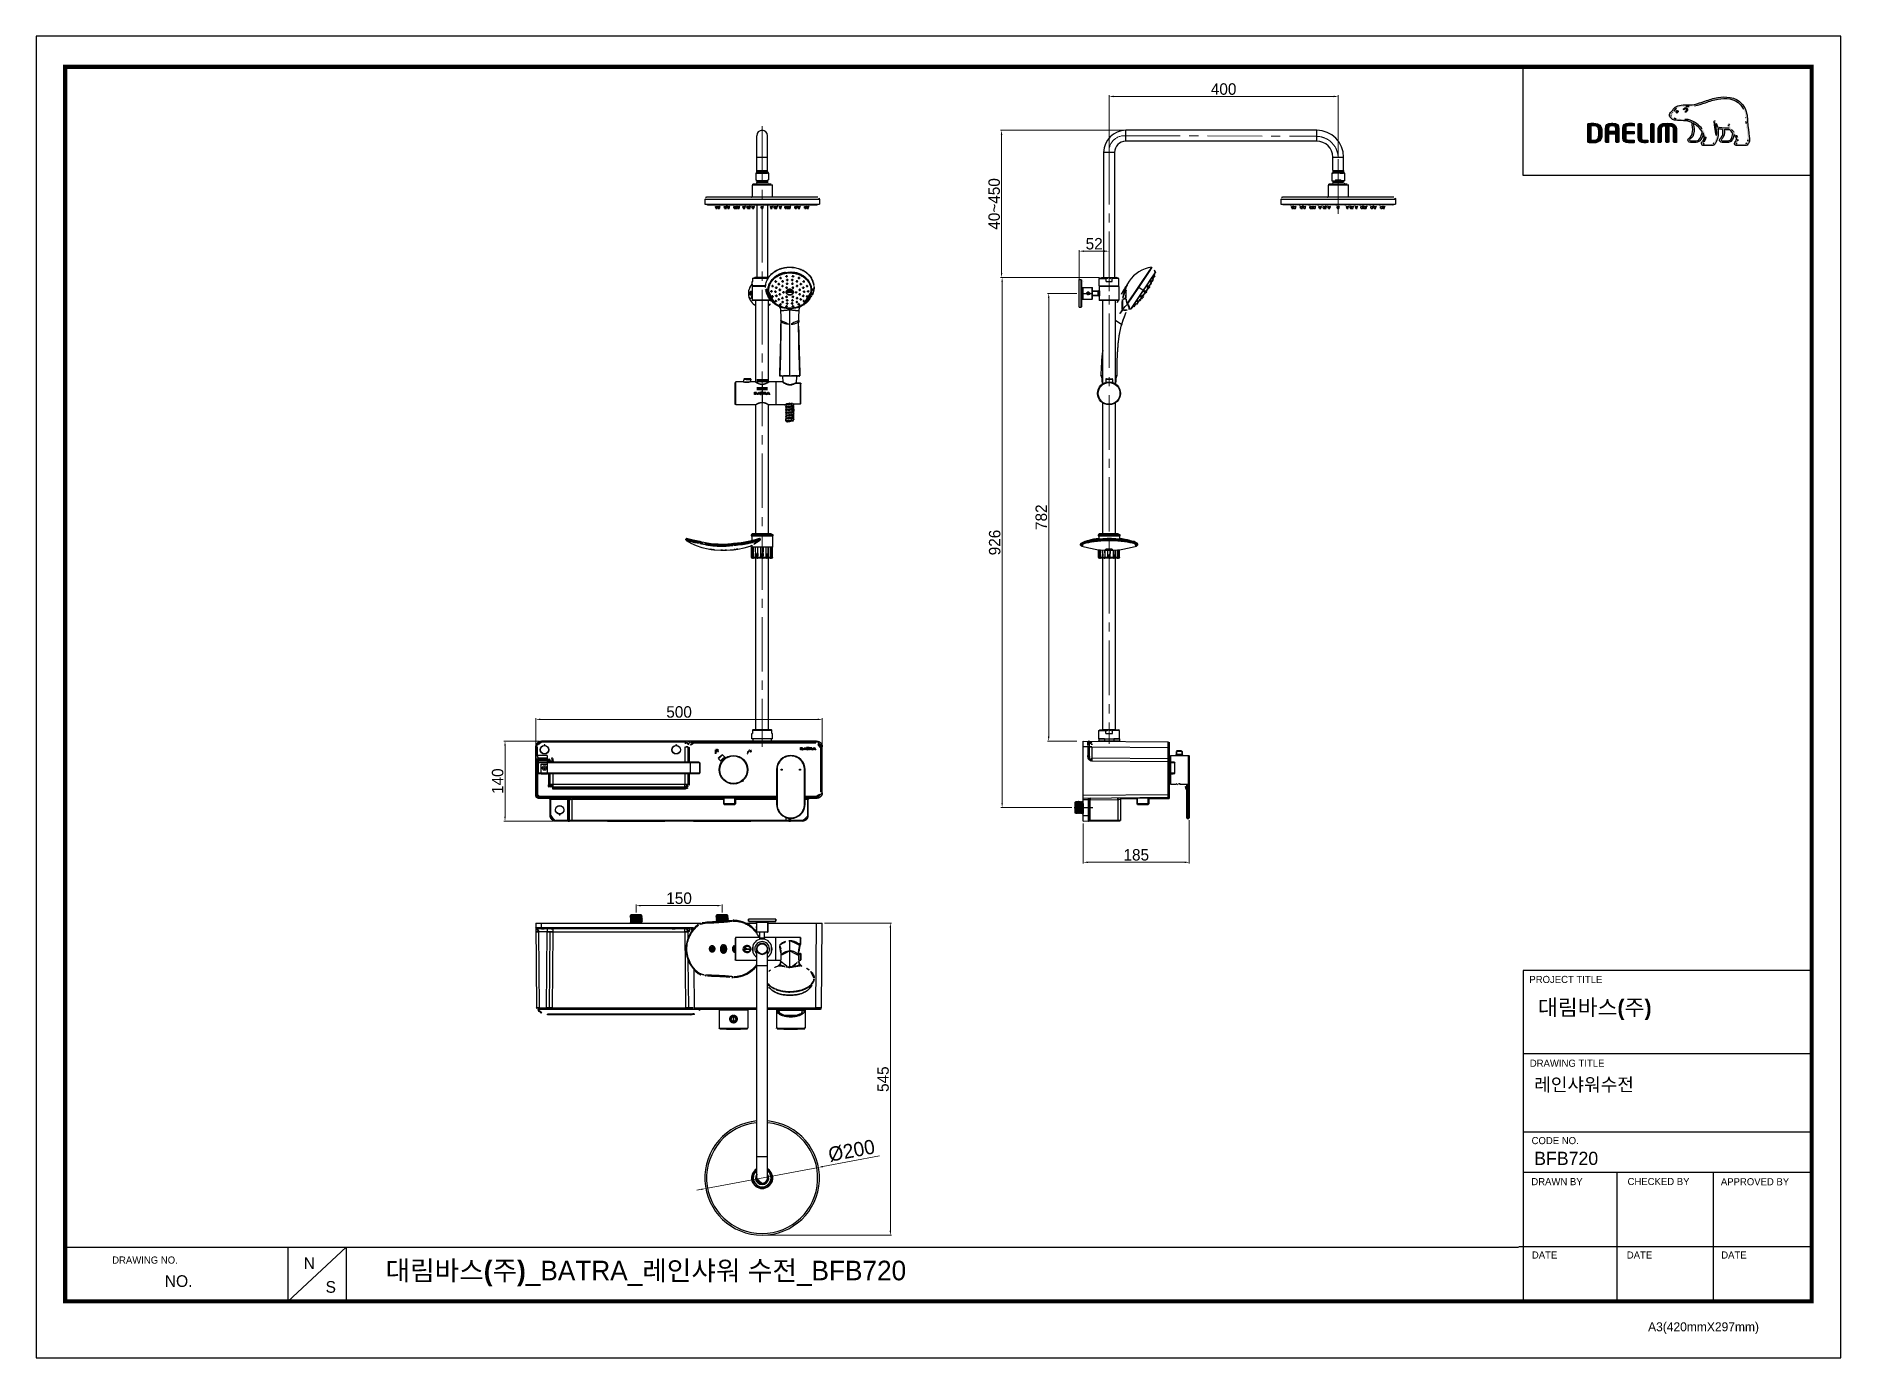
# Model space of a CAD drawing. Extents: x 16296660632 to 16296678186, y -37409619871 to -37409616409.
# Drawn here: x 16296675035 to 16296678186, y -37409618718 to -37409616409 of the extents above; entities outside this region: 1.
import ezdxf

# ---------------------------------------------------------------- set-up
doc = ezdxf.new("R2010")
doc.units = 0
doc.header["$LTSCALE"] = 10
doc.header["$MEASUREMENT"] = 0
doc.header["$PDMODE"] = 3
doc.header["$PDSIZE"] = -10
doc.linetypes.add('CENTER2', pattern=[28.575, 19.05, -3.175, 3.175, -3.175])
doc.layers.get('0').update_dxf_attribs({"linetype": 'CONTINUOUS'})
doc.layers.get('DEFPOINTS').update_dxf_attribs({"linetype": 'CONTINUOUS'})
doc.layers.add('Cneter', color=1, linetype='CENTER2', lineweight=13)
doc.layers.add('레이어 1', color=7, linetype='CONTINUOUS')
doc.styles.add('Daelim Dimension', font='')
doc.styles.get('Daelim Dimension').set_extended_font_data('나눔고딕')
doc.dimstyles.new('DEFAULT', dxfattribs={"dimscale": 2, "dimtxt": 2, "dimasz": 2, "dimexe": 0, "dimexo": 2, "dimgap": 1, "dimtad": 1, "dimdec": 1, "dimzin": 9, "dimdsep": 46, "dimtxsty": 'Daelim Dimension', "dimcen": 0.5, "dimclrd": 252, "dimclre": 252, "dimclrt": 3, "dimadec": 1, "dimazin": 0, "dimtfac": 1, "dimtdec": 1, "dimtix": 1, "dimtmove": 0, "dimatfit": 3, "dimfxl": 1, "dimtolj": 1, "dimtzin": 1, "dimlwd": 9, "dimlwe": 9, "dimarcsym": 0})

msp = doc.modelspace()

# ---------------------------------------------------------------- texts
at = {"color": 5, "ltscale": 40, "style": 'Daelim Dimension'}
for s, height, p in [('PROJECT TITLE', 12.43401454, (16296677641.81394, -37409618062.766876)), ('DRAWING TITLE', 12.43401454, (16296677642.611139, -37409618209.108559)), ('CODE NO.', 12.4340145, (16296677645.729271, -37409618344.250954)), ('DRAWN BY', 12.4340145, (16296677645.241659, -37409618415.923576)), ('CHECKED BY', 12.4340145, (16296677813.238899, -37409618415.703056)), ('APPROVED BY', 12.43401454, (16296677976.169689, -37409618416.104683)), ('DRAWING NO.', 12.43401454, (16296675167.670441, -37409618552.88755)), ('DATE', 12.4340145, (16296677646.212839, -37409618544.077087)), ('DATE', 12.4340145, (16296677811.916679, -37409618544.077087)), ('DATE', 12.4340145, (16296677976.741461, -37409618544.077087)), ('A3(420mmX297mm)', 15.69307722, (16296677849.08927, -37409618671.095779))]:
    msp.add_text(s, height=height, dxfattribs=at).set_placement(p)
at = {"attachment_point": 1, "style": 'Daelim Dimension'}
for s, insert, char_height, width in [('{\\fPretendard Variable SemiBold|b0|i0|c129|p2;\\C7;대림바스(주)}', (16296677656.65419, -37409618091.618111), 27.69850796, 445.17769886), ('레인샤워수전', (16296677650.2031, -37409618228.487839), 23.1231, 538.6236702), ('BFB720', (16296677650.2031, -37409618357.499573), 23.1231, 538.6236702), ('N', (16296675502.056219, -37409618541.963768), 20.347958, 28.39778312), ('NO.', (16296675259.48708, -37409618573.223991), 20.347958, 127.64989239), ('S', (16296675540.237949, -37409618583.438057), 20.347958, 28.39778312)]:
    msp.add_mtext(s, dxfattribs=dict(at, insert=insert, char_height=char_height, width=width))
at = {"color": 2, "insert": (16296675644.83884, -37409618547.848999), "char_height": 34.189155, "width": 2022.33854808, "attachment_point": 1, "style": 'Daelim Dimension'}
msp.add_mtext('{\\fPretendard Variable SemiBold|b0|i0|c129|p2;대림바스(주)}_BATRA_레인샤워 수전_BFB720', dxfattribs=at)

# ---------------------------------------------------------------- blocks, each defined once
blk = doc.blocks.new('*D0')
at = {"color": 5, "lineweight": 9, "ltscale": 0.5, "transparency": 16777216}
for p, q in [((16296676852.0445, -37409616858.305267), (16296676800.668921, -37409616858.305267)), ((16296676802.668921, -37409616866.305267), (16296676802.668921, -37409617632.244186)), ((16296676852.0445, -37409617640.244186), (16296676800.668921, -37409617640.244186))]:
    blk.add_line(p, q, dxfattribs=at)
at = {"color": 5, "ltscale": 0.5, "transparency": 16777216}
for points in [[(16296676801.335581, -37409616866.305267), (16296676804.002251, -37409616866.305267), (16296676802.668921, -37409616858.305267)], [(16296676801.335581, -37409617632.244186), (16296676804.002251, -37409617632.244186), (16296676802.668921, -37409617640.244186)]]:
    blk.add_solid(points, dxfattribs=at)
at = {"layer": 'DEFPOINTS', "color": 0, "ltscale": 0.5, "transparency": 16777216}
for p in [(16296676856.0445, -37409616858.305267), (16296676802.668921, -37409617640.244186), (16296676856.0445, -37409617640.244186)]:
    blk.add_point(p, dxfattribs=at)
at = {"color": 7, "ltscale": 0.5, "transparency": 16777216, "insert": (16296676789.78194, -37409617249.274727), "char_height": 20, "attachment_point": 5, "rotation": 90, "style": 'Daelim Dimension'}
blk.add_mtext('\\A1;782', dxfattribs=at)
blk = doc.blocks.new('*D1')
at = {"color": 5, "lineweight": 9, "ltscale": 0.5, "transparency": 16777216}
for p, q in [((16296676856.0445, -37409616854.305267), (16296676856.0445, -37409616782.588501)), ((16296676864.0445, -37409616784.588501), (16296676900.0445, -37409616784.588501)), ((16296676908.0445, -37409616854.305267), (16296676908.0445, -37409616782.588501))]:
    blk.add_line(p, q, dxfattribs=at)
at = {"color": 5, "ltscale": 0.5, "transparency": 16777216}
for points in [[(16296676864.0445, -37409616783.255173), (16296676864.0445, -37409616785.921837), (16296676856.0445, -37409616784.588501)], [(16296676900.0445, -37409616783.255173), (16296676900.0445, -37409616785.921837), (16296676908.0445, -37409616784.588501)]]:
    blk.add_solid(points, dxfattribs=at)
at = {"layer": 'DEFPOINTS', "color": 0, "ltscale": 0.5, "transparency": 16777216}
for p in [(16296676908.0445, -37409616784.588501), (16296676856.0445, -37409616858.305267), (16296676908.0445, -37409616858.305267)]:
    blk.add_point(p, dxfattribs=at)
at = {"color": 7, "ltscale": 0.5, "transparency": 16777216, "insert": (16296676882.0445, -37409616771.701523), "char_height": 20, "attachment_point": 5, "style": 'Daelim Dimension'}
blk.add_mtext('\\A1;52', dxfattribs=at)
blk = doc.blocks.new('*D2')
at = {"color": 5, "lineweight": 9, "ltscale": 0.5, "transparency": 16777216}
for p, q in [((16296676082.39191, -37409617939.75592), (16296676082.39191, -37409617925.63373)), ((16296676090.39191, -37409617927.63373), (16296676224.39191, -37409617927.63373)), ((16296676232.39191, -37409617939.75592), (16296676232.39191, -37409617925.63373))]:
    blk.add_line(p, q, dxfattribs=at)
at = {"color": 5, "ltscale": 0.5, "transparency": 16777216}
for points in [[(16296676090.39191, -37409617926.30039), (16296676090.39191, -37409617928.96706), (16296676082.39191, -37409617927.63373)], [(16296676224.39191, -37409617926.30039), (16296676224.39191, -37409617928.96706), (16296676232.39191, -37409617927.63373)]]:
    blk.add_solid(points, dxfattribs=at)
at = {"layer": 'DEFPOINTS', "color": 0, "ltscale": 0.5, "transparency": 16777216}
for p in [(16296676082.39191, -37409617943.75592), (16296676232.39191, -37409617927.63373), (16296676232.39191, -37409617943.75592)]:
    blk.add_point(p, dxfattribs=at)
at = {"color": 7, "ltscale": 0.5, "transparency": 16777216, "insert": (16296676157.39191, -37409617914.77536), "char_height": 20, "attachment_point": 5, "style": 'Daelim Dimension'}
blk.add_mtext('\\A1;150', dxfattribs=at)
blk = doc.blocks.new('*D3')
at = {"color": 5, "lineweight": 9, "ltscale": 0.5, "transparency": 16777216}
for p, q in [((16296676908.0445, -37409616608.005272), (16296676908.0445, -37409616512.349937)), ((16296676916.0445, -37409616514.349937), (16296677300.0445, -37409616514.349937)), ((16296677308.0445, -37409616616.513191), (16296677308.0445, -37409616512.349937))]:
    blk.add_line(p, q, dxfattribs=at)
at = {"color": 5, "ltscale": 0.5, "transparency": 16777216}
for points in [[(16296676916.0445, -37409616513.016602), (16296676916.0445, -37409616515.683273), (16296676908.0445, -37409616514.349937)], [(16296677300.0445, -37409616513.016602), (16296677300.0445, -37409616515.683273), (16296677308.0445, -37409616514.349937)]]:
    blk.add_solid(points, dxfattribs=at)
at = {"layer": 'DEFPOINTS', "color": 0, "ltscale": 0.5, "transparency": 16777216}
for p in [(16296677308.0445, -37409616514.349937), (16296676908.0445, -37409616612.005272), (16296677308.0445, -37409616620.513191)]:
    blk.add_point(p, dxfattribs=at)
at = {"color": 7, "ltscale": 0.5, "transparency": 16777216, "insert": (16296677108.0445, -37409616501.534477), "char_height": 20, "attachment_point": 5, "style": 'Daelim Dimension'}
blk.add_mtext('\\A1;400', dxfattribs=at)
blk = doc.blocks.new('*D4')
at = {"color": 5, "lineweight": 9, "ltscale": 0.5, "transparency": 16777216}
for p, q in [((16296675913.4615, -37409617640.305267), (16296675851.52124, -37409617640.305267)), ((16296675853.52124, -37409617648.305267), (16296675853.52124, -37409617772.305267)), ((16296675938.391529, -37409617780.305267), (16296675851.52124, -37409617780.305267))]:
    blk.add_line(p, q, dxfattribs=at)
at = {"color": 5, "ltscale": 0.5, "transparency": 16777216}
for points in [[(16296675852.187901, -37409617648.305267), (16296675854.85457, -37409617648.305267), (16296675853.52124, -37409617640.305267)], [(16296675852.187901, -37409617772.305267), (16296675854.85457, -37409617772.305267), (16296675853.52124, -37409617780.305267)]]:
    blk.add_solid(points, dxfattribs=at)
at = {"layer": 'DEFPOINTS', "color": 0, "ltscale": 0.5, "transparency": 16777216}
for p in [(16296675917.4615, -37409617640.305267), (16296675853.52124, -37409617780.305267), (16296675942.391529, -37409617780.305267)]:
    blk.add_point(p, dxfattribs=at)
at = {"color": 7, "ltscale": 0.5, "transparency": 16777216, "insert": (16296675840.70579, -37409617710.305267), "char_height": 20, "attachment_point": 5, "rotation": 90, "style": 'Daelim Dimension'}
blk.add_mtext('\\A1;140', dxfattribs=at)
blk = doc.blocks.new('*D5')
at = {"color": 5, "lineweight": 9, "ltscale": 0.5, "transparency": 16777216}
for p, q in [((16296675907.391911, -37409617646.304893), (16296675907.391911, -37409617600.336128)), ((16296675915.391911, -37409617602.336128), (16296676399.391911, -37409617602.336128)), ((16296676407.391911, -37409617646.304893), (16296676407.391911, -37409617600.336128))]:
    blk.add_line(p, q, dxfattribs=at)
at = {"color": 5, "ltscale": 0.5, "transparency": 16777216}
for points in [[(16296675915.391911, -37409617601.002792), (16296675915.391911, -37409617603.669456), (16296675907.391911, -37409617602.336128)], [(16296676399.391911, -37409617601.002792), (16296676399.391911, -37409617603.669456), (16296676407.391911, -37409617602.336128)]]:
    blk.add_solid(points, dxfattribs=at)
at = {"layer": 'DEFPOINTS', "color": 0, "ltscale": 0.5, "transparency": 16777216}
for p in [(16296676407.391911, -37409617602.336128), (16296675907.391911, -37409617650.304893), (16296676407.391911, -37409617650.304893)]:
    blk.add_point(p, dxfattribs=at)
at = {"color": 7, "ltscale": 0.5, "transparency": 16777216, "insert": (16296676157.391911, -37409617589.47776), "char_height": 20, "attachment_point": 5, "style": 'Daelim Dimension'}
blk.add_mtext('\\A1;500', dxfattribs=at)
blk = doc.blocks.new('*D6')
at = {"color": 5, "lineweight": 9, "ltscale": 0.5, "transparency": 16777216}
for p, q in [((16296676863.0445, -37409617784.305267), (16296676863.0445, -37409617853.928322)), ((16296677048.0445, -37409617778.308449), (16296677048.0445, -37409617853.928322)), ((16296676871.0445, -37409617851.928322), (16296677040.0445, -37409617851.928322))]:
    blk.add_line(p, q, dxfattribs=at)
at = {"color": 5, "ltscale": 0.5, "transparency": 16777216}
for points in [[(16296676871.0445, -37409617850.594994), (16296676871.0445, -37409617853.261658), (16296676863.0445, -37409617851.928322)], [(16296677040.0445, -37409617850.594994), (16296677040.0445, -37409617853.261658), (16296677048.0445, -37409617851.928322)]]:
    blk.add_solid(points, dxfattribs=at)
at = {"layer": 'DEFPOINTS', "color": 0, "ltscale": 0.5, "transparency": 16777216}
for p in [(16296676863.0445, -37409617780.305267), (16296677048.0445, -37409617774.308449), (16296677048.0445, -37409617851.928322)]:
    blk.add_point(p, dxfattribs=at)
at = {"color": 7, "ltscale": 0.5, "transparency": 16777216, "insert": (16296676955.5445, -37409617839.041344), "char_height": 20, "attachment_point": 5, "style": 'Daelim Dimension'}
blk.add_mtext('\\A1;185', dxfattribs=at)
blk = doc.blocks.new('*D7')
at = {"color": 5, "lineweight": 9, "ltscale": 0.5, "transparency": 16777216}
for p, q in [((16296676933.0445, -37409616573.50527), (16296676718.38351, -37409616573.50527)), ((16296676720.38351, -37409616822.70527), (16296676720.38351, -37409616581.50527)), ((16296676886.7945, -37409616830.70527), (16296676718.38351, -37409616830.70527))]:
    blk.add_line(p, q, dxfattribs=at)
at = {"color": 5, "ltscale": 0.5, "transparency": 16777216}
for points in [[(16296676719.05018, -37409616581.50527), (16296676721.71684, -37409616581.50527), (16296676720.38351, -37409616573.50527)], [(16296676719.05018, -37409616822.70527), (16296676721.71684, -37409616822.70527), (16296676720.38351, -37409616830.70527)]]:
    blk.add_solid(points, dxfattribs=at)
at = {"layer": 'DEFPOINTS', "color": 0, "ltscale": 0.5, "transparency": 16777216}
for p in [(16296676720.38351, -37409616573.50527), (16296676937.0445, -37409616573.50527), (16296676890.7945, -37409616830.70527)]:
    blk.add_point(p, dxfattribs=at)
at = {"color": 7, "ltscale": 0.5, "transparency": 16777216, "insert": (16296676707.52515, -37409616702.10527), "char_height": 20, "attachment_point": 5, "rotation": 90, "style": 'Daelim Dimension'}
blk.add_mtext('\\A1;40~450', dxfattribs=at)
blk = doc.blocks.new('*D8')
at = {"color": 5, "lineweight": 9, "ltscale": 0.5, "transparency": 16777216}
for p, q in [((16296676891.1945, -37409616830.705269), (16296676719.35803, -37409616830.705269)), ((16296676721.35803, -37409616838.705269), (16296676721.35803, -37409617748.305267)), ((16296676843.02615, -37409617756.305267), (16296676719.35803, -37409617756.305267))]:
    blk.add_line(p, q, dxfattribs=at)
at = {"color": 5, "ltscale": 0.5, "transparency": 16777216}
for points in [[(16296676720.0247, -37409616838.705269), (16296676722.69137, -37409616838.705269), (16296676721.35803, -37409616830.705269)], [(16296676720.0247, -37409617748.305267), (16296676722.69137, -37409617748.305267), (16296676721.35803, -37409617756.305267)]]:
    blk.add_solid(points, dxfattribs=at)
at = {"layer": 'DEFPOINTS', "color": 0, "ltscale": 0.5, "transparency": 16777216}
for p in [(16296676895.1945, -37409616830.705269), (16296676721.35803, -37409617756.305267), (16296676847.02615, -37409617756.305267)]:
    blk.add_point(p, dxfattribs=at)
at = {"color": 7, "ltscale": 0.5, "transparency": 16777216, "insert": (16296676708.47106, -37409617293.505272), "char_height": 20, "attachment_point": 5, "rotation": 90, "style": 'Daelim Dimension'}
blk.add_mtext('\\A1;926', dxfattribs=at)
blk = doc.blocks.new('*D9')
at = {"color": 5, "lineweight": 9, "ltscale": 0.5, "transparency": 16777216}
for p, q in [((16296676411.39191, -37409617958.25592), (16296676528.27962, -37409617958.25592)), ((16296676526.27962, -37409617966.25592), (16296676526.27962, -37409618495.25592)), ((16296676306.39191, -37409618503.25592), (16296676528.27962, -37409618503.25592))]:
    blk.add_line(p, q, dxfattribs=at)
at = {"color": 5, "ltscale": 0.5, "transparency": 16777216}
for points in [[(16296676524.94629, -37409617966.25592), (16296676527.61296, -37409617966.25592), (16296676526.27962, -37409617958.25592)], [(16296676524.94629, -37409618495.25592), (16296676527.61296, -37409618495.25592), (16296676526.27962, -37409618503.25592)]]:
    blk.add_solid(points, dxfattribs=at)
at = {"layer": 'DEFPOINTS', "color": 0, "ltscale": 0.5, "transparency": 16777216}
for p in [(16296676407.39191, -37409617958.25592), (16296676302.39191, -37409618503.25592), (16296676526.27962, -37409618503.25592)]:
    blk.add_point(p, dxfattribs=at)
at = {"color": 7, "ltscale": 0.5, "transparency": 16777216, "insert": (16296676513.5071, -37409618230.75592), "char_height": 20, "attachment_point": 5, "rotation": 90, "style": 'Daelim Dimension'}
blk.add_mtext('\\A1;545', dxfattribs=at)
blk = doc.blocks.new('*D10')
at = {"color": 5, "lineweight": 9, "ltscale": 0.5, "transparency": 16777216}
for p, q in [((16296676204.101, -37409618421.665001), (16296676400.682819, -37409618384.846748)), ((16296676507.27714, -37409618364.882462), (16296676408.546101, -37409618383.374023)), ((16296676196.23772, -37409618423.137733), (16296676188.374451, -37409618424.610474))]:
    blk.add_line(p, q, dxfattribs=at)
at = {"color": 5, "ltscale": 0.5, "transparency": 16777216}
for points in [[(16296676408.30064, -37409618382.063477), (16296676408.79155, -37409618384.68457), (16296676400.682819, -37409618384.846748)], [(16296676195.99227, -37409618421.827187), (16296676196.483179, -37409618424.44828), (16296676204.101, -37409618421.665001)]]:
    blk.add_solid(points, dxfattribs=at)
at = {"layer": 'DEFPOINTS', "color": 0, "ltscale": 0.5, "transparency": 16777216}
for p in [(16296676400.682819, -37409618384.846748), (16296676204.101, -37409618421.665001)]:
    blk.add_point(p, dxfattribs=at)
at = {"color": 7, "ltscale": 0.5, "transparency": 16777216, "insert": (16296676458.535271, -37409618355.729736), "char_height": 20, "attachment_point": 5, "rotation": 10.608155962, "style": 'Daelim Dimension'}
blk.add_mtext('\\A1;{\\H1.25x;\\C256;Ø200}', dxfattribs=at)

# ---------------------------------------------------------------- dimensions: what is measured, and where the dimension line sits
at = {"ltscale": 0.5}
dim = msp.add_linear_dim(base=(16296677308.0445, -37409616514.349937), p1=(16296676908.0445, -37409616612.005272), p2=(16296677308.0445, -37409616620.513191), dimstyle='DEFAULT', override={"dimtxt": 10, "dimasz": 4, "dimexe": 1, "dimdec": 0, "dimclrd": 5, "dimclre": 5, "dimclrt": 7}, dxfattribs=at)
dim.commit()
dim.dimension.update_dxf_attribs({"geometry": '*D3', "text_midpoint": (16296677108.0445, -37409616514.349937), "dimtype": 160})
dim = msp.add_linear_dim(base=(16296676720.383511, -37409616573.505272), p1=(16296676890.7945, -37409616830.705269), p2=(16296676937.0445, -37409616573.505272), angle=90, text='40~450', dimstyle='DEFAULT', override={"dimtxt": 10, "dimasz": 4, "dimexe": 1, "dimdec": 0, "dimclrd": 5, "dimclre": 5, "dimclrt": 7}, dxfattribs=at)
dim.commit()
dim.dimension.update_dxf_attribs({"geometry": '*D7', "text_midpoint": (16296676720.38352, -37409616702.10527), "dimtype": 160})
for base, p1, p2, picture, middle in [((16296676908.0445, -37409616784.588501), (16296676856.0445, -37409616858.305267), (16296676908.0445, -37409616858.305267), '*D1', (16296676882.0445, -37409616771.701523)), ((16296676407.391911, -37409617602.336128), (16296675907.391911, -37409617650.304893), (16296676407.391911, -37409617650.304893), '*D5', (16296676157.391911, -37409617589.47776)), ((16296677048.0445, -37409617851.928322), (16296676863.0445, -37409617780.305267), (16296677048.0445, -37409617774.308449), '*D6', (16296676955.5445, -37409617839.041344)), ((16296676232.391911, -37409617927.633728), (16296676082.391911, -37409617943.75592), (16296676232.391911, -37409617943.75592), '*D2', (16296676157.391911, -37409617914.77536))]:
    dim = msp.add_linear_dim(base=base, p1=p1, p2=p2, dimstyle='DEFAULT', override={"dimtxt": 10, "dimasz": 4, "dimexe": 1, "dimdec": 0, "dimclrd": 5, "dimclre": 5, "dimclrt": 7}, dxfattribs=at)
    dim.commit()
    dim.dimension.update_dxf_attribs({"geometry": picture, "text_midpoint": middle})
dim = msp.add_linear_dim(base=(16296676721.35803, -37409617756.305267), p1=(16296676895.1945, -37409616830.705269), p2=(16296676847.02615, -37409617756.305267), angle=90, dimstyle='DEFAULT', override={"dimtxt": 10, "dimasz": 4, "dimexe": 1, "dimdec": 0, "dimclrd": 5, "dimclre": 5, "dimclrt": 7}, dxfattribs=at)
dim.commit()
dim.dimension.update_dxf_attribs({"geometry": '*D8', "text_midpoint": (16296676721.35804, -37409617293.505272), "dimtype": 160})
for base, p1, p2, picture, middle in [((16296676802.668921, -37409617640.244186), (16296676856.0445, -37409616858.305267), (16296676856.0445, -37409617640.244186), '*D0', (16296676789.78194, -37409617249.274727)), ((16296675853.52124, -37409617780.305267), (16296675917.4615, -37409617640.305267), (16296675942.391529, -37409617780.305267), '*D4', (16296675840.70579, -37409617710.305267)), ((16296676526.279619, -37409618503.25592), (16296676407.391911, -37409617958.25592), (16296676302.391911, -37409618503.25592), '*D9', (16296676513.507099, -37409618230.75592))]:
    dim = msp.add_linear_dim(base=base, p1=p1, p2=p2, angle=90, dimstyle='DEFAULT', override={"dimtxt": 10, "dimasz": 4, "dimexe": 1, "dimdec": 0, "dimclrd": 5, "dimclre": 5, "dimclrt": 7}, dxfattribs=at)
    dim.commit()
    dim.dimension.update_dxf_attribs({"geometry": picture, "text_midpoint": middle})
dim = msp.add_diameter_dim_2p(p1=(16296676204.101, -37409618421.665001), p2=(16296676400.682819, -37409618384.846748), text='{\\H1.25x;\\C256;Ø200}', dimstyle='DEFAULT', override={"dimtxt": 10, "dimasz": 4, "dimexe": 1, "dimdec": 0, "dimclrd": 5, "dimclre": 5, "dimclrt": 7}, dxfattribs=at)
dim.commit()
dim.dimension.update_dxf_attribs({"geometry": '*D10', "text_midpoint": (16296676458.535271, -37409618355.729736)})

# ---------------------------------------------------------------- hatches: boundary and pattern name
at = {"ltscale": 0.5}
h = msp.add_hatch(color=256, dxfattribs=at)
h.dxf.hatch_style = 1
edge = h.paths.add_edge_path()
edge.add_spline(control_points=[(16296676373.30394, -37409617655.559021), (16296676373.50457, -37409617655.433617), (16296676373.604891, -37409617655.207916), (16296676373.604891, -37409617654.932037)], knot_values=[107.816, 107.816, 107.816, 107.816, 108.816, 108.816, 108.816, 108.816], degree=3, periodic=0)
edge.add_line((16296676373.604891, -37409617654.932037), (16296676373.604891, -37409617654.405388))
edge.add_spline(control_points=[(16296676373.604891, -37409617654.405388), (16296676373.604891, -37409617654.17968), (16296676373.554729, -37409617654.004128), (16296676373.42934, -37409617653.853653)], knot_values=[105.304, 105.304, 105.304, 105.304, 106.304, 106.304, 106.304, 106.304], degree=3, periodic=0)
edge.add_spline(control_points=[(16296676373.42934, -37409617653.853653), (16296676373.27886, -37409617653.728256), (16296676373.10331, -37409617653.653023), (16296676372.85252, -37409617653.627937)], knot_values=[104.304, 104.304, 104.304, 104.304, 105.304, 105.304, 105.304, 105.304], degree=3, periodic=0)
edge.add_spline(control_points=[(16296676372.85252, -37409617653.627937), (16296676373.10331, -37409617653.602867), (16296676373.27886, -37409617653.527634), (16296676373.404261, -37409617653.402237)], knot_values=[103.304, 103.304, 103.304, 103.304, 104.304, 104.304, 104.304, 104.304], degree=3, periodic=0)
edge.add_spline(control_points=[(16296676373.404261, -37409617653.402237), (16296676373.52965, -37409617653.27684), (16296676373.579809, -37409617653.126373), (16296676373.579809, -37409617652.925743)], knot_values=[102.304, 102.304, 102.304, 102.304, 103.304, 103.304, 103.304, 103.304], degree=3, periodic=0)
edge.add_line((16296676373.579809, -37409617652.925743), (16296676373.579809, -37409617652.399078))
edge.add_spline(control_points=[(16296676373.579809, -37409617652.399094), (16296676373.579809, -37409617652.123207), (16296676373.50457, -37409617651.922577), (16296676373.354099, -37409617651.797188)], knot_values=[99.792, 99.792, 99.792, 99.792, 100.792, 100.792, 100.792, 100.792], degree=3, periodic=0)
edge.add_spline(control_points=[(16296676373.354099, -37409617651.797188), (16296676373.20363, -37409617651.671799), (16296676372.977921, -37409617651.596558), (16296676372.65189, -37409617651.596558)], knot_values=[98.792, 98.792, 98.792, 98.792, 99.792, 99.792, 99.792, 99.792], degree=3, periodic=0)
edge.add_line((16296676372.65189, -37409617651.596558), (16296676371.34779, -37409617651.596558))
edge.add_line((16296676371.34779, -37409617651.596558), (16296676369.065611, -37409617651.596558))
edge.add_line((16296676369.065611, -37409617651.596558), (16296676369.065611, -37409617655.759651))
edge.add_line((16296676369.065611, -37409617655.759651), (16296676371.34779, -37409617655.759651))
edge.add_line((16296676371.34779, -37409617655.759651), (16296676372.37602, -37409617655.759651))
edge.add_spline(control_points=[(16296676372.37602, -37409617655.759651), (16296676372.802361, -37409617655.759651), (16296676373.10331, -37409617655.68441), (16296676373.30394, -37409617655.559021)], knot_values=[108.816, 108.816, 108.816, 108.816, 109.816, 109.816, 109.816, 109.816], degree=3, periodic=0)
edge = h.paths.add_edge_path(flags=16)
edge.add_line((16296676372.250629, -37409617655.007294), (16296676371.34779, -37409617655.007294))
edge.add_line((16296676371.34779, -37409617655.007294), (16296676370.01861, -37409617655.007294))
edge.add_line((16296676370.01861, -37409617655.007294), (16296676370.01861, -37409617653.928886))
edge.add_line((16296676370.01861, -37409617653.928886), (16296676371.34779, -37409617653.928886))
edge.add_line((16296676371.34779, -37409617653.928886), (16296676372.250629, -37409617653.928886))
edge.add_spline(control_points=[(16296676372.250629, -37409617653.928886), (16296676372.42618, -37409617653.928886), (16296676372.55158, -37409617653.97905), (16296676372.60173, -37409617654.029213)], knot_values=[52.432, 52.432, 52.432, 52.432, 53.432, 53.432, 53.432, 53.432], degree=3, periodic=0)
edge.add_spline(control_points=[(16296676372.60173, -37409617654.029213), (16296676372.67697, -37409617654.079369), (16296676372.702049, -37409617654.17968), (16296676372.702049, -37409617654.305077)], knot_values=[51.432, 51.432, 51.432, 51.432, 52.432, 52.432, 52.432, 52.432], degree=3, periodic=0)
edge.add_line((16296676372.702049, -37409617654.305077), (16296676372.702049, -37409617654.631104))
edge.add_spline(control_points=[(16296676372.702049, -37409617654.631104), (16296676372.702049, -37409617654.78157), (16296676372.67697, -37409617654.856812), (16296676372.60173, -37409617654.932037)], knot_values=[49.496, 49.496, 49.496, 49.496, 50.496, 50.496, 50.496, 50.496], degree=3, periodic=0)
edge.add_spline(control_points=[(16296676372.60173, -37409617654.932037), (16296676372.55158, -37409617654.982208), (16296676372.42618, -37409617655.007294), (16296676372.250629, -37409617655.007294)], knot_values=[48.496, 48.496, 48.496, 48.496, 49.496, 49.496, 49.496, 49.496], degree=3, periodic=0)
edge = h.paths.add_edge_path(flags=16)
edge.add_line((16296676372.250629, -37409617653.27684), (16296676371.34779, -37409617653.27684))
edge.add_line((16296676371.34779, -37409617653.27684), (16296676370.01861, -37409617653.27684))
edge.add_line((16296676370.01861, -37409617653.27684), (16296676370.01861, -37409617652.273689))
edge.add_line((16296676370.01861, -37409617652.273689), (16296676371.34779, -37409617652.273689))
edge.add_line((16296676371.34779, -37409617652.273689), (16296676372.250629, -37409617652.273689))
edge.add_spline(control_points=[(16296676372.250629, -37409617652.273689), (16296676372.4011, -37409617652.273689), (16296676372.526501, -37409617652.298767), (16296676372.576651, -37409617652.348923)], knot_values=[40.048, 40.048, 40.048, 40.048, 41.048, 41.048, 41.048, 41.048], degree=3, periodic=0)
edge.add_spline(control_points=[(16296676372.576651, -37409617652.348923), (16296676372.65189, -37409617652.399094), (16296676372.67697, -37409617652.474319), (16296676372.67697, -37409617652.574631)], knot_values=[39.048, 39.048, 39.048, 39.048, 40.048, 40.048, 40.048, 40.048], degree=3, periodic=0)
edge.add_line((16296676372.67697, -37409617652.574631), (16296676372.67697, -37409617652.975891))
edge.add_spline(control_points=[(16296676372.67697, -37409617652.975899), (16296676372.67697, -37409617653.07621), (16296676372.65189, -37409617653.176529), (16296676372.576651, -37409617653.201607)], knot_values=[36.896, 36.896, 36.896, 36.896, 37.896, 37.896, 37.896, 37.896], degree=3, periodic=0)
edge.add_spline(control_points=[(16296676372.576651, -37409617653.201607), (16296676372.526501, -37409617653.251762), (16296676372.4011, -37409617653.27684), (16296676372.250629, -37409617653.27684)], knot_values=[35.896, 35.896, 35.896, 35.896, 36.896, 36.896, 36.896, 36.896], degree=3, periodic=0)
h.paths.add_polyline_path([(16296676377.692739, -37409617651.596558), (16296676377.16609, -37409617651.596558), (16296676376.73975, -37409617651.596558), (16296676374.38233, -37409617655.759651), (16296676375.360411, -37409617655.759651), (16296676375.83691, -37409617654.856812), (16296676377.16609, -37409617654.856812), (16296676378.49527, -37409617654.856812), (16296676378.99684, -37409617655.759651), (16296676379.84952, -37409617655.759651), (16296676380.100309, -37409617655.759651), (16296676379.84952, -37409617655.358391)])
h.paths.add_polyline_path([(16296676376.26325, -37409617654.079369), (16296676377.16609, -37409617652.424156), (16296676377.19117, -37409617652.399094), (16296676378.094, -37409617654.079369), (16296676377.16609, -37409617654.079369)], flags=16)
h.paths.add_polyline_path([(16296676384.413879, -37409617651.596558), (16296676379.84952, -37409617651.596558), (16296676379.62381, -37409617651.596558), (16296676379.62381, -37409617652.348923), (16296676379.84952, -37409617652.348923), (16296676381.55489, -37409617652.348923), (16296676381.55489, -37409617655.759651), (16296676382.532961, -37409617655.759651), (16296676382.532961, -37409617652.348923), (16296676384.413879, -37409617652.348923)])
edge = h.paths.add_edge_path()
edge.add_spline(control_points=[(16296676389.83091, -37409617652.399094), (16296676389.83091, -37409617652.123207), (16296676389.755671, -37409617651.922577), (16296676389.6052, -37409617651.797188)], knot_values=[83.9487494252, 83.9487494252, 83.9487494252, 83.9487494252, 84.9487494252, 84.9487494252, 84.9487494252, 84.9487494252], degree=3, periodic=0)
edge.add_spline(control_points=[(16296676389.6052, -37409617651.797188), (16296676389.454729, -37409617651.671799), (16296676389.203939, -37409617651.596558), (16296676388.877911, -37409617651.596558)], knot_values=[82.9487494252, 82.9487494252, 82.9487494252, 82.9487494252, 83.9487494252, 83.9487494252, 83.9487494252, 83.9487494252], degree=3, periodic=0)
edge.add_line((16296676388.877911, -37409617651.596558), (16296676387.573811, -37409617651.596558))
edge.add_line((16296676387.573811, -37409617651.596558), (16296676385.291639, -37409617651.596558))
edge.add_line((16296676385.291639, -37409617651.596558), (16296676385.291639, -37409617655.759651))
edge.add_line((16296676385.291639, -37409617655.759651), (16296676386.269711, -37409617655.759651))
edge.add_line((16296676386.269711, -37409617655.759651), (16296676386.269711, -37409617654.17968))
edge.add_line((16296676386.269711, -37409617654.17968), (16296676387.17255, -37409617654.17968))
edge.add_line((16296676387.17255, -37409617654.17968), (16296676387.573811, -37409617654.555862))
edge.add_line((16296676387.573811, -37409617654.555862), (16296676388.877911, -37409617655.759651))
edge.add_line((16296676388.877911, -37409617655.759651), (16296676390.25725, -37409617655.759651))
edge.add_line((16296676390.25725, -37409617655.759651), (16296676388.32618, -37409617654.17968))
edge.add_line((16296676388.32618, -37409617654.17968), (16296676388.877911, -37409617654.17968))
edge.add_spline(control_points=[(16296676388.877911, -37409617654.17968), (16296676389.203939, -37409617654.17968), (16296676389.454729, -37409617654.104446), (16296676389.6052, -37409617653.97905)], knot_values=[88.8287494252, 88.8287494252, 88.8287494252, 88.8287494252, 89.8287494252, 89.8287494252, 89.8287494252, 89.8287494252], degree=3, periodic=0)
edge.add_spline(control_points=[(16296676389.6052, -37409617653.97905), (16296676389.755671, -37409617653.853653), (16296676389.83091, -37409617653.678101), (16296676389.83091, -37409617653.402237)], knot_values=[87.8287494252, 87.8287494252, 87.8287494252, 87.8287494252, 88.8287494252, 88.8287494252, 88.8287494252, 88.8287494252], degree=3, periodic=0)
edge.add_line((16296676389.83091, -37409617653.402237), (16296676389.83091, -37409617652.399094))
edge = h.paths.add_edge_path(flags=16)
edge.add_line((16296676387.573811, -37409617652.323837), (16296676388.451571, -37409617652.323837))
edge.add_spline(control_points=[(16296676388.451571, -37409617652.323837), (16296676388.627119, -37409617652.323837), (16296676388.72744, -37409617652.348923), (16296676388.802679, -37409617652.399094)], knot_values=[36.4312401317, 36.4312401317, 36.4312401317, 36.4312401317, 37.4312401317, 37.4312401317, 37.4312401317, 37.4312401317], degree=3, periodic=0)
edge.add_spline(control_points=[(16296676388.802679, -37409617652.399094), (16296676388.852831, -37409617652.449242), (16296676388.90299, -37409617652.524483), (16296676388.90299, -37409617652.649872)], knot_values=[35.4312401317, 35.4312401317, 35.4312401317, 35.4312401317, 36.4312401317, 36.4312401317, 36.4312401317, 36.4312401317], degree=3, periodic=0)
edge.add_line((16296676388.90299, -37409617652.649872), (16296676388.90299, -37409617653.151451))
edge.add_spline(control_points=[(16296676388.90299, -37409617653.151451), (16296676388.90299, -37409617653.27684), (16296676388.852831, -37409617653.377159), (16296676388.802679, -37409617653.402237)], knot_values=[32.9912401317, 32.9912401317, 32.9912401317, 32.9912401317, 33.9912401317, 33.9912401317, 33.9912401317, 33.9912401317], degree=3, periodic=0)
edge.add_spline(control_points=[(16296676388.802679, -37409617653.402237), (16296676388.72744, -37409617653.452393), (16296676388.627119, -37409617653.47747), (16296676388.451571, -37409617653.47747)], knot_values=[31.9912401317, 31.9912401317, 31.9912401317, 31.9912401317, 32.9912401317, 32.9912401317, 32.9912401317, 32.9912401317], degree=3, periodic=0)
edge.add_line((16296676388.451571, -37409617653.47747), (16296676387.573811, -37409617653.47747))
edge.add_line((16296676387.573811, -37409617653.47747), (16296676386.269711, -37409617653.47747))
edge.add_line((16296676386.269711, -37409617653.47747), (16296676386.269711, -37409617652.323837))
edge.add_line((16296676386.269711, -37409617652.323837), (16296676387.573811, -37409617652.323837))
h.paths.add_polyline_path([(16296676393.71813, -37409617651.596558), (16296676393.191481, -37409617651.596558), (16296676392.765129, -37409617651.596558), (16296676390.407721, -37409617655.759651), (16296676391.36072, -37409617655.759651), (16296676391.862301, -37409617654.856812), (16296676393.191481, -37409617654.856812), (16296676394.52066, -37409617654.856812), (16296676395.02223, -37409617655.759651), (16296676396.10062, -37409617655.759651)])
h.paths.add_polyline_path([(16296676393.191481, -37409617652.424156), (16296676393.216551, -37409617652.399094), (16296676394.11939, -37409617654.079369), (16296676393.191481, -37409617654.079369), (16296676392.263559, -37409617654.079369)], flags=16)
edge = h.paths.add_edge_path(flags=17)
edge.add_spline(control_points=[(16296676224.736771, -37409617656.821167), (16296676224.735359, -37409617656.518127), (16296676224.740299, -37409617656.416183), (16296676224.397751, -37409617656.431343)], knot_values=[1, 1, 1, 1, 2, 2, 2, 2], degree=3, periodic=0)
edge.add_spline(control_points=[(16296676224.397751, -37409617656.431343), (16296676224.34272, -37409617656.431343), (16296676224.317671, -37409617656.458862), (16296676224.290859, -37409617656.500137)], knot_values=[10, 10, 10, 10, 11, 11, 11, 11], degree=3, periodic=0)
edge.add_spline(control_points=[(16296676224.290859, -37409617656.500137), (16296676224.169861, -37409617656.687111), (16296676224.259109, -37409617656.855743), (16296676224.259821, -37409617657.035652)], knot_values=[9, 9, 9, 9, 10, 10, 10, 10], degree=3, periodic=0)
edge.add_spline(control_points=[(16296676224.259821, -37409617657.035652), (16296676224.260521, -37409617657.259666), (16296676224.26158, -37409617657.484032), (16296676224.262289, -37409617657.708763)], knot_values=[8, 8, 8, 8, 9, 9, 9, 9], degree=3, periodic=0)
edge.add_spline(control_points=[(16296676224.262289, -37409617657.708763), (16296676224.26264, -37409617657.93277), (16296676224.26335, -37409617658.157494), (16296676224.26405, -37409617658.381851)], knot_values=[7, 7, 7, 7, 8, 8, 8, 8], degree=3, periodic=0)
edge.add_spline(control_points=[(16296676224.26405, -37409617658.381851), (16296676224.265459, -37409617658.637619), (16296676224.308149, -37409617658.863037), (16296676224.61824, -37409617658.783669)], knot_values=[6, 6, 6, 6, 7, 7, 7, 7], degree=3, periodic=0)
edge.add_spline(control_points=[(16296676224.61824, -37409617658.783669), (16296676224.672569, -37409617658.769913), (16296676224.7015, -37409617658.740273), (16296676224.72584, -37409617658.691948)], knot_values=[5, 5, 5, 5, 6, 6, 6, 6], degree=3, periodic=0)
edge.add_spline(control_points=[(16296676224.72584, -37409617658.691948), (16296676224.818621, -37409617658.508148), (16296676224.74242, -37409617658.342697), (16296676224.741711, -37409617658.167717)], knot_values=[4, 4, 4, 4, 5, 5, 5, 5], degree=3, periodic=0)
edge.add_spline(control_points=[(16296676224.741711, -37409617658.167717), (16296676224.740299, -37409617657.943001), (16296676224.739599, -37409617657.718277), (16296676224.73889, -37409617657.494614)], knot_values=[3, 3, 3, 3, 4, 4, 4, 4], degree=3, periodic=0)
edge.add_spline(control_points=[(16296676224.73889, -37409617657.494614), (16296676224.73819, -37409617657.269897), (16296676224.73748, -37409617657.045883), (16296676224.736771, -37409617656.821167)], knot_values=[2, 2, 2, 2, 3, 3, 3, 3], degree=3, periodic=0)
edge = h.paths.add_edge_path()
edge.add_spline(control_points=[(16296676225.714569, -37409617656.624313), (16296676225.635189, -37409617656.323753), (16296676225.614731, -37409617656.230263), (16296676225.28524, -37409617656.341743)], knot_values=[1, 1, 1, 1, 2, 2, 2, 2], degree=3, periodic=0)
edge.add_spline(control_points=[(16296676225.28524, -37409617656.341743), (16296676225.22315, -37409617656.349854), (16296676225.20516, -37409617656.382309), (16296676225.197041, -37409617656.438751)], knot_values=[10.9091581915, 10.9091581915, 10.9091581915, 10.9091581915, 11.9091581915, 11.9091581915, 11.9091581915, 11.9091581915], degree=3, periodic=0)
edge.add_spline(control_points=[(16296676225.197041, -37409617656.438751), (16296676225.165291, -37409617656.638779), (16296676225.277121, -37409617656.782707), (16296676225.32193, -37409617656.954163)], knot_values=[9.9091581915, 9.9091581915, 9.9091581915, 9.9091581915, 10.9091581915, 10.9091581915, 10.9091581915, 10.9091581915], degree=3, periodic=0)
edge.add_spline(control_points=[(16296676225.32193, -37409617656.954163), (16296676225.37908, -37409617657.171471), (16296676225.43623, -37409617657.387733), (16296676225.49338, -37409617657.604683)], knot_values=[8.9091581915, 8.9091581915, 8.9091581915, 8.9091581915, 9.9091581915, 9.9091581915, 9.9091581915, 9.9091581915], degree=3, periodic=0)
edge.add_spline(control_points=[(16296676225.49338, -37409617657.604683), (16296676225.550529, -37409617657.82164), (16296676225.60697, -37409617658.038963), (16296676225.66412, -37409617658.255913)], knot_values=[7.9091581915, 7.9091581915, 7.9091581915, 7.9091581915, 8.9091581915, 8.9091581915, 8.9091581915, 8.9091581915], degree=3, periodic=0)
edge.add_spline(control_points=[(16296676225.66412, -37409617658.255913), (16296676225.739969, -37409617658.542374), (16296676225.766081, -37409617658.658081), (16296676226.090281, -37409617658.552254)], knot_values=[6.9091581915, 6.9091581915, 6.9091581915, 6.9091581915, 7.9091581915, 7.9091581915, 7.9091581915, 7.9091581915], degree=3, periodic=0)
edge.add_spline(control_points=[(16296676226.090281, -37409617658.552254), (16296676226.14637, -37409617658.534264), (16296676226.15836, -37409617658.496857), (16296676226.168591, -37409617658.44606)], knot_values=[5.9091581915, 5.9091581915, 5.9091581915, 5.9091581915, 6.9091581915, 6.9091581915, 6.9091581915, 6.9091581915], degree=3, periodic=0)
edge.add_spline(control_points=[(16296676226.168591, -37409617658.44606), (16296676226.206341, -37409617658.245331), (16296676226.10227, -37409617658.098221), (16296676226.057119, -37409617657.926407)], knot_values=[4.9091581915, 4.9091581915, 4.9091581915, 4.9091581915, 5.9091581915, 5.9091581915, 5.9091581915, 5.9091581915], degree=3, periodic=0)
edge.add_line((16296676226.057119, -37409617657.926407), (16296676225.885309, -37409617657.275177))
edge.add_spline(control_points=[(16296676225.885309, -37409617657.275192), (16296676225.828159, -37409617657.058228), (16296676225.771009, -37409617656.84127), (16296676225.714569, -37409617656.624313)], knot_values=[2, 2, 2, 2, 3, 3, 3, 3], degree=3, periodic=0)
edge = h.paths.add_edge_path(flags=17)
edge.add_spline(control_points=[(16296676223.802299, -37409617656.441566), (16296676223.78854, -37409617656.385132), (16296676223.768789, -37409617656.351257), (16296676223.70529, -37409617656.342453)], knot_values=[10, 10, 10, 10, 11, 11, 11, 11], degree=3, periodic=0)
edge.add_spline(control_points=[(16296676223.70529, -37409617656.342453), (16296676223.37262, -37409617656.228142), (16296676223.365561, -37409617656.379494), (16296676223.29324, -37409617656.657478)], knot_values=[1, 1, 1, 1, 2, 2, 2, 2], degree=3, periodic=0)
edge.add_spline(control_points=[(16296676223.29324, -37409617656.657478), (16296676223.23609, -37409617656.875137), (16296676223.179649, -37409617657.093513), (16296676223.122499, -37409617657.311172)], knot_values=[2, 2, 2, 2, 3, 3, 3, 3], degree=3, periodic=0)
edge.add_spline(control_points=[(16296676223.122499, -37409617657.311172), (16296676223.066059, -37409617657.528839), (16296676223.00926, -37409617657.747208), (16296676222.95211, -37409617657.965233)], knot_values=[3, 3, 3, 3, 4, 4, 4, 4], degree=3, periodic=0)
edge.add_spline(control_points=[(16296676222.95211, -37409617657.965233), (16296676222.90801, -37409617658.135963), (16296676222.788771, -37409617658.277786), (16296676222.842039, -37409617658.482391)], knot_values=[4, 4, 4, 4, 5, 5, 5, 5], degree=3, periodic=0)
edge.add_spline(control_points=[(16296676222.842039, -37409617658.482391), (16296676222.855801, -37409617658.536369), (16296676222.876261, -37409617658.568817), (16296676222.933411, -37409617658.58329)], knot_values=[5, 5, 5, 5, 6, 6, 6, 6], degree=3, periodic=0)
edge.add_spline(control_points=[(16296676222.933411, -37409617658.58329), (16296676223.27313, -37409617658.670067), (16296676223.28301, -37409617658.55542), (16296676223.35886, -37409617658.263321)], knot_values=[6, 6, 6, 6, 7, 7, 7, 7], degree=3, periodic=0)
edge.add_spline(control_points=[(16296676223.35886, -37409617658.263321), (16296676223.41601, -37409617658.044952), (16296676223.47245, -37409617657.827293), (16296676223.5289, -37409617657.609619)], knot_values=[7, 7, 7, 7, 8, 8, 8, 8], degree=3, periodic=0)
edge.add_spline(control_points=[(16296676223.5289, -37409617657.609619), (16296676223.58605, -37409617657.391251), (16296676223.64249, -37409617657.173233), (16296676223.69894, -37409617656.954857)], knot_values=[8, 8, 8, 8, 9, 9, 9, 9], degree=3, periodic=0)
edge.add_spline(control_points=[(16296676223.69894, -37409617656.954857), (16296676223.743031, -37409617656.78624), (16296676223.84922, -37409617656.641602), (16296676223.802299, -37409617656.441566)], knot_values=[9, 9, 9, 9, 10, 10, 10, 10], degree=3, periodic=0)
edge = h.paths.add_edge_path()
edge.add_spline(control_points=[(16296676221.785681, -37409617656.385696), (16296676221.785681, -37409617656.140518), (16296676221.66362, -37409617655.687187), (16296676222.066139, -37409617655.687187)], knot_values=[8.762, 8.762, 8.762, 8.762, 9.762, 9.762, 9.762, 9.762], degree=3, periodic=0)
edge.add_line((16296676222.066139, -37409617655.687187), (16296676225.157181, -37409617655.687187))
edge.add_spline(control_points=[(16296676225.157181, -37409617655.687187), (16296676225.234791, -37409617655.687187), (16296676225.83522, -37409617655.711182), (16296676225.909651, -37409617655.620522)], knot_values=[48.073, 48.073, 48.073, 48.073, 49.073, 49.073, 49.073, 49.073], degree=3, periodic=0)
edge.add_spline(control_points=[(16296676225.909651, -37409617655.620522), (16296676225.96398, -37409617655.552788), (16296676225.964689, -37409617654.943176), (16296676225.92518, -37409617654.873337)], knot_values=[47.073, 47.073, 47.073, 47.073, 48.073, 48.073, 48.073, 48.073], degree=3, periodic=0)
edge.add_spline(control_points=[(16296676225.92518, -37409617654.873337), (16296676225.80559, -37409617654.661324), (16296676224.54723, -37409617654.772797), (16296676224.402941, -37409617654.772797)], knot_values=[46.073, 46.073, 46.073, 46.073, 47.073, 47.073, 47.073, 47.073], degree=3, periodic=0)
edge.add_spline(control_points=[(16296676224.402941, -37409617654.772797), (16296676224.12989, -37409617654.772797), (16296676221.61212, -37409617654.713531), (16296676221.3246, -37409617654.85746)], knot_values=[45.073, 45.073, 45.073, 45.073, 46.073, 46.073, 46.073, 46.073], degree=3, periodic=0)
edge.add_spline(control_points=[(16296676221.3246, -37409617654.85746), (16296676220.825069, -37409617655.108276), (16296676220.870581, -37409617655.492813), (16296676220.870581, -37409617655.943657)], knot_values=[44.073, 44.073, 44.073, 44.073, 45.073, 45.073, 45.073, 45.073], degree=3, periodic=0)
edge.add_line((16296676220.870581, -37409617655.943657), (16296676220.870581, -37409617656.55397))
edge.add_line((16296676220.870581, -37409617656.55397), (16296676220.870581, -37409617657.774231))
edge.add_line((16296676220.870581, -37409617657.774231), (16296676220.870581, -37409617660.865967))
edge.add_line((16296676220.870581, -37409617660.865967), (16296676220.870581, -37409617661.656197))
edge.add_spline(control_points=[(16296676220.870581, -37409617661.656197), (16296676220.870581, -37409617661.735924), (16296676220.85153, -37409617662.327881), (16296676220.927731, -37409617662.408669)], knot_values=[26.88, 26.88, 26.88, 26.88, 27.88, 27.88, 27.88, 27.88], degree=3, periodic=0)
edge.add_spline(control_points=[(16296676220.927731, -37409617662.408669), (16296676220.999689, -37409617662.48381), (16296676221.596239, -37409617662.489113), (16296676221.67421, -37409617662.443604)], knot_values=[25.88, 25.88, 25.88, 25.88, 26.88, 26.88, 26.88, 26.88], degree=3, periodic=0)
edge.add_spline(control_points=[(16296676221.67421, -37409617662.443604), (16296676221.83049, -37409617662.352928), (16296676221.785681, -37409617661.833992), (16296676221.785681, -37409617661.718987)], knot_values=[24.88, 24.88, 24.88, 24.88, 25.88, 25.88, 25.88, 25.88], degree=3, periodic=0)
edge.add_line((16296676221.785681, -37409617661.718987), (16296676221.785681, -37409617658.627243))
edge.add_line((16296676221.785681, -37409617658.627243), (16296676221.785681, -37409617657.133583))
edge.add_line((16296676221.785681, -37409617657.133583), (16296676221.785681, -37409617656.385696))
edge = h.paths.add_edge_path()
edge.add_spline(control_points=[(16296676281.278959, -37409617655.507492), (16296676281.27755, -37409617655.429527), (16296676281.257799, -37409617655.374496), (16296676281.19783, -37409617655.321579)], knot_values=[18, 18, 18, 18, 19, 19, 19, 19], degree=3, periodic=0)
edge.add_spline(control_points=[(16296676281.19783, -37409617655.321579), (16296676281.047541, -37409617655.189987), (16296676280.35927, -37409617654.895767), (16296676280.19029, -37409617654.811462)], knot_values=[17, 17, 17, 17, 18, 18, 18, 18], degree=3, periodic=0)
edge.add_spline(control_points=[(16296676280.19029, -37409617654.811462), (16296676279.98498, -37409617654.708801), (16296676279.78813, -37409617654.578629), (16296676279.653721, -37409617654.860497)], knot_values=[16, 16, 16, 16, 17, 17, 17, 17], degree=3, periodic=0)
edge.add_spline(control_points=[(16296676279.653721, -37409617654.860497), (16296676279.39584, -37409617655.399193), (16296676279.126671, -37409617655.932587), (16296676278.85644, -37409617656.465279)], knot_values=[15, 15, 15, 15, 16, 16, 16, 16], degree=3, periodic=0)
edge.add_spline(control_points=[(16296676278.85644, -37409617656.465279), (16296676278.49131, -37409617657.186707), (16296676278.12619, -37409617657.908142), (16296676277.76177, -37409617658.62957)], knot_values=[14, 14, 14, 14, 15, 15, 15, 15], degree=3, periodic=0)
edge.add_spline(control_points=[(16296676277.76177, -37409617658.62957), (16296676277.60655, -37409617658.936127), (16296676277.40123, -37409617659.211647), (16296676277.29928, -37409617659.550667)], knot_values=[13, 13, 13, 13, 14, 14, 14, 14], degree=3, periodic=0)
edge.add_spline(control_points=[(16296676277.29928, -37409617659.550667), (16296676277.28764, -37409617659.588417), (16296676277.284809, -37409617659.625107), (16296676277.28834, -37409617659.664268)], knot_values=[12, 12, 12, 12, 13, 13, 13, 13], degree=3, periodic=0)
edge.add_spline(control_points=[(16296676277.28834, -37409617659.664268), (16296676277.296459, -37409617659.748581), (16296676277.319389, -37409617659.808563), (16296676277.390301, -37409617659.860062)], knot_values=[11, 11, 11, 11, 12, 12, 12, 12], degree=3, periodic=0)
edge.add_spline(control_points=[(16296676277.390301, -37409617659.860062), (16296676277.442511, -37409617659.898514), (16296676277.50107, -37409617659.924973), (16296676277.55645, -37409617659.958488)], knot_values=[10, 10, 10, 10, 11, 11, 11, 11], degree=3, periodic=0)
edge.add_spline(control_points=[(16296676277.55645, -37409617659.958488), (16296676277.623831, -37409617659.999413), (16296676277.525061, -37409617660.030807), (16296676277.50742, -37409617660.066093)], knot_values=[9, 9, 9, 9, 10, 10, 10, 10], degree=3, periodic=0)
edge.add_spline(control_points=[(16296676277.50742, -37409617660.066093), (16296676277.48731, -37409617660.10524), (16296676277.464029, -37409617660.14193), (16296676277.451679, -37409617660.184624)], knot_values=[8, 8, 8, 8, 9, 9, 9, 9], degree=3, periodic=0)
edge.add_spline(control_points=[(16296676277.451679, -37409617660.184624), (16296676277.43298, -37409617660.245293), (16296676277.434389, -37409617660.299622), (16296676277.452379, -37409617660.360298)], knot_values=[7, 7, 7, 7, 8, 8, 8, 8], degree=3, periodic=0)
edge.add_spline(control_points=[(16296676277.452379, -37409617660.360298), (16296676277.460501, -37409617660.389229), (16296676277.472851, -37409617660.414627), (16296676277.489429, -37409617660.439667)], knot_values=[6, 6, 6, 6, 7, 7, 7, 7], degree=3, periodic=0)
edge.add_spline(control_points=[(16296676277.489429, -37409617660.439667), (16296676277.50812, -37409617660.467194), (16296676277.49966, -37409617660.487663), (16296676277.485901, -37409617660.513397)], knot_values=[5, 5, 5, 5, 6, 6, 6, 6], degree=3, periodic=0)
edge.add_spline(control_points=[(16296676277.485901, -37409617660.513397), (16296676277.446739, -37409617660.587143), (16296676277.40723, -37409617660.661217), (16296676277.367359, -37409617660.735657)], knot_values=[4, 4, 4, 4, 5, 5, 5, 5], degree=3, periodic=0)
edge.add_spline(control_points=[(16296676277.367359, -37409617660.735657), (16296676277.11866, -37409617661.204498), (16296676276.80151, -37409617661.630302), (16296676276.62336, -37409617662.142891)], knot_values=[3, 3, 3, 3, 4, 4, 4, 4], degree=3, periodic=0)
edge.add_spline(control_points=[(16296676276.62336, -37409617662.142891), (16296676276.57044, -37409617662.295639), (16296676276.608891, -37409617662.381012), (16296676276.751419, -37409617662.45298)], knot_values=[2, 2, 2, 2, 3, 3, 3, 3], degree=3, periodic=0)
edge.add_spline(control_points=[(16296676276.751419, -37409617662.45298), (16296676276.919689, -37409617662.536232), (16296676277.06786, -37409617662.590561), (16296676277.15358, -37409617662.373596)], knot_values=[1, 1, 1, 1, 2, 2, 2, 2], degree=3, periodic=0)
edge.add_spline(control_points=[(16296676277.15358, -37409617662.373596), (16296676277.38677, -37409617661.944267), (16296676277.618891, -37409617661.514236), (16296676277.85173, -37409617661.084557)], knot_values=[30, 30, 30, 30, 31, 31, 31, 31], degree=3, periodic=0)
edge.add_spline(control_points=[(16296676277.85173, -37409617661.084557), (16296676277.910641, -37409617660.976959), (16296676277.9685, -37409617660.869362), (16296676278.02706, -37409617660.762123)], knot_values=[29, 29, 29, 29, 30, 30, 30, 30], degree=3, periodic=0)
edge.add_spline(control_points=[(16296676278.02706, -37409617660.762123), (16296676278.043989, -37409617660.730362), (16296676278.07221, -37409617660.742706), (16296676278.09726, -37409617660.73848)], knot_values=[28, 28, 28, 28, 29, 29, 29, 29], degree=3, periodic=0)
edge.add_spline(control_points=[(16296676278.09726, -37409617660.73848), (16296676278.14065, -37409617660.731773), (16296676278.177691, -37409617660.718018), (16296676278.21509, -37409617660.69368)], knot_values=[27, 27, 27, 27, 28, 28, 28, 28], degree=3, periodic=0)
edge.add_spline(control_points=[(16296676278.21509, -37409617660.69368), (16296676278.268009, -37409617660.658043), (16296676278.31986, -37409617660.367363), (16296676278.423229, -37409617660.400871)], knot_values=[26, 26, 26, 26, 27, 27, 27, 27], degree=3, periodic=0)
edge.add_spline(control_points=[(16296676278.423229, -37409617660.400871), (16296676278.499781, -37409617660.425919), (16296676278.568569, -37409617660.469307), (16296676278.652889, -37409617660.478127)], knot_values=[25, 25, 25, 25, 26, 26, 26, 26], degree=3, periodic=0)
edge.add_spline(control_points=[(16296676278.652889, -37409617660.478127), (16296676278.7372, -37409617660.486237), (16296676278.79435, -37409617660.462959), (16296676278.85503, -37409617660.405807)], knot_values=[24, 24, 24, 24, 25, 25, 25, 25], degree=3, periodic=0)
edge.add_spline(control_points=[(16296676278.85503, -37409617660.405807), (16296676278.99226, -37409617660.275627), (16296676279.02401, -37409617660.10524), (16296676279.101271, -37409617659.950371)], knot_values=[23, 23, 23, 23, 24, 24, 24, 24], degree=3, periodic=0)
edge.add_spline(control_points=[(16296676279.101271, -37409617659.950371), (16296676279.314699, -37409617659.52034), (16296676279.52883, -37409617659.090302), (16296676279.74262, -37409617658.660622)], knot_values=[22, 22, 22, 22, 23, 23, 23, 23], degree=3, periodic=0)
edge.add_spline(control_points=[(16296676279.74262, -37409617658.660622), (16296676280.1028, -37409617657.936363), (16296676280.462641, -37409617657.212807), (16296676280.82247, -37409617656.488564)], knot_values=[21, 21, 21, 21, 22, 22, 22, 22], degree=3, periodic=0)
edge.add_spline(control_points=[(16296676280.82247, -37409617656.488564), (16296676280.967819, -37409617656.197166), (16296676281.12903, -37409617655.913887), (16296676281.258499, -37409617655.613678)], knot_values=[20, 20, 20, 20, 21, 21, 21, 21], degree=3, periodic=0)
edge.add_spline(control_points=[(16296676281.258499, -37409617655.613678), (16296676281.27297, -37409617655.579102), (16296676281.279671, -37409617655.545593), (16296676281.278959, -37409617655.507492)], knot_values=[19, 19, 19, 19, 20, 20, 20, 20], degree=3, periodic=0)
edge = h.paths.add_edge_path()
edge.add_spline(control_points=[(16296676283.852579, -37409617656.575562), (16296676283.68854, -37409617656.453499), (16296676283.510389, -37409617656.483131), (16296676283.33577, -37409617656.449257)], knot_values=[4, 4, 4, 4, 5, 5, 5, 5], degree=3, periodic=0)
edge.add_spline(control_points=[(16296676283.33577, -37409617656.449257), (16296676283.11598, -37409617656.406578), (16296676282.8955, -37409617656.36319), (16296676282.675369, -37409617656.320503)], knot_values=[3, 3, 3, 3, 4, 4, 4, 4], degree=3, periodic=0)
edge.add_spline(control_points=[(16296676282.675369, -37409617656.320503), (16296676282.455231, -37409617656.277817), (16296676282.234751, -37409617656.23513), (16296676282.014259, -37409617656.191727)], knot_values=[2, 2, 2, 2, 3, 3, 3, 3], degree=3, periodic=0)
edge.add_spline(control_points=[(16296676282.014259, -37409617656.191727), (16296676281.710871, -37409617656.132469), (16296676281.615271, -37409617656.109894), (16296676281.57329, -37409617656.455612)], knot_values=[1, 1, 1, 1, 2, 2, 2, 2], degree=3, periodic=0)
edge.add_spline(control_points=[(16296676281.57329, -37409617656.455612), (16296676281.553881, -37409617656.514183), (16296676281.576111, -37409617656.544518), (16296676281.622681, -37409617656.576973)], knot_values=[10, 10, 10, 10, 11, 11, 11, 11], degree=3, periodic=0)
edge.add_spline(control_points=[(16296676281.622681, -37409617656.576973), (16296676281.78883, -37409617656.69268), (16296676281.96734, -37409617656.654579), (16296676282.140909, -37409617656.688454)], knot_values=[9, 9, 9, 9, 10, 10, 10, 10], degree=3, periodic=0)
edge.add_spline(control_points=[(16296676282.140909, -37409617656.688454), (16296676282.360689, -37409617656.731133), (16296676282.581169, -37409617656.774529), (16296676282.800949, -37409617656.817207)], knot_values=[8, 8, 8, 8, 9, 9, 9, 9], degree=3, periodic=0)
edge.add_spline(control_points=[(16296676282.800949, -37409617656.817207), (16296676283.021441, -37409617656.859901), (16296676283.24193, -37409617656.903641), (16296676283.462061, -37409617656.946327)], knot_values=[7, 7, 7, 7, 8, 8, 8, 8], degree=3, periodic=0)
edge.add_spline(control_points=[(16296676283.462061, -37409617656.946327), (16296676283.75275, -37409617657.002777), (16296676283.86846, -37409617657.029587), (16296676283.913971, -37409617656.691978)], knot_values=[6, 6, 6, 6, 7, 7, 7, 7], degree=3, periodic=0)
edge.add_spline(control_points=[(16296676283.913971, -37409617656.691978), (16296676283.922079, -37409617656.633423), (16296676283.89386, -37409617656.606613), (16296676283.852579, -37409617656.575562)], knot_values=[5, 5, 5, 5, 6, 6, 6, 6], degree=3, periodic=0)
edge = h.paths.add_edge_path()
edge.add_spline(control_points=[(16296676282.37402, -37409617657.448334), (16296676282.17153, -37409617657.351318), (16296676281.96903, -37409617657.255013), (16296676281.76689, -37409617657.157654)], knot_values=[2, 2, 2, 2, 3, 3, 3, 3], degree=3, periodic=0)
edge.add_spline(control_points=[(16296676281.76689, -37409617657.157654), (16296676281.46456, -37409617657.01371), (16296676281.41835, -37409617656.945633), (16296676281.268061, -37409617657.293457)], knot_values=[1, 1, 1, 1, 2, 2, 2, 2], degree=3, periodic=0)
edge.add_spline(control_points=[(16296676281.268061, -37409617657.293457), (16296676281.24478, -37409617657.342499), (16296676281.258539, -37409617657.376717), (16296676281.283939, -37409617657.419403)], knot_values=[10, 10, 10, 10, 11, 11, 11, 11], degree=3, periodic=0)
edge.add_spline(control_points=[(16296676281.283939, -37409617657.419403), (16296676281.3993, -37409617657.60955), (16296676281.5905, -37409617657.602142), (16296676281.75243, -37409617657.680107)], knot_values=[9, 9, 9, 9, 10, 10, 10, 10], degree=3, periodic=0)
edge.add_spline(control_points=[(16296676281.75243, -37409617657.680107), (16296676281.95492, -37409617657.777122), (16296676282.157061, -37409617657.873779), (16296676282.35956, -37409617657.970787)], knot_values=[8, 8, 8, 8, 9, 9, 9, 9], degree=3, periodic=0)
edge.add_spline(control_points=[(16296676282.35956, -37409617657.970787), (16296676282.56205, -37409617658.06781), (16296676282.76384, -37409617658.164467), (16296676282.966339, -37409617658.261482)], knot_values=[7, 7, 7, 7, 8, 8, 8, 8], degree=3, periodic=0)
edge.add_spline(control_points=[(16296676282.966339, -37409617658.261482), (16296676283.197399, -37409617658.371902), (16296676283.42001, -37409617658.432579), (16296676283.48245, -37409617658.118263)], knot_values=[6, 6, 6, 6, 7, 7, 7, 7], degree=3, periodic=0)
edge.add_spline(control_points=[(16296676283.48245, -37409617658.118263), (16296676283.49374, -37409617658.063217), (16296676283.47998, -37409617658.023712), (16296676283.446819, -37409617657.981033)], knot_values=[5, 5, 5, 5, 6, 6, 6, 6], degree=3, periodic=0)
edge.add_spline(control_points=[(16296676283.446819, -37409617657.981033), (16296676283.32123, -37409617657.816994), (16296676283.13884, -37409617657.814507), (16296676282.980801, -37409617657.739372)], knot_values=[4, 4, 4, 4, 5, 5, 5, 5], degree=3, periodic=0)
edge.add_spline(control_points=[(16296676282.980801, -37409617657.739372), (16296676282.778311, -37409617657.642014), (16296676282.575809, -37409617657.544991), (16296676282.37402, -37409617657.448334)], knot_values=[3, 3, 3, 3, 4, 4, 4, 4], degree=3, periodic=0)
edge = h.paths.add_edge_path()
edge.add_spline(control_points=[(16296676281.951679, -37409617658.588257), (16296676281.779169, -37409617658.442207), (16296676281.607719, -37409617658.296173), (16296676281.43627, -37409617658.149757)], knot_values=[8, 8, 8, 8, 9, 9, 9, 9], degree=3, periodic=0)
edge.add_spline(control_points=[(16296676281.43627, -37409617658.149757), (16296676281.30327, -37409617658.036873), (16296676281.21896, -37409617657.878471), (16296676281.018579, -37409617657.834373)], knot_values=[9, 9, 9, 9, 10, 10, 10, 10], degree=3, periodic=0)
edge.add_spline(control_points=[(16296676281.018579, -37409617657.834373), (16296676280.962139, -37409617657.821327), (16296676280.922979, -37409617657.825546), (16296676280.88735, -37409617657.877769)], knot_values=[10, 10, 10, 10, 11, 11, 11, 11], degree=3, periodic=0)
edge.add_spline(control_points=[(16296676280.88735, -37409617657.877769), (16296676280.6404, -37409617658.128593), (16296676280.77199, -37409617658.199501), (16296676280.99106, -37409617658.386124)], knot_values=[1, 1, 1, 1, 2, 2, 2, 2], degree=3, periodic=0)
edge.add_spline(control_points=[(16296676280.99106, -37409617658.386124), (16296676281.16251, -37409617658.532173), (16296676281.33432, -37409617658.677872), (16296676281.50577, -37409617658.823921)], knot_values=[2, 2, 2, 2, 3, 3, 3, 3], degree=3, periodic=0)
edge.add_spline(control_points=[(16296676281.50577, -37409617658.823921), (16296676281.677219, -37409617658.969971), (16296676281.84902, -37409617659.11602), (16296676282.02117, -37409617659.26207)], knot_values=[3, 3, 3, 3, 4, 4, 4, 4], degree=3, periodic=0)
edge.add_spline(control_points=[(16296676282.02117, -37409617659.26207), (16296676282.155581, -37409617659.376373), (16296676282.23143, -37409617659.544647), (16296676282.438511, -37409617659.586617)], knot_values=[4, 4, 4, 4, 5, 5, 5, 5], degree=3, periodic=0)
edge.add_spline(control_points=[(16296676282.438511, -37409617659.586617), (16296676282.493191, -37409617659.596863), (16296676282.530939, -37409617659.592621), (16296676282.56974, -37409617659.547112)], knot_values=[5, 5, 5, 5, 6, 6, 6, 6], degree=3, periodic=0)
edge.add_spline(control_points=[(16296676282.56974, -37409617659.547112), (16296676282.794109, -37409617659.277946), (16296676282.6971, -37409617659.221497), (16296676282.466379, -37409617659.025711)], knot_values=[6, 6, 6, 6, 7, 7, 7, 7], degree=3, periodic=0)
edge.add_spline(control_points=[(16296676282.466379, -37409617659.025711), (16296676282.29458, -37409617658.879646), (16296676282.123131, -37409617658.733597), (16296676281.951679, -37409617658.588257)], knot_values=[7, 7, 7, 7, 8, 8, 8, 8], degree=3, periodic=0)
edge = h.paths.add_edge_path()
edge.add_spline(control_points=[(16296676293.111309, -37409617035.00531), (16296676293.311939, -37409617034.879921), (16296676293.41226, -37409617034.654213), (16296676293.41226, -37409617034.378342)], knot_values=[107.816, 107.816, 107.816, 107.816, 108.816, 108.816, 108.816, 108.816], degree=3, periodic=0)
edge.add_line((16296676293.41226, -37409617034.378342), (16296676293.41226, -37409617033.851677))
edge.add_spline(control_points=[(16296676293.41226, -37409617033.851677), (16296676293.41226, -37409617033.625977), (16296676293.362101, -37409617033.450417), (16296676293.2367, -37409617033.29995)], knot_values=[105.304, 105.304, 105.304, 105.304, 106.304, 106.304, 106.304, 106.304], degree=3, periodic=0)
edge.add_spline(control_points=[(16296676293.2367, -37409617033.29995), (16296676293.086229, -37409617033.174553), (16296676292.910681, -37409617033.099319), (16296676292.659889, -37409617033.074242)], knot_values=[104.304, 104.304, 104.304, 104.304, 105.304, 105.304, 105.304, 105.304], degree=3, periodic=0)
edge.add_spline(control_points=[(16296676292.659889, -37409617033.074242), (16296676292.910681, -37409617033.049156), (16296676293.086229, -37409617032.973923), (16296676293.21163, -37409617032.848534)], knot_values=[103.304, 103.304, 103.304, 103.304, 104.304, 104.304, 104.304, 104.304], degree=3, periodic=0)
edge.add_spline(control_points=[(16296676293.21163, -37409617032.848534), (16296676293.337021, -37409617032.723137), (16296676293.38718, -37409617032.572662), (16296676293.38718, -37409617032.372032)], knot_values=[102.304, 102.304, 102.304, 102.304, 103.304, 103.304, 103.304, 103.304], degree=3, periodic=0)
edge.add_line((16296676293.38718, -37409617032.372032), (16296676293.38718, -37409617031.845383))
edge.add_spline(control_points=[(16296676293.38718, -37409617031.845383), (16296676293.38718, -37409617031.569511), (16296676293.311939, -37409617031.368874), (16296676293.16147, -37409617031.243477)], knot_values=[99.792, 99.792, 99.792, 99.792, 100.792, 100.792, 100.792, 100.792], degree=3, periodic=0)
edge.add_spline(control_points=[(16296676293.16147, -37409617031.243477), (16296676293.01099, -37409617031.118088), (16296676292.78529, -37409617031.042847), (16296676292.459261, -37409617031.042847)], knot_values=[98.792, 98.792, 98.792, 98.792, 99.792, 99.792, 99.792, 99.792], degree=3, periodic=0)
edge.add_line((16296676292.459261, -37409617031.042847), (16296676291.155161, -37409617031.042847))
edge.add_line((16296676291.155161, -37409617031.042847), (16296676288.87298, -37409617031.042847))
edge.add_line((16296676288.87298, -37409617031.042847), (16296676288.87298, -37409617035.205948))
edge.add_line((16296676288.87298, -37409617035.20594), (16296676291.155161, -37409617035.20594))
edge.add_line((16296676291.155161, -37409617035.20594), (16296676292.18339, -37409617035.20594))
edge.add_spline(control_points=[(16296676292.18339, -37409617035.20594), (16296676292.60973, -37409617035.20594), (16296676292.910681, -37409617035.130707), (16296676293.111309, -37409617035.00531)], knot_values=[108.816, 108.816, 108.816, 108.816, 109.816, 109.816, 109.816, 109.816], degree=3, periodic=0)
edge = h.paths.add_edge_path(flags=16)
edge.add_line((16296676291.155161, -37409617034.453583), (16296676289.825979, -37409617034.453583))
edge.add_line((16296676289.825979, -37409617034.453583), (16296676289.825979, -37409617033.375183))
edge.add_line((16296676289.825979, -37409617033.375183), (16296676291.155161, -37409617033.375183))
edge.add_line((16296676291.155161, -37409617033.375183), (16296676292.058001, -37409617033.375183))
edge.add_spline(control_points=[(16296676292.058001, -37409617033.375183), (16296676292.233549, -37409617033.375183), (16296676292.35894, -37409617033.425346), (16296676292.4091, -37409617033.475502)], knot_values=[52.432, 52.432, 52.432, 52.432, 53.432, 53.432, 53.432, 53.432], degree=3, periodic=0)
edge.add_spline(control_points=[(16296676292.4091, -37409617033.475502), (16296676292.484341, -37409617033.525658), (16296676292.50942, -37409617033.625977), (16296676292.50942, -37409617033.751373)], knot_values=[51.432, 51.432, 51.432, 51.432, 52.432, 52.432, 52.432, 52.432], degree=3, periodic=0)
edge.add_line((16296676292.50942, -37409617033.751373), (16296676292.50942, -37409617034.077393))
edge.add_spline(control_points=[(16296676292.50942, -37409617034.077393), (16296676292.50942, -37409617034.227867), (16296676292.484341, -37409617034.303101), (16296676292.4091, -37409617034.378342)], knot_values=[49.496, 49.496, 49.496, 49.496, 50.496, 50.496, 50.496, 50.496], degree=3, periodic=0)
edge.add_spline(control_points=[(16296676292.4091, -37409617034.378342), (16296676292.35894, -37409617034.428497), (16296676292.233549, -37409617034.453583), (16296676292.058001, -37409617034.453583)], knot_values=[48.496, 48.496, 48.496, 48.496, 49.496, 49.496, 49.496, 49.496], degree=3, periodic=0)
edge.add_line((16296676292.058001, -37409617034.453583), (16296676291.155161, -37409617034.453583))
edge = h.paths.add_edge_path(flags=16)
edge.add_line((16296676291.155161, -37409617032.723137), (16296676289.825979, -37409617032.723137))
edge.add_line((16296676289.825979, -37409617032.723137), (16296676289.825979, -37409617031.719994))
edge.add_line((16296676289.825979, -37409617031.719978), (16296676291.155161, -37409617031.719978))
edge.add_line((16296676291.155161, -37409617031.719978), (16296676292.058001, -37409617031.719978))
edge.add_spline(control_points=[(16296676292.058001, -37409617031.719978), (16296676292.208469, -37409617031.719978), (16296676292.33387, -37409617031.745064), (16296676292.38402, -37409617031.795219)], knot_values=[40.048, 40.048, 40.048, 40.048, 41.048, 41.048, 41.048, 41.048], degree=3, periodic=0)
edge.add_spline(control_points=[(16296676292.38402, -37409617031.795219), (16296676292.459261, -37409617031.845383), (16296676292.484341, -37409617031.920609), (16296676292.484341, -37409617032.020927)], knot_values=[39.048, 39.048, 39.048, 39.048, 40.048, 40.048, 40.048, 40.048], degree=3, periodic=0)
edge.add_line((16296676292.484341, -37409617032.020927), (16296676292.484341, -37409617032.422188))
edge.add_spline(control_points=[(16296676292.484341, -37409617032.422188), (16296676292.484341, -37409617032.522507), (16296676292.459261, -37409617032.622818), (16296676292.38402, -37409617032.647903)], knot_values=[36.896, 36.896, 36.896, 36.896, 37.896, 37.896, 37.896, 37.896], degree=3, periodic=0)
edge.add_spline(control_points=[(16296676292.38402, -37409617032.647903), (16296676292.33387, -37409617032.698059), (16296676292.208469, -37409617032.723137), (16296676292.058001, -37409617032.723137)], knot_values=[35.896, 35.896, 35.896, 35.896, 36.896, 36.896, 36.896, 36.896], degree=3, periodic=0)
edge.add_line((16296676292.058001, -37409617032.723137), (16296676291.155161, -37409617032.723137))
h.paths.add_polyline_path([(16296676297.500111, -37409617031.042847), (16296676296.97345, -37409617031.042847), (16296676296.54711, -37409617031.042847), (16296676294.189699, -37409617035.20594), (16296676295.16778, -37409617035.20594), (16296676295.644279, -37409617034.303101), (16296676296.97345, -37409617034.303101), (16296676298.302629, -37409617034.303101), (16296676298.804211, -37409617035.20594), (16296676299.656891, -37409617035.20594), (16296676299.907681, -37409617035.20594), (16296676299.656891, -37409617034.80468)])
h.paths.add_polyline_path([(16296676296.07062, -37409617033.525658), (16296676296.97345, -37409617031.870453), (16296676296.998529, -37409617031.845383), (16296676297.901369, -37409617033.525658), (16296676296.97345, -37409617033.525658)], flags=16)
h.paths.add_polyline_path([(16296676302.391911, -37409617031.042847), (16296676299.656891, -37409617031.042847), (16296676299.431179, -37409617031.042847), (16296676299.431179, -37409617031.795219), (16296676299.656891, -37409617031.795219), (16296676301.362261, -37409617031.795219), (16296676301.362261, -37409617035.20594), (16296676302.34033, -37409617035.20594), (16296676302.34033, -37409617031.795219), (16296676302.391911, -37409617031.795219)])
h.paths.add_polyline_path([(16296676304.221239, -37409617031.042847), (16296676302.39526, -37409617031.042847), (16296676302.395201, -37409617031.795219), (16296676304.221239, -37409617031.795219)])
edge = h.paths.add_edge_path()
edge.add_spline(control_points=[(16296676309.638281, -37409617031.845383), (16296676309.638281, -37409617031.569511), (16296676309.56304, -37409617031.368874), (16296676309.412571, -37409617031.243477)], knot_values=[83.9487494252, 83.9487494252, 83.9487494252, 83.9487494252, 84.9487494252, 84.9487494252, 84.9487494252, 84.9487494252], degree=3, periodic=0)
edge.add_spline(control_points=[(16296676309.412571, -37409617031.243477), (16296676309.262091, -37409617031.118088), (16296676309.011311, -37409617031.042847), (16296676308.68528, -37409617031.042847)], knot_values=[82.9487494252, 82.9487494252, 82.9487494252, 82.9487494252, 83.9487494252, 83.9487494252, 83.9487494252, 83.9487494252], degree=3, periodic=0)
edge.add_line((16296676308.68528, -37409617031.042847), (16296676307.38118, -37409617031.042847))
edge.add_line((16296676307.38118, -37409617031.042847), (16296676305.099001, -37409617031.042847))
edge.add_line((16296676305.099001, -37409617031.042847), (16296676305.099001, -37409617035.205948))
edge.add_line((16296676305.099001, -37409617035.20594), (16296676306.07708, -37409617035.20594))
edge.add_line((16296676306.07708, -37409617035.20594), (16296676306.07708, -37409617033.625969))
edge.add_line((16296676306.07708, -37409617033.625977), (16296676306.979919, -37409617033.625977))
edge.add_line((16296676306.979919, -37409617033.625977), (16296676307.38118, -37409617034.002159))
edge.add_line((16296676307.38118, -37409617034.002159), (16296676308.68528, -37409617035.205948))
edge.add_line((16296676308.68528, -37409617035.20594), (16296676310.064619, -37409617035.20594))
edge.add_line((16296676310.064619, -37409617035.20594), (16296676308.133551, -37409617033.625969))
edge.add_line((16296676308.133551, -37409617033.625977), (16296676308.68528, -37409617033.625977))
edge.add_spline(control_points=[(16296676308.68528, -37409617033.625977), (16296676309.011311, -37409617033.625977), (16296676309.262091, -37409617033.550743), (16296676309.412571, -37409617033.425346)], knot_values=[88.8287494252, 88.8287494252, 88.8287494252, 88.8287494252, 89.8287494252, 89.8287494252, 89.8287494252, 89.8287494252], degree=3, periodic=0)
edge.add_spline(control_points=[(16296676309.412571, -37409617033.425346), (16296676309.56304, -37409617033.29995), (16296676309.638281, -37409617033.124397), (16296676309.638281, -37409617032.848534)], knot_values=[87.8287494252, 87.8287494252, 87.8287494252, 87.8287494252, 88.8287494252, 88.8287494252, 88.8287494252, 88.8287494252], degree=3, periodic=0)
edge.add_line((16296676309.638281, -37409617032.848534), (16296676309.638281, -37409617031.845383))
edge = h.paths.add_edge_path(flags=16)
edge.add_line((16296676306.07708, -37409617031.770142), (16296676307.38118, -37409617031.770142))
edge.add_line((16296676307.38118, -37409617031.770142), (16296676308.25894, -37409617031.770142))
edge.add_spline(control_points=[(16296676308.25894, -37409617031.770142), (16296676308.43449, -37409617031.770142), (16296676308.534809, -37409617031.795219), (16296676308.610041, -37409617031.845383)], knot_values=[36.4312401317, 36.4312401317, 36.4312401317, 36.4312401317, 37.4312401317, 37.4312401317, 37.4312401317, 37.4312401317], degree=3, periodic=0)
edge.add_spline(control_points=[(16296676308.610041, -37409617031.845383), (16296676308.6602, -37409617031.895531), (16296676308.71036, -37409617031.970772), (16296676308.71036, -37409617032.096161)], knot_values=[35.4312401317, 35.4312401317, 35.4312401317, 35.4312401317, 36.4312401317, 36.4312401317, 36.4312401317, 36.4312401317], degree=3, periodic=0)
edge.add_line((16296676308.71036, -37409617032.096161), (16296676308.71036, -37409617032.59774))
edge.add_spline(control_points=[(16296676308.71036, -37409617032.59774), (16296676308.71036, -37409617032.723137), (16296676308.6602, -37409617032.823448), (16296676308.610041, -37409617032.848534)], knot_values=[32.9912401317, 32.9912401317, 32.9912401317, 32.9912401317, 33.9912401317, 33.9912401317, 33.9912401317, 33.9912401317], degree=3, periodic=0)
edge.add_spline(control_points=[(16296676308.610041, -37409617032.848534), (16296676308.534809, -37409617032.898689), (16296676308.43449, -37409617032.923767), (16296676308.25894, -37409617032.923767)], knot_values=[31.9912401317, 31.9912401317, 31.9912401317, 31.9912401317, 32.9912401317, 32.9912401317, 32.9912401317, 32.9912401317], degree=3, periodic=0)
edge.add_line((16296676308.25894, -37409617032.923767), (16296676307.38118, -37409617032.923767))
edge.add_line((16296676307.38118, -37409617032.923767), (16296676306.07708, -37409617032.923767))
edge.add_line((16296676306.07708, -37409617032.923767), (16296676306.07708, -37409617031.770142))
h.paths.add_polyline_path([(16296676313.525499, -37409617031.042847), (16296676312.99884, -37409617031.042847), (16296676312.5725, -37409617031.042847), (16296676310.21509, -37409617035.20594), (16296676311.168091, -37409617035.20594), (16296676311.669661, -37409617034.303101), (16296676312.99884, -37409617034.303101), (16296676314.32802, -37409617034.303101), (16296676314.829599, -37409617035.20594), (16296676315.90799, -37409617035.20594)])
h.paths.add_polyline_path([(16296676313.02392, -37409617031.845383), (16296676313.92676, -37409617033.525658), (16296676312.99884, -37409617033.525658), (16296676312.07093, -37409617033.525658), (16296676312.99884, -37409617031.870453)], flags=16)
h = msp.add_hatch(color=256, dxfattribs=at)
h.dxf.hatch_style = 1
h.paths.add_polyline_path([(16296676337.44743, -37409617690.304848, 1), (16296676335.44743, -37409617690.304848, 1)])
h = msp.add_hatch(color=256, dxfattribs=at)
h.dxf.hatch_style = 1
h.paths.add_polyline_path([(16296676367.44743, -37409617690.304848, 1), (16296676369.44743, -37409617690.304848, 1)])
h = msp.add_hatch(color=5, dxfattribs=at)
h.set_gradient(color1=(0, 0, 255), one_color=1, tint=1)
edge = h.paths.add_edge_path(flags=16)
edge.add_spline(control_points=[(16296660653.825001, -37409619854.891739), (16296660653.825001, -37409619862.145737), (16296660650.51771, -37409619865.679031), (16296660643.69503, -37409619865.679031), (16296660643.69503, -37409619865.679031), (16296660639.022791, -37409619865.590843), (16296660637.81632, -37409619865.563271), (16296660637.81632, -37409619865.563271), (16296660637.81632, -37409619837.724129), (16296660637.81632, -37409619837.724129), (16296660640.23064, -37409619837.478844), (16296660643.66058, -37409619837.438873), (16296660643.70261, -37409619837.438873), (16296660650.705811, -37409619837.438873), (16296660653.825001, -37409619840.775108), (16296660653.825001, -37409619848.194473), (16296660653.825001, -37409619848.194473), (16296660653.825001, -37409619854.891739), (16296660653.825001, -37409619854.891739)], knot_values=[0, 0, 0, 0, 1, 1, 1, 2, 2, 2, 3, 3, 3, 4, 4, 4, 5, 5, 5, 6, 6, 6, 6], degree=3, periodic=0)
edge = h.paths.add_edge_path()
edge.add_spline(control_points=[(16296660643.69503, -37409619832.221619), (16296660639.904051, -37409619832.221619), (16296660634.994089, -37409619832.448303), (16296660633.39006, -37409619832.69635), (16296660632.37995, -37409619832.870667), (16296660631.737789, -37409619833.622391), (16296660631.737789, -37409619834.616653), (16296660631.737789, -37409619834.616653), (16296660631.737789, -37409619868.454399), (16296660631.737789, -37409619868.454399), (16296660631.737789, -37409619869.523758), (16296660632.38271, -37409619870.233437), (16296660633.440359, -37409619870.430496), (16296660634.95689, -37409619870.662018), (16296660639.85375, -37409619870.896294), (16296660643.69503, -37409619870.896294), (16296660654.267349, -37409619870.896294), (16296660659.84634, -37409619865.351059), (16296660659.84634, -37409619854.891739), (16296660659.84634, -37409619854.891739), (16296660659.84634, -37409619848.194473), (16296660659.84634, -37409619848.194473), (16296660659.84634, -37409619837.750313), (16296660654.267349, -37409619832.221619), (16296660643.69503, -37409619832.221619)], knot_values=[0, 0, 0, 0, 1, 1, 1, 2, 2, 2, 3, 3, 3, 4, 4, 4, 5, 5, 5, 6, 6, 6, 7, 7, 7, 8, 8, 8, 8], degree=3, periodic=0)
at = {"layer": '레이어 1'}
h = msp.add_hatch(color=5, dxfattribs=at)
h.dxf.hatch_style = 1
edge = h.paths.add_edge_path(flags=16)
edge.add_spline(control_points=[(16296678021.46192, -37409616595.882477), (16296678020.08901, -37409616597.402321), (16296678018.36368, -37409616597.415947), (16296678018.289009, -37409616597.415947), (16296678018.289009, -37409616597.415947), (16296678004.468229, -37409616597.415947), (16296678004.468229, -37409616597.415947), (16296678003.960421, -37409616597.415947), (16296678003.57242, -37409616597.288612), (16296678003.321159, -37409616597.040543), (16296678003.11142, -37409616596.835114), (16296678003.009529, -37409616596.522636), (16296678003.009529, -37409616596.135483), (16296678003.009529, -37409616595.356087), (16296678003.578489, -37409616594.639481), (16296678004.18293, -37409616593.878761), (16296678004.743311, -37409616593.158783), (16296678005.275669, -37409616592.476151), (16296678005.573681, -37409616591.637283), (16296678006.33017, -37409616589.601303), (16296678006.252871, -37409616587.429367), (16296678005.349529, -37409616585.515617), (16296678003.717581, -37409616582.053169), (16296678001.296249, -37409616579.332863), (16296677998.94945, -37409616576.704178), (16296677998.94945, -37409616576.704178), (16296677998.154699, -37409616575.831383), (16296677998.154699, -37409616575.822906), (16296677995.104059, -37409616572.423393), (16296677991.9515, -37409616568.906532), (16296677991.702789, -37409616564.138344), (16296677991.645889, -37409616563.194183), (16296677991.20949, -37409616562.623627), (16296677990.60243, -37409616562.649109), (16296677990.60243, -37409616562.649109), (16296677989.7083, -37409616563.078644), (16296677989.68885, -37409616563.078644), (16296677989.44685, -37409616563.345352), (16296677989.31185, -37409616563.742577), (16296677989.31185, -37409616564.199478), (16296677989.31185, -37409616564.199478), (16296677989.31951, -37409616564.360703), (16296677989.31951, -37409616564.362473), (16296677989.441771, -37409616566.08606), (16296677989.852711, -37409616567.777313), (16296677990.575251, -37409616569.533073), (16296677990.575251, -37409616569.533073), (16296677990.645781, -37409616569.709793), (16296677990.645781, -37409616569.709793), (16296677990.645781, -37409616569.709793), (16296677990.458879, -37409616569.716507), (16296677990.458879, -37409616569.716507), (16296677981.586309, -37409616570.068062), (16296677972.88788, -37409616568.393761), (16296677970.32972, -37409616567.777313), (16296677968.752119, -37409616561.429832), (16296677966.19319, -37409616557.22197), (16296677966.082781, -37409616557.043694), (16296677965.88409, -37409616556.714272), (16296677965.56654, -37409616556.461166), (16296677965.26087, -37409616556.372864), (16296677965.26087, -37409616556.372864), (16296677964.51367, -37409616556.484962), (16296677964.422041, -37409616556.496841), (16296677964.359209, -37409616556.590263), (16296677964.228451, -37409616556.766823), (16296677963.93976, -37409616557.154083), (16296677963.93976, -37409616557.154083), (16296677963.904181, -37409616557.464783), (16296677963.904181, -37409616557.464783), (16296677963.904181, -37409616557.464783), (16296677964.140091, -37409616558.300209), (16296677964.140091, -37409616558.300209), (16296677964.333719, -37409616558.634781), (16296677968.889681, -37409616566.615868), (16296677968.889681, -37409616577.186508), (16296677968.889681, -37409616583.707169), (16296677967.1763, -37409616589.859299), (16296677963.797131, -37409616595.469902), (16296677962.989679, -37409616596.816406), (16296677961.925819, -37409616597.415947), (16296677960.34325, -37409616597.415947), (16296677960.34325, -37409616597.415947), (16296677946.719339, -37409616597.415947), (16296677946.719339, -37409616597.415947), (16296677946.267691, -37409616597.415947), (16296677945.325251, -37409616597.098343), (16296677945.325251, -37409616596.113403), (16296677945.325251, -37409616595.570023), (16296677945.82872, -37409616594.678513), (16296677946.66766, -37409616593.739502), (16296677952.345119, -37409616587.417519), (16296677949.069611, -37409616577.543022), (16296677943.62466, -37409616571.037651), (16296677938.365549, -37409616564.763199), (16296677929.78256, -37409616556.867012), (16296677918.76193, -37409616554.905708), (16296677914.85631, -37409616554.22316), (16296677908.438419, -37409616553.842827), (16296677903.254881, -37409616553.535309), (16296677903.254881, -37409616553.535309), (16296677898.01544, -37409616553.224617), (16296677898.01544, -37409616553.224617), (16296677895.326509, -37409616553.019127), (16296677890.882601, -37409616551.36525), (16296677889.53006, -37409616548.804413), (16296677888.95866, -37409616547.743134), (16296677889.02319, -37409616546.666588), (16296677889.739719, -37409616545.428688), (16296677890.19063, -37409616544.681587), (16296677890.80958, -37409616544.03965), (16296677891.588169, -37409616543.258492), (16296677892.449051, -37409616542.387398), (16296677893.33465, -37409616541.485718), (16296677894.024151, -37409616540.297043), (16296677894.024151, -37409616540.297043), (16296677894.22191, -37409616539.925209), (16296677894.22191, -37409616539.925209), (16296677896.853109, -37409616534.892021), (16296677902.27338, -37409616532.234459), (16296677910.33852, -37409616532.020554), (16296677910.33852, -37409616532.020554), (16296677914.88693, -37409616531.969597), (16296677914.88693, -37409616531.969597), (16296677919.88098, -37409616531.944153), (16296677925.54759, -37409616531.91526), (16296677930.20365, -37409616530.913338), (16296677936.74304, -37409616529.507347), (16296677943.303619, -37409616527.265846), (16296677949.093309, -37409616525.292717), (16296677949.093309, -37409616525.292717), (16296677949.27841, -37409616525.231613), (16296677949.27841, -37409616525.231613), (16296677956.43928, -37409616522.782928), (16296677963.844681, -37409616520.250954), (16296677971.414749, -37409616519.018227), (16296677983.52985, -37409616517.012787), (16296678000.166889, -37409616517.078987), (16296678010.634001, -37409616528.829819), (16296678015.471951, -37409616534.270416), (16296678018.45203, -37409616541.752296), (16296678019.47769, -37409616551.073174), (16296678019.47769, -37409616551.073174), (16296678019.4387, -37409616551.04258), (16296678019.40292, -37409616551.010384), (16296678019.486111, -37409616551.195297), (16296678019.56431, -37409616552.241493), (16296678019.9956, -37409616558.171204), (16296678020.11956, -37409616561.02227), (16296678020.25038, -37409616563.970139), (16296678020.99577, -37409616569.439774), (16296678020.99577, -37409616569.439774), (16296678023.10821, -37409616587.73159), (16296678023.10821, -37409616587.73159), (16296678023.10821, -37409616587.73159), (16296678023.233879, -37409616589.954483), (16296678023.233879, -37409616589.954483), (16296678023.233879, -37409616592.57975), (16296678022.639549, -37409616594.574997), (16296678021.46192, -37409616595.882477)], knot_values=[0, 0, 0, 0, 1, 1, 1, 2, 2, 2, 3, 3, 3, 4, 4, 4, 5, 5, 5, 6, 6, 6, 7, 7, 7, 8, 8, 8, 9, 9, 9, 10, 10, 10, 11, 11, 11, 12, 12, 12, 13, 13, 13, 14, 14, 14, 15, 15, 15, 16, 16, 16, 17, 17, 17, 18, 18, 18, 19, 19, 19, 20, 20, 20, 21, 21, 21, 22, 22, 22, 23, 23, 23, 24, 24, 24, 25, 25, 25, 26, 26, 26, 27, 27, 27, 28, 28, 28, 29, 29, 29, 30, 30, 30, 31, 31, 31, 32, 32, 32, 33, 33, 33, 34, 34, 34, 35, 35, 35, 36, 36, 36, 37, 37, 37, 38, 38, 38, 39, 39, 39, 40, 40, 40, 41, 41, 41, 42, 42, 42, 43, 43, 43, 44, 44, 44, 45, 45, 45, 46, 46, 46, 47, 47, 47, 48, 48, 48, 49, 49, 49, 50, 50, 50, 51, 51, 51, 52, 52, 52, 53, 53, 53, 53], degree=3, periodic=0)
edge = h.paths.add_edge_path(flags=16)
edge.add_spline(control_points=[(16296677989.512239, -37409616591.929314), (16296677989.512239, -37409616591.929314), (16296677978.23772, -37409616591.929314), (16296677978.23772, -37409616591.929314), (16296677977.403971, -37409616591.929314), (16296677976.745119, -37409616591.263687), (16296677976.745119, -37409616590.414574), (16296677976.745119, -37409616589.821983), (16296677977.25963, -37409616589.068062), (16296677977.746189, -37409616588.550087), (16296677980.03948, -37409616586.354462), (16296677982.38533, -37409616583.331909), (16296677982.38533, -37409616577.593987), (16296677982.38533, -37409616577.593987), (16296677982.240141, -37409616574.987411), (16296677982.240141, -37409616574.977303), (16296677982.240141, -37409616574.977303), (16296677981.825769, -37409616572.441948), (16296677981.825769, -37409616572.441948), (16296677981.825769, -37409616572.441948), (16296677981.79689, -37409616572.28228), (16296677981.79689, -37409616572.28228), (16296677981.79689, -37409616572.28228), (16296677981.963289, -37409616572.294243), (16296677981.963289, -37409616572.294243), (16296677984.065611, -37409616572.445328), (16296677988.156321, -37409616572.672943), (16296677992.06193, -37409616572.487823), (16296677993.0536, -37409616574.065338), (16296677994.651541, -37409616576.094543), (16296677996.98472, -37409616578.797951), (16296677996.87767, -37409616580.142891), (16296677995.763769, -37409616591.929314), (16296677989.512239, -37409616591.929314)], knot_values=[0, 0, 0, 0, 1, 1, 1, 2, 2, 2, 3, 3, 3, 4, 4, 4, 5, 5, 5, 6, 6, 6, 7, 7, 7, 8, 8, 8, 9, 9, 9, 10, 10, 10, 11, 11, 11, 11], degree=3, periodic=0)
edge = h.paths.add_edge_path(flags=16)
edge.add_spline(control_points=[(16296677932.939301, -37409616591.929314), (16296677932.939301, -37409616591.929314), (16296677923.04285, -37409616591.929314), (16296677923.04285, -37409616591.929314), (16296677922.300779, -37409616591.929314), (16296677921.502621, -37409616591.317978), (16296677921.502621, -37409616590.414574), (16296677921.502621, -37409616589.866226), (16296677921.96279, -37409616589.18689), (16296677922.80171, -37409616588.512703), (16296677925.30636, -37409616586.517487), (16296677929.101629, -37409616583.498222), (16296677929.5126, -37409616575.162231), (16296677929.5126, -37409616575.162231), (16296677929.56941, -37409616572.888519), (16296677929.56941, -37409616572.888519), (16296677929.56941, -37409616569.342934), (16296677928.756929, -37409616565.062119), (16296677927.98605, -37409616561.236282), (16296677927.98605, -37409616561.236282), (16296677927.860291, -37409616560.845757), (16296677927.860291, -37409616560.845757), (16296677927.860291, -37409616560.845757), (16296677928.184669, -37409616561.09874), (16296677928.184669, -37409616561.09874), (16296677929.660259, -37409616562.007187), (16296677937.74324, -37409616567.485222), (16296677943.479481, -37409616575.578453), (16296677943.00395, -37409616579.409264), (16296677940.843981, -37409616591.929314), (16296677932.939301, -37409616591.929314)], knot_values=[0, 0, 0, 0, 1, 1, 1, 2, 2, 2, 3, 3, 3, 4, 4, 4, 5, 5, 5, 6, 6, 6, 7, 7, 7, 8, 8, 8, 9, 9, 9, 10, 10, 10, 10], degree=3, periodic=0)
edge = h.paths.add_edge_path()
edge.add_spline(control_points=[(16296678025.901621, -37409616587.454903), (16296678025.89813, -37409616587.429367), (16296678023.799339, -37409616569.059387), (16296678023.799339, -37409616569.059387), (16296678023.02239, -37409616563.569443), (16296678022.91033, -37409616560.641907), (16296678022.809349, -37409616558.047272), (16296678022.809349, -37409616558.047272), (16296678022.289789, -37409616550.79464), (16296678022.289789, -37409616550.789543), (16296678021.184311, -37409616540.862518), (16296678017.97154, -37409616532.844101), (16296678012.73625, -37409616526.980583), (16296678001.426929, -37409616514.273643), (16296677983.77269, -37409616514.139481), (16296677970.94866, -37409616516.253677), (16296677963.083929, -37409616517.554459), (16296677955.56646, -37409616520.120323), (16296677948.29854, -37409616522.606277), (16296677948.29854, -37409616522.606277), (16296677948.064289, -37409616522.68943), (16296677948.064289, -37409616522.68943), (16296677942.382509, -37409616524.626953), (16296677935.934719, -37409616526.832893), (16296677929.607679, -37409616528.181007), (16296677925.260559, -37409616529.109917), (16296677919.816469, -37409616529.152397), (16296677915.007401, -37409616529.17791), (16296677915.007401, -37409616529.17791), (16296677910.24769, -37409616529.235603), (16296677910.24769, -37409616529.235603), (16296677901.101761, -37409616529.461479), (16296677894.872219, -37409616532.628502), (16296677891.72571, -37409616538.644814), (16296677891.72571, -37409616538.644814), (16296677891.58392, -37409616538.90451), (16296677891.58392, -37409616538.90451), (16296677891.06345, -37409616539.816513), (16296677890.29166, -37409616540.590843), (16296677889.600531, -37409616541.283691), (16296677888.838921, -37409616542.051224), (16296677887.98057, -37409616542.912086), (16296677887.32509, -37409616544.026016), (16296677886.667021, -37409616545.141762), (16296677886.33511, -37409616546.272629), (16296677886.33511, -37409616547.383163), (16296677886.33511, -37409616548.317123), (16296677886.569389, -37409616549.234108), (16296677887.03986, -37409616550.110283), (16296677888.984131, -37409616553.781647), (16296677894.530121, -37409616555.763222), (16296677897.839649, -37409616555.999283), (16296677897.839649, -37409616555.999283), (16296677902.71147, -37409616556.304993), (16296677902.82781, -37409616556.315163), (16296677907.698839, -37409616556.590263), (16296677914.369749, -37409616556.975708), (16296677918.264391, -37409616557.663437), (16296677920.54159, -37409616558.06591), (16296677923.12944, -37409616558.882637), (16296677925.51355, -37409616560.005142), (16296677925.68339, -37409616560.62326), (16296677926.92123, -37409616566.126823), (16296677926.92123, -37409616572.891953), (16296677926.92123, -37409616572.891953), (16296677926.868641, -37409616575.038406), (16296677926.868641, -37409616575.038406), (16296677926.509501, -37409616582.172043), (16296677923.399441, -37409616584.664818), (16296677921.120581, -37409616586.488617), (16296677920.889601, -37409616586.670341), (16296677918.858721, -37409616588.356529), (16296677918.71265, -37409616590.385773), (16296677918.609119, -37409616591.533653), (16296677918.937639, -37409616592.57975), (16296677919.63476, -37409616593.331947), (16296677920.39036, -37409616594.147049), (16296677921.539169, -37409616594.559624), (16296677923.04285, -37409616594.559624), (16296677923.04285, -37409616594.559624), (16296677932.939301, -37409616594.559624), (16296677932.939301, -37409616594.559624), (16296677940.34647, -37409616594.559624), (16296677944.01092, -37409616586.583748), (16296677945.125669, -37409616579.112091), (16296677945.125669, -37409616579.112091), (16296677945.148649, -37409616578.060966), (16296677945.148649, -37409616578.060966), (16296677945.148649, -37409616578.060966), (16296677945.454359, -37409616578.587349), (16296677945.454359, -37409616578.587349), (16296677946.40432, -37409616580.701447), (16296677946.975861, -37409616583.228279), (16296677946.975861, -37409616585.131737), (16296677946.975861, -37409616587.802948), (16296677946.148821, -37409616590.136169), (16296677944.578039, -37409616591.874939), (16296677944.181589, -37409616592.267288), (16296677942.20075, -37409616594.320236), (16296677942.20075, -37409616596.369858), (16296677942.20075, -37409616596.369858), (16296677942.21858, -37409616596.707802), (16296677942.21858, -37409616596.707802), (16296677942.499599, -37409616599.129311), (16296677944.459181, -37409616600.210953), (16296677946.279551, -37409616600.210953), (16296677946.279551, -37409616600.210953), (16296677960.34325, -37409616600.210953), (16296677960.34325, -37409616600.210953), (16296677962.881861, -37409616600.210953), (16296677964.905069, -37409616599.068062), (16296677966.204969, -37409616596.911613), (16296677969.78384, -37409616590.969887), (16296677971.59734, -37409616584.51712), (16296677971.59734, -37409616577.738312), (16296677971.59734, -37409616575.622482), (16296677971.39781, -37409616573.364052), (16296677971.00725, -37409616571.020638), (16296677971.00725, -37409616571.020638), (16296677970.973301, -37409616570.833847), (16296677970.973301, -37409616570.833847), (16296677970.973301, -37409616570.833847), (16296677971.160049, -37409616570.87294), (16296677971.160049, -37409616570.87294), (16296677972.85216, -37409616571.200653), (16296677975.57427, -37409616571.672691), (16296677978.938129, -37409616572.036072), (16296677978.938129, -37409616572.036072), (16296677979.0359, -37409616572.048012), (16296677979.0359, -37409616572.048012), (16296677979.0359, -37409616572.048012), (16296677979.48842, -37409616574.625778), (16296677979.48842, -37409616574.625778), (16296677979.48842, -37409616574.625778), (16296677979.587681, -37409616575.237007), (16296677979.587681, -37409616575.2472), (16296677979.587681, -37409616575.2472), (16296677979.72187, -37409616577.527809), (16296677979.72187, -37409616577.527809), (16296677979.72187, -37409616583.000801), (16296677977.2358, -37409616585.38147), (16296677975.89945, -37409616586.658386), (16296677975.880699, -37409616586.675438), (16296677974.01627, -37409616588.570427), (16296677973.81419, -37409616590.251579), (16296677973.81419, -37409616590.251579), (16296677973.74966, -37409616590.76786), (16296677973.74966, -37409616590.76786), (16296677973.74966, -37409616591.295952), (16296677973.88545, -37409616592.331772), (16296677974.809219, -37409616593.286148), (16296677975.62266, -37409616594.133522), (16296677976.8818, -37409616594.559624), (16296677978.55612, -37409616594.559624), (16296677978.55612, -37409616594.559624), (16296677989.512239, -37409616594.559624), (16296677989.512239, -37409616594.559624), (16296677996.16622, -37409616594.559624), (16296677998.16913, -37409616586.099777), (16296677998.976561, -37409616581.358658), (16296677998.976561, -37409616581.358658), (16296677999.014009, -37409616580.869621), (16296677999.014009, -37409616580.869621), (16296677999.014009, -37409616580.869621), (16296677999.27714, -37409616581.227913), (16296677999.27714, -37409616581.227913), (16296678000.81144, -37409616583.187531), (16296678002.15712, -37409616585.36618), (16296678002.80488, -37409616586.721336), (16296678003.14535, -37409616587.425941), (16296678003.328779, -37409616588.208817), (16296678003.328779, -37409616588.99334), (16296678003.328779, -37409616588.99334), (16296678003.08087, -37409616590.57933), (16296678003.08087, -37409616590.57933), (16296678002.824459, -37409616591.440277), (16296678002.23691, -37409616592.233299), (16296678001.66213, -37409616593.000832), (16296678000.818939, -37409616594.096107), (16296677999.94953, -37409616595.232094), (16296677999.94953, -37409616596.610992), (16296677999.94953, -37409616596.610992), (16296678000.031111, -37409616597.370018), (16296678000.031111, -37409616597.370018), (16296678000.43178, -37409616599.200577), (16296678001.91514, -37409616600.210953), (16296678004.205009, -37409616600.210953), (16296678004.205009, -37409616600.210953), (16296678018.28224, -37409616600.210953), (16296678018.28224, -37409616600.210953), (16296678018.591221, -37409616600.210953), (16296678021.342211, -37409616600.143028), (16296678023.497021, -37409616597.811523), (16296678025.21718, -37409616595.948761), (16296678026.0527, -37409616593.387932), (16296678026.0527, -37409616589.988403), (16296678026.0527, -37409616589.988403), (16296678025.903259, -37409616587.466743), (16296678025.901621, -37409616587.454903)], knot_values=[0, 0, 0, 0, 1, 1, 1, 2, 2, 2, 3, 3, 3, 4, 4, 4, 5, 5, 5, 6, 6, 6, 7, 7, 7, 8, 8, 8, 9, 9, 9, 10, 10, 10, 11, 11, 11, 12, 12, 12, 13, 13, 13, 14, 14, 14, 15, 15, 15, 16, 16, 16, 17, 17, 17, 18, 18, 18, 19, 19, 19, 20, 20, 20, 21, 21, 21, 22, 22, 22, 23, 23, 23, 24, 24, 24, 25, 25, 25, 26, 26, 26, 27, 27, 27, 28, 28, 28, 29, 29, 29, 30, 30, 30, 31, 31, 31, 32, 32, 32, 33, 33, 33, 34, 34, 34, 35, 35, 35, 36, 36, 36, 37, 37, 37, 38, 38, 38, 39, 39, 39, 40, 40, 40, 41, 41, 41, 42, 42, 42, 43, 43, 43, 44, 44, 44, 45, 45, 45, 46, 46, 46, 47, 47, 47, 48, 48, 48, 49, 49, 49, 50, 50, 50, 51, 51, 51, 52, 52, 52, 53, 53, 53, 54, 54, 54, 55, 55, 55, 56, 56, 56, 57, 57, 57, 58, 58, 58, 59, 59, 59, 60, 60, 60, 61, 61, 61, 62, 62, 62, 63, 63, 63, 64, 64, 64, 65, 65, 65, 66, 66, 66, 66], degree=3, periodic=0)
edge = h.paths.add_edge_path(flags=0)
edge.add_spline(control_points=[(16296677897.60022, -37409616539.947197), (16296677897.60022, -37409616539.947197), (16296677899.648149, -37409616539.021759), (16296677902.185141, -37409616539.999863), (16296677902.185141, -37409616539.999863), (16296677902.49925, -37409616540.133987), (16296677902.090031, -37409616540.713074), (16296677900.85466, -37409616542.373802), (16296677899.63711, -37409616542.732162), (16296677899.63711, -37409616542.732162), (16296677899.63711, -37409616542.732162), (16296677898.754999, -37409616543.042862), (16296677898.259171, -37409616542.441704), (16296677897.25725, -37409616541.266693), (16296677897.226721, -37409616540.582352), (16296677897.226721, -37409616540.582352), (16296677897.226721, -37409616540.582352), (16296677897.1231, -37409616540.074593), (16296677897.60022, -37409616539.947197)], knot_values=[0, 0, 0, 0, 1, 1, 1, 2, 2, 2, 3, 3, 3, 4, 4, 4, 5, 5, 5, 6, 6, 6, 6], degree=3, periodic=0)
edge = h.paths.add_edge_path(flags=0)
edge.add_spline(control_points=[(16296677911.114559, -37409616536.18087), (16296677910.80801, -37409616536.515404), (16296677910.784269, -37409616537.072403), (16296677911.114559, -37409616537.366112), (16296677911.43045, -37409616537.651398), (16296677911.978001, -37409616537.576691), (16296677912.28368, -37409616537.240509), (16296677912.446699, -37409616537.072403), (16296677914.12784, -37409616535.077103), (16296677915.578011, -37409616536.097633), (16296677916.107771, -37409616536.478081), (16296677916.326851, -37409616537.018051), (16296677916.248779, -37409616537.715881), (16296677916.1248, -37409616538.83493), (16296677915.154341, -37409616540.105179), (16296677914.47596, -37409616540.539864), (16296677914.09643, -37409616540.770844), (16296677913.84597, -37409616541.266693), (16296677914.02594, -37409616541.667458), (16296677914.20426, -37409616542.066429), (16296677914.71199, -37409616542.18541), (16296677915.119499, -37409616541.995132), (16296677916.333611, -37409616541.414383), (16296677917.864531, -37409616539.475166), (16296677918.07423, -37409616537.666733), (16296677918.21343, -37409616536.406754), (16296677917.647949, -37409616535.377678), (16296677916.64098, -37409616534.68322), (16296677914.47596, -37409616533.1464), (16296677912.02216, -37409616535.202728), (16296677911.114559, -37409616536.18087)], knot_values=[0, 0, 0, 0, 1, 1, 1, 2, 2, 2, 3, 3, 3, 4, 4, 4, 5, 5, 5, 6, 6, 6, 7, 7, 7, 8, 8, 8, 9, 9, 9, 10, 10, 10, 10], degree=3, periodic=0)
edge = h.paths.add_edge_path(flags=0)
edge.add_spline(control_points=[(16296677910.837749, -37409616537.680298), (16296677910.837749, -37409616537.680298), (16296677910.837749, -37409616537.680298), (16296677910.837749, -37409616537.680298), (16296677910.837749, -37409616537.680298), (16296677910.837749, -37409616537.680298), (16296677910.837749, -37409616537.680298)], knot_values=[0, 0, 0, 0, 1, 1, 1, 2, 2, 2, 2], degree=3, periodic=0)
h = msp.add_hatch(color=5, dxfattribs=at)
h.dxf.hatch_style = 2
edge = h.paths.add_edge_path()
edge.add_spline(control_points=[(16296677911.114559, -37409616536.18087), (16296677910.80801, -37409616536.515404), (16296677910.784269, -37409616537.072403), (16296677911.114559, -37409616537.366112), (16296677911.43045, -37409616537.651398), (16296677911.978001, -37409616537.576691), (16296677912.28368, -37409616537.240509), (16296677912.446699, -37409616537.072403), (16296677914.12784, -37409616535.077103), (16296677915.578011, -37409616536.097633), (16296677916.107771, -37409616536.478081), (16296677916.326851, -37409616537.018051), (16296677916.248779, -37409616537.715881), (16296677916.1248, -37409616538.83493), (16296677915.154341, -37409616540.105179), (16296677914.47596, -37409616540.539864), (16296677914.09643, -37409616540.770844), (16296677913.84597, -37409616541.266693), (16296677914.02594, -37409616541.667458), (16296677914.20426, -37409616542.066429), (16296677914.71199, -37409616542.18541), (16296677915.119499, -37409616541.995132), (16296677916.333611, -37409616541.414383), (16296677917.864531, -37409616539.475166), (16296677918.07423, -37409616537.666733), (16296677918.21343, -37409616536.406754), (16296677917.647949, -37409616535.377678), (16296677916.64098, -37409616534.68322), (16296677914.47596, -37409616533.1464), (16296677912.02216, -37409616535.202728), (16296677911.114559, -37409616536.18087)], knot_values=[0, 0, 0, 0, 1, 1, 1, 2, 2, 2, 3, 3, 3, 4, 4, 4, 5, 5, 5, 6, 6, 6, 7, 7, 7, 8, 8, 8, 9, 9, 9, 10, 10, 10, 10], degree=3, periodic=0)
h = msp.add_hatch(color=5, dxfattribs=at)
h.dxf.hatch_style = 2
edge = h.paths.add_edge_path()
edge.add_spline(control_points=[(16296677763.283051, -37409616581.188904), (16296677763.283051, -37409616587.611061), (16296677760.35298, -37409616590.735603), (16296677754.32221, -37409616590.735603), (16296677754.32221, -37409616590.735603), (16296677750.196199, -37409616590.659187), (16296677749.12089, -37409616590.640533), (16296677749.12089, -37409616590.640533), (16296677749.12089, -37409616566.016357), (16296677749.12089, -37409616566.016357), (16296677751.25795, -37409616565.804176), (16296677754.29501, -37409616565.768517), (16296677754.32519, -37409616565.768517), (16296677760.519409, -37409616565.768517), (16296677763.283051, -37409616568.711243), (16296677763.283051, -37409616575.306686), (16296677763.283051, -37409616575.306686), (16296677763.283051, -37409616581.188904), (16296677763.283051, -37409616581.188904)], knot_values=[0, 0, 0, 0, 1, 1, 1, 2, 2, 2, 3, 3, 3, 4, 4, 4, 5, 5, 5, 6, 6, 6, 6], degree=3, periodic=0)
edge = h.paths.add_edge_path()
edge.add_spline(control_points=[(16296677754.32221, -37409616561.142853), (16296677750.974421, -37409616561.142853), (16296677746.63146, -37409616561.348343), (16296677745.20727, -37409616561.57753), (16296677744.31662, -37409616561.726997), (16296677743.74559, -37409616562.392662), (16296677743.74559, -37409616563.272278), (16296677743.74559, -37409616563.272278), (16296677743.74559, -37409616593.228317), (16296677743.74559, -37409616593.228317), (16296677743.74559, -37409616594.150421), (16296677744.322081, -37409616594.799149), (16296677745.25057, -37409616594.928146), (16296677746.597561, -37409616595.152252), (16296677750.926411, -37409616595.356087), (16296677754.32221, -37409616595.356087), (16296677763.67021, -37409616595.356087), (16296677768.60914, -37409616590.455399), (16296677768.60914, -37409616581.188904), (16296677768.60914, -37409616581.188904), (16296677768.60914, -37409616575.306686), (16296677768.60914, -37409616575.306686), (16296677768.60914, -37409616566.040237), (16296677763.67021, -37409616561.142853), (16296677754.32221, -37409616561.142853)], knot_values=[0, 0, 0, 0, 1, 1, 1, 2, 2, 2, 3, 3, 3, 4, 4, 4, 5, 5, 5, 6, 6, 6, 7, 7, 7, 8, 8, 8, 8], degree=3, periodic=0)
h = msp.add_hatch(color=5, dxfattribs=at)
h.dxf.hatch_style = 2
edge = h.paths.add_edge_path()
edge.add_spline(control_points=[(16296677792.717859, -37409616575.270943), (16296677792.717859, -37409616575.270943), (16296677780.11285, -37409616575.270943), (16296677780.11285, -37409616575.270943), (16296677780.11285, -37409616574.802399), (16296677780.11285, -37409616570.776131), (16296677780.11285, -37409616570.776131), (16296677780.11285, -37409616566.573311), (16296677781.3622, -37409616565.860184), (16296677785.11038, -37409616565.860184), (16296677785.11038, -37409616565.860184), (16296677787.724131, -37409616565.860184), (16296677787.724131, -37409616565.860184), (16296677791.47016, -37409616565.860184), (16296677792.717859, -37409616566.573311), (16296677792.717859, -37409616570.776131), (16296677792.717859, -37409616570.776131), (16296677792.717859, -37409616574.802399), (16296677792.717859, -37409616575.270943)], knot_values=[0, 0, 0, 0, 1, 1, 1, 2, 2, 2, 3, 3, 3, 4, 4, 4, 5, 5, 5, 6, 6, 6, 6], degree=3, periodic=0)
edge = h.paths.add_edge_path()
edge.add_spline(control_points=[(16296677787.724131, -37409616561.142853), (16296677787.724131, -37409616561.142853), (16296677785.11038, -37409616561.142853), (16296677785.11038, -37409616561.142853), (16296677777.969891, -37409616561.142853), (16296677774.78631, -37409616564.112892), (16296677774.78631, -37409616570.776131), (16296677774.78631, -37409616570.776131), (16296677774.78631, -37409616593.571449), (16296677774.78631, -37409616593.571449), (16296677774.78631, -37409616594.372963), (16296677775.43758, -37409616595.052094), (16296677776.206341, -37409616595.052094), (16296677776.206341, -37409616595.052094), (16296677778.70002, -37409616595.052094), (16296677778.70002, -37409616595.052094), (16296677779.58387, -37409616595.052094), (16296677780.11285, -37409616594.301567), (16296677780.11285, -37409616593.571449), (16296677780.11285, -37409616593.571449), (16296677780.11285, -37409616580.47226), (16296677780.11285, -37409616579.961151), (16296677780.11285, -37409616579.961151), (16296677792.717859, -37409616579.961151), (16296677792.717859, -37409616579.961151), (16296677792.717859, -37409616580.47226), (16296677792.717859, -37409616593.571449), (16296677792.717859, -37409616593.571449), (16296677792.717859, -37409616594.388123), (16296677793.36183, -37409616595.052094), (16296677794.15527, -37409616595.052094), (16296677794.15527, -37409616595.052094), (16296677796.618361, -37409616595.052094), (16296677796.618361, -37409616595.052094), (16296677797.48188, -37409616595.052094), (16296677798.062969, -37409616594.28624), (16296677798.062969, -37409616593.571449), (16296677798.062969, -37409616593.571449), (16296677798.062969, -37409616570.776131), (16296677798.062969, -37409616570.776131), (16296677798.062969, -37409616564.112892), (16296677794.873159, -37409616561.142853), (16296677787.724131, -37409616561.142853)], knot_values=[0, 0, 0, 0, 1, 1, 1, 2, 2, 2, 3, 3, 3, 4, 4, 4, 5, 5, 5, 6, 6, 6, 7, 7, 7, 8, 8, 8, 9, 9, 9, 10, 10, 10, 11, 11, 11, 12, 12, 12, 13, 13, 13, 14, 14, 14, 14], degree=3, periodic=0)
h = msp.add_hatch(color=5, dxfattribs=at)
h.dxf.hatch_style = 2
edge = h.paths.add_edge_path()
edge.add_spline(control_points=[(16296677804.837111, -37409616569.854134), (16296677804.837111, -37409616569.854134), (16296677804.837111, -37409616586.634743), (16296677804.837111, -37409616586.634743), (16296677804.837111, -37409616592.504967), (16296677808.19005, -37409616595.356087), (16296677815.08938, -37409616595.356087), (16296677818.13488, -37409616595.356087), (16296677822.279949, -37409616595.300133), (16296677823.937321, -37409616595.145493), (16296677823.913521, -37409616595.145493), (16296677824.74095, -37409616595.065666), (16296677824.74095, -37409616595.065666), (16296677824.74095, -37409616595.065666), (16296677824.980391, -37409616595.041946), (16296677824.980391, -37409616595.041946), (16296677824.980391, -37409616595.041946), (16296677824.980391, -37409616590.552162), (16296677824.980391, -37409616590.552162), (16296677824.980391, -37409616590.552162), (16296677815.12722, -37409616590.552162), (16296677815.12722, -37409616590.552162), (16296677810.190769, -37409616590.552162), (16296677810.190769, -37409616589.159737), (16296677810.190769, -37409616586.634743), (16296677810.190769, -37409616586.634743), (16296677810.190769, -37409616580.416222), (16296677810.190769, -37409616579.930542), (16296677810.698059, -37409616579.930542), (16296677823.435511, -37409616579.930542), (16296677823.435511, -37409616579.930542), (16296677824.26972, -37409616579.930542), (16296677824.949341, -37409616579.268341), (16296677824.949341, -37409616578.453278), (16296677824.949341, -37409616578.453278), (16296677824.949341, -37409616576.789093), (16296677824.949341, -37409616576.789093), (16296677824.949341, -37409616575.968971), (16296677824.26972, -37409616575.304977), (16296677823.435511, -37409616575.304977), (16296677823.435511, -37409616575.304977), (16296677810.698059, -37409616575.304977), (16296677810.190769, -37409616575.304977), (16296677810.190769, -37409616574.822739), (16296677810.190769, -37409616569.854134), (16296677810.190769, -37409616569.854134), (16296677810.190769, -37409616567.332413), (16296677810.190769, -37409616565.943367), (16296677815.12722, -37409616565.943367), (16296677815.12722, -37409616565.943367), (16296677824.976549, -37409616565.98246), (16296677824.976549, -37409616565.98246), (16296677824.976549, -37409616565.98246), (16296677824.976549, -37409616561.519814), (16296677824.976549, -37409616561.519814), (16296677824.976549, -37409616561.519814), (16296677823.93178, -37409616561.407753), (16296677823.93178, -37409616561.407753), (16296677821.993839, -37409616561.232849), (16296677817.550819, -37409616561.142853), (16296677815.08938, -37409616561.142853), (16296677808.19005, -37409616561.142853), (16296677804.837111, -37409616563.990532), (16296677804.837111, -37409616569.854134)], knot_values=[0, 0, 0, 0, 1, 1, 1, 2, 2, 2, 3, 3, 3, 4, 4, 4, 5, 5, 5, 6, 6, 6, 7, 7, 7, 8, 8, 8, 9, 9, 9, 10, 10, 10, 11, 11, 11, 12, 12, 12, 13, 13, 13, 14, 14, 14, 15, 15, 15, 16, 16, 16, 17, 17, 17, 18, 18, 18, 19, 19, 19, 20, 20, 20, 21, 21, 21, 21], degree=3, periodic=0)
h = msp.add_hatch(color=5, dxfattribs=at)
h.dxf.hatch_style = 2
edge = h.paths.add_edge_path()
edge.add_spline(control_points=[(16296677833.534479, -37409616561.446892), (16296677832.710079, -37409616561.446892), (16296677832.011351, -37409616562.127808), (16296677832.011351, -37409616562.936012), (16296677832.011351, -37409616562.936012), (16296677832.011351, -37409616586.634743), (16296677832.011351, -37409616586.634743), (16296677832.011351, -37409616594.362671), (16296677837.285629, -37409616595.356087), (16296677841.87722, -37409616595.356087), (16296677845.24625, -37409616595.356087), (16296677846.11062, -37409616595.213364), (16296677847.108191, -37409616595.046997), (16296677847.108191, -37409616595.046997), (16296677847.689859, -37409616594.95536), (16296677847.689859, -37409616594.95536), (16296677847.68133, -37409616594.958763), (16296677848.459909, -37409616594.861977), (16296677848.459909, -37409616594.861977), (16296677848.459909, -37409616594.861977), (16296677848.690901, -37409616594.831367), (16296677848.690901, -37409616594.831367), (16296677848.690901, -37409616594.831367), (16296677848.690901, -37409616590.552162), (16296677848.690901, -37409616590.552162), (16296677848.690901, -37409616590.552162), (16296677841.928181, -37409616590.552162), (16296677841.928181, -37409616590.552162), (16296677837.35351, -37409616590.552162), (16296677837.35351, -37409616588.825233), (16296677837.35351, -37409616587.149231), (16296677837.35351, -37409616587.149231), (16296677837.35351, -37409616562.936012), (16296677837.35351, -37409616562.936012), (16296677837.35351, -37409616562.127808), (16296677836.660669, -37409616561.446892), (16296677835.83881, -37409616561.446892), (16296677835.83881, -37409616561.446892), (16296677833.534479, -37409616561.446892), (16296677833.534479, -37409616561.446892)], knot_values=[0, 0, 0, 0, 1, 1, 1, 2, 2, 2, 3, 3, 3, 4, 4, 4, 5, 5, 5, 6, 6, 6, 7, 7, 7, 8, 8, 8, 9, 9, 9, 10, 10, 10, 11, 11, 11, 12, 12, 12, 13, 13, 13, 13], degree=3, periodic=0)
h = msp.add_hatch(color=5, dxfattribs=at)
h.dxf.hatch_style = 2
edge = h.paths.add_edge_path()
edge.add_spline(control_points=[(16296677855.302389, -37409616561.446892), (16296677854.41259, -37409616561.446892), (16296677853.881109, -37409616562.182098), (16296677853.881109, -37409616562.891937), (16296677853.881109, -37409616562.891937), (16296677853.881109, -37409616593.571449), (16296677853.881109, -37409616593.571449), (16296677853.881109, -37409616594.388123), (16296677854.51964, -37409616595.052094), (16296677855.302389, -37409616595.052094), (16296677855.302389, -37409616595.052094), (16296677857.791771, -37409616595.052094), (16296677857.791771, -37409616595.052094), (16296677858.68331, -37409616595.052094), (16296677859.215651, -37409616594.301567), (16296677859.215651, -37409616593.571449), (16296677859.215651, -37409616593.571449), (16296677859.215651, -37409616562.891937), (16296677859.215651, -37409616562.891937), (16296677859.215651, -37409616562.081886), (16296677858.591681, -37409616561.446892), (16296677857.791771, -37409616561.446892), (16296677857.791771, -37409616561.446892), (16296677855.302389, -37409616561.446892), (16296677855.302389, -37409616561.446892)], knot_values=[0, 0, 0, 0, 1, 1, 1, 2, 2, 2, 3, 3, 3, 4, 4, 4, 5, 5, 5, 6, 6, 6, 7, 7, 7, 8, 8, 8, 8], degree=3, periodic=0)
h = msp.add_hatch(color=5, dxfattribs=at)
h.dxf.hatch_style = 2
edge = h.paths.add_edge_path()
edge.add_spline(control_points=[(16296677866.39102, -37409616574.688553), (16296677866.39102, -37409616574.688553), (16296677866.39102, -37409616593.571449), (16296677866.39102, -37409616593.571449), (16296677866.39102, -37409616594.388123), (16296677867.032829, -37409616595.052094), (16296677867.82078, -37409616595.052094), (16296677867.82078, -37409616595.052094), (16296677870.347509, -37409616595.052094), (16296677870.347509, -37409616595.052094), (16296677871.23901, -37409616595.052094), (16296677871.772209, -37409616594.301567), (16296677871.772209, -37409616593.571449), (16296677871.772209, -37409616593.571449), (16296677871.772209, -37409616575.155502), (16296677871.772209, -37409616575.155502), (16296677871.772209, -37409616567.035217), (16296677873.149389, -37409616566.245644), (16296677880.01647, -37409616566.226936), (16296677880.01647, -37409616566.726219), (16296677880.01647, -37409616593.571449), (16296677880.01647, -37409616593.571449), (16296677880.01647, -37409616594.418762), (16296677880.62612, -37409616595.052094), (16296677881.434389, -37409616595.052094), (16296677881.434389, -37409616595.052094), (16296677883.917049, -37409616595.052094), (16296677883.917049, -37409616595.052094), (16296677884.805071, -37409616595.052094), (16296677885.33667, -37409616594.301567), (16296677885.33667, -37409616593.571449), (16296677885.33667, -37409616593.571449), (16296677885.33667, -37409616566.809402), (16296677885.33667, -37409616566.279617), (16296677888.549419, -37409616566.291458), (16296677890.8062, -37409616566.556358), (16296677892.02799, -37409616567.777313), (16296677893.31509, -37409616569.062721), (16296677893.56645, -37409616571.46048), (16296677893.56645, -37409616575.155502), (16296677893.56645, -37409616575.155502), (16296677893.56645, -37409616593.571449), (16296677893.56645, -37409616593.571449), (16296677893.56645, -37409616594.372963), (16296677894.222799, -37409616595.052094), (16296677894.998819, -37409616595.052094), (16296677894.998819, -37409616595.052094), (16296677897.537451, -37409616595.052094), (16296677897.537451, -37409616595.052094), (16296677898.41791, -37409616595.052094), (16296677898.962111, -37409616594.284576), (16296677898.962111, -37409616593.571449), (16296677898.962111, -37409616593.571449), (16296677898.962111, -37409616574.688553), (16296677898.962111, -37409616574.688553), (16296677898.962111, -37409616563.243469), (16296677894.9037, -37409616561.304153), (16296677882.706289, -37409616561.304153), (16296677870.464701, -37409616561.304153), (16296677866.39102, -37409616563.243469), (16296677866.39102, -37409616574.688553)], knot_values=[0, 0, 0, 0, 1, 1, 1, 2, 2, 2, 3, 3, 3, 4, 4, 4, 5, 5, 5, 6, 6, 6, 7, 7, 7, 8, 8, 8, 9, 9, 9, 10, 10, 10, 11, 11, 11, 12, 12, 12, 13, 13, 13, 14, 14, 14, 15, 15, 15, 16, 16, 16, 17, 17, 17, 18, 18, 18, 19, 19, 19, 20, 20, 20, 20], degree=3, periodic=0)
h = msp.add_hatch(color=5, dxfattribs=at)
h.dxf.hatch_style = 2
edge = h.paths.add_edge_path()
edge.add_spline(control_points=[(16296677897.60022, -37409616539.947197), (16296677897.60022, -37409616539.947197), (16296677899.648149, -37409616539.021759), (16296677902.185141, -37409616539.999863), (16296677902.185141, -37409616539.999863), (16296677902.49925, -37409616540.133987), (16296677902.090031, -37409616540.713074), (16296677900.85466, -37409616542.373802), (16296677899.63711, -37409616542.732162), (16296677899.63711, -37409616542.732162), (16296677899.63711, -37409616542.732162), (16296677898.754999, -37409616543.042862), (16296677898.259171, -37409616542.441704), (16296677897.25725, -37409616541.266693), (16296677897.226721, -37409616540.582352), (16296677897.226721, -37409616540.582352), (16296677897.226721, -37409616540.582352), (16296677897.1231, -37409616540.074593), (16296677897.60022, -37409616539.947197)], knot_values=[0, 0, 0, 0, 1, 1, 1, 2, 2, 2, 3, 3, 3, 4, 4, 4, 5, 5, 5, 6, 6, 6, 6], degree=3, periodic=0)

# ---------------------------------------------------------------- linework, layer by layer
at = {"color": 5, "ltscale": 0.5}
for p, q in [((16296677631.153561, -37409616652.193573), (16296677631.153561, -37409616462.527321)), ((16296677631.153561, -37409618040.848991), (16296677631.153561, -37409618621.792641))]:
    msp.add_line(p, q, dxfattribs=at)
at = {"ltscale": 0.5}
for p, q in [((16296676292.891911, -37409616646.055267), (16296676292.891911, -37409616583.005272)), ((16296676311.891911, -37409616646.445953), (16296676311.891911, -37409616583.005272)), ((16296677270.5445, -37409616573.505272), (16296676937.0445, -37409616573.505272)), ((16296676937.0445, -37409616592.505272), (16296676937.0445, -37409616573.505272)), ((16296677270.5445, -37409616592.505272), (16296676937.0445, -37409616592.505272)), ((16296677270.5445, -37409616592.505272), (16296677270.5445, -37409616573.505272)), ((16296676292.891911, -37409616620.505272), (16296676311.891911, -37409616620.505272)), ((16296676917.5445, -37409616612.005272), (16296676898.5445, -37409616612.005272)), ((16296676898.5445, -37409616612.005272), (16296676898.5445, -37409616830.705269)), ((16296676917.5445, -37409616612.005272), (16296676917.5445, -37409616830.705269)), ((16296677298.5445, -37409616620.505272), (16296677317.5445, -37409616620.505272)), ((16296677298.5445, -37409616643.555267), (16296677298.5445, -37409616620.505272)), ((16296677317.5445, -37409616643.555267), (16296677317.5445, -37409616620.505272)), ((16296676313.391911, -37409616648.555267), (16296676291.391911, -37409616648.555267)), ((16296676291.391911, -37409616648.555267), (16296676291.391911, -37409616659.755272)), ((16296676291.391911, -37409616659.755272), (16296676292.391911, -37409616659.755272)), ((16296676292.141911, -37409616647.786438), (16296676292.1539, -37409616647.772583)), ((16296676292.141911, -37409616647.786438), (16296676292.141911, -37409616648.086441)), ((16296676293.15423, -37409616647.194298), (16296676292.1539, -37409616647.772583)), ((16296676292.1539, -37409616648.100304), (16296676292.940941, -37409616648.555267)), ((16296676292.391911, -37409616662.221939), (16296676292.391911, -37409616659.755272)), ((16296676312.391911, -37409616661.555267), (16296676292.391911, -37409616661.555267)), ((16296676292.391911, -37409616662.221939), (16296676293.641911, -37409616663.055267)), ((16296676293.391911, -37409616645.555267), (16296676292.47084, -37409616646.476349)), ((16296676292.47084, -37409616646.476349), (16296676292.47414, -37409616646.485413)), ((16296676292.47414, -37409616646.485413), (16296676293.15423, -37409616646.878593)), ((16296676292.891911, -37409616646.726929), (16296676292.891911, -37409616647.345947)), ((16296676292.891911, -37409616662.555267), (16296676292.891911, -37409616665.094337)), ((16296676292.89518, -37409616643.555267), (16296676311.888639, -37409616643.555267)), ((16296676293.391911, -37409616643.555267), (16296676293.391911, -37409616645.555267)), ((16296676311.391911, -37409616645.555267), (16296676293.391911, -37409616645.555267)), ((16296676311.141911, -37409616663.055267), (16296676293.641911, -37409616663.055267)), ((16296676293.641911, -37409616663.055267), (16296676293.641911, -37409616664.555267)), ((16296676312.391911, -37409616662.221939), (16296676311.141911, -37409616663.055267)), ((16296676311.141911, -37409616663.055267), (16296676311.141911, -37409616664.555267)), ((16296676311.391911, -37409616643.555267), (16296676311.391911, -37409616645.555267)), ((16296676311.391911, -37409616645.555267), (16296676311.742411, -37409616645.905769)), ((16296676311.629589, -37409616645.978577), (16296676311.738899, -37409616645.91539)), ((16296676312.629919, -37409616646.872581), (16296676311.629589, -37409616646.294296)), ((16296676311.629589, -37409616647.778587), (16296676312.629919, -37409616647.200287)), ((16296676312.426979, -37409616648.555267), (16296676311.629589, -37409616648.094292)), ((16296676311.738899, -37409616645.91539), (16296676311.742399, -37409616645.905762)), ((16296676311.891911, -37409616647.62693), (16296676311.891911, -37409616648.245956)), ((16296676311.891911, -37409616662.555267), (16296676311.891911, -37409616665.094337)), ((16296676312.391911, -37409616659.755272), (16296676313.391911, -37409616659.755272)), ((16296676312.391911, -37409616662.221939), (16296676312.391911, -37409616659.755272)), ((16296676312.641911, -37409616646.886436), (16296676312.629919, -37409616646.872581)), ((16296676312.641911, -37409616647.18644), (16296676312.629919, -37409616647.200287)), ((16296676312.641911, -37409616646.886436), (16296676312.641911, -37409616647.18644)), ((16296676313.391911, -37409616648.555267), (16296676313.391911, -37409616659.755272)), ((16296677297.0445, -37409616648.555267), (16296677297.0445, -37409616661.555267)), ((16296677297.0445, -37409616661.555267), (16296677299.2945, -37409616663.055267)), ((16296677297.0445, -37409616661.555267), (16296677303.461929, -37409616661.555267)), ((16296677319.04447, -37409616648.555267), (16296677297.04454, -37409616648.555267)), ((16296677297.7945, -37409616648.236443), (16296677297.80649, -37409616648.22258)), ((16296677297.7945, -37409616648.236443), (16296677297.7945, -37409616648.536438)), ((16296677297.7945, -37409616648.236443), (16296677297.7945, -37409616648.536438)), ((16296677297.794809, -37409616648.534233), (16296677297.7945, -37409616648.536438)), ((16296677298.80682, -37409616647.644287), (16296677297.80649, -37409616648.22258)), ((16296677298.66717, -37409616645.93261), (16296677297.83814, -37409616646.761627)), ((16296677297.83814, -37409616646.761627), (16296677297.84136, -37409616646.770447)), ((16296677297.84136, -37409616646.770447), (16296677298.80682, -37409616647.328583)), ((16296677298.5445, -37409616643.555267), (16296677317.5445, -37409616643.555267)), ((16296677298.667139, -37409616645.932632), (16296677298.71629, -37409616645.896637)), ((16296677298.80682, -37409616645.844292), (16296677298.71629, -37409616645.896637)), ((16296677298.806881, -37409616645.844261), (16296677298.953859, -37409616645.806236)), ((16296677298.89234, -37409616645.707443), (16296677298.89226, -37409616645.707573)), ((16296677299.0445, -37409616645.555267), (16296677298.89234, -37409616645.707443)), ((16296677299.0445, -37409616645.555267), (16296677298.89234, -37409616645.707443)), ((16296677299.0445, -37409616643.555267), (16296677299.0445, -37409616645.555267)), ((16296677299.0445, -37409616645.555267), (16296677317.0445, -37409616645.555267)), ((16296677316.7945, -37409616663.055267), (16296677299.2945, -37409616663.055267)), ((16296677299.2945, -37409616663.055267), (16296677299.2945, -37409616664.555267)), ((16296677303.461929, -37409616659.755272), (16296677312.627081, -37409616659.755272)), ((16296677303.461929, -37409616659.755272), (16296677303.461929, -37409616661.555267)), ((16296677312.627081, -37409616661.555267), (16296677312.627081, -37409616659.755272)), ((16296677319.0445, -37409616661.555267), (16296677312.627081, -37409616661.555267)), ((16296677319.0445, -37409616661.555267), (16296677316.7945, -37409616663.055267)), ((16296677316.7945, -37409616663.055267), (16296677316.7945, -37409616664.555267)), ((16296677317.0445, -37409616643.555267), (16296677317.0445, -37409616645.555267)), ((16296677317.0445, -37409616645.555267), (16296677317.68029, -37409616646.191063)), ((16296677317.0445, -37409616645.555267), (16296677317.68029, -37409616646.191063)), ((16296677317.28219, -37409616646.428589), (16296677317.676889, -37409616646.200394)), ((16296677318.282511, -37409616647.322594), (16296677317.28219, -37409616646.744293)), ((16296677317.28219, -37409616648.228577), (16296677318.282511, -37409616647.650299)), ((16296677317.68029, -37409616646.191063), (16296677317.676889, -37409616646.200394)), ((16296677318.2945, -37409616647.336441), (16296677318.282511, -37409616647.322594)), ((16296677318.2945, -37409616647.636436), (16296677318.282511, -37409616647.650299)), ((16296677318.2945, -37409616647.336441), (16296677318.2945, -37409616647.636436)), ((16296677319.0445, -37409616648.555267), (16296677319.0445, -37409616661.555267)), ((16296676202.391911, -37409616693.555267), (16296676402.391911, -37409616693.555267)), ((16296676202.391911, -37409616693.555267), (16296676202.391911, -37409616702.35527)), ((16296676399.391911, -37409616690.555267), (16296676205.391911, -37409616690.555267)), ((16296676319.891911, -37409616669.555267), (16296676284.891911, -37409616669.555267)), ((16296676284.891911, -37409616669.555267), (16296676284.891911, -37409616689.555267)), ((16296676284.891911, -37409616689.555267), (16296676319.891911, -37409616689.555267)), ((16296676317.891911, -37409616667.555267), (16296676286.891911, -37409616667.555267)), ((16296676311.141911, -37409616664.555267), (16296676293.641911, -37409616664.555267)), ((16296676319.891911, -37409616669.555267), (16296676319.891911, -37409616689.555267)), ((16296676402.391911, -37409616693.555267), (16296676402.391911, -37409616702.35527)), ((16296677208.0445, -37409616693.555267), (16296677408.0445, -37409616693.555267)), ((16296677208.0445, -37409616693.555267), (16296677208.0445, -37409616702.35527)), ((16296677405.0445, -37409616690.555267), (16296677211.0445, -37409616690.555267)), ((16296677325.5445, -37409616669.555267), (16296677290.5445, -37409616669.555267)), ((16296677290.5445, -37409616669.555267), (16296677290.5445, -37409616689.555267)), ((16296677290.5445, -37409616689.555267), (16296677325.5445, -37409616689.555267)), ((16296677323.5445, -37409616667.555267), (16296677292.5445, -37409616667.555267)), ((16296677316.7945, -37409616664.555267), (16296677299.2945, -37409616664.555267)), ((16296677325.5445, -37409616669.555267), (16296677325.5445, -37409616689.555267)), ((16296677408.0445, -37409616693.555267), (16296677408.0445, -37409616702.35527)), ((16296676202.391911, -37409616702.35527), (16296676402.391911, -37409616702.35527)), ((16296676205.891911, -37409616702.35527), (16296676205.891911, -37409616702.85527)), ((16296676205.891911, -37409616702.85527), (16296676398.891911, -37409616702.85527)), ((16296676206.891911, -37409616703.85527), (16296676397.891911, -37409616703.85527)), ((16296676220.91444, -37409616706.655273), (16296676224.714439, -37409616706.655273)), ((16296676221.259689, -37409616709.41729), (16296676220.91444, -37409616706.655273)), ((16296676224.36919, -37409616709.41729), (16296676221.259689, -37409616709.41729)), ((16296676221.755831, -37409616709.85527), (16296676223.873051, -37409616709.85527)), ((16296676224.714439, -37409616706.655273), (16296676224.36919, -37409616709.41729)), ((16296676224.80924, -37409616706.655273), (16296676228.60924, -37409616706.655273)), ((16296676225.15449, -37409616709.41729), (16296676224.80924, -37409616706.655273)), ((16296676228.26399, -37409616709.41729), (16296676225.15449, -37409616709.41729)), ((16296676225.65086, -37409616709.85527), (16296676227.767611, -37409616709.85527)), ((16296676228.26399, -37409616709.41729), (16296676228.60924, -37409616706.655273)), ((16296676236.112379, -37409616706.655273), (16296676240.62993, -37409616706.655273)), ((16296676236.45764, -37409616709.41729), (16296676236.112379, -37409616706.655273)), ((16296676240.284679, -37409616709.41729), (16296676236.45764, -37409616709.41729)), ((16296676236.95443, -37409616709.85527), (16296676239.070339, -37409616709.85527)), ((16296676239.130541, -37409616709.85527), (16296676239.78854, -37409616709.85527)), ((16296676239.567129, -37409616709.41729), (16296676239.91238, -37409616706.655273)), ((16296676240.62993, -37409616706.655273), (16296676240.284679, -37409616709.41729)), ((16296676241.675911, -37409616706.655273), (16296676245.47591, -37409616706.655273)), ((16296676242.02117, -37409616709.41729), (16296676241.675911, -37409616706.655273)), ((16296676245.130659, -37409616709.41729), (16296676242.02117, -37409616709.41729)), ((16296676242.517321, -37409616709.85527), (16296676244.63451, -37409616709.85527)), ((16296676245.130659, -37409616709.41729), (16296676245.47591, -37409616706.655273)), ((16296676252.74543, -37409616706.655273), (16296676262.94224, -37409616706.655273)), ((16296676253.090679, -37409616709.41729), (16296676252.74543, -37409616706.655273)), ((16296676258.93084, -37409616709.41729), (16296676253.090679, -37409616709.41729)), ((16296676253.586821, -37409616709.85527), (16296676258.4347, -37409616709.85527)), ((16296676254.0627, -37409616709.41729), (16296676253.717449, -37409616706.655273)), ((16296676257.17219, -37409616709.41729), (16296676257.51745, -37409616706.655273)), ((16296676258.93084, -37409616709.41729), (16296676259.276091, -37409616706.655273)), ((16296676259.487499, -37409616709.41729), (16296676259.209169, -37409616707.190666)), ((16296676262.596991, -37409616709.41729), (16296676259.487499, -37409616709.41729)), ((16296676259.984091, -37409616709.85527), (16296676262.100401, -37409616709.85527)), ((16296676262.596991, -37409616709.41729), (16296676262.94224, -37409616706.655273)), ((16296676268.660919, -37409616706.655273), (16296676272.46092, -37409616706.655273)), ((16296676269.00617, -37409616709.41729), (16296676268.660919, -37409616706.655273)), ((16296676272.115669, -37409616709.41729), (16296676269.00617, -37409616709.41729)), ((16296676269.50231, -37409616709.85527), (16296676271.61953, -37409616709.85527)), ((16296676272.46092, -37409616706.655273), (16296676272.115669, -37409616709.41729)), ((16296676275.901119, -37409616706.655273), (16296676281.784, -37409616706.655273)), ((16296676276.24637, -37409616709.41729), (16296676275.901119, -37409616706.655273)), ((16296676281.438749, -37409616709.41729), (16296676276.24637, -37409616709.41729)), ((16296676276.742781, -37409616709.85527), (16296676280.942579, -37409616709.85527)), ((16296676279.355869, -37409616709.41729), (16296676279.70112, -37409616706.655273)), ((16296676279.58427, -37409616709.41729), (16296676279.929529, -37409616706.655273)), ((16296676280.07342, -37409616709.41729), (16296676280.418671, -37409616706.655273)), ((16296676281.438749, -37409616709.41729), (16296676281.784, -37409616706.655273)), ((16296676284.57642, -37409616706.655273), (16296676288.376419, -37409616706.655273)), ((16296676284.921671, -37409616709.41729), (16296676284.57642, -37409616706.655273)), ((16296676288.03116, -37409616709.41729), (16296676284.921671, -37409616709.41729)), ((16296676285.41781, -37409616709.85527), (16296676287.535021, -37409616709.85527)), ((16296676288.376419, -37409616706.655273), (16296676288.03116, -37409616709.41729)), ((16296676292.891911, -37409616703.85527), (16296676292.891911, -37409616830.705269)), ((16296676300.491911, -37409616706.655273), (16296676304.29191, -37409616706.655273)), ((16296676300.83716, -37409616709.41729), (16296676300.491911, -37409616706.655273)), ((16296676303.946659, -37409616709.41729), (16296676300.83716, -37409616709.41729)), ((16296676301.33333, -37409616709.85527), (16296676303.450491, -37409616709.85527)), ((16296676303.946659, -37409616709.41729), (16296676304.29191, -37409616706.655273)), ((16296676311.891911, -37409616703.85527), (16296676311.891911, -37409616830.705269)), ((16296676316.40741, -37409616706.655273), (16296676320.207411, -37409616706.655273)), ((16296676316.40741, -37409616706.655273), (16296676316.752661, -37409616709.41729)), ((16296676316.752661, -37409616709.41729), (16296676319.86215, -37409616709.41729)), ((16296676317.2488, -37409616709.85527), (16296676319.366011, -37409616709.85527)), ((16296676319.86215, -37409616709.41729), (16296676320.207411, -37409616706.655273)), ((16296676322.999821, -37409616706.655273), (16296676328.8827, -37409616706.655273)), ((16296676323.34507, -37409616709.41729), (16296676322.999821, -37409616706.655273)), ((16296676328.537451, -37409616709.41729), (16296676323.34507, -37409616709.41729)), ((16296676323.841209, -37409616709.85527), (16296676328.04092, -37409616709.85527)), ((16296676324.7104, -37409616709.41729), (16296676324.36515, -37409616706.655273)), ((16296676325.199551, -37409616709.41729), (16296676324.85429, -37409616706.655273)), ((16296676325.42795, -37409616709.41729), (16296676325.082701, -37409616706.655273)), ((16296676328.537451, -37409616709.41729), (16296676328.8827, -37409616706.655273)), ((16296676332.322901, -37409616706.655273), (16296676336.1229, -37409616706.655273)), ((16296676332.322901, -37409616706.655273), (16296676332.66815, -37409616709.41729)), ((16296676332.66815, -37409616709.41729), (16296676335.777651, -37409616709.41729)), ((16296676333.164289, -37409616709.85527), (16296676335.281509, -37409616709.85527)), ((16296676335.777651, -37409616709.41729), (16296676336.1229, -37409616706.655273)), ((16296676341.841579, -37409616706.655273), (16296676352.038389, -37409616706.655273)), ((16296676342.186831, -37409616709.41729), (16296676341.841579, -37409616706.655273)), ((16296676345.296329, -37409616709.41729), (16296676342.186831, -37409616709.41729)), ((16296676342.6833, -37409616709.85527), (16296676344.79986, -37409616709.85527)), ((16296676345.296329, -37409616709.41729), (16296676345.57465, -37409616707.190666)), ((16296676345.85298, -37409616709.41729), (16296676345.50773, -37409616706.655273)), ((16296676351.69314, -37409616709.41729), (16296676345.85298, -37409616709.41729)), ((16296676346.349131, -37409616709.85527), (16296676351.197001, -37409616709.85527)), ((16296676347.611629, -37409616709.41729), (16296676347.266371, -37409616706.655273)), ((16296676350.721121, -37409616709.41729), (16296676351.06638, -37409616706.655273)), ((16296676351.69314, -37409616709.41729), (16296676352.038389, -37409616706.655273)), ((16296676359.307911, -37409616706.655273), (16296676363.10791, -37409616706.655273)), ((16296676359.65316, -37409616709.41729), (16296676359.307911, -37409616706.655273)), ((16296676362.762659, -37409616709.41729), (16296676359.65316, -37409616709.41729)), ((16296676360.149309, -37409616709.85527), (16296676362.26651, -37409616709.85527)), ((16296676362.762659, -37409616709.41729), (16296676363.10791, -37409616706.655273)), ((16296676364.153891, -37409616706.655273), (16296676368.67144, -37409616706.655273)), ((16296676364.153891, -37409616706.655273), (16296676364.49914, -37409616709.41729)), ((16296676368.326191, -37409616709.41729), (16296676364.49914, -37409616709.41729)), ((16296676365.21669, -37409616709.41729), (16296676364.871441, -37409616706.655273)), ((16296676364.995279, -37409616709.85527), (16296676367.829571, -37409616709.85527)), ((16296676368.326191, -37409616709.41729), (16296676368.67144, -37409616706.655273)), ((16296676376.17458, -37409616706.655273), (16296676379.974581, -37409616706.655273)), ((16296676376.51984, -37409616709.41729), (16296676376.17458, -37409616706.655273)), ((16296676379.62933, -37409616709.41729), (16296676376.51984, -37409616709.41729)), ((16296676377.01627, -37409616709.85527), (16296676379.132891, -37409616709.85527)), ((16296676379.62933, -37409616709.41729), (16296676379.974581, -37409616706.655273)), ((16296676380.06938, -37409616706.655273), (16296676383.869381, -37409616706.655273)), ((16296676380.06938, -37409616706.655273), (16296676380.414631, -37409616709.41729)), ((16296676380.414631, -37409616709.41729), (16296676383.52413, -37409616709.41729)), ((16296676380.91077, -37409616709.85527), (16296676383.02799, -37409616709.85527)), ((16296676383.52413, -37409616709.41729), (16296676383.869381, -37409616706.655273)), ((16296676398.891911, -37409616702.35527), (16296676398.891911, -37409616702.85527)), ((16296677208.04534, -37409616702.35527), (16296677408.043671, -37409616702.35527)), ((16296677211.5445, -37409616702.35527), (16296677211.5445, -37409616702.85527)), ((16296677211.5445, -37409616702.85527), (16296677404.5445, -37409616702.85527)), ((16296677403.5445, -37409616703.85527), (16296677212.5445, -37409616703.85527)), ((16296677226.912279, -37409616709.41729), (16296677226.56703, -37409616706.655273)), ((16296677226.56703, -37409616706.655273), (16296677230.367029, -37409616706.655273)), ((16296677230.02178, -37409616709.41729), (16296677226.912279, -37409616709.41729)), ((16296677227.408421, -37409616709.85527), (16296677229.52564, -37409616709.85527)), ((16296677230.367029, -37409616706.655273), (16296677230.02178, -37409616709.41729)), ((16296677230.807079, -37409616709.41729), (16296677230.46183, -37409616706.655273)), ((16296677230.46183, -37409616706.655273), (16296677234.261829, -37409616706.655273)), ((16296677230.807079, -37409616709.41729), (16296677233.91658, -37409616709.41729)), ((16296677231.30345, -37409616709.85527), (16296677233.42021, -37409616709.85527)), ((16296677233.91658, -37409616709.41729), (16296677234.261829, -37409616706.655273)), ((16296677242.110229, -37409616709.41729), (16296677241.76498, -37409616706.655273)), ((16296677241.76498, -37409616706.655273), (16296677246.28253, -37409616706.655273)), ((16296677242.110229, -37409616709.41729), (16296677245.937269, -37409616709.41729)), ((16296677242.607019, -37409616709.85527), (16296677244.722931, -37409616709.85527)), ((16296677244.78314, -37409616709.85527), (16296677245.441139, -37409616709.85527)), ((16296677245.219721, -37409616709.41729), (16296677245.56498, -37409616706.655273)), ((16296677246.28253, -37409616706.655273), (16296677245.937269, -37409616709.41729)), ((16296677247.673759, -37409616709.41729), (16296677247.32851, -37409616706.655273)), ((16296677247.32851, -37409616706.655273), (16296677251.12851, -37409616706.655273)), ((16296677247.673759, -37409616709.41729), (16296677250.783251, -37409616709.41729)), ((16296677248.169901, -37409616709.85527), (16296677250.287121, -37409616709.85527)), ((16296677250.783251, -37409616709.41729), (16296677251.12851, -37409616706.655273)), ((16296677258.743271, -37409616709.41729), (16296677258.39802, -37409616706.655273)), ((16296677258.39802, -37409616706.655273), (16296677268.594839, -37409616706.655273)), ((16296677258.743271, -37409616709.41729), (16296677264.583441, -37409616709.41729)), ((16296677259.23941, -37409616709.85527), (16296677264.087299, -37409616709.85527)), ((16296677259.71529, -37409616709.41729), (16296677259.370041, -37409616706.655273)), ((16296677262.824789, -37409616709.41729), (16296677263.17004, -37409616706.655273)), ((16296677264.583441, -37409616709.41729), (16296677264.92869, -37409616706.655273)), ((16296677265.140091, -37409616709.41729), (16296677264.861759, -37409616707.190666)), ((16296677265.140091, -37409616709.41729), (16296677268.24958, -37409616709.41729)), ((16296677265.63669, -37409616709.85527), (16296677267.752991, -37409616709.85527)), ((16296677268.24958, -37409616709.41729), (16296677268.594839, -37409616706.655273)), ((16296677274.65877, -37409616709.41729), (16296677274.313511, -37409616706.655273)), ((16296677274.313511, -37409616706.655273), (16296677278.11352, -37409616706.655273)), ((16296677277.768259, -37409616709.41729), (16296677274.65877, -37409616709.41729)), ((16296677275.154909, -37409616709.85527), (16296677277.27212, -37409616709.85527)), ((16296677278.11352, -37409616706.655273), (16296677277.768259, -37409616709.41729)), ((16296677281.89896, -37409616709.41729), (16296677281.553711, -37409616706.655273)), ((16296677281.553711, -37409616706.655273), (16296677287.4366, -37409616706.655273)), ((16296677281.89896, -37409616709.41729), (16296677287.091339, -37409616709.41729)), ((16296677282.39537, -37409616709.85527), (16296677286.595209, -37409616709.85527)), ((16296677285.008459, -37409616709.41729), (16296677285.35371, -37409616706.655273)), ((16296677285.23687, -37409616709.41729), (16296677285.582121, -37409616706.655273)), ((16296677285.726009, -37409616709.41729), (16296677286.07126, -37409616706.655273)), ((16296677287.091339, -37409616709.41729), (16296677287.4366, -37409616706.655273)), ((16296677290.574261, -37409616709.41729), (16296677290.22901, -37409616706.655273)), ((16296677290.22901, -37409616706.655273), (16296677294.029011, -37409616706.655273)), ((16296677293.68376, -37409616709.41729), (16296677290.574261, -37409616709.41729)), ((16296677291.0704, -37409616709.85527), (16296677293.18762, -37409616709.85527)), ((16296677294.029011, -37409616706.655273), (16296677293.68376, -37409616709.41729)), ((16296677306.489759, -37409616709.41729), (16296677306.144501, -37409616706.655273)), ((16296677306.144501, -37409616706.655273), (16296677309.9445, -37409616706.655273)), ((16296677306.489759, -37409616709.41729), (16296677309.599251, -37409616709.41729)), ((16296677306.98592, -37409616709.85527), (16296677309.103109, -37409616709.85527)), ((16296677309.599251, -37409616709.41729), (16296677309.9445, -37409616706.655273)), ((16296677322.059999, -37409616706.655273), (16296677322.405251, -37409616709.41729)), ((16296677322.059999, -37409616706.655273), (16296677325.860001, -37409616706.655273)), ((16296677322.405251, -37409616709.41729), (16296677325.51475, -37409616709.41729)), ((16296677322.90139, -37409616709.85527), (16296677325.01861, -37409616709.85527)), ((16296677325.51475, -37409616709.41729), (16296677325.860001, -37409616706.655273)), ((16296677328.99766, -37409616709.41729), (16296677328.652411, -37409616706.655273)), ((16296677328.652411, -37409616706.655273), (16296677334.535299, -37409616706.655273)), ((16296677328.99766, -37409616709.41729), (16296677334.190041, -37409616709.41729)), ((16296677329.493799, -37409616709.85527), (16296677333.69352, -37409616709.85527)), ((16296677330.363001, -37409616709.41729), (16296677330.01775, -37409616706.655273)), ((16296677330.85214, -37409616709.41729), (16296677330.506889, -37409616706.655273)), ((16296677331.080549, -37409616709.41729), (16296677330.735291, -37409616706.655273)), ((16296677334.190041, -37409616709.41729), (16296677334.535299, -37409616706.655273)), ((16296677337.975491, -37409616706.655273), (16296677338.32074, -37409616709.41729)), ((16296677337.975491, -37409616706.655273), (16296677341.77549, -37409616706.655273)), ((16296677338.32074, -37409616709.41729), (16296677341.430241, -37409616709.41729)), ((16296677338.816879, -37409616709.85527), (16296677340.934099, -37409616709.85527)), ((16296677341.430241, -37409616709.41729), (16296677341.77549, -37409616706.655273)), ((16296677347.83942, -37409616709.41729), (16296677347.494169, -37409616706.655273)), ((16296677347.494169, -37409616706.655273), (16296677357.69099, -37409616706.655273)), ((16296677347.83942, -37409616709.41729), (16296677350.948919, -37409616709.41729)), ((16296677348.33589, -37409616709.85527), (16296677350.45245, -37409616709.85527)), ((16296677350.948919, -37409616709.41729), (16296677351.227249, -37409616707.190666)), ((16296677351.505569, -37409616709.41729), (16296677351.16032, -37409616706.655273)), ((16296677351.505569, -37409616709.41729), (16296677357.34573, -37409616709.41729)), ((16296677352.00173, -37409616709.85527), (16296677356.8496, -37409616709.85527)), ((16296677353.264219, -37409616709.41729), (16296677352.91897, -37409616706.655273)), ((16296677356.37372, -37409616709.41729), (16296677356.718969, -37409616706.655273)), ((16296677357.34573, -37409616709.41729), (16296677357.69099, -37409616706.655273)), ((16296677365.30575, -37409616709.41729), (16296677364.960501, -37409616706.655273)), ((16296677364.960501, -37409616706.655273), (16296677368.7605, -37409616706.655273)), ((16296677365.30575, -37409616709.41729), (16296677368.415251, -37409616709.41729)), ((16296677365.801901, -37409616709.85527), (16296677367.9191, -37409616709.85527)), ((16296677368.415251, -37409616709.41729), (16296677368.7605, -37409616706.655273)), ((16296677369.80648, -37409616706.655273), (16296677370.15173, -37409616709.41729)), ((16296677369.80648, -37409616706.655273), (16296677374.32403, -37409616706.655273)), ((16296677370.15173, -37409616709.41729), (16296677373.978781, -37409616709.41729)), ((16296677370.86928, -37409616709.41729), (16296677370.524031, -37409616706.655273)), ((16296677370.647869, -37409616709.85527), (16296677373.482161, -37409616709.85527)), ((16296677373.978781, -37409616709.41729), (16296677374.32403, -37409616706.655273)), ((16296677382.17243, -37409616709.41729), (16296677381.827181, -37409616706.655273)), ((16296677381.827181, -37409616706.655273), (16296677385.62718, -37409616706.655273)), ((16296677382.17243, -37409616709.41729), (16296677385.281931, -37409616709.41729)), ((16296677382.668871, -37409616709.85527), (16296677384.78549, -37409616709.85527)), ((16296677385.281931, -37409616709.41729), (16296677385.62718, -37409616706.655273)), ((16296677385.721979, -37409616706.655273), (16296677386.06723, -37409616709.41729)), ((16296677385.721979, -37409616706.655273), (16296677389.521971, -37409616706.655273)), ((16296677386.06723, -37409616709.41729), (16296677389.17672, -37409616709.41729)), ((16296677386.56337, -37409616709.85527), (16296677388.68058, -37409616709.85527)), ((16296677389.17672, -37409616709.41729), (16296677389.521971, -37409616706.655273)), ((16296677404.5445, -37409616702.35527), (16296677404.5445, -37409616702.85527)), ((16296676939.64175, -37409616876.598213), (16296676978.94768, -37409616817.532967)), ((16296676959.807581, -37409616848.037376), (16296676979.751341, -37409616818.067818)), ((16296676978.94768, -37409616817.532967), (16296676982.407089, -37409616812.334473)), ((16296676979.751341, -37409616818.067818), (16296676983.327629, -37409616812.69339)), ((16296676285.141911, -37409616837.305267), (16296676285.94191, -37409616837.305267)), ((16296676285.141911, -37409616845.205269), (16296676285.141911, -37409616837.305267)), ((16296676285.141911, -37409616845.205269), (16296676285.141911, -37409616837.305267)), ((16296676308.443041, -37409616845.205269), (16296676285.141911, -37409616845.205269)), ((16296676285.641911, -37409616845.805267), (16296676285.141911, -37409616846.305267)), ((16296676308.356529, -37409616846.305267), (16296676285.141911, -37409616846.305267)), ((16296676285.141911, -37409616846.305267), (16296676285.141911, -37409616870.305267)), ((16296676308.395849, -37409616845.805267), (16296676285.641911, -37409616845.805267)), ((16296676285.94191, -37409616831.932549), (16296676289.54191, -37409616830.705269)), ((16296676285.94191, -37409616831.932549), (16296676289.54191, -37409616830.705269)), ((16296676285.94191, -37409616837.305267), (16296676285.94191, -37409616831.932549)), ((16296676312.556881, -37409616832.205269), (16296676285.94191, -37409616832.205269)), ((16296676288.141911, -37409616845.205269), (16296676288.141911, -37409616845.805267)), ((16296676313.59482, -37409616830.705269), (16296676289.54191, -37409616830.705269)), ((16296676313.39192, -37409616851.506493), (16296676313.39192, -37409616853.263763)), ((16296676313.86282, -37409616849.845032), (16296676313.87463, -37409616849.761902)), ((16296676319.407949, -37409616845.734787), (16296676319.27142, -37409616845.129333)), ((16296676319.407949, -37409616845.734787), (16296676319.386749, -37409616845.54509)), ((16296676320.198931, -37409616845.562813), (16296676320.172541, -37409616845.713127)), ((16296676321.05707, -37409616845.770729), (16296676321.044621, -37409616845.819168)), ((16296676321.044621, -37409616845.819168), (16296676321.06074, -37409616845.771683)), ((16296676321.83555, -37409616845.734787), (16296676321.911131, -37409616845.399628)), ((16296676324.964701, -37409616837.722229), (16296676324.835211, -37409616837.148041)), ((16296676324.964701, -37409616837.722229), (16296676324.943489, -37409616837.532516)), ((16296676325.9858, -37409616848.531487), (16296676325.851931, -37409616847.93782)), ((16296676325.9858, -37409616848.531487), (16296676325.9646, -37409616848.341789)), ((16296676326.601231, -37409616837.572357), (16296676326.52322, -37409616837.919281)), ((16296676326.776779, -37409616848.359512), (16296676326.75075, -37409616848.514473)), ((16296676327.3923, -37409616837.722229), (16296676327.472349, -37409616837.367233)), ((16296676327.4135, -37409616837.532516), (16296676327.3923, -37409616837.722229)), ((16296676327.622459, -37409616848.615868), (16296676327.63987, -37409616848.563362)), ((16296676327.635309, -37409616848.562271), (16296676327.622471, -37409616848.615868)), ((16296676328.413401, -37409616848.531487), (16296676328.499701, -37409616848.148819)), ((16296676330.327009, -37409616842.271683), (16296676330.200979, -37409616841.712791)), ((16296676330.327009, -37409616842.271683), (16296676330.305799, -37409616842.08197)), ((16296676331.959999, -37409616842.111656), (16296676331.88553, -37409616842.468727)), ((16296676332.09145, -37409616852.372093), (16296676331.96228, -37409616851.799248)), ((16296676332.09145, -37409616852.372093), (16296676332.07025, -37409616852.182381)), ((16296676332.75461, -37409616842.271683), (16296676332.84222, -37409616841.883148)), ((16296676332.77581, -37409616842.08197), (16296676332.75461, -37409616842.271683)), ((16296676332.870621, -37409616852.231277), (16296676332.85684, -37409616852.358978)), ((16296676333.478121, -37409616831.775093), (16296676333.36084, -37409616831.25502)), ((16296676333.478121, -37409616831.775093), (16296676333.456909, -37409616831.585381)), ((16296676333.495781, -37409616825.707939), (16296676333.552759, -37409616825.683342)), ((16296676333.74588, -37409616852.398804), (16296676333.73992, -37409616852.425293)), ((16296676333.73992, -37409616852.425293), (16296676333.74678, -37409616852.39901)), ((16296676334.519051, -37409616852.372093), (16296676334.498171, -37409616852.448502)), ((16296676334.519051, -37409616852.372093), (16296676334.6131, -37409616851.955009)), ((16296676335.007339, -37409616831.473328), (16296676334.91692, -37409616832.055771)), ((16296676335.90572, -37409616831.775093), (16296676335.991249, -37409616831.395813)), ((16296676335.92692, -37409616831.585381), (16296676335.90572, -37409616831.775093)), ((16296676336.7502, -37409616845.654404), (16296676336.6292, -37409616845.117844)), ((16296676336.7502, -37409616845.654404), (16296676336.728991, -37409616845.464691)), ((16296676336.978121, -37409616837.625473), (16296676336.861389, -37409616837.107857)), ((16296676336.978121, -37409616837.625473), (16296676336.956909, -37409616837.435768)), ((16296676338.36013, -37409616845.443138), (16296676338.2822, -37409616845.875542)), ((16296676338.50127, -37409616837.317902), (16296676338.41692, -37409616837.906158)), ((16296676339.177799, -37409616845.654404), (16296676339.2733, -37409616845.230881)), ((16296676339.198999, -37409616845.464691), (16296676339.177799, -37409616845.654404)), ((16296676339.40572, -37409616837.625473), (16296676339.49749, -37409616837.218513)), ((16296676339.42692, -37409616837.435768), (16296676339.40572, -37409616837.625473)), ((16296676343.921379, -37409616828.61068), (16296676343.81745, -37409616828.149811)), ((16296676343.978121, -37409616848.722267), (16296676343.86381, -37409616848.21534)), ((16296676343.921379, -37409616828.61068), (16296676343.900169, -37409616828.420967)), ((16296676343.978121, -37409616848.722267), (16296676343.956909, -37409616848.532562)), ((16296676344.81938, -37409616841.775932), (16296676344.708481, -37409616841.284126)), ((16296676344.74192, -37409616848.678513), (16296676344.74625, -37409616848.728813)), ((16296676344.81938, -37409616841.775932), (16296676344.79817, -37409616841.586227)), ((16296676345.136909, -37409616835.153267), (16296676345.029671, -37409616834.677696)), ((16296676345.136909, -37409616835.153267), (16296676345.115709, -37409616834.96357)), ((16296676345.25375, -37409616828.208893), (16296676345.21332, -37409616828.93586)), ((16296676346.198709, -37409616841.391144), (16296676346.149639, -37409616842.09404)), ((16296676346.34898, -37409616828.610672), (16296676346.442169, -37409616828.197403)), ((16296676346.37018, -37409616828.420967), (16296676346.34898, -37409616828.610672)), ((16296676346.40572, -37409616848.722267), (16296676346.50872, -37409616848.265503)), ((16296676346.42692, -37409616848.532562), (16296676346.40572, -37409616848.722267)), ((16296676346.466169, -37409616834.750481), (16296676346.42886, -37409616835.478462)), ((16296676347.246981, -37409616841.775932), (16296676347.348459, -37409616841.32589)), ((16296676347.268181, -37409616841.586227), (16296676347.246981, -37409616841.775932)), ((16296676347.56452, -37409616835.153267), (16296676347.663, -37409616834.716553)), ((16296676347.58572, -37409616834.96357), (16296676347.56452, -37409616835.153267)), ((16296676353.819321, -37409616835.153267), (16296676353.72057, -37409616834.715363)), ((16296676353.819321, -37409616835.153267), (16296676353.79812, -37409616834.96357)), ((16296676354.13686, -37409616841.775932), (16296676354.03511, -37409616841.324707)), ((16296676354.13686, -37409616841.775932), (16296676354.11566, -37409616841.586227)), ((16296676354.978121, -37409616848.722267), (16296676354.874531, -37409616848.262917)), ((16296676354.917669, -37409616834.750526), (16296676354.954981, -37409616835.478462)), ((16296676355.034861, -37409616828.61068), (16296676354.942289, -37409616828.200157)), ((16296676354.978121, -37409616848.722267), (16296676354.956909, -37409616848.532562)), ((16296676355.034861, -37409616828.61068), (16296676355.01366, -37409616828.420967)), ((16296676355.18511, -37409616841.390892), (16296676355.23419, -37409616842.09404)), ((16296676355.74192, -37409616848.678513), (16296676355.74617, -37409616848.728722)), ((16296676356.130079, -37409616828.208946), (16296676356.170521, -37409616828.93586)), ((16296676356.24692, -37409616835.153267), (16296676356.354031, -37409616834.678322)), ((16296676356.268129, -37409616834.96357), (16296676356.24692, -37409616835.153267)), ((16296676356.564461, -37409616841.775932), (16296676356.675171, -37409616841.285004)), ((16296676356.58567, -37409616841.586227), (16296676356.564461, -37409616841.775932)), ((16296676357.40572, -37409616848.722267), (16296676357.51985, -37409616848.216171)), ((16296676357.42692, -37409616848.532562), (16296676357.40572, -37409616848.722267)), ((16296676357.46246, -37409616828.610672), (16296676357.56584, -37409616828.152222)), ((16296676357.483669, -37409616828.420967), (16296676357.46246, -37409616828.610672)), ((16296676361.978121, -37409616837.625473), (16296676361.885981, -37409616837.216873)), ((16296676361.978121, -37409616837.625473), (16296676361.956909, -37409616837.435768)), ((16296676362.206039, -37409616845.654404), (16296676362.111481, -37409616845.235077)), ((16296676362.206039, -37409616845.654404), (16296676362.184839, -37409616845.464691)), ((16296676362.88262, -37409616837.318237), (16296676362.966921, -37409616837.906158)), ((16296676363.023609, -37409616845.442596), (16296676363.101641, -37409616845.875542)), ((16296676364.40572, -37409616837.625473), (16296676364.52236, -37409616837.108253)), ((16296676364.42692, -37409616837.435768), (16296676364.40572, -37409616837.625473)), ((16296676364.63364, -37409616845.654404), (16296676364.75378, -37409616845.12162)), ((16296676364.65485, -37409616845.464691), (16296676364.63364, -37409616845.654404)), ((16296676365.478121, -37409616831.775093), (16296676365.392179, -37409616831.393997)), ((16296676365.478121, -37409616831.775093), (16296676365.456909, -37409616831.585381)), ((16296676366.376539, -37409616831.473572), (16296676366.466921, -37409616832.055771)), ((16296676366.86478, -37409616852.372093), (16296676366.770439, -37409616851.953743)), ((16296676366.88566, -37409616852.448486), (16296676366.86478, -37409616852.372093)), ((16296676367.63665, -37409616852.397346), (16296676367.643921, -37409616852.425293)), ((16296676367.637581, -37409616852.397133), (16296676367.643921, -37409616852.425293)), ((16296676367.82761, -37409616825.681847), (16296676367.89344, -37409616825.710274)), ((16296676367.90572, -37409616831.775093), (16296676368.0229, -37409616831.255463)), ((16296676367.92692, -37409616831.585381), (16296676367.90572, -37409616831.775093)), ((16296676368.52706, -37409616852.358513), (16296676368.513281, -37409616852.231461)), ((16296676368.62923, -37409616842.271683), (16296676368.541229, -37409616841.881462)), ((16296676368.62923, -37409616842.271683), (16296676368.608021, -37409616842.08197)), ((16296676369.292379, -37409616852.372093), (16296676369.42136, -37409616851.800133)), ((16296676369.313589, -37409616852.182381), (16296676369.292379, -37409616852.372093)), ((16296676369.42391, -37409616842.112038), (16296676369.49831, -37409616842.468727)), ((16296676371.056829, -37409616842.271683), (16296676371.18272, -37409616841.713432)), ((16296676371.078039, -37409616842.08197), (16296676371.056829, -37409616842.271683)), ((16296676372.97043, -37409616848.531487), (16296676372.883751, -37409616848.147087)), ((16296676373.74345, -37409616848.561523), (16296676373.76137, -37409616848.615868)), ((16296676373.748091, -37409616848.560402), (16296676373.76137, -37409616848.615868)), ((16296676373.991541, -37409616837.722229), (16296676373.910891, -37409616837.364571)), ((16296676373.991541, -37409616837.722229), (16296676373.970341, -37409616837.532516)), ((16296676374.63303, -37409616848.514954), (16296676374.60713, -37409616848.359703)), ((16296676374.78266, -37409616837.572571), (16296676374.86062, -37409616837.919281)), ((16296676375.398041, -37409616848.531487), (16296676375.531691, -37409616847.938797)), ((16296676375.419241, -37409616848.341789), (16296676375.398041, -37409616848.531487)), ((16296676376.41914, -37409616837.722229), (16296676376.548389, -37409616837.149071)), ((16296676376.44035, -37409616837.532516), (16296676376.41914, -37409616837.722229)), ((16296676379.548281, -37409616845.734787), (16296676379.47027, -37409616845.38884)), ((16296676380.322559, -37409616845.769821), (16296676380.33922, -37409616845.819168)), ((16296676380.32629, -37409616845.76886), (16296676380.339211, -37409616845.819168)), ((16296676381.211269, -37409616845.713463), (16296676381.18498, -37409616845.563004)), ((16296676381.97588, -37409616845.734787), (16296676382.11484, -37409616845.118599)), ((16296676381.997089, -37409616845.54509), (16296676381.97588, -37409616845.734787)), ((16296676387.99192, -37409616851.506493), (16296676387.99192, -37409616853.263763)), ((16296676856.0445, -37409616834.305267), (16296676859.5445, -37409616834.305267)), ((16296676856.0445, -37409616882.305267), (16296676856.0445, -37409616834.305267)), ((16296676859.5445, -37409616882.305267), (16296676859.5445, -37409616834.305267)), ((16296676860.0445, -37409616834.805267), (16296676860.0445, -37409616881.805267)), ((16296676862.0445, -37409616848.305267), (16296676878.5445, -37409616848.305267)), ((16296676862.0445, -37409616848.305267), (16296676862.0445, -37409616868.305267)), ((16296676862.994499, -37409616837.305267), (16296676863.0945, -37409616837.305267)), ((16296676878.5445, -37409616848.305267), (16296676879.0445, -37409616848.805267)), ((16296676878.5445, -37409616868.305267), (16296676878.5445, -37409616848.305267)), ((16296676879.0445, -37409616867.805023), (16296676879.0445, -37409616848.805527)), ((16296676890.7945, -37409616832.205269), (16296676895.1945, -37409616830.705269)), ((16296676890.7945, -37409616832.205269), (16296676902.8522, -37409616832.205269)), ((16296676890.7945, -37409616845.205269), (16296676890.7945, -37409616832.205269)), ((16296676891.2945, -37409616845.805267), (16296676890.7945, -37409616846.305267)), ((16296676925.2945, -37409616846.305267), (16296676890.7945, -37409616846.305267)), ((16296676890.7945, -37409616846.305267), (16296676890.7945, -37409616852.805267)), ((16296676890.7945, -37409616846.305267), (16296676890.7945, -37409616852.805267)), ((16296676890.79455, -37409616845.205269), (16296676925.29446, -37409616845.205269)), ((16296676924.7945, -37409616845.805267), (16296676891.2945, -37409616845.805267)), ((16296676893.7945, -37409616845.205269), (16296676893.7945, -37409616845.805267)), ((16296676895.1945, -37409616830.705269), (16296676920.894501, -37409616830.705269)), ((16296676902.8522, -37409616837.305267), (16296676902.8522, -37409616832.205269)), ((16296676902.8522, -37409616837.305267), (16296676913.236799, -37409616837.305267)), ((16296676925.2945, -37409616832.205269), (16296676913.236799, -37409616832.205269)), ((16296676913.236799, -37409616837.305267), (16296676913.236799, -37409616832.205269)), ((16296676925.2945, -37409616832.205269), (16296676920.894501, -37409616830.705269)), ((16296676922.2945, -37409616845.205269), (16296676922.2945, -37409616845.805267)), ((16296676924.7945, -37409616845.805267), (16296676925.2945, -37409616846.305267)), ((16296676925.2945, -37409616845.205269), (16296676925.2945, -37409616832.205269)), ((16296676925.2945, -37409616846.305267), (16296676925.2945, -37409616870.305267)), ((16296676925.2945, -37409616846.305267), (16296676925.2945, -37409616870.305267)), ((16296676938.57585, -37409616844.881271), (16296676938.065531, -37409616845.66777)), ((16296676939.76317, -37409616843.054863), (16296676938.57585, -37409616844.881271)), ((16296676940.32173, -37409616877.320198), (16296676959.80715, -37409616848.03801)), ((16296676943.326269, -37409616837.070137), (16296676940.47052, -37409616841.854881)), ((16296676946.836981, -37409616885.043022), (16296676988.93379, -37409616821.783623)), ((16296676967.54607, -37409616853.187103), (16296676959.807581, -37409616848.037376)), ((16296676972.72965, -37409616845.39769), (16296676967.54607, -37409616853.187103)), ((16296676968.365259, -37409616852.727219), (16296676978.424959, -37409616837.610367)), ((16296676980.62702, -37409616833.530403), (16296676972.72965, -37409616845.39769)), ((16296676973.76062, -37409616853.210541), (16296676975.12903, -37409616851.154221)), ((16296676974.144911, -37409616853.108589), (16296676975.183371, -37409616851.548073)), ((16296676975.01408, -37409616849.369949), (16296676974.24851, -37409616848.98587)), ((16296676975.12903, -37409616851.154221), (16296676974.38833, -37409616850.518417)), ((16296676975.13294, -37409616846.573242), (16296676974.390909, -37409616846.200981)), ((16296676975.01408, -37409616849.369949), (16296676976.382481, -37409616847.313637)), ((16296676975.13294, -37409616846.573242), (16296676976.50135, -37409616844.51693)), ((16296676975.182989, -37409616851.220901), (16296676975.369301, -37409616850.940933)), ((16296676975.399099, -37409616850.895813), (16296676975.369301, -37409616850.940933)), ((16296676975.398359, -37409616849.268013), (16296676976.436831, -37409616847.707481)), ((16296676976.5557, -37409616844.910767), (16296676975.517229, -37409616846.471298)), ((16296676976.382481, -37409616847.313637), (16296676975.616619, -37409616846.656227)), ((16296676976.50135, -37409616844.51693), (16296676975.720831, -37409616843.846947)), ((16296676977.062059, -37409616849.560722), (16296676976.300421, -37409616849.178612)), ((16296676977.062059, -37409616849.560722), (16296676978.43046, -37409616847.504402)), ((16296676978.48481, -37409616847.898247), (16296676977.446341, -37409616849.458771)), ((16296676978.231001, -37409616846.492844), (16296676977.4958, -37409616846.124001)), ((16296676978.43046, -37409616847.504402), (16296676977.65555, -37409616846.839233)), ((16296676978.231001, -37409616846.492844), (16296676979.5994, -37409616844.436531)), ((16296676978.424959, -37409616837.610367), (16296676982.3881, -37409616831.654922)), ((16296676979.17975, -37409616843.11013), (16296676978.473249, -37409616842.755692)), ((16296676978.61528, -37409616846.3909), (16296676979.653761, -37409616844.830368)), ((16296676979.5994, -37409616844.436531), (16296676978.80336, -37409616843.75322)), ((16296676979.17975, -37409616843.11013), (16296676980.548149, -37409616841.053818)), ((16296676979.56403, -37409616843.008186), (16296676980.602501, -37409616841.447662)), ((16296676979.67543, -37409616843.278008), (16296676979.762699, -37409616843.110283)), ((16296676980.548149, -37409616841.053818), (16296676979.700911, -37409616840.326553)), ((16296676980.46501, -37409616838.560677), (16296676979.797689, -37409616838.225891)), ((16296676979.985189, -37409616842.680153), (16296676980.058229, -37409616842.538147)), ((16296676980.058229, -37409616842.538147), (16296676980.189301, -37409616842.282318)), ((16296676980.81197, -37409616842.614388), (16296676980.112961, -37409616842.263702)), ((16296676980.46501, -37409616838.560677), (16296676981.83341, -37409616836.504356)), ((16296676985.7027, -37409616825.902962), (16296676980.62702, -37409616833.530403)), ((16296676980.81197, -37409616842.614388), (16296676982.18037, -37409616840.558067)), ((16296676980.849291, -37409616838.458733), (16296676981.88777, -37409616836.898209)), ((16296676981.83341, -37409616836.504356), (16296676980.93704, -37409616835.734932)), ((16296676981.196251, -37409616842.512444), (16296676982.23472, -37409616840.951927)), ((16296676982.18037, -37409616840.558067), (16296676981.352051, -37409616839.847054)), ((16296676982.271629, -37409616838.463921), (16296676981.608629, -37409616838.131302)), ((16296676982.271629, -37409616838.463921), (16296676983.64003, -37409616836.407608)), ((16296676982.3881, -37409616831.654922), (16296676984.04035, -37409616829.172073)), ((16296676982.65591, -37409616838.361977), (16296676983.69438, -37409616836.80146)), ((16296676983.64003, -37409616836.407608), (16296676982.78248, -37409616835.671501)), ((16296676983.91679, -37409616835.99173), (16296676983.27673, -37409616835.670624)), ((16296676984.422621, -37409616832.613533), (16296676983.810711, -37409616832.306557)), ((16296676983.91679, -37409616835.99173), (16296676985.285191, -37409616833.935417)), ((16296676984.04035, -37409616829.172073), (16296676986.20364, -37409616825.921257)), ((16296676984.301069, -37409616835.889793), (16296676985.339531, -37409616834.329269)), ((16296676985.285191, -37409616833.935417), (16296676984.40658, -37409616833.181229)), ((16296676984.422621, -37409616832.613533), (16296676985.791019, -37409616830.55722)), ((16296676984.638029, -37409616832.705513), (16296676984.66242, -37409616832.647331)), ((16296676985.845369, -37409616830.951073), (16296676984.80689, -37409616832.511589)), ((16296676985.791019, -37409616830.55722), (16296676984.891029, -37409616829.784691)), ((16296676988.08791, -37409616822.318497), (16296676985.7027, -37409616825.902962)), ((16296676986.52841, -37409616829.449127), (16296676985.945841, -37409616829.15686)), ((16296676986.03146, -37409616829.257446), (16296676986.050949, -37409616829.207298)), ((16296676986.20364, -37409616825.921257), (16296676986.247589, -37409616825.855217)), ((16296676986.247589, -37409616825.855217), (16296676988.267111, -37409616822.820457)), ((16296676986.52841, -37409616829.449127), (16296676987.896811, -37409616827.392807)), ((16296676987.95117, -37409616827.786652), (16296676986.912689, -37409616829.347183)), ((16296676987.896811, -37409616827.392807), (16296676986.96949, -37409616826.596817)), ((16296676987.01952, -37409616826.639313), (16296676987.038481, -37409616826.587479)), ((16296676988.339769, -37409616821.940002), (16296676988.08791, -37409616822.318497)), ((16296676988.267111, -37409616822.820457), (16296676988.44364, -37409616822.555161)), ((16296676988.81119, -37409616821.231529), (16296676988.339769, -37409616821.940002)), ((16296676988.9643, -37409616821.001442), (16296676988.81119, -37409616821.231529)), ((16296676279.391911, -37409616858.305267), (16296676285.141911, -37409616858.305267)), ((16296676317.51977, -37409616870.305267), (16296676285.141911, -37409616870.305267)), ((16296676285.641911, -37409616870.805267), (16296676285.141911, -37409616870.305267)), ((16296676318.000231, -37409616870.805267), (16296676285.641911, -37409616870.805267)), ((16296676291.391911, -37409617013.482582), (16296676291.391911, -37409616870.805267)), ((16296676291.391911, -37409617013.482582), (16296676291.391911, -37409616870.805267)), ((16296676313.24192, -37409616853.247124), (16296676313.24194, -37409616853.277657)), ((16296676313.391911, -37409617013.482536), (16296676313.391911, -37409616870.805267)), ((16296676313.391911, -37409617013.482536), (16296676313.391911, -37409616870.805267)), ((16296676317.478121, -37409616854.846336), (16296676317.33395, -37409616854.207039)), ((16296676317.478121, -37409616854.846336), (16296676317.456909, -37409616854.656639)), ((16296676318.24192, -37409616854.80249), (16296676318.242849, -37409616854.822273)), ((16296676319.13163, -37409616854.880989), (16296676319.14192, -37409616854.802589)), ((16296676319.407949, -37409616863.957901), (16296676319.25915, -37409616863.298042)), ((16296676319.90572, -37409616854.846336), (16296676319.98517, -37409616854.494003)), ((16296676319.92692, -37409616854.656639), (16296676319.90572, -37409616854.846336)), ((16296676320.17267, -37409616863.935997), (16296676320.198851, -37409616864.042183)), ((16296676320.187071, -37409616863.84697), (16296676320.192381, -37409616863.934807)), ((16296676321.83555, -37409616863.957901), (16296676321.92124, -37409616863.577927)), ((16296676321.85676, -37409616863.768204), (16296676321.83555, -37409616863.957901)), ((16296676324.478121, -37409616855.649887), (16296676324.33902, -37409616855.033073)), ((16296676324.478121, -37409616855.649887), (16296676324.456909, -37409616855.46019)), ((16296676324.964689, -37409616871.970467), (16296676324.81811, -37409616871.320442)), ((16296676324.964689, -37409616871.970467), (16296676324.943489, -37409616871.780762)), ((16296676325.24192, -37409616855.606041), (16296676325.24325, -37409616855.630737)), ((16296676325.81135, -37409616871.720291), (16296676325.8337, -37409616872.167442)), ((16296676325.9858, -37409616862.768303), (16296676325.844761, -37409616862.142838)), ((16296676326.132811, -37409616855.67971), (16296676326.14192, -37409616855.60614)), ((16296676326.750919, -37409616862.751137), (16296676326.776699, -37409616862.852577)), ((16296676326.90572, -37409616855.649887), (16296676326.993629, -37409616855.260071)), ((16296676326.92692, -37409616855.46019), (16296676326.90572, -37409616855.649887)), ((16296676327.39229, -37409616871.970467), (16296676327.48704, -37409616871.550323)), ((16296676327.4135, -37409616871.780762), (16296676327.39229, -37409616871.970467)), ((16296676328.413401, -37409616862.768303), (16296676328.50581, -37409616862.358498)), ((16296676328.43461, -37409616862.57859), (16296676328.413401, -37409616862.768303)), ((16296676330.327009, -37409616869.028107), (16296676330.18762, -37409616868.409988)), ((16296676330.327009, -37409616869.028107), (16296676330.305799, -37409616868.838409)), ((16296676331.16818, -37409616868.783577), (16296676331.196011, -37409616869.22509)), ((16296676332.09145, -37409616860.129013), (16296676331.958481, -37409616859.539322)), ((16296676332.112329, -37409616860.205406), (16296676332.09145, -37409616860.129013)), ((16296676332.75461, -37409616869.028107), (16296676332.854059, -37409616868.587097)), ((16296676332.77581, -37409616868.838409), (16296676332.75461, -37409616869.028107)), ((16296676332.857229, -37409616860.116867), (16296676332.87056, -37409616860.182121)), ((16296676333.478121, -37409616877.91761), (16296676333.337959, -37409616877.296066)), ((16296676333.478121, -37409616877.91761), (16296676333.456909, -37409616877.727913)), ((16296676334.44589, -37409616877.564949), (16296676334.46682, -37409616878.198242)), ((16296676334.519051, -37409616860.129013), (16296676334.616501, -37409616859.696892)), ((16296676334.54026, -37409616859.939301), (16296676334.519051, -37409616860.129013)), ((16296676335.90572, -37409616877.91761), (16296676336.01199, -37409616877.446342)), ((16296676335.92692, -37409616877.727913), (16296676335.90572, -37409616877.91761)), ((16296676336.750191, -37409616866.846703), (16296676336.62038, -37409616866.271027)), ((16296676336.750191, -37409616866.846703), (16296676336.728991, -37409616866.656998)), ((16296676336.978121, -37409616873.674316), (16296676336.84498, -37409616873.083923)), ((16296676336.978121, -37409616873.674316), (16296676336.956909, -37409616873.484612)), ((16296676337.61124, -37409616866.581238), (16296676337.64572, -37409616867.06778)), ((16296676337.940439, -37409616873.323891), (16296676337.96682, -37409616873.954964)), ((16296676338.478121, -37409616856.653023), (16296676338.3535, -37409616856.10041)), ((16296676338.478121, -37409616856.653023), (16296676338.456909, -37409616856.46331)), ((16296676339.177799, -37409616866.846703), (16296676339.28134, -37409616866.387543)), ((16296676339.198999, -37409616866.656998), (16296676339.177799, -37409616866.846703)), ((16296676339.24192, -37409616856.609253), (16296676339.246519, -37409616856.659973)), ((16296676339.40572, -37409616873.674316), (16296676339.512739, -37409616873.199722)), ((16296676339.42692, -37409616873.484612), (16296676339.40572, -37409616873.674316)), ((16296676340.137369, -37409616856.659927), (16296676340.14192, -37409616856.609253)), ((16296676340.90572, -37409616856.653023), (16296676341.00799, -37409616856.199501)), ((16296676340.92692, -37409616856.46331), (16296676340.90572, -37409616856.653023)), ((16296676343.92137, -37409616881.082024), (16296676343.79093, -37409616880.503563)), ((16296676343.978121, -37409616864.583763), (16296676343.85541, -37409616864.039597)), ((16296676343.92137, -37409616881.082024), (16296676343.900169, -37409616880.892311)), ((16296676343.978121, -37409616864.583763), (16296676343.956909, -37409616864.394058)), ((16296676344.81937, -37409616870.725166), (16296676344.694731, -37409616870.172432)), ((16296676344.74192, -37409616855.40905), (16296676344.74192, -37409616856.007248)), ((16296676344.74192, -37409616864.540001), (16296676344.74617, -37409616864.59021)), ((16296676344.81937, -37409616870.725166), (16296676344.79817, -37409616870.535461)), ((16296676345.136909, -37409616876.146507), (16296676345.01001, -37409616875.583778)), ((16296676345.04841, -37409616880.671227), (16296676345.056919, -37409616881.407181)), ((16296676345.136909, -37409616876.146507), (16296676345.115709, -37409616875.95681)), ((16296676345.89772, -37409616870.331581), (16296676345.91659, -37409616871.043243)), ((16296676346.26157, -37409616875.729202), (16296676346.272461, -37409616876.47168)), ((16296676346.34897, -37409616881.082024), (16296676346.46777, -37409616880.555229)), ((16296676346.37018, -37409616880.892311), (16296676346.34897, -37409616881.082024)), ((16296676346.40572, -37409616864.583763), (16296676346.516411, -37409616864.092903)), ((16296676346.42692, -37409616864.394058), (16296676346.40572, -37409616864.583763)), ((16296676347.246969, -37409616870.725166), (16296676347.36194, -37409616870.215317)), ((16296676347.268181, -37409616870.535461), (16296676347.246969, -37409616870.725166)), ((16296676347.56451, -37409616876.146507), (16296676347.682329, -37409616875.624062)), ((16296676347.58572, -37409616875.95681), (16296676347.56451, -37409616876.146507)), ((16296676353.819321, -37409616876.146507), (16296676353.70149, -37409616875.624001)), ((16296676353.819321, -37409616876.146507), (16296676353.79812, -37409616875.95681)), ((16296676354.13686, -37409616870.725166), (16296676354.02179, -37409616870.214897)), ((16296676354.13686, -37409616870.725166), (16296676354.11565, -37409616870.535461)), ((16296676354.978121, -37409616864.583763), (16296676354.86776, -37409616864.094383)), ((16296676355.034861, -37409616881.082024), (16296676354.9161, -37409616880.555382)), ((16296676354.978121, -37409616864.583763), (16296676354.956909, -37409616864.394058)), ((16296676355.034861, -37409616881.082024), (16296676355.013651, -37409616880.892311)), ((16296676355.12203, -37409616875.726509), (16296676355.111151, -37409616876.47171)), ((16296676355.485861, -37409616870.331627), (16296676355.46702, -37409616871.043297)), ((16296676355.74192, -37409616864.540001), (16296676355.74625, -37409616864.590286)), ((16296676356.24692, -37409616876.146507), (16296676356.373831, -37409616875.583717)), ((16296676356.268129, -37409616875.95681), (16296676356.24692, -37409616876.146507)), ((16296676356.335159, -37409616880.671219), (16296676356.326679, -37409616881.407219)), ((16296676356.564461, -37409616870.725166), (16296676356.68906, -37409616870.17263)), ((16296676356.585661, -37409616870.535461), (16296676356.564461, -37409616870.725166)), ((16296676356.64192, -37409616855.40905), (16296676356.64192, -37409616856.007248)), ((16296676357.40572, -37409616864.583763), (16296676357.52721, -37409616864.044983)), ((16296676357.42692, -37409616864.394058), (16296676357.40572, -37409616864.583763)), ((16296676357.46246, -37409616881.082024), (16296676357.59317, -37409616880.50235)), ((16296676357.48366, -37409616880.892311), (16296676357.46246, -37409616881.082024)), ((16296676360.478121, -37409616856.653023), (16296676360.375681, -37409616856.198769)), ((16296676360.478121, -37409616856.653023), (16296676360.456909, -37409616856.46331)), ((16296676361.24192, -37409616856.609253), (16296676361.246519, -37409616856.659973)), ((16296676361.978121, -37409616873.674316), (16296676361.87031, -37409616873.196259)), ((16296676361.978121, -37409616873.674316), (16296676361.956909, -37409616873.484612)), ((16296676362.206039, -37409616866.846703), (16296676362.1008, -37409616866.379997)), ((16296676362.137369, -37409616856.659927), (16296676362.14192, -37409616856.609253)), ((16296676362.206039, -37409616866.846703), (16296676362.18483, -37409616866.656998)), ((16296676362.90572, -37409616856.653023), (16296676363.030109, -37409616856.10141)), ((16296676362.92692, -37409616856.46331), (16296676362.90572, -37409616856.653023)), ((16296676363.44315, -37409616873.324303), (16296676363.416821, -37409616873.955048)), ((16296676363.772449, -37409616866.580772), (16296676363.737961, -37409616867.067917)), ((16296676364.40572, -37409616873.674316), (16296676364.539129, -37409616873.08271)), ((16296676364.42692, -37409616873.484612), (16296676364.40572, -37409616873.674316)), ((16296676364.63364, -37409616866.846703), (16296676364.764851, -37409616866.264847)), ((16296676364.65484, -37409616866.656998), (16296676364.63364, -37409616866.846703)), ((16296676365.478121, -37409616877.91761), (16296676365.371519, -37409616877.444901)), ((16296676365.478121, -37409616877.91761), (16296676365.456909, -37409616877.727913)), ((16296676366.86478, -37409616860.129013), (16296676366.76759, -37409616859.698021)), ((16296676366.86478, -37409616860.129013), (16296676366.84358, -37409616859.939301)), ((16296676366.9377, -37409616877.565323), (16296676366.916821, -37409616878.198341)), ((16296676367.90572, -37409616877.91761), (16296676368.046249, -37409616877.294403)), ((16296676367.92692, -37409616877.727913), (16296676367.90572, -37409616877.91761)), ((16296676368.51322, -37409616860.182297), (16296676368.526739, -37409616860.115059)), ((16296676368.62923, -37409616869.028107), (16296676368.52952, -37409616868.585953)), ((16296676368.62923, -37409616869.028107), (16296676368.608021, -37409616868.838409)), ((16296676369.292379, -37409616860.129013), (16296676369.271509, -37409616860.205406)), ((16296676369.292379, -37409616860.129013), (16296676369.428989, -37409616859.523239)), ((16296676370.215481, -37409616868.783913), (16296676370.18767, -37409616869.225227)), ((16296676371.056829, -37409616869.028107), (16296676371.196131, -37409616868.410393)), ((16296676371.07803, -37409616868.838409), (16296676371.056829, -37409616869.028107)), ((16296676372.97043, -37409616862.768303), (16296676372.8778, -37409616862.357529)), ((16296676372.97043, -37409616862.768303), (16296676372.94923, -37409616862.57859)), ((16296676373.991541, -37409616871.970467), (16296676373.896111, -37409616871.547287)), ((16296676373.991541, -37409616871.970467), (16296676373.970329, -37409616871.780762)), ((16296676374.478121, -37409616855.649887), (16296676374.391689, -37409616855.266617)), ((16296676374.478121, -37409616855.649887), (16296676374.456909, -37409616855.46019)), ((16296676374.60705, -37409616862.85276), (16296676374.63298, -37409616862.750076)), ((16296676375.24192, -37409616855.60614), (16296676375.25066, -37409616855.677902)), ((16296676375.398029, -37409616862.768303), (16296676375.53891, -37409616862.143593)), ((16296676375.572321, -37409616871.720543), (16296676375.54999, -37409616872.167587)), ((16296676376.14076, -37409616855.629097), (16296676376.14192, -37409616855.606232)), ((16296676376.41914, -37409616871.970467), (16296676376.56609, -37409616871.318817)), ((16296676376.44034, -37409616871.780762), (16296676376.41914, -37409616871.970467)), ((16296676376.90572, -37409616855.649887), (16296676377.05785, -37409616854.975243)), ((16296676376.92692, -37409616855.46019), (16296676376.90572, -37409616855.649887)), ((16296676379.548281, -37409616863.957901), (16296676379.461729, -37409616863.574089)), ((16296676379.548281, -37409616863.957901), (16296676379.527081, -37409616863.768204)), ((16296676381.1849, -37409616864.042374), (16296676381.211201, -37409616863.935066)), ((16296676381.196711, -37409616863.846611), (16296676381.19145, -37409616863.933884)), ((16296676381.478121, -37409616854.846336), (16296676381.39913, -37409616854.496071)), ((16296676381.478121, -37409616854.846336), (16296676381.456909, -37409616854.656639)), ((16296676381.97588, -37409616863.957901), (16296676382.12488, -37409616863.297157)), ((16296676382.24192, -37409616854.802589), (16296676382.25182, -37409616854.87925)), ((16296676383.141121, -37409616854.820732), (16296676383.14192, -37409616854.802689)), ((16296676383.90572, -37409616854.846336), (16296676384.053909, -37409616854.189171)), ((16296676383.92692, -37409616854.656639), (16296676383.90572, -37409616854.846336)), ((16296676388.141899, -37409616853.277657), (16296676388.14192, -37409616853.247124)), ((16296676856.0445, -37409616882.305267), (16296676859.5445, -37409616882.305267)), ((16296676860.0445, -37409616858.305267), (16296676869.5445, -37409616858.305267)), ((16296676862.0445, -37409616868.305267), (16296676878.5445, -37409616868.305267)), ((16296676873.544519, -37409616858.305267), (16296676870.544491, -37409616858.305267)), ((16296676872.0445, -37409616856.573219), (16296676870.5445, -37409616857.439247)), ((16296676870.5445, -37409616857.439247), (16296676870.5445, -37409616859.171303)), ((16296676870.5445, -37409616859.171303), (16296676872.0445, -37409616860.037323)), ((16296676873.5445, -37409616857.439247), (16296676872.0445, -37409616856.573219)), ((16296676872.0445, -37409616860.037323), (16296676873.5445, -37409616859.171303)), ((16296676873.5445, -37409616859.171303), (16296676873.5445, -37409616857.439247)), ((16296676874.5445, -37409616858.305267), (16296676879.0445, -37409616858.305267)), ((16296676878.5445, -37409616868.305267), (16296676879.0445, -37409616867.805267)), ((16296676879.0445, -37409616854.305267), (16296676889.2945, -37409616854.305267)), ((16296676889.2945, -37409616854.305267), (16296676879.0445, -37409616854.305267)), ((16296676879.0445, -37409616862.305267), (16296676889.2945, -37409616862.305267)), ((16296676889.2945, -37409616862.305267), (16296676879.0445, -37409616862.305267)), ((16296676890.7945, -37409616863.805267), (16296676890.7945, -37409616870.305267)), ((16296676890.7945, -37409616863.805267), (16296676890.7945, -37409616870.305267)), ((16296676925.2945, -37409616870.305267), (16296676890.7945, -37409616870.305267)), ((16296676891.2945, -37409616870.805267), (16296676890.7945, -37409616870.305267)), ((16296676924.7945, -37409616870.805267), (16296676891.2945, -37409616870.805267)), ((16296676897.0445, -37409617016.303436), (16296676897.0445, -37409616870.805267)), ((16296676919.0445, -37409617016.338654), (16296676919.0445, -37409616870.805267)), ((16296676924.7945, -37409616870.805267), (16296676925.2945, -37409616870.305267)), ((16296676949.304501, -37409616880.59893), (16296676947.00375, -37409616884.056213)), ((16296676947.359529, -37409616884.292862), (16296676968.365259, -37409616852.727219)), ((16296676950.95085, -37409616878.125183), (16296676949.304501, -37409616880.59893)), ((16296676951.61067, -37409616881.920471), (16296676950.517799, -37409616881.372192)), ((16296676957.022511, -37409616869.001091), (16296676950.95085, -37409616878.125183)), ((16296676951.61067, -37409616881.920471), (16296676952.979071, -37409616879.864159)), ((16296676951.994949, -37409616881.818527), (16296676953.033409, -37409616880.258003)), ((16296676952.979071, -37409616879.864159), (16296676952.484779, -37409616879.439873)), ((16296676952.57266, -37409616879.516121), (16296676952.614059, -37409616879.476196)), ((16296676953.716471, -37409616878.756058), (16296676952.65591, -37409616878.223991)), ((16296676953.716471, -37409616878.756058), (16296676955.084869, -37409616876.699753)), ((16296676954.10075, -37409616878.654114), (16296676955.13921, -37409616877.093597)), ((16296676955.084869, -37409616876.699753), (16296676954.56576, -37409616876.25415)), ((16296676955.208469, -37409616876.908089), (16296676955.250481, -37409616876.865387)), ((16296676956.6373, -37409616876.984962), (16296676955.60248, -37409616876.465813)), ((16296676956.6373, -37409616876.984962), (16296676958.005699, -37409616874.92865)), ((16296676957.67407, -37409616872.808907), (16296676956.67387, -37409616872.307129)), ((16296676957.02158, -37409616876.883018), (16296676958.060049, -37409616875.322502)), ((16296676967.545691, -37409616853.187683), (16296676957.022511, -37409616869.001091)), ((16296676958.282459, -37409616874.512772), (16296676957.27211, -37409616874.005898)), ((16296676958.005699, -37409616874.92865), (16296676957.46225, -37409616874.462158)), ((16296676957.51524, -37409616874.508392), (16296676957.7323, -37409616874.276627)), ((16296676957.67407, -37409616872.808907), (16296676959.041821, -37409616870.753578)), ((16296676957.7323, -37409616874.276627), (16296676957.755449, -37409616874.251862)), ((16296676958.05835, -37409616872.70697), (16296676959.096821, -37409616871.146446)), ((16296676958.282459, -37409616874.512772), (16296676959.65086, -37409616872.456459)), ((16296676959.042471, -37409616870.752602), (16296676958.476311, -37409616870.266617)), ((16296676958.666731, -37409616874.410828), (16296676959.7052, -37409616872.850311)), ((16296676959.041821, -37409616870.753578), (16296676959.042471, -37409616870.752602)), ((16296676959.65086, -37409616872.456459), (16296676959.088329, -37409616871.973587)), ((16296676961.374331, -37409616869.866562), (16296676960.41048, -37409616869.383011)), ((16296676961.547331, -37409616871.563606), (16296676960.57168, -37409616871.074142)), ((16296676961.374331, -37409616869.866562), (16296676962.742081, -37409616867.811234)), ((16296676961.547331, -37409616871.563606), (16296676962.915079, -37409616869.508278)), ((16296676961.75861, -37409616869.764618), (16296676962.797079, -37409616868.204102)), ((16296676961.93161, -37409616871.46167), (16296676962.970079, -37409616869.901154)), ((16296676963.00614, -37409616864.796349), (16296676962.086, -37409616864.334732)), ((16296676962.742729, -37409616867.810249), (16296676962.142981, -37409616867.295433)), ((16296676962.91573, -37409616869.507301), (16296676962.32225, -37409616868.997871)), ((16296676962.36875, -37409616869.061417), (16296676962.554029, -37409616868.841827)), ((16296676962.554029, -37409616868.841827), (16296676962.65675, -37409616868.719704)), ((16296676962.742081, -37409616867.811234), (16296676962.742729, -37409616867.810249)), ((16296676962.915079, -37409616869.508278), (16296676962.91573, -37409616869.507301)), ((16296676962.96747, -37409616868.348534), (16296676963.088261, -37409616868.203537)), ((16296676963.00614, -37409616864.796349), (16296676964.37454, -37409616862.740044)), ((16296676964.1283, -37409616867.68515), (16296676963.190439, -37409616867.214638)), ((16296676963.390421, -37409616864.694397), (16296676964.42889, -37409616863.133888)), ((16296676964.37454, -37409616862.740044), (16296676963.744169, -37409616862.198936)), ((16296676964.1283, -37409616867.68515), (16296676965.4967, -37409616865.628838)), ((16296676965.55106, -37409616866.022682), (16296676964.512581, -37409616867.583214)), ((16296676965.54001, -37409616863.60675), (16296676964.63763, -37409616863.154037)), ((16296676965.4967, -37409616865.628838), (16296676964.87294, -37409616865.093407)), ((16296676965.54001, -37409616863.60675), (16296676966.908409, -37409616861.550438)), ((16296676966.506821, -37409616865.422211), (16296676965.59428, -37409616864.964401)), ((16296676965.92429, -37409616863.504807), (16296676966.962761, -37409616861.944283)), ((16296676966.908409, -37409616861.550438), (16296676966.258671, -37409616860.992706)), ((16296676966.506821, -37409616865.422211), (16296676967.875219, -37409616863.365898)), ((16296676967.929581, -37409616863.759743), (16296676966.8911, -37409616865.320267)), ((16296676967.875219, -37409616863.365898), (16296676967.228359, -37409616862.810638)), ((16296676968.59868, -37409616860.967461), (16296676967.726061, -37409616860.529678)), ((16296676969.06954, -37409616855.684799), (16296676968.240419, -37409616855.268837)), ((16296676968.66666, -37409616861.012703), (16296676968.46456, -37409616861.316437)), ((16296676968.494711, -37409616861.271461), (16296676968.681021, -37409616860.991493)), ((16296676968.59868, -37409616860.967461), (16296676969.967079, -37409616858.911148)), ((16296676968.68082, -37409616860.991432), (16296676968.672791, -37409616861.003487)), ((16296676968.98296, -37409616860.865517), (16296676970.021429, -37409616859.304993)), ((16296676969.06954, -37409616855.684799), (16296676970.437941, -37409616853.628487)), ((16296676969.967079, -37409616858.911148), (16296676969.28927, -37409616858.329323)), ((16296676970.27705, -37409616856.48835), (16296676969.44351, -37409616856.070183)), ((16296676970.4923, -37409616854.022324), (16296676969.453819, -37409616855.582863)), ((16296676970.437941, -37409616853.628487), (16296676969.73316, -37409616853.023514)), ((16296676970.035061, -37409616858.956383), (16296676970.02091, -37409616858.977661)), ((16296676971.22308, -37409616857.209839), (16296676970.03504, -37409616858.995117)), ((16296676970.035231, -37409616858.956497), (16296676971.20396, -37409616857.200241)), ((16296676970.27705, -37409616856.48835), (16296676971.645451, -37409616854.432037)), ((16296676971.6998, -37409616854.825867), (16296676970.661329, -37409616856.386414)), ((16296676971.645451, -37409616854.432037), (16296676970.938089, -37409616853.824852)), ((16296676971.784439, -37409616857.491463), (16296676970.947889, -37409616857.071777)), ((16296676971.784439, -37409616857.491463), (16296676973.15284, -37409616855.43515)), ((16296676973.207199, -37409616855.828987), (16296676972.16872, -37409616857.389519)), ((16296676973.15284, -37409616855.43515), (16296676972.423861, -37409616854.80941)), ((16296676972.660049, -37409616855.012154), (16296676973.828779, -37409616853.25589)), ((16296676973.86433, -37409616853.240799), (16296676972.676279, -37409616855.026077)), ((16296676973.76062, -37409616853.210541), (16296676972.96209, -37409616852.809921)), ((16296676973.84277, -37409616853.234497), (16296676973.828609, -37409616853.255783)), ((16296676334.387381, -37409616886.88192), (16296676334.389, -37409616886.910957)), ((16296676334.940189, -37409616897.544403), (16296676335.16828, -37409616905.449921)), ((16296676335.266279, -37409616915.779091), (16296676335.26646, -37409616915.304024)), ((16296676350.69191, -37409616912.40834), (16296676350.69191, -37409616887.116707)), ((16296676350.69191, -37409617002.493347), (16296676350.69191, -37409616912.408318)), ((16296676350.691919, -37409616887.116943), (16296676350.691919, -37409616885.275108)), ((16296676366.117371, -37409616915.302071), (16296676366.117531, -37409616915.762772)), ((16296676366.994869, -37409616886.910217), (16296676366.996469, -37409616886.881699)), ((16296676366.996059, -37409616886.880783), (16296676367.001909, -37409616886.798843)), ((16296676919.04413, -37409616905.053108), (16296676919.516211, -37409616905.367264)), ((16296676919.516689, -37409616905.367607), (16296676930.096849, -37409616912.40831)), ((16296676943.866501, -37409616885.070679), (16296676946.12726, -37409616885.373207)), ((16296676946.28038, -37409616885.143143), (16296676946.12726, -37409616885.373207)), ((16296676946.777411, -37409616884.396309), (16296676946.28038, -37409616885.143143)), ((16296676947.00375, -37409616884.056213), (16296676946.777411, -37409616884.396309)), ((16296676270.541269, -37409617008.225723), (16296676269.17498, -37409617013.006058)), ((16296676270.541161, -37409617008.226089), (16296676270.54114, -37409617008.226227)), ((16296676271.88356, -37409617007.483063), (16296676271.71196, -37409617007.48732)), ((16296676272.10482, -37409617007.478844), (16296676271.88356, -37409617007.483063)), ((16296676272.377741, -37409617007.474739), (16296676272.10482, -37409617007.478844)), ((16296676272.70142, -37409617007.470833), (16296676272.377741, -37409617007.474739)), ((16296676273.07494, -37409617007.467194), (16296676272.70142, -37409617007.470833)), ((16296676273.49876, -37409617007.463837), (16296676273.07494, -37409617007.467194)), ((16296676273.972879, -37409617007.460861), (16296676273.49876, -37409617007.463837)), ((16296676274.49671, -37409617007.458313), (16296676273.972879, -37409617007.460861)), ((16296676275.068741, -37409617007.456238), (16296676274.49671, -37409617007.458313)), ((16296676275.684879, -37409617007.454773), (16296676275.068741, -37409617007.456238)), ((16296676276.3321, -37409617007.453979), (16296676275.684879, -37409617007.454773)), ((16296676277.97061, -37409617007.455276), (16296676277.32313, -37409617007.454193)), ((16296676278.58717, -37409617007.457047), (16296676277.97061, -37409617007.455276)), ((16296676279.16144, -37409617007.45945), (16296676278.58717, -37409617007.457047)), ((16296676279.687731, -37409617007.462379), (16296676279.16144, -37409617007.45945)), ((16296676280.161909, -37409617007.465767), (16296676279.687731, -37409617007.462379)), ((16296676280.581051, -37409617007.469543), (16296676280.161909, -37409617007.465767)), ((16296676280.94347, -37409617007.47364), (16296676280.581051, -37409617007.469543)), ((16296676281.24799, -37409617007.477966), (16296676280.94347, -37409617007.47364)), ((16296676282.86442, -37409617008.776299), (16296676281.655199, -37409617013.007072)), ((16296676282.864519, -37409617008.775787), (16296676282.9028, -37409617008.521751)), ((16296676282.86454, -37409617008.775787), (16296676282.864519, -37409617008.775932)), ((16296676282.9028, -37409617008.521751), (16296676282.902781, -37409617008.479637)), ((16296676311.891911, -37409617009.103348), (16296676292.891911, -37409617009.103348)), ((16296676293.391911, -37409617009.603348), (16296676311.391911, -37409617009.603348)), ((16296676333.01104, -37409617002.487228), (16296676333.01025, -37409617002.486847)), ((16296676367.87326, -37409617003.005272), (16296676333.510571, -37409617003.005272)), ((16296676338.96917, -37409617013.447899), (16296676338.241911, -37409617003.005272)), ((16296676350.69191, -37409617002.493538), (16296676350.69191, -37409617003.005272)), ((16296676362.300051, -37409617015.093536), (16296676363.141911, -37409617003.005272)), ((16296676368.373581, -37409617002.487137), (16296676368.37278, -37409617002.487213)), ((16296676896.992081, -37409617002.491653), (16296676893.79356, -37409617002.505524)), ((16296676894.29356, -37409617003.005272), (16296676897.0445, -37409617003.005272)), ((16296676896.54434, -37409617016.643929), (16296676895.5945, -37409617003.005272)), ((16296676902.275869, -37409617008.44445), (16296676902.224751, -37409617013.864754)), ((16296676903.28636, -37409617007.453911), (16296676913.28371, -37409617007.548187)), ((16296676908.28504, -37409617007.501053), (16296676908.2782, -37409617008.226227)), ((16296676914.275339, -37409617008.557648), (16296676914.224171, -37409617013.983032)), ((16296676919.0445, -37409617003.005272), (16296676921.782181, -37409617003.005272)), ((16296676920.494499, -37409617003.005272), (16296676919.544189, -37409617016.650864)), ((16296676255.391911, -37409617052.005836), (16296676255.391911, -37409617014.004768)), ((16296676269.17498, -37409617013.005272), (16296676256.391911, -37409617013.005272)), ((16296676256.391911, -37409617053.005272), (16296676256.391911, -37409617013.005272)), ((16296676269.17502, -37409617013.00602), (16296676269.174971, -37409617013.006157)), ((16296676290.40556, -37409617013.005272), (16296676281.655199, -37409617013.005272)), ((16296676288.87298, -37409617035.20594), (16296676288.87298, -37409617031.042847)), ((16296676288.87298, -37409617031.042847), (16296676291.155161, -37409617031.042847)), ((16296676291.155161, -37409617035.20594), (16296676288.87298, -37409617035.20594)), ((16296676291.155161, -37409617031.719978), (16296676289.825979, -37409617031.719978)), ((16296676289.825979, -37409617031.719978), (16296676289.825979, -37409617032.723137)), ((16296676289.825979, -37409617032.723137), (16296676291.155161, -37409617032.723137)), ((16296676291.155161, -37409617033.375183), (16296676289.825979, -37409617033.375183)), ((16296676289.825979, -37409617033.375183), (16296676289.825979, -37409617034.453583)), ((16296676289.825979, -37409617034.453583), (16296676291.155161, -37409617034.453583)), ((16296676290.391911, -37409617013.006157), (16296676290.39447, -37409617013.005272)), ((16296676291.12751, -37409617013.265701), (16296676291.026291, -37409617013.207733)), ((16296676291.25367, -37409617013.338898), (16296676291.12751, -37409617013.265701)), ((16296676291.155161, -37409617031.042847), (16296676292.459261, -37409617031.042847)), ((16296676292.058001, -37409617031.719978), (16296676291.155161, -37409617031.719978)), ((16296676291.155161, -37409617032.723137), (16296676292.058001, -37409617032.723137)), ((16296676292.058001, -37409617033.375183), (16296676291.155161, -37409617033.375183)), ((16296676291.155161, -37409617034.453583), (16296676292.058001, -37409617034.453583)), ((16296676292.18339, -37409617035.20594), (16296676291.155161, -37409617035.20594)), ((16296676291.391911, -37409617013.41951), (16296676291.25367, -37409617013.338898)), ((16296676292.484341, -37409617032.422188), (16296676292.484341, -37409617032.020927)), ((16296676292.50942, -37409617034.077393), (16296676292.50942, -37409617033.751373)), ((16296676311.891911, -37409617012.790863), (16296676292.891911, -37409617012.790863)), ((16296676311.891911, -37409617023.219688), (16296676292.891911, -37409617023.219688)), ((16296676311.891911, -37409617026.790863), (16296676292.891911, -37409617026.790863)), ((16296676311.52132, -37409617012.307899), (16296676293.262501, -37409617012.307899)), ((16296676311.52132, -37409617023.702637), (16296676293.262501, -37409617023.702637)), ((16296676311.52132, -37409617026.307899), (16296676293.262501, -37409617026.307899)), ((16296676293.38718, -37409617031.845383), (16296676293.38718, -37409617032.372032)), ((16296676293.41226, -37409617033.851677), (16296676293.41226, -37409617034.378342)), ((16296676294.189699, -37409617035.20594), (16296676296.54711, -37409617031.042847)), ((16296676295.16778, -37409617035.20594), (16296676294.189699, -37409617035.20594)), ((16296676295.644279, -37409617034.303101), (16296676295.16778, -37409617035.20594)), ((16296676296.97345, -37409617034.303101), (16296676295.644279, -37409617034.303101)), ((16296676296.97345, -37409617031.870453), (16296676296.07062, -37409617033.525658)), ((16296676296.07062, -37409617033.525658), (16296676296.97345, -37409617033.525658)), ((16296676296.54711, -37409617031.042847), (16296676296.97345, -37409617031.042847)), ((16296676296.97345, -37409617031.042847), (16296676297.500111, -37409617031.042847)), ((16296676296.998529, -37409617031.845383), (16296676296.97345, -37409617031.870453)), ((16296676296.97345, -37409617033.525658), (16296676297.901369, -37409617033.525658)), ((16296676298.302629, -37409617034.303101), (16296676296.97345, -37409617034.303101)), ((16296676297.901369, -37409617033.525658), (16296676296.998529, -37409617031.845383)), ((16296676297.500111, -37409617031.042847), (16296676299.656891, -37409617034.80468)), ((16296676298.804211, -37409617035.20594), (16296676298.302629, -37409617034.303101)), ((16296676299.656891, -37409617035.20594), (16296676298.804211, -37409617035.20594)), ((16296676299.656891, -37409617031.042847), (16296676299.431179, -37409617031.042847)), ((16296676299.431179, -37409617031.042847), (16296676299.431179, -37409617031.795219)), ((16296676299.431179, -37409617031.795219), (16296676299.656891, -37409617031.795219)), ((16296676304.221239, -37409617031.042847), (16296676299.656891, -37409617031.042847)), ((16296676299.656891, -37409617031.795219), (16296676301.362261, -37409617031.795219)), ((16296676299.656891, -37409617034.80468), (16296676299.907681, -37409617035.20594)), ((16296676299.907681, -37409617035.20594), (16296676299.656891, -37409617035.20594)), ((16296676301.362261, -37409617031.795219), (16296676301.362261, -37409617035.20594)), ((16296676301.362261, -37409617035.20594), (16296676302.34033, -37409617035.20594)), ((16296676302.34033, -37409617035.20594), (16296676302.34033, -37409617031.795219)), ((16296676302.34033, -37409617031.795219), (16296676304.221239, -37409617031.795219)), ((16296676302.3965, -37409617017.618851), (16296676302.39365, -37409617048.629936)), ((16296676304.221239, -37409617031.795219), (16296676304.221239, -37409617031.042847)), ((16296676305.099001, -37409617035.20594), (16296676305.099001, -37409617031.042847)), ((16296676305.099001, -37409617031.042847), (16296676307.38118, -37409617031.042847)), ((16296676306.07708, -37409617035.20594), (16296676305.099001, -37409617035.20594)), ((16296676307.38118, -37409617031.770142), (16296676306.07708, -37409617031.770142)), ((16296676306.07708, -37409617031.770142), (16296676306.07708, -37409617032.923767)), ((16296676306.07708, -37409617032.923767), (16296676307.38118, -37409617032.923767)), ((16296676306.07708, -37409617033.625977), (16296676306.07708, -37409617035.20594)), ((16296676306.979919, -37409617033.625977), (16296676306.07708, -37409617033.625977)), ((16296676307.38118, -37409617034.002159), (16296676306.979919, -37409617033.625977)), ((16296676307.38118, -37409617031.042847), (16296676308.68528, -37409617031.042847)), ((16296676308.25894, -37409617031.770142), (16296676307.38118, -37409617031.770142)), ((16296676307.38118, -37409617032.923767), (16296676308.25894, -37409617032.923767)), ((16296676308.68528, -37409617035.20594), (16296676307.38118, -37409617034.002159)), ((16296676308.68528, -37409617033.625977), (16296676308.133551, -37409617033.625977)), ((16296676308.133551, -37409617033.625977), (16296676310.064619, -37409617035.20594)), ((16296676310.064619, -37409617035.20594), (16296676308.68528, -37409617035.20594)), ((16296676308.71036, -37409617032.59774), (16296676308.71036, -37409617032.096161)), ((16296676309.638281, -37409617031.845383), (16296676309.638281, -37409617032.848534)), ((16296676310.21509, -37409617035.20594), (16296676312.5725, -37409617031.042847)), ((16296676311.168091, -37409617035.20594), (16296676310.21509, -37409617035.20594)), ((16296676311.669661, -37409617034.303101), (16296676311.168091, -37409617035.20594)), ((16296676312.99884, -37409617034.303101), (16296676311.669661, -37409617034.303101)), ((16296676312.99884, -37409617031.870453), (16296676312.07093, -37409617033.525658)), ((16296676312.07093, -37409617033.525658), (16296676312.99884, -37409617033.525658)), ((16296676312.5725, -37409617031.042847), (16296676312.99884, -37409617031.042847)), ((16296676312.99884, -37409617031.042847), (16296676313.525499, -37409617031.042847)), ((16296676313.02392, -37409617031.845383), (16296676312.99884, -37409617031.870453)), ((16296676312.99884, -37409617033.525658), (16296676313.92676, -37409617033.525658)), ((16296676314.32802, -37409617034.303101), (16296676312.99884, -37409617034.303101)), ((16296676313.92676, -37409617033.525658), (16296676313.02392, -37409617031.845383)), ((16296676313.677059, -37409617013.253738), (16296676313.391911, -37409617013.41951)), ((16296676313.530399, -37409617013.391777), (16296676313.41333, -37409617013.468643)), ((16296676313.525499, -37409617031.042847), (16296676315.90799, -37409617035.20594)), ((16296676313.622601, -37409617013.33017), (16296676313.530399, -37409617013.391777)), ((16296676314.829599, -37409617035.20594), (16296676314.32802, -37409617034.303101)), ((16296676338.04225, -37409617013.005272), (16296676314.37825, -37409617013.005272)), ((16296676314.38938, -37409617013.005272), (16296676314.391911, -37409617013.006157)), ((16296676315.90799, -37409617035.20594), (16296676314.829599, -37409617035.20594)), ((16296676326.19191, -37409617013.005363), (16296676326.19191, -37409617053.005188)), ((16296676338.02932, -37409617013.005272), (16296676338.02989, -37409617013.006157)), ((16296676338.159349, -37409617013.013474), (16296676338.031389, -37409617013.005272)), ((16296676338.779209, -37409617013.276314), (16296676338.68734, -37409617013.222549)), ((16296676338.96489, -37409617013.38649), (16296676338.779209, -37409617013.276314)), ((16296676339.12492, -37409617013.551163), (16296676338.98296, -37409617013.457153)), ((16296676359.72883, -37409617015.684196), (16296676359.74272, -37409617015.676903)), ((16296676369.19191, -37409617015.093536), (16296676360.60936, -37409617015.093536)), ((16296676360.60936, -37409617015.093536), (16296676360.60936, -37409617015.203453)), ((16296676360.60936, -37409617015.203453), (16296676369.19191, -37409617015.203453)), ((16296676362.311211, -37409617014.93322), (16296676369.19191, -37409617014.93322)), ((16296676369.19191, -37409617051.077316), (16296676369.19191, -37409617014.93322)), ((16296676370.19191, -37409617050.077316), (16296676370.19191, -37409617015.93322)), ((16296676290.405569, -37409617053.005272), (16296676256.391911, -37409617053.005272)), ((16296676290.393351, -37409617053.005257), (16296676290.394051, -37409617053.005203)), ((16296676291.155649, -37409617052.728569), (16296676291.583401, -37409617052.47934)), ((16296676291.391911, -37409617278.005272), (16296676291.391911, -37409617052.591026)), ((16296676291.391911, -37409617278.005272), (16296676291.391911, -37409617052.591026)), ((16296676291.583401, -37409617052.47934), (16296676291.782089, -37409617052.363937)), ((16296676312.843861, -37409617052.272797), (16296676313.07987, -37409617052.409241)), ((16296676313.391911, -37409617278.005272), (16296676313.391911, -37409617052.591026)), ((16296676313.391911, -37409617278.005272), (16296676313.391911, -37409617052.591026)), ((16296676313.654739, -37409617052.743927), (16296676313.756451, -37409617052.802193)), ((16296676314.32407, -37409617053.003036), (16296676314.39064, -37409617053.005241)), ((16296676341.567369, -37409617053.005272), (16296676314.37826, -37409617053.005272)), ((16296676342.19866, -37409617052.818207), (16296676342.549021, -37409617052.652519)), ((16296676342.549021, -37409617052.652519), (16296676342.644609, -37409617052.607437)), ((16296676343.54215, -37409617058.267372), (16296676343.54215, -37409617058.268387)), ((16296676343.54215, -37409617058.268387), (16296676343.54215, -37409617061.368393)), ((16296676343.54215, -37409617061.368393), (16296676343.54215, -37409617061.369431)), ((16296676343.543159, -37409617063.263992), (16296676343.54315, -37409617063.265289)), ((16296676343.54315, -37409617063.265289), (16296676343.54315, -37409617066.365288)), ((16296676343.5432, -37409617066.362427), (16296676343.54315, -37409617066.365288)), ((16296676343.54582, -37409617053.268387), (16296676343.54582, -37409617056.368393)), ((16296676343.54587, -37409617056.365387), (16296676343.54582, -37409617056.368393)), ((16296676343.546021, -37409617068.266228), (16296676343.546021, -37409617071.366226)), ((16296676343.54603, -37409617071.364937), (16296676343.546021, -37409617071.366226)), ((16296676344.27854, -37409617051.885117), (16296676344.343491, -37409617051.902458)), ((16296676344.34301, -37409617066.565277), (16296676344.34301, -37409617067.732224)), ((16296676344.343491, -37409617051.858856), (16296676344.343491, -37409617052.731644)), ((16296676344.34482, -37409617061.569183), (16296676344.34482, -37409617062.73185)), ((16296676344.34556, -37409617071.566223), (16296676344.34556, -37409617072.731422)), ((16296676344.34576, -37409617056.566566), (16296676344.34576, -37409617057.731392)), ((16296676350.69191, -37409617061.817223), (16296676349.424879, -37409617061.963226)), ((16296676349.604731, -37409617052.138847), (16296676349.43042, -37409617052.158501)), ((16296676349.75119, -37409617061.925583), (16296676350.29813, -37409617061.856697)), ((16296676349.76549, -37409617066.923859), (16296676350.021919, -37409617066.891418)), ((16296676349.784731, -37409617056.921463), (16296676349.976959, -37409617056.897179)), ((16296676350.366449, -37409617066.854668), (16296676349.83655, -37409617066.915588)), ((16296676349.976959, -37409617056.897179), (16296676350.69191, -37409617056.807381)), ((16296676350.37137, -37409617056.853943), (16296676349.977791, -37409617056.899117)), ((16296676350.021919, -37409617066.891418), (16296676350.69191, -37409617066.80722)), ((16296676350.29813, -37409617061.856697), (16296676350.5977, -37409617061.819168)), ((16296676350.69191, -37409617051.81739), (16296676350.356239, -37409617051.855827)), ((16296676350.69191, -37409617071.817383), (16296676350.362459, -37409617071.855087)), ((16296676350.69191, -37409617066.81736), (16296676350.366449, -37409617066.854668)), ((16296676350.69191, -37409617056.817253), (16296676350.37137, -37409617056.853943)), ((16296676350.5977, -37409617061.819168), (16296676350.69191, -37409617061.807373)), ((16296676351.020821, -37409617055.080757), (16296676350.66971, -37409617055.119873)), ((16296676350.69191, -37409617051.807243), (16296676351.200081, -37409617051.743446)), ((16296676351.127451, -37409617055.267479), (16296676350.69191, -37409617055.317383)), ((16296676350.69191, -37409617056.807381), (16296676351.209391, -37409617056.742393)), ((16296676350.69191, -37409617061.807373), (16296676351.18486, -37409617061.74556)), ((16296676350.69191, -37409617066.80722), (16296676351.201719, -37409617066.743248)), ((16296676350.78723, -37409617070.306427), (16296676350.69191, -37409617070.31736)), ((16296676350.69191, -37409617071.807358), (16296676351.20833, -37409617071.742493)), ((16296676351.10577, -37409617055.071289), (16296676351.020821, -37409617055.080757)), ((16296676351.803631, -37409617059.993057), (16296676351.784651, -37409617059.995201)), ((16296676354.974131, -37409617064.789627), (16296676355.87616, -37409617064.64827)), ((16296676355.86067, -37409617061.149986), (16296676355.3603, -37409617061.149986)), ((16296676355.412041, -37409617066.140106), (16296676355.412029, -37409617064.721008)), ((16296676355.600269, -37409617050.975853), (16296676369.19191, -37409617050.975853)), ((16296676355.600269, -37409617050.975853), (16296676355.600269, -37409617051.077316)), ((16296676355.600269, -37409617051.077316), (16296676369.19191, -37409617051.077316)), ((16296676355.86301, -37409617064.473396), (16296676355.848631, -37409617064.475723)), ((16296676355.8762, -37409617064.648514), (16296676355.87665, -37409617064.648438)), ((16296676355.87665, -37409617064.648438), (16296676356.428209, -37409617064.546806)), ((16296676356.007231, -37409617064.449982), (16296676356.007231, -37409617061.349937)), ((16296676356.068701, -37409617064.613403), (16296676356.028971, -37409617064.620537)), ((16296676357.03894, -37409617065.555351), (16296676357.03894, -37409617064.401062)), ((16296676357.04011, -37409617070.559448), (16296676357.04011, -37409617069.400688)), ((16296676357.04059, -37409617055.559387), (16296676357.04059, -37409617054.400414)), ((16296676357.041691, -37409617060.556183), (16296676357.041691, -37409617059.399918)), ((16296676357.83778, -37409617060.768379), (16296676357.83778, -37409617060.769386)), ((16296676357.83778, -37409617060.768379), (16296676357.83778, -37409617063.868729)), ((16296676357.83931, -37409617058.865311), (16296676357.83931, -37409617055.765312)), ((16296676357.83988, -37409617068.869453), (16296676357.83988, -37409617065.769447)), ((16296676357.841669, -37409617053.867043), (16296676357.841681, -37409617053.868393)), ((16296676357.841681, -37409617053.868393), (16296676357.841681, -37409617051.077316)), ((16296676357.84186, -37409617070.765511), (16296676357.841869, -37409617070.766823)), ((16296676357.841869, -37409617073.866821), (16296676357.841869, -37409617070.766823)), ((16296676897.0445, -37409617278.005272), (16296676897.0445, -37409617049.70533)), ((16296676919.0445, -37409617278.005272), (16296676919.0445, -37409617049.706917)), ((16296676343.54562, -37409617073.268822), (16296676343.54562, -37409617076.36882)), ((16296676343.959761, -37409617081.094757), (16296676343.959761, -37409617077.994713)), ((16296676344.71199, -37409617081.294724), (16296676344.14576, -37409617081.294724)), ((16296676344.3452, -37409617076.568817), (16296676344.3452, -37409617077.735977)), ((16296676344.71199, -37409617082.784729), (16296676344.71199, -37409617081.294724)), ((16296676345.503031, -37409617082.784729), (16296676344.71199, -37409617082.784729)), ((16296676349.769369, -37409617076.923286), (16296676350.066931, -37409617076.885773)), ((16296676350.3708, -37409617076.853996), (16296676349.916269, -37409617076.906197)), ((16296676350.71405, -37409617077.014793), (16296676349.934589, -37409617077.101677)), ((16296676350.066931, -37409617076.885773), (16296676350.69191, -37409617076.807381)), ((16296676350.69191, -37409617076.817253), (16296676350.3708, -37409617076.853996)), ((16296676350.669809, -37409617080.119713), (16296676350.55649, -37409617080.132317)), ((16296676351.285521, -37409617075.249336), (16296676350.69191, -37409617075.317352)), ((16296676350.69191, -37409617076.807381), (16296676351.18898, -37409617076.745041)), ((16296676351.263861, -37409617075.053658), (16296676351.197411, -37409617075.061073)), ((16296676357.03953, -37409617080.555237), (16296676357.03953, -37409617079.400658)), ((16296676357.04188, -37409617075.556824), (16296676357.04188, -37409617074.399818)), ((16296676357.83922, -37409617078.865242), (16296676357.83922, -37409617075.765244)), ((16296676169.440109, -37409617288.895607), (16296676169.440109, -37409617287.644402)), ((16296676169.44017, -37409617288.86132), (16296676169.45307, -37409617289.021446)), ((16296676170.745489, -37409617286.668297), (16296676170.71312, -37409617286.660332)), ((16296676170.782909, -37409617286.67775), (16296676170.745489, -37409617286.668297)), ((16296676170.8535, -37409617286.695992), (16296676170.782909, -37409617286.67775)), ((16296676171.020679, -37409617286.740097), (16296676170.8535, -37409617286.695992)), ((16296676171.6583, -37409617286.911659), (16296676171.020679, -37409617286.740097)), ((16296676173.23798, -37409617287.338387), (16296676172.727369, -37409617287.200768)), ((16296676173.66783, -37409617287.453758), (16296676173.23798, -37409617287.338387)), ((16296676174.139999, -37409617287.57991), (16296676173.66783, -37409617287.453758)), ((16296676174.65645, -37409617287.717148), (16296676174.139999, -37409617287.57991)), ((16296676175.026171, -37409617287.81485), (16296676174.65645, -37409617287.717148)), ((16296676175.416731, -37409617287.917526), (16296676175.026171, -37409617287.81485)), ((16296676175.828581, -37409617288.025169), (16296676175.416731, -37409617287.917526)), ((16296676176.262131, -37409617288.137733), (16296676175.828581, -37409617288.025169)), ((16296676176.71777, -37409617288.25518), (16296676176.262131, -37409617288.137733)), ((16296676177.19586, -37409617288.377457), (16296676176.71777, -37409617288.25518)), ((16296676177.696739, -37409617288.504463), (16296676177.19586, -37409617288.377457)), ((16296676190.869671, -37409617293.571678), (16296676190.869671, -37409617292.464699)), ((16296676191.63723, -37409617291.47892), (16296676191.36039, -37409617291.431488)), ((16296676320.99099, -37409617280.005272), (16296676283.49099, -37409617280.005272)), ((16296676283.49099, -37409617280.005272), (16296676283.49099, -37409617281.805267)), ((16296676283.49099, -37409617281.805267), (16296676320.99099, -37409617281.805267)), ((16296676284.391911, -37409617281.805267), (16296676284.391911, -37409617290.290154)), ((16296676318.99099, -37409617278.005272), (16296676285.49099, -37409617278.005272)), ((16296676299.22106, -37409617287.173203), (16296676299.22106, -37409617288.413071)), ((16296676320.391911, -37409617281.805267), (16296676320.391911, -37409617301.805267)), ((16296676320.99099, -37409617280.005272), (16296676320.99099, -37409617281.805267)), ((16296676865.759729, -37409617293.585388), (16296676865.759729, -37409617292.477219)), ((16296676866.331249, -37409617291.502136), (16296676866.33181, -37409617291.502007)), ((16296676889.2945, -37409617280.005272), (16296676889.2945, -37409617281.805267)), ((16296676926.7945, -37409617280.005272), (16296676889.2945, -37409617280.005272)), ((16296676889.29451, -37409617281.805267), (16296676926.794491, -37409617281.805267)), ((16296676890.0445, -37409617281.805267), (16296676890.0445, -37409617286.254997)), ((16296676924.794491, -37409617278.005272), (16296676891.2945, -37409617278.005272)), ((16296676926.0445, -37409617281.805267), (16296676926.0445, -37409617286.25573)), ((16296676926.7945, -37409617280.005272), (16296676926.7945, -37409617281.805267)), ((16296676950.46323, -37409617291.489639), (16296676950.462589, -37409617291.489502)), ((16296676951.041651, -37409617293.571678), (16296676951.041651, -37409617292.464699)), ((16296676202.8601, -37409617294.846283), (16296676203.240101, -37409617294.931412)), ((16296676203.240101, -37409617295.998238), (16296676202.860161, -37409617295.913948)), ((16296676203.240101, -37409617295.998238), (16296676203.240101, -37409617294.931412)), ((16296676210.37252, -37409617305.018471), (16296676210.371731, -37409617305.018372)), ((16296676210.54273, -37409617305.035744), (16296676210.37252, -37409617305.018471)), ((16296676214.900009, -37409617305.528557), (16296676214.900089, -37409617305.527863)), ((16296676217.205299, -37409617305.818443), (16296676217.567961, -37409617305.865593)), ((16296676218.87672, -37409617306.042526), (16296676219.38031, -37409617306.112991)), ((16296676218.87842, -37409617306.04277), (16296676219.38031, -37409617306.112991)), ((16296676219.423759, -37409617306.118156), (16296676219.056881, -37409617306.066467)), ((16296676219.421579, -37409617306.117989), (16296676229.991421, -37409617306.730583)), ((16296676229.991751, -37409617306.730591), (16296676230.07585, -37409617306.729439)), ((16296676229.991779, -37409617306.730591), (16296676230.05789, -37409617306.726959)), ((16296676230.05789, -37409617306.726959), (16296676230.2808, -37409617306.71521)), ((16296676230.07585, -37409617306.729439), (16296676230.157221, -37409617306.72493)), ((16296676230.157221, -37409617306.72493), (16296676230.386709, -37409617306.7127)), ((16296676235.01779, -37409617306.602997), (16296676235.017799, -37409617306.601723)), ((16296676239.64706, -37409617306.73391), (16296676239.95948, -37409617306.752136)), ((16296676240.042891, -37409617306.753723), (16296676239.797899, -37409617306.739166)), ((16296676239.95948, -37409617306.752136), (16296676240.04315, -37409617306.753723)), ((16296676250.6262, -37409617295.627136), (16296676248.84429, -37409617295.79287)), ((16296676250.60902, -37409617306.185547), (16296676250.65995, -37409617306.178673)), ((16296676251.245319, -37409617295.552017), (16296676250.626169, -37409617295.627151)), ((16296676250.65995, -37409617306.178673), (16296676250.998079, -37409617306.132027)), ((16296676250.890881, -37409617306.148132), (16296676251.1579, -37409617306.111839)), ((16296676251.194599, -37409617296.565338), (16296676251.194599, -37409617297.615463)), ((16296676251.332121, -37409617306.08857), (16296676251.724979, -37409617306.036118)), ((16296676253.283791, -37409617295.335091), (16296676252.72048, -37409617295.393517)), ((16296676253.400999, -37409617296.333313), (16296676253.400999, -37409617297.384903)), ((16296676253.809959, -37409617305.771072), (16296676254.390961, -37409617305.699821)), ((16296676255.13722, -37409617305.609993), (16296676255.1373, -37409617305.61068)), ((16296676259.22905, -37409617305.157547), (16296676259.62159, -37409617305.11734)), ((16296676259.666651, -37409617305.11171), (16296676259.2747, -37409617305.151756)), ((16296676283.89012, -37409617301.805313), (16296676284.01226, -37409617319.316597)), ((16296676320.591789, -37409617301.805267), (16296676283.890181, -37409617301.805267)), ((16296676284.01897, -37409617319.318367), (16296676283.89846, -37409617301.805267)), ((16296676284.01897, -37409617319.318367), (16296676284.01226, -37409617319.316597)), ((16296676284.0193, -37409617319.318359), (16296676285.3895, -37409617319.318359)), ((16296676284.391911, -37409617298.346909), (16296676284.391911, -37409617301.805267)), ((16296676285.15027, -37409617301.805267), (16296676285.3892, -37409617319.318367)), ((16296676319.0788, -37409617320.805267), (16296676285.40369, -37409617320.805267)), ((16296676286.55946, -37409617319.805267), (16296676287.041519, -37409617319.805267)), ((16296676287.531321, -37409617319.318367), (16296676287.561541, -37409617301.805267)), ((16296676287.53158, -37409617319.318359), (16296676291.27504, -37409617319.318359)), ((16296676291.274851, -37409617319.318367), (16296676290.981541, -37409617301.805267)), ((16296676291.766399, -37409617319.309639), (16296676291.274851, -37409617319.318367)), ((16296676291.391911, -37409617619.755272), (16296676291.391911, -37409617320.805267)), ((16296676291.391911, -37409617619.755272), (16296676291.391911, -37409617320.805267)), ((16296676292.90893, -37409617319.805267), (16296676293.743891, -37409617319.805267)), ((16296676294.985109, -37409617319.318367), (16296676295.157961, -37409617301.805267)), ((16296676294.985241, -37409617319.318359), (16296676300.0989, -37409617319.318359)), ((16296676300.098869, -37409617319.318367), (16296676299.82976, -37409617301.805267)), ((16296676301.758921, -37409617319.805267), (16296676302.723061, -37409617319.805267)), ((16296676304.38307, -37409617319.318359), (16296676309.496731, -37409617319.318359)), ((16296676304.38311, -37409617319.318367), (16296676304.652281, -37409617301.805267)), ((16296676309.496861, -37409617319.318367), (16296676309.32407, -37409617301.805267)), ((16296676310.738079, -37409617319.805267), (16296676311.57305, -37409617319.805267)), ((16296676312.71558, -37409617319.309639), (16296676312.94162, -37409617301.805267)), ((16296676313.20713, -37409617319.318367), (16296676312.71558, -37409617319.309639)), ((16296676313.20693, -37409617319.318359), (16296676316.95039, -37409617319.318359)), ((16296676313.20713, -37409617319.318367), (16296676313.50049, -37409617301.805267)), ((16296676313.391911, -37409617619.755272), (16296676313.391911, -37409617320.805267)), ((16296676313.391911, -37409617619.755272), (16296676313.391911, -37409617320.805267)), ((16296676316.950649, -37409617319.318367), (16296676316.920481, -37409617301.805267)), ((16296676317.44046, -37409617319.805267), (16296676317.92252, -37409617319.805267)), ((16296676319.09248, -37409617319.318359), (16296676320.462681, -37409617319.318359)), ((16296676319.092779, -37409617319.318367), (16296676319.33173, -37409617301.805267)), ((16296676320.462999, -37409617319.318367), (16296676320.583521, -37409617301.805267)), ((16296676320.469721, -37409617319.316597), (16296676320.462999, -37409617319.318367)), ((16296676320.469721, -37409617319.316597), (16296676320.59186, -37409617301.805313)), ((16296676858.04846, -37409617296.315514), (16296676858.04538, -37409617296.399368)), ((16296676858.04538, -37409617297.4505), (16296676858.04538, -37409617296.399391)), ((16296676858.04538, -37409617297.450272), (16296676858.114771, -37409617297.845978)), ((16296676858.18247, -37409617297.669037), (16296676858.18247, -37409617296.619347)), ((16296676858.485991, -37409617298.394829), (16296676858.48658, -37409617298.395393)), ((16296676860.53903, -37409617299.717407), (16296676860.544609, -37409617299.719078)), ((16296676861.023569, -37409617296.821213), (16296676861.027861, -37409617296.788231)), ((16296676861.672779, -37409617294.695992), (16296676861.222509, -37409617295.650467)), ((16296676861.627729, -37409617294.933647), (16296676861.627701, -37409617294.940239)), ((16296676861.627701, -37409617296.007599), (16296676861.627701, -37409617294.940239)), ((16296676861.62771, -37409617296.008369), (16296676861.62879, -37409617296.07457)), ((16296676861.759991, -37409617294.210426), (16296676861.627729, -37409617294.946831)), ((16296676861.628679, -37409617296.071053), (16296676861.62879, -37409617296.07457)), ((16296676886.89352, -37409617305.401108), (16296676900.030849, -37409617306.604156)), ((16296676889.72052, -37409617305.659988), (16296676889.815769, -37409617319.316597)), ((16296676889.822491, -37409617319.318367), (16296676889.728491, -37409617305.660721)), ((16296676889.822491, -37409617319.318367), (16296676889.815781, -37409617319.316612)), ((16296676889.822809, -37409617319.318359), (16296676891.19302, -37409617319.318359)), ((16296676891.192711, -37409617319.318367), (16296676891.007971, -37409617305.777893)), ((16296676891.047159, -37409617320.795273), (16296676891.206791, -37409617320.805267)), ((16296676924.882311, -37409617320.805267), (16296676891.20677, -37409617320.805267)), ((16296676892.36297, -37409617319.805267), (16296676892.845039, -37409617319.805267)), ((16296676893.334841, -37409617319.318367), (16296676893.357809, -37409617305.993073)), ((16296676893.3351, -37409617319.318359), (16296676897.07856, -37409617319.318359)), ((16296676897.07836, -37409617319.318367), (16296676896.86055, -37409617306.313843)), ((16296676897.0445, -37409617619.755272), (16296676897.0445, -37409617320.805267)), ((16296676897.56991, -37409617319.309639), (16296676897.07836, -37409617319.318367)), ((16296676897.56988, -37409617319.309639), (16296676897.4028, -37409617306.363487)), ((16296676898.71245, -37409617319.805267), (16296676899.547409, -37409617319.805267)), ((16296676899.994011, -37409617306.601753), (16296676900.030849, -37409617306.604156)), ((16296676900.030849, -37409617306.604156), (16296676900.055321, -37409617306.605347)), ((16296676900.04953, -37409617306.602753), (16296676900.07254, -37409617306.60318)), ((16296676900.055321, -37409617306.605347), (16296676900.111971, -37409617306.60791)), ((16296676900.07254, -37409617306.60318), (16296676900.172819, -37409617306.605667)), ((16296676900.111971, -37409617306.60791), (16296676900.32667, -37409617306.616493)), ((16296676900.172819, -37409617306.605667), (16296676900.448151, -37409617306.613327)), ((16296676900.32667, -37409617306.616493), (16296676900.91283, -37409617306.63736)), ((16296676900.448151, -37409617306.613327), (16296676900.64362, -37409617306.618896)), ((16296676900.91383, -37409617306.637398), (16296676900.78863, -37409617319.318367)), ((16296676900.788759, -37409617319.318359), (16296676905.90242, -37409617319.318359)), ((16296676900.91283, -37409617306.63736), (16296676901.5609, -37409617306.657944)), ((16296676901.5609, -37409617306.657944), (16296676902.107031, -37409617306.673576)), ((16296676901.84005, -37409617306.65126), (16296676902.52792, -37409617306.667717)), ((16296676902.107031, -37409617306.673576), (16296676902.584009, -37409617306.686058)), ((16296676902.52792, -37409617306.667717), (16296676903.150669, -37409617306.681068)), ((16296676902.584009, -37409617306.686058), (16296676903.117941, -37409617306.698753)), ((16296676903.117941, -37409617306.698753), (16296676903.50305, -37409617306.707077)), ((16296676903.150669, -37409617306.681068), (16296676903.66119, -37409617306.690872)), ((16296676903.50305, -37409617306.707077), (16296676903.911659, -37409617306.715157)), ((16296676903.66119, -37409617306.690872), (16296676904.21056, -37409617306.700256)), ((16296676903.911659, -37409617306.715157), (16296676904.347651, -37409617306.722931)), ((16296676904.21056, -37409617306.700256), (16296676904.59691, -37409617306.706123)), ((16296676904.347651, -37409617306.722931), (16296676904.815189, -37409617306.730293)), ((16296676904.59691, -37409617306.706123), (16296676904.995239, -37409617306.711517)), ((16296676904.815189, -37409617306.730293), (16296676905.314631, -37409617306.737061)), ((16296676904.995239, -37409617306.711517), (16296676905.40176, -37409617306.716347)), ((16296676905.40176, -37409617306.716347), (16296676905.812639, -37409617306.720551)), ((16296676905.90238, -37409617319.318367), (16296676905.709129, -37409617306.741562)), ((16296676905.812639, -37409617306.720551), (16296676906.223961, -37409617306.724037)), ((16296676906.223961, -37409617306.724037), (16296676906.63327, -37409617306.726807)), ((16296676906.63327, -37409617306.726807), (16296676907.039909, -37409617306.728867)), ((16296676907.039909, -37409617306.728867), (16296676907.443371, -37409617306.730232)), ((16296676907.443371, -37409617306.730232), (16296676907.843189, -37409617306.730911)), ((16296676907.562441, -37409617319.805267), (16296676908.526569, -37409617319.805267)), ((16296676907.843189, -37409617306.730911), (16296676908.238899, -37409617306.730919)), ((16296676908.238899, -37409617306.730919), (16296676908.630079, -37409617306.73027)), ((16296676908.630079, -37409617306.73027), (16296676909.01631, -37409617306.729012)), ((16296676908.74069, -37409617306.752876), (16296676909.21085, -37409617306.750893)), ((16296676909.01631, -37409617306.729012), (16296676909.39719, -37409617306.72715)), ((16296676909.21085, -37409617306.750893), (16296676909.664049, -37409617306.748032)), ((16296676909.39719, -37409617306.72715), (16296676909.77235, -37409617306.724731)), ((16296676909.664049, -37409617306.748032), (16296676910.104441, -37409617306.744347)), ((16296676909.6649, -37409617319.309639), (16296676909.811621, -37409617306.746872)), ((16296676909.77235, -37409617306.724731), (16296676910.141439, -37409617306.721771)), ((16296676910.104441, -37409617306.744347), (16296676910.535179, -37409617306.739899)), ((16296676910.141439, -37409617306.721771), (16296676910.68298, -37409617306.716408)), ((16296676910.18659, -37409617319.318359), (16296676915.300249, -37409617319.318359)), ((16296676910.18663, -37409617319.318367), (16296676910.37993, -37409617306.741577)), ((16296676910.535179, -37409617306.739899), (16296676910.956369, -37409617306.734734)), ((16296676910.68298, -37409617306.716408), (16296676911.209009, -37409617306.710022)), ((16296676910.956369, -37409617306.734734), (16296676911.36751, -37409617306.728897)), ((16296676911.209009, -37409617306.710022), (16296676911.718519, -37409617306.702759)), ((16296676911.36751, -37409617306.728897), (16296676911.768169, -37409617306.722473)), ((16296676911.718519, -37409617306.702759), (16296676912.210621, -37409617306.694733)), ((16296676911.768169, -37409617306.722473), (16296676912.157721, -37409617306.715523)), ((16296676912.157721, -37409617306.715523), (16296676912.535469, -37409617306.708107)), ((16296676912.210621, -37409617306.694733), (16296676912.683901, -37409617306.686089)), ((16296676912.535469, -37409617306.708107), (16296676912.90081, -37409617306.700333)), ((16296676912.683901, -37409617306.686089), (16296676913.283331, -37409617306.673859)), ((16296676912.90081, -37409617306.700333), (16296676913.253139, -37409617306.692207)), ((16296676913.253139, -37409617306.692207), (16296676913.75491, -37409617306.679657)), ((16296676913.283331, -37409617306.673859), (16296676913.84309, -37409617306.661179)), ((16296676913.75491, -37409617306.679657), (16296676914.221371, -37409617306.666908)), ((16296676913.84309, -37409617306.661179), (16296676914.478189, -37409617306.645401)), ((16296676914.221371, -37409617306.666908), (16296676914.646879, -37409617306.654343)), ((16296676914.478189, -37409617306.645401), (16296676915.304621, -37409617306.622887)), ((16296676914.646879, -37409617306.654343), (16296676915.13895, -37409617306.638611)), ((16296676915.13895, -37409617306.638611), (16296676915.61495, -37409617306.621986)), ((16296676915.17527, -37409617306.637383), (16296676915.300381, -37409617319.318367)), ((16296676915.304621, -37409617306.622887), (16296676915.467581, -37409617306.618263)), ((16296676915.467581, -37409617306.618263), (16296676915.54178, -37409617306.616142)), ((16296676915.54178, -37409617306.616142), (16296676915.91914, -37409617306.605629)), ((16296676915.61495, -37409617306.621986), (16296676915.921749, -37409617306.610191)), ((16296676915.91914, -37409617306.605629), (16296676916.023911, -37409617306.60302)), ((16296676915.921749, -37409617306.610191), (16296676916.028709, -37409617306.605568)), ((16296676915.95208, -37409617306.604462), (16296676916.055679, -37409617306.60186)), ((16296676916.023911, -37409617306.60302), (16296676916.03804, -37409617306.60273)), ((16296676916.028709, -37409617306.605568), (16296676916.060909, -37409617306.604012)), ((16296676916.060431, -37409617306.60405), (16296676916.094999, -37409617306.601753)), ((16296676916.541599, -37409617319.805267), (16296676917.37656, -37409617319.805267)), ((16296676918.519091, -37409617319.309639), (16296676918.686291, -37409617306.3638)), ((16296676919.010639, -37409617319.318367), (16296676918.519091, -37409617319.309639)), ((16296676919.01045, -37409617319.318359), (16296676922.75391, -37409617319.318359)), ((16296676919.010639, -37409617319.318367), (16296676919.228491, -37409617306.314194)), ((16296676919.0445, -37409617619.755272), (16296676919.0445, -37409617320.805267)), ((16296676922.754169, -37409617319.318367), (16296676922.73122, -37409617305.993713)), ((16296676923.243971, -37409617319.805267), (16296676923.72604, -37409617319.805267)), ((16296676924.89599, -37409617319.318359), (16296676926.26619, -37409617319.318359)), ((16296676924.89629, -37409617319.318367), (16296676925.081039, -37409617305.778717)), ((16296676926.26652, -37409617319.318367), (16296676926.360519, -37409617305.661652)), ((16296676926.27323, -37409617319.316597), (16296676926.26652, -37409617319.318367)), ((16296676926.27323, -37409617319.316597), (16296676926.368481, -37409617305.660919)), ((16296676955.01823, -37409617296.306183), (16296676955.01823, -37409617296.304749)), ((16296676955.01824, -37409617296.30629), (16296676955.027781, -37409617296.079086)), ((16296676955.0278, -37409617296.07859), (16296676955.027781, -37409617296.07885)), ((16296676955.03447, -37409617294.838951), (16296676955.0345, -37409617294.846283)), ((16296676955.0345, -37409617295.914627), (16296676955.0345, -37409617294.846291)), ((16296676955.16135, -37409617296.025421), (16296676955.138309, -37409617295.896133)), ((16296676955.45079, -37409617296.596458), (16296676955.16135, -37409617296.025421)), ((16296676955.67079, -37409617299.681297), (16296676955.69313, -37409617299.674423)), ((16296676957.65382, -37409617298.30703), (16296676957.653431, -37409617298.307426)), ((16296676958.018749, -37409617296.14875), (16296676957.65523, -37409617295.387703)), ((16296676957.92449, -37409617296.565338), (16296676957.92449, -37409617297.615463)), ((16296676957.99991, -37409617297.710564), (16296676958.038561, -37409617297.4123)), ((16296676958.018749, -37409617296.14875), (16296676958.01841, -37409617296.146912)), ((16296676958.038561, -37409617296.361481), (16296676958.018459, -37409617296.147179)), ((16296676958.038561, -37409617297.412857), (16296676958.038561, -37409617296.361488)), ((16296676284.391911, -37409617626.805267), (16296676285.391911, -37409617626.805267)), ((16296676284.391911, -37409617636.305267), (16296676284.391911, -37409617626.805267)), ((16296676284.391911, -37409617636.305267), (16296676284.391911, -37409617626.805267)), ((16296676320.391911, -37409617636.305267), (16296676284.391911, -37409617636.305267)), ((16296676285.391911, -37409617621.238281), (16296676286.141911, -37409617620.805267)), ((16296676285.391911, -37409617621.238281), (16296676286.141911, -37409617620.805267)), ((16296676285.391911, -37409617621.238281), (16296676285.391911, -37409617626.805267)), ((16296676319.391911, -37409617621.815643), (16296676285.391911, -37409617621.815643)), ((16296676318.641911, -37409617620.805267), (16296676286.141911, -37409617620.805267)), ((16296676286.391911, -37409617636.305267), (16296676286.391911, -37409617640.305267)), ((16296676318.391911, -37409617636.505272), (16296676286.391911, -37409617636.505272)), ((16296676286.391911, -37409617640.10527), (16296676318.391911, -37409617640.10527)), ((16296676291.391911, -37409617619.755272), (16296676313.391911, -37409617619.755272)), ((16296676292.391911, -37409617620.755272), (16296676312.391911, -37409617620.755272)), ((16296676318.391911, -37409617636.305267), (16296676318.391911, -37409617640.305267)), ((16296676319.391911, -37409617621.238281), (16296676318.641911, -37409617620.805267)), ((16296676319.391911, -37409617621.238281), (16296676318.641911, -37409617620.805267)), ((16296676319.391911, -37409617626.805267), (16296676319.391911, -37409617621.238281)), ((16296676319.391911, -37409617626.805267), (16296676320.391911, -37409617626.805267)), ((16296676320.391911, -37409617636.305267), (16296676320.391911, -37409617626.805267)), ((16296676320.391911, -37409617636.305267), (16296676320.391911, -37409617626.805267)), ((16296676890.0445, -37409617621.815643), (16296676891.7945, -37409617620.805267)), ((16296676890.0445, -37409617636.305267), (16296676890.0445, -37409617621.815643)), ((16296676890.0445, -37409617621.815643), (16296676902.12842, -37409617621.815643)), ((16296676890.244499, -37409617636.305267), (16296676890.0445, -37409617636.505272)), ((16296676890.0445, -37409617636.305267), (16296676926.0445, -37409617636.305267)), ((16296676890.0445, -37409617636.505272), (16296676890.0445, -37409617640.10527)), ((16296676899.79829, -37409617636.505272), (16296676890.0445, -37409617636.505272)), ((16296676890.244499, -37409617640.305267), (16296676890.0445, -37409617640.10527)), ((16296676890.0445, -37409617640.10527), (16296676899.79829, -37409617640.10527)), ((16296676891.794559, -37409617620.805267), (16296676924.294451, -37409617620.805267)), ((16296676897.0445, -37409617619.755272), (16296676919.0445, -37409617619.755272)), ((16296676898.0445, -37409617620.755272), (16296676918.0445, -37409617620.755272)), ((16296676899.79829, -37409617636.505272), (16296676899.79829, -37409617640.10527)), ((16296676902.12842, -37409617626.805267), (16296676902.12842, -37409617621.815643)), ((16296676902.12842, -37409617626.805267), (16296676913.960581, -37409617626.805267)), ((16296676913.960581, -37409617626.805267), (16296676913.960581, -37409617621.815643)), ((16296676926.0445, -37409617621.815643), (16296676913.960581, -37409617621.815643)), ((16296676916.29071, -37409617636.505272), (16296676916.29071, -37409617640.10527)), ((16296676926.0445, -37409617636.505272), (16296676916.29071, -37409617636.505272)), ((16296676916.29071, -37409617640.10527), (16296676926.0445, -37409617640.10527)), ((16296676926.0445, -37409617621.815643), (16296676924.2945, -37409617620.805267)), ((16296676925.8445, -37409617636.305267), (16296676926.0445, -37409617636.505272)), ((16296676925.844509, -37409617640.305267), (16296676926.0445, -37409617640.10527)), ((16296676926.0445, -37409617636.305267), (16296676926.0445, -37409617621.815643)), ((16296676926.0445, -37409617636.505272), (16296676926.0445, -37409617640.10527)), ((16296675907.46188, -37409617650.374863), (16296675907.391911, -37409617650.304893)), ((16296675907.391911, -37409617735.305473), (16296675907.391911, -37409617650.304893)), ((16296675909.4618, -37409617650.374863), (16296675907.46188, -37409617650.374863)), ((16296675907.46188, -37409617650.374863), (16296675907.46188, -37409617665.348717)), ((16296675927.34885, -37409617665.348717), (16296675907.46188, -37409617665.348717)), ((16296675909.4618, -37409617650.374863), (16296675909.4618, -37409617665.348717)), ((16296675927.34885, -37409617670.348534), (16296675912.52224, -37409617670.348534)), ((16296675913.683451, -37409617671.509743), (16296675912.52224, -37409617670.348534)), ((16296675913.683451, -37409617671.509743), (16296675926.187639, -37409617671.509743)), ((16296675913.683451, -37409617671.509743), (16296675913.683451, -37409617673.509659)), ((16296676397.39229, -37409617640.305267), (16296675917.391529, -37409617640.305267)), ((16296675917.4615, -37409617640.375237), (16296675917.391529, -37409617640.305267)), ((16296676182.374229, -37409617640.375237), (16296675917.4615, -37409617640.375237)), ((16296675917.4615, -37409617642.37516), (16296675917.4615, -37409617640.375237)), ((16296676169.784981, -37409617642.37516), (16296675917.4615, -37409617642.37516)), ((16296675923.141911, -37409617646.805267), (16296675921.641911, -37409617646.805267)), ((16296675921.641911, -37409617646.805267), (16296675921.641911, -37409617647.9562)), ((16296675923.141911, -37409617646.805267), (16296675923.141911, -37409617647.9562)), ((16296675926.187639, -37409617671.509743), (16296675927.34885, -37409617670.348534)), ((16296675926.187639, -37409617671.509743), (16296675926.187639, -37409617673.509659)), ((16296675927.34885, -37409617665.348717), (16296675927.34885, -37409617670.348534)), ((16296676153.141911, -37409617646.805267), (16296676151.641911, -37409617646.805267)), ((16296676151.641911, -37409617646.805267), (16296676151.641911, -37409617647.9562)), ((16296676153.141911, -37409617646.805267), (16296676153.141911, -37409617647.9562)), ((16296676167.43535, -37409617650.404892), (16296676167.43535, -37409617677.305267)), ((16296676169.784981, -37409617642.37516), (16296676174.003811, -37409617645.058037)), ((16296676172.43516, -37409617650.435417), (16296676172.43516, -37409617677.305267)), ((16296676172.43516, -37409617650.435417), (16296676173.596371, -37409617651.596619)), ((16296676173.596371, -37409617651.596619), (16296676175.596291, -37409617651.596619)), ((16296676173.596371, -37409617677.305267), (16296676173.596371, -37409617651.596619)), ((16296676175.596291, -37409617677.305267), (16296676175.596291, -37409617651.596619)), ((16296676182.374229, -37409617640.375237), (16296676183.595989, -37409617641.597)), ((16296676183.595989, -37409617641.597), (16296676396.100559, -37409617641.597)), ((16296676183.595989, -37409617641.597), (16296676183.595989, -37409617643.596916)), ((16296676183.595989, -37409617643.596916), (16296676396.100559, -37409617643.596916)), ((16296676220.870581, -37409617656.55397), (16296676220.870581, -37409617655.943657)), ((16296676220.870581, -37409617657.774231), (16296676220.870581, -37409617656.55397)), ((16296676220.870581, -37409617660.865967), (16296676220.870581, -37409617657.774231)), ((16296676220.870581, -37409617661.656197), (16296676220.870581, -37409617660.865967)), ((16296676221.785681, -37409617656.385696), (16296676221.785681, -37409617657.133583)), ((16296676221.785681, -37409617657.133583), (16296676221.785681, -37409617658.627243)), ((16296676221.785681, -37409617658.627243), (16296676221.785681, -37409617661.718987)), ((16296676225.157181, -37409617655.687187), (16296676222.066139, -37409617655.687187)), ((16296676225.885309, -37409617657.275192), (16296676226.057119, -37409617657.926407)), ((16296676231.885811, -37409617664.142319), (16296676226.22896, -37409617669.799179)), ((16296676233.30003, -37409617664.142319), (16296676226.22896, -37409617671.213387)), ((16296676226.22896, -37409617671.213387), (16296676230.41127, -37409617675.395699)), ((16296676237.48234, -37409617668.324631), (16296676233.30003, -37409617664.142319)), ((16296676292.141911, -37409617640.305267), (16296676292.141911, -37409617640.725639)), ((16296676292.141911, -37409617640.305267), (16296676292.141911, -37409617640.725639)), ((16296676312.641911, -37409617640.305267), (16296676312.641911, -37409617640.725639)), ((16296676312.641911, -37409617640.305267), (16296676312.641911, -37409617640.725639)), ((16296676369.065611, -37409617655.759651), (16296676369.065611, -37409617651.596558)), ((16296676369.065611, -37409617651.596558), (16296676371.34779, -37409617651.596558)), ((16296676371.34779, -37409617655.759651), (16296676369.065611, -37409617655.759651)), ((16296676371.34779, -37409617652.273689), (16296676370.01861, -37409617652.273689)), ((16296676370.01861, -37409617652.273689), (16296676370.01861, -37409617653.27684)), ((16296676370.01861, -37409617653.27684), (16296676371.34779, -37409617653.27684)), ((16296676371.34779, -37409617653.928886), (16296676370.01861, -37409617653.928886)), ((16296676370.01861, -37409617653.928886), (16296676370.01861, -37409617655.007294)), ((16296676370.01861, -37409617655.007294), (16296676371.34779, -37409617655.007294)), ((16296676371.34779, -37409617651.596558), (16296676372.65189, -37409617651.596558)), ((16296676372.250629, -37409617652.273689), (16296676371.34779, -37409617652.273689)), ((16296676371.34779, -37409617653.27684), (16296676372.250629, -37409617653.27684)), ((16296676372.250629, -37409617653.928886), (16296676371.34779, -37409617653.928886)), ((16296676371.34779, -37409617655.007294), (16296676372.250629, -37409617655.007294)), ((16296676372.37602, -37409617655.759651), (16296676371.34779, -37409617655.759651)), ((16296676372.67697, -37409617652.975899), (16296676372.67697, -37409617652.574631)), ((16296676372.702049, -37409617654.631104), (16296676372.702049, -37409617654.305077)), ((16296676373.579809, -37409617652.399094), (16296676373.579809, -37409617652.925743)), ((16296676373.604891, -37409617654.405388), (16296676373.604891, -37409617654.932037)), ((16296676374.38233, -37409617655.759651), (16296676376.73975, -37409617651.596558)), ((16296676375.360411, -37409617655.759651), (16296676374.38233, -37409617655.759651)), ((16296676375.83691, -37409617654.856812), (16296676375.360411, -37409617655.759651)), ((16296676377.16609, -37409617654.856812), (16296676375.83691, -37409617654.856812)), ((16296676377.16609, -37409617652.424156), (16296676376.26325, -37409617654.079369)), ((16296676376.26325, -37409617654.079369), (16296676377.16609, -37409617654.079369)), ((16296676376.73975, -37409617651.596558), (16296676377.16609, -37409617651.596558)), ((16296676377.16609, -37409617651.596558), (16296676377.692739, -37409617651.596558)), ((16296676377.19117, -37409617652.399094), (16296676377.16609, -37409617652.424156)), ((16296676377.16609, -37409617654.079369), (16296676378.094, -37409617654.079369)), ((16296676378.49527, -37409617654.856812), (16296676377.16609, -37409617654.856812)), ((16296676378.094, -37409617654.079369), (16296676377.19117, -37409617652.399094)), ((16296676377.692739, -37409617651.596558), (16296676379.84952, -37409617655.358391)), ((16296676378.99684, -37409617655.759651), (16296676378.49527, -37409617654.856812)), ((16296676379.84952, -37409617655.759651), (16296676378.99684, -37409617655.759651)), ((16296676379.84952, -37409617651.596558), (16296676379.62381, -37409617651.596558)), ((16296676379.62381, -37409617651.596558), (16296676379.62381, -37409617652.348923)), ((16296676379.62381, -37409617652.348923), (16296676379.84952, -37409617652.348923)), ((16296676384.413879, -37409617651.596558), (16296676379.84952, -37409617651.596558)), ((16296676379.84952, -37409617652.348923), (16296676381.55489, -37409617652.348923)), ((16296676379.84952, -37409617655.358391), (16296676380.100309, -37409617655.759651)), ((16296676380.100309, -37409617655.759651), (16296676379.84952, -37409617655.759651)), ((16296676381.55489, -37409617652.348923), (16296676381.55489, -37409617655.759651)), ((16296676381.55489, -37409617655.759651), (16296676382.532961, -37409617655.759651)), ((16296676382.532961, -37409617655.759651), (16296676382.532961, -37409617652.348923)), ((16296676382.532961, -37409617652.348923), (16296676384.413879, -37409617652.348923)), ((16296676384.413879, -37409617652.348923), (16296676384.413879, -37409617651.596558)), ((16296676385.291639, -37409617651.596558), (16296676387.573811, -37409617651.596558)), ((16296676385.291639, -37409617655.759651), (16296676385.291639, -37409617651.596558)), ((16296676386.269711, -37409617655.759651), (16296676385.291639, -37409617655.759651)), ((16296676387.573811, -37409617652.323837), (16296676386.269711, -37409617652.323837)), ((16296676386.269711, -37409617652.323837), (16296676386.269711, -37409617653.47747)), ((16296676386.269711, -37409617653.47747), (16296676387.573811, -37409617653.47747)), ((16296676387.17255, -37409617654.17968), (16296676386.269711, -37409617654.17968)), ((16296676386.269711, -37409617654.17968), (16296676386.269711, -37409617655.759651)), ((16296676387.573811, -37409617654.555862), (16296676387.17255, -37409617654.17968)), ((16296676387.573811, -37409617651.596558), (16296676388.877911, -37409617651.596558)), ((16296676388.451571, -37409617652.323837), (16296676387.573811, -37409617652.323837)), ((16296676387.573811, -37409617653.47747), (16296676388.451571, -37409617653.47747)), ((16296676388.877911, -37409617655.759651), (16296676387.573811, -37409617654.555862)), ((16296676388.877911, -37409617654.17968), (16296676388.32618, -37409617654.17968)), ((16296676388.32618, -37409617654.17968), (16296676390.25725, -37409617655.759651)), ((16296676390.25725, -37409617655.759651), (16296676388.877911, -37409617655.759651)), ((16296676388.90299, -37409617653.151451), (16296676388.90299, -37409617652.649872)), ((16296676389.83091, -37409617652.399094), (16296676389.83091, -37409617653.402237)), ((16296676390.407721, -37409617655.759651), (16296676392.765129, -37409617651.596558)), ((16296676391.36072, -37409617655.759651), (16296676390.407721, -37409617655.759651)), ((16296676391.862301, -37409617654.856812), (16296676391.36072, -37409617655.759651)), ((16296676393.191481, -37409617654.856812), (16296676391.862301, -37409617654.856812)), ((16296676393.191481, -37409617652.424156), (16296676392.263559, -37409617654.079369)), ((16296676392.263559, -37409617654.079369), (16296676393.191481, -37409617654.079369)), ((16296676392.765129, -37409617651.596558), (16296676393.191481, -37409617651.596558)), ((16296676393.191481, -37409617651.596558), (16296676393.71813, -37409617651.596558)), ((16296676393.216551, -37409617652.399094), (16296676393.191481, -37409617652.424156)), ((16296676393.191481, -37409617654.079369), (16296676394.11939, -37409617654.079369)), ((16296676394.52066, -37409617654.856812), (16296676393.191481, -37409617654.856812)), ((16296676394.11939, -37409617654.079369), (16296676393.216551, -37409617652.399094)), ((16296676393.71813, -37409617651.596558), (16296676396.10062, -37409617655.759651)), ((16296676395.02223, -37409617655.759651), (16296676394.52066, -37409617654.856812)), ((16296676396.10062, -37409617655.759651), (16296676395.02223, -37409617655.759651)), ((16296676396.100559, -37409617641.597), (16296676397.39229, -37409617640.305267)), ((16296676396.100559, -37409617641.597), (16296676396.100559, -37409617643.596916)), ((16296676406.10018, -37409617651.596619), (16296676404.10026, -37409617651.596619)), ((16296676404.10026, -37409617651.596619), (16296676404.10026, -37409617729.013924)), ((16296676406.10018, -37409617651.596619), (16296676407.391911, -37409617650.304893)), ((16296676406.10018, -37409617651.596619), (16296676406.10018, -37409617729.013924)), ((16296676407.391911, -37409617730.305656), (16296676407.391911, -37409617650.304893)), ((16296676863.0445, -37409617780.305267), (16296676863.0445, -37409617640.305267)), ((16296676863.0445, -37409617640.305267), (16296677011.06196, -37409617641.597)), ((16296676871.06196, -37409617650.374863), (16296676863.0445, -37409617650.304893)), ((16296676871.06196, -37409617650.374863), (16296676871.06196, -37409617665.348717)), ((16296676873.0445, -37409617650.374863), (16296676871.06196, -37409617650.374863)), ((16296676873.0445, -37409617665.348717), (16296676871.06196, -37409617665.348717)), ((16296676873.0445, -37409617642.37516), (16296676873.0445, -37409617665.348717)), ((16296676878.00087, -37409617650.435417), (16296676878.00087, -37409617670.348534)), ((16296676878.00087, -37409617650.435417), (16296677011.06196, -37409617651.596619)), ((16296677011.06196, -37409617671.509743), (16296676878.00087, -37409617670.348534)), ((16296676925.844509, -37409617640.305267), (16296676890.244499, -37409617640.305267)), ((16296676897.7945, -37409617640.305267), (16296676897.7945, -37409617640.608528)), ((16296676918.2945, -37409617640.305267), (16296676918.2945, -37409617640.78743)), ((16296677011.06196, -37409617671.509743), (16296677011.06196, -37409617651.596619)), ((16296677011.06196, -37409617651.596619), (16296677013.0445, -37409617651.596619)), ((16296677013.0445, -37409617643.596916), (16296677013.0445, -37409617740.305267)), ((16296677013.0445, -37409617669.055267), (16296677013.244499, -37409617669.055267)), ((16296677013.244499, -37409617669.055267), (16296677013.244499, -37409617677.737289)), ((16296677013.244499, -37409617669.055267), (16296677015.0445, -37409617669.638603)), ((16296677015.0445, -37409617665.305267), (16296677015.0445, -37409617677.305267)), ((16296677015.0445, -37409617665.305267), (16296677023.5445, -37409617665.305267)), ((16296677015.0445, -37409617665.305511), (16296677015.0445, -37409617677.305267)), ((16296677025.5445, -37409617658.305267), (16296677025.5445, -37409617663.305267)), ((16296677025.5445, -37409617663.305267), (16296677025.5445, -37409617658.305267)), ((16296677035.5445, -37409617658.305267), (16296677025.5445, -37409617658.305267)), ((16296677034.5445, -37409617657.305267), (16296677026.5445, -37409617657.305267)), ((16296677035.5445, -37409617658.305267), (16296677035.5445, -37409617663.305267)), ((16296677035.5445, -37409617663.305267), (16296677035.5445, -37409617658.305267)), ((16296677037.5445, -37409617665.305267), (16296677047.0445, -37409617665.305267)), ((16296677046.582979, -37409617715.305267), (16296677046.582979, -37409617665.305267)), ((16296677047.0445, -37409617665.305267), (16296677047.04121, -37409617665.419594)), ((16296677047.582239, -37409617666.266823), (16296677047.582239, -37409617714.343719)), ((16296677048.0445, -37409617666.305267), (16296677048.0445, -37409617774.308449)), ((16296675908.68364, -37409617676.509537), (16296675907.52243, -37409617675.348343)), ((16296675908.68364, -37409617676.509537), (16296675910.683559, -37409617676.509537)), ((16296675908.68364, -37409617734.013733), (16296675908.68364, -37409617676.509537)), ((16296675910.683559, -37409617734.013733), (16296675910.683559, -37409617676.509537)), ((16296676193.391911, -37409617678.305267), (16296675911.391911, -37409617678.305267)), ((16296675911.391911, -37409617696.305267), (16296675911.391911, -37409617678.305267)), ((16296676193.391911, -37409617696.305267), (16296675911.391911, -37409617696.305267)), ((16296675911.836361, -37409617696.305267), (16296675911.836361, -37409617678.305267)), ((16296676192.391911, -37409617677.305267), (16296675912.391911, -37409617677.305267)), ((16296676192.391911, -37409617697.305267), (16296675912.391911, -37409617697.305267)), ((16296675913.683451, -37409617673.509659), (16296675926.187639, -37409617673.509659)), ((16296675916.43746, -37409617680.305267), (16296675927.391911, -37409617680.305267)), ((16296675916.43746, -37409617697.305267), (16296675916.43746, -37409617680.305267)), ((16296675916.43746, -37409617697.305267), (16296675927.391911, -37409617697.305267)), ((16296675927.391911, -37409617697.305267), (16296675927.391911, -37409617677.305267)), ((16296675927.391911, -37409617697.305267), (16296675927.391911, -37409617680.305267)), ((16296675931.18745, -37409617676.509537), (16296675929.187531, -37409617676.509537)), ((16296675929.187531, -37409617676.509537), (16296675929.187531, -37409617677.305267)), ((16296675929.187531, -37409617697.305267), (16296675929.187531, -37409617716.509933)), ((16296675931.18745, -37409617676.509537), (16296675932.34866, -37409617675.348343)), ((16296675931.18745, -37409617676.509537), (16296675931.18745, -37409617677.305267)), ((16296675931.18745, -37409617697.305267), (16296675931.18745, -37409617716.509933)), ((16296675937.348471, -37409617675.348343), (16296675932.34866, -37409617675.348343)), ((16296675932.34866, -37409617677.305267), (16296675932.34866, -37409617675.348343)), ((16296675932.34866, -37409617715.348717), (16296675932.34866, -37409617697.305267)), ((16296675937.348471, -37409617677.305267), (16296675937.348471, -37409617675.348343)), ((16296675937.348471, -37409617720.348534), (16296675937.348471, -37409617697.305267)), ((16296676167.43535, -37409617697.305267), (16296676167.43535, -37409617715.348717)), ((16296676172.43516, -37409617697.305267), (16296676172.43516, -37409617715.348717)), ((16296676173.596371, -37409617716.509933), (16296676173.596371, -37409617697.305267)), ((16296676175.596291, -37409617716.509933), (16296676175.596291, -37409617697.305267)), ((16296676177.391911, -37409617697.305267), (16296676177.391911, -37409617677.305267)), ((16296676192.94747, -37409617678.305267), (16296676192.94747, -37409617696.305267)), ((16296676193.391911, -37409617678.305267), (16296676193.391911, -37409617696.305267)), ((16296676327.44743, -37409617690.304848), (16296676327.44743, -37409617750.304848)), ((16296676328.417391, -37409617690.304848), (16296676327.44743, -37409617690.304848)), ((16296676328.417391, -37409617690.304848), (16296676328.417391, -37409617750.304848)), ((16296676376.477461, -37409617750.304848), (16296676376.477461, -37409617690.304848)), ((16296676376.477461, -37409617690.304848), (16296676377.44743, -37409617690.304848)), ((16296676377.44743, -37409617750.304848), (16296676377.44743, -37409617690.304848)), ((16296677011.06196, -37409617676.509537), (16296676878.00087, -37409617675.348343)), ((16296676878.012211, -37409617673.803383), (16296676878.008169, -37409617674.424873)), ((16296677011.06196, -37409617734.013733), (16296677011.06196, -37409617676.509537)), ((16296677011.06196, -37409617676.509537), (16296677013.0445, -37409617676.509537)), ((16296677023.0445, -37409617678.305267), (16296677013.0445, -37409617678.305267)), ((16296677023.0445, -37409617696.305267), (16296677013.0445, -37409617696.305267)), ((16296677013.244499, -37409617711.555267), (16296677013.244499, -37409617696.87326)), ((16296677014.0445, -37409617697.305267), (16296677014.0445, -37409617677.305267)), ((16296677022.0445, -37409617677.305267), (16296677014.0445, -37409617677.305267)), ((16296677022.0445, -37409617697.305267), (16296677014.0445, -37409617697.305267)), ((16296677014.35821, -37409617697.305267), (16296677014.35821, -37409617677.305267)), ((16296677015.0445, -37409617697.305267), (16296677015.0445, -37409617715.305267)), ((16296677015.0445, -37409617697.305267), (16296677015.0445, -37409617715.305267)), ((16296677015.61529, -37409617696.305267), (16296677015.61529, -37409617678.305267)), ((16296677016.0445, -37409617697.305267), (16296677020.0445, -37409617697.305267)), ((16296677023.0445, -37409617696.305267), (16296677023.0445, -37409617678.305267)), ((16296675908.68364, -37409617734.013733), (16296675907.391911, -37409617735.305473)), ((16296675908.68364, -37409617734.013733), (16296675910.683559, -37409617734.013733)), ((16296675931.18745, -37409617716.509933), (16296675929.187531, -37409617716.509933)), ((16296675931.18745, -37409617716.509933), (16296675932.34866, -37409617715.348717)), ((16296675932.34866, -37409617715.348717), (16296676172.43516, -37409617715.348717)), ((16296675936.18726, -37409617721.509743), (16296675937.348471, -37409617720.348534)), ((16296675936.18726, -37409617721.509743), (16296676168.59656, -37409617721.509743)), ((16296675936.18726, -37409617721.509743), (16296675936.18726, -37409617723.509659)), ((16296675936.18726, -37409617723.509659), (16296676168.59656, -37409617723.509659)), ((16296675937.348471, -37409617720.348534), (16296676167.43535, -37409617720.348534)), ((16296676167.43535, -37409617720.348534), (16296676167.43535, -37409617715.348717)), ((16296676167.43535, -37409617720.348534), (16296676168.59656, -37409617721.509743)), ((16296676168.59656, -37409617721.509743), (16296676168.59656, -37409617723.509659)), ((16296676172.43516, -37409617715.348717), (16296676173.596371, -37409617716.509933)), ((16296676173.596371, -37409617716.509933), (16296676175.596291, -37409617716.509933)), ((16296676266.74618, -37409617711.023499), (16296676266.557989, -37409617710.835312)), ((16296676267.837669, -37409617709.932007), (16296676266.74618, -37409617711.023499)), ((16296676273.11014, -37409617704.659538), (16296676271.8071, -37409617705.962578)), ((16296676273.11014, -37409617704.659538), (16296676272.95105, -37409617704.50045)), ((16296676406.10018, -37409617729.013924), (16296676404.10026, -37409617729.013924)), ((16296676407.391911, -37409617730.305656), (16296676406.10018, -37409617729.013924)), ((16296677011.06196, -37409617734.013733), (16296676863.0445, -37409617735.305473)), ((16296677011.06196, -37409617734.013733), (16296677013.0445, -37409617734.013733)), ((16296677013.0445, -37409617711.555267), (16296677013.244499, -37409617711.555267)), ((16296677013.244499, -37409617711.555267), (16296677015.0445, -37409617710.971939)), ((16296677015.0445, -37409617715.305267), (16296677024.5445, -37409617715.305267)), ((16296677024.5445, -37409617715.305267), (16296677024.615271, -37409617715.294037)), ((16296677032.47296, -37409617715.293922), (16296677032.5445, -37409617715.305267)), ((16296677032.5445, -37409617715.305267), (16296677046.582979, -37409617715.305267)), ((16296677043.5445, -37409617725.305313), (16296677043.770729, -37409617719.528397)), ((16296677043.5445, -37409617774.308449), (16296677043.5445, -37409617725.299721)), ((16296677043.544519, -37409617725.305008), (16296677043.5445, -37409617725.305458)), ((16296677043.770729, -37409617767.308449), (16296677043.770729, -37409617719.528397)), ((16296677043.770729, -37409617719.528397), (16296677044.770439, -37409617719.528397)), ((16296677044.770439, -37409617767.308449), (16296677044.770439, -37409617719.528397)), ((16296677046.81856, -37409617715.26889), (16296677046.81856, -37409617767.308449)), ((16296677047.818279, -37409617714.284431), (16296677047.58395, -37409617714.284431)), ((16296677047.818279, -37409617714.284431), (16296677047.818279, -37409617767.308449)), ((16296675913.683451, -37409617739.013542), (16296675912.39172, -37409617740.305267)), ((16296675930.391991, -37409617740.305267), (16296675912.39172, -37409617740.305267)), ((16296676327.44743, -37409617737.013618), (16296675913.683451, -37409617737.013618)), ((16296675913.683451, -37409617739.013542), (16296675913.683451, -37409617737.013618)), ((16296676327.44743, -37409617739.013542), (16296675913.683451, -37409617739.013542)), ((16296675930.391991, -37409617740.305267), (16296675930.4706, -37409617740.226646)), ((16296675932.391911, -37409617770.305656), (16296675932.391911, -37409617742.305199)), ((16296675932.47053, -37409617770.227043), (16296675932.47053, -37409617742.226578)), ((16296675933.47049, -37409617740.200699), (16296675961.90933, -37409617740.200699)), ((16296675933.47049, -37409617770.227043), (16296675933.47049, -37409617740.200699)), ((16296675961.90933, -37409617742.200623), (16296675933.47049, -37409617742.200623)), ((16296675961.90933, -37409617740.200699), (16296675962.328751, -37409617739.781281)), ((16296675961.90933, -37409617740.200699), (16296675961.90933, -37409617742.200623)), ((16296675964.90921, -37409617743.200577), (16296675962.90929, -37409617743.200577)), ((16296675962.90929, -37409617780.226646), (16296675962.90929, -37409617743.200577)), ((16296675965.32863, -37409617742.781174), (16296675964.90921, -37409617743.200577)), ((16296675964.90921, -37409617779.200737), (16296675964.90921, -37409617743.200577)), ((16296675965.32863, -37409617742.781174), (16296675965.32863, -37409617778.781319)), ((16296675969.687229, -37409617739.720886), (16296675970.32844, -37409617739.720734)), ((16296675970.32844, -37409617739.720734), (16296676235.22646, -37409617739.720734)), ((16296675970.32844, -37409617739.720734), (16296675970.32844, -37409617779.746674)), ((16296675970.32844, -37409617741.72065), (16296676235.141911, -37409617741.72065)), ((16296676234.391911, -37409617739.301682), (16296676256.391911, -37409617739.301682)), ((16296676234.391911, -37409617739.301682), (16296676234.391911, -37409617739.397667)), ((16296676235.641911, -37409617739.305267), (16296676235.141911, -37409617739.805267)), ((16296676255.641911, -37409617739.805267), (16296676235.141911, -37409617739.805267)), ((16296676235.141911, -37409617739.805267), (16296676235.141911, -37409617750.005272)), ((16296676255.641911, -37409617750.005272), (16296676235.141911, -37409617750.005272)), ((16296676236.44191, -37409617751.305267), (16296676235.141911, -37409617750.005272)), ((16296676255.1418, -37409617739.305267), (16296676235.642019, -37409617739.305267)), ((16296676235.891911, -37409617750.755272), (16296676235.891911, -37409617739.305267)), ((16296676235.891911, -37409617750.755272), (16296676254.891911, -37409617750.755272)), ((16296676254.34181, -37409617751.305267), (16296676236.442011, -37409617751.305267)), ((16296676254.341909, -37409617751.305267), (16296676255.641911, -37409617750.005272)), ((16296676254.891911, -37409617750.755272), (16296676254.891911, -37409617739.305267)), ((16296676255.141911, -37409617739.305267), (16296676255.641911, -37409617739.805267)), ((16296676255.55736, -37409617739.720734), (16296676327.44743, -37409617739.720734)), ((16296676255.641911, -37409617739.805267), (16296676255.641911, -37409617750.005272)), ((16296676255.641911, -37409617741.72065), (16296676327.44743, -37409617741.72065)), ((16296676256.391911, -37409617739.301682), (16296676256.391911, -37409617739.397667)), ((16296676328.417391, -37409617750.304848), (16296676327.44743, -37409617750.304848)), ((16296676376.477461, -37409617750.304848), (16296676377.44743, -37409617750.304848)), ((16296676396.100559, -37409617737.013618), (16296676377.44743, -37409617737.013618)), ((16296676396.100559, -37409617739.013542), (16296676377.44743, -37409617739.013542)), ((16296676377.44743, -37409617740.200699), (16296676381.31333, -37409617740.200699)), ((16296676381.31333, -37409617742.200623), (16296676377.44743, -37409617742.200623)), ((16296676381.31333, -37409617740.200699), (16296676381.31333, -37409617770.227043)), ((16296676382.31329, -37409617742.226578), (16296676382.31329, -37409617770.227043)), ((16296676382.391911, -37409617742.305199), (16296676382.391911, -37409617770.305656)), ((16296676384.313219, -37409617740.226646), (16296676384.39183, -37409617740.305267)), ((16296676397.39229, -37409617740.305267), (16296676384.39183, -37409617740.305267)), ((16296676396.100559, -37409617739.013542), (16296676396.100559, -37409617737.013618)), ((16296676397.39229, -37409617740.305267), (16296676396.100559, -37409617739.013542)), ((16296676847.02615, -37409617756.305267), (16296676879.899981, -37409617756.305267)), ((16296676849.841631, -37409617746.008141), (16296676848.5445, -37409617747.305267)), ((16296676848.5445, -37409617747.305267), (16296676848.5445, -37409617765.305267)), ((16296676849.271061, -37409617766.031822), (16296676848.5445, -37409617765.305267)), ((16296676849.271061, -37409617766.031822), (16296676849.27076, -37409617766.031517)), ((16296676849.2803, -37409617766.02845), (16296676849.271061, -37409617766.031822)), ((16296676849.2803, -37409617766.02845), (16296676849.466379, -37409617765.706581)), ((16296676849.782619, -37409617765.706581), (16296676850.41098, -37409617766.793556)), ((16296676849.85037, -37409617746.01133), (16296676849.841631, -37409617746.008141)), ((16296676850.366381, -37409617746.903961), (16296676849.85037, -37409617746.01133)), ((16296676850.0445, -37409617751.702377), (16296676850.0445, -37409617758.845451)), ((16296676850.36713, -37409617746.905243), (16296676850.36628, -37409617746.903778)), ((16296676850.638029, -37409617766.793556), (16296676851.26638, -37409617765.706581)), ((16296676851.31098, -37409617745.816978), (16296676850.682619, -37409617746.903961)), ((16296676851.31098, -37409617745.816978), (16296676851.324499, -37409617745.805267)), ((16296676851.324499, -37409617745.805267), (16296676851.326651, -37409617745.805557)), ((16296676851.324499, -37409617745.805267), (16296676851.5245, -37409617745.805267)), ((16296676851.324499, -37409617745.805267), (16296676851.5245, -37409617745.805267)), ((16296676851.538031, -37409617745.816978), (16296676851.5245, -37409617745.805267)), ((16296676852.16638, -37409617746.903961), (16296676851.538031, -37409617745.816978)), ((16296676851.58201, -37409617765.705544), (16296676852.210979, -37409617766.793556)), ((16296676852.16713, -37409617746.905243), (16296676852.166281, -37409617746.903778)), ((16296676852.43803, -37409617766.793556), (16296676853.06638, -37409617765.706581)), ((16296676853.110979, -37409617745.816978), (16296676852.48262, -37409617746.903961)), ((16296676853.110979, -37409617745.816978), (16296676853.1245, -37409617745.805267)), ((16296676853.1245, -37409617745.805267), (16296676853.12665, -37409617745.805557)), ((16296676853.1245, -37409617745.805267), (16296676853.324499, -37409617745.805267)), ((16296676853.1245, -37409617745.805267), (16296676853.324499, -37409617745.805267)), ((16296676853.33803, -37409617745.816978), (16296676853.324499, -37409617745.805267)), ((16296676853.966379, -37409617746.903961), (16296676853.33803, -37409617745.816978)), ((16296676853.38201, -37409617765.705544), (16296676854.010969, -37409617766.793556)), ((16296676853.967131, -37409617746.905243), (16296676853.96628, -37409617746.903778)), ((16296676854.238029, -37409617766.793556), (16296676854.866381, -37409617765.706581)), ((16296676854.91098, -37409617745.816978), (16296676854.282619, -37409617746.903961)), ((16296676854.91098, -37409617745.816978), (16296676854.9245, -37409617745.805267)), ((16296676854.9245, -37409617745.805267), (16296676854.926649, -37409617745.805557)), ((16296676854.9245, -37409617745.805267), (16296676855.1245, -37409617745.805267)), ((16296676854.9245, -37409617745.805267), (16296676855.1245, -37409617745.805267)), ((16296676855.138029, -37409617745.816978), (16296676855.1245, -37409617745.805267)), ((16296676855.76638, -37409617746.903961), (16296676855.138029, -37409617745.816978)), ((16296676855.182011, -37409617765.705544), (16296676855.81098, -37409617766.793556)), ((16296676855.76713, -37409617746.905243), (16296676855.766279, -37409617746.903778)), ((16296676856.038031, -37409617766.793556), (16296676856.66638, -37409617765.706581)), ((16296676856.710979, -37409617745.816978), (16296676856.082621, -37409617746.903961)), ((16296676856.710979, -37409617745.816978), (16296676856.724501, -37409617745.805267)), ((16296676856.724501, -37409617745.805267), (16296676856.726669, -37409617745.805573)), ((16296676856.724501, -37409617745.805267), (16296676856.9245, -37409617745.805267)), ((16296676856.724501, -37409617745.805267), (16296676856.9245, -37409617745.805267)), ((16296676856.93803, -37409617745.816978), (16296676856.9245, -37409617745.805267)), ((16296676857.56638, -37409617746.903961), (16296676856.93803, -37409617745.816978)), ((16296676856.98201, -37409617765.705544), (16296676857.610979, -37409617766.793556)), ((16296676857.567129, -37409617746.905243), (16296676857.56628, -37409617746.903778)), ((16296676857.83803, -37409617766.793556), (16296676858.466379, -37409617765.706581)), ((16296676858.510969, -37409617745.816978), (16296676857.88262, -37409617746.903961)), ((16296676858.510969, -37409617745.816978), (16296676858.5245, -37409617745.805267)), ((16296676858.5245, -37409617745.805267), (16296676858.526649, -37409617745.805573)), ((16296676858.5245, -37409617745.805267), (16296676858.724501, -37409617745.805267)), ((16296676858.5245, -37409617745.805267), (16296676858.724501, -37409617745.805267)), ((16296676858.738029, -37409617745.816978), (16296676858.724501, -37409617745.805267)), ((16296676859.366381, -37409617746.903961), (16296676858.738029, -37409617745.816978)), ((16296676858.782009, -37409617765.705544), (16296676859.41098, -37409617766.793556)), ((16296676859.36713, -37409617746.905243), (16296676859.36628, -37409617746.903778)), ((16296676859.638029, -37409617766.793556), (16296676860.26638, -37409617765.706581)), ((16296676860.31098, -37409617745.816978), (16296676859.682619, -37409617746.903961)), ((16296676860.31098, -37409617745.816978), (16296676860.324499, -37409617745.805267)), ((16296676860.324499, -37409617745.805267), (16296676860.326651, -37409617745.805557)), ((16296676860.324499, -37409617745.805267), (16296676860.5245, -37409617745.805267)), ((16296676860.324499, -37409617745.805267), (16296676860.5245, -37409617745.805267)), ((16296676860.538031, -37409617745.816978), (16296676860.5245, -37409617745.805267)), ((16296676861.16638, -37409617746.903961), (16296676860.538031, -37409617745.816978)), ((16296676860.58201, -37409617765.705544), (16296676861.210979, -37409617766.793556)), ((16296676861.16713, -37409617746.905243), (16296676861.166281, -37409617746.903778)), ((16296676861.43803, -37409617766.793556), (16296676862.06638, -37409617765.706581)), ((16296676862.110979, -37409617745.816978), (16296676861.48262, -37409617746.903961)), ((16296676862.110979, -37409617745.816978), (16296676862.1245, -37409617745.805267)), ((16296676862.1245, -37409617745.805267), (16296676862.12665, -37409617745.805573)), ((16296676862.1245, -37409617745.805267), (16296676862.324499, -37409617745.805267)), ((16296676862.1245, -37409617745.805267), (16296676862.324499, -37409617745.805267)), ((16296676862.33803, -37409617745.816978), (16296676862.324499, -37409617745.805267)), ((16296676862.966379, -37409617746.903961), (16296676862.33803, -37409617745.816978)), ((16296676862.38201, -37409617765.705544), (16296676863.010969, -37409617766.793556)), ((16296676862.967131, -37409617746.905243), (16296676862.96628, -37409617746.903778)), ((16296677011.06196, -37409617739.013542), (16296676863.0445, -37409617740.305267)), ((16296676863.0445, -37409617742.305199), (16296676872.05323, -37409617742.226578)), ((16296676872.05323, -37409617742.226578), (16296676873.0445, -37409617742.200623)), ((16296676872.05323, -37409617770.227043), (16296676872.05323, -37409617742.226578)), ((16296676873.0445, -37409617779.226692), (16296676873.0445, -37409617742.200623)), ((16296676875.02705, -37409617743.200577), (16296676873.0445, -37409617743.200577)), ((16296676923.08814, -37409617742.781174), (16296676875.02705, -37409617743.200577)), ((16296676875.02705, -37409617779.200737), (16296676875.02705, -37409617743.200577)), ((16296676923.08814, -37409617742.781174), (16296676923.08814, -37409617778.781319)), ((16296676928.0445, -37409617741.72065), (16296676928.0445, -37409617778.746712)), ((16296676928.635, -37409617740.305267), (16296676956.7945, -37409617740.305267)), ((16296676957.11545, -37409617739.484329), (16296676956.7945, -37409617739.805267)), ((16296676956.7945, -37409617739.805267), (16296676956.7945, -37409617750.005272)), ((16296676956.7945, -37409617739.805267), (16296676956.7945, -37409617750.005272)), ((16296676977.2945, -37409617739.805267), (16296676956.7945, -37409617739.805267)), ((16296676958.0945, -37409617751.305267), (16296676956.7945, -37409617750.005272)), ((16296676977.2945, -37409617750.005272), (16296676956.7945, -37409617750.005272)), ((16296676957.5445, -37409617750.755272), (16296676957.5445, -37409617739.480583)), ((16296676957.5445, -37409617750.755272), (16296676976.5445, -37409617750.755272)), ((16296676975.994499, -37409617751.305267), (16296676958.094509, -37409617751.305267)), ((16296676975.994499, -37409617751.305267), (16296676977.2945, -37409617750.005272)), ((16296676976.5445, -37409617750.755272), (16296676976.5445, -37409617739.314774)), ((16296676977.2945, -37409617739.805267), (16296676976.80176, -37409617739.312531)), ((16296676977.2945, -37409617739.805267), (16296676977.2945, -37409617750.005272)), ((16296676977.2945, -37409617739.805267), (16296676977.2945, -37409617750.005272)), ((16296676977.2945, -37409617740.305267), (16296677013.0445, -37409617740.305267)), ((16296675932.391911, -37409617770.305656), (16296675932.47053, -37409617770.227043)), ((16296675932.47053, -37409617770.227043), (16296675933.47049, -37409617770.227043)), ((16296675942.391529, -37409617780.305267), (16296675942.47015, -37409617780.226646)), ((16296676372.39229, -37409617780.305267), (16296675942.391529, -37409617780.305267)), ((16296675962.90929, -37409617779.226692), (16296675942.47015, -37409617779.226692)), ((16296675942.47015, -37409617780.226646), (16296675942.47015, -37409617779.226692)), ((16296675962.90929, -37409617780.226646), (16296675942.47015, -37409617780.226646)), ((16296675948.141911, -37409617767.654343), (16296675948.141911, -37409617768.805267)), ((16296675948.141911, -37409617768.805267), (16296675949.641911, -37409617768.805267)), ((16296675949.641911, -37409617768.805267), (16296675949.641911, -37409617767.654343)), ((16296675965.32863, -37409617778.781319), (16296675964.90921, -37409617779.200737)), ((16296675966.3286, -37409617779.781281), (16296675965.90917, -37409617780.200699)), ((16296676344.455379, -37409617778.746712), (16296675970.32844, -37409617778.746712)), ((16296676344.455379, -37409617779.746674), (16296675970.32844, -37409617779.746674)), ((16296676032.391911, -37409617779.973648), (16296676032.391911, -37409617780.087097)), ((16296676122.391911, -37409617779.886383), (16296676042.391911, -37409617779.886383)), ((16296676042.391911, -37409617780.17437), (16296676042.391911, -37409617779.886383)), ((16296676042.391911, -37409617780.17437), (16296676122.391911, -37409617780.17437)), ((16296676122.391911, -37409617780.17437), (16296676122.391911, -37409617779.886383)), ((16296676132.391911, -37409617780.087097), (16296676132.391911, -37409617779.973648)), ((16296676182.391911, -37409617779.973648), (16296676182.391911, -37409617780.087097)), ((16296676272.391911, -37409617779.886383), (16296676192.391911, -37409617779.886383)), ((16296676192.391911, -37409617780.17437), (16296676192.391911, -37409617779.886383)), ((16296676192.391911, -37409617780.17437), (16296676272.391911, -37409617780.17437)), ((16296676272.391911, -37409617780.17437), (16296676272.391911, -37409617779.886383)), ((16296676282.391911, -37409617780.087097), (16296676282.391911, -37409617779.973648)), ((16296676344.455379, -37409617779.746674), (16296676344.455379, -37409617773.992973)), ((16296676348.874649, -37409617780.200699), (16296676348.455219, -37409617779.781281)), ((16296676349.455191, -37409617778.781319), (16296676349.455191, -37409617775.125137)), ((16296676349.874611, -37409617779.200737), (16296676349.455191, -37409617778.781319)), ((16296676349.874611, -37409617775.172112), (16296676349.874611, -37409617779.200737)), ((16296676351.874531, -37409617775.298286), (16296676351.874531, -37409617780.226646)), ((16296676372.313669, -37409617779.226692), (16296676351.874531, -37409617779.226692)), ((16296676372.313669, -37409617780.226646), (16296676351.874531, -37409617780.226646)), ((16296676372.313669, -37409617780.226646), (16296676372.313669, -37409617779.226692)), ((16296676372.39229, -37409617780.305267), (16296676372.313669, -37409617780.226646)), ((16296676382.31329, -37409617770.227043), (16296676381.31333, -37409617770.227043)), ((16296676382.391911, -37409617770.305656), (16296676382.31329, -37409617770.227043)), ((16296676850.4245, -37409617766.805267), (16296676850.41098, -37409617766.793556)), ((16296676850.4245, -37409617766.805267), (16296676850.6245, -37409617766.805267)), ((16296676850.6245, -37409617766.805267), (16296676850.638029, -37409617766.793556)), ((16296676852.210979, -37409617766.793556), (16296676852.224501, -37409617766.805267)), ((16296676852.224501, -37409617766.805267), (16296676852.4245, -37409617766.805267)), ((16296676852.224501, -37409617766.805267), (16296676852.4245, -37409617766.805267)), ((16296676852.4245, -37409617766.805267), (16296676852.422359, -37409617766.804977)), ((16296676852.43803, -37409617766.793556), (16296676852.4245, -37409617766.805267)), ((16296676854.010969, -37409617766.793556), (16296676854.0245, -37409617766.805267)), ((16296676854.0245, -37409617766.805267), (16296676854.224501, -37409617766.805267)), ((16296676854.0245, -37409617766.805267), (16296676854.224501, -37409617766.805267)), ((16296676854.224501, -37409617766.805267), (16296676854.222349, -37409617766.804977)), ((16296676854.238029, -37409617766.793556), (16296676854.224501, -37409617766.805267)), ((16296676855.81098, -37409617766.793556), (16296676855.824499, -37409617766.805267)), ((16296676855.824499, -37409617766.805267), (16296676856.0245, -37409617766.805267)), ((16296676855.824499, -37409617766.805267), (16296676856.0245, -37409617766.805267)), ((16296676856.0245, -37409617766.805267), (16296676856.02235, -37409617766.804977)), ((16296676856.038031, -37409617766.793556), (16296676856.0245, -37409617766.805267)), ((16296676857.610979, -37409617766.793556), (16296676857.6245, -37409617766.805267)), ((16296676857.6245, -37409617766.805267), (16296676857.824499, -37409617766.805267)), ((16296676857.6245, -37409617766.805267), (16296676857.824499, -37409617766.805267)), ((16296676857.824499, -37409617766.805267), (16296676857.822359, -37409617766.804977)), ((16296676857.83803, -37409617766.793556), (16296676857.824499, -37409617766.805267)), ((16296676859.41098, -37409617766.793556), (16296676859.4245, -37409617766.805267)), ((16296676859.4245, -37409617766.805267), (16296676859.6245, -37409617766.805267)), ((16296676859.4245, -37409617766.805267), (16296676859.6245, -37409617766.805267)), ((16296676859.6245, -37409617766.805267), (16296676859.622351, -37409617766.804977)), ((16296676859.638029, -37409617766.793556), (16296676859.6245, -37409617766.805267)), ((16296676861.210979, -37409617766.793556), (16296676861.224501, -37409617766.805267)), ((16296676861.224501, -37409617766.805267), (16296676861.4245, -37409617766.805267)), ((16296676861.224501, -37409617766.805267), (16296676861.4245, -37409617766.805267)), ((16296676861.4245, -37409617766.805267), (16296676861.422359, -37409617766.804977)), ((16296676861.43803, -37409617766.793556), (16296676861.4245, -37409617766.805267)), ((16296676863.0445, -37409617770.305656), (16296676872.05323, -37409617770.227043)), ((16296676863.0445, -37409617780.305267), (16296676927.05323, -37409617779.746674)), ((16296676872.05323, -37409617780.226646), (16296676872.05323, -37409617770.227043)), ((16296676872.05323, -37409617770.227043), (16296676873.0445, -37409617770.227043)), ((16296676875.02705, -37409617779.200737), (16296676873.0445, -37409617779.226692)), ((16296676923.08814, -37409617778.781319), (16296676875.02705, -37409617779.200737)), ((16296676928.0445, -37409617778.746712), (16296676923.08814, -37409617778.781319)), ((16296677043.5445, -37409617774.308449), (16296677043.634729, -37409617774.308449)), ((16296677043.770729, -37409617767.308449), (16296677047.818279, -37409617767.308449)), ((16296677044.5445, -37409617775.308449), (16296677047.0445, -37409617775.308449)), ((16296677047.954269, -37409617774.308449), (16296677048.0445, -37409617774.308449)), ((16296676072.057529, -37409617945.090286), (16296676071.891911, -37409617945.25592)), ((16296676072.954571, -37409617945.25592), (16296676071.891911, -37409617945.25592)), ((16296676071.891911, -37409617945.25592), (16296676071.891911, -37409617945.385918)), ((16296676071.891911, -37409617945.385918), (16296676071.90362, -37409617945.399437)), ((16296676071.90362, -37409617946.972389), (16296676071.891911, -37409617946.985909)), ((16296676071.891911, -37409617946.985924), (16296676071.891911, -37409617947.185913)), ((16296676071.90362, -37409617947.199448), (16296676071.891911, -37409617947.185944)), ((16296676071.90362, -37409617948.772392), (16296676071.891911, -37409617948.785927)), ((16296676071.891911, -37409617948.785919), (16296676071.891911, -37409617948.985924)), ((16296676071.90362, -37409617948.999443), (16296676071.891911, -37409617948.985924)), ((16296676071.90362, -37409617950.572388), (16296676071.891911, -37409617950.585907)), ((16296676071.891911, -37409617950.585907), (16296676071.891911, -37409617950.785919)), ((16296676071.90362, -37409617950.799454), (16296676071.891911, -37409617950.785896)), ((16296676071.90362, -37409617952.372391), (16296676071.891911, -37409617952.385902)), ((16296676071.891911, -37409617952.385918), (16296676071.891911, -37409617952.585907)), ((16296676071.90362, -37409617952.599442), (16296676071.891911, -37409617952.585922)), ((16296676071.90362, -37409617954.172394), (16296676071.891911, -37409617954.185921)), ((16296676071.891911, -37409617954.185913), (16296676071.891911, -37409617954.385918)), ((16296676071.90362, -37409617954.399437), (16296676071.891911, -37409617954.385887)), ((16296676071.90362, -37409617945.399437), (16296676072.990601, -37409617946.027786)), ((16296676072.99164, -37409617946.34343), (16296676071.90362, -37409617946.972389)), ((16296676071.90362, -37409617947.199448), (16296676072.990601, -37409617947.827797)), ((16296676072.99164, -37409617948.143417), (16296676071.90362, -37409617948.772392)), ((16296676071.90362, -37409617948.999443), (16296676072.990601, -37409617949.6278)), ((16296676072.99164, -37409617949.943428), (16296676071.90362, -37409617950.572388)), ((16296676071.90362, -37409617950.799454), (16296676072.990601, -37409617951.427803)), ((16296676072.99164, -37409617951.743423), (16296676071.90362, -37409617952.372391)), ((16296676071.90362, -37409617952.599442), (16296676072.990601, -37409617953.227798)), ((16296676072.99164, -37409617953.543427), (16296676071.90362, -37409617954.172394)), ((16296676071.90362, -37409617954.399437), (16296676072.990601, -37409617955.027786)), ((16296676072.102091, -37409617945.057671), (16296676072.05747, -37409617945.090347)), ((16296676072.99164, -37409617944.543427), (16296676072.102091, -37409617945.057671)), ((16296676073.391911, -37409617943.75592), (16296676072.950649, -37409617944.197182)), ((16296676072.954121, -37409617944.206703), (16296676072.990601, -37409617944.227798)), ((16296676072.990419, -37409617944.227692), (16296676073.00189, -37409617944.235161)), ((16296676073.00189, -37409617944.235161), (16296676073.04686, -37409617944.2836)), ((16296676091.391911, -37409617943.75592), (16296676073.391911, -37409617943.75592)), ((16296676091.391911, -37409617943.75592), (16296676092.403749, -37409617944.767754)), ((16296676091.79195, -37409617945.12854), (16296676091.7934, -37409617945.127693)), ((16296676091.79195, -37409617946.928543), (16296676091.7934, -37409617946.927689)), ((16296676091.79195, -37409617948.728554), (16296676091.7934, -37409617948.727692)), ((16296676091.79195, -37409617950.528542), (16296676091.7934, -37409617950.527687)), ((16296676091.79195, -37409617952.328537), (16296676091.7934, -37409617952.32769)), ((16296676091.79195, -37409617954.12854), (16296676091.7934, -37409617954.127693)), ((16296676091.793221, -37409617945.1278), (16296676092.400471, -37409617944.776741)), ((16296676092.880211, -37409617946.072388), (16296676091.793221, -37409617945.444038)), ((16296676091.793221, -37409617946.927803), (16296676092.880211, -37409617946.299454)), ((16296676092.880211, -37409617947.872391), (16296676091.793221, -37409617947.244034)), ((16296676091.793221, -37409617948.727798), (16296676092.880211, -37409617948.099442)), ((16296676092.880211, -37409617949.672394), (16296676091.793221, -37409617949.044037)), ((16296676091.793221, -37409617950.527786), (16296676092.880211, -37409617949.899437)), ((16296676092.880211, -37409617951.472389), (16296676091.793221, -37409617950.84404)), ((16296676091.793221, -37409617952.327797), (16296676092.880211, -37409617951.699448)), ((16296676092.880211, -37409617953.272392), (16296676091.793221, -37409617952.644043)), ((16296676091.793221, -37409617954.1278), (16296676092.880211, -37409617953.499443)), ((16296676092.880211, -37409617955.072388), (16296676091.793221, -37409617954.444038)), ((16296676092.400471, -37409617944.776741), (16296676092.403749, -37409617944.767761)), ((16296676092.880211, -37409617946.072388), (16296676092.891911, -37409617946.085907)), ((16296676092.880211, -37409617947.872391), (16296676092.891911, -37409617947.885887)), ((16296676092.880211, -37409617948.099442), (16296676092.891911, -37409617948.08593)), ((16296676092.880211, -37409617949.672394), (16296676092.891911, -37409617949.685928)), ((16296676092.880211, -37409617949.899437), (16296676092.891911, -37409617949.885887)), ((16296676092.880211, -37409617951.472389), (16296676092.891911, -37409617951.485893)), ((16296676092.880211, -37409617951.699448), (16296676092.891911, -37409617951.685944)), ((16296676092.880211, -37409617953.272392), (16296676092.891911, -37409617953.285942)), ((16296676092.880211, -37409617953.499443), (16296676092.891911, -37409617953.485924)), ((16296676092.880211, -37409617955.072388), (16296676092.891911, -37409617955.085907)), ((16296676092.891911, -37409617946.085907), (16296676092.891911, -37409617946.285919)), ((16296676092.891911, -37409617947.885918), (16296676092.891911, -37409617948.085907)), ((16296676092.891911, -37409617949.685913), (16296676092.891911, -37409617949.885918)), ((16296676092.891911, -37409617951.485924), (16296676092.891911, -37409617951.685913)), ((16296676092.891911, -37409617953.285919), (16296676092.891911, -37409617953.485924)), ((16296676092.891911, -37409617955.085907), (16296676092.891911, -37409617955.285919)), ((16296676222.057529, -37409617945.090286), (16296676221.891911, -37409617945.25592)), ((16296676222.954571, -37409617945.25592), (16296676221.891911, -37409617945.25592)), ((16296676221.891911, -37409617945.25592), (16296676221.891911, -37409617945.385918)), ((16296676221.891911, -37409617945.385918), (16296676221.90362, -37409617945.399437)), ((16296676221.90362, -37409617946.972389), (16296676221.891911, -37409617946.985909)), ((16296676221.891911, -37409617946.985924), (16296676221.891911, -37409617947.185913)), ((16296676221.90362, -37409617947.199448), (16296676221.891911, -37409617947.185944)), ((16296676221.90362, -37409617948.772392), (16296676221.891911, -37409617948.785927)), ((16296676221.891911, -37409617948.785919), (16296676221.891911, -37409617948.985924)), ((16296676221.90362, -37409617948.999443), (16296676221.891911, -37409617948.985924)), ((16296676221.90362, -37409617950.572388), (16296676221.891911, -37409617950.585907)), ((16296676221.891911, -37409617950.585907), (16296676221.891911, -37409617950.785919)), ((16296676221.90362, -37409617950.799454), (16296676221.891911, -37409617950.785896)), ((16296676221.90362, -37409617952.372391), (16296676221.891911, -37409617952.385902)), ((16296676221.891911, -37409617952.385918), (16296676221.891911, -37409617952.585907)), ((16296676221.90362, -37409617952.599442), (16296676221.891911, -37409617952.585922)), ((16296676221.90362, -37409617954.172394), (16296676221.891911, -37409617954.185921)), ((16296676221.891911, -37409617954.185913), (16296676221.891911, -37409617954.385918)), ((16296676221.90362, -37409617954.399437), (16296676221.891911, -37409617954.385887)), ((16296676221.90362, -37409617945.399437), (16296676222.990601, -37409617946.027786)), ((16296676222.99164, -37409617946.34343), (16296676221.90362, -37409617946.972389)), ((16296676221.90362, -37409617947.199448), (16296676222.990601, -37409617947.827797)), ((16296676222.99164, -37409617948.143417), (16296676221.90362, -37409617948.772392)), ((16296676221.90362, -37409617948.999443), (16296676222.990601, -37409617949.6278)), ((16296676222.99164, -37409617949.943428), (16296676221.90362, -37409617950.572388)), ((16296676221.90362, -37409617950.799454), (16296676222.990601, -37409617951.427803)), ((16296676222.99164, -37409617951.743423), (16296676221.90362, -37409617952.372391)), ((16296676221.90362, -37409617952.599442), (16296676222.990601, -37409617953.227798)), ((16296676222.99164, -37409617953.543427), (16296676221.90362, -37409617954.172394)), ((16296676221.90362, -37409617954.399437), (16296676222.990601, -37409617955.027786)), ((16296676222.102091, -37409617945.057671), (16296676222.05747, -37409617945.090347)), ((16296676222.99164, -37409617944.543427), (16296676222.102091, -37409617945.057671)), ((16296676223.391911, -37409617943.75592), (16296676222.950649, -37409617944.197182)), ((16296676222.954121, -37409617944.206703), (16296676222.990601, -37409617944.227798)), ((16296676222.990419, -37409617944.227692), (16296676223.00189, -37409617944.235161)), ((16296676223.00189, -37409617944.235161), (16296676223.04686, -37409617944.2836)), ((16296676241.391911, -37409617943.75592), (16296676223.391911, -37409617943.75592)), ((16296676239.524099, -37409617954.662857), (16296676239.3678, -37409617954.670036)), ((16296676241.391911, -37409617943.75592), (16296676242.403749, -37409617944.767754)), ((16296676241.79195, -37409617945.12854), (16296676241.7934, -37409617945.127693)), ((16296676241.79195, -37409617946.928543), (16296676241.7934, -37409617946.927689)), ((16296676241.79195, -37409617948.728554), (16296676241.7934, -37409617948.727692)), ((16296676241.79195, -37409617950.528542), (16296676241.7934, -37409617950.527687)), ((16296676241.79195, -37409617952.328537), (16296676241.7934, -37409617952.32769)), ((16296676241.79195, -37409617954.12854), (16296676241.7934, -37409617954.127693)), ((16296676241.793221, -37409617945.1278), (16296676242.400471, -37409617944.776741)), ((16296676242.880211, -37409617946.072388), (16296676241.793221, -37409617945.444038)), ((16296676241.793221, -37409617946.927803), (16296676242.880211, -37409617946.299454)), ((16296676242.880211, -37409617947.872391), (16296676241.793221, -37409617947.244034)), ((16296676241.793221, -37409617948.727798), (16296676242.880211, -37409617948.099442)), ((16296676242.880211, -37409617949.672394), (16296676241.793221, -37409617949.044037)), ((16296676241.793221, -37409617950.527786), (16296676242.880211, -37409617949.899437)), ((16296676242.880211, -37409617951.472389), (16296676241.793221, -37409617950.84404)), ((16296676241.793221, -37409617952.327797), (16296676242.880211, -37409617951.699448)), ((16296676242.880211, -37409617953.272392), (16296676241.793221, -37409617952.644043)), ((16296676241.793221, -37409617954.1278), (16296676242.880211, -37409617953.499443)), ((16296676242.400471, -37409617944.776741), (16296676242.403749, -37409617944.767761)), ((16296676242.880211, -37409617946.072388), (16296676242.891911, -37409617946.085907)), ((16296676242.880211, -37409617947.872391), (16296676242.891911, -37409617947.885887)), ((16296676242.880211, -37409617948.099442), (16296676242.891911, -37409617948.08593)), ((16296676242.880211, -37409617949.672394), (16296676242.891911, -37409617949.685928)), ((16296676242.880211, -37409617949.899437), (16296676242.891911, -37409617949.885887)), ((16296676242.880211, -37409617951.472389), (16296676242.891911, -37409617951.485893)), ((16296676242.880211, -37409617951.699448), (16296676242.891911, -37409617951.685944)), ((16296676242.880211, -37409617953.272392), (16296676242.891911, -37409617953.285942)), ((16296676242.880211, -37409617953.499443), (16296676242.891911, -37409617953.485924)), ((16296676242.891911, -37409617946.085907), (16296676242.891911, -37409617946.285919)), ((16296676242.891911, -37409617947.885918), (16296676242.891911, -37409617948.085907)), ((16296676242.891911, -37409617949.685913), (16296676242.891911, -37409617949.885918)), ((16296676242.891911, -37409617951.485924), (16296676242.891911, -37409617951.685913)), ((16296676242.891911, -37409617953.285919), (16296676242.891911, -37409617953.485924)), ((16296676326.391911, -37409617951.25592), (16296676278.391911, -37409617951.25592)), ((16296676278.391911, -37409617951.25592), (16296676278.391911, -37409617954.75592)), ((16296676278.391911, -37409617954.75592), (16296676278.391911, -37409617951.25592)), ((16296676278.391911, -37409617954.75592), (16296676326.391911, -37409617954.75592)), ((16296676326.391911, -37409617951.25592), (16296676326.391911, -37409617954.75592)), ((16296676326.391911, -37409617954.75592), (16296676326.391911, -37409617951.25592)), ((16296675907.391911, -37409617958.25592), (16296676195.307171, -37409617958.25592)), ((16296675907.391911, -37409617958.25592), (16296675908.68364, -37409618106.273369)), ((16296676169.784981, -37409617968.25592), (16296675909.4618, -37409617968.25592)), ((16296675927.34885, -37409617973.212288), (16296675912.52224, -37409617973.212288)), ((16296675913.683451, -37409618106.273369), (16296675912.52224, -37409617973.212288)), ((16296675917.4615, -37409617966.273369), (16296675917.391529, -37409617958.25592)), ((16296676182.374229, -37409617966.273369), (16296675917.4615, -37409617966.273369)), ((16296675917.4615, -37409617968.25592), (16296675917.4615, -37409617966.273369)), ((16296675926.187639, -37409618106.273369), (16296675927.34885, -37409617973.212288)), ((16296675927.34885, -37409617968.314377), (16296675927.34885, -37409617973.212288)), ((16296675931.18745, -37409618106.273369), (16296675932.34866, -37409617973.212288)), ((16296675936.18726, -37409618106.273369), (16296675937.348471, -37409617973.212288)), ((16296675937.348471, -37409617973.212288), (16296675937.348471, -37409617968.25592)), ((16296675937.348471, -37409617973.212288), (16296676167.43535, -37409617973.212288)), ((16296676071.90362, -37409617955.972389), (16296676071.891911, -37409617955.985893)), ((16296676071.891911, -37409617955.985924), (16296676071.891911, -37409617956.185913)), ((16296676071.90362, -37409617956.199448), (16296676071.891911, -37409617956.185944)), ((16296676071.90362, -37409617957.772392), (16296676071.891911, -37409617957.785942)), ((16296676071.891911, -37409617957.785919), (16296676071.891911, -37409617957.985924)), ((16296676071.90362, -37409617957.999443), (16296676071.891911, -37409617957.985924)), ((16296676072.99164, -37409617955.34343), (16296676071.90362, -37409617955.972389)), ((16296676071.90362, -37409617956.199448), (16296676072.990601, -37409617956.827797)), ((16296676072.99164, -37409617957.143417), (16296676071.90362, -37409617957.772392)), ((16296676071.90362, -37409617957.999443), (16296676072.347321, -37409617958.25592)), ((16296676091.79195, -37409617955.928543), (16296676091.7934, -37409617955.927689)), ((16296676091.79195, -37409617957.728554), (16296676091.7934, -37409617957.727692)), ((16296676091.793221, -37409617955.927803), (16296676092.880211, -37409617955.299454)), ((16296676092.880211, -37409617956.872391), (16296676091.793221, -37409617956.244034)), ((16296676091.793221, -37409617957.727798), (16296676092.880211, -37409617957.099442)), ((16296676091.793221, -37409617958.044037), (16296676091.793421, -37409617958.044151)), ((16296676092.880211, -37409617955.299454), (16296676092.891911, -37409617955.285919)), ((16296676092.880211, -37409617956.872391), (16296676092.891911, -37409617956.885918)), ((16296676092.880211, -37409617957.099442), (16296676092.891911, -37409617957.085907)), ((16296676092.891911, -37409617956.885918), (16296676092.891911, -37409617957.085907)), ((16296676167.43535, -37409617973.212288), (16296676167.43535, -37409617968.25592)), ((16296676167.43535, -37409617973.212288), (16296676168.59656, -37409618106.273369)), ((16296676172.43516, -37409617973.212288), (16296676172.542721, -37409617985.537437)), ((16296676182.374229, -37409617966.273369), (16296676182.39389, -37409617968.526863)), ((16296676222.99164, -37409617955.34343), (16296676221.90362, -37409617955.972389)), ((16296676227.183981, -37409617955.684593), (16296676226.640011, -37409617955.702003)), ((16296676255.391911, -37409617984.255951), (16296676255.391911, -37409618022.255882)), ((16296676298.391911, -37409617983.25592), (16296676256.391911, -37409617983.25592)), ((16296676256.391911, -37409618023.25592), (16296676256.391911, -37409617983.25592)), ((16296676274.05493, -37409617958.25592), (16296676292.391911, -37409617958.25592)), ((16296676278.891911, -37409617955.25592), (16296676325.891911, -37409617955.25592)), ((16296676312.391911, -37409617957.25592), (16296676292.391911, -37409617957.25592)), ((16296676292.391911, -37409617957.25592), (16296676292.391911, -37409617964.75592)), ((16296676292.391911, -37409617957.25592), (16296676292.391911, -37409617964.75592)), ((16296676292.391911, -37409617964.755943), (16296676292.391911, -37409617969.75589)), ((16296676292.391911, -37409617969.75592), (16296676292.391911, -37409617973.75592)), ((16296676292.391911, -37409617973.75592), (16296676292.391911, -37409617969.75592)), ((16296676312.391911, -37409617973.75592), (16296676292.391911, -37409617973.75592)), ((16296676292.391911, -37409617973.75592), (16296676292.891911, -37409617974.25592)), ((16296676292.891911, -37409617974.25592), (16296676292.391911, -37409617973.75592)), ((16296676311.891911, -37409617974.25592), (16296676292.891911, -37409617974.25592)), ((16296676298.391911, -37409617985.330719), (16296676298.391911, -37409617974.25592)), ((16296676306.391911, -37409617985.330719), (16296676306.391911, -37409617974.25592)), ((16296676369.19191, -37409617983.25592), (16296676306.391911, -37409617983.25592)), ((16296676312.391911, -37409617973.75592), (16296676311.891911, -37409617974.25592)), ((16296676311.891911, -37409617974.25592), (16296676312.391911, -37409617973.75592)), ((16296676312.391911, -37409617957.25592), (16296676312.391911, -37409617973.75592)), ((16296676312.391911, -37409617973.75592), (16296676312.391911, -37409617957.25592)), ((16296676312.391911, -37409617958.25592), (16296676407.391911, -37409617958.25592)), ((16296676326.19191, -37409618023.255676), (16296676326.19191, -37409617983.256149)), ((16296676369.19191, -37409617995.91655), (16296676369.19191, -37409617983.25592)), ((16296676370.19191, -37409617994.91655), (16296676370.19191, -37409617984.256126)), ((16296676396.100559, -37409618106.273369), (16296676397.39229, -37409617958.25592)), ((16296676406.10018, -37409618106.273369), (16296676407.391911, -37409617958.25592)), ((16296676276.49184, -37409618009.483322), (16296676274.93984, -37409618009.432114)), ((16296676276.934271, -37409617997.491417), (16296676275.36648, -37409617997.439659)), ((16296676285.94191, -37409617998.063606), (16296676285.94191, -37409618008.448219)), ((16296676292.891911, -37409618403.25592), (16296676292.891911, -37409618003.25592)), ((16296676312.04353, -37409618002.00592), (16296676311.802509, -37409618002.00592)), ((16296676311.891911, -37409618403.25592), (16296676311.891911, -37409618003.25592)), ((16296676312.04353, -37409618004.50592), (16296676311.891911, -37409618004.50592)), ((16296676318.841909, -37409618008.448219), (16296676318.841909, -37409617998.063606)), ((16296676335.118111, -37409618005.203018), (16296676335.12229, -37409618005.266243)), ((16296676335.16857, -37409618014.686668), (16296676335.1682, -37409618014.697723)), ((16296676335.2673, -37409618009.925529), (16296676335.16857, -37409618014.686668)), ((16296676335.22901, -37409618009.823608), (16296676335.228821, -37409618009.823647)), ((16296676335.228821, -37409618009.823647), (16296676335.26626, -37409618009.942284)), ((16296676335.252029, -37409618008.439873), (16296676335.2526, -37409618008.470558)), ((16296676335.264851, -37409618009.496429), (16296676335.26646, -37409618010.005783)), ((16296676335.26627, -37409618009.820633), (16296676335.266371, -37409618009.880699)), ((16296676335.266371, -37409618009.880699), (16296676335.26642, -37409618009.925903)), ((16296676349.237551, -37409617989.048561), (16296676350.69191, -37409617989.004967)), ((16296676350.69191, -37409617989.004791), (16296676350.69191, -37409617989.004967)), ((16296676350.69191, -37409618006.473877), (16296676350.69191, -37409617989.004791)), ((16296676350.69191, -37409617989.004967), (16296676352.147221, -37409617989.048622)), ((16296676350.69191, -37409618034.974586), (16296676350.69191, -37409618006.473587)), ((16296676366.21525, -37409618014.686722), (16296676366.116529, -37409618009.923058)), ((16296676366.117359, -37409618010.000412), (16296676366.117399, -37409618009.923019)), ((16296676366.117399, -37409618009.923439), (16296676366.117559, -37409618009.820587)), ((16296676366.117559, -37409618009.820587), (16296676366.117979, -37409618009.676262)), ((16296676366.123079, -37409618009.924812), (16296676366.15501, -37409618009.823624)), ((16296676366.15481, -37409618009.823578), (16296676366.1238, -37409618009.925079)), ((16296676366.130461, -37409618010.595284), (16296676369.19191, -37409618010.595284)), ((16296676366.1371, -37409618010.915833), (16296676369.19191, -37409618010.915833)), ((16296676369.19191, -37409617994.477631), (16296676366.150391, -37409617994.477631)), ((16296676366.15501, -37409618009.823624), (16296676366.154819, -37409618009.823578)), ((16296676366.167271, -37409618012.371567), (16296676369.19191, -37409618012.371567)), ((16296676366.215269, -37409618014.686996), (16296676366.21571, -37409618014.697281)), ((16296676366.264759, -37409618005.217453), (16296676366.268681, -37409618005.158752)), ((16296676367.70594, -37409617995.91655), (16296676369.19191, -37409617995.91655)), ((16296676369.19191, -37409618023.25592), (16296676369.19191, -37409618010.595329)), ((16296676370.19191, -37409618011.595284), (16296676370.19191, -37409618022.255707)), ((16296676172.86253, -37409618022.184036), (16296676173.596371, -37409618106.273369)), ((16296676183.007469, -37409618038.835403), (16296676183.595989, -37409618106.273369)), ((16296676292.891911, -37409618023.25592), (16296676256.391911, -37409618023.25592)), ((16296676292.891911, -37409618032.25592), (16296676311.891911, -37409618032.25592)), ((16296676334.64584, -37409618023.25592), (16296676311.891911, -37409618023.25592)), ((16296676316.836081, -37409618040.218239), (16296676316.835951, -37409618040.218338)), ((16296676329.55983, -37409618033.102432), (16296676329.56698, -37409618033.099564)), ((16296676330.17066, -37409618032.814331), (16296676329.56039, -37409618033.102364)), ((16296676329.56698, -37409618033.099564), (16296676330.579201, -37409618032.767761)), ((16296676334.3992, -37409618026.424957), (16296676334.37211, -37409618026.661873)), ((16296676334.46735, -37409618025.629227), (16296676334.395901, -37409618026.459839)), ((16296676350.691919, -37409618035.681931), (16296676350.6919, -37409618034.97464)), ((16296676369.19191, -37409618023.25592), (16296676366.737989, -37409618023.25592)), ((16296676367.01174, -37409618026.662064), (16296676366.984631, -37409618026.425041)), ((16296676370.804581, -37409618032.767754), (16296676371.816351, -37409618033.099358)), ((16296676371.823389, -37409618033.102333), (16296676371.21372, -37409618032.814629)), ((16296676371.816351, -37409618033.099358), (16296676371.82398, -37409618033.102417)), ((16296676384.54788, -37409618040.21833), (16296676384.54775, -37409618040.218239)), ((16296676392.226231, -37409618059.890312), (16296676392.228991, -37409618059.883087)), ((16296675910.683559, -37409618108.25592), (16296676292.891911, -37409618108.25592)), ((16296676193.391911, -37409618109.25592), (16296675911.391911, -37409618109.25592)), ((16296675911.391911, -37409618109.569633), (16296675911.391911, -37409618109.25592)), ((16296675911.391911, -37409618109.569633), (16296675912.391911, -37409618109.569633)), ((16296675911.836361, -37409618110.826714), (16296675912.61413, -37409618110.198174)), ((16296675912.391911, -37409618108.25592), (16296675912.391911, -37409618109.569633)), ((16296675913.683451, -37409618106.273369), (16296675926.187639, -37409618106.273369)), ((16296675913.683451, -37409618106.273369), (16296675913.683451, -37409618108.25592)), ((16296675926.187639, -37409618106.273369), (16296675926.187639, -37409618108.25592)), ((16296675936.18726, -37409618106.273369), (16296676168.59656, -37409618106.273369)), ((16296675936.18726, -37409618106.273369), (16296675936.18726, -37409618108.25592)), ((16296676168.59656, -37409618106.273369), (16296676168.59656, -37409618108.25592)), ((16296676183.595989, -37409618106.273369), (16296676292.891911, -37409618106.273369)), ((16296676183.595989, -37409618106.273369), (16296676183.595989, -37409618108.25592)), ((16296676192.94747, -37409618110.826714), (16296676192.169689, -37409618110.198174)), ((16296676192.391911, -37409618108.25592), (16296676192.391911, -37409618109.569633)), ((16296676193.391911, -37409618109.569633), (16296676192.391911, -37409618109.569633)), ((16296676193.391911, -37409618109.25592), (16296676193.391911, -37409618109.569633)), ((16296676227.391911, -37409618110.25592), (16296676227.391911, -37409618141.794403)), ((16296676277.391741, -37409618110.25592), (16296676227.39208, -37409618110.25592)), ((16296676231.141911, -37409618108.455917), (16296676231.141911, -37409618108.25592)), ((16296676273.641911, -37409618108.455917), (16296676231.141911, -37409618108.455917)), ((16296676231.725241, -37409618110.25592), (16296676231.141911, -37409618108.455917)), ((16296676273.05858, -37409618110.25592), (16296676273.641911, -37409618108.455917)), ((16296676273.641911, -37409618108.455917), (16296676273.641911, -37409618108.25592)), ((16296676277.391911, -37409618110.25592), (16296676277.391911, -37409618141.794403)), ((16296676311.891911, -37409618106.273369), (16296676396.100559, -37409618106.273369)), ((16296676311.891911, -37409618108.25592), (16296676404.10026, -37409618108.25592)), ((16296676327.391911, -37409618110.25592), (16296676377.391911, -37409618110.25592)), ((16296676327.391911, -37409618110.25592), (16296676327.391911, -37409618141.896133)), ((16296676327.39691, -37409618110.25592), (16296676331.725241, -37409618110.25592)), ((16296676328.705, -37409618110.755737), (16296676331.88723, -37409618110.755737)), ((16296676331.141911, -37409618108.455917), (16296676331.141911, -37409618108.25592)), ((16296676373.641911, -37409618108.455917), (16296676331.141911, -37409618108.455917)), ((16296676333.92662, -37409618117.048729), (16296676331.141911, -37409618108.455917)), ((16296676370.85721, -37409618117.048714), (16296676373.641911, -37409618108.455917)), ((16296676372.896601, -37409618110.755737), (16296676376.075701, -37409618110.755737)), ((16296676373.05858, -37409618110.25592), (16296676377.386909, -37409618110.25592)), ((16296676373.641911, -37409618108.455917), (16296676373.641911, -37409618108.25592)), ((16296676377.391911, -37409618110.25592), (16296676377.391911, -37409618141.895393)), ((16296676396.100559, -37409618106.273369), (16296676396.100559, -37409618108.25592)), ((16296676177.391911, -37409618117.25592), (16296675927.391911, -37409618117.25592)), ((16296675927.391911, -37409618118.25592), (16296675927.391911, -37409618117.25592)), ((16296676177.391911, -37409618118.25592), (16296675927.391911, -37409618118.25592)), ((16296676177.391911, -37409618118.25592), (16296676177.391911, -37409618117.25592)), ((16296676227.391911, -37409618141.794403), (16296676277.391911, -37409618141.794403)), ((16296676276.430361, -37409618142.793663), (16296676228.35346, -37409618142.793663)), ((16296676365.671009, -37409618119.25592), (16296676339.11277, -37409618119.25592)), ((16296676345.84107, -37409618120.697594), (16296676345.87882, -37409618119.25592)), ((16296676346.34037, -37409618120.277649), (16296676346.367121, -37409618119.25592)), ((16296676347.391911, -37409618119.25592), (16296676347.391911, -37409618120.486526)), ((16296676347.391911, -37409618120.486526), (16296676357.391911, -37409618120.486526)), ((16296676347.81686, -37409618120.928619), (16296676347.86871, -37409618120.933296)), ((16296676347.891911, -37409618119.25592), (16296676347.891911, -37409618120.486526)), ((16296676348.391911, -37409618120.486526), (16296676348.391911, -37409618119.25592)), ((16296676356.15708, -37409618120.985512), (16296676348.626829, -37409618120.985512)), ((16296676356.391911, -37409618119.25592), (16296676356.391911, -37409618120.486526)), ((16296676356.891911, -37409618120.486526), (16296676356.891911, -37409618119.25592)), ((16296676356.91511, -37409618120.933296), (16296676356.966961, -37409618120.928612)), ((16296676357.391911, -37409618120.486526), (16296676357.391911, -37409618119.25592)), ((16296676358.4167, -37409618119.25592), (16296676358.443451, -37409618120.277649)), ((16296676358.905001, -37409618119.25592), (16296676358.942751, -37409618120.697594)), ((16296676292.891911, -37409618365.75592), (16296676311.891911, -37409618365.75592)), ((16296676302.391911, -37409618412.891701), (16296676302.38485, -37409618412.89183)), ((16296676302.391911, -37409618412.891701), (16296676302.403351, -37409618412.891479))]:
    msp.add_line(p, q, dxfattribs=at)
at = {"color": 5}
for p, q in [((16296677932.50078, -37409616594.559639), (16296677932.50078, -37409616594.559639)), ((16296675085.52157, -37409618524.163643), (16296677622.588039, -37409618524.163643))]:
    msp.add_line(p, q, dxfattribs=at)
at = {"color": 5, "ltscale": 40}
for p, q in [((16296678134.722179, -37409616652.193573), (16296677631.153561, -37409616652.193573)), ((16296678134.72216, -37409618040.848991), (16296677631.153561, -37409618040.848991)), ((16296678134.72216, -37409618186.402344), (16296677631.153561, -37409618186.402344)), ((16296678134.72216, -37409618186.402344), (16296677631.153561, -37409618186.402344)), ((16296678134.72216, -37409618323.324463), (16296677631.153561, -37409618323.324463)), ((16296678134.72216, -37409618323.324463), (16296677631.153561, -37409618323.324463)), ((16296678134.72216, -37409618393.943222), (16296677631.153561, -37409618393.943222)), ((16296678134.72216, -37409618393.943222), (16296677631.153561, -37409618393.943222)), ((16296677794.71702, -37409618393.943222), (16296677794.71702, -37409618618.74659)), ((16296677962.58053, -37409618393.943222), (16296677962.58053, -37409618618.74659)), ((16296675474.418921, -37409618524.163643), (16296675474.418921, -37409618619.106773)), ((16296675474.418921, -37409618524.163643), (16296675474.418921, -37409618619.106773)), ((16296675576.031601, -37409618524.163643), (16296675474.418921, -37409618619.106773)), ((16296675576.031601, -37409618524.163643), (16296675474.418921, -37409618619.106773)), ((16296675576.031601, -37409618524.163643), (16296675576.031601, -37409618619.106773)), ((16296675576.031601, -37409618524.163643), (16296675576.031601, -37409618619.106773)), ((16296678134.72216, -37409618523.803543), (16296677623.19396, -37409618523.803543)), ((16296678134.72216, -37409618523.803543), (16296677635.07687, -37409618523.803543)), ((16296678134.72216, -37409618618.74659), (16296677703.16254, -37409618618.74659))]:
    msp.add_line(p, q, dxfattribs=at)
at = {"ltscale": 0.5}
msp.add_lwpolyline([(16296675034.855539, -37409618717.603394), (16296678185.69553, -37409618717.603394), (16296678185.69553, -37409616408.923378), (16296675034.855539, -37409616408.923378)], close=True, dxfattribs=at)
at = {"color": 5, "linetype": 'ByBlock', "lineweight": 200, "const_width": 7.26}
msp.add_lwpolyline([(16296675085.52157, -37409618618.747757), (16296678134.721569, -37409618618.747757), (16296678134.721569, -37409616462.527771), (16296675085.52157, -37409616462.527771)], close=True, dxfattribs=at)
at = {"ltscale": 0.5}
for points in [[(16296676293.154221, -37409616646.878578), (16296676293.16918, -37409616646.888687), (16296676293.2085, -37409616646.93148), (16296676293.24044, -37409616647.023193), (16296676293.21965, -37409616647.122383), (16296676293.17701, -37409616647.177719), (16296676293.15428, -37409616647.19426)], [(16296676311.629539, -37409616646.294273), (16296676311.60681, -37409616646.277718), (16296676311.564171, -37409616646.222366), (16296676311.543381, -37409616646.123199), (16296676311.575319, -37409616646.031479), (16296676311.614639, -37409616645.988701), (16296676311.629601, -37409616645.978577)], [(16296676311.629539, -37409616648.094261), (16296676311.60681, -37409616648.077721), (16296676311.564171, -37409616648.022377), (16296676311.543381, -37409616647.923187), (16296676311.575319, -37409616647.831482), (16296676311.614639, -37409616647.788696), (16296676311.629601, -37409616647.77858)], [(16296677298.80681, -37409616647.328583), (16296677298.821779, -37409616647.338699), (16296677298.861099, -37409616647.381477), (16296677298.89304, -37409616647.473198), (16296677298.87224, -37409616647.57238), (16296677298.829611, -37409616647.627724), (16296677298.806881, -37409616647.644257)], [(16296677298.892269, -37409616645.707573), (16296677298.87224, -37409616645.772377), (16296677298.829611, -37409616645.827721), (16296677298.806881, -37409616645.844261)], [(16296677317.282129, -37409616646.744263), (16296677317.259399, -37409616646.727722), (16296677317.216761, -37409616646.672379), (16296677317.195971, -37409616646.573196), (16296677317.227909, -37409616646.481483), (16296677317.267229, -37409616646.438698), (16296677317.2822, -37409616646.428581)], [(16296677317.282129, -37409616648.544273), (16296677317.259399, -37409616648.527718), (16296677317.216761, -37409616648.472366), (16296677317.195971, -37409616648.373199), (16296677317.227909, -37409616648.281479), (16296677317.267229, -37409616648.238701), (16296677317.2822, -37409616648.228577)], [(16296676332.08956, -37409616881.328056), (16296676332.121241, -37409616881.363693), (16296676332.395201, -37409616881.698349), (16296676332.65967, -37409616882.051773), (16296676332.911449, -37409616882.422928), (16296676333.14926, -37409616882.813507), (16296676333.371731, -37409616883.225143), (16296676333.57773, -37409616883.657822), (16296676333.763849, -37409616884.105217), (16296676333.928379, -37409616884.563011), (16296676334.067341, -37409616885.018349), (16296676334.18022, -37409616885.464813), (16296676334.270149, -37409616885.910858), (16296676334.33942, -37409616886.373161), (16296676334.38777, -37409616886.880814)], [(16296676367.001909, -37409616886.798843), (16296676367.05682, -37409616886.276993), (16296676367.139071, -37409616885.772812), (16296676367.247061, -37409616885.281982), (16296676367.383381, -37409616884.789223), (16296676367.55311, -37409616884.282883), (16296676367.75001, -37409616883.786209), (16296676367.971609, -37409616883.305817), (16296676368.21398, -37409616882.849533), (16296676368.47492, -37409616882.418991), (16296676368.752769, -37409616882.011879), (16296676369.045839, -37409616881.626053), (16296676369.29575, -37409616881.327454)], [(16296676334.389, -37409616886.910957), (16296676334.583799, -37409616890.045776), (16296676334.940189, -37409616897.544403)], [(16296676335.168051, -37409616905.427467), (16296676335.240841, -37409616910.26992), (16296676335.26646, -37409616915.304024)], [(16296676366.117371, -37409616915.302071), (16296676366.142799, -37409616910.288727), (16296676366.21578, -37409616905.42746)], [(16296676366.215549, -37409616905.449944), (16296676366.44368, -37409616897.543159), (16296676366.800091, -37409616890.044601), (16296676366.994869, -37409616886.910217)], [(16296676335.267179, -37409616915.778908), (16296676335.249519, -37409616919.772163), (16296676335.019171, -37409616933.713287), (16296676334.65733, -37409616949.017479), (16296676334.21681, -37409616965.634811), (16296676333.667419, -37409616983.508636), (16296676333.01025, -37409617002.486847)], [(16296676368.373581, -37409617002.487137), (16296676367.717079, -37409616983.529266), (16296676367.1674, -37409616965.648277), (16296676366.726681, -37409616949.024971), (16296676366.3647, -37409616933.71521), (16296676366.134279, -37409616919.768913), (16296676366.116631, -37409616915.762604)], [(16296676271.29352, -37409617007.522148), (16296676271.15126, -37409617007.564232), (16296676270.984449, -37409617007.645416), (16296676270.827551, -37409617007.763077), (16296676270.69091, -37409617007.916893), (16296676270.584009, -37409617008.105881), (16296676270.541189, -37409617008.226097)], [(16296676271.71196, -37409617007.48732), (16296676271.64303, -37409617007.489479), (16296676271.58374, -37409617007.491692), (16296676271.5322, -37409617007.494041), (16296676271.48543, -37409617007.49675), (16296676271.4387, -37409617007.500359), (16296676271.38233, -37409617007.506607), (16296676271.29352, -37409617007.522148)], [(16296676277.32313, -37409617007.454193), (16296676276.993139, -37409617007.453934), (16296676276.3321, -37409617007.453979)], [(16296676281.682989, -37409617007.487007), (16296676281.59515, -37409617007.484734), (16296676281.493759, -37409617007.482452), (16296676281.24799, -37409617007.477966)], [(16296676282.902781, -37409617008.479637), (16296676282.889219, -37409617008.335457), (16296676282.829969, -37409617008.125771), (16296676282.73296, -37409617007.943031), (16296676282.60886, -37409617007.792442), (16296676282.468069, -37409617007.675659), (16296676282.31839, -37409617007.590897), (16296676282.17116, -37409617007.53688), (16296676282.05282, -37409617007.510933), (16296676281.980989, -37409617007.501694), (16296676281.927971, -37409617007.497269), (16296676281.877701, -37409617007.494263), (16296676281.822491, -37409617007.491707), (16296676281.758301, -37409617007.489326), (16296676281.682989, -37409617007.487007)], [(16296676282.864491, -37409617008.775917), (16296676282.891199, -37409617008.654259), (16296676282.90279, -37409617008.521751)], [(16296676903.28528, -37409617007.453903), (16296676902.96261, -37409617007.504181), (16296676902.673611, -37409617007.65554), (16296676902.448629, -37409617007.891983), (16296676902.31176, -37409617008.188293), (16296676902.27589, -37409617008.444427)], [(16296676914.27532, -37409617008.557587), (16296676914.244289, -37409617008.300827), (16296676914.113029, -37409617008.001984), (16296676913.89255, -37409617007.761337), (16296676913.606461, -37409617007.604568), (16296676913.28479, -37409617007.54821)], [(16296676291.026291, -37409617013.207733), (16296676290.983231, -37409617013.18354), (16296676290.944151, -37409617013.162018), (16296676290.907209, -37409617013.142227), (16296676290.869101, -37409617013.122673), (16296676290.823339, -37409617013.100807), (16296676290.754089, -37409617013.071907), (16296676290.631029, -37409617013.033791), (16296676290.45739, -37409617013.007347), (16296676290.40555, -37409617013.005699)], [(16296676313.41333, -37409617013.468643), (16296676313.270229, -37409617013.561157), (16296676313.18882, -37409617013.613213), (16296676313.10074, -37409617013.669098), (16296676313.005939, -37409617013.728767), (16296676312.904381, -37409617013.792168), (16296676312.79608, -37409617013.85923), (16296676312.68111, -37409617013.92981), (16296676312.55953, -37409617014.003777), (16296676312.431311, -37409617014.081062), (16296676312.29641, -37409617014.16156), (16296676312.154791, -37409617014.245201), (16296676312.006439, -37409617014.331863), (16296676311.85132, -37409617014.421432), (16296676311.689381, -37409617014.513809), (16296676311.52059, -37409617014.608841), (16296676311.344931, -37409617014.70639), (16296676311.16234, -37409617014.806313), (16296676310.97278, -37409617014.908417), (16296676310.77623, -37409617015.012558), (16296676310.572639, -37409617015.118523), (16296676310.361959, -37409617015.226097), (16296676310.14415, -37409617015.335068), (16296676309.919161, -37409617015.445183), (16296676309.686939, -37409617015.556198), (16296676309.44743, -37409617015.667824), (16296676309.200529, -37409617015.779793), (16296676308.9461, -37409617015.891823), (16296676308.683981, -37409617016.003571), (16296676308.414009, -37409617016.114731), (16296676308.13604, -37409617016.224907), (16296676307.849899, -37409617016.333717), (16296676307.55542, -37409617016.440681), (16296676307.252439, -37409617016.545319), (16296676306.940809, -37409617016.647087), (16296676306.62039, -37409617016.745422), (16296676306.291031, -37409617016.839668), (16296676305.95266, -37409617016.929153), (16296676305.60523, -37409617017.013153), (16296676305.24869, -37409617017.090843), (16296676304.883051, -37409617017.16143), (16296676304.507191, -37409617017.224281), (16296676304.117479, -37409617017.278877), (16296676303.709921, -37409617017.32428), (16296676303.280609, -37409617017.359039), (16296676302.82662, -37409617017.381172), (16296676302.35421, -37409617017.388123), (16296676301.875589, -37409617017.378311), (16296676301.402889, -37409617017.352119), (16296676300.94249, -37409617017.310966), (16296676300.495291, -37409617017.256264), (16296676300.06164, -37409617017.189537), (16296676299.64175, -37409617017.112389), (16296676299.235741, -37409617017.026176), (16296676298.84337, -37409617016.932243), (16296676298.46426, -37409617016.831787), (16296676298.098009, -37409617016.725883), (16296676297.744209, -37409617016.615479), (16296676297.40234, -37409617016.501427), (16296676297.071939, -37409617016.384483), (16296676296.75252, -37409617016.265289), (16296676296.443621, -37409617016.144409), (16296676296.14477, -37409617016.022346), (16296676295.855551, -37409617015.899529), (16296676295.575541, -37409617015.776321), (16296676295.304359, -37409617015.653069), (16296676295.0417, -37409617015.53006), (16296676294.787451, -37409617015.407677), (16296676294.54162, -37409617015.286293), (16296676294.30423, -37409617015.16629), (16296676294.075291, -37409617015.048012), (16296676293.854811, -37409617014.93177), (16296676293.64278, -37409617014.817863), (16296676293.43923, -37409617014.706581), (16296676293.24415, -37409617014.59816), (16296676293.05752, -37409617014.492851), (16296676292.87936, -37409617014.390869), (16296676292.70965, -37409617014.292419), (16296676292.54837, -37409617014.19767), (16296676292.395491, -37409617014.106796), (16296676292.251011, -37409617014.019943), (16296676292.11487, -37409617013.937241), (16296676291.98704, -37409617013.858803), (16296676291.8675, -37409617013.784737), (16296676291.756281, -37409617013.71521), (16296676291.653311, -37409617013.650253), (16296676291.558491, -37409617013.58992), (16296676291.471729, -37409617013.534233), (16296676291.392879, -37409617013.483223), (16296676291.32197, -37409617013.436943), (16296676291.25885, -37409617013.39537), (16296676291.20336, -37409617013.358467), (16296676291.155359, -37409617013.326218), (16296676291.11474, -37409617013.298607), (16296676291.081409, -37409617013.27565), (16296676291.05567, -37409617013.257637), (16296676291.0371, -37409617013.244377)], [(16296676313.75511, -37409617013.238228), (16296676313.750071, -37409617013.241951), (16296676313.737129, -37409617013.251266), (16296676313.717381, -37409617013.265213), (16296676313.691509, -37409617013.283203), (16296676313.659889, -37409617013.304878), (16296676313.622601, -37409617013.33017)], [(16296676314.378309, -37409617013.006142), (16296676314.254789, -37409617013.014519), (16296676314.095341, -37409617013.0495), (16296676314.00378, -37409617013.082108), (16296676313.94895, -37409617013.106117), (16296676313.9093, -37409617013.125389), (16296676313.87459, -37409617013.143288), (16296676313.840231, -37409617013.161713), (16296676313.80409, -37409617013.181587), (16296676313.76528, -37409617013.203346), (16296676313.677059, -37409617013.253738)], [(16296676338.68734, -37409617013.222549), (16296676338.64777, -37409617013.199722), (16296676338.611521, -37409617013.179123), (16296676338.577579, -37409617013.160202), (16296676338.544741, -37409617013.142403), (16296676338.51062, -37409617013.124672), (16296676338.470579, -37409617013.105164), (16296676338.41378, -37409617013.080406), (16296676338.31813, -37409617013.046982), (16296676338.159349, -37409617013.013474)], [(16296676338.98296, -37409617013.457153), (16296676338.867809, -37409617013.379677), (16296676338.820141, -37409617013.347183), (16296676338.779011, -37409617013.318863), (16296676338.74436, -37409617013.294746), (16296676338.716209, -37409617013.274887), (16296676338.69466, -37409617013.259453), (16296676338.68013, -37409617013.248833), (16296676338.6791, -37409617013.248062)], [(16296676360.13624, -37409617015.212547), (16296676359.86525, -37409617015.356491), (16296676359.50812, -37409617015.541229), (16296676359.14197, -37409617015.724632), (16296676358.76754, -37409617015.905762), (16296676358.38554, -37409617016.083687), (16296676357.996571, -37409617016.2575), (16296676357.601089, -37409617016.426338), (16296676357.19953, -37409617016.589371), (16296676356.79232, -37409617016.745827), (16296676356.3799, -37409617016.894951), (16296676355.96274, -37409617017.035927), (16296676355.54133, -37409617017.167992), (16296676355.116051, -37409617017.290413), (16296676354.687281, -37409617017.402481), (16296676354.255699, -37409617017.503517), (16296676353.822109, -37409617017.592941), (16296676353.387329, -37409617017.670212), (16296676352.952169, -37409617017.73484), (16296676352.517441, -37409617017.786453), (16296676352.084021, -37409617017.824966), (16296676351.652769, -37409617017.85041), (16296676351.22456, -37409617017.862846), (16296676350.80019, -37409617017.862411), (16296676350.380421, -37409617017.849533), (16296676349.96599, -37409617017.824799), (16296676349.557529, -37409617017.788818), (16296676349.155729, -37409617017.742188), (16296676348.7612, -37409617017.685623), (16296676348.37425, -37409617017.619972), (16296676347.9951, -37409617017.546043), (16296676347.62398, -37409617017.464607), (16296676347.26103, -37409617017.376404), (16296676346.90629, -37409617017.282173), (16296676346.55978, -37409617017.182632), (16296676346.221519, -37409617017.078461), (16296676345.89146, -37409617016.970291), (16296676345.569559, -37409617016.858719), (16296676345.255751, -37409617016.744301), (16296676344.94993, -37409617016.627541), (16296676344.65204, -37409617016.508942), (16296676344.361971, -37409617016.388931), (16296676344.079639, -37409617016.267929), (16296676343.804911, -37409617016.146301), (16296676343.537701, -37409617016.024406), (16296676343.27796, -37409617015.902588), (16296676343.025631, -37409617015.781158), (16296676342.78068, -37409617015.660439), (16296676342.543079, -37409617015.540703), (16296676342.31278, -37409617015.422218), (16296676342.08976, -37409617015.305229), (16296676341.87396, -37409617015.189972), (16296676341.66539, -37409617015.076668), (16296676341.46401, -37409617014.965523), (16296676341.269791, -37409617014.856712), (16296676341.082701, -37409617014.750427), (16296676340.90275, -37409617014.646828), (16296676340.7299, -37409617014.546082), (16296676340.564131, -37409617014.448334), (16296676340.40543, -37409617014.353683), (16296676340.253771, -37409617014.262299), (16296676340.10914, -37409617014.174263), (16296676339.97151, -37409617014.089699), (16296676339.84094, -37409617014.008743), (16296676339.717461, -37409617013.931519), (16296676339.601061, -37409617013.858124), (16296676339.491751, -37409617013.788643), (16296676339.389521, -37409617013.723152), (16296676339.29435, -37409617013.66172), (16296676339.206169, -37409617013.604393), (16296676339.12492, -37409617013.551163)], [(16296676290.40551, -37409617053.004417), (16296676290.527149, -37409617052.996277), (16296676290.687019, -37409617052.961487), (16296676290.77906, -37409617052.928833), (16296676290.83412, -37409617052.904778), (16296676290.873831, -37409617052.885513), (16296676290.908501, -37409617052.867638), (16296676290.942751, -37409617052.849289), (16296676290.97875, -37409617052.829491), (16296676291.017389, -37409617052.807838), (16296676291.05928, -37409617052.784042), (16296676291.155649, -37409617052.728569)], [(16296676291.782089, -37409617052.363937), (16296676292.01136, -37409617052.231773), (16296676292.137541, -37409617052.159576), (16296676292.27145, -37409617052.083443), (16296676292.413191, -37409617052.003433), (16296676292.562799, -37409617051.919632), (16296676292.720289, -37409617051.832191), (16296676292.8857, -37409617051.741249), (16296676293.05904, -37409617051.646973), (16296676293.240299, -37409617051.549538), (16296676293.42947, -37409617051.44915), (16296676293.62652, -37409617051.346039), (16296676293.83143, -37409617051.240433), (16296676294.04414, -37409617051.132607), (16296676294.26461, -37409617051.022842), (16296676294.49279, -37409617050.91143), (16296676294.728609, -37409617050.798691), (16296676294.972, -37409617050.684982), (16296676295.22287, -37409617050.570648), (16296676295.48126, -37409617050.456032), (16296676295.747459, -37409617050.34137), (16296676296.021851, -37409617050.226913), (16296676296.30488, -37409617050.112923), (16296676296.59697, -37409617049.999741), (16296676296.89859, -37409617049.887741), (16296676297.210251, -37409617049.777351), (16296676297.53245, -37409617049.669083), (16296676297.865709, -37409617049.563522), (16296676298.21056, -37409617049.461327), (16296676298.56753, -37409617049.363297), (16296676298.937099, -37409617049.270287), (16296676299.319719, -37409617049.183296), (16296676299.715839, -37409617049.103447), (16296676300.1269, -37409617049.031776), (16296676300.56197, -37409617048.968513), (16296676301.02899, -37409617048.915321), (16296676301.522591, -37409617048.875908), (16296676302.03425, -37409617048.853333), (16296676302.554939, -37409617048.84967), (16296676303.07535, -37409617048.865547), (16296676303.58621, -37409617048.899918), (16296676304.07859, -37409617048.950562), (16296676304.5448, -37409617049.014221), (16296676304.9865, -37409617049.088333), (16296676305.41074, -37409617049.171928), (16296676305.81925, -37409617049.263733), (16296676306.212589, -37409617049.362328), (16296676306.59136, -37409617049.466507), (16296676306.956181, -37409617049.575241), (16296676307.30773, -37409617049.687576), (16296676307.64669, -37409617049.802757), (16296676307.973709, -37409617049.920067), (16296676308.28945, -37409617050.038979), (16296676308.59454, -37409617050.158974), (16296676308.88954, -37409617050.27964), (16296676309.17502, -37409617050.40065), (16296676309.45149, -37409617050.521698), (16296676309.719419, -37409617050.642517), (16296676309.97897, -37409617050.762779), (16296676310.23012, -37409617050.882072), (16296676310.472811, -37409617051), (16296676310.70698, -37409617051.116203), (16296676310.93259, -37409617051.230324), (16296676311.149611, -37409617051.342049), (16296676311.358, -37409617051.451073), (16296676311.55773, -37409617051.557137), (16296676311.7488, -37409617051.659973), (16296676311.931179, -37409617051.759354), (16296676312.10487, -37409617051.855057), (16296676312.269899, -37409617051.946922), (16296676312.426279, -37409617052.034767), (16296676312.57402, -37409617052.118431), (16296676312.71319, -37409617052.197807), (16296676312.843861, -37409617052.272797)], [(16296676313.07987, -37409617052.409241), (16296676313.372101, -37409617052.579483), (16296676313.4538, -37409617052.627136), (16296676313.654739, -37409617052.743927)], [(16296676313.756451, -37409617052.802193), (16296676313.799681, -37409617052.8265), (16296676313.83889, -37409617052.848106), (16296676313.8759, -37409617052.867943), (16296676313.913931, -37409617052.887482), (16296676313.959431, -37409617052.909264), (16296676314.027981, -37409617052.937973), (16296676314.150471, -37409617052.976189), (16296676314.32407, -37409617053.003036)], [(16296676341.561769, -37409617053.005257), (16296676341.687389, -37409617052.997383), (16296676341.81592, -37409617052.972794), (16296676341.897449, -37409617052.948311), (16296676341.949989, -37409617052.929008), (16296676341.99062, -37409617052.912498), (16296676342.02713, -37409617052.896797), (16296676342.06431, -37409617052.880272), (16296676342.104469, -37409617052.862), (16296676342.19866, -37409617052.818207)], [(16296676342.644609, -37409617052.607437), (16296676342.866989, -37409617052.503372), (16296676342.994699, -37409617052.444267), (16296676343.133961, -37409617052.380432), (16296676343.285089, -37409617052.311943), (16296676343.44854, -37409617052.238853), (16296676343.624821, -37409617052.161217), (16296676343.81439, -37409617052.079163), (16296676344.01778, -37409617051.992867), (16296676344.23547, -37409617051.90255), (16296676344.467951, -37409617051.808517), (16296676344.715731, -37409617051.711128), (16296676344.97917, -37409617051.610893), (16296676345.25861, -37409617051.508392), (16296676345.554331, -37409617051.404343), (16296676345.866579, -37409617051.29953), (16296676346.19556, -37409617051.194893), (16296676346.541491, -37409617051.091423), (16296676346.90465, -37409617050.990227), (16296676347.28511, -37409617050.892593), (16296676347.682791, -37409617050.799911), (16296676348.09754, -37409617050.713753), (16296676348.52891, -37409617050.635658), (16296676348.97621, -37409617050.567352), (16296676349.43853, -37409617050.510643), (16296676349.91468, -37409617050.467133), (16296676350.403021, -37409617050.438293), (16296676350.901699, -37409617050.425591), (16296676351.40806, -37409617050.430092), (16296676351.919371, -37409617050.452232), (16296676352.43301, -37409617050.49231), (16296676352.946369, -37409617050.550079), (16296676353.456909, -37409617050.624702), (16296676353.962061, -37409617050.715157), (16296676354.459551, -37409617050.820099), (16296676354.94725, -37409617050.937759), (16296676355.33173, -37409617051.040588)], [(16296676349.977791, -37409617056.899132), (16296676349.35714, -37409617056.970993), (16296676348.24651, -37409617057.103363), (16296676347.24441, -37409617057.230232), (16296676346.36167, -37409617057.352081), (16296676345.60594, -37409617057.469254), (16296676344.98209, -37409617057.581993), (16296676344.488131, -37409617057.690933), (16296676344.111231, -37409617057.798027), (16296676343.83679, -37409617057.907967), (16296676343.64257, -37409617058.04113), (16296676343.54215, -37409617058.267372)], [(16296676343.54215, -37409617061.369431), (16296676343.603491, -37409617061.549042), (16296676343.760839, -37409617061.685722), (16296676343.99519, -37409617061.795578), (16296676344.329679, -37409617061.902077), (16296676344.34482, -37409617061.905731)], [(16296676349.424879, -37409617061.963226), (16296676348.3071, -37409617062.096077), (16296676347.29113, -37409617062.223991), (16296676346.391911, -37409617062.34742), (16296676345.62063, -37409617062.466759), (16296676344.985029, -37409617062.581902), (16296676344.482349, -37409617062.692787), (16296676344.1036, -37409617062.800346), (16296676343.831551, -37409617062.909363), (16296676343.639561, -37409617063.042236), (16296676343.543159, -37409617063.263992)], [(16296676343.5432, -37409617066.362427), (16296676343.54446, -37409617066.392403), (16296676343.663851, -37409617066.612717), (16296676343.8841, -37409617066.749031), (16296676344.231001, -37409617066.874336), (16296676344.34301, -37409617066.902481)], [(16296676349.443541, -37409617071.961014), (16296676349.12327, -37409617071.998413), (16296676347.94631, -37409617072.140221), (16296676346.895439, -37409617072.276848), (16296676345.988529, -37409617072.408249), (16296676345.23287, -37409617072.534683), (16296676344.632521, -37409617072.656212), (16296676344.18441, -37409617072.773666), (16296676343.87093, -37409617072.89109), (16296676343.657749, -37409617073.028473), (16296676343.54562, -37409617073.268799)], [(16296676349.410801, -37409617051.964851), (16296676349.118311, -37409617051.999031), (16296676347.93751, -37409617052.141319), (16296676346.886101, -37409617052.278053), (16296676345.982969, -37409617052.409081), (16296676345.235069, -37409617052.53434), (16296676344.642389, -37409617052.654068), (16296676344.197281, -37409617052.769592), (16296676343.881109, -37409617052.886017), (16296676343.663601, -37409617053.022667), (16296676343.54582, -37409617053.26886)], [(16296676343.54587, -37409617056.365387), (16296676343.54711, -37409617056.395317), (16296676343.67577, -37409617056.624687), (16296676343.90246, -37409617056.759148), (16296676344.234989, -37409617056.875977), (16296676344.34576, -37409617056.90387)], [(16296676349.83655, -37409617066.915604), (16296676349.128429, -37409617066.997948), (16296676347.953739, -37409617067.139397), (16296676346.90259, -37409617067.275642), (16296676345.99605, -37409617067.40686), (16296676345.242689, -37409617067.533096), (16296676344.643511, -37409617067.654297), (16296676344.19265, -37409617067.771217), (16296676343.874399, -37409617067.888138), (16296676343.65864, -37409617068.025597), (16296676343.546021, -37409617068.266083)], [(16296676343.54603, -37409617071.364937), (16296676343.65621, -37409617071.60479), (16296676343.856979, -37409617071.737106), (16296676344.14826, -37409617071.849716), (16296676344.34556, -37409617071.903297)], [(16296676350.78723, -37409617070.306427), (16296676351.25086, -37409617070.25322), (16296676352.463711, -37409617070.112068), (16296676353.5837, -37409617069.975868), (16296676354.585159, -37409617069.844643), (16296676355.44973, -37409617069.718353), (16296676356.16708, -37409617069.596962), (16296676356.739479, -37409617069.480293), (16296676357.177389, -37409617069.36689), (16296676357.494869, -37409617069.252731), (16296676357.71471, -37409617069.12043), (16296676357.839001, -37409617068.891571), (16296676357.839849, -37409617068.86705)], [(16296676351.127451, -37409617055.267479), (16296676352.084999, -37409617055.156738), (16296676353.14715, -37409617055.029953), (16296676354.106701, -37409617054.908699), (16296676354.963209, -37409617054.791206), (16296676355.7153, -37409617054.675819), (16296676356.35133, -37409617054.562309), (16296676356.863411, -37409617054.451302), (16296676357.25444, -37409617054.342529), (16296676357.53627, -37409617054.232567), (16296676357.732189, -37409617054.10392), (16296676357.841669, -37409617053.867043)], [(16296676351.80603, -37409617060.189217), (16296676352.222639, -37409617060.140671), (16296676353.376221, -37409617060.001968), (16296676354.41098, -37409617059.868217), (16296676355.310209, -37409617059.739464), (16296676356.065941, -37409617059.615433), (16296676356.67507, -37409617059.495567), (16296676357.140209, -37409617059.378517), (16296676357.474739, -37409617059.260536), (16296676357.70384, -37409617059.126289), (16296676357.83724, -37409617058.899368), (16296676357.83922, -37409617058.861458)], [(16296676352.072359, -37409617065.158112), (16296676352.582319, -37409617065.098091), (16296676353.82962, -37409617064.944893), (16296676354.974131, -37409617064.789627)], [(16296676356.428209, -37409617064.546806), (16296676356.923229, -37409617064.436897), (16296676357.2941, -37409617064.330566), (16296676357.560369, -37409617064.221489), (16296676357.744801, -37409617064.089172), (16296676357.83778, -37409617063.868729)], [(16296676357.83988, -37409617065.769737), (16296676357.72555, -37409617065.527542), (16296676357.511629, -37409617065.391022), (16296676357.19857, -37409617065.273918), (16296676357.03894, -37409617065.231857)], [(16296676357.84186, -37409617070.765511), (16296676357.745291, -37409617070.544182), (16296676357.55518, -37409617070.41169), (16296676357.284929, -37409617070.302231), (16296676357.04011, -37409617070.232101)], [(16296676357.83931, -37409617055.765648), (16296676357.721251, -37409617055.520332), (16296676357.49983, -37409617055.383873), (16296676357.17452, -37409617055.26667), (16296676357.04059, -37409617055.232323)], [(16296676357.83778, -37409617060.769386), (16296676357.714251, -37409617060.517387), (16296676357.48958, -37409617060.380074), (16296676357.1619, -37409617060.262169), (16296676357.041691, -37409617060.231598)], [(16296676343.54562, -37409617076.368103), (16296676343.65147, -37409617076.602692), (16296676343.85096, -37409617076.735443), (16296676344.14267, -37409617076.847687), (16296676344.3452, -37409617076.90271)], [(16296676349.916269, -37409617076.906212), (16296676349.078171, -37409617077.003662), (16296676347.783899, -37409617077.160767), (16296676346.589001, -37409617077.319519), (16296676345.537081, -37409617077.480858), (16296676344.67626, -37409617077.646408), (16296676344.09186, -37409617077.804512)], [(16296676351.285521, -37409617075.249336), (16296676352.557119, -37409617075.101128), (16296676353.695049, -37409617074.961746), (16296676354.7005, -37409617074.8284), (16296676355.561689, -37409617074.7006), (16296676356.272261, -37409617074.577713), (16296676356.832661, -37409617074.458893), (16296676357.25251, -37409617074.343071), (16296676357.549339, -37409617074.225594), (16296676357.747089, -37409617074.087914), (16296676357.841869, -37409617073.866127)], [(16296676351.784229, -37409617080.191757), (16296676352.506241, -37409617080.107262), (16296676353.59787, -37409617079.974243), (16296676354.566191, -37409617079.846992), (16296676355.414869, -37409617079.723351), (16296676356.14308, -37409617079.601517), (16296676356.735941, -37409617079.481972), (16296676357.185631, -37409617079.364853), (16296676357.503771, -37409617079.247383), (16296676357.71871, -37409617079.113121), (16296676357.83824, -37409617078.888687), (16296676357.83919, -37409617078.862747)], [(16296676357.83922, -37409617075.76532), (16296676357.723881, -37409617075.522774), (16296676357.505751, -37409617075.386559), (16296676357.187401, -37409617075.270561), (16296676357.04188, -37409617075.232803)], [(16296676170.71312, -37409617286.660332), (16296676170.69775, -37409617286.65667), (16296676170.68194, -37409617286.653023), (16296676170.66403, -37409617286.649048), (16296676170.64167, -37409617286.64444), (16296676170.610069, -37409617286.638657), (16296676170.556999, -37409617286.631142), (16296676170.447769, -37409617286.624458), (16296676170.26664, -37409617286.639679), (16296676170.05521, -37409617286.701607), (16296676169.843241, -37409617286.822258), (16296676169.655279, -37409617287.004913), (16296676169.516729, -37409617287.240784), (16296676169.445999, -37409617287.516449), (16296676169.44013, -37409617287.62574)], [(16296676169.45307, -37409617289.021446), (16296676169.536501, -37409617289.289574), (16296676169.6766, -37409617289.507103), (16296676169.83926, -37409617289.660744), (16296676169.86042, -37409617289.676239)], [(16296676169.85693, -37409617289.673759), (16296676177.9666, -37409617294.717857), (16296676187.071461, -37409617298.911324), (16296676197.013691, -37409617302.192543), (16296676207.90979, -37409617304.613579), (16296676210.372919, -37409617305.018547)], [(16296676172.727369, -37409617287.200768), (16296676172.28414, -37409617287.080963), (16296676172.183371, -37409617287.053703), (16296676172.0865, -37409617287.027489), (16296676171.99346, -37409617287.002319), (16296676171.90419, -37409617286.978157), (16296676171.818609, -37409617286.955009), (16296676171.6583, -37409617286.911659)], [(16296676191.36039, -37409617291.431488), (16296676190.878229, -37409617291.347717), (16296676190.402321, -37409617291.263603), (16296676189.932671, -37409617291.179176), (16296676189.46932, -37409617291.094513), (16296676189.01227, -37409617291.009659), (16296676188.561541, -37409617290.924667), (16296676188.11713, -37409617290.8396), (16296676187.67905, -37409617290.754517), (16296676187.247311, -37409617290.669472), (16296676186.821911, -37409617290.584518), (16296676186.40284, -37409617290.49971), (16296676185.99011, -37409617290.4151), (16296676185.58371, -37409617290.330757), (16296676185.18364, -37409617290.246719), (16296676184.78989, -37409617290.163063), (16296676184.40247, -37409617290.079803), (16296676184.021351, -37409617289.997017), (16296676183.646521, -37409617289.914749), (16296676183.277981, -37409617289.833054), (16296676182.915701, -37409617289.751984), (16296676182.559681, -37409617289.671547), (16296676182.20989, -37409617289.591843), (16296676181.86632, -37409617289.512878), (16296676181.528959, -37409617289.434723), (16296676181.19779, -37409617289.357384), (16296676180.87278, -37409617289.280891), (16296676180.553921, -37409617289.205299), (16296676180.241171, -37409617289.130638), (16296676179.934509, -37409617289.056923), (16296676179.6339, -37409617288.984177), (16296676179.339331, -37409617288.912453), (16296676179.05077, -37409617288.841743), (16296676178.768169, -37409617288.772087), (16296676178.491501, -37409617288.703529), (16296676178.220739, -37409617288.636047), (16296676177.95583, -37409617288.569687), (16296676177.696739, -37409617288.504463)], [(16296676203.451309, -37409617293.958267), (16296676200.403391, -37409617293.256317), (16296676197.194719, -37409617292.55748), (16296676194.169849, -37409617291.943123), (16296676191.637171, -37409617291.478912)], [(16296676297.94138, -37409617286.233917), (16296676295.42066, -37409617287.061729), (16296676291.99955, -37409617288.143867), (16296676287.871639, -37409617289.364273), (16296676283.10425, -37409617290.632767), (16296676277.775391, -37409617291.855492), (16296676271.97809, -37409617292.957123), (16296676265.82612, -37409617293.900574), (16296676259.45145, -37409617294.69146), (16296676253.2841, -37409617295.338127)], [(16296676862.666849, -37409617293.071991), (16296676862.276739, -37409617293.221184), (16296676860.80732, -37409617293.84893), (16296676859.70059, -37409617294.406601), (16296676858.891199, -37409617294.93988), (16296676858.31358, -37409617295.554062), (16296676858.048479, -37409617296.315247)], [(16296676866.33182, -37409617291.502022), (16296676864.65736, -37409617291.980911), (16296676863.290079, -37409617292.598427), (16296676862.331699, -37409617293.326653), (16296676861.759991, -37409617294.210426)], [(16296676950.46324, -37409617291.489639), (16296676945.668989, -37409617290.446907), (16296676939.98097, -37409617289.355026), (16296676933.671471, -37409617288.355667), (16296676926.859831, -37409617287.535622), (16296676919.675501, -37409617286.958717), (16296676912.25988, -37409617286.66214), (16296676904.762051, -37409617286.661331), (16296676897.334009, -37409617286.956108), (16296676890.125071, -37409617287.531059), (16296676883.276991, -37409617288.350113), (16296676876.92017, -37409617289.351357), (16296676871.174829, -37409617290.450073), (16296676866.331249, -37409617291.502136)], [(16296676890.522011, -37409617286.185226), (16296676885.569731, -37409617286.908752), (16296676880.74888, -37409617287.809723), (16296676876.4259, -37409617288.790283), (16296676872.61125, -37409617289.794373), (16296676869.303221, -37409617290.7715), (16296676868.50544, -37409617291.029892)], [(16296676945.72044, -37409617290.458099), (16296676944.46121, -37409617290.074493), (16296676940.518641, -37409617289.004097), (16296676935.99292, -37409617287.947189), (16296676930.89336, -37409617286.971581), (16296676925.566999, -37409617286.185242)], [(16296676955.03441, -37409617294.854553), (16296676954.9221, -37409617294.177132), (16296676954.372459, -37409617293.290222), (16296676953.43602, -37409617292.56604), (16296676952.095779, -37409617291.957039), (16296676950.462589, -37409617291.489502)], [(16296676957.65523, -37409617295.387703), (16296676956.972481, -37409617294.771446), (16296676956.00411, -37409617294.199409), (16296676954.669451, -37409617293.577148), (16296676954.51059, -37409617293.513107)], [(16296676251.188749, -37409617295.573189), (16296676242.49564, -37409617296.387749), (16296676233.852039, -37409617296.705627), (16296676225.562941, -37409617296.591232), (16296676217.667801, -37409617296.095772), (16296676210.1924, -37409617295.237106), (16296676203.451321, -37409617293.958267)], [(16296676210.41671, -37409617305.024071), (16296676210.917669, -37409617305.076523), (16296676211.48398, -37409617305.13707), (16296676212.227751, -37409617305.218559), (16296676213.12607, -37409617305.319809), (16296676214.1416, -37409617305.438004), (16296676214.900009, -37409617305.528503)], [(16296676214.900009, -37409617305.528557), (16296676215.63962, -37409617305.619179), (16296676216.658251, -37409617305.747353), (16296676217.56012, -37409617305.86454), (16296676218.30756, -37409617305.964523), (16296676218.87672, -37409617306.042526)], [(16296676230.386709, -37409617306.7127), (16296676230.74967, -37409617306.694763), (16296676231.2411, -37409617306.673157), (16296676231.863621, -37409617306.650162), (16296676232.618139, -37409617306.628616), (16296676233.485991, -37409617306.612038), (16296676234.413679, -37409617306.603577), (16296676235.017799, -37409617306.602898)], [(16296676235.01779, -37409617306.602997), (16296676235.597349, -37409617306.606163), (16296676236.528971, -37409617306.618752), (16296676237.40184, -37409617306.639267), (16296676238.16098, -37409617306.664307), (16296676238.787359, -37409617306.690247), (16296676239.281879, -37409617306.714203), (16296676239.64706, -37409617306.73391)], [(16296676240.04138, -37409617306.753761), (16296676246.491301, -37409617306.486954), (16296676250.614719, -37409617306.185066)], [(16296676250.655849, -37409617306.180267), (16296676251.156389, -37409617306.112038), (16296676251.72151, -37409617306.036568), (16296676252.4636, -37409617305.939827), (16296676253.360149, -37409617305.826279), (16296676254.37442, -37409617305.701797), (16296676255.1373, -37409617305.61068)], [(16296676253.284109, -37409617295.338127), (16296676252.66485, -37409617295.40168), (16296676251.784849, -37409617295.500473), (16296676251.18866, -37409617295.573196)], [(16296676252.720449, -37409617295.393517), (16296676252.124941, -37409617295.454086), (16296676251.245319, -37409617295.552017)], [(16296676255.137289, -37409617305.610626), (16296676255.738689, -37409617305.540382), (16296676256.646111, -37409617305.436668), (16296676257.474171, -37409617305.344528), (16296676258.192539, -37409617305.266602), (16296676258.78207, -37409617305.204071), (16296676259.22905, -37409617305.157547)], [(16296676259.66539, -37409617305.111908), (16296676270.740601, -37409617302.884827), (16296676281.3554, -37409617299.559357), (16296676284.391911, -37409617298.346909)], [(16296676284.012449, -37409617319.316597), (16296676284.02717, -37409617319.523933), (16296676284.100189, -37409617319.8312), (16296676284.233641, -37409617320.118736), (16296676284.426991, -37409617320.375137), (16296676284.67667, -37409617320.585114), (16296676284.970671, -37409617320.731003), (16296676285.25153, -37409617320.796227)], [(16296676284.012449, -37409617319.316597), (16296676284.028231, -37409617319.531593), (16296676284.102051, -37409617319.836571), (16296676284.235479, -37409617320.121819), (16296676284.428049, -37409617320.376266)], [(16296676284.67609, -37409617320.584732), (16296676284.96707, -37409617320.729729), (16296676285.247959, -37409617320.795807), (16296676285.403709, -37409617320.805267)], [(16296676319.078779, -37409617320.805267), (16296676319.23402, -37409617320.795807), (16296676319.51491, -37409617320.729729), (16296676319.80588, -37409617320.584732)], [(16296676319.230459, -37409617320.796227), (16296676319.511311, -37409617320.731003), (16296676319.805309, -37409617320.585114), (16296676320.054991, -37409617320.375137), (16296676320.248329, -37409617320.118736), (16296676320.38179, -37409617319.8312), (16296676320.45409, -37409617319.526947)], [(16296676320.053921, -37409617320.376266), (16296676320.24649, -37409617320.121819), (16296676320.379919, -37409617319.836571), (16296676320.453751, -37409617319.531593), (16296676320.46953, -37409617319.316597)], [(16296676858.114771, -37409617297.845978), (16296676858.305679, -37409617298.19487), (16296676858.48658, -37409617298.395393)], [(16296676858.485991, -37409617298.394829), (16296676859.457951, -37409617299.185387), (16296676860.3377, -37409617299.649437), (16296676860.539129, -37409617299.717453)], [(16296676860.544609, -37409617299.719078), (16296676872.72768, -37409617302.888847), (16296676886.89352, -37409617305.401108)], [(16296676861.222509, -37409617295.650467), (16296676861.04492, -37409617296.613129), (16296676861.006571, -37409617296.867828)], [(16296676889.81596, -37409617319.316597), (16296676889.83045, -37409617319.522171), (16296676889.90259, -37409617319.827957), (16296676890.03447, -37409617320.11422), (16296676890.22559, -37409617320.369904), (16296676890.472851, -37409617320.580254), (16296676890.76446, -37409617320.727539), (16296676891.047159, -37409617320.795273)], [(16296676889.81596, -37409617319.316597), (16296676889.831739, -37409617319.531593), (16296676889.905569, -37409617319.836571), (16296676890.039, -37409617320.121819), (16296676890.231569, -37409617320.376259), (16296676890.47961, -37409617320.584732), (16296676890.77058, -37409617320.729729), (16296676891.049959, -37409617320.795448)], [(16296676900.64362, -37409617306.618896), (16296676900.71767, -37409617306.62101), (16296676901.84005, -37409617306.65126)], [(16296676902.55809, -37409617305.347183), (16296676902.560221, -37409617305.346451), (16296676902.631029, -37409617305.326828), (16296676902.776079, -37409617305.296188), (16296676902.981859, -37409617305.262131), (16296676903.238041, -37409617305.228073), (16296676903.53611, -37409617305.195686), (16296676903.86928, -37409617305.165771), (16296676904.23348, -37409617305.138573), (16296676904.62649, -37409617305.114189), (16296676905.04698, -37409617305.092667), (16296676905.493759, -37409617305.074028), (16296676905.96653, -37409617305.058388), (16296676906.465151, -37409617305.045883), (16296676906.986919, -37409617305.036713), (16296676907.52445, -37409617305.031174), (16296676908.06958, -37409617305.029427), (16296676908.613899, -37409617305.031517), (16296676909.148991, -37409617305.037369), (16296676909.666679, -37409617305.046806), (16296676910.16013, -37409617305.059502), (16296676910.627529, -37409617305.075241), (16296676911.06883, -37409617305.09391), (16296676911.48402, -37409617305.115417), (16296676911.8722, -37409617305.139709), (16296676912.23201, -37409617305.166771), (16296676912.561529, -37409617305.196541), (16296676912.85676, -37409617305.228767), (16296676913.110491, -37409617305.262627), (16296676913.31428, -37409617305.29644), (16296676913.45804, -37409617305.326843), (16296676913.47311, -37409617305.330589)], [(16296676905.314631, -37409617306.737061), (16296676905.574129, -37409617306.740128), (16296676905.83876, -37409617306.742943), (16296676906.10743, -37409617306.745468), (16296676906.378969, -37409617306.747688), (16296676906.65209, -37409617306.74958), (16296676906.925449, -37409617306.751137), (16296676907.197729, -37409617306.75235), (16296676907.4676, -37409617306.753227), (16296676907.7337, -37409617306.753761), (16296676907.994699, -37409617306.753967), (16296676908.24946, -37409617306.753883), (16296676908.74069, -37409617306.752876)], [(16296676916.060431, -37409617306.60405), (16296676929.16733, -37409617305.404839), (16296676943.332991, -37409617302.895142), (16296676955.67079, -37409617299.681297)], [(16296676924.88229, -37409617320.805267), (16296676925.03754, -37409617320.795807), (16296676925.318291, -37409617320.729782), (16296676925.60927, -37409617320.584824)], [(16296676925.03397, -37409617320.796227), (16296676925.314831, -37409617320.731003), (16296676925.608829, -37409617320.585114), (16296676925.8585, -37409617320.375137), (16296676926.051849, -37409617320.118736), (16296676926.185301, -37409617319.8312), (16296676926.257601, -37409617319.526947)], [(16296676925.85742, -37409617320.376282), (16296676926.049999, -37409617320.121841), (16296676926.18343, -37409617319.836601), (16296676926.257259, -37409617319.531593), (16296676926.273041, -37409617319.316597)], [(16296676955.0278, -37409617296.07859), (16296676955.034241, -37409617295.942749), (16296676955.034439, -37409617295.914993)], [(16296676955.610081, -37409617296.894653), (16296676955.62858, -37409617296.91288), (16296676955.45079, -37409617296.596458)], [(16296676955.693211, -37409617299.6744), (16296676955.977381, -37409617299.567551), (16296676956.767, -37409617299.096893), (16296676957.65382, -37409617298.30703)], [(16296676957.653431, -37409617298.307426), (16296676957.83131, -37409617298.085602), (16296676957.99991, -37409617297.710564)], [(16296676849.466379, -37409617765.706589), (16296676849.47883, -37409617765.68866), (16296676849.541861, -37409617765.639259), (16296676849.657301, -37409617765.622688), (16296676849.74675, -37409617765.664963), (16296676849.77869, -37409617765.700233), (16296676849.78273, -37409617765.706757)], [(16296676850.682739, -37409617746.903763), (16296676850.677139, -37409617746.912613), (16296676850.635019, -37409617746.954674), (16296676850.53126, -37409617746.990784), (16296676850.42219, -37409617746.96022), (16296676850.373739, -37409617746.915253), (16296676850.36713, -37409617746.905243)], [(16296676851.266279, -37409617765.706757), (16296676851.27375, -37409617765.69529), (16296676851.322189, -37409617765.650322), (16296676851.431259, -37409617765.619766), (16296676851.535021, -37409617765.655869), (16296676851.577141, -37409617765.697937), (16296676851.58201, -37409617765.705544)], [(16296676852.48274, -37409617746.903763), (16296676852.477131, -37409617746.912613), (16296676852.43502, -37409617746.954674), (16296676852.331261, -37409617746.990784), (16296676852.222191, -37409617746.96022), (16296676852.17375, -37409617746.915253), (16296676852.16713, -37409617746.905243)], [(16296676853.06628, -37409617765.706757), (16296676853.07375, -37409617765.69529), (16296676853.122181, -37409617765.650322), (16296676853.23126, -37409617765.619766), (16296676853.33502, -37409617765.655869), (16296676853.377131, -37409617765.697937), (16296676853.38201, -37409617765.705544)], [(16296676854.28274, -37409617746.903763), (16296676854.27713, -37409617746.912613), (16296676854.23502, -37409617746.954674), (16296676854.13126, -37409617746.990784), (16296676854.02219, -37409617746.96022), (16296676853.973749, -37409617746.915253), (16296676853.967131, -37409617746.905243)], [(16296676854.86628, -37409617765.706757), (16296676854.873739, -37409617765.69529), (16296676854.92219, -37409617765.650322), (16296676855.03126, -37409617765.619766), (16296676855.135019, -37409617765.655869), (16296676855.177139, -37409617765.697937), (16296676855.182011, -37409617765.705544)], [(16296676856.082741, -37409617746.903763), (16296676856.077141, -37409617746.912613), (16296676856.035021, -37409617746.954674), (16296676855.931259, -37409617746.990784), (16296676855.822189, -37409617746.96022), (16296676855.77375, -37409617746.915253), (16296676855.76713, -37409617746.905243)], [(16296676856.666281, -37409617765.706757), (16296676856.67375, -37409617765.69529), (16296676856.722191, -37409617765.650322), (16296676856.831261, -37409617765.619766), (16296676856.93502, -37409617765.655869), (16296676856.977131, -37409617765.697937), (16296676856.98201, -37409617765.705544)], [(16296676857.88274, -37409617746.903763), (16296676857.877131, -37409617746.912613), (16296676857.83502, -37409617746.954674), (16296676857.73126, -37409617746.990784), (16296676857.622181, -37409617746.96022), (16296676857.57375, -37409617746.915253), (16296676857.567129, -37409617746.905243)], [(16296676858.46628, -37409617765.706757), (16296676858.473749, -37409617765.69529), (16296676858.52219, -37409617765.650322), (16296676858.63126, -37409617765.619766), (16296676858.73502, -37409617765.655869), (16296676858.77713, -37409617765.697937), (16296676858.782009, -37409617765.705544)], [(16296676859.682739, -37409617746.903763), (16296676859.677139, -37409617746.912613), (16296676859.635019, -37409617746.954674), (16296676859.53126, -37409617746.990784), (16296676859.42219, -37409617746.96022), (16296676859.373739, -37409617746.915253), (16296676859.36713, -37409617746.905243)], [(16296676860.266279, -37409617765.706757), (16296676860.27375, -37409617765.69529), (16296676860.322189, -37409617765.650322), (16296676860.431259, -37409617765.619766), (16296676860.535021, -37409617765.655869), (16296676860.577141, -37409617765.697937), (16296676860.58201, -37409617765.705544)], [(16296676861.48274, -37409617746.903763), (16296676861.477131, -37409617746.912613), (16296676861.43502, -37409617746.954674), (16296676861.331261, -37409617746.990784), (16296676861.222191, -37409617746.96022), (16296676861.17375, -37409617746.915253), (16296676861.16713, -37409617746.905243)], [(16296676862.06628, -37409617765.706757), (16296676862.07375, -37409617765.69529), (16296676862.122181, -37409617765.650322), (16296676862.23126, -37409617765.619766), (16296676862.33502, -37409617765.655869), (16296676862.377131, -37409617765.697937), (16296676862.38201, -37409617765.705544)], [(16296676072.990419, -37409617946.027687), (16296676073.00189, -37409617946.035156), (16296676073.04686, -37409617946.083603), (16296676073.077419, -37409617946.192673), (16296676073.041321, -37409617946.296432), (16296676072.99925, -37409617946.338547), (16296676072.99164, -37409617946.34343)], [(16296676072.990419, -37409617947.82769), (16296676073.00189, -37409617947.835159), (16296676073.04686, -37409617947.883598), (16296676073.077419, -37409617947.992683), (16296676073.041321, -37409617948.096443), (16296676072.99925, -37409617948.13855), (16296676072.99164, -37409617948.143417)], [(16296676072.990419, -37409617949.627693), (16296676073.00189, -37409617949.635162), (16296676073.04686, -37409617949.683601), (16296676073.077419, -37409617949.792671), (16296676073.041321, -37409617949.896431), (16296676072.99925, -37409617949.938553), (16296676072.99164, -37409617949.943428)], [(16296676072.990419, -37409617951.427689), (16296676073.00189, -37409617951.435158), (16296676073.04686, -37409617951.483597), (16296676073.077419, -37409617951.592667), (16296676073.041321, -37409617951.696426), (16296676072.99925, -37409617951.738548), (16296676072.99164, -37409617951.743423)], [(16296676072.990419, -37409617953.227692), (16296676073.00189, -37409617953.235161), (16296676073.04686, -37409617953.2836), (16296676073.077419, -37409617953.39267), (16296676073.041321, -37409617953.496429), (16296676072.99925, -37409617953.538551), (16296676072.99164, -37409617953.543427)], [(16296676072.990419, -37409617955.027687), (16296676073.00189, -37409617955.035156), (16296676073.04686, -37409617955.083603), (16296676073.077419, -37409617955.192673), (16296676073.041321, -37409617955.296432), (16296676072.99925, -37409617955.338547), (16296676072.99164, -37409617955.34343)], [(16296676073.04686, -37409617944.2836), (16296676073.077419, -37409617944.39267), (16296676073.041321, -37409617944.496429), (16296676072.99925, -37409617944.538551), (16296676072.99164, -37409617944.543427)], [(16296676091.793421, -37409617945.444153), (16296676091.784571, -37409617945.438553), (16296676091.74251, -37409617945.396431), (16296676091.7064, -37409617945.292671), (16296676091.736959, -37409617945.183601), (16296676091.781931, -37409617945.135162), (16296676091.79195, -37409617945.12854)], [(16296676091.793421, -37409617947.244164), (16296676091.784571, -37409617947.238548), (16296676091.74251, -37409617947.196426), (16296676091.7064, -37409617947.092667), (16296676091.736959, -37409617946.983597), (16296676091.781931, -37409617946.935158), (16296676091.79195, -37409617946.928543)], [(16296676091.793421, -37409617949.044151), (16296676091.784571, -37409617949.038551), (16296676091.74251, -37409617948.996429), (16296676091.7064, -37409617948.89267), (16296676091.736959, -37409617948.7836), (16296676091.781931, -37409617948.735161), (16296676091.79195, -37409617948.728554)], [(16296676091.793421, -37409617950.844147), (16296676091.784571, -37409617950.838547), (16296676091.74251, -37409617950.796432), (16296676091.7064, -37409617950.692673), (16296676091.736959, -37409617950.583603), (16296676091.781931, -37409617950.535156), (16296676091.79195, -37409617950.528542)], [(16296676091.793421, -37409617952.644157), (16296676091.784571, -37409617952.63855), (16296676091.74251, -37409617952.596443), (16296676091.7064, -37409617952.492683), (16296676091.736959, -37409617952.383598), (16296676091.781931, -37409617952.335159), (16296676091.79195, -37409617952.328537)], [(16296676091.793421, -37409617954.444153), (16296676091.784571, -37409617954.438553), (16296676091.74251, -37409617954.396431), (16296676091.7064, -37409617954.292671), (16296676091.736959, -37409617954.183601), (16296676091.781931, -37409617954.135162), (16296676091.79195, -37409617954.12854)], [(16296676222.990419, -37409617946.027687), (16296676223.00189, -37409617946.035156), (16296676223.04686, -37409617946.083603), (16296676223.077419, -37409617946.192673), (16296676223.041321, -37409617946.296432), (16296676222.99925, -37409617946.338547), (16296676222.99164, -37409617946.34343)], [(16296676222.990419, -37409617947.82769), (16296676223.00189, -37409617947.835159), (16296676223.04686, -37409617947.883598), (16296676223.077419, -37409617947.992683), (16296676223.041321, -37409617948.096443), (16296676222.99925, -37409617948.13855), (16296676222.99164, -37409617948.143417)], [(16296676222.990419, -37409617949.627693), (16296676223.00189, -37409617949.635162), (16296676223.04686, -37409617949.683601), (16296676223.077419, -37409617949.792671), (16296676223.041321, -37409617949.896431), (16296676222.99925, -37409617949.938553), (16296676222.99164, -37409617949.943428)], [(16296676222.990419, -37409617951.427689), (16296676223.00189, -37409617951.435158), (16296676223.04686, -37409617951.483597), (16296676223.077419, -37409617951.592667), (16296676223.041321, -37409617951.696426), (16296676222.99925, -37409617951.738548), (16296676222.99164, -37409617951.743423)], [(16296676222.990419, -37409617953.227692), (16296676223.00189, -37409617953.235161), (16296676223.04686, -37409617953.2836), (16296676223.077419, -37409617953.39267), (16296676223.041321, -37409617953.496429), (16296676222.99925, -37409617953.538551), (16296676222.99164, -37409617953.543427)], [(16296676222.990419, -37409617955.027687), (16296676223.00189, -37409617955.035156), (16296676223.04686, -37409617955.083603), (16296676223.077419, -37409617955.192673), (16296676223.041321, -37409617955.296432), (16296676222.99925, -37409617955.338547), (16296676222.99164, -37409617955.34343)], [(16296676223.04686, -37409617944.2836), (16296676223.077419, -37409617944.39267), (16296676223.041321, -37409617944.496429), (16296676222.99925, -37409617944.538551), (16296676222.99164, -37409617944.543427)], [(16296676241.793421, -37409617945.444153), (16296676241.784571, -37409617945.438553), (16296676241.74251, -37409617945.396431), (16296676241.7064, -37409617945.292671), (16296676241.736959, -37409617945.183601), (16296676241.781931, -37409617945.135162), (16296676241.79195, -37409617945.12854)], [(16296676241.793421, -37409617947.244164), (16296676241.784571, -37409617947.238548), (16296676241.74251, -37409617947.196426), (16296676241.7064, -37409617947.092667), (16296676241.736959, -37409617946.983597), (16296676241.781931, -37409617946.935158), (16296676241.79195, -37409617946.928543)], [(16296676241.793421, -37409617949.044151), (16296676241.784571, -37409617949.038551), (16296676241.74251, -37409617948.996429), (16296676241.7064, -37409617948.89267), (16296676241.736959, -37409617948.7836), (16296676241.781931, -37409617948.735161), (16296676241.79195, -37409617948.728554)], [(16296676241.793421, -37409617950.844147), (16296676241.784571, -37409617950.838547), (16296676241.74251, -37409617950.796432), (16296676241.7064, -37409617950.692673), (16296676241.736959, -37409617950.583603), (16296676241.781931, -37409617950.535156), (16296676241.79195, -37409617950.528542)], [(16296676241.793421, -37409617952.644157), (16296676241.784571, -37409617952.63855), (16296676241.74251, -37409617952.596443), (16296676241.7064, -37409617952.492683), (16296676241.736959, -37409617952.383598), (16296676241.781931, -37409617952.335159), (16296676241.79195, -37409617952.328537)], [(16296676241.777069, -37409617954.431038), (16296676241.74251, -37409617954.396431), (16296676241.7064, -37409617954.292671), (16296676241.736959, -37409617954.183601), (16296676241.781931, -37409617954.135162), (16296676241.79195, -37409617954.12854)], [(16296676072.990419, -37409617956.82769), (16296676073.00189, -37409617956.835159), (16296676073.04686, -37409617956.883598), (16296676073.077419, -37409617956.992683), (16296676073.041321, -37409617957.096443), (16296676072.99925, -37409617957.13855), (16296676072.99164, -37409617957.143417)], [(16296676091.793421, -37409617956.244164), (16296676091.784571, -37409617956.238548), (16296676091.74251, -37409617956.196426), (16296676091.7064, -37409617956.092667), (16296676091.736959, -37409617955.983597), (16296676091.781931, -37409617955.935158), (16296676091.79195, -37409617955.928543)], [(16296676091.793421, -37409617958.044151), (16296676091.784571, -37409617958.038551), (16296676091.74251, -37409617957.996429), (16296676091.7064, -37409617957.89267), (16296676091.736959, -37409617957.7836), (16296676091.781931, -37409617957.735161), (16296676091.79195, -37409617957.728554)], [(16296676276.47138, -37409618009.482597), (16296676276.709579, -37409618009.486771), (16296676277.958521, -37409618009.362473), (16296676279.15163, -37409618008.999092), (16296676280.239639, -37409618008.415039), (16296676281.18166, -37409618007.636124), (16296676281.942089, -37409618006.695587), (16296676282.49259, -37409618005.633904), (16296676282.814831, -37409618004.495537), (16296676282.903009, -37409618003.487022)], [(16296676282.903009, -37409618003.487022), (16296676282.81255, -37409618002.46563), (16296676282.48777, -37409618001.328011), (16296676281.93491, -37409618000.267487), (16296676281.17238, -37409617999.328552), (16296676280.2286, -37409617998.551598), (16296676279.139259, -37409617997.969818), (16296676277.94533, -37409617997.60894), (16296676276.934299, -37409617997.49144)], [(16296676335.168119, -37409618014.697281), (16296676334.8948, -37409618019.945442), (16296676334.46735, -37409618025.629227)], [(16296676335.085951, -37409618005.271202), (16296676335.07999, -37409618005.226837), (16296676335.09449, -37409618005.362282), (16296676335.12322, -37409618005.68338), (16296676335.15815, -37409618006.163887), (16296676335.193859, -37409618006.790993), (16296676335.226259, -37409618007.563232), (16296676335.251169, -37409618008.469437), (16296676335.264851, -37409618009.496429)], [(16296676350.69191, -37409617989.004791), (16296676350.285509, -37409617989.008232), (16296676349.404831, -37409617989.039108), (16296676349.237551, -37409617989.048561)], [(16296676352.147221, -37409617989.048622), (16296676352.017481, -37409617989.041183), (16296676351.11783, -37409617989.008568), (16296676350.69191, -37409617989.004791)], [(16296676366.117359, -37409618010.000412), (16296676366.123831, -37409618008.996307), (16296676366.147289, -37409618007.882347), (16296676366.18272, -37409618006.941811), (16296676366.223789, -37409618006.192993), (16296676366.264059, -37409618005.64138), (16296676366.294941, -37409618005.30732), (16296676366.304371, -37409618005.22242)], [(16296676366.98794, -37409618026.459991), (16296676366.91647, -37409618025.629204), (16296676366.489019, -37409618019.945419), (16296676366.21571, -37409618014.697281)], [(16296676331.026211, -37409618032.226196), (16296676330.645571, -37409618032.516457), (16296676330.17066, -37409618032.814331)], [(16296676334.37211, -37409618026.661873), (16296676334.320601, -37409618026.970177), (16296676334.24246, -37409618027.319778), (16296676334.137341, -37409618027.692429), (16296676334.00742, -37409618028.072617), (16296676333.843, -37409618028.479721), (16296676333.632549, -37409618028.926888), (16296676333.36587, -37409618029.417572), (16296676333.03931, -37409618029.942734), (16296676332.65485, -37409618030.487373), (16296676332.22389, -37409618031.026894), (16296676331.772169, -37409618031.527573), (16296676331.36606, -37409618031.927994), (16296676331.026211, -37409618032.226196)], [(16296676370.35811, -37409618032.226608), (16296676370.01829, -37409618031.928467), (16296676369.612249, -37409618031.528183), (16296676369.160509, -37409618031.02755), (16296676368.729469, -37409618030.488029), (16296676368.344919, -37409618029.943336), (16296676368.01827, -37409618029.418114), (16296676367.75152, -37409618028.927361), (16296676367.541, -37409618028.480141), (16296676367.376551, -37409618028.072983), (16296676367.24659, -37409618027.692749), (16296676367.141439, -37409618027.320068), (16296676367.06328, -37409618026.970428), (16296676367.01174, -37409618026.662064)], [(16296676371.21372, -37409618032.814629), (16296676370.73885, -37409618032.516876), (16296676370.35811, -37409618032.226608)]]:
    msp.add_lwpolyline(points, dxfattribs=at)
for centre, radius in [((16296676872.0445, -37409616858.305267), 2.5), ((16296676872.0445, -37409616858.305267), 1), ((16296676908.0445, -37409617033.005272), 20), ((16296676908.0445, -37409617033.005272), 19), ((16296675922.391911, -37409617655.305267), 7.4), ((16296675922.391911, -37409617655.305267), 7.204803), ((16296676152.391911, -37409617655.305267), 7.4), ((16296676152.391911, -37409617655.305267), 7.204803), ((16296676252.391911, -37409617690.305267), 25), ((16296676252.391911, -37409617690.305267), 24.038446), ((16296675922.391911, -37409617687.305267), 4), ((16296675922.391911, -37409617687.305267), 1.65), ((16296676336.44743, -37409617690.304848), 1), ((16296676368.44743, -37409617690.304848), 1), ((16296675948.891911, -37409617760.305267), 7.4), ((16296675948.891911, -37409617760.305267), 7.204803), ((16296676302.391911, -37409618003.25592), 9.12941), ((16296676302.391911, -37409618003.25592), 9), ((16296676252.391911, -37409618125.75592), 5), ((16296676252.391911, -37409618125.75592), 4)]:
    msp.add_circle(centre, radius, dxfattribs=at)
for centre, radius, start, end in [((16296676302.391911, -37409616583.005272), 9.5, 0, 180), ((16296676937.0445, -37409616612.005272), 38.5, 90, 180), ((16296676937.0445, -37409616612.005272), 19.5, 90, 180), ((16296677270.5445, -37409616620.505272), 47, 0, 90), ((16296677270.5445, -37409616620.505272), 28, 0, 90), ((16296677299.15958, -37409616658.037811), 9.630148, 95.287304336, 95.738430786), ((16296676205.391911, -37409616693.555267), 3, 90, 180), ((16296676283.891911, -37409616689.555267), 1, 270, 0), ((16296676286.891911, -37409616669.555267), 2, 90, 180), ((16296676296.97436, -37409616670.37043), 6.702337, 119.815475285, 155.163599705), ((16296676307.80946, -37409616670.37043), 6.702337, 24.836400295, 60.184524715), ((16296676317.891911, -37409616669.555267), 2, 0, 90), ((16296676320.891911, -37409616689.555267), 1, 180, 270), ((16296676399.391911, -37409616693.555267), 3, 0, 90), ((16296677211.0445, -37409616693.555267), 3, 90, 180), ((16296677289.5445, -37409616689.555267), 1, 270, 0), ((16296677292.5445, -37409616669.555267), 2, 90, 180), ((16296677302.626949, -37409616670.37043), 6.702337, 119.815475285, 155.163599705), ((16296677313.462061, -37409616670.37043), 6.702337, 24.836400295, 60.184524715), ((16296677323.5445, -37409616669.555267), 2, 0, 90), ((16296677326.5445, -37409616689.555267), 1, 180, 270), ((16296677405.0445, -37409616693.555267), 3, 0, 90), ((16296676206.891911, -37409616702.85527), 1, 180, 270), ((16296676223.92808, -37409616703.85527), 4.113636, 180, 222.895491975), ((16296676221.755831, -37409616709.35527), 0.5, 187.124813025, 270), ((16296676227.82287, -37409616703.85527), 4.113636, 180, 222.895491975), ((16296676223.873051, -37409616709.35527), 0.5, 270, 352.875186975), ((16296676221.7008, -37409616703.85527), 4.113636, 317.104508025, 317.877759843), ((16296676225.650631, -37409616709.35527), 0.5, 187.124813025, 270), ((16296676227.767851, -37409616709.35527), 0.5, 270, 352.875186975), ((16296676225.5956, -37409616703.85527), 4.113636, 317.104508025, 0), ((16296676239.12602, -37409616703.85527), 4.113636, 180, 222.895491975), ((16296676236.953779, -37409616709.35527), 0.5, 187.124813025, 270), ((16296676239.07099, -37409616709.35527), 0.5, 270, 352.875186975), ((16296676239.78854, -37409616709.35527), 0.5, 270, 352.875186975), ((16296676236.89875, -37409616703.85527), 4.113636, 317.104508025, 0), ((16296676237.616301, -37409616703.85527), 4.113636, 317.104508025, 329.605987769), ((16296676244.68955, -37409616703.85527), 4.113636, 197.76643762, 222.895491975), ((16296676242.5173, -37409616709.35527), 0.5, 187.124813025, 270), ((16296676244.63452, -37409616709.35527), 0.5, 270, 352.875186975), ((16296676242.46228, -37409616703.85527), 4.113636, 317.104508025, 0), ((16296676255.75906, -37409616703.85527), 4.113636, 180, 222.895491975), ((16296676256.731079, -37409616703.85527), 4.113636, 180, 222.895491975), ((16296676253.586821, -37409616709.35527), 0.5, 187.124813025, 270), ((16296676254.55884, -37409616709.35527), 0.5, 187.124813025, 270), ((16296676256.67606, -37409616709.35527), 0.5, 270, 352.875186975), ((16296676254.503811, -37409616703.85527), 4.113636, 317.104508025, 0), ((16296676258.4347, -37409616709.35527), 0.5, 270, 352.875186975), ((16296676256.262461, -37409616703.85527), 4.113636, 317.104508025, 0), ((16296676259.983629, -37409616709.35527), 0.5, 187.124813025, 270), ((16296676262.100849, -37409616709.35527), 0.5, 270, 352.875186975), ((16296676259.92861, -37409616703.85527), 4.113636, 317.104508025, 0), ((16296676271.674561, -37409616703.85527), 4.113636, 180, 222.895491975), ((16296676269.50231, -37409616709.35527), 0.5, 187.124813025, 270), ((16296676271.61953, -37409616709.35527), 0.5, 270, 352.875186975), ((16296676269.44729, -37409616703.85527), 4.113636, 317.104508025, 0), ((16296676278.914761, -37409616703.85527), 4.113636, 180, 222.895491975), ((16296676276.74251, -37409616709.35527), 0.5, 187.124813025, 270), ((16296676278.85973, -37409616709.35527), 0.5, 270, 352.875186975), ((16296676279.088131, -37409616709.35527), 0.5, 270, 352.875186975), ((16296676279.57728, -37409616709.35527), 0.5, 270, 352.875186975), ((16296676276.687481, -37409616703.85527), 4.113636, 317.104508025, 0), ((16296676276.91589, -37409616703.85527), 4.113636, 317.104508025, 0), ((16296676277.405029, -37409616703.85527), 4.113636, 317.104508025, 0), ((16296676280.94261, -37409616709.35527), 0.5, 270, 352.875186975), ((16296676278.77037, -37409616703.85527), 4.113636, 317.104508025, 0), ((16296676287.59005, -37409616703.85527), 4.113636, 180, 222.895491975), ((16296676285.41781, -37409616709.35527), 0.5, 187.124813025, 270), ((16296676287.535021, -37409616709.35527), 0.5, 270, 352.875186975), ((16296676285.36278, -37409616703.85527), 4.113636, 317.104508025, 0), ((16296676303.50555, -37409616703.85527), 4.113636, 180, 222.895491975), ((16296676301.3333, -37409616709.35527), 0.5, 187.124813025, 270), ((16296676303.45052, -37409616709.35527), 0.5, 270, 352.875186975), ((16296676301.278271, -37409616703.85527), 4.113636, 317.104508025, 0), ((16296676319.42104, -37409616703.85527), 4.113636, 180, 222.895491975), ((16296676317.2488, -37409616709.35527), 0.5, 187.124813025, 270), ((16296676319.366011, -37409616709.35527), 0.5, 270, 352.875186975), ((16296676317.193769, -37409616703.85527), 4.113636, 317.104508025, 0), ((16296676326.013451, -37409616703.85527), 4.113636, 180, 222.895491975), ((16296676327.37879, -37409616703.85527), 4.113636, 180, 222.895491975), ((16296676323.841209, -37409616709.35527), 0.5, 187.124813025, 270), ((16296676327.867929, -37409616703.85527), 4.113636, 180, 222.895491975), ((16296676328.09634, -37409616703.85527), 4.113636, 180, 222.895491975), ((16296676325.206539, -37409616709.35527), 0.5, 187.124813025, 270), ((16296676325.69569, -37409616709.35527), 0.5, 187.124813025, 270), ((16296676325.924089, -37409616709.35527), 0.5, 187.124813025, 270), ((16296676328.041309, -37409616709.35527), 0.5, 270, 352.875186975), ((16296676325.86907, -37409616703.85527), 4.113636, 317.104508025, 0), ((16296676335.33654, -37409616703.85527), 4.113636, 180, 222.895491975), ((16296676333.164289, -37409616709.35527), 0.5, 187.124813025, 270), ((16296676335.281509, -37409616709.35527), 0.5, 270, 352.875186975), ((16296676333.109261, -37409616703.85527), 4.113636, 317.104508025, 0), ((16296676344.855221, -37409616703.85527), 4.113636, 180, 222.895491975), ((16296676342.68297, -37409616709.35527), 0.5, 187.124813025, 270), ((16296676348.52136, -37409616703.85527), 4.113636, 180, 222.895491975), ((16296676344.80019, -37409616709.35527), 0.5, 270, 352.875186975), ((16296676346.349119, -37409616709.35527), 0.5, 187.124813025, 270), ((16296676350.28001, -37409616703.85527), 4.113636, 180, 222.895491975), ((16296676348.107771, -37409616709.35527), 0.5, 187.124813025, 270), ((16296676350.224979, -37409616709.35527), 0.5, 270, 352.875186975), ((16296676348.05274, -37409616703.85527), 4.113636, 317.104508025, 0), ((16296676351.197001, -37409616709.35527), 0.5, 270, 352.875186975), ((16296676349.024759, -37409616703.85527), 4.113636, 317.104508025, 0), ((16296676362.321541, -37409616703.85527), 4.113636, 180, 222.895491975), ((16296676360.1493, -37409616709.35527), 0.5, 187.124813025, 270), ((16296676362.26652, -37409616709.35527), 0.5, 270, 352.875186975), ((16296676360.094271, -37409616703.85527), 4.113636, 317.104508025, 342.23356238), ((16296676367.167521, -37409616703.85527), 4.113636, 210.394012231, 222.895491975), ((16296676367.885071, -37409616703.85527), 4.113636, 180, 222.895491975), ((16296676364.995279, -37409616709.35527), 0.5, 187.124813025, 270), ((16296676365.71283, -37409616709.35527), 0.5, 187.124813025, 270), ((16296676367.83005, -37409616709.35527), 0.5, 270, 352.875186975), ((16296676365.657801, -37409616703.85527), 4.113636, 317.104508025, 0), ((16296676379.188219, -37409616703.85527), 4.113636, 180, 222.895491975), ((16296676377.01597, -37409616709.35527), 0.5, 187.124813025, 270), ((16296676379.13319, -37409616709.35527), 0.5, 270, 352.875186975), ((16296676376.960951, -37409616703.85527), 4.113636, 317.104508025, 0), ((16296676383.083019, -37409616703.85527), 4.113636, 222.122240157, 222.895491975), ((16296676380.91077, -37409616709.35527), 0.5, 187.124813025, 270), ((16296676383.02799, -37409616709.35527), 0.5, 270, 352.875186975), ((16296676380.855749, -37409616703.85527), 4.113636, 317.104508025, 0), ((16296676397.891911, -37409616702.85527), 1, 270, 0), ((16296677212.5445, -37409616702.85527), 1, 180, 270), ((16296677229.580669, -37409616703.85527), 4.113636, 180, 222.895491975), ((16296677227.408421, -37409616709.35527), 0.5, 187.124813025, 270), ((16296677233.47547, -37409616703.85527), 4.113636, 180, 222.895491975), ((16296677229.52564, -37409616709.35527), 0.5, 270, 352.875186975), ((16296677227.353399, -37409616703.85527), 4.113636, 317.104508025, 317.877759843), ((16296677231.303221, -37409616709.35527), 0.5, 187.124813025, 270), ((16296677233.420441, -37409616709.35527), 0.5, 270, 352.875186975), ((16296677231.24819, -37409616703.85527), 4.113636, 317.104508025, 0), ((16296677244.77861, -37409616703.85527), 4.113636, 180, 222.895491975), ((16296677242.606371, -37409616709.35527), 0.5, 187.124813025, 270), ((16296677244.723591, -37409616709.35527), 0.5, 270, 352.875186975), ((16296677245.441139, -37409616709.35527), 0.5, 270, 352.875186975), ((16296677242.55134, -37409616703.85527), 4.113636, 317.104508025, 0), ((16296677243.26889, -37409616703.85527), 4.113636, 317.104508025, 329.605987769), ((16296677250.34214, -37409616703.85527), 4.113636, 197.76643762, 222.895491975), ((16296677248.169901, -37409616709.35527), 0.5, 187.124813025, 270), ((16296677250.287121, -37409616709.35527), 0.5, 270, 352.875186975), ((16296677248.11487, -37409616703.85527), 4.113636, 317.104508025, 0), ((16296677261.411659, -37409616703.85527), 4.113636, 180, 222.895491975), ((16296677262.38368, -37409616703.85527), 4.113636, 180, 222.895491975), ((16296677259.23941, -37409616709.35527), 0.5, 187.124813025, 270), ((16296677260.21143, -37409616709.35527), 0.5, 187.124813025, 270), ((16296677262.32865, -37409616709.35527), 0.5, 270, 352.875186975), ((16296677260.156401, -37409616703.85527), 4.113636, 317.104508025, 0), ((16296677264.087299, -37409616709.35527), 0.5, 270, 352.875186975), ((16296677261.915051, -37409616703.85527), 4.113636, 317.104508025, 0), ((16296677265.63623, -37409616709.35527), 0.5, 187.124813025, 270), ((16296677267.753441, -37409616709.35527), 0.5, 270, 352.875186975), ((16296677265.5812, -37409616703.85527), 4.113636, 317.104508025, 0), ((16296677277.32715, -37409616703.85527), 4.113636, 180, 222.895491975), ((16296677275.154909, -37409616709.35527), 0.5, 187.124813025, 270), ((16296677277.27212, -37409616709.35527), 0.5, 270, 352.875186975), ((16296677275.09988, -37409616703.85527), 4.113636, 317.104508025, 0), ((16296677284.56735, -37409616703.85527), 4.113636, 180, 222.895491975), ((16296677282.3951, -37409616709.35527), 0.5, 187.124813025, 270), ((16296677284.51232, -37409616709.35527), 0.5, 270, 352.875186975), ((16296677284.74073, -37409616709.35527), 0.5, 270, 352.875186975), ((16296677285.22987, -37409616709.35527), 0.5, 270, 352.875186975), ((16296677282.34008, -37409616703.85527), 4.113636, 317.104508025, 0), ((16296677282.56848, -37409616703.85527), 4.113636, 317.104508025, 0), ((16296677283.057631, -37409616703.85527), 4.113636, 317.104508025, 0), ((16296677286.595209, -37409616709.35527), 0.5, 270, 352.875186975), ((16296677284.42296, -37409616703.85527), 4.113636, 317.104508025, 0), ((16296677293.242649, -37409616703.85527), 4.113636, 180, 222.895491975), ((16296677291.0704, -37409616709.35527), 0.5, 187.124813025, 270), ((16296677293.18762, -37409616709.35527), 0.5, 270, 352.875186975), ((16296677291.015369, -37409616703.85527), 4.113636, 317.104508025, 0), ((16296677309.15814, -37409616703.85527), 4.113636, 180, 222.895491975), ((16296677306.985901, -37409616709.35527), 0.5, 187.124813025, 270), ((16296677309.103109, -37409616709.35527), 0.5, 270, 352.875186975), ((16296677306.93087, -37409616703.85527), 4.113636, 317.104508025, 0), ((16296677325.073641, -37409616703.85527), 4.113636, 180, 222.895491975), ((16296677322.90139, -37409616709.35527), 0.5, 187.124813025, 270), ((16296677325.01861, -37409616709.35527), 0.5, 270, 352.875186975), ((16296677322.846359, -37409616703.85527), 4.113636, 317.104508025, 0), ((16296677331.66605, -37409616703.85527), 4.113636, 180, 222.895491975), ((16296677333.03138, -37409616703.85527), 4.113636, 180, 222.895491975), ((16296677329.493799, -37409616709.35527), 0.5, 187.124813025, 270), ((16296677333.520519, -37409616703.85527), 4.113636, 180, 222.895491975), ((16296677333.74893, -37409616703.85527), 4.113636, 180, 222.895491975), ((16296677330.85914, -37409616709.35527), 0.5, 187.124813025, 270), ((16296677331.34828, -37409616709.35527), 0.5, 187.124813025, 270), ((16296677331.576679, -37409616709.35527), 0.5, 187.124813025, 270), ((16296677333.693899, -37409616709.35527), 0.5, 270, 352.875186975), ((16296677331.52166, -37409616703.85527), 4.113636, 317.104508025, 0), ((16296677340.98913, -37409616703.85527), 4.113636, 180, 222.895491975), ((16296677338.816879, -37409616709.35527), 0.5, 187.124813025, 270), ((16296677340.934099, -37409616709.35527), 0.5, 270, 352.875186975), ((16296677338.76186, -37409616703.85527), 4.113636, 317.104508025, 0), ((16296677350.507811, -37409616703.85527), 4.113636, 180, 222.895491975), ((16296677348.33556, -37409616709.35527), 0.5, 187.124813025, 270), ((16296677354.17396, -37409616703.85527), 4.113636, 180, 222.895491975), ((16296677350.45278, -37409616709.35527), 0.5, 270, 352.875186975), ((16296677352.001711, -37409616709.35527), 0.5, 187.124813025, 270), ((16296677355.9326, -37409616703.85527), 4.113636, 180, 222.895491975), ((16296677353.760361, -37409616709.35527), 0.5, 187.124813025, 270), ((16296677355.877581, -37409616709.35527), 0.5, 270, 352.875186975), ((16296677353.70533, -37409616703.85527), 4.113636, 317.104508025, 0), ((16296677356.8496, -37409616709.35527), 0.5, 270, 352.875186975), ((16296677354.677349, -37409616703.85527), 4.113636, 317.104508025, 0), ((16296677367.97414, -37409616703.85527), 4.113636, 180, 222.895491975), ((16296677365.801889, -37409616709.35527), 0.5, 187.124813025, 270), ((16296677367.919109, -37409616709.35527), 0.5, 270, 352.875186975), ((16296677365.746861, -37409616703.85527), 4.113636, 317.104508025, 342.23356238), ((16296677372.82012, -37409616703.85527), 4.113636, 210.394012231, 222.895491975), ((16296677373.53767, -37409616703.85527), 4.113636, 180, 222.895491975), ((16296677370.647869, -37409616709.35527), 0.5, 187.124813025, 270), ((16296677371.365419, -37409616709.35527), 0.5, 187.124813025, 270), ((16296677373.482639, -37409616709.35527), 0.5, 270, 352.875186975), ((16296677371.31039, -37409616703.85527), 4.113636, 317.104508025, 0), ((16296677384.840811, -37409616703.85527), 4.113636, 180, 222.895491975), ((16296677382.66857, -37409616709.35527), 0.5, 187.124813025, 270), ((16296677384.785789, -37409616709.35527), 0.5, 270, 352.875186975), ((16296677382.613541, -37409616703.85527), 4.113636, 317.104508025, 0), ((16296677388.735609, -37409616703.85527), 4.113636, 222.122240157, 222.895491975), ((16296677386.56337, -37409616709.35527), 0.5, 187.124813025, 270), ((16296677388.68058, -37409616709.35527), 0.5, 270, 352.875186975), ((16296677386.508341, -37409616703.85527), 4.113636, 317.104508025, 0), ((16296677403.5445, -37409616702.85527), 1, 270, 0), ((16296676990.61072, -37409616868.536186), 56.797297, 98.304696663, 146.357579227), ((16296676982.551519, -37409616813.32399), 1, 39.08935833, 98.304696663), ((16296676938.071251, -37409616849.464127), 58.311465, 29.216666643, 39.093795274), ((16296676302.391911, -37409616858.305267), 24, 136.084463623, 242.716989891), ((16296676302.391911, -37409616858.305267), 23.5, 137.333182192, 242.014361057), ((16296676337.89543, -37409616847.873947), 29.703513, 180.314299628, 180.918016185), ((16296676339.101231, -37409616853.24855), 25.859317, 176.130626853, 179.996940075), ((16296676339.258039, -37409616853.264961), 25.866124, 176.119235707, 179.997377207), ((16296676339.46381, -37409616853.280151), 26.072449, 167.655394635, 176.116604134), ((16296676339.421419, -37409616853.42907), 25.808672, 172.017523516, 179.989071697), ((16296676339.776661, -37409616853.484222), 26.168126, 167.006652828, 171.821940974), ((16296676320.991699, -37409616845.544441), 0.865056, 347.28819895, 359.95672393), ((16296676327.56955, -37409616848.341141), 0.865056, 347.28819895, 359.95672393), ((16296676349.913429, -37409616863.696899), 41.384803, 106.626244405, 113.286538869), ((16296676333.67527, -37409616852.181732), 0.864986, 347.287298019, 359.957161062), ((16296676350.247629, -37409616864.719467), 42.460253, 106.230339786, 106.663487629), ((16296676350.691891, -37409616867.304359), 46.302887, 80.804653027, 99.194160307), ((16296676350.691919, -37409616867.164169), 45.0441, 84.172619601, 95.827489117), ((16296676351.136141, -37409616864.719681), 42.460476, 73.338940986, 73.769240503), ((16296676351.35869, -37409616864.004646), 41.711657, 66.744800396, 73.350308412), ((16296676367.70167, -37409616852.182297), 0.858089, 180.004808453, 185.999224533), ((16296676367.710951, -37409616852.181152), 0.867442, 186.011099528, 192.715380723), ((16296676373.814289, -37409616848.341141), 0.865056, 180.04327607, 192.712227467), ((16296676375.10808, -37409616837.741547), 1.215941, 122.569299038, 125.372463565), ((16296676374.51581, -37409616848.352913), 0.904857, 15.922548893, 23.635954381), ((16296676380.39213, -37409616845.544441), 0.865056, 180.04327607, 192.712227467), ((16296676361.858061, -37409616853.288986), 26.134875, 3.893471227, 12.334316501), ((16296676361.97987, -37409616853.427803), 25.791211, 0.00830551, 8.156422117), ((16296676362.12579, -37409616853.264961), 25.866124, 0.002622793, 3.880764293), ((16296676362.28261, -37409616853.248543), 25.859311, 0.003059925, 3.869373147), ((16296676359.87038, -37409616849.52462), 33.588253, 31.166881561, 32.11109862), ((16296676362.69124, -37409616848.230324), 30.475556, 14.501438215, 17.07100813), ((16296676363.15942, -37409616848.111847), 29.992623, 7.578784677, 14.506394487), ((16296676363.436359, -37409616848.012337), 29.71161, 349.61023209, 354.357119742), ((16296676363.60804, -37409616848.043213), 29.538872, 1.045240365, 7.561582778), ((16296676363.658211, -37409616848.034683), 29.488643, 354.357565501, 359.993443018), ((16296676363.736731, -37409616848.037613), 29.410102, 0.000437132, 1.039119543), ((16296676363.488319, -37409616847.87394), 29.70359, 359.081109664, 359.687011749), ((16296676859.5445, -37409616834.805267), 0.5, 0, 90), ((16296676862.0445, -37409616846.305267), 2, 180, 270), ((16296677000.03043, -37409616873.253693), 67.395502, 156.051136899, 157.068340856), ((16296676926.375429, -37409616834.359741), 15.964918, 326.960331251, 331.952712474), ((16296676926.321449, -37409616834.323769), 16.02853, 326.994219748, 331.97500623), ((16296676977.083429, -37409616856.492607), 39.430656, 159.378364635, 160.899096314), ((16296676981.81978, -37409616858.309082), 44.503288, 158.317144351, 159.337242775), ((16296676975.1486, -37409616849.101799), 0.3, 243.357631841, 326.357579227), ((16296676974.93363, -37409616851.381859), 0.3, 326.357579227, 49.357633246), ((16296676975.267469, -37409616846.305099), 0.3, 243.357631841, 326.357579227), ((16296676855.06764, -37409616778.337433), 140.514705, 328.910728895, 329.703208318), ((16296676976.18708, -37409616847.541267), 0.3, 326.357579227, 49.357633246), ((16296676976.30595, -37409616844.744568), 0.3, 326.357579227, 49.357633246), ((16296676977.19659, -37409616849.292572), 0.3, 243.357631841, 326.357579227), ((16296676855.062889, -37409616778.334862), 140.520095, 330.797918027, 331.041000673), ((16296676978.36552, -37409616846.224701), 0.3, 243.357631841, 326.357579227), ((16296676978.23506, -37409616847.73204), 0.3, 326.357579227, 49.357633246), ((16296676979.31428, -37409616842.84198), 0.3, 243.357631841, 326.357579227), ((16296676855.07, -37409616778.338837), 140.51195, 332.085446313, 332.4734748), ((16296676979.403999, -37409616844.664169), 0.3, 326.357579227, 49.357633246), ((16296676855.065241, -37409616778.336357), 140.517319, 332.550412823, 332.747780418), ((16296676980.599541, -37409616838.292526), 0.3, 243.357631841, 326.357579227), ((16296676980.352751, -37409616841.281464), 0.3, 326.357579227, 49.357633246), ((16296676980.946501, -37409616842.346237), 0.3, 243.357631841, 326.357579227), ((16296676855.06555, -37409616778.336708), 140.516887, 334.026810162, 334.700809339), ((16296676981.63801, -37409616836.732002), 0.3, 326.357579227, 49.357633246), ((16296676981.98497, -37409616840.785713), 0.3, 326.357579227, 49.357633246), ((16296676982.40616, -37409616838.195778), 0.3, 243.357631841, 326.357579227), ((16296676855.08252, -37409616778.344414), 140.498249, 335.761352134, 335.905556944), ((16296676983.44463, -37409616836.635246), 0.3, 326.357579227, 49.357633246), ((16296676984.05131, -37409616835.723579), 0.3, 243.357631841, 326.357579227), ((16296676984.55714, -37409616832.34539), 0.3, 243.357631841, 326.357579227), ((16296676855.06369, -37409616778.336082), 140.518842, 337.020843626, 337.237167343), ((16296676985.08979, -37409616834.163063), 0.3, 326.357579227, 49.357633246), ((16296676855.06624, -37409616778.337334), 140.516003, 338.262108675, 338.753500684), ((16296676985.595619, -37409616830.784859), 0.3, 326.357579227, 49.357633246), ((16296676986.662939, -37409616829.180977), 0.3, 243.357631841, 326.357579227), ((16296676855.06053, -37409616778.335472), 140.522009, 339.917289696, 341.658393206), ((16296676987.70141, -37409616827.620453), 0.3, 326.357579227, 49.357633246), ((16296676988.158871, -37409616822.460793), 0.3, 341.658393206, 350.584694874), ((16296676988.30975, -37409616821.367577), 0.75, 326.357579227, 29.216666643), ((16296676284.891911, -37409616858.305267), 4.5, 86.802687273, 273.197312727), ((16296676284.891911, -37409616858.305267), 2.5, 84.204458593, 275.795541407), ((16296676338.92544, -37409616853.413338), 26.227226, 179.523083512, 180), ((16296676338.997749, -37409616853.413338), 26.055836, 179.572480502, 180), ((16296676339.24131, -37409616853.263748), 25.849396, 180, 180.398230811), ((16296676302.391911, -37409616858.305267), 24, 297.283010109, 320.065308314), ((16296676302.391911, -37409616858.305267), 23.5, 297.985638943, 320.202012704), ((16296676320.251801, -37409616863.76754), 0.865056, 180.04327607, 192.712227467), ((16296676320.997009, -37409616863.768372), 0.859744, 0.011802567, 7.992182315), ((16296676347.034069, -37409616847.48391), 37.024759, 230.862460922, 235.45707639), ((16296676326.829651, -37409616862.577942), 0.865056, 180.04327607, 192.712227467), ((16296676327.57486, -37409616862.578773), 0.859744, 0.011802567, 7.992182315), ((16296676332.928341, -37409616859.939232), 0.858089, 180.004808453, 185.999224533), ((16296676332.93762, -37409616859.938072), 0.867442, 186.011099528, 192.715380723), ((16296676334.60121, -37409616877.947197), 1.228117, 121.974430722, 123.581740979), ((16296676333.66371, -37409616859.942146), 0.876732, 6.052856527, 17.864243173), ((16296676333.682171, -37409616859.939377), 0.858089, 0.004808453, 5.999224533), ((16296676350.58182, -37409616840.676773), 43.608783, 259.889667347, 260.230133766), ((16296676350.67016, -37409616840.101212), 44.190985, 260.243859266, 266.189218208), ((16296676348.75482, -37409616856.10614), 4.321815, 178.252074567, 179.999125736), ((16296676348.818399, -37409616856.110123), 4.385481, 167.847280434, 178.225398604), ((16296676348.790701, -37409616855.997017), 4.148785, 171.768049442, 179.977706264), ((16296676348.80644, -37409616855.995392), 4.164519, 180, 180.331785256), ((16296676348.871559, -37409616855.405586), 4.229759, 184.3391874, 187.931722075), ((16296676348.889111, -37409616855.403297), 4.24746, 187.929945035, 188.260217703), ((16296676348.85154, -37409616856.005089), 4.210147, 168.915255785, 171.77820331), ((16296676348.91815, -37409616855.398499), 4.276886, 188.26816145, 194.391757874), ((16296676348.86412, -37409616855.409157), 4.122199, 177.094885658, 179.998688604), ((16296676348.94685, -37409616856.11911), 4.013128, 170.622351721, 179.98338898), ((16296676348.97654, -37409616856.123734), 4.043175, 169.16014443, 170.626340175), ((16296676350.727921, -37409616840.219383), 44.072143, 273.790521933, 279.721715964), ((16296676356.057171, -37409616864.554466), 1.154537, 128.786822363, 129.767652142), ((16296676356.13727, -37409616881.081841), 1.191876, 125.306085739, 126.862204109), ((16296676356.16489, -37409616881.121902), 1.240529, 119.41433093, 125.277742039), ((16296676356.20056, -37409616881.185593), 1.313529, 112.058141403, 119.405234823), ((16296676352.407301, -37409616856.123734), 4.043175, 9.373659825, 10.83985557), ((16296676352.446011, -37409616856.11837), 4.004104, 0.005682717, 9.388266333), ((16296676352.466311, -37409616855.398613), 4.276253, 345.675486715, 351.732271138), ((16296676352.51977, -37409616855.409149), 4.122152, 0.001311396, 2.885418817), ((16296676352.532391, -37409616856.005074), 4.21005, 8.22179669, 11.065583857), ((16296676352.49486, -37409616855.403328), 4.247322, 351.739782297, 352.069606936), ((16296676352.59314, -37409616855.997017), 4.148775, 0.022293736, 8.231950558), ((16296676352.51226, -37409616855.405602), 4.229773, 352.067829894, 355.650729498), ((16296676352.5774, -37409616855.995392), 4.164518, 359.668214744, 0), ((16296676352.632879, -37409616856.106148), 4.317944, 0.000874264, 1.793409373), ((16296676350.80044, -37409616840.667061), 43.618642, 279.727033839, 280.044000951), ((16296676363.30179, -37409616866.838364), 1.181333, 124.665509407, 129.755842558), ((16296676366.571779, -37409616877.906418), 1.177795, 125.632804628, 129.750665648), ((16296676366.620701, -37409616877.976791), 1.2635, 115.61746326, 125.576754859), ((16296676369.765961, -37409616869.077904), 1.252442, 118.926179162, 124.284176413), ((16296676369.77751, -37409616869.098122), 1.275718, 117.955913988, 118.940657395), ((16296676368.448589, -37409616859.93866), 0.864997, 347.287322069, 359.957161062), ((16296676373.852659, -37409616862.589706), 0.904857, 156.364045619, 164.077451107), ((16296676375.122931, -37409616872.011757), 1.242411, 120.09668693, 125.338442328), ((16296676375.13809, -37409616872.037277), 1.272088, 117.954345776, 120.110783721), ((16296676354.11701, -37409616847.169296), 37.415907, 304.563230612, 308.303580126), ((16296676374.55418, -37409616862.577942), 0.865056, 347.28819895, 359.95672393), ((16296676380.43051, -37409616863.77932), 0.904857, 156.364045619, 164.077451107), ((16296676381.13203, -37409616863.76754), 0.865056, 347.28819895, 359.95672393), ((16296676362.142521, -37409616853.263741), 25.849395, 359.601769189, 0), ((16296676360.67584, -37409616847.023857), 32.654735, 327.553332348, 335.341196561), ((16296676362.384359, -37409616853.41333), 26.057557, 0, 0.427082378), ((16296676362.46011, -37409616853.413338), 26.225513, 0, 0.477353605), ((16296676361.705799, -37409616847.499313), 31.520331, 335.345501502, 339.362900614), ((16296676362.52409, -37409616847.79818), 30.649225, 339.346579897, 345.229732257), ((16296676363.0669, -37409616847.941742), 30.087747, 345.230633354, 349.604895139), ((16296676859.5445, -37409616881.805267), 0.5, 270, 0), ((16296676862.0445, -37409616870.305267), 2, 90, 180), ((16296676872.0445, -37409616858.305267), 2.5, 0, 10.805584414), ((16296676889.29451, -37409616852.805283), 1.499996, 269.999781434, 0.000437132), ((16296676889.29451, -37409616863.80526), 1.499997, 359.999562868, 90.000218566), ((16296677155.566771, -37409616986.932098), 259.352564, 153.376350209, 155.783899671), ((16296676855.063721, -37409616778.331947), 140.521277, 311.05688461, 312.818933692), ((16296676951.74519, -37409616881.652321), 0.3, 243.357631841, 326.357579227), ((16296676855.07321, -37409616778.342247), 140.507276, 313.963767609, 314.453890553), ((16296676952.78367, -37409616880.091797), 0.3, 326.357579227, 49.357633246), ((16296676953.85099, -37409616878.487923), 0.3, 243.357631841, 326.357579227), ((16296676954.889469, -37409616876.927383), 0.3, 326.357579227, 49.357633246), ((16296676855.071711, -37409616778.340561), 140.509526, 315.476946356, 315.696879507), ((16296676956.77183, -37409616876.71682), 0.3, 243.357631841, 326.357579227), ((16296676957.808599, -37409616872.540771), 0.3, 243.357631841, 326.357579227), ((16296676957.810301, -37409616875.156288), 0.3, 326.357579227, 49.357633246), ((16296676958.416981, -37409616874.244621), 0.3, 243.357631841, 326.357579227), ((16296676958.847071, -37409616870.98024), 0.3, 326.357579227, 49.357633246), ((16296676855.06691, -37409616778.336143), 140.516056, 318.014257758, 318.688858626), ((16296676959.45546, -37409616872.684097), 0.3, 326.357579227, 49.357633246), ((16296676961.50886, -37409616869.598419), 0.3, 243.357631841, 326.357579227), ((16296676961.68185, -37409616871.295471), 0.3, 243.357631841, 326.357579227), ((16296676855.06867, -37409616778.337753), 140.513666, 319.967180166, 320.164527527), ((16296676962.547331, -37409616868.037888), 0.3, 326.357579227, 49.357633246), ((16296676962.720329, -37409616869.73494), 0.3, 326.357579227, 49.357633246), ((16296676963.140671, -37409616864.528214), 0.3, 243.357631841, 326.357579227), ((16296676855.07338, -37409616778.341667), 140.507539, 320.241680869, 320.627381391), ((16296676964.262831, -37409616867.417007), 0.3, 243.357631841, 326.357579227), ((16296676964.17914, -37409616862.967667), 0.3, 326.357579227, 49.357633246), ((16296676855.072849, -37409616778.34111), 140.508305, 321.675323923, 321.91850324), ((16296676965.3013, -37409616865.856483), 0.3, 326.357579227, 49.357633246), ((16296676965.67454, -37409616863.3386), 0.3, 243.357631841, 326.357579227), ((16296676966.64135, -37409616865.154068), 0.3, 243.357631841, 326.357579227), ((16296676966.713011, -37409616861.778069), 0.3, 326.357579227, 49.357633246), ((16296676855.068069, -37409616778.33744), 140.514336, 323.012120385, 323.804766365), ((16296676967.679819, -37409616863.593536), 0.3, 326.357579227, 49.357633246), ((16296676968.7332, -37409616860.69931), 0.3, 243.357631841, 326.357579227), ((16296676969.204069, -37409616855.416649), 0.3, 243.357631841, 326.357579227), ((16296676969.771681, -37409616859.138786), 0.3, 326.357579227, 49.357633246), ((16296676855.06975, -37409616778.338676), 140.51225, 324.926222671, 325.828184722), ((16296676970.41157, -37409616856.2202), 0.3, 243.357631841, 326.357579227), ((16296676970.24254, -37409616853.856117), 0.3, 326.357579227, 49.357633246), ((16296676971.45005, -37409616854.659668), 0.3, 326.357579227, 49.357633246), ((16296676971.918961, -37409616857.22332), 0.3, 243.357631841, 326.357579227), ((16296676855.06975, -37409616778.338676), 140.51225, 326.88728101, 327.789267374), ((16296676972.957439, -37409616855.662788), 0.3, 326.357579227, 49.357633246), ((16296676973.895149, -37409616852.94239), 0.3, 243.357631841, 326.357579227), ((16296675833.20842, -37409616915.337738), 502.05804, 0.003934189, 1.128748679), ((16296676350.68498, -37409616839.90995), 44.382809, 266.186492178, 267.123340236), ((16296676350.692011, -37409616839.743088), 44.549814, 267.124977416, 272.857078865), ((16296676350.698931, -37409616839.908501), 44.38426, 272.858825218, 273.801237111), ((16296676863.697309, -37409616915.293541), 497.579943, 178.866441645, 180.000874264), ((16296677028.329281, -37409616962.910538), 123.090841, 152.128954079, 152.612438722), ((16296677028.261379, -37409616962.855698), 123.006699, 141.823948339, 152.136822798), ((16296676943.25868, -37409616889.024094), 3.999998, 81.259570689, 151.524396144), ((16296676946.21225, -37409616884.628036), 0.75, 263.498684148, 326.357579227), ((16296676947.162399, -37409616884.066719), 0.3, 302.130628952, 311.05688461), ((16296677202.732269, -37409617002.191704), 308.938868, 171.791463783, 180.05813855), ((16296676271.50956, -37409617008.504257), 1.007506, 146.390071297, 163.981049284), ((16296676271.494989, -37409617008.495323), 0.990427, 144.837446067, 146.354427026), ((16296676271.50614, -37409617008.504379), 1.004762, 128.266764777, 144.780873506), ((16296676271.500521, -37409617008.498123), 0.996371, 124.982458601, 128.235362507), ((16296676271.504641, -37409617008.504936), 1.004314, 108.891295437, 124.952448662), ((16296676271.49926, -37409617008.491882), 0.990221, 107.798199744, 108.841081339), ((16296676271.503839, -37409617008.508461), 1.007406, 90.068083294, 107.758248279), ((16296676281.902981, -37409617008.501083), 1.000031, 1.22887354, 89.99639366), ((16296676293.391911, -37409617009.103348), 0.5, 180, 270), ((16296676311.391911, -37409617009.103348), 0.5, 270, 0), ((16296676333.5121, -37409617002.505333), 0.499938, 177.930603564, 269.824818518), ((16296676367.87085, -37409617002.505188), 0.500082, 270.275832437, 2.087330845), ((16296676894.29356, -37409617002.505272), 0.5, 180.027976453, 269.999781434), ((16296676921.782181, -37409617002.505272), 0.5, 270, 1.344740802), ((16296676256.391911, -37409617014.005272), 1, 90, 180), ((16296676293.391911, -37409617012.790863), 0.5, 105.000010363, 180), ((16296676293.391911, -37409617023.219688), 0.5, 180, 254.999989637), ((16296676293.391911, -37409617026.790863), 0.5, 105.000010363, 180), ((16296676311.391911, -37409617012.790863), 0.5, 0, 74.999989637), ((16296676311.391911, -37409617023.219688), 0.5, 285.000010363, 0), ((16296676311.391911, -37409617026.790863), 0.5, 0, 74.999989637), ((16296676314.39188, -37409617014.006142), 0.999972, 90.755274636, 125.999011129), ((16296676314.391911, -37409617013.991653), 0.985477, 89.999781434, 90.76795615), ((16296676338.029909, -37409617014.006149), 0.999984, 39.975115206, 90.001311396), ((16296676345.141529, -37409616987.941704), 31.34383, 297.764475312, 298.83314303), ((16296676360.60931, -37409617016.093391), 0.999844, 90.898123989, 118.238012508), ((16296676343.498079, -37409616984.941833), 34.764369, 298.821709905, 299.485791624), ((16296676360.609369, -37409617016.081612), 0.988066, 90.000327849, 90.911898853), ((16296676369.19191, -37409617015.93322), 1, 0, 90), ((16296676369.19191, -37409617016.083893), 0.990339, 89.175428415, 89.999781434), ((16296676369.19191, -37409617016.093536), 0.999999, 0, 89.183630065), ((16296676256.391911, -37409617052.005272), 1, 180, 270), ((16296676345.607201, -37409617047.410294), 4.664911, 253.508848723, 254.261037915), ((16296676283.61801, -37409616460.199257), 608.625223, 276.325033954, 276.456312681), ((16296676351.02759, -37409617065.160423), 14.871288, 90.937365621, 91.297413618), ((16296676287.19508, -37409616508.329224), 560.595649, 276.503596029, 276.645654443), ((16296676351.027321, -37409617065.144943), 14.855809, 90.727191243, 90.937256352), ((16296676349.19051, -37409617027.099503), 34.605668, 279.245651191, 279.624843011), ((16296676350.77981, -37409617026.336143), 25.233042, 279.998616831, 280.478355416), ((16296676355.60107, -37409617050.071327), 1.005981, 254.468810768, 269.176848953), ((16296676350.00366, -37409617031.599586), 35.043441, 278.753615123, 279.138715892), ((16296676350.621519, -37409617020.475227), 31.118985, 278.762671534, 279.547229349), ((16296676351.58968, -37409617030.72995), 20.765214, 280.485901235, 281.040550381), ((16296676350.00301, -37409617070.061867), 19.889833, 73.655393847, 74.342911056), ((16296676355.30164, -37409617050.544693), 0.52448, 299.798043577, 304.707677477), ((16296676352.285469, -37409617034.311127), 17.117066, 281.050324132, 281.621129423), ((16296676355.600719, -37409617050.079681), 0.997634, 269.190186377, 269.974209207), ((16296676353.077061, -37409617048.171204), 13.176704, 281.837794366, 282.610335609), ((16296676352.33765, -37409617030.546127), 20.902946, 279.48711537, 280.821937836), ((16296676351.245489, -37409617035.894257), 28.949766, 279.177990903, 279.466059146), ((16296676351.95714, -37409617041.826591), 23.154776, 279.744892422, 280.128267954), ((16296676355.74478, -37409617064.449471), 0.262454, 343.202717843, 359.888094109), ((16296676352.7584, -37409617046.257896), 18.6516, 280.22306252, 280.84274899), ((16296676353.777321, -37409617051.489967), 13.321274, 280.771911347, 282.261820788), ((16296676354.337481, -37409617054.091087), 10.660536, 282.288870802, 282.545639606), ((16296676357.75001, -37409617058.865311), 0.089299, 357.361411584, 359.999125736), ((16296676357.75528, -37409617053.868393), 0.086401, 357.781437304, 0), ((16296676369.19191, -37409617050.087112), 0.990214, 270.000218566, 270.761290463), ((16296676369.19191, -37409617050.077316), 0.999999, 270.753526264, 0), ((16296676357.7561, -37409617073.866821), 0.08577, 357.969971097, 359.999562868), ((16296676285.49099, -37409617280.005272), 2, 90, 180), ((16296676318.99099, -37409617280.005272), 2, 0, 90), ((16296676891.2945, -37409617280.005272), 2, 90, 180), ((16296676900.10248, -37409617283.03392), 10.002032, 199.576173682, 206.333099576), ((16296676924.7945, -37409617280.005272), 2, 0, 90), ((16296676915.949631, -37409617283.019272), 10.0417, 334.20418177, 340.415460734), ((16296676284.873739, -37409617558.051849), 254.187239, 96.718257807, 97.658598004), ((16296676261.292971, -37409617383.597321), 86.57284, 95.429214652, 96.698574736), ((16296676261.424879, -37409617383.250999), 87.28724, 95.471689616, 96.730675378), ((16296676261.02833, -37409617375.651291), 77.682616, 95.575450189, 97.121383641), ((16296676261.606621, -37409617386.809921), 89.800704, 95.242721503, 95.43458685), ((16296676261.6583, -37409617385.63868), 89.686298, 95.282693687, 95.474668498), ((16296676285.64727, -37409617319.304764), 1.628028, 180.478664955, 192.574253663), ((16296676285.590719, -37409617319.31636), 1.570316, 192.610548903, 193.304897337), ((16296676285.597771, -37409617319.314621), 1.577572, 193.307150081, 206.201482945), ((16296676285.554489, -37409617319.334396), 1.530007, 206.252653757, 206.961510788), ((16296676285.55529, -37409617319.334), 1.530897, 206.961022072, 216.024127394), ((16296676285.52335, -37409617319.35656), 1.491801, 216.044696061, 218.379973694), ((16296676285.488029, -37409617319.385223), 1.446318, 218.35867433, 228.869548468), ((16296676285.449039, -37409617319.427368), 1.388929, 228.937769492, 232.786252989), ((16296676285.43611, -37409617319.444603), 1.367379, 232.780743774, 241.459602165), ((16296676285.404539, -37409617319.500954), 1.302791, 241.495300324, 247.771472323), ((16296676285.43182, -37409617319.434319), 1.374796, 247.76942184, 253.828340586), ((16296676298.134569, -37409617186.33638), 132.996496, 270.846316606, 271.071036856), ((16296676306.449289, -37409617180.288811), 139.04491, 268.93355224, 269.148547671), ((16296676319.076521, -37409617319.511864), 1.293407, 270.040434713, 277.702628687), ((16296676319.07498, -37409617319.509331), 1.296125, 277.755115565, 286.955927502), ((16296676319.07213, -37409617319.499443), 1.306422, 286.948600003, 291.99851935), ((16296676319.058201, -37409617319.466461), 1.342212, 292.023033869, 301.883612099), ((16296676319.029539, -37409617319.422287), 1.394859, 301.924434441, 311.128765796), ((16296676319.016121, -37409617319.406563), 1.41554, 311.119389939, 314.270816424), ((16296676318.97978, -37409617319.37114), 1.46626, 314.321356019, 323.857859604), ((16296676318.96401, -37409617319.359261), 1.486003, 323.846579195, 325.7045165), ((16296676318.9209, -37409617319.331573), 1.537228, 325.757378734, 336.096009272), ((16296676318.91041, -37409617319.326653), 1.548805, 336.086954853, 336.892113131), ((16296676862.113701, -37409617293.820107), 5.490127, 231.835997137, 232.893351508), ((16296676853.700781, -37409617295.864098), 7.385078, 351.901858487, 352.553486868), ((16296676865.924749, -37409617297.188187), 4.907033, 169.167710257, 171.113803862), ((16296676863.99317, -37409617297.790497), 2.921083, 156.197382451, 160.392716222), ((16296676891.44598, -37409617319.305069), 1.623224, 180.469048376, 191.521168415), ((16296676891.41497, -37409617319.310867), 1.591678, 191.539449995, 191.788067949), ((16296676891.415291, -37409617319.310867), 1.591992, 191.785839082, 202.793154488), ((16296676891.376989, -37409617319.325737), 1.550916, 202.834841601, 203.696139326), ((16296676891.36632, -37409617319.330688), 1.539157, 203.687528919, 213.785300297), ((16296676891.324011, -37409617319.357407), 1.489141, 213.835978698, 215.624127703), ((16296676891.308451, -37409617319.368896), 1.4698, 215.612973943, 224.962830931), ((16296676891.27393, -37409617319.401627), 1.422245, 225.01236395, 227.399703137), ((16296676891.25951, -37409617319.417778), 1.400602, 227.387163268, 237.255121442), ((16296676891.228279, -37409617319.464249), 1.34462, 237.303409038, 248.861973208), ((16296676891.21287, -37409617319.500778), 1.304992, 248.914518118, 253.800958938), ((16296676891.21018, -37409617319.511047), 1.29437, 253.788439448, 262.074135153), ((16296676891.209, -37409617319.511711), 1.293562, 262.122015061, 269.958472457), ((16296676902.044979, -37409617304.523842), 1.004673, 267.843661677, 306.619158453), ((16296676903.93808, -37409617186.336548), 132.996323, 270.846316606, 271.071036856), ((16296676912.251801, -37409617180.32032), 139.013387, 268.933770768, 269.148766212), ((16296676914.044081, -37409617304.523804), 1.004771, 233.024228796, 272.153171348), ((16296676924.88003, -37409617319.511879), 1.293394, 270.040434713, 277.699862669), ((16296676924.8785, -37409617319.509377), 1.296083, 277.752132921, 286.927790344), ((16296676924.875669, -37409617319.499496), 1.306348, 286.920358334, 291.987926269), ((16296676924.86171, -37409617319.466454), 1.342223, 292.012440805, 301.885280216), ((16296676924.833059, -37409617319.422287), 1.394856, 301.926102546, 311.130616159), ((16296676924.819599, -37409617319.406532), 1.415575, 311.121240283, 314.274525312), ((16296676924.783279, -37409617319.371117), 1.466283, 314.325064956, 323.860591458), ((16296676924.767521, -37409617319.359253), 1.486016, 323.849246583, 325.706030939), ((16296676924.7244, -37409617319.331558), 1.537243, 325.758531907, 336.099382402), ((16296676924.713921, -37409617319.326653), 1.548808, 336.090283696, 336.893533759), ((16296676958.144341, -37409617295.277077), 3.124413, 186.635190541, 191.8448018), ((16296676957.899599, -37409617296.369164), 2.877776, 187.76448188, 193.417683396), ((16296676957.95145, -37409617295.315567), 2.927733, 191.882759516, 194.935781693), ((16296676957.828711, -37409617295.348289), 2.800702, 194.936232223, 197.89963194), ((16296676953.97608, -37409617294.047409), 5.311928, 308.161032112, 310.479678441), ((16296676956.951599, -37409617297.634529), 0.972287, 316.238501873, 324.859944775), ((16296676956.944691, -37409617297.631088), 0.979917, 324.92786111, 0.891786347), ((16296676292.391911, -37409617619.755272), 1, 180, 270), ((16296676312.391911, -37409617619.755272), 1, 270, 0), ((16296676898.0445, -37409617619.755272), 1, 180, 270), ((16296676912.077801, -37409617613.306763), 29.477906, 245.381932332, 246.332476513), ((16296676912.077801, -37409617663.30378), 29.477895, 113.667523487, 114.618067668), ((16296676904.011209, -37409617613.30677), 29.47789, 293.667523487, 294.618067668), ((16296676904.011209, -37409617663.30378), 29.477898, 65.381932332, 66.332476513), ((16296676918.0445, -37409617619.755272), 1, 270, 0), ((16296675917.461651, -37409617650.375023), 9.999788, 90.000874264, 179.999125736), ((16296675917.461439, -37409617650.374809), 7.999643, 89.999672151, 180.000437132), ((16296675922.391911, -37409617655.305267), 7.5, 95.739191934, 84.260808066), ((16296675927.34869, -37409617675.348518), 9.999765, 0.000874264, 89.999125736), ((16296675927.349449, -37409617675.347733), 4.999195, 359.993005886, 90.006884831), ((16296676152.391911, -37409617655.305267), 7.5, 95.739191934, 84.260808066), ((16296676182.435711, -37409617650.435593), 15.000382, 147.496823396, 179.882848535), ((16296676182.433611, -37409617650.434593), 9.998446, 147.470328955, 180.004808453), ((16296676183.596149, -37409617651.596779), 9.999788, 90.000874264, 179.999125736), ((16296676183.59593, -37409617651.596558), 7.999634, 89.999562868, 180.000437132), ((16296676226.936069, -37409617670.506279), 1, 135, 225), ((16296676232.59292, -37409617664.849426), 1, 45, 135), ((16296676238.902519, -37409617666.916443), 1.999991, 225, 299.97359333), ((16296676352.44743, -37409617690.304848), 25, 0, 180), ((16296676396.10062, -37409617651.596558), 7.999634, 359.999562868, 90.000437132), ((16296676396.10041, -37409617651.596779), 9.999788, 0.000874264, 89.999125736), ((16296676870.978519, -37409617650.226509), 9.851624, 81.381391908, 89.514776451), ((16296676871.0445, -37409617642.37516), 2, 0, 89.500023771), ((16296676878.0445, -37409617665.348717), 5, 180, 269.500023771), ((16296676573.144501, -37409617655.305267), 300, 358.623776414, 0.942062375), ((16296678110.70833, -37409617643.937897), 1232.72458, 180.052018706, 180.30205952), ((16296677011.0445, -37409617643.596916), 2, 0, 89.500023771), ((16296677011.0445, -37409617673.509842), 2, 0.005245585, 89.500023771), ((16296677023.544519, -37409617663.305283), 1.999996, 269.999562868, 0), ((16296677026.5445, -37409617658.305267), 1, 90, 180), ((16296677034.5445, -37409617658.305267), 1, 0, 90), ((16296677037.544491, -37409617663.305283), 1.999996, 180, 270.000437132), ((16296677046.582979, -37409617666.305267), 1, 2.203253376, 90), ((16296677047.0445, -37409617666.305267), 1, 0, 90), ((16296676422.7945, -37409617690.305267), 625.25, 357.796746624, 2.203253376), ((16296675912.391911, -37409617678.305267), 1, 90, 180), ((16296675912.391911, -37409617696.305267), 1, 180, 270), ((16296676192.391911, -37409617678.305267), 1, 0, 90), ((16296676192.391911, -37409617696.305267), 1, 270, 0), ((16296676229.003071, -37409617676.815887), 1.999991, 330.026257405, 45), ((16296677014.0445, -37409617678.305267), 1, 90, 180), ((16296677014.0445, -37409617696.305267), 1, 180, 270), ((16296677022.0445, -37409617678.305267), 1, 0, 90), ((16296677022.0445, -37409617696.305267), 1, 270, 0), ((16296675936.18737, -37409617716.509811), 6.999823, 180.000874264, 269.999125736), ((16296675936.18697, -37409617716.510208), 4.999515, 179.996502943, 270.003278491), ((16296676168.596451, -37409617716.509811), 6.999827, 270.000874264, 359.999125736), ((16296676168.596849, -37409617716.510208), 4.999515, 269.996721509, 0.003497057), ((16296676264.880501, -37409617702.793869), 8.438462, 282.773226368, 347.226797794), ((16296676396.10062, -37409617729.013977), 7.999634, 269.999562868, 0.000437132), ((16296676396.10041, -37409617729.013771), 9.999788, 270.000874264, 359.999125736), ((16296677028.68396, -37409617741.154167), 26.17824, 97.334628846, 98.941299573), ((16296677028.54451, -37409617739.868118), 24.884924, 82.604644541, 97.394163345), ((16296677028.5445, -37409617710.021942), 6.083333, 238.310165179, 301.689555853), ((16296677028.40481, -37409617741.155724), 26.179813, 81.060387691, 82.66412307), ((16296677033.5445, -37409617725.305267), 9.999999, 0, 90), ((16296677046.582979, -37409617714.305267), 1, 270, 357.796746624), ((16296675638.36739, -37409617714.141327), 1409.450902, 359.994317283, 0.29550263), ((16296675930.470421, -37409617742.226761), 2.000108, 0.005245585, 89.994754415), ((16296675948.891911, -37409617760.305267), 7.5, 275.739191934, 264.260808066), ((16296675961.9091, -37409617743.200813), 1.000185, 0.012676831, 89.987213886), ((16296675961.909361, -37409617743.18441), 2.983706, 83.296164504, 90.000546415), ((16296675961.90901, -37409617743.200897), 3.000122, 6.673471382, 83.326420076), ((16296675961.92477, -37409617743.200653), 2.984437, 0.000874264, 6.703848253), ((16296676352.44743, -37409617750.304848), 25, 180, 0), ((16296676384.3134, -37409617742.226761), 2.000108, 90.005245585, 179.994754415), ((16296676875.0445, -37409617742.200623), 2, 90.499976229, 180), ((16296676573.144501, -37409617760.305267), 300, 358.623776414, 1.376223586), ((16296676930.0445, -37409617741.72065), 2, 90.499976229, 180), ((16296677011.0445, -37409617737.013443), 2, 270.499976229, 359.994754415), ((16296675942.4702, -37409617770.22699), 9.999679, 180.000437132, 269.999672151), ((16296675942.470079, -37409617770.227097), 8.999588, 179.999562868, 270.000437132), ((16296675965.90896, -37409617779.200958), 0.999744, 179.987323169, 270.012458265), ((16296675966.328381, -37409617778.781532), 0.999744, 179.987323169, 270.012458265), ((16296676348.455441, -37409617778.781532), 0.999744, 269.987541735, 0.012676831), ((16296676348.874861, -37409617779.200958), 0.999744, 269.987541735, 0.012676831), ((16296676372.31374, -37409617770.227097), 8.999588, 269.999562868, 0.000437132), ((16296676372.313629, -37409617770.22699), 9.999679, 270.000327849, 359.999562868), ((16296676872.04454, -37409617779.226692), 0.999987, 270.499976229, 0), ((16296676927.0445, -37409617778.746712), 1, 270.499976229, 0), ((16296677044.5445, -37409617774.308449), 1, 180, 270), ((16296677044.6346, -37409617774.30854), 0.999858, 179.994317283, 264.958829638), ((16296677044.63483, -37409617774.31958), 0.988865, 264.889709872, 269.987978867), ((16296677046.954321, -37409617774.30851), 0.999944, 270.003497057, 0.003497057), ((16296677047.0445, -37409617774.308449), 1, 270, 0), ((16296676252.710119, -37409617969.256798), 16, 89.5883285, 97.505694597), ((16296676252.620199, -37409617969.460182), 14.908881, 89.606250441, 97.516267162), ((16296676252.465799, -37409618003.25592), 50, 36.926134759, 89.5883285), ((16296676278.891911, -37409617954.75592), 0.5, 180, 270), ((16296676325.891911, -37409617954.75592), 0.5, 270, 0), ((16296675909.4618, -37409617966.25592), 2, 180.500085508, 270), ((16296675907.662081, -37409617416.182648), 557.050838, 270.340964221, 270.49986695), ((16296675922.391911, -37409617668.355919), 300, 269.058045096, 271.376116959), ((16296675932.09234, -37409618513.945847), 540.754373, 90.365664412, 90.502598921), ((16296675937.34833, -37409617973.25592), 4.999934, 89.998470038, 179.499914492), ((16296676152.391911, -37409617668.355919), 300, 268.623883041, 271.376116959), ((16296676167.4298, -37409617973.291458), 5.035541, 72.21230842, 89.936725153), ((16296676167.435369, -37409617973.255898), 4.999981, 0.499648393, 90), ((16296676222.950121, -37409618003.425919), 53.51, 127.495797418, 233.164460855), ((16296676202.552509, -37409617976.839119), 20, 89.562207355, 127.495797418), ((16296676256.391911, -37409617984.25592), 1, 90, 180), ((16296676302.391911, -37409618003.25592), 17.25, 303.455803839, 236.544196161), ((16296676290.391911, -37409617957.25592), 2, 0, 90), ((16296676252.465799, -37409618003.25592), 50, 23.614516108, 35.465773601), ((16296676296.891911, -37409617985.330727), 1.5, 288.031235814, 0), ((16296676307.891911, -37409617985.330727), 1.5, 180, 251.973846341), ((16296676314.391911, -37409617957.25592), 2, 90, 180), ((16296676369.19191, -37409617984.25592), 1, 0, 90), ((16296676254.823521, -37409618001.356033), 4.063307, 81.890360048, 88.89125061), ((16296676255.008539, -37409618000.680763), 2.424358, 80.800953316, 89.726683138), ((16296676255.008539, -37409618005.831078), 2.42436, 270.273426143, 279.199046684), ((16296676276.702271, -37409618003.152496), 6.334307, 254.184135615, 267.91135863), ((16296676302.391911, -37409618003.25592), 12.85, 317.715989944, 222.284010056), ((16296676302.391911, -37409618003.25592), 9.75, 347.727439981, 192.272560019), ((16296676302.391911, -37409618003.25592), 9.5, 0, 180), ((16296676302.391911, -37409618003.25592), 9.5, 180, 0), ((16296676335.85408, -37409617997.715622), 2.843792, 168.7619938, 181.316756687), ((16296676294.22558, -37409618022.372528), 42.880743, 16.86258857, 17.016565412), ((16296676254.57188, -37409618009.953621), 80.694348, 0.595821405, 1.053111427), ((16296676251.0254, -37409618009.992851), 84.241041, 0.117151465, 0.597132729), ((16296676450.035021, -37409618009.99086), 83.917634, 179.245925931, 179.785367502), ((16296676369.191879, -37409618011.915871), 1.000035, 0.004371321, 90), ((16296676369.19191, -37409617994.91655), 1, 270, 0), ((16296676369.19191, -37409618011.595284), 1, 0, 90), ((16296676202.860121, -37409618030.245911), 20, 233.164460855, 271.088636566), ((16296676252.465799, -37409618003.25592), 50, 271.07169244, 323.977383129), ((16296676256.391911, -37409618022.25592), 1, 180, 270), ((16296676251.893141, -37409618003.224823), 48.953301, 324.606219259, 327.039080597), ((16296676350.69216, -37409618085.822548), 56.797771, 111.835055774, 126.589607246), ((16296676305.750589, -37409618030.737717), 44.886666, 353.682448376, 354.58944556), ((16296676350.77169, -37409618023.130203), 11.844715, 268.382071486, 269.614118635), ((16296676350.56604, -37409618013.737831), 21.94446, 270.328615472, 271.183291884), ((16296676395.65139, -37409618030.735764), 44.90492, 185.408357908, 186.318432605), ((16296676346.65679, -37409618018.589653), 17.258293, 299.227620511, 302.347714317), ((16296676369.19191, -37409618022.25592), 1, 270, 0), ((16296676350.69276, -37409618085.820747), 56.795685, 53.410305007, 68.165755771), ((16296676200.12348, -37409618477.278427), 427.206209, 83.134045663, 83.832168225), ((16296676253.10173, -37409618037.249969), 16, 263.154323014, 271.07169244), ((16296676253.00857, -37409618037.052017), 14.90359, 263.14196214, 271.055185442), ((16296676358.582569, -37409618041.095757), 52.874171, 207.929904702, 213.220807937), ((16296676342.46002, -37409618040.902649), 53.265448, 326.806410441, 339.124942137), ((16296676377.92956, -37409618054.423683), 15.306169, 335.891664649, 339.074444471), ((16296676379.49061, -37409618054.7705), 13.701289, 1.50172051, 2.474500336), ((16296675910.68375, -37409618106.25592), 2, 180.500085508, 269.994754415), ((16296675912.391911, -37409618109.25592), 1, 90, 180), ((16296675913.391911, -37409618109.569633), 2, 180, 218.942440955), ((16296675927.391911, -37409618098.25592), 20, 218.942440955, 270), ((16296675913.391911, -37409618109.569633), 1, 180, 218.942440955), ((16296675927.391911, -37409618098.25592), 19, 218.942440955, 270), ((16296675929.18775, -37409618106.25592), 1.999936, 270, 359.499914492), ((16296676175.596439, -37409618106.25592), 2, 180.500085508, 269.995847245), ((16296676177.391911, -37409618098.25592), 19, 270, 321.057559045), ((16296676177.391911, -37409618098.25592), 20, 270, 321.057559045), ((16296676191.391911, -37409618109.569633), 1, 321.057559045, 0), ((16296676192.391911, -37409618109.25592), 1, 0, 90), ((16296676191.391911, -37409618109.569633), 2, 321.057559045, 0), ((16296676333.753981, -37409618109.981117), 5.268766, 182.989594066, 188.716334271), ((16296676334.995501, -37409618109.573151), 6.581084, 204.779536974, 206.286670827), ((16296676334.779779, -37409618110.230072), 6.109663, 200.009660056, 201.676727116), ((16296676335.25079, -37409618109.445847), 6.86635, 206.29551624, 208.982096229), ((16296676369.52874, -37409618109.444122), 6.870932, 331.022457272, 333.7074161), ((16296676369.99531, -37409618110.22583), 6.119326, 338.31576424, 339.980106939), ((16296676369.7794, -37409618109.569099), 6.590843, 333.716213111, 335.220463026), ((16296676371.019899, -37409618109.980217), 5.278696, 351.290296032, 357.00602916), ((16296676404.100109, -37409618106.25592), 2, 270.004152755, 359.499914492), ((16296676228.391911, -37409618141.794403), 1, 180, 267.796637422), ((16296676252.391911, -37409617518.00592), 625.25, 267.796637422, 272.203362578), ((16296676276.391911, -37409618141.794403), 1, 272.203362578, 0), ((16296676328.391911, -37409618141.895393), 1, 180, 268.278644624), ((16296676352.391911, -37409617343.25592), 800, 268.278753858, 271.721246142), ((16296676351.956421, -37409618074.630577), 46.481566, 262.04235956, 262.433037034), ((16296676352.15353, -37409618073.109482), 48.015375, 262.438836173, 264.81804748), ((16296676352.37068, -37409618070.793327), 50.34168, 264.869308304, 270.024151547), ((16296676352.414881, -37409618070.83078), 50.304223, 269.973881358, 275.132581162), ((16296676352.57761, -37409618072.64138), 48.48632, 275.194003465, 277.550100496), ((16296676352.82234, -37409618074.590477), 46.521959, 277.566637973, 277.956774594), ((16296676376.391911, -37409618141.895393), 1, 271.721355376, 0), ((16296676302.391911, -37409618403.25592), 100, 95.461706815, 84.538293185), ((16296676302.391911, -37409618403.25592), 97, 95.629146392, 84.370201073), ((16296676302.391911, -37409618403.25592), 18.5, 120.960870289, 59.04724498), ((16296676302.391911, -37409618403.25592), 17.5, 123.040910336, 56.955937654), ((16296676302.391911, -37409618403.25592), 15.5, 128.025837919, 51.984915977), ((16296676302.391911, -37409618403.25592), 11.5, 146.203545456, 33.811730714), ((16296676302.391911, -37409618403.25592), 11, 150.254630728, 29.750411685), ((16296676302.391911, -37409618403.25592), 10.25, 158.27765333, 21.933803399), ((16296676302.416389, -37409618403.075287), 9.947195, 163.605044868, 180.951242701), ((16296676302.376209, -37409618403.07476), 9.907027, 180.958237661, 181.862947737), ((16296676302.391911, -37409618403.25592), 9.5, 180, 0), ((16296676302.252359, -37409618403.372414), 9.511183, 310.85616709, 311.503841409), ((16296676302.643471, -37409618403.884201), 10.206361, 20.017540172, 24.766088238)]:
    msp.add_arc(centre, radius, start, end, dxfattribs=at)
for points, knots in [([(16296676312.613251, -37409616647.20787), (16296676312.59753, -37409616647.213753), (16296676312.55751, -37409616647.22393), (16296676312.48562, -37409616647.237137), (16296676312.390591, -37409616647.250473), (16296676312.21851, -37409616647.270126), (16296676311.947399, -37409616647.293533), (16296676311.556881, -37409616647.320297), (16296676311.082291, -37409616647.347229), (16296676310.52796, -37409616647.374313), (16296676309.89897, -37409616647.401466), (16296676309.20109, -37409616647.42868), (16296676308.440729, -37409616647.455917), (16296676307.32262, -37409616647.493301), (16296676305.82518, -37409616647.539192), (16296676303.947741, -37409616647.593048), (16296676302.013309, -37409616647.646957), (16296676300.092751, -37409616647.700859), (16296676298.532961, -37409616647.746552), (16296676297.34474, -37409616647.783691), (16296676296.51767, -37409616647.810966), (16296676295.744499, -37409616647.838226), (16296676295.032339, -37409616647.865448), (16296676294.387711, -37409616647.892616), (16296676293.81654, -37409616647.919708), (16296676293.324051, -37409616647.946701), (16296676292.96501, -37409616647.970154), (16296676292.72049, -37409616647.989418), (16296676292.57007, -37409616648.002983), (16296676292.442169, -37409616648.01651), (16296676292.33713, -37409616648.029877), (16296676292.254919, -37409616648.043266), (16296676292.20137, -37409616648.054741), (16296676292.169741, -37409616648.065033), (16296676292.153521, -37409616648.072029), (16296676292.14192, -37409616648.080406), (16296676292.141911, -37409616648.086441)], [0, 0, 0, 0, 0.0024550227, 0.0060189583, 0.0106981453, 0.0164890894, 0.0313579645, 0.0505038292, 0.0737557681, 0.1009032015, 0.1316998928, 0.1658639579, 0.2030824289, 0.2430152002, 0.3295372232, 0.4222648002, 0.5178044531, 0.6126597386, 0.7033593363, 0.7461042659, 0.7865847038, 0.824429012, 0.8592911405, 0.8908523039, 0.9188231133, 0.9429492204, 0.9630124599, 0.9714621543, 0.9788327806, 0.9851081828, 0.9902759792, 0.9943300245, 0.9972697119, 0.9983269665, 0.9991180672, 1, 1, 1, 1]), ([(16296676292.141911, -37409616648.086441), (16296676292.141911, -37409616648.087624), (16296676292.14349, -37409616648.093933), (16296676292.149481, -37409616648.097748), (16296676292.1539, -37409616648.100304)], [0, 0, 0, 0, 0.1879711207, 1, 1, 1, 1]), ([(16296676292.15391, -37409616647.772583), (16296676292.16501, -37409616647.766167), (16296676292.1971, -37409616647.755943), (16296676292.25695, -37409616647.742729), (16296676292.34057, -37409616647.729439), (16296676292.447439, -37409616647.715874), (16296676292.577551, -37409616647.702263), (16296676292.796391, -37409616647.682693), (16296676293.125351, -37409616647.659027), (16296676293.58427, -37409616647.631889), (16296676294.125401, -37409616647.604607), (16296676294.7437, -37409616647.577248), (16296676295.433399, -37409616647.549812), (16296676296.188061, -37409616647.522339), (16296676297.30328, -37409616647.484596), (16296676298.80253, -37409616647.438293), (16296676300.68788, -37409616647.384003), (16296676302.636709, -37409616647.329643), (16296676304.576429, -37409616647.275291), (16296676306.154289, -37409616647.229233), (16296676307.35788, -37409616647.191803), (16296676308.196581, -37409616647.164284), (16296676308.9811, -37409616647.136787), (16296676309.70409, -37409616647.109337), (16296676310.35882, -37409616647.081917), (16296676310.93918, -37409616647.054604), (16296676311.43976, -37409616647.027382), (16296676311.804779, -37409616647.003723), (16296676312.053419, -37409616646.984299), (16296676312.20639, -37409616646.970619), (16296676312.336479, -37409616646.95697), (16296676312.443319, -37409616646.943489), (16296676312.526939, -37409616646.929993), (16296676312.581409, -37409616646.918419), (16296676312.61359, -37409616646.908043), (16296676312.63007, -37409616646.900993), (16296676312.641899, -37409616646.89254), (16296676312.641911, -37409616646.886436)], [0, 0, 0, 0, 0.0018744333, 0.004862153, 0.0089819798, 0.0142341498, 0.0206117978, 0.0281012092, 0.0463504195, 0.0688182979, 0.0952995417, 0.1255489817, 0.1592849771, 0.1961941024, 0.235932833, 0.3223927965, 0.4154481221, 0.5116344259, 0.6073708726, 0.6990933491, 0.7423730741, 0.783388023, 0.8217552487, 0.8571177477, 0.889146536, 0.9175429991, 0.9420440955, 0.9624244558, 0.9710092031, 0.978498248, 0.9848744698, 0.9901258018, 0.9942451605, 0.9972312037, 0.9983048887, 0.9991078625, 1, 1, 1, 1]), ([(16296676302.391911, -37409616646.191063), (16296676301.754919, -37409616646.203056), (16296676300.50363, -37409616646.226562), (16296676298.96126, -37409616646.256439), (16296676297.77928, -37409616646.280663), (16296676296.952141, -37409616646.298447), (16296676296.1763, -37409616646.316208), (16296676295.459181, -37409616646.3339), (16296676294.80759, -37409616646.351532), (16296676294.227671, -37409616646.369087), (16296676293.79175, -37409616646.384216), (16296676293.482861, -37409616646.396507), (16296676293.282351, -37409616646.405296), (16296676293.10331, -37409616646.414078), (16296676292.94614, -37409616646.422821), (16296676292.811199, -37409616646.431534), (16296676292.698759, -37409616646.44017), (16296676292.609091, -37409616646.448738), (16296676292.548679, -37409616646.456253), (16296676292.51198, -37409616646.462624), (16296676292.492941, -37409616646.46685), (16296676292.482441, -37409616646.470154), (16296676292.47084, -37409616646.476349)], [0, 0, 0, 0, 0.192669158, 0.3784719121, 0.4665233845, 0.5501899487, 0.6286684455, 0.7012080827, 0.7671223494, 0.8257905897, 0.8766639149, 0.8990293307, 0.9192752328, 0.93735841, 0.9532383, 0.9668782457, 0.9782524783, 0.9873383956, 0.9941210419, 0.9966496171, 0.9986064133, 1, 1, 1, 1]), ([(16296676293.154221, -37409616646.878578), (16296676293.148661, -37409616646.875366), (16296676293.13891, -37409616646.868988), (16296676293.142599, -37409616646.856033), (16296676293.151279, -37409616646.849274), (16296676293.164431, -37409616646.8424), (16296676293.18313, -37409616646.835587), (16296676293.207211, -37409616646.82869), (16296676293.236811, -37409616646.82177), (16296676293.2719, -37409616646.814812), (16296676293.32954, -37409616646.804909), (16296676293.415251, -37409616646.792847), (16296676293.534349, -37409616646.779007), (16296676293.67477, -37409616646.765121), (16296676293.83617, -37409616646.75119), (16296676294.018181, -37409616646.737228), (16296676294.22036, -37409616646.723244), (16296676294.528761, -37409616646.703796), (16296676294.96068, -37409616646.679863), (16296676295.531639, -37409616646.652061), (16296676296.168659, -37409616646.624207), (16296676296.86561, -37409616646.596313), (16296676297.61578, -37409616646.568367), (16296676298.41194, -37409616646.540428), (16296676299.24642, -37409616646.512459), (16296676300.41221, -37409616646.474747), (16296676301.902849, -37409616646.428291), (16296676303.69137, -37409616646.373123), (16296676305.42996, -37409616646.317993), (16296676306.816971, -37409616646.271004), (16296676307.851709, -37409616646.232719), (16296676308.55382, -37409616646.204811), (16296676309.196581, -37409616646.176964), (16296676309.773821, -37409616646.149147), (16296676310.279989, -37409616646.121452), (16296676310.710211, -37409616646.093872), (16296676311.019251, -37409616646.069839), (16296676311.22537, -37409616646.050003), (16296676311.3484, -37409616646.036148), (16296676311.44985, -37409616646.022369), (16296676311.52968, -37409616646.008827), (16296676311.58745, -37409616645.995392), (16296676311.61858, -37409616645.984947), (16296676311.629589, -37409616645.978577)], [0, 0, 0, 0, 0.0010386291, 0.0014295443, 0.0019774519, 0.0027696285, 0.003834802, 0.0051840386, 0.0068217763, 0.0087498513, 0.0109689006, 0.0162793537, 0.0227476245, 0.030359875, 0.0391001287, 0.0489495074, 0.0598837981, 0.0718778626, 0.0989298726, 0.1298472443, 0.1643335708, 0.202058948, 0.2426607523, 0.2857483019, 0.3309079089, 0.3777051159, 0.4743996701, 0.5721201213, 0.6671148236, 0.7557374008, 0.7965827798, 0.8345865259, 0.8693839229, 0.9006401504, 0.9280565767, 0.9513723368, 0.9703660796, 0.9781862975, 0.9848640744, 0.9903875285, 0.9947475349, 0.997944107, 1, 1, 1, 1]), ([(16296676293.154289, -37409616647.19426), (16296676293.16531, -37409616647.187897), (16296676293.19648, -37409616647.177452), (16296676293.25429, -37409616647.164017), (16296676293.334169, -37409616647.150482), (16296676293.435659, -37409616647.136703), (16296676293.558729, -37409616647.122864), (16296676293.76491, -37409616647.103012), (16296676294.073999, -37409616647.078979), (16296676294.50428, -37409616647.051399), (16296676295.010509, -37409616647.023697), (16296676295.587799, -37409616646.995903), (16296676296.2306, -37409616646.96804), (16296676296.93273, -37409616646.94014), (16296676297.967489, -37409616646.901848), (16296676299.354521, -37409616646.854874), (16296676301.093081, -37409616646.799744), (16296676302.881559, -37409616646.744568), (16296676304.37215, -37409616646.69812), (16296676305.537889, -37409616646.660408), (16296676306.37233, -37409616646.632439), (16296676307.168449, -37409616646.604492), (16296676307.91857, -37409616646.576561), (16296676308.615471, -37409616646.54866), (16296676309.252439, -37409616646.520813), (16296676309.82336, -37409616646.493011), (16296676310.25523, -37409616646.46907), (16296676310.56362, -37409616646.449623), (16296676310.765779, -37409616646.435654), (16296676310.947769, -37409616646.421677), (16296676311.10915, -37409616646.407753), (16296676311.24955, -37409616646.39386), (16296676311.368629, -37409616646.38002), (16296676311.45433, -37409616646.367958), (16296676311.511959, -37409616646.358063), (16296676311.54705, -37409616646.351097), (16296676311.576639, -37409616646.344177), (16296676311.60071, -37409616646.33728), (16296676311.6194, -37409616646.330467), (16296676311.63254, -37409616646.323608), (16296676311.64123, -37409616646.316849), (16296676311.644911, -37409616646.303879), (16296676311.635151, -37409616646.297508), (16296676311.629589, -37409616646.294296)], [0, 0, 0, 0, 0.0020576698, 0.0052570074, 0.0096197654, 0.0151448921, 0.0218252832, 0.0296478851, 0.0486454301, 0.0719643273, 0.0993843665, 0.1306431812, 0.1654422966, 0.2034480673, 0.2442946618, 0.3329180949, 0.4279119215, 0.5256301708, 0.6223213926, 0.6691163631, 0.7142739323, 0.7573592302, 0.7979583103, 0.8356814716, 0.8701655749, 0.9010801692, 0.9281300846, 0.9401229199, 0.9510566645, 0.9609046574, 0.9696438746, 0.977255728, 0.983722689, 0.9890323405, 0.9912513099, 0.9931792286, 0.9948165196, 0.996165036, 0.9972297896, 0.9980218694, 0.9985697806, 0.998960665, 1, 1, 1, 1]), ([(16296676293.790039, -37409616648.555283), (16296676294.0222, -37409616648.535744), (16296676294.56241, -37409616648.500397), (16296676295.477409, -37409616648.453583), (16296676296.59042, -37409616648.406372), (16296676297.86956, -37409616648.35881), (16296676299.278219, -37409616648.311096), (16296676300.77607, -37409616648.26329), (16296676302.32019, -37409616648.215446), (16296676303.866369, -37409616648.167587), (16296676305.370319, -37409616648.119789), (16296676306.78896, -37409616648.072052), (16296676307.89909, -37409616648.031219), (16296676308.714291, -37409616647.997993), (16296676309.26055, -37409616647.973892), (16296676309.75754, -37409616647.949837), (16296676310.2017, -37409616647.925827), (16296676310.58984, -37409616647.901901), (16296676310.919189, -37409616647.878067), (16296676311.155729, -37409616647.857307), (16296676311.313749, -37409616647.840187), (16296676311.408489, -37409616647.828217), (16296676311.487061, -37409616647.816322), (16296676311.54945, -37409616647.804573), (16296676311.59544, -37409616647.792953), (16296676311.620449, -37409616647.783867), (16296676311.629589, -37409616647.778587)], [0, 0, 0, 0, 0.0391291571, 0.0909106499, 0.1538738796, 0.2262222915, 0.3058878878, 0.3905917601, 0.47791033, 0.565344984, 0.6503937136, 0.7306228825, 0.8037375296, 0.8369644582, 0.8676478571, 0.8955698747, 0.9205298399, 0.9423516036, 0.9608806605, 0.975987759, 0.9822261061, 0.9875741851, 0.9920240921, 0.995573607, 0.9982261773, 1, 1, 1, 1]), ([(16296676302.391911, -37409616646.191063), (16296676302.94486, -37409616646.180634), (16296676304.032249, -37409616646.160072), (16296676305.61932, -37409616646.12896), (16296676307.10301, -37409616646.097832), (16296676308.437731, -37409616646.066711), (16296676309.43754, -37409616646.039703), (16296676310.132179, -37409616646.01741), (16296676310.564211, -37409616646.001602), (16296676310.9317, -37409616645.985817), (16296676311.23168, -37409616645.970238), (16296676311.46166, -37409616645.954727), (16296676311.591299, -37409616645.942863), (16296676311.643909, -37409616645.935867)], [0, 0, 0, 0, 0.1792415854, 0.3524816385, 0.5144643971, 0.6602055244, 0.7851772032, 0.8386188154, 0.8854492019, 0.925292638, 0.9578299119, 0.9827983304, 1, 1, 1, 1]), ([(16296676302.533279, -37409616648.555267), (16296676303.148319, -37409616648.536217), (16296676304.06241, -37409616648.507874), (16296676305.265791, -37409616648.469307), (16296676306.130819, -37409616648.440666), (16296676306.958071, -37409616648.412033), (16296676307.73917, -37409616648.383423), (16296676308.46624, -37409616648.354851), (16296676309.131941, -37409616648.326317), (16296676309.72953, -37409616648.297836), (16296676310.1821, -37409616648.273323), (16296676310.505619, -37409616648.25341), (16296676310.71792, -37409616648.23909), (16296676310.90918, -37409616648.224792), (16296676311.07892, -37409616648.210518), (16296676311.226709, -37409616648.196281), (16296676311.35218, -37409616648.182098), (16296676311.44257, -37409616648.169746), (16296676311.503441, -37409616648.159607), (16296676311.540529, -37409616648.152489), (16296676311.57188, -37409616648.145393), (16296676311.597441, -37409616648.138321), (16296676311.61735, -37409616648.131363), (16296676311.63143, -37409616648.124313), (16296676311.64076, -37409616648.117493), (16296676311.645281, -37409616648.104286), (16296676311.635229, -37409616648.097557), (16296676311.629589, -37409616648.094292)], [0, 0, 0, 0, 0.2016740694, 0.2997288546, 0.3946019335, 0.4853362446, 0.5710149946, 0.6507746231, 0.7238121951, 0.7893907952, 0.8468513614, 0.8723556797, 0.8956208403, 0.9165903469, 0.9352144994, 0.951445832, 0.965249029, 0.9765964888, 0.981342471, 0.9854688322, 0.9889772584, 0.9918717872, 0.9941613142, 0.9958664053, 0.9970422829, 0.9978634951, 1, 1, 1, 1]), ([(16296676311.643909, -37409616645.935867), (16296676311.664789, -37409616645.933113), (16296676311.692551, -37409616645.929131), (16296676311.724079, -37409616645.921494), (16296676311.73497, -37409616645.917664), (16296676311.73889, -37409616645.91539)], [0, 0, 0, 0, 0.6482659965, 0.8604873979, 1, 1, 1, 1]), ([(16296676312.629919, -37409616647.200287), (16296676312.628771, -37409616647.200958), (16296676312.62339, -37409616647.20385), (16296676312.617729, -37409616647.206192), (16296676312.613251, -37409616647.20787)], [0, 0, 0, 0, 0.2170357152, 1, 1, 1, 1]), ([(16296677298.19669, -37409616648.455917), (16296677298.139561, -37409616648.461678), (16296677298.059681, -37409616648.470467), (16296677297.961281, -37409616648.484383), (16296677297.9049, -37409616648.494011), (16296677297.860411, -37409616648.503433), (16296677297.827339, -37409616648.512993), (16296677297.8062, -37409616648.521637), (16296677297.79598, -37409616648.530006), (16296677297.794809, -37409616648.534233)], [0, 0, 0, 0, 0.4163937697, 0.5826664057, 0.7208341129, 0.8308899497, 0.9131048412, 0.9683479907, 1, 1, 1, 1]), ([(16296677297.806511, -37409616648.22258), (16296677297.817619, -37409616648.216164), (16296677297.84971, -37409616648.20594), (16296677297.909571, -37409616648.192719), (16296677297.9932, -37409616648.179443), (16296677298.100071, -37409616648.165871), (16296677298.23019, -37409616648.152252), (16296677298.449039, -37409616648.13269), (16296677298.778021, -37409616648.109032), (16296677299.23695, -37409616648.081879), (16296677299.77809, -37409616648.054611), (16296677300.396391, -37409616648.027237), (16296677301.0861, -37409616647.999809), (16296677301.840759, -37409616647.972343), (16296677302.95599, -37409616647.934601), (16296677304.455231, -37409616647.88829), (16296677306.34058, -37409616647.833992), (16296677308.28941, -37409616647.77964), (16296677310.229111, -37409616647.725288), (16296677311.806959, -37409616647.679222), (16296677313.01053, -37409616647.641792), (16296677313.84923, -37409616647.614273), (16296677314.63373, -37409616647.586777), (16296677315.35672, -37409616647.559334), (16296677316.01145, -37409616647.531929), (16296677316.591801, -37409616647.504601), (16296677317.092369, -37409616647.477379), (16296677317.45739, -37409616647.45372), (16296677317.70602, -37409616647.434303), (16296677317.85899, -37409616647.420624), (16296677317.98908, -37409616647.406967), (16296677318.095921, -37409616647.393494), (16296677318.179541, -37409616647.379982), (16296677318.233999, -37409616647.368423), (16296677318.266199, -37409616647.35804), (16296677318.282669, -37409616647.350983), (16296677318.294491, -37409616647.342537), (16296677318.294491, -37409616647.336441)], [0, 0, 0, 0, 0.0018751848, 0.0048626364, 0.0089833719, 0.0142360743, 0.0206134495, 0.0281037835, 0.0463531198, 0.0688219504, 0.0953039191, 0.1255532894, 0.1592896777, 0.1961994128, 0.2359379874, 0.322398222, 0.4154531327, 0.511639038, 0.6073749669, 0.6990966888, 0.742376193, 0.7833903792, 0.8217573596, 0.857119856, 0.889147866, 0.9175439372, 0.9420452697, 0.9624251384, 0.971010002, 0.9784983285, 0.9848749573, 0.9901262228, 0.9942449663, 0.9972317275, 0.9983055634, 0.9991082958, 1, 1, 1, 1]), ([(16296677317.60886, -37409616646.216843), (16296677317.55624, -37409616646.224892), (16296677317.4212, -37409616646.237587), (16296677317.175779, -37409616646.254333), (16296677316.845591, -37409616646.271049), (16296677316.433941, -37409616646.288094), (16296677315.944651, -37409616646.305161), (16296677315.150999, -37409616646.329323), (16296677314.00469, -37409616646.358467), (16296677312.47472, -37409616646.392067), (16296677310.780279, -37409616646.425667), (16296677308.982229, -37409616646.459259), (16296677307.144449, -37409616646.49276), (16296677305.331591, -37409616646.526138), (16296677303.86528, -37409616646.554367), (16296677302.751869, -37409616646.57724), (16296677301.97859, -37409616646.594002), (16296677301.25622, -37409616646.610718), (16296677300.590879, -37409616646.62738), (16296677299.988159, -37409616646.643997), (16296677299.4531, -37409616646.660538), (16296677298.99012, -37409616646.676987), (16296677298.65118, -37409616646.691261), (16296677298.41889, -37409616646.702927), (16296677298.27463, -37409616646.711182), (16296677298.150801, -37409616646.719391), (16296677298.04763, -37409616646.727531), (16296677297.96533, -37409616646.735619), (16296677297.909861, -37409616646.742691), (16296677297.876129, -37409616646.748703), (16296677297.858589, -37409616646.752693), (16296677297.848909, -37409616646.755798), (16296677297.83814, -37409616646.761627)], [0, 0, 0, 0, 0.0080769517, 0.0205568859, 0.0373260164, 0.0582272685, 0.0830626016, 0.1115991724, 0.1786861162, 0.2570219613, 0.3437629441, 0.4357948542, 0.5298478423, 0.622614723, 0.7108664331, 0.7523393426, 0.7915636982, 0.8282061658, 0.8619573211, 0.892532595, 0.9196778578, 0.9431691233, 0.9628132746, 0.9711429325, 0.9784539129, 0.9847333086, 0.9899696698, 0.9941531177, 0.9972798937, 0.9984475508, 0.9993529047, 1, 1, 1, 1]), ([(16296677318.282511, -37409616647.650299), (16296677318.272791, -37409616647.655907), (16296677318.245399, -37409616647.665192), (16296677318.194611, -37409616647.677109), (16296677318.12455, -37409616647.689133), (16296677318.035561, -37409616647.701347), (16296677317.927629, -37409616647.713638), (16296677317.746599, -37409616647.731262), (16296677317.474739, -37409616647.752586), (16296677317.09535, -37409616647.777069), (16296677316.647381, -37409616647.801651), (16296677316.134239, -37409616647.826317), (16296677315.55978, -37409616647.851051), (16296677314.92837, -37409616647.875816), (16296677313.98683, -37409616647.90995), (16296677312.70664, -37409616647.951881), (16296677311.07435, -37409616648.000923), (16296677309.35038, -37409616648.050034), (16296677307.586901, -37409616648.099167), (16296677305.837271, -37409616648.148308), (16296677304.154421, -37409616648.19738), (16296677302.58927, -37409616648.246353), (16296677301.189159, -37409616648.295036), (16296677299.99645, -37409616648.34346), (16296677299.149321, -37409616648.385674), (16296677298.6019, -37409616648.42115), (16296677298.374069, -37409616648.439201), (16296677298.27216, -37409616648.448639)], [0, 0, 0, 0, 0.001681274, 0.0042841727, 0.0078271809, 0.0123135478, 0.0177384357, 0.024093259, 0.0395508141, 0.0585749637, 0.0810265112, 0.1067364287, 0.1355112507, 0.1671347731, 0.2013668834, 0.2766057904, 0.3589547244, 0.4459247504, 0.534886646, 0.6231505331, 0.7080479103, 0.787012447, 0.8576575565, 0.9178497702, 0.9657753432, 0.9846737176, 1, 1, 1, 1]), ([(16296677298.71629, -37409616645.896637), (16296677298.721769, -37409616645.893463), (16296677298.746679, -37409616645.87986), (16296677298.772659, -37409616645.868309), (16296677298.793079, -37409616645.860023)], [0, 0, 0, 0, 0.2232252025, 1, 1, 1, 1]), ([(16296677298.793079, -37409616645.860023), (16296677298.8046, -37409616645.855339), (16296677298.857401, -37409616645.835098), (16296677298.911461, -37409616645.818314), (16296677298.953859, -37409616645.806236)], [0, 0, 0, 0, 0.2200439825, 1, 1, 1, 1]), ([(16296677298.80681, -37409616647.328583), (16296677298.80125, -37409616647.325363), (16296677298.79151, -37409616647.318977), (16296677298.795191, -37409616647.30603), (16296677298.803869, -37409616647.299263), (16296677298.81702, -37409616647.292397), (16296677298.83572, -37409616647.285599), (16296677298.8598, -37409616647.278687), (16296677298.88941, -37409616647.271767), (16296677298.92449, -37409616647.264809), (16296677298.98213, -37409616647.254913), (16296677299.06785, -37409616647.242859), (16296677299.186939, -37409616647.229019), (16296677299.32736, -37409616647.215118), (16296677299.48876, -37409616647.201187), (16296677299.670771, -37409616647.187233), (16296677299.87295, -37409616647.173248), (16296677300.18136, -37409616647.153801), (16296677300.61327, -37409616647.12986), (16296677301.184231, -37409616647.102074), (16296677301.821251, -37409616647.074203), (16296677302.5182, -37409616647.04631), (16296677303.26837, -37409616647.018379), (16296677304.064529, -37409616646.990433), (16296677304.89901, -37409616646.962463), (16296677306.0648, -37409616646.924744), (16296677307.55545, -37409616646.878304), (16296677309.34396, -37409616646.823112), (16296677311.08255, -37409616646.76799), (16296677312.46957, -37409616646.721008), (16296677313.504311, -37409616646.682716), (16296677314.206409, -37409616646.654823), (16296677314.849171, -37409616646.626953), (16296677315.42642, -37409616646.599152), (16296677315.932581, -37409616646.571449), (16296677316.36281, -37409616646.543869), (16296677316.671841, -37409616646.519836), (16296677316.87796, -37409616646.499992), (16296677317.00099, -37409616646.486153), (16296677317.10244, -37409616646.472366), (16296677317.18227, -37409616646.458817), (16296677317.24004, -37409616646.445396), (16296677317.271179, -37409616646.434937), (16296677317.28219, -37409616646.428589)], [0, 0, 0, 0, 0.0010386123, 0.0014294956, 0.001977332, 0.0027695341, 0.0038348946, 0.0051841944, 0.0068218547, 0.0087498019, 0.0109687655, 0.016279464, 0.0227476883, 0.0303597408, 0.039100248, 0.0489495535, 0.0598836696, 0.0718779823, 0.0989297537, 0.1298472551, 0.1643336681, 0.2020588554, 0.2426607354, 0.2857483533, 0.3309078429, 0.3777050849, 0.4743996157, 0.5721200593, 0.6671148065, 0.7557372765, 0.79658278, 0.8345863937, 0.8693837331, 0.9006401628, 0.9280564377, 0.9513720876, 0.9703660913, 0.9781860238, 0.9848639384, 0.9903875234, 0.9947472552, 0.9979440089, 1, 1, 1, 1]), ([(16296677298.806881, -37409616647.644257), (16296677298.8179, -37409616647.637901), (16296677298.84907, -37409616647.627457), (16296677298.906891, -37409616647.614029), (16296677298.986759, -37409616647.600479), (16296677299.088249, -37409616647.5867), (16296677299.211321, -37409616647.572861), (16296677299.4175, -37409616647.553009), (16296677299.726589, -37409616647.528976), (16296677300.156879, -37409616647.501404), (16296677300.663099, -37409616647.473701), (16296677301.240391, -37409616647.4459), (16296677301.88319, -37409616647.418053), (16296677302.585329, -37409616647.390137), (16296677303.62009, -37409616647.351852), (16296677305.007111, -37409616647.304871), (16296677306.74568, -37409616647.249748), (16296677308.534149, -37409616647.194572), (16296677310.02474, -37409616647.148117), (16296677311.190479, -37409616647.110397), (16296677312.024929, -37409616647.082443), (16296677312.821039, -37409616647.054489), (16296677313.571159, -37409616647.026558), (16296677314.268061, -37409616646.998657), (16296677314.905041, -37409616646.97081), (16296677315.47595, -37409616646.943008), (16296677315.907829, -37409616646.919067), (16296677316.216209, -37409616646.89962), (16296677316.418369, -37409616646.885643), (16296677316.600361, -37409616646.871681), (16296677316.76174, -37409616646.85775), (16296677316.90214, -37409616646.843857), (16296677317.021219, -37409616646.830017), (16296677317.10693, -37409616646.817963), (16296677317.16456, -37409616646.80806), (16296677317.19964, -37409616646.801109), (16296677317.229231, -37409616646.794182), (16296677317.2533, -37409616646.787277), (16296677317.27199, -37409616646.780479), (16296677317.285139, -37409616646.773613), (16296677317.293831, -37409616646.766853), (16296677317.29751, -37409616646.753883), (16296677317.287741, -37409616646.747513), (16296677317.282181, -37409616646.744293)], [0, 0, 0, 0, 0.0020575084, 0.005257234, 0.0096197456, 0.0151447335, 0.0218254974, 0.0296478395, 0.0486456198, 0.0719641908, 0.0993842704, 0.1306432961, 0.1654421797, 0.2034479303, 0.2442946798, 0.3329179325, 0.4279117596, 0.5256299927, 0.6223212222, 0.6691161138, 0.7142735895, 0.757359065, 0.7979580188, 0.8356810299, 0.870165409, 0.9010798655, 0.9281295661, 0.9401226199, 0.9510564835, 0.9609041136, 0.9696435835, 0.9772555327, 0.9837221306, 0.9890320619, 0.9912511543, 0.9931790138, 0.9948160363, 0.9961644794, 0.9972293453, 0.9980215865, 0.9985695802, 0.9989604429, 1, 1, 1, 1]), ([(16296677298.892269, -37409616645.707573), (16296677298.920719, -37409616645.713531), (16296677298.93343, -37409616645.715607), (16296677298.95159, -37409616645.718643), (16296677298.972019, -37409616645.722397), (16296677298.98974, -37409616645.726028), (16296677299.00532, -37409616645.729698), (16296677299.018259, -37409616645.733307), (16296677299.028179, -37409616645.736504), (16296677299.038031, -37409616645.740303), (16296677299.047291, -37409616645.745102), (16296677299.054899, -37409616645.750908), (16296677299.05689, -37409616645.759827), (16296677299.050989, -37409616645.767982), (16296677299.040649, -37409616645.775017), (16296677299.02783, -37409616645.781342), (16296677299.01157, -37409616645.787979), (16296677298.993429, -37409616645.794319), (16296677298.973101, -37409616645.800667), (16296677298.960119, -37409616645.804451), (16296677298.953859, -37409616645.806236)], [0, 0, 0, 0, 0.0413387982, 0.145181331, 0.2071570501, 0.2752788018, 0.3488236181, 0.387269376, 0.4265150396, 0.4661825455, 0.5057151019, 0.5448872831, 0.5688757187, 0.6001456964, 0.6498605095, 0.7105087938, 0.7602682363, 0.8477626037, 0.9266676388, 1, 1, 1, 1]), ([(16296677303.461929, -37409616661.555267), (16296677304.207411, -37409616661.762306), (16296677305.721689, -37409616662.099373), (16296677307.270969, -37409616662.221939), (16296677308.0445, -37409616662.221939)], [0, 0, 0, 0, 0.500052573, 1, 1, 1, 1]), ([(16296677312.627081, -37409616661.555267), (16296677311.88158, -37409616661.762321), (16296677310.3673, -37409616662.099373), (16296677308.81802, -37409616662.221939), (16296677308.0445, -37409616662.221939)], [0, 0, 0, 0, 0.5000631171, 1, 1, 1, 1]), ([(16296677311.44861, -37409616648.555283), (16296677311.84446, -37409616648.542099), (16296677312.60512, -37409616648.51609), (16296677313.69211, -37409616648.475853), (16296677314.664551, -37409616648.435722), (16296677315.39406, -37409616648.401047), (16296677315.905781, -37409616648.372681), (16296677316.23101, -37409616648.35247), (16296677316.514681, -37409616648.332321), (16296677316.75535, -37409616648.312248), (16296677316.951891, -37409616648.292419), (16296677317.103201, -37409616648.272697), (16296677317.20083, -37409616648.255569), (16296677317.25531, -37409616648.240509), (16296677317.27478, -37409616648.232857), (16296677317.282181, -37409616648.228577)], [0, 0, 0, 0, 0.2031938744, 0.3904696739, 0.5580361844, 0.7025051603, 0.7651480917, 0.820963934, 0.8696760833, 0.911042098, 0.9448653378, 0.970993826, 0.9893448216, 0.9956164499, 1, 1, 1, 1]), ([(16296677317.67687, -37409616646.200394), (16296677317.66951, -37409616646.204643), (16296677317.646379, -37409616646.210403), (16296677317.623569, -37409616646.214592), (16296677317.60886, -37409616646.216843)], [0, 0, 0, 0, 0.3636188676, 1, 1, 1, 1]), ([(16296676308.192369, -37409616848.036797), (16296676308.18441, -37409616846.58564), (16296676308.38238, -37409616843.669342), (16296676309.31546, -37409616839.368263), (16296676310.869249, -37409616835.198357), (16296676313.756531, -37409616829.855217), (16296676318.82365, -37409616823.812943), (16296676323.972639, -37409616820.07946), (16296676326.76503, -37409616818.489212)], [0, 0, 0, 0, 0.1191380765, 0.2389608692, 0.3601313299, 0.4832153964, 0.7361834038, 1, 1, 1, 1]), ([(16296676308.23698, -37409616848.037376), (16296676308.23699, -37409616846.59906), (16296676308.449881, -37409616843.70858), (16296676309.40077, -37409616839.44738), (16296676310.96946, -37409616835.315903), (16296676313.87525, -37409616830.01667), (16296676318.96472, -37409616824.023277), (16296676324.12281, -37409616820.327347), (16296676326.92062, -37409616818.753311)], [0, 0, 0, 0, 0.1186424553, 0.2380626126, 0.3589495492, 0.4819218204, 0.7352010879, 1, 1, 1, 1]), ([(16296676326.76503, -37409616818.489212), (16296676329.29814, -37409616817.046638), (16296676334.72699, -37409616814.635513), (16296676343.444349, -37409616812.572502), (16296676352.48262, -37409616812.087273), (16296676361.44158, -37409616813.202026), (16296676369.92909, -37409616815.870033), (16296676377.570959, -37409616819.984673), (16296676384.02096, -37409616825.372566), (16296676387.387381, -37409616829.74942), (16296676388.756611, -37409616832.056023)], [0, 0, 0, 0, 0.1255199249, 0.2539371692, 0.383733469, 0.5131853537, 0.6406201595, 0.7646685277, 0.884499094, 1, 1, 1, 1]), ([(16296676326.92062, -37409616818.753311), (16296676329.42222, -37409616817.345917), (16296676334.776039, -37409616814.990517), (16296676343.362511, -37409616812.960938), (16296676352.266359, -37409616812.457947), (16296676361.1019, -37409616813.504707), (16296676369.49062, -37409616816.05748), (16296676377.07181, -37409616820.013184), (16296676383.51178, -37409616825.205978), (16296676386.918341, -37409616829.436409), (16296676388.32029, -37409616831.670403)], [0, 0, 0, 0, 0.1254601677, 0.2538801523, 0.3837242307, 0.5132589759, 0.6407915862, 0.7649130443, 0.884718448, 1, 1, 1, 1]), ([(16296676313.150961, -37409616864.543663), (16296676312.37158, -37409616863.315117), (16296676310.97953, -37409616860.773621), (16296676309.43149, -37409616856.74308), (16296676308.465059, -37409616852.582771), (16296676308.2183, -37409616849.757721), (16296676308.19573, -37409616848.349899)], [0, 0, 0, 0, 0.2546827732, 0.5055390724, 0.7535275503, 1, 1, 1, 1]), ([(16296676310.50959, -37409616859.446533), (16296676309.76683, -37409616857.633553), (16296676308.62495, -37409616853.880333), (16296676308.23699, -37409616849.974823), (16296676308.23698, -37409616848.03801)], [0, 0, 0, 0, 0.502875579, 1, 1, 1, 1]), ([(16296676312.03083, -37409616853.187103), (16296676311.653811, -37409616852.779663), (16296676310.24522, -37409616851.175598), (16296676309.00983, -37409616849.4151), (16296676308.23698, -37409616848.037376)], [0, 0, 0, 0, 0.2600312709, 1, 1, 1, 1]), ([(16296676343.293579, -37409616821.596336), (16296676341.130529, -37409616821.94738), (16296676336.886881, -37409616822.95343), (16296676330.886971, -37409616825.360573), (16296676325.46244, -37409616828.590134), (16296676320.77437, -37409616832.550728), (16296676316.96339, -37409616837.130852), (16296676314.14831, -37409616842.200027), (16296676312.42025, -37409616847.605087), (16296676312.03084, -37409616851.338043), (16296676312.03083, -37409616853.187103)], [0, 0, 0, 0, 0.1362038622, 0.2699356758, 0.4003464324, 0.5269174504, 0.6495676237, 0.7686724921, 0.8850707921, 1, 1, 1, 1]), ([(16296676312.699129, -37409616853.195107), (16296676312.71629, -37409616851.132263), (16296676313.246201, -37409616846.960533), (16296676315.4835, -37409616840.995949), (16296676319.06517, -37409616835.522682), (16296676323.842621, -37409616830.749748), (16296676329.626921, -37409616826.848412), (16296676336.197399, -37409616823.958237), (16296676343.307381, -37409616822.181908), (16296676350.691891, -37409616821.582672), (16296676358.07637, -37409616822.1819), (16296676365.186291, -37409616823.958214), (16296676371.756701, -37409616826.848289), (16296676377.540951, -37409616830.749527), (16296676382.318411, -37409616835.522377), (16296676385.90015, -37409616840.995567), (16296676388.137541, -37409616846.960136), (16296676388.667521, -37409616851.13192), (16296676388.68471, -37409616853.194794)], [0, 0, 0, 0, 0.0567862363, 0.1145152321, 0.1739300765, 0.2354607433, 0.2991954195, 0.3648956732, 0.4320593962, 0.5000012344, 0.5679428368, 0.6351058723, 0.7008051739, 0.7645389335, 0.8260689926, 0.885483689, 0.9432129576, 1, 1, 1, 1]), ([(16296676388.441191, -37409616853.219116), (16296676388.425911, -37409616851.168617), (16296676387.902531, -37409616847.021469), (16296676385.682711, -37409616841.091217), (16296676382.12553, -37409616835.649017), (16296676377.378759, -37409616830.90287), (16296676371.63032, -37409616827.023262), (16296676365.09971, -37409616824.149109), (16296676358.032351, -37409616822.382584), (16296676350.69186, -37409616821.786659), (16296676343.351391, -37409616822.382607), (16296676336.2841, -37409616824.149117), (16296676329.75358, -37409616827.023232), (16296676324.005211, -37409616830.902771), (16296676319.258459, -37409616835.648842), (16296676315.70125, -37409616841.091003), (16296676313.48135, -37409616847.021248), (16296676312.957939, -37409616851.168427), (16296676312.94264, -37409616853.218964)], [0, 0, 0, 0, 0.0567867561, 0.1145142455, 0.1739267641, 0.2354555369, 0.2991895846, 0.3648907208, 0.4320566131, 0.500001345, 0.5679458329, 0.6351110143, 0.7008111631, 0.7645442532, 0.8260723778, 0.8854847136, 0.9432124533, 1, 1, 1, 1]), ([(16296676313.300859, -37409616851.503593), (16296676313.422939, -37409616849.697647), (16296676314.05476, -37409616846.070381), (16296676316.11451, -37409616840.888077), (16296676319.21998, -37409616836.088303), (16296676323.272079, -37409616831.817123), (16296676328.14439, -37409616828.198502), (16296676333.689489, -37409616825.33754), (16296676339.73925, -37409616823.316963), (16296676343.972799, -37409616822.572418), (16296676346.11838, -37409616822.352859)], [0, 0, 0, 0, 0.114111469, 0.2301501552, 0.3493177304, 0.4723142033, 0.5993493452, 0.7301490567, 0.8640304762, 1, 1, 1, 1]), ([(16296676313.994169, -37409616847.7061), (16296676314.50598, -37409616845.363907), (16296676316.211229, -37409616840.721786), (16296676320.52635, -37409616834.544197), (16296676326.37936, -37409616829.35981), (16296676331.027941, -37409616826.775307), (16296676333.495781, -37409616825.707939)], [0, 0, 0, 0, 0.2361688415, 0.4804981725, 0.7351331281, 1, 1, 1, 1]), ([(16296676314.278521, -37409616847.600708), (16296676314.694469, -37409616845.798508), (16296676315.926611, -37409616842.228172), (16296676318.84976, -37409616837.293694), (16296676322.764919, -37409616832.872978), (16296676329.21179, -37409616827.786629), (16296676339.04805, -37409616823.44239), (16296676349.86108, -37409616822.191689), (16296676358.51877, -37409616823.086388), (16296676364.790251, -37409616824.699677), (16296676370.62776, -37409616827.205727), (16296676375.852779, -37409616830.530563), (16296676380.30158, -37409616834.575569), (16296676383.83231, -37409616839.220886), (16296676386.327511, -37409616844.321854), (16296676387.249769, -37409616847.950684), (16296676387.510201, -37409616849.768723)], [0, 0, 0, 0, 0.0570760218, 0.1155786138, 0.1759154757, 0.2382430697, 0.3678623247, 0.5018203062, 0.5691106006, 0.6356426071, 0.7008625845, 0.7643514624, 0.8258797562, 0.8854511328, 0.9433242543, 1, 1, 1, 1]), ([(16296676319.386749, -37409616845.54509), (16296676319.386749, -37409616845.455276), (16296676319.40626, -37409616845.333893), (16296676319.44902, -37409616845.221367), (16296676319.461229, -37409616845.193443)], [0, 0, 0, 0, 0.7465460406, 1, 1, 1, 1]), ([(16296676319.461229, -37409616845.193443), (16296676319.472179, -37409616845.168388), (16296676319.52145, -37409616845.068207), (16296676319.588249, -37409616844.976891), (16296676319.64562, -37409616844.915237)], [0, 0, 0, 0, 0.2450938359, 1, 1, 1, 1]), ([(16296676319.557011, -37409616846.07637), (16296676319.66909, -37409616846.241959), (16296676320.000971, -37409616846.516167), (16296676320.623489, -37409616846.650887), (16296676321.245621, -37409616846.514709), (16296676321.57667, -37409616846.239662), (16296676321.688231, -37409616846.073807)], [0, 0, 0, 0, 0.2447050461, 0.5000778082, 0.755397943, 1, 1, 1, 1]), ([(16296676319.64562, -37409616844.915237), (16296676319.89002, -37409616844.652542), (16296676320.64562, -37409616844.369713), (16296676321.393909, -37409616844.676407), (16296676321.626499, -37409616844.947227)], [0, 0, 0, 0, 0.501272008, 1, 1, 1, 1]), ([(16296676319.684509, -37409616845.691032), (16296676319.684509, -37409616845.588676), (16296676319.737049, -37409616845.37542), (16296676319.951599, -37409616845.117287), (16296676320.2617, -37409616844.949257), (16296676320.621719, -37409616844.891121), (16296676320.98175, -37409616844.949242), (16296676321.29188, -37409616845.117271), (16296676321.506451, -37409616845.375397), (16296676321.559, -37409616845.588676), (16296676321.559, -37409616845.691032)], [0, 0, 0, 0, 0.1143120062, 0.2351299851, 0.3646504072, 0.4999888845, 0.6353273201, 0.7648540468, 0.8856828734, 1, 1, 1, 1]), ([(16296676321.559, -37409616845.691032), (16296676321.559, -37409616845.793388), (16296676321.506451, -37409616846.006653), (16296676321.29191, -37409616846.264771), (16296676320.98181, -37409616846.432823), (16296676320.62179, -37409616846.490936), (16296676320.261761, -37409616846.432831), (16296676319.95163, -37409616846.264801), (16296676319.737061, -37409616846.006668), (16296676319.684509, -37409616845.793388), (16296676319.684509, -37409616845.691032)], [0, 0, 0, 0, 0.1143120062, 0.2351299851, 0.3646504072, 0.4999888845, 0.6353273201, 0.7648540468, 0.8856828734, 1, 1, 1, 1]), ([(16296676320.172541, -37409616845.71312), (16296676320.17556, -37409616845.755959), (16296676320.200729, -37409616845.84333), (16296676320.287029, -37409616845.952187), (16296676320.41049, -37409616846.029953), (16296676320.604099, -37409616846.081497), (16296676320.855921, -37409616846.04538), (16296676321.00819, -37409616845.902473), (16296676321.044621, -37409616845.819168)], [0, 0, 0, 0, 0.1138723392, 0.233516235, 0.3607616388, 0.4939759056, 0.7589229456, 1, 1, 1, 1]), ([(16296676320.92696, -37409616845.415756), (16296676320.871149, -37409616845.372871), (16296676320.734751, -37409616845.313057), (16296676320.515471, -37409616845.312233), (16296676320.31716, -37409616845.394501), (16296676320.225109, -37409616845.503433), (16296676320.198931, -37409616845.562813)], [0, 0, 0, 0, 0.2524545239, 0.5142820142, 0.7672617258, 1, 1, 1, 1]), ([(16296676321.061069, -37409616845.771729), (16296676321.07749, -37409616845.70945), (16296676321.070049, -37409616845.566719), (16296676320.9811, -37409616845.457367), (16296676320.92696, -37409616845.415756)], [0, 0, 0, 0, 0.4854020913, 1, 1, 1, 1]), ([(16296676321.626499, -37409616844.947227), (16296676321.698509, -37409616845.031067), (16296676321.81498, -37409616845.219849), (16296676321.85676, -37409616845.438606), (16296676321.85676, -37409616845.54509)], [0, 0, 0, 0, 0.5093643098, 1, 1, 1, 1]), ([(16296676324.943489, -37409616837.532516), (16296676324.943489, -37409616837.412697), (16296676324.997049, -37409616837.165001), (16296676325.143379, -37409616836.959976), (16296676325.23243, -37409616836.871643)], [0, 0, 0, 0, 0.4885339117, 1, 1, 1, 1]), ([(16296676325.11375, -37409616838.063797), (16296676325.22584, -37409616838.229393), (16296676325.557711, -37409616838.503609), (16296676326.180229, -37409616838.638321), (16296676326.802361, -37409616838.502151), (16296676327.133421, -37409616838.227097), (16296676327.24497, -37409616838.061249)], [0, 0, 0, 0, 0.2447050461, 0.5000778082, 0.755397943, 1, 1, 1, 1]), ([(16296676325.23243, -37409616836.871643), (16296676325.484421, -37409616836.621628), (16296676326.232071, -37409616836.362457), (16296676326.96419, -37409616836.674217), (16296676327.190149, -37409616836.942787)], [0, 0, 0, 0, 0.5028234032, 1, 1, 1, 1]), ([(16296676325.241249, -37409616837.678467), (16296676325.241249, -37409616837.576118), (16296676325.2938, -37409616837.362846), (16296676325.508341, -37409616837.104736), (16296676325.818451, -37409616836.936691), (16296676326.178459, -37409616836.878563), (16296676326.53849, -37409616836.936684), (16296676326.848619, -37409616837.104713), (16296676327.06319, -37409616837.362839), (16296676327.11574, -37409616837.576111), (16296676327.11574, -37409616837.678467)], [0, 0, 0, 0, 0.1143120062, 0.2351299851, 0.3646504072, 0.4999888845, 0.6353273201, 0.7648540468, 0.8856828734, 1, 1, 1, 1]), ([(16296676327.11574, -37409616837.678467), (16296676327.11574, -37409616837.780823), (16296676327.0632, -37409616837.994087), (16296676326.84866, -37409616838.252197), (16296676326.538549, -37409616838.42025), (16296676326.17853, -37409616838.478394), (16296676325.818501, -37409616838.420273), (16296676325.508369, -37409616838.252243), (16296676325.2938, -37409616837.994102), (16296676325.241249, -37409616837.78083), (16296676325.241249, -37409616837.678467)], [0, 0, 0, 0, 0.1143120062, 0.2351299851, 0.3646504072, 0.4999888845, 0.6353273201, 0.7648540468, 0.8856828734, 1, 1, 1, 1]), ([(16296676325.833851, -37409616837.437592), (16296676325.79805, -37409616837.473091), (16296676325.740299, -37409616837.557037), (16296676325.725439, -37409616837.658607), (16296676325.72978, -37409616837.706543)], [0, 0, 0, 0, 0.5115703994, 1, 1, 1, 1]), ([(16296676325.72978, -37409616837.706543), (16296676325.73654, -37409616837.781189), (16296676325.81336, -37409616837.935173), (16296676326.040211, -37409616838.056572), (16296676326.30302, -37409616838.060822), (16296676326.46397, -37409616837.978058), (16296676326.52322, -37409616837.919281)], [0, 0, 0, 0, 0.2278475824, 0.4802505425, 0.74627464, 1, 1, 1, 1]), ([(16296676326.578381, -37409616837.506699), (16296676326.507561, -37409616837.392403), (16296676326.227961, -37409616837.245247), (16296676325.93251, -37409616837.340233), (16296676325.833851, -37409616837.437592)], [0, 0, 0, 0, 0.4924104817, 1, 1, 1, 1]), ([(16296676325.9646, -37409616848.341789), (16296676325.9646, -37409616848.251984), (16296676325.9841, -37409616848.130577), (16296676326.026871, -37409616848.018066), (16296676326.03908, -37409616847.990143)], [0, 0, 0, 0, 0.7465460406, 1, 1, 1, 1]), ([(16296676326.03908, -37409616847.990143), (16296676326.07798, -37409616847.901169), (16296676326.187441, -37409616847.730659), (16296676326.420811, -37409616847.527634), (16296676326.709539, -37409616847.38443), (16296676327.13875, -37409616847.286171), (16296676327.69157, -37409616847.344009), (16296676328.069469, -37409616847.586884), (16296676328.20434, -37409616847.743927)], [0, 0, 0, 0, 0.1151583237, 0.2361234364, 0.3627194452, 0.4933931765, 0.7544987872, 1, 1, 1, 1]), ([(16296676326.134859, -37409616848.87307), (16296676326.246941, -37409616849.038658), (16296676326.578819, -37409616849.312866), (16296676327.20134, -37409616849.447594), (16296676327.823469, -37409616849.311417), (16296676328.15452, -37409616849.036362), (16296676328.266081, -37409616848.870506)], [0, 0, 0, 0, 0.2447050461, 0.5000778082, 0.755397943, 1, 1, 1, 1]), ([(16296676326.26236, -37409616848.48774), (16296676326.26236, -37409616848.385384), (16296676326.314899, -37409616848.172127), (16296676326.52944, -37409616847.914001), (16296676326.83955, -37409616847.745956), (16296676327.19957, -37409616847.687828), (16296676327.559601, -37409616847.745941), (16296676327.86973, -37409616847.913971), (16296676328.084299, -37409616848.172096), (16296676328.136841, -37409616848.385384), (16296676328.136841, -37409616848.48774)], [0, 0, 0, 0, 0.1143120062, 0.2351299851, 0.3646504072, 0.4999888845, 0.6353273201, 0.7648540468, 0.8856828734, 1, 1, 1, 1]), ([(16296676328.136841, -37409616848.48774), (16296676328.136841, -37409616848.590088), (16296676328.084299, -37409616848.803352), (16296676327.869761, -37409616849.061478), (16296676327.55965, -37409616849.229523), (16296676327.199631, -37409616849.287651), (16296676326.839609, -37409616849.22953), (16296676326.52947, -37409616849.061501), (16296676326.314911, -37409616848.803368), (16296676326.26236, -37409616848.590103), (16296676326.26236, -37409616848.48774)], [0, 0, 0, 0, 0.1143120062, 0.2351299851, 0.3646504072, 0.4999888845, 0.6353273201, 0.7648540468, 0.8856828734, 1, 1, 1, 1]), ([(16296676326.52322, -37409616837.919281), (16296676326.535021, -37409616837.907509), (16296676326.577909, -37409616837.859154), (16296676326.608311, -37409616837.799217), (16296676326.61961, -37409616837.752617)], [0, 0, 0, 0, 0.2580217991, 1, 1, 1, 1]), ([(16296676326.61961, -37409616837.752617), (16296676326.629499, -37409616837.711807), (16296676326.632811, -37409616837.624359), (16296676326.600941, -37409616837.543114), (16296676326.578381, -37409616837.506699)], [0, 0, 0, 0, 0.4950306123, 1, 1, 1, 1]), ([(16296676326.75075, -37409616848.514473), (16296676326.7544, -37409616848.557114), (16296676326.78068, -37409616848.643806), (16296676326.867821, -37409616848.751389), (16296676326.991461, -37409616848.827919), (16296676327.184561, -37409616848.878128), (16296676327.434999, -37409616848.841209), (16296676327.58621, -37409616848.698776), (16296676327.622459, -37409616848.615868)], [0, 0, 0, 0, 0.1139349064, 0.2337325515, 0.3610923773, 0.4943217283, 0.7590877209, 1, 1, 1, 1]), ([(16296676327.50481, -37409616848.212463), (16296676327.44899, -37409616848.169571), (16296676327.312599, -37409616848.109756), (16296676327.093321, -37409616848.108917), (16296676326.89501, -37409616848.1912), (16296676326.802959, -37409616848.300133), (16296676326.776779, -37409616848.359512)], [0, 0, 0, 0, 0.2524545568, 0.5142821851, 0.7672616739, 1, 1, 1, 1]), ([(16296676327.190149, -37409616836.942787), (16296676327.26013, -37409616837.02597), (16296676327.373091, -37409616837.212532), (16296676327.4135, -37409616837.427719), (16296676327.4135, -37409616837.532516)], [0, 0, 0, 0, 0.5091094503, 1, 1, 1, 1]), ([(16296676327.6402, -37409616848.563423), (16296676327.65543, -37409616848.501671), (16296676327.646271, -37409616848.361099), (16296676327.55829, -37409616848.253571), (16296676327.50481, -37409616848.212463)], [0, 0, 0, 0, 0.485304199, 1, 1, 1, 1]), ([(16296676328.20434, -37409616847.743927), (16296676328.27636, -37409616847.827782), (16296676328.39283, -37409616848.016548), (16296676328.43461, -37409616848.235321), (16296676328.43461, -37409616848.341789)], [0, 0, 0, 0, 0.5093643098, 1, 1, 1, 1]), ([(16296676330.305799, -37409616842.08197), (16296676330.305799, -37409616841.962158), (16296676330.35936, -37409616841.714447), (16296676330.50569, -37409616841.509438), (16296676330.59474, -37409616841.421089)], [0, 0, 0, 0, 0.4885339117, 1, 1, 1, 1]), ([(16296676330.476061, -37409616842.613251), (16296676330.58815, -37409616842.778839), (16296676330.920019, -37409616843.053062), (16296676331.54254, -37409616843.187767), (16296676332.164671, -37409616843.051598), (16296676332.495729, -37409616842.776543), (16296676332.607281, -37409616842.610687)], [0, 0, 0, 0, 0.2447050461, 0.5000778082, 0.755397943, 1, 1, 1, 1]), ([(16296676330.59474, -37409616841.421089), (16296676330.846729, -37409616841.171066), (16296676331.594391, -37409616840.911911), (16296676332.3265, -37409616841.223679), (16296676332.55246, -37409616841.492249)], [0, 0, 0, 0, 0.5028234032, 1, 1, 1, 1]), ([(16296676330.603571, -37409616842.227921), (16296676330.603571, -37409616842.125572), (16296676330.656111, -37409616841.912308), (16296676330.870649, -37409616841.654182), (16296676331.180759, -37409616841.486137), (16296676331.540779, -37409616841.428009), (16296676331.900801, -37409616841.486122), (16296676332.210939, -37409616841.65416), (16296676332.425501, -37409616841.912277), (16296676332.47805, -37409616842.125557), (16296676332.47805, -37409616842.227921)], [0, 0, 0, 0, 0.1143120062, 0.2351299851, 0.3646504072, 0.4999888845, 0.6353273201, 0.7648540468, 0.8856828734, 1, 1, 1, 1]), ([(16296676332.47805, -37409616842.227921), (16296676332.47805, -37409616842.330269), (16296676332.42551, -37409616842.543533), (16296676332.21097, -37409616842.801659), (16296676331.90086, -37409616842.969704), (16296676331.54084, -37409616843.027832), (16296676331.180811, -37409616842.969719), (16296676330.87068, -37409616842.801682), (16296676330.656111, -37409616842.543556), (16296676330.603571, -37409616842.330276), (16296676330.603571, -37409616842.227921)], [0, 0, 0, 0, 0.1143120062, 0.2351299851, 0.3646504072, 0.4999888845, 0.6353273201, 0.7648540468, 0.8856828734, 1, 1, 1, 1]), ([(16296676331.196159, -37409616841.987038), (16296676331.159929, -37409616842.022972), (16296676331.101601, -37409616842.108147), (16296676331.087469, -37409616842.21122), (16296676331.09244, -37409616842.259689)], [0, 0, 0, 0, 0.5115720754, 1, 1, 1, 1]), ([(16296676331.09244, -37409616842.259689), (16296676331.100071, -37409616842.33403), (16296676331.178089, -37409616842.486633), (16296676331.40465, -37409616842.606377), (16296676331.66642, -37409616842.609848), (16296676331.82653, -37409616842.52726), (16296676331.88553, -37409616842.468727)], [0, 0, 0, 0, 0.2280197459, 0.4805477021, 0.7464462631, 1, 1, 1, 1]), ([(16296676331.940689, -37409616842.056152), (16296676331.869869, -37409616841.941856), (16296676331.590269, -37409616841.794708), (16296676331.294821, -37409616841.889687), (16296676331.196159, -37409616841.987038)], [0, 0, 0, 0, 0.4924105886, 1, 1, 1, 1]), ([(16296676331.88553, -37409616842.468727), (16296676331.897631, -37409616842.456657), (16296676331.941481, -37409616842.407082), (16296676331.97216, -37409616842.345284), (16296676331.983009, -37409616842.297409)], [0, 0, 0, 0, 0.2582563696, 1, 1, 1, 1]), ([(16296676331.983009, -37409616842.297409), (16296676331.992109, -37409616842.257233), (16296676331.99435, -37409616842.171463), (16296676331.962839, -37409616842.091904), (16296676331.940689, -37409616842.056152)], [0, 0, 0, 0, 0.4949014107, 1, 1, 1, 1]), ([(16296676332.112329, -37409616851.916283), (16296676332.14349, -37409616851.819473), (16296676332.242399, -37409616851.63089), (16296676332.47426, -37409616851.40271), (16296676332.77228, -37409616851.23925), (16296676333.22389, -37409616851.124191), (16296676333.810869, -37409616851.182373), (16296676334.2068, -37409616851.450394), (16296676334.341009, -37409616851.622414)], [0, 0, 0, 0, 0.1143978015, 0.2346424256, 0.361094266, 0.4921921875, 0.7545602008, 1, 1, 1, 1]), ([(16296676332.36801, -37409616852.328331), (16296676332.36801, -37409616852.225983), (16296676332.420549, -37409616852.012718), (16296676332.63509, -37409616851.754593), (16296676332.9452, -37409616851.586548), (16296676333.30522, -37409616851.528419), (16296676333.665251, -37409616851.586533), (16296676333.97538, -37409616851.754562), (16296676334.189951, -37409616852.012703), (16296676334.242491, -37409616852.225983), (16296676334.242491, -37409616852.328331)], [0, 0, 0, 0, 0.1143120062, 0.2351299851, 0.3646504072, 0.4999888845, 0.6353273201, 0.7648540468, 0.8856828734, 1, 1, 1, 1]), ([(16296676334.242491, -37409616852.328331), (16296676334.242491, -37409616852.430679), (16296676334.189951, -37409616852.643944), (16296676333.97541, -37409616852.902069), (16296676333.66531, -37409616853.070107), (16296676333.305281, -37409616853.128242), (16296676332.945259, -37409616853.070122), (16296676332.63513, -37409616852.902092), (16296676332.420561, -37409616852.643959), (16296676332.36801, -37409616852.430687), (16296676332.36801, -37409616852.328331)], [0, 0, 0, 0, 0.1143120062, 0.2351299851, 0.3646504072, 0.4999888845, 0.6353273201, 0.7648540468, 0.8856828734, 1, 1, 1, 1]), ([(16296676332.55246, -37409616841.492249), (16296676332.62244, -37409616841.575417), (16296676332.735399, -37409616841.761993), (16296676332.77581, -37409616841.977173), (16296676332.77581, -37409616842.08197)], [0, 0, 0, 0, 0.5091094503, 1, 1, 1, 1]), ([(16296676332.856791, -37409616852.358994), (16296676332.861059, -37409616852.402847), (16296676332.889931, -37409616852.49189), (16296676333.01622, -37409616852.639664), (16296676333.265381, -37409616852.73027), (16296676333.567671, -37409616852.670311), (16296676333.711849, -37409616852.512497), (16296676333.73992, -37409616852.425293)], [0, 0, 0, 0, 0.1148578704, 0.2359143727, 0.4961759079, 0.7612563201, 1, 1, 1, 1]), ([(16296676333.580481, -37409616852.03196), (16296676333.52062, -37409616851.993423), (16296676333.37966, -37409616851.943832), (16296676333.160999, -37409616851.958267), (16296676332.970949, -37409616852.054657), (16296676332.890381, -37409616852.170502), (16296676332.870621, -37409616852.231277)], [0, 0, 0, 0, 0.2563643637, 0.5190212111, 0.769861172, 1, 1, 1, 1]), ([(16296676333.456909, -37409616831.585381), (16296676333.456909, -37409616831.495567), (16296676333.486429, -37409616831.312172), (16296676333.65851, -37409616830.970337), (16296676333.897711, -37409616830.779907), (16296676334.074421, -37409616830.694969)], [0, 0, 0, 0, 0.2374578485, 0.4815754613, 1, 1, 1, 1]), ([(16296676333.627171, -37409616832.116661), (16296676333.73926, -37409616832.282249), (16296676334.071131, -37409616832.556473), (16296676334.693661, -37409616832.691177), (16296676335.31579, -37409616832.555008), (16296676335.646839, -37409616832.279953), (16296676335.75839, -37409616832.114113)], [0, 0, 0, 0, 0.2447050461, 0.5000778082, 0.755397943, 1, 1, 1, 1]), ([(16296676333.74708, -37409616852.399063), (16296676333.762251, -37409616852.332657), (16296676333.74604, -37409616852.180298), (16296676333.64193, -37409616852.07151), (16296676333.580481, -37409616852.03196)], [0, 0, 0, 0, 0.4824154555, 1, 1, 1, 1]), ([(16296676333.754681, -37409616831.731323), (16296676333.754681, -37409616831.628967), (16296676333.80722, -37409616831.41571), (16296676334.021761, -37409616831.157593), (16296676334.331869, -37409616830.989548), (16296676334.691891, -37409616830.931412), (16296676335.05192, -37409616830.989532), (16296676335.362049, -37409616831.157562), (16296676335.576611, -37409616831.415703), (16296676335.62916, -37409616831.628967), (16296676335.62916, -37409616831.731323)], [0, 0, 0, 0, 0.1143120062, 0.2351299851, 0.3646504072, 0.4999888845, 0.6353273201, 0.7648540468, 0.8856828734, 1, 1, 1, 1]), ([(16296676335.62916, -37409616831.731323), (16296676335.62916, -37409616831.833679), (16296676335.57662, -37409616832.046944), (16296676335.36207, -37409616832.305069), (16296676335.05197, -37409616832.473106), (16296676334.691959, -37409616832.531227), (16296676334.331949, -37409616832.473129), (16296676334.021811, -37409616832.305107), (16296676333.80723, -37409616832.046967), (16296676333.754681, -37409616831.833687), (16296676333.754681, -37409616831.731323)], [0, 0, 0, 0, 0.1143117013, 0.2351347721, 0.3646574073, 0.4999817122, 0.6353145094, 0.7648449148, 0.8856794688, 1, 1, 1, 1]), ([(16296676334.074421, -37409616830.694969), (16296676334.344589, -37409616830.565109), (16296676334.96719, -37409616830.485573), (16296676335.531231, -37409616830.785133), (16296676335.71233, -37409616831.006203)], [0, 0, 0, 0, 0.51194441, 1, 1, 1, 1]), ([(16296676334.46702, -37409616831.406837), (16296676334.396971, -37409616831.440491), (16296676334.273769, -37409616831.5401), (16296676334.235741, -37409616831.697769), (16296676334.24415, -37409616831.76841)], [0, 0, 0, 0, 0.5220697138, 1, 1, 1, 1]), ([(16296676334.24415, -37409616831.76841), (16296676334.251631, -37409616831.831177), (16296676334.310221, -37409616831.959061), (16296676334.48513, -37409616832.080841), (16296676334.70277, -37409616832.121094), (16296676334.85092, -37409616832.087486), (16296676334.91692, -37409616832.055763)], [0, 0, 0, 0, 0.2267414847, 0.4738232363, 0.737327634, 1, 1, 1, 1]), ([(16296676334.341009, -37409616851.622414), (16296676334.40383, -37409616851.702904), (16296676334.50453, -37409616851.881241), (16296676334.54026, -37409616852.08358), (16296676334.54026, -37409616852.182381)], [0, 0, 0, 0, 0.508208948, 1, 1, 1, 1]), ([(16296676335.134001, -37409616831.80114), (16296676335.14958, -37409616831.732483), (16296676335.12948, -37409616831.573647), (16296676334.95595, -37409616831.403763), (16296676334.71357, -37409616831.337311), (16296676334.54254, -37409616831.370773), (16296676334.46702, -37409616831.406837)], [0, 0, 0, 0, 0.2248685154, 0.4675877261, 0.7326777028, 1, 1, 1, 1]), ([(16296676334.91692, -37409616832.055763), (16296676334.970381, -37409616832.029922), (16296676335.06595, -37409616831.96064), (16296676335.12182, -37409616831.854797), (16296676335.134001, -37409616831.80114)], [0, 0, 0, 0, 0.518980898, 1, 1, 1, 1]), ([(16296676335.71233, -37409616831.006203), (16296676335.779711, -37409616831.088463), (16296676335.88822, -37409616831.272133), (16296676335.92692, -37409616831.482719), (16296676335.92692, -37409616831.585381)], [0, 0, 0, 0, 0.5087846979, 1, 1, 1, 1]), ([(16296676336.728991, -37409616845.464691), (16296676336.728991, -37409616845.329842), (16296676336.79788, -37409616845.04911), (16296676336.98115, -37409616844.828888), (16296676337.090719, -37409616844.737671)], [0, 0, 0, 0, 0.4860763305, 1, 1, 1, 1]), ([(16296676336.89925, -37409616845.995972), (16296676337.011339, -37409616846.16156), (16296676337.34321, -37409616846.435783), (16296676337.965731, -37409616846.57048), (16296676338.58786, -37409616846.434311), (16296676338.918909, -37409616846.159264), (16296676339.03047, -37409616845.993423)], [0, 0, 0, 0, 0.2447050461, 0.5000778082, 0.755397943, 1, 1, 1, 1]), ([(16296676336.956909, -37409616837.435768), (16296676336.956909, -37409616837.345963), (16296676336.986429, -37409616837.16256), (16296676337.15851, -37409616836.820717), (16296676337.397711, -37409616836.630287), (16296676337.574421, -37409616836.545357)], [0, 0, 0, 0, 0.2374578485, 0.4815754613, 1, 1, 1, 1]), ([(16296676337.02676, -37409616845.610626), (16296676337.02676, -37409616845.508293), (16296676337.0793, -37409616845.295021), (16296676337.29384, -37409616845.036903), (16296676337.603939, -37409616844.868858), (16296676337.963961, -37409616844.810722), (16296676338.32399, -37409616844.868843), (16296676338.634121, -37409616845.036873), (16296676338.84869, -37409616845.295013), (16296676338.901239, -37409616845.508278), (16296676338.901239, -37409616845.610626)], [0, 0, 0, 0, 0.1143120062, 0.2351299851, 0.3646504072, 0.4999888845, 0.6353273201, 0.7648540468, 0.8856828734, 1, 1, 1, 1]), ([(16296676338.901239, -37409616845.610626), (16296676338.901239, -37409616845.71299), (16296676338.8487, -37409616845.926247), (16296676338.634159, -37409616846.184372), (16296676338.324051, -37409616846.352417), (16296676337.964029, -37409616846.410553), (16296676337.604, -37409616846.352432), (16296676337.293871, -37409616846.184402), (16296676337.0793, -37409616845.92627), (16296676337.02676, -37409616845.71299), (16296676337.02676, -37409616845.610626)], [0, 0, 0, 0, 0.1143120062, 0.2351299851, 0.3646504072, 0.4999888845, 0.6353273201, 0.7648540468, 0.8856828734, 1, 1, 1, 1]), ([(16296676337.090719, -37409616844.737671), (16296676337.223141, -37409616844.627434), (16296676337.546841, -37409616844.461777), (16296676338.08523, -37409616844.409027), (16296676338.60327, -37409616844.546059), (16296676338.886499, -37409616844.763474), (16296676338.99087, -37409616844.893478)], [0, 0, 0, 0, 0.2473410777, 0.5056756567, 0.7606850403, 1, 1, 1, 1]), ([(16296676337.127171, -37409616837.967049), (16296676337.23926, -37409616838.132637), (16296676337.571131, -37409616838.406853), (16296676338.193661, -37409616838.541557), (16296676338.81579, -37409616838.405403), (16296676339.146839, -37409616838.130341), (16296676339.25839, -37409616837.964493)], [0, 0, 0, 0, 0.2447050461, 0.5000778082, 0.755397943, 1, 1, 1, 1]), ([(16296676337.254681, -37409616837.581711), (16296676337.254681, -37409616837.479362), (16296676337.30722, -37409616837.266098), (16296676337.521761, -37409616837.007973), (16296676337.831869, -37409616836.839943), (16296676338.191891, -37409616836.781799), (16296676338.55192, -37409616836.83992), (16296676338.862049, -37409616837.00795), (16296676339.076611, -37409616837.266083), (16296676339.12916, -37409616837.479347), (16296676339.12916, -37409616837.581711)], [0, 0, 0, 0, 0.1143120062, 0.2351299851, 0.3646504072, 0.4999888845, 0.6353273201, 0.7648540468, 0.8856828734, 1, 1, 1, 1]), ([(16296676339.12916, -37409616837.581711), (16296676339.12916, -37409616837.684067), (16296676339.07662, -37409616837.897331), (16296676338.86208, -37409616838.155449), (16296676338.55197, -37409616838.323486), (16296676338.19195, -37409616838.381622), (16296676337.831921, -37409616838.323509), (16296676337.52179, -37409616838.155479), (16296676337.30723, -37409616837.897346), (16296676337.254681, -37409616837.684067), (16296676337.254681, -37409616837.581711)], [0, 0, 0, 0, 0.1143120062, 0.2351299851, 0.3646504072, 0.4999888845, 0.6353273201, 0.7648540468, 0.8856828734, 1, 1, 1, 1]), ([(16296676337.64588, -37409616845.345657), (16296676337.60121, -37409616845.382843), (16296676337.527731, -37409616845.475021), (16296676337.50971, -37409616845.592842), (16296676337.516211, -37409616845.647362)], [0, 0, 0, 0, 0.5142110664, 1, 1, 1, 1]), ([(16296676337.516211, -37409616845.647362), (16296676337.524679, -37409616845.718498), (16296676337.59857, -37409616845.863617), (16296676337.811859, -37409616845.983177), (16296676338.06238, -37409616845.996193), (16296676338.220301, -37409616845.927071), (16296676338.28219, -37409616845.875542)], [0, 0, 0, 0, 0.2276657227, 0.4787747397, 0.7440721438, 1, 1, 1, 1]), ([(16296676337.574421, -37409616836.545357), (16296676337.844589, -37409616836.415497), (16296676338.46719, -37409616836.33596), (16296676339.031231, -37409616836.635521), (16296676339.21233, -37409616836.856583)], [0, 0, 0, 0, 0.51194441, 1, 1, 1, 1]), ([(16296676338.40745, -37409616845.674294), (16296676338.415409, -37409616845.635841), (16296676338.41662, -37409616845.554283), (16296676338.356489, -37409616845.396896), (16296676338.172911, -37409616845.251266), (16296676337.895729, -37409616845.216049), (16296676337.71537, -37409616845.288116), (16296676337.64588, -37409616845.345657)], [0, 0, 0, 0, 0.1128497735, 0.2279229401, 0.4739503712, 0.7406599704, 1, 1, 1, 1]), ([(16296676337.96702, -37409616837.257233), (16296676337.89665, -37409616837.291031), (16296676337.77289, -37409616837.391296), (16296676337.735479, -37409616837.550049), (16296676337.744419, -37409616837.620949)], [0, 0, 0, 0, 0.5220882548, 1, 1, 1, 1]), ([(16296676337.744419, -37409616837.620949), (16296676337.75231, -37409616837.683533), (16296676337.81148, -37409616837.810722), (16296676337.98632, -37409616837.93161), (16296676338.203421, -37409616837.971382), (16296676338.35111, -37409616837.937782), (16296676338.41692, -37409616837.906151)], [0, 0, 0, 0, 0.2268215704, 0.4739769802, 0.737431363, 1, 1, 1, 1]), ([(16296676338.634741, -37409616837.648193), (16296676338.64953, -37409616837.579613), (16296676338.627951, -37409616837.421623), (16296676338.454189, -37409616837.253372), (16296676338.212549, -37409616837.187813), (16296676338.04225, -37409616837.221291), (16296676337.96702, -37409616837.257233)], [0, 0, 0, 0, 0.2248586127, 0.4677337468, 0.7328053926, 1, 1, 1, 1]), ([(16296676338.28219, -37409616845.875542), (16296676338.29817, -37409616845.862167), (16296676338.355591, -37409616845.806709), (16296676338.3955, -37409616845.732071), (16296676338.40745, -37409616845.674294)], [0, 0, 0, 0, 0.2608725566, 1, 1, 1, 1]), ([(16296676338.380051, -37409616823.951424), (16296676342.35968, -37409616822.792953), (16296676350.69211, -37409616821.629158), (16296676359.02453, -37409616822.793007), (16296676363.004141, -37409616823.951523)], [0, 0, 0, 0, 0.5000001333, 1, 1, 1, 1]), ([(16296676338.41692, -37409616837.906151), (16296676338.470909, -37409616837.880058), (16296676338.56736, -37409616837.809891), (16296676338.62302, -37409616837.702492), (16296676338.634741, -37409616837.648193)], [0, 0, 0, 0, 0.5191377396, 1, 1, 1, 1]), ([(16296676338.99087, -37409616844.893478), (16296676339.05633, -37409616844.975014), (16296676339.161551, -37409616845.156487), (16296676339.198999, -37409616845.363632), (16296676339.198999, -37409616845.464691)], [0, 0, 0, 0, 0.5085433872, 1, 1, 1, 1]), ([(16296676339.21233, -37409616836.856583), (16296676339.279711, -37409616836.938843), (16296676339.38822, -37409616837.12252), (16296676339.42692, -37409616837.333107), (16296676339.42692, -37409616837.435768)], [0, 0, 0, 0, 0.5087846979, 1, 1, 1, 1]), ([(16296676343.900169, -37409616828.420967), (16296676343.900169, -37409616828.325157), (16296676343.93368, -37409616828.129227), (16296676344.02849, -37409616827.955162), (16296676344.087839, -37409616827.876129)], [0, 0, 0, 0, 0.4922304873, 1, 1, 1, 1]), ([(16296676343.956909, -37409616848.532562), (16296676343.956909, -37409616848.442757), (16296676343.986429, -37409616848.259354), (16296676344.15851, -37409616847.917519), (16296676344.397711, -37409616847.727089), (16296676344.574421, -37409616847.642151)], [0, 0, 0, 0, 0.2374578485, 0.4815754613, 1, 1, 1, 1]), ([(16296676344.070431, -37409616828.952248), (16296676344.18252, -37409616829.117844), (16296676344.514391, -37409616829.392059), (16296676345.136909, -37409616829.526756), (16296676345.759041, -37409616829.390587), (16296676346.090099, -37409616829.11554), (16296676346.201651, -37409616828.949692)], [0, 0, 0, 0, 0.2447050461, 0.5000778082, 0.755397943, 1, 1, 1, 1]), ([(16296676344.087839, -37409616827.876129), (16296676344.103161, -37409616827.855721), (16296676344.16869, -37409616827.774963), (16296676344.24605, -37409616827.703957), (16296676344.3088, -37409616827.656898)], [0, 0, 0, 0, 0.2455249177, 1, 1, 1, 1]), ([(16296676344.127171, -37409616849.063843), (16296676344.23926, -37409616849.229431), (16296676344.571131, -37409616849.503647), (16296676345.193661, -37409616849.638359), (16296676345.81579, -37409616849.50219), (16296676346.146839, -37409616849.227127), (16296676346.25839, -37409616849.061287)], [0, 0, 0, 0, 0.2447050461, 0.5000778082, 0.755397943, 1, 1, 1, 1]), ([(16296676344.197941, -37409616828.566917), (16296676344.197941, -37409616828.464569), (16296676344.250481, -37409616828.251297), (16296676344.465019, -37409616827.993179), (16296676344.775129, -37409616827.825127), (16296676345.135151, -37409616827.767014), (16296676345.495171, -37409616827.825119), (16296676345.805309, -37409616827.993156), (16296676346.019871, -37409616828.251282), (16296676346.07242, -37409616828.464561), (16296676346.07242, -37409616828.566917)], [0, 0, 0, 0, 0.1143120062, 0.2351299851, 0.3646504072, 0.4999888845, 0.6353273201, 0.7648540468, 0.8856828734, 1, 1, 1, 1]), ([(16296676346.07242, -37409616828.566917), (16296676346.07242, -37409616828.669273), (16296676346.01988, -37409616828.88253), (16296676345.80534, -37409616829.140663), (16296676345.49523, -37409616829.308701), (16296676345.13521, -37409616829.366829), (16296676344.775181, -37409616829.308723), (16296676344.46505, -37409616829.140678), (16296676344.250481, -37409616828.882553), (16296676344.197941, -37409616828.669273), (16296676344.197941, -37409616828.566917)], [0, 0, 0, 0, 0.1143120062, 0.2351299851, 0.3646504072, 0.4999888845, 0.6353273201, 0.7648540468, 0.8856828734, 1, 1, 1, 1]), ([(16296676344.254681, -37409616848.678513), (16296676344.254681, -37409616848.576157), (16296676344.30722, -37409616848.3629), (16296676344.521761, -37409616848.104767), (16296676344.831869, -37409616847.936729), (16296676345.191891, -37409616847.878601), (16296676345.55191, -37409616847.936707), (16296676345.862049, -37409616848.104736), (16296676346.076611, -37409616848.362877), (16296676346.12916, -37409616848.576157), (16296676346.12916, -37409616848.678513)], [0, 0, 0, 0, 0.1143120062, 0.2351299851, 0.3646504072, 0.4999888845, 0.6353273201, 0.7648540468, 0.8856828734, 1, 1, 1, 1]), ([(16296676346.12916, -37409616848.678513), (16296676346.12916, -37409616848.780861), (16296676346.07662, -37409616848.994133), (16296676345.86208, -37409616849.252251), (16296676345.55197, -37409616849.420288), (16296676345.19195, -37409616849.478416), (16296676344.831921, -37409616849.420303), (16296676344.52179, -37409616849.252274), (16296676344.30723, -37409616848.994141), (16296676344.254681, -37409616848.780869), (16296676344.254681, -37409616848.678513)], [0, 0, 0, 0, 0.1143120062, 0.2351299851, 0.3646504072, 0.4999888845, 0.6353273201, 0.7648540468, 0.8856828734, 1, 1, 1, 1]), ([(16296676344.3088, -37409616827.656898), (16296676344.35198, -37409616827.624519), (16296676344.53808, -37409616827.503761), (16296676344.75503, -37409616827.432747), (16296676344.920719, -37409616827.408432)], [0, 0, 0, 0, 0.2437462689, 1, 1, 1, 1]), ([(16296676344.574421, -37409616847.642151), (16296676344.844589, -37409616847.512291), (16296676345.46719, -37409616847.432747), (16296676346.031231, -37409616847.732323), (16296676346.21233, -37409616847.953377)], [0, 0, 0, 0, 0.51194441, 1, 1, 1, 1]), ([(16296676345.05715, -37409616828.19796), (16296676344.95153, -37409616828.213448), (16296676344.795, -37409616828.287666), (16296676344.689501, -37409616828.46769), (16296676344.681669, -37409616828.568047), (16296676344.68891, -37409616828.614853)], [0, 0, 0, 0, 0.5250585127, 0.7670639875, 1, 1, 1, 1]), ([(16296676344.68891, -37409616828.614853), (16296676344.696739, -37409616828.665543), (16296676344.74032, -37409616828.767471), (16296676344.910139, -37409616828.919678), (16296676345.0975, -37409616828.952858), (16296676345.21332, -37409616828.93586)], [0, 0, 0, 0, 0.2297462866, 0.475643305, 1, 1, 1, 1]), ([(16296676344.966921, -37409616848.354073), (16296676344.902531, -37409616848.385017), (16296676344.788971, -37409616848.47364), (16296676344.74192, -37409616848.612923), (16296676344.74192, -37409616848.678513)], [0, 0, 0, 0, 0.5213375462, 1, 1, 1, 1]), ([(16296676344.746031, -37409616848.728828), (16296676344.7561, -37409616848.790428), (16296676344.81806, -37409616848.914124), (16296676344.992519, -37409616849.030434), (16296676345.206829, -37409616849.067642), (16296676345.35211, -37409616849.034103), (16296676345.41692, -37409616849.002937)], [0, 0, 0, 0, 0.2273811624, 0.4748715464, 0.7380395467, 1, 1, 1, 1]), ([(16296676344.79817, -37409616841.586227), (16296676344.79817, -37409616841.473907), (16296676344.84531, -37409616841.242249), (16296676345.11363, -37409616840.83252), (16296676345.46777, -37409616840.647926), (16296676345.71353, -37409616840.593102)], [0, 0, 0, 0, 0.2334468583, 0.4766466554, 1, 1, 1, 1]), ([(16296676344.920719, -37409616827.408432), (16296676345.097, -37409616827.382561), (16296676345.455681, -37409616827.394501), (16296676345.787809, -37409616827.534714), (16296676345.92902, -37409616827.633347)], [0, 0, 0, 0, 0.5084307192, 1, 1, 1, 1]), ([(16296676344.96843, -37409616842.117508), (16296676345.080509, -37409616842.283096), (16296676345.41239, -37409616842.557312), (16296676346.03491, -37409616842.692017), (16296676346.65704, -37409616842.555847), (16296676346.988091, -37409616842.2808), (16296676347.099649, -37409616842.114952)], [0, 0, 0, 0, 0.2447050461, 0.5000778082, 0.755397943, 1, 1, 1, 1]), ([(16296676345.63793, -37409616848.728027), (16296676345.6488, -37409616848.659943), (16296676345.619921, -37409616848.506363), (16296676345.445181, -37409616848.346283), (16296676345.207319, -37409616848.285271), (16296676345.04056, -37409616848.318672), (16296676344.966921, -37409616848.354073)], [0, 0, 0, 0, 0.2248855322, 0.4685396423, 0.7334732267, 1, 1, 1, 1]), ([(16296676345.09594, -37409616841.732178), (16296676345.09594, -37409616841.629822), (16296676345.14847, -37409616841.416557), (16296676345.363029, -37409616841.158432), (16296676345.67313, -37409616840.990387), (16296676346.033131, -37409616840.932266), (16296676346.39315, -37409616840.990372), (16296676346.703291, -37409616841.158386), (16296676346.91787, -37409616841.416527), (16296676346.970421, -37409616841.629807), (16296676346.970421, -37409616841.732178)], [0, 0, 0, 0, 0.1143117013, 0.2351347721, 0.3646574073, 0.4999817122, 0.6353145094, 0.7648449148, 0.8856794688, 1, 1, 1, 1]), ([(16296676346.970421, -37409616841.732178), (16296676346.970421, -37409616841.834534), (16296676346.917879, -37409616842.047791), (16296676346.703341, -37409616842.305923), (16296676346.39323, -37409616842.473953), (16296676346.033211, -37409616842.532089), (16296676345.67318, -37409616842.473969), (16296676345.36305, -37409616842.305939), (16296676345.148479, -37409616842.047813), (16296676345.09594, -37409616841.834534), (16296676345.09594, -37409616841.732178)], [0, 0, 0, 0, 0.1143120062, 0.2351299851, 0.3646504072, 0.4999888845, 0.6353273201, 0.7648540468, 0.8856828734, 1, 1, 1, 1]), ([(16296676345.115709, -37409616834.96357), (16296676345.115709, -37409616834.843742), (16296676345.16947, -37409616834.59581), (16296676345.3946, -37409616834.280228), (16296676345.730061, -37409616834.050659), (16296676345.997351, -37409616833.971428), (16296676346.136259, -37409616833.951027)], [0, 0, 0, 0, 0.2307790503, 0.4723464464, 0.7296133076, 1, 1, 1, 1]), ([(16296676345.57967, -37409616828.625198), (16296676345.59058, -37409616828.567337), (16296676345.57741, -37409616828.438873), (16296676345.455391, -37409616828.284103), (16296676345.269329, -37409616828.194733), (16296676345.12702, -37409616828.187866), (16296676345.05715, -37409616828.19796)], [0, 0, 0, 0, 0.2268995233, 0.4670553401, 0.7279360418, 1, 1, 1, 1]), ([(16296676345.21332, -37409616828.93586), (16296676345.300791, -37409616828.922836), (16296676345.465811, -37409616828.857407), (16296676345.56493, -37409616828.703331), (16296676345.57967, -37409616828.625198)], [0, 0, 0, 0, 0.5265624669, 1, 1, 1, 1]), ([(16296676347.913731, -37409616851.43692), (16296676347.28941, -37409616851.694351), (16296676346.14259, -37409616852.377037), (16296676345.28484, -37409616853.411148), (16296676344.98329, -37409616853.969727)], [0, 0, 0, 0, 0.5154675739, 1, 1, 1, 1]), ([(16296676345.285971, -37409616835.49485), (16296676345.39805, -37409616835.660439), (16296676345.729931, -37409616835.934647), (16296676346.352449, -37409616836.069366), (16296676346.974581, -37409616835.933197), (16296676347.30563, -37409616835.658142), (16296676347.417191, -37409616835.492287)], [0, 0, 0, 0, 0.2447050461, 0.5000778082, 0.755397943, 1, 1, 1, 1]), ([(16296676345.413469, -37409616835.10952), (16296676345.413469, -37409616835.007172), (16296676345.466009, -37409616834.793907), (16296676345.68054, -37409616834.535789), (16296676345.990641, -37409616834.367737), (16296676346.35066, -37409616834.309608), (16296676346.710699, -37409616834.367706), (16296676347.020849, -37409616834.535759), (16296676347.23542, -37409616834.7939), (16296676347.28796, -37409616835.007172), (16296676347.28796, -37409616835.10952)], [0, 0, 0, 0, 0.1143101054, 0.2351240668, 0.3646416922, 0.4999796566, 0.635320228, 0.7648598357, 0.8856922288, 1, 1, 1, 1]), ([(16296676347.28796, -37409616835.10952), (16296676347.28796, -37409616835.211868), (16296676347.235411, -37409616835.425133), (16296676347.02087, -37409616835.683258), (16296676346.71077, -37409616835.851303), (16296676346.35075, -37409616835.909431), (16296676345.990721, -37409616835.851318), (16296676345.68059, -37409616835.683281), (16296676345.466021, -37409616835.425163), (16296676345.413469, -37409616835.211884), (16296676345.413469, -37409616835.10952)], [0, 0, 0, 0, 0.1143120062, 0.2351299851, 0.3646504072, 0.4999888845, 0.6353273201, 0.7648540468, 0.8856828734, 1, 1, 1, 1]), ([(16296676345.41692, -37409616849.002937), (16296676345.47366, -37409616848.975677), (16296676345.574459, -37409616848.900787), (16296676345.628771, -37409616848.785439), (16296676345.63793, -37409616848.728027)], [0, 0, 0, 0, 0.5198888669, 1, 1, 1, 1]), ([(16296676355.990891, -37409616854.241997), (16296676355.87995, -37409616854.024803), (16296676355.61808, -37409616853.602821), (16296676355.12537, -37409616853.032257), (16296676354.538601, -37409616852.527893), (16296676353.63994, -37409616851.952637), (16296676352.351151, -37409616851.456734), (16296676350.689461, -37409616851.256798), (16296676349.02796, -37409616851.457901), (16296676347.739639, -37409616851.95472), (16296676346.841551, -37409616852.530617), (16296676346.255289, -37409616853.035423), (16296676345.76318, -37409616853.606331), (16296676345.50173, -37409616854.028503), (16296676345.39102, -37409616854.245773)], [0, 0, 0, 0, 0.0576492004, 0.1167923663, 0.1775444379, 0.2398803568, 0.3683181483, 0.5000272172, 0.6317312775, 0.7601553655, 0.8224823519, 0.8832249568, 0.942358912, 1, 1, 1, 1]), ([(16296676345.916821, -37409616841.370293), (16296676345.81955, -37409616841.39196), (16296676345.678841, -37409616841.469368), (16296676345.586479, -37409616841.640862), (16296676345.580099, -37409616841.73468), (16296676345.58671, -37409616841.77874)], [0, 0, 0, 0, 0.523727746, 0.7658646511, 1, 1, 1, 1]), ([(16296676345.58671, -37409616841.77874), (16296676345.594749, -37409616841.832321), (16296676345.64226, -37409616841.940269), (16296676345.827209, -37409616842.095802), (16296676346.028891, -37409616842.120972), (16296676346.149639, -37409616842.09404)], [0, 0, 0, 0, 0.2294338061, 0.4761255968, 1, 1, 1, 1]), ([(16296676345.71353, -37409616840.593102), (16296676345.955099, -37409616840.539223), (16296676346.45801, -37409616840.552979), (16296676346.894779, -37409616840.818153), (16296676347.04483, -37409616840.996498)], [0, 0, 0, 0, 0.5150159754, 1, 1, 1, 1]), ([(16296676346.27269, -37409616834.740562), (16296676346.16703, -37409616834.75605), (16296676346.010441, -37409616834.830322), (16296676345.90497, -37409616835.01046), (16296676345.897209, -37409616835.11087), (16296676345.90448, -37409616835.157677)], [0, 0, 0, 0, 0.5250584691, 0.7670585836, 1, 1, 1, 1]), ([(16296676345.90448, -37409616835.157677), (16296676345.91234, -37409616835.208344), (16296676345.955971, -37409616835.310219), (16296676346.12579, -37409616835.462303), (16296676346.31308, -37409616835.495453), (16296676346.42886, -37409616835.478462)], [0, 0, 0, 0, 0.2297514249, 0.4756540967, 1, 1, 1, 1]), ([(16296676345.92902, -37409616827.633347), (16296676346.06023, -37409616827.725014), (16296676346.283609, -37409616827.956863), (16296676346.37018, -37409616828.271072), (16296676346.37018, -37409616828.420967)], [0, 0, 0, 0, 0.5163783886, 1, 1, 1, 1]), ([(16296676346.477819, -37409616841.789658), (16296676346.48912, -37409616841.72921), (16296676346.472919, -37409616841.594162), (16296676346.33835, -37409616841.436447), (16296676346.13855, -37409616841.352371), (16296676345.988831, -37409616841.354393), (16296676345.916821, -37409616841.370293)], [0, 0, 0, 0, 0.2261511725, 0.4668650836, 0.7288010581, 1, 1, 1, 1]), ([(16296676346.136259, -37409616833.951027), (16296676346.36941, -37409616833.916809), (16296676346.84343, -37409616833.957603), (16296676347.245741, -37409616834.225456), (16296676347.382549, -37409616834.39859)], [0, 0, 0, 0, 0.5164266693, 1, 1, 1, 1]), ([(16296676346.149639, -37409616842.09404), (16296676346.22942, -37409616842.076073), (16296676346.37759, -37409616842.006447), (16296676346.464239, -37409616841.862328), (16296676346.477819, -37409616841.789658)], [0, 0, 0, 0, 0.5251654797, 1, 1, 1, 1]), ([(16296676346.211809, -37409616852.747559), (16296676346.495131, -37409616852.477676), (16296676347.133671, -37409616851.990341), (16296676348.23003, -37409616851.45668), (16296676349.43541, -37409616851.127274), (16296676350.69602, -37409616851.016457), (16296676351.95645, -37409616851.1287), (16296676353.161289, -37409616851.459503), (16296676354.256781, -37409616851.994423), (16296676354.894541, -37409616852.482498), (16296676355.17742, -37409616852.752693)], [0, 0, 0, 0, 0.1197510228, 0.2437647374, 0.3710281194, 0.5000383335, 0.6290427515, 0.7562895748, 0.8802783613, 1, 1, 1, 1]), ([(16296676346.21233, -37409616847.953377), (16296676346.279711, -37409616848.035637), (16296676346.38822, -37409616848.219307), (16296676346.42692, -37409616848.429901), (16296676346.42692, -37409616848.532562)], [0, 0, 0, 0, 0.5087846979, 1, 1, 1, 1]), ([(16296676346.79554, -37409616835.166), (16296676346.806089, -37409616835.108223), (16296676346.79228, -37409616834.980148), (16296676346.67008, -37409616834.826141), (16296676346.484341, -37409616834.737267), (16296676346.34239, -37409616834.730492), (16296676346.27269, -37409616834.740562)], [0, 0, 0, 0, 0.226881059, 0.4671088518, 0.7279975771, 1, 1, 1, 1]), ([(16296676346.42886, -37409616835.478462), (16296676346.51664, -37409616835.465393), (16296676346.68227, -37409616835.399597), (16296676346.78121, -37409616835.244469), (16296676346.79554, -37409616835.166)], [0, 0, 0, 0, 0.5266691084, 1, 1, 1, 1]), ([(16296676346.72049, -37409616852.22213), (16296676347.846359, -37409616851.411507), (16296676350.696581, -37409616850.57119), (16296676353.54591, -37409616851.415077), (16296676354.670389, -37409616852.227211)], [0, 0, 0, 0, 0.5000414876, 1, 1, 1, 1]), ([(16296676347.04483, -37409616840.996498), (16296676347.114811, -37409616841.079674), (16296676347.22777, -37409616841.266243), (16296676347.268181, -37409616841.481422), (16296676347.268181, -37409616841.586227)], [0, 0, 0, 0, 0.5091094503, 1, 1, 1, 1]), ([(16296676347.382549, -37409616834.39859), (16296676347.446529, -37409616834.479561), (16296676347.549231, -37409616834.659302), (16296676347.58572, -37409616834.86377), (16296676347.58572, -37409616834.96357)], [0, 0, 0, 0, 0.5083570882, 1, 1, 1, 1]), ([(16296676353.502319, -37409616851.450333), (16296676352.62682, -37409616851.084106), (16296676350.70993, -37409616850.711487), (16296676348.791401, -37409616851.075027), (16296676347.913731, -37409616851.43692)], [0, 0, 0, 0, 0.4999079522, 1, 1, 1, 1]), ([(16296676353.79812, -37409616834.96357), (16296676353.79812, -37409616834.813667), (16296676353.88513, -37409616834.49913), (16296676354.230511, -37409616834.14006), (16296676354.71209, -37409616833.9375), (16296676355.071301, -37409616833.925163), (16296676355.24758, -37409616833.951027)], [0, 0, 0, 0, 0.2269919023, 0.4693584846, 0.7302055591, 1, 1, 1, 1]), ([(16296676353.96838, -37409616835.49485), (16296676354.08046, -37409616835.660439), (16296676354.41234, -37409616835.934647), (16296676355.034861, -37409616836.069366), (16296676355.65699, -37409616835.933197), (16296676355.988041, -37409616835.658142), (16296676356.0996, -37409616835.492287)], [0, 0, 0, 0, 0.2447050461, 0.5000778082, 0.755397943, 1, 1, 1, 1]), ([(16296676354.095881, -37409616835.10952), (16296676354.095881, -37409616835.007172), (16296676354.14842, -37409616834.793907), (16296676354.362949, -37409616834.535789), (16296676354.67305, -37409616834.367737), (16296676355.03307, -37409616834.309608), (16296676355.39311, -37409616834.367706), (16296676355.703251, -37409616834.535759), (16296676355.91783, -37409616834.7939), (16296676355.970369, -37409616835.007172), (16296676355.970369, -37409616835.10952)], [0, 0, 0, 0, 0.1143101054, 0.2351240668, 0.3646416922, 0.4999796566, 0.635320228, 0.7648598357, 0.8856922288, 1, 1, 1, 1]), ([(16296676355.970369, -37409616835.10952), (16296676355.970369, -37409616835.211868), (16296676355.91783, -37409616835.425133), (16296676355.7033, -37409616835.68325), (16296676355.3932, -37409616835.851303), (16296676355.03318, -37409616835.909431), (16296676354.67314, -37409616835.851318), (16296676354.362989, -37409616835.683281), (16296676354.14842, -37409616835.42514), (16296676354.095881, -37409616835.211868), (16296676354.095881, -37409616835.10952)], [0, 0, 0, 0, 0.1143101054, 0.2351240668, 0.3646416922, 0.4999796566, 0.635320228, 0.7648598357, 0.8856922288, 1, 1, 1, 1]), ([(16296676356.35648, -37409616853.889893), (16296676356.05386, -37409616853.353943), (16296676355.213779, -37409616852.363518), (16296676354.10495, -37409616851.702423), (16296676353.502319, -37409616851.450333)], [0, 0, 0, 0, 0.4851270028, 1, 1, 1, 1]), ([(16296676354.11566, -37409616841.586227), (16296676354.11566, -37409616841.428787), (16296676354.212469, -37409616841.097343), (16296676354.59079, -37409616840.731148), (16296676355.10858, -37409616840.541992), (16296676355.487841, -37409616840.552399), (16296676355.670309, -37409616840.593102)], [0, 0, 0, 0, 0.2264194315, 0.4693833427, 0.7311265631, 1, 1, 1, 1]), ([(16296676354.28591, -37409616842.117508), (16296676354.398001, -37409616842.283096), (16296676354.729879, -37409616842.557312), (16296676355.3524, -37409616842.692017), (16296676355.974529, -37409616842.555847), (16296676356.30558, -37409616842.2808), (16296676356.41713, -37409616842.114952)], [0, 0, 0, 0, 0.2447050461, 0.5000778082, 0.755397943, 1, 1, 1, 1]), ([(16296676354.41342, -37409616841.732178), (16296676354.41342, -37409616841.629822), (16296676354.46596, -37409616841.416557), (16296676354.68051, -37409616841.158432), (16296676354.99061, -37409616840.990387), (16296676355.35062, -37409616840.932266), (16296676355.71063, -37409616840.990372), (16296676356.020769, -37409616841.158386), (16296676356.23535, -37409616841.416527), (16296676356.287901, -37409616841.629807), (16296676356.287901, -37409616841.732178)], [0, 0, 0, 0, 0.1143117013, 0.2351347721, 0.3646574073, 0.4999817122, 0.6353145094, 0.7648449148, 0.8856794688, 1, 1, 1, 1]), ([(16296676356.287901, -37409616841.732178), (16296676356.287901, -37409616841.834534), (16296676356.235359, -37409616842.047783), (16296676356.020821, -37409616842.305908), (16296676355.71072, -37409616842.473953), (16296676355.350691, -37409616842.532089), (16296676354.99066, -37409616842.473969), (16296676354.680531, -37409616842.305939), (16296676354.465969, -37409616842.047813), (16296676354.41342, -37409616841.834534), (16296676354.41342, -37409616841.732178)], [0, 0, 0, 0, 0.1143116212, 0.2351288234, 0.3646486783, 0.4999877786, 0.6353289998, 0.7648546902, 0.8856843562, 1, 1, 1, 1]), ([(16296676355.11138, -37409616834.740601), (16296676355.041611, -37409616834.730339), (16296676354.899441, -37409616834.737328), (16296676354.71347, -37409616834.826286), (16296676354.59128, -37409616834.980667), (16296676354.57773, -37409616835.108963), (16296676354.58844, -37409616835.166786)], [0, 0, 0, 0, 0.2720257505, 0.532889591, 0.7731060033, 1, 1, 1, 1]), ([(16296676354.58844, -37409616835.166786), (16296676354.602949, -37409616835.24511), (16296676354.702, -37409616835.399681), (16296676354.86731, -37409616835.465584), (16296676354.954981, -37409616835.478462)], [0, 0, 0, 0, 0.4733616282, 1, 1, 1, 1]), ([(16296676354.670389, -37409616852.227211), (16296676355.17787, -37409616852.593727), (16296676356.058241, -37409616853.470032), (16296676356.551359, -37409616854.62011), (16296676356.664181, -37409616855.197037)], [0, 0, 0, 0, 0.5157073538, 1, 1, 1, 1]), ([(16296676355.467239, -37409616841.370331), (16296676355.395281, -37409616841.354263), (16296676355.24551, -37409616841.352409), (16296676355.045679, -37409616841.436287), (16296676354.911011, -37409616841.593948), (16296676354.894711, -37409616841.728996), (16296676354.905979, -37409616841.789436)], [0, 0, 0, 0, 0.2711846535, 0.533099471, 0.7738437668, 1, 1, 1, 1]), ([(16296676354.905979, -37409616841.789436), (16296676354.919519, -37409616841.86216), (16296676355.00618, -37409616842.006302), (16296676355.15435, -37409616842.076233), (16296676355.23419, -37409616842.09404)], [0, 0, 0, 0, 0.4748080469, 1, 1, 1, 1]), ([(16296676354.954981, -37409616835.478462), (16296676355.07065, -37409616835.495201), (16296676355.257629, -37409616835.462463), (16296676355.42745, -37409616835.310722), (16296676355.471251, -37409616835.209068), (16296676355.479231, -37409616835.158478)], [0, 0, 0, 0, 0.5242887343, 0.7702120456, 1, 1, 1, 1]), ([(16296676354.956909, -37409616848.532562), (16296676354.956909, -37409616848.378357), (16296676355.04896, -37409616848.054497), (16296676355.284349, -37409616847.820053), (16296676355.421909, -37409616847.728706)], [0, 0, 0, 0, 0.4829088587, 1, 1, 1, 1]), ([(16296676355.01366, -37409616828.420967), (16296676355.01366, -37409616828.321167), (16296676355.05014, -37409616828.116699), (16296676355.152849, -37409616827.936958), (16296676355.216829, -37409616827.855988)], [0, 0, 0, 0, 0.4916429024, 1, 1, 1, 1]), ([(16296676355.127171, -37409616849.063843), (16296676355.23926, -37409616849.229431), (16296676355.571131, -37409616849.503647), (16296676356.193661, -37409616849.638359), (16296676356.81579, -37409616849.50219), (16296676357.146839, -37409616849.227127), (16296676357.25839, -37409616849.061287)], [0, 0, 0, 0, 0.2447050461, 0.5000778082, 0.755397943, 1, 1, 1, 1]), ([(16296676355.18391, -37409616828.952248), (16296676355.296, -37409616829.117844), (16296676355.627871, -37409616829.392059), (16296676356.250401, -37409616829.526756), (16296676356.87253, -37409616829.390587), (16296676357.203581, -37409616829.11554), (16296676357.31513, -37409616828.949692)], [0, 0, 0, 0, 0.2447050461, 0.5000778082, 0.755397943, 1, 1, 1, 1]), ([(16296676355.216829, -37409616827.855988), (16296676355.233391, -37409616827.835037), (16296676355.30418, -37409616827.752281), (16296676355.38747, -37409616827.680397), (16296676355.454809, -37409616827.633347)], [0, 0, 0, 0, 0.245322999, 1, 1, 1, 1]), ([(16296676355.479231, -37409616835.158478), (16296676355.486629, -37409616835.111633), (16296676355.479099, -37409616835.011124), (16296676355.373859, -37409616834.830566), (16296676355.217091, -37409616834.756363), (16296676355.11138, -37409616834.740601)], [0, 0, 0, 0, 0.2329482095, 0.474931301, 1, 1, 1, 1]), ([(16296676355.23419, -37409616842.09404), (16296676355.354719, -37409616842.120667), (16296676355.55578, -37409616842.096008), (16296676355.740721, -37409616841.941269), (16296676355.78858, -37409616841.833794), (16296676355.796881, -37409616841.780342)], [0, 0, 0, 0, 0.5237746808, 0.770507203, 1, 1, 1, 1]), ([(16296676355.24758, -37409616833.951027), (16296676355.303829, -37409616833.959297), (16296676355.52071, -37409616834.004097), (16296676355.727859, -37409616834.100792), (16296676355.859501, -37409616834.199501)], [0, 0, 0, 0, 0.2568086597, 1, 1, 1, 1]), ([(16296676355.254681, -37409616848.678513), (16296676355.254681, -37409616848.576157), (16296676355.30722, -37409616848.3629), (16296676355.521761, -37409616848.104767), (16296676355.831869, -37409616847.936729), (16296676356.191891, -37409616847.878601), (16296676356.55191, -37409616847.936707), (16296676356.862049, -37409616848.104736), (16296676357.076611, -37409616848.362877), (16296676357.12916, -37409616848.576157), (16296676357.12916, -37409616848.678513)], [0, 0, 0, 0, 0.1143120062, 0.2351299851, 0.3646504072, 0.4999888845, 0.6353273201, 0.7648540468, 0.8856828734, 1, 1, 1, 1]), ([(16296676357.12916, -37409616848.678513), (16296676357.12916, -37409616848.780861), (16296676357.07662, -37409616848.994133), (16296676356.86208, -37409616849.252251), (16296676356.55197, -37409616849.420288), (16296676356.19195, -37409616849.478416), (16296676355.831921, -37409616849.420303), (16296676355.52179, -37409616849.252274), (16296676355.30723, -37409616848.994141), (16296676355.254681, -37409616848.780869), (16296676355.254681, -37409616848.678513)], [0, 0, 0, 0, 0.1143120062, 0.2351299851, 0.3646504072, 0.4999888845, 0.6353273201, 0.7648540468, 0.8856828734, 1, 1, 1, 1]), ([(16296676355.265301, -37409616822.352837), (16296676357.410879, -37409616822.572403), (16296676361.644449, -37409616823.316933), (16296676367.694241, -37409616825.337486), (16296676373.23937, -37409616828.198448), (16296676378.1117, -37409616831.81707), (16296676382.16382, -37409616836.088257), (16296676385.26932, -37409616840.888046), (16296676387.329069, -37409616846.070374), (16296676387.960899, -37409616849.697639), (16296676388.082979, -37409616851.503593)], [0, 0, 0, 0, 0.1359694737, 0.2698508969, 0.4006506469, 0.5276858394, 0.6506823524, 0.7698499425, 0.8858885998, 1, 1, 1, 1]), ([(16296676355.31142, -37409616828.566917), (16296676355.31142, -37409616828.464569), (16296676355.36396, -37409616828.251297), (16296676355.578501, -37409616827.993179), (16296676355.888611, -37409616827.825127), (16296676356.248631, -37409616827.767014), (16296676356.60866, -37409616827.825119), (16296676356.918791, -37409616827.993156), (16296676357.13335, -37409616828.251282), (16296676357.1859, -37409616828.464561), (16296676357.1859, -37409616828.566917)], [0, 0, 0, 0, 0.1143120062, 0.2351299851, 0.3646504072, 0.4999888845, 0.6353273201, 0.7648540468, 0.8856828734, 1, 1, 1, 1]), ([(16296676357.1859, -37409616828.566917), (16296676357.1859, -37409616828.669273), (16296676357.13336, -37409616828.882523), (16296676356.918831, -37409616829.140648), (16296676356.60874, -37409616829.308693), (16296676356.24872, -37409616829.366829), (16296676355.88867, -37409616829.308723), (16296676355.578529, -37409616829.140678), (16296676355.36396, -37409616828.882538), (16296676355.31142, -37409616828.669273), (16296676355.31142, -37409616828.566917)], [0, 0, 0, 0, 0.1143101054, 0.2351240668, 0.3646416922, 0.4999796566, 0.635320228, 0.7648598357, 0.8856922288, 1, 1, 1, 1]), ([(16296676355.421909, -37409616847.728706), (16296676355.61989, -37409616847.597252), (16296676356.099569, -37409616847.446617), (16296676356.59236, -37409616847.537819), (16296676356.80942, -37409616847.642151)], [0, 0, 0, 0, 0.4966856959, 1, 1, 1, 1]), ([(16296676355.454809, -37409616827.633347), (16296676355.596029, -37409616827.534714), (16296676355.92815, -37409616827.394501), (16296676356.28684, -37409616827.382561), (16296676356.46312, -37409616827.408432)], [0, 0, 0, 0, 0.4915692929, 1, 1, 1, 1]), ([(16296676355.796881, -37409616841.780342), (16296676355.80374, -37409616841.736214), (16296676355.79777, -37409616841.642143), (16296676355.70577, -37409616841.469849), (16296676355.56468, -37409616841.392303), (16296676355.467239, -37409616841.370331)], [0, 0, 0, 0, 0.2341620137, 0.476274638, 1, 1, 1, 1]), ([(16296676355.670309, -37409616840.593102), (16296676355.72197, -37409616840.60463), (16296676355.92013, -37409616840.660408), (16296676356.10647, -37409616840.761383), (16296676356.22394, -37409616840.859207)], [0, 0, 0, 0, 0.2572223938, 1, 1, 1, 1]), ([(16296676356.41692, -37409616848.354073), (16296676356.347651, -37409616848.320778), (16296676356.191549, -37409616848.287163), (16296676355.965, -37409616848.335907), (16296676355.789301, -37409616848.473503), (16296676355.74192, -37409616848.612907), (16296676355.74192, -37409616848.678513)], [0, 0, 0, 0, 0.2643629591, 0.5286425154, 0.7743414957, 1, 1, 1, 1]), ([(16296676355.746019, -37409616848.728737), (16296676355.755369, -37409616848.786041), (16296676355.80966, -37409616848.90107), (16296676355.910311, -37409616848.975754), (16296676355.966921, -37409616849.002937)], [0, 0, 0, 0, 0.4803828986, 1, 1, 1, 1]), ([(16296676356.32692, -37409616828.197998), (16296676356.256981, -37409616828.187714), (16296676356.11446, -37409616828.194794), (16296676355.92819, -37409616828.284233), (16296676355.80617, -37409616828.439369), (16296676355.79324, -37409616828.568039), (16296676355.80431, -37409616828.625954)], [0, 0, 0, 0, 0.2720855026, 0.5329412073, 0.7730874961, 1, 1, 1, 1]), ([(16296676355.80431, -37409616828.625954), (16296676355.81922, -37409616828.703934), (16296676355.91843, -37409616828.857491), (16296676356.083151, -37409616828.923027), (16296676356.170521, -37409616828.93586)], [0, 0, 0, 0, 0.4734658783, 1, 1, 1, 1]), ([(16296676355.859501, -37409616834.199501), (16296676355.98192, -37409616834.291298), (16296676356.18891, -37409616834.518913), (16296676356.268129, -37409616834.819687), (16296676356.268129, -37409616834.96357)], [0, 0, 0, 0, 0.5153820568, 1, 1, 1, 1]), ([(16296676355.966921, -37409616849.002937), (16296676356.031839, -37409616849.034149), (16296676356.177349, -37409616849.067719), (16296676356.39196, -37409616849.030197), (16296676356.566389, -37409616848.913437), (16296676356.62818, -37409616848.789459), (16296676356.638, -37409616848.727791)], [0, 0, 0, 0, 0.2620722597, 0.5252709072, 0.7727749229, 1, 1, 1, 1]), ([(16296676356.170521, -37409616828.93586), (16296676356.28623, -37409616828.952599), (16296676356.47328, -37409616828.919823), (16296676356.643101, -37409616828.767982), (16296676356.68685, -37409616828.666283), (16296676356.694811, -37409616828.615646)], [0, 0, 0, 0, 0.5242991173, 0.7702169973, 1, 1, 1, 1]), ([(16296676356.22394, -37409616840.859207), (16296676356.33349, -37409616840.950439), (16296676356.51675, -37409616841.170639), (16296676356.58567, -37409616841.45137), (16296676356.58567, -37409616841.586227)], [0, 0, 0, 0, 0.5138875975, 1, 1, 1, 1]), ([(16296676356.694811, -37409616828.615646), (16296676356.702169, -37409616828.568832), (16296676356.69458, -37409616828.468361), (16296676356.5893, -37409616828.287918), (16296676356.43259, -37409616828.213753), (16296676356.32692, -37409616828.197998)], [0, 0, 0, 0, 0.2329429238, 0.4749312149, 1, 1, 1, 1]), ([(16296676356.46312, -37409616827.408432), (16296676356.519369, -37409616827.416687), (16296676356.73624, -37409616827.461487), (16296676356.943399, -37409616827.558189), (16296676357.075041, -37409616827.656898)], [0, 0, 0, 0, 0.2568086597, 1, 1, 1, 1]), ([(16296676356.638, -37409616848.727791), (16296676356.649469, -37409616848.655739), (16296676356.61511, -37409616848.492012), (16296676356.488779, -37409616848.388611), (16296676356.41692, -37409616848.354073)], [0, 0, 0, 0, 0.4778554925, 1, 1, 1, 1]), ([(16296676356.80942, -37409616847.642151), (16296676356.8326, -37409616847.65329), (16296676356.922581, -37409616847.699867), (16296676357.00709, -37409616847.757187), (16296676357.065201, -37409616847.805542)], [0, 0, 0, 0, 0.2538137239, 1, 1, 1, 1]), ([(16296676357.065201, -37409616847.805542), (16296676357.17477, -37409616847.896744), (16296676357.357981, -37409616848.116997), (16296676357.42692, -37409616848.397713), (16296676357.42692, -37409616848.532562)], [0, 0, 0, 0, 0.5138766917, 1, 1, 1, 1]), ([(16296676357.075041, -37409616827.656898), (16296676357.19746, -37409616827.748703), (16296676357.404449, -37409616827.976318), (16296676357.483669, -37409616828.277092), (16296676357.483669, -37409616828.420967)], [0, 0, 0, 0, 0.5153820568, 1, 1, 1, 1]), ([(16296676389.353001, -37409616853.187103), (16296676389.353001, -37409616851.338188), (16296676388.96368, -37409616847.605614), (16296676387.235929, -37409616842.20105), (16296676384.421261, -37409616837.132233), (16296676380.61068, -37409616832.552094), (16296676375.92288, -37409616828.591057), (16296676370.498211, -37409616825.361183), (16296676364.498091, -37409616822.953842), (16296676360.254299, -37409616821.947594), (16296676358.091169, -37409616821.596497)], [0, 0, 0, 0, 0.1149219231, 0.2313091395, 0.3504040676, 0.4730507159, 0.5996283954, 0.7300481391, 0.8637880417, 1, 1, 1, 1]), ([(16296676361.956909, -37409616837.435768), (16296676361.956909, -37409616837.345978), (16296676361.986389, -37409616837.162643), (16296676362.158871, -37409616836.820374), (16296676362.56918, -37409616836.494164), (16296676363.19092, -37409616836.362099), (16296676363.619341, -37409616836.453987), (16296676363.80942, -37409616836.545357)], [0, 0, 0, 0, 0.1122414765, 0.2276752254, 0.4727521108, 0.7363628929, 1, 1, 1, 1]), ([(16296676362.127171, -37409616837.967049), (16296676362.23926, -37409616838.132637), (16296676362.571131, -37409616838.406853), (16296676363.193661, -37409616838.541557), (16296676363.81579, -37409616838.405403), (16296676364.146839, -37409616838.130341), (16296676364.25839, -37409616837.964493)], [0, 0, 0, 0, 0.2447050461, 0.5000778082, 0.755397943, 1, 1, 1, 1]), ([(16296676362.184839, -37409616845.464691), (16296676362.184839, -37409616845.363632), (16296676362.22229, -37409616845.156487), (16296676362.327511, -37409616844.975014), (16296676362.392969, -37409616844.893478)], [0, 0, 0, 0, 0.4914566034, 1, 1, 1, 1]), ([(16296676362.254681, -37409616837.581711), (16296676362.254681, -37409616837.479362), (16296676362.30722, -37409616837.266113), (16296676362.521749, -37409616837.007988), (16296676362.831841, -37409616836.839943), (16296676363.19186, -37409616836.781799), (16296676363.55191, -37409616836.839912), (16296676363.862049, -37409616837.007957), (16296676364.07662, -37409616837.266098), (16296676364.12916, -37409616837.47937), (16296676364.12916, -37409616837.581711)], [0, 0, 0, 0, 0.1143101054, 0.2351240668, 0.3646416922, 0.4999796566, 0.635320228, 0.7648598357, 0.8856922288, 1, 1, 1, 1]), ([(16296676364.12916, -37409616837.581711), (16296676364.12916, -37409616837.684067), (16296676364.07662, -37409616837.897324), (16296676363.862089, -37409616838.155441), (16296676363.551991, -37409616838.323486), (16296676363.191971, -37409616838.381622), (16296676362.83193, -37409616838.323517), (16296676362.52179, -37409616838.155472), (16296676362.30722, -37409616837.897331), (16296676362.254681, -37409616837.684059), (16296676362.254681, -37409616837.581711)], [0, 0, 0, 0, 0.1143101054, 0.2351240668, 0.3646416922, 0.4999796566, 0.635320228, 0.7648598357, 0.8856922288, 1, 1, 1, 1]), ([(16296676362.355089, -37409616845.995972), (16296676362.46718, -37409616846.16156), (16296676362.799061, -37409616846.435783), (16296676363.421579, -37409616846.57048), (16296676364.043711, -37409616846.434311), (16296676364.37476, -37409616846.159264), (16296676364.486309, -37409616845.993423)], [0, 0, 0, 0, 0.2447050461, 0.5000778082, 0.755397943, 1, 1, 1, 1]), ([(16296676362.392969, -37409616844.893478), (16296676362.497339, -37409616844.763474), (16296676362.78056, -37409616844.546059), (16296676363.298611, -37409616844.409027), (16296676363.837, -37409616844.461777), (16296676364.1607, -37409616844.627434), (16296676364.293119, -37409616844.737671)], [0, 0, 0, 0, 0.2393149751, 0.4943243663, 0.7526589394, 1, 1, 1, 1]), ([(16296676362.482599, -37409616845.610626), (16296676362.482599, -37409616845.508293), (16296676362.535139, -37409616845.295021), (16296676362.74968, -37409616845.036903), (16296676363.05979, -37409616844.868858), (16296676363.419809, -37409616844.810722), (16296676363.77984, -37409616844.868843), (16296676364.08997, -37409616845.036873), (16296676364.304529, -37409616845.295013), (16296676364.35708, -37409616845.508278), (16296676364.35708, -37409616845.610626)], [0, 0, 0, 0, 0.1143120062, 0.2351299851, 0.3646504072, 0.4999888845, 0.6353273201, 0.7648540468, 0.8856828734, 1, 1, 1, 1]), ([(16296676364.35708, -37409616845.610626), (16296676364.35708, -37409616845.71299), (16296676364.304541, -37409616845.926247), (16296676364.09, -37409616846.184372), (16296676363.77989, -37409616846.352417), (16296676363.41987, -37409616846.410553), (16296676363.059839, -37409616846.352432), (16296676362.74971, -37409616846.184402), (16296676362.535151, -37409616845.92627), (16296676362.482599, -37409616845.71299), (16296676362.482599, -37409616845.610626)], [0, 0, 0, 0, 0.1143120062, 0.2351299851, 0.3646504072, 0.4999888845, 0.6353273201, 0.7648540468, 0.8856828734, 1, 1, 1, 1]), ([(16296676363.417021, -37409616837.257317), (16296676363.34198, -37409616837.221237), (16296676363.17182, -37409616837.187927), (16296676362.93042, -37409616837.252991), (16296676362.756491, -37409616837.42067), (16296676362.73432, -37409616837.578377), (16296676362.748831, -37409616837.646957)], [0, 0, 0, 0, 0.2671297329, 0.5321740519, 0.7751259328, 1, 1, 1, 1]), ([(16296676362.748831, -37409616837.646957), (16296676362.76037, -37409616837.701492), (16296676362.81599, -37409616837.809402), (16296676362.91267, -37409616837.880081), (16296676362.966921, -37409616837.906151)], [0, 0, 0, 0, 0.4808120399, 1, 1, 1, 1]), ([(16296676362.966921, -37409616837.906151), (16296676363.032829, -37409616837.93766), (16296676363.18049, -37409616837.971489), (16296676363.39772, -37409616837.931534), (16296676363.572571, -37409616837.810516), (16296676363.631651, -37409616837.683189), (16296676363.639469, -37409616837.620567)], [0, 0, 0, 0, 0.2625712701, 0.5260351709, 0.7731835729, 1, 1, 1, 1]), ([(16296676363.738119, -37409616845.345802), (16296676363.66864, -37409616845.287933), (16296676363.48765, -37409616845.216003), (16296676363.210011, -37409616845.251503), (16296676363.02639, -37409616845.397987), (16296676362.966869, -37409616845.555962), (16296676362.96859, -37409616845.637703), (16296676362.976801, -37409616845.676178)], [0, 0, 0, 0, 0.2593857383, 0.5261064088, 0.7720552499, 0.8871150433, 1, 1, 1, 1]), ([(16296676362.976801, -37409616845.676178), (16296676362.98082, -37409616845.69503), (16296676363.00428, -37409616845.771057), (16296676363.05554, -37409616845.837158), (16296676363.101641, -37409616845.875542)], [0, 0, 0, 0, 0.243120809, 1, 1, 1, 1]), ([(16296676363.101641, -37409616845.875542), (16296676363.163759, -37409616845.927002), (16296676363.321791, -37409616845.996407), (16296676363.572769, -37409616845.983009), (16296676363.78614, -37409616845.862877), (16296676363.859619, -37409616845.717247), (16296676363.86779, -37409616845.645981)], [0, 0, 0, 0, 0.2559710218, 0.5213134969, 0.7723875503, 1, 1, 1, 1]), ([(16296676363.639469, -37409616837.620567), (16296676363.6483, -37409616837.549744), (16296676363.610901, -37409616837.39119), (16296676363.487209, -37409616837.291267), (16296676363.417021, -37409616837.257317)], [0, 0, 0, 0, 0.4779447748, 1, 1, 1, 1]), ([(16296676363.86779, -37409616845.645981), (16296676363.87402, -37409616845.591682), (16296676363.855761, -37409616845.474457), (16296676363.78248, -37409616845.382927), (16296676363.738119, -37409616845.345802)], [0, 0, 0, 0, 0.4858291259, 1, 1, 1, 1]), ([(16296676363.80942, -37409616836.545357), (16296676363.8326, -37409616836.556503), (16296676363.922581, -37409616836.603073), (16296676364.00709, -37409616836.660393), (16296676364.065201, -37409616836.708748)], [0, 0, 0, 0, 0.2538137239, 1, 1, 1, 1]), ([(16296676364.065201, -37409616836.708748), (16296676364.17477, -37409616836.799942), (16296676364.357981, -37409616837.020203), (16296676364.42692, -37409616837.300911), (16296676364.42692, -37409616837.435768)], [0, 0, 0, 0, 0.5138766917, 1, 1, 1, 1]), ([(16296676364.293119, -37409616844.737671), (16296676364.330709, -37409616844.768967), (16296676364.46769, -37409616844.8983), (16296676364.570089, -37409616845.065842), (16296676364.612761, -37409616845.198593)], [0, 0, 0, 0, 0.2596894863, 1, 1, 1, 1]), ([(16296676365.456909, -37409616831.585381), (16296676365.456909, -37409616831.49559), (16296676365.486389, -37409616831.312248), (16296676365.658871, -37409616830.969978), (16296676366.06918, -37409616830.643784), (16296676366.69092, -37409616830.511711), (16296676367.119341, -37409616830.603607), (16296676367.30942, -37409616830.694969)], [0, 0, 0, 0, 0.1122414765, 0.2276752254, 0.4727521108, 0.7363628929, 1, 1, 1, 1]), ([(16296676365.627171, -37409616832.116661), (16296676365.73926, -37409616832.282249), (16296676366.071131, -37409616832.556473), (16296676366.693661, -37409616832.691177), (16296676367.31579, -37409616832.555008), (16296676367.646839, -37409616832.279953), (16296676367.75839, -37409616832.114113)], [0, 0, 0, 0, 0.2447050461, 0.5000778082, 0.755397943, 1, 1, 1, 1]), ([(16296676365.754681, -37409616831.731323), (16296676365.754681, -37409616831.628967), (16296676365.80722, -37409616831.41571), (16296676366.021761, -37409616831.157593), (16296676366.331869, -37409616830.989548), (16296676366.691891, -37409616830.931412), (16296676367.05192, -37409616830.989532), (16296676367.362049, -37409616831.157562), (16296676367.576611, -37409616831.415703), (16296676367.62916, -37409616831.628967), (16296676367.62916, -37409616831.731323)], [0, 0, 0, 0, 0.1143120062, 0.2351299851, 0.3646504072, 0.4999888845, 0.6353273201, 0.7648540468, 0.8856828734, 1, 1, 1, 1]), ([(16296676367.62916, -37409616831.731323), (16296676367.62916, -37409616831.833679), (16296676367.57662, -37409616832.046944), (16296676367.362089, -37409616832.305054), (16296676367.051991, -37409616832.473099), (16296676366.691971, -37409616832.531227), (16296676366.33193, -37409616832.473129), (16296676366.02179, -37409616832.305077), (16296676365.80722, -37409616832.046944), (16296676365.754681, -37409616831.833672), (16296676365.754681, -37409616831.731323)], [0, 0, 0, 0, 0.1143101054, 0.2351240668, 0.3646416922, 0.4999796566, 0.635320228, 0.7648598357, 0.8856922288, 1, 1, 1, 1]), ([(16296676366.917021, -37409616831.406937), (16296676366.841681, -37409616831.370697), (16296676366.670759, -37409616831.337433), (16296676366.4286, -37409616831.403389), (16296676366.2549, -37409616831.572762), (16296676366.234261, -37409616831.731354), (16296676366.24958, -37409616831.800003)], [0, 0, 0, 0, 0.2672617283, 0.5323259781, 0.7751174827, 1, 1, 1, 1]), ([(16296676366.24958, -37409616831.800003), (16296676366.26161, -37409616831.853889), (16296676366.31745, -37409616831.96019), (16296676366.413219, -37409616832.029953), (16296676366.466921, -37409616832.055763)], [0, 0, 0, 0, 0.4809737789, 1, 1, 1, 1]), ([(16296676366.466921, -37409616832.055763), (16296676366.53302, -37409616832.087357), (16296676366.68116, -37409616832.121208), (16296676366.898939, -37409616832.080742), (16296676367.07387, -37409616831.958817), (16296676367.132351, -37409616831.83078), (16296676367.13973, -37409616831.767967)], [0, 0, 0, 0, 0.2626777757, 0.5261932916, 0.7732659257, 1, 1, 1, 1]), ([(16296676366.84358, -37409616852.182381), (16296676366.84358, -37409616852.08358), (16296676366.879311, -37409616851.881241), (16296676366.980009, -37409616851.702904), (16296676367.04282, -37409616851.622414)], [0, 0, 0, 0, 0.4917910426, 1, 1, 1, 1]), ([(16296676367.13973, -37409616831.767967), (16296676367.14802, -37409616831.697411), (16296676367.109989, -37409616831.539963), (16296676366.98687, -37409616831.44072), (16296676366.917021, -37409616831.406937)], [0, 0, 0, 0, 0.4779646395, 1, 1, 1, 1]), ([(16296676367.04282, -37409616851.622414), (16296676367.059059, -37409616851.601593), (16296676367.128531, -37409616851.51931), (16296676367.210329, -37409616851.447632), (16296676367.27651, -37409616851.400574)], [0, 0, 0, 0, 0.2453705247, 1, 1, 1, 1]), ([(16296676367.14134, -37409616852.328331), (16296676367.14134, -37409616852.225983), (16296676367.19388, -37409616852.012718), (16296676367.408421, -37409616851.754593), (16296676367.718531, -37409616851.586548), (16296676368.07855, -37409616851.528419), (16296676368.43858, -37409616851.586533), (16296676368.748711, -37409616851.754562), (16296676368.96328, -37409616852.012703), (16296676369.01582, -37409616852.225983), (16296676369.01582, -37409616852.328331)], [0, 0, 0, 0, 0.1143120062, 0.2351299851, 0.3646504072, 0.4999888845, 0.6353273201, 0.7648540468, 0.8856828734, 1, 1, 1, 1]), ([(16296676369.01582, -37409616852.328331), (16296676369.01582, -37409616852.430679), (16296676368.96328, -37409616852.643944), (16296676368.748739, -37409616852.902069), (16296676368.438629, -37409616853.070107), (16296676368.078621, -37409616853.128242), (16296676367.71859, -37409616853.070122), (16296676367.408449, -37409616852.902092), (16296676367.19389, -37409616852.643959), (16296676367.14134, -37409616852.430687), (16296676367.14134, -37409616852.328331)], [0, 0, 0, 0, 0.1143120062, 0.2351299851, 0.3646504072, 0.4999888845, 0.6353273201, 0.7648540468, 0.8856828734, 1, 1, 1, 1]), ([(16296676367.27651, -37409616851.400574), (16296676367.299179, -37409616851.384453), (16296676367.393579, -37409616851.322151), (16296676367.496349, -37409616851.272743), (16296676367.57626, -37409616851.243111)], [0, 0, 0, 0, 0.2460857201, 1, 1, 1, 1]), ([(16296676367.30942, -37409616830.694969), (16296676367.3326, -37409616830.706108), (16296676367.422581, -37409616830.752693), (16296676367.50709, -37409616830.810013), (16296676367.565201, -37409616830.85836)], [0, 0, 0, 0, 0.2538137239, 1, 1, 1, 1]), ([(16296676367.565201, -37409616830.85836), (16296676367.67477, -37409616830.949547), (16296676367.857981, -37409616831.169823), (16296676367.92692, -37409616831.450523), (16296676367.92692, -37409616831.585381)], [0, 0, 0, 0, 0.5138766917, 1, 1, 1, 1]), ([(16296676367.57626, -37409616851.243111), (16296676367.79495, -37409616851.162064), (16296676368.272091, -37409616851.110046), (16296676368.72324, -37409616851.282127), (16296676368.904961, -37409616851.418312)], [0, 0, 0, 0, 0.5066651526, 1, 1, 1, 1]), ([(16296676367.80633, -37409616852.030067), (16296676367.744289, -37409616852.069321), (16296676367.63896, -37409616852.177727), (16296676367.62138, -37409616852.330688), (16296676367.63632, -37409616852.397392)], [0, 0, 0, 0, 0.5178186815, 1, 1, 1, 1]), ([(16296676367.643921, -37409616852.425293), (16296676367.657869, -37409616852.468231), (16296676367.705589, -37409616852.551567), (16296676367.85972, -37409616852.676453), (16296676368.119209, -37409616852.73127), (16296676368.36787, -37409616852.639359), (16296676368.494129, -37409616852.491547), (16296676368.522909, -37409616852.402412), (16296676368.527069, -37409616852.358513)], [0, 0, 0, 0, 0.1171343041, 0.2418093469, 0.5058349667, 0.7650336698, 0.8856061101, 1, 1, 1, 1]), ([(16296676368.513281, -37409616852.231461), (16296676368.493799, -37409616852.170883), (16296676368.413549, -37409616852.055527), (16296676368.224779, -37409616851.958893), (16296676368.00701, -37409616851.943581), (16296676367.86631, -37409616851.992111), (16296676367.80633, -37409616852.030067)], [0, 0, 0, 0, 0.2300839619, 0.4807589626, 0.7434004674, 1, 1, 1, 1]), ([(16296676367.89344, -37409616825.710274), (16296676370.36063, -37409616826.777786), (16296676375.00794, -37409616829.362373), (16296676380.859261, -37409616834.546333), (16296676385.17314, -37409616840.723038), (16296676386.877939, -37409616845.364326), (16296676387.38966, -37409616847.706093)], [0, 0, 0, 0, 0.2648645955, 0.5194983231, 0.7638284614, 1, 1, 1, 1]), ([(16296676368.608021, -37409616842.08197), (16296676368.608021, -37409616841.977173), (16296676368.648439, -37409616841.761993), (16296676368.7614, -37409616841.575417), (16296676368.831369, -37409616841.492249)], [0, 0, 0, 0, 0.4908905401, 1, 1, 1, 1]), ([(16296676368.77828, -37409616842.613251), (16296676368.890369, -37409616842.778839), (16296676369.22224, -37409616843.053062), (16296676369.844761, -37409616843.187767), (16296676370.4669, -37409616843.051598), (16296676370.797951, -37409616842.776543), (16296676370.9095, -37409616842.610687)], [0, 0, 0, 0, 0.2447050461, 0.5000778082, 0.755397943, 1, 1, 1, 1]), ([(16296676368.831369, -37409616841.492249), (16296676368.849529, -37409616841.470673), (16296676368.92713, -37409616841.385674), (16296676369.01803, -37409616841.313026), (16296676369.091209, -37409616841.266281)], [0, 0, 0, 0, 0.2451223452, 1, 1, 1, 1]), ([(16296676368.904961, -37409616851.418312), (16296676368.990499, -37409616851.482407), (16296676369.14156, -37409616851.630989), (16296676369.240351, -37409616851.819473), (16296676369.271509, -37409616851.916283)], [0, 0, 0, 0, 0.5124590021, 1, 1, 1, 1]), ([(16296676368.90579, -37409616842.227921), (16296676368.90579, -37409616842.125572), (16296676368.95833, -37409616841.912308), (16296676369.172871, -37409616841.654182), (16296676369.482981, -37409616841.486137), (16296676369.843, -37409616841.428009), (16296676370.20303, -37409616841.486122), (16296676370.513161, -37409616841.65416), (16296676370.72772, -37409616841.912277), (16296676370.78027, -37409616842.125557), (16296676370.78027, -37409616842.227921)], [0, 0, 0, 0, 0.1143120062, 0.2351299851, 0.3646504072, 0.4999888845, 0.6353273201, 0.7648540468, 0.8856828734, 1, 1, 1, 1]), ([(16296676370.78027, -37409616842.227921), (16296676370.78027, -37409616842.330269), (16296676370.72773, -37409616842.543533), (16296676370.513189, -37409616842.801659), (16296676370.203079, -37409616842.969704), (16296676369.84306, -37409616843.027832), (16296676369.48303, -37409616842.969719), (16296676369.172899, -37409616842.801682), (16296676368.95834, -37409616842.543556), (16296676368.90579, -37409616842.330276), (16296676368.90579, -37409616842.227921)], [0, 0, 0, 0, 0.1143120062, 0.2351299851, 0.3646504072, 0.4999888845, 0.6353273201, 0.7648540468, 0.8856828734, 1, 1, 1, 1]), ([(16296676369.091209, -37409616841.266281), (16296676369.346821, -37409616841.102966), (16296676369.977289, -37409616840.960823), (16296676370.57889, -37409616841.212532), (16296676370.789101, -37409616841.421089)], [0, 0, 0, 0, 0.5060207884, 1, 1, 1, 1]), ([(16296676369.44487, -37409616842.053391), (16296676369.42197, -37409616842.089607), (16296676369.38929, -37409616842.17054), (16296676369.391729, -37409616842.258034), (16296676369.40119, -37409616842.298897)], [0, 0, 0, 0, 0.5052653727, 1, 1, 1, 1]), ([(16296676369.40119, -37409616842.298897), (16296676369.40481, -37409616842.31456), (16296676369.42445, -37409616842.377434), (16296676369.46307, -37409616842.433762), (16296676369.49831, -37409616842.468727)], [0, 0, 0, 0, 0.2444761124, 1, 1, 1, 1]), ([(16296676369.49831, -37409616842.468727), (16296676369.55743, -37409616842.5271), (16296676369.717291, -37409616842.609917), (16296676369.979111, -37409616842.606377), (16296676370.20565, -37409616842.486717), (16296676370.28372, -37409616842.334152), (16296676370.29138, -37409616842.259811)], [0, 0, 0, 0, 0.2535233445, 0.5194165395, 0.771960536, 1, 1, 1, 1]), ([(16296676370.18782, -37409616841.987183), (16296676370.08984, -37409616841.889931), (16296676369.795429, -37409616841.795189), (16296676369.51655, -37409616841.940041), (16296676369.44487, -37409616842.053391)], [0, 0, 0, 0, 0.5072430549, 1, 1, 1, 1]), ([(16296676370.29138, -37409616842.259811), (16296676370.296379, -37409616842.211357), (16296676370.28233, -37409616842.108276), (16296676370.22394, -37409616842.023216), (16296676370.18782, -37409616841.987183)], [0, 0, 0, 0, 0.4884634277, 1, 1, 1, 1]), ([(16296676370.789101, -37409616841.421089), (16296676370.819521, -37409616841.451271), (16296676370.93046, -37409616841.574791), (16296676371.011061, -37409616841.72644), (16296676371.044741, -37409616841.844856)], [0, 0, 0, 0, 0.2582089378, 1, 1, 1, 1]), ([(16296676372.94923, -37409616848.341789), (16296676372.94923, -37409616848.235321), (16296676372.990999, -37409616848.016548), (16296676373.107479, -37409616847.827782), (16296676373.179489, -37409616847.743927)], [0, 0, 0, 0, 0.4906356806, 1, 1, 1, 1]), ([(16296676373.11949, -37409616848.87307), (16296676373.231569, -37409616849.038658), (16296676373.56345, -37409616849.312866), (16296676374.18597, -37409616849.447594), (16296676374.8081, -37409616849.311417), (16296676375.139151, -37409616849.036362), (16296676375.25071, -37409616848.870506)], [0, 0, 0, 0, 0.2447050461, 0.5000778082, 0.755397943, 1, 1, 1, 1]), ([(16296676373.179489, -37409616847.743927), (16296676373.197559, -37409616847.722893), (16296676373.274599, -37409616847.64006), (16296676373.364321, -37409616847.569237), (16296676373.436411, -37409616847.52356)], [0, 0, 0, 0, 0.2452074936, 1, 1, 1, 1]), ([(16296676373.24699, -37409616848.48774), (16296676373.24699, -37409616848.385384), (16296676373.29953, -37409616848.172127), (16296676373.514071, -37409616847.914001), (16296676373.824181, -37409616847.745956), (16296676374.1842, -37409616847.687828), (16296676374.54423, -37409616847.745941), (16296676374.854361, -37409616847.913971), (16296676375.06893, -37409616848.172096), (16296676375.121481, -37409616848.385384), (16296676375.121481, -37409616848.48774)], [0, 0, 0, 0, 0.1143120062, 0.2351299851, 0.3646504072, 0.4999888845, 0.6353273201, 0.7648540468, 0.8856828734, 1, 1, 1, 1]), ([(16296676375.121481, -37409616848.48774), (16296676375.121481, -37409616848.590088), (16296676375.06893, -37409616848.803352), (16296676374.854389, -37409616849.061478), (16296676374.544279, -37409616849.229523), (16296676374.184271, -37409616849.287651), (16296676373.82424, -37409616849.22953), (16296676373.514111, -37409616849.061501), (16296676373.29954, -37409616848.803368), (16296676373.24699, -37409616848.590103), (16296676373.24699, -37409616848.48774)], [0, 0, 0, 0, 0.1143120062, 0.2351299851, 0.3646504072, 0.4999888845, 0.6353273201, 0.7648540468, 0.8856828734, 1, 1, 1, 1]), ([(16296676373.436411, -37409616847.52356), (16296676373.69842, -37409616847.357536), (16296676374.3447, -37409616847.218323), (16296676374.955191, -37409616847.491402), (16296676375.16037, -37409616847.711937)], [0, 0, 0, 0, 0.5073220565, 1, 1, 1, 1]), ([(16296676373.88179, -37409616848.210373), (16296676373.827749, -37409616848.251213), (16296676373.738581, -37409616848.358437), (16296676373.728201, -37409616848.499527), (16296676373.74312, -37409616848.561569)], [0, 0, 0, 0, 0.51493626, 1, 1, 1, 1]), ([(16296676373.76137, -37409616848.615868), (16296676373.797831, -37409616848.698631), (16296676373.949089, -37409616848.840889), (16296676374.245701, -37409616848.886368), (16296676374.484381, -37409616848.790443), (16296676374.60288, -37409616848.644234), (16296676374.629351, -37409616848.557587), (16296676374.633051, -37409616848.514954)], [0, 0, 0, 0, 0.241589151, 0.5071239589, 0.7655095908, 0.8856963873, 1, 1, 1, 1]), ([(16296676374.60713, -37409616848.359703), (16296676374.581261, -37409616848.300484), (16296676374.489571, -37409616848.192017), (16296676374.2925, -37409616848.109398), (16296676374.07403, -37409616848.109322), (16296676373.93779, -37409616848.168037), (16296676373.88179, -37409616848.210373)], [0, 0, 0, 0, 0.2326602443, 0.4854683438, 0.7472968651, 1, 1, 1, 1]), ([(16296676373.970341, -37409616837.532516), (16296676373.970341, -37409616837.427719), (16296676374.01075, -37409616837.212532), (16296676374.123711, -37409616837.02597), (16296676374.19368, -37409616836.942787)], [0, 0, 0, 0, 0.4908905401, 1, 1, 1, 1]), ([(16296676374.140591, -37409616838.063797), (16296676374.25268, -37409616838.229393), (16296676374.584551, -37409616838.503609), (16296676375.207081, -37409616838.638321), (16296676375.82921, -37409616838.502151), (16296676376.160259, -37409616838.227097), (16296676376.271811, -37409616838.061249)], [0, 0, 0, 0, 0.2447050461, 0.5000778082, 0.755397943, 1, 1, 1, 1]), ([(16296676374.19368, -37409616836.942787), (16296676374.208771, -37409616836.924873), (16296676374.272551, -37409616836.854042), (16296676374.3456, -37409616836.791672), (16296676374.40419, -37409616836.750069)], [0, 0, 0, 0, 0.2458664832, 1, 1, 1, 1]), ([(16296676374.268101, -37409616837.678467), (16296676374.268101, -37409616837.576118), (16296676374.320641, -37409616837.362846), (16296676374.535179, -37409616837.104736), (16296676374.845289, -37409616836.936691), (16296676375.205311, -37409616836.878563), (16296676375.56534, -37409616836.936684), (16296676375.875469, -37409616837.104713), (16296676376.090031, -37409616837.362839), (16296676376.14258, -37409616837.576111), (16296676376.14258, -37409616837.678467)], [0, 0, 0, 0, 0.1143120062, 0.2351299851, 0.3646504072, 0.4999888845, 0.6353273201, 0.7648540468, 0.8856828734, 1, 1, 1, 1]), ([(16296676376.14258, -37409616837.678467), (16296676376.14258, -37409616837.780823), (16296676376.09004, -37409616837.994087), (16296676375.8755, -37409616838.252197), (16296676375.56539, -37409616838.42025), (16296676375.20537, -37409616838.478394), (16296676374.845341, -37409616838.420273), (16296676374.53521, -37409616838.252243), (16296676374.32065, -37409616837.994102), (16296676374.268101, -37409616837.78083), (16296676374.268101, -37409616837.678467)], [0, 0, 0, 0, 0.1143120062, 0.2351299851, 0.3646504072, 0.4999888845, 0.6353273201, 0.7648540468, 0.8856828734, 1, 1, 1, 1]), ([(16296676374.45352, -37409616836.716843), (16296676374.709129, -37409616836.553528), (16296676375.3396, -37409616836.411369), (16296676375.94121, -37409616836.663094), (16296676376.151409, -37409616836.871643)], [0, 0, 0, 0, 0.5060207884, 1, 1, 1, 1]), ([(16296676374.80718, -37409616837.503937), (16296676374.783871, -37409616837.540802), (16296676374.75083, -37409616837.623398), (16296676374.754339, -37409616837.712532), (16296676374.764589, -37409616837.754013)], [0, 0, 0, 0, 0.5051341282, 1, 1, 1, 1]), ([(16296676374.764589, -37409616837.754013), (16296676374.768351, -37409616837.769249), (16296676374.788321, -37409616837.830391), (16296676374.82621, -37409616837.885132), (16296676374.86062, -37409616837.919281)], [0, 0, 0, 0, 0.2445291092, 1, 1, 1, 1]), ([(16296676374.86062, -37409616837.919281), (16296676374.919979, -37409616837.977882), (16296676375.080629, -37409616838.060867), (16296676375.343439, -37409616838.056587), (16296676375.57025, -37409616837.935371), (16296676375.64719, -37409616837.781487), (16296676375.65403, -37409616837.706871)], [0, 0, 0, 0, 0.2536852585, 0.5196970003, 0.7721228372, 1, 1, 1, 1]), ([(16296676375.55014, -37409616837.437737), (16296676375.45215, -37409616837.340477), (16296676375.15774, -37409616837.245743), (16296676374.87886, -37409616837.390587), (16296676374.80718, -37409616837.503937)], [0, 0, 0, 0, 0.50724313, 1, 1, 1, 1]), ([(16296676375.16037, -37409616847.711937), (16296676375.17981, -37409616847.732826), (16296676375.25248, -37409616847.817467), (16296676375.311501, -37409616847.914078), (16296676375.344761, -37409616847.990143)], [0, 0, 0, 0, 0.255786852, 1, 1, 1, 1]), ([(16296676375.65403, -37409616837.706871), (16296676375.65843, -37409616837.658913), (16296676375.643681, -37409616837.557243), (16296676375.58584, -37409616837.473351), (16296676375.55014, -37409616837.437737)], [0, 0, 0, 0, 0.4884634358, 1, 1, 1, 1]), ([(16296676376.151409, -37409616836.871643), (16296676376.181829, -37409616836.901817), (16296676376.29277, -37409616837.025337), (16296676376.373369, -37409616837.176987), (16296676376.407061, -37409616837.295418)], [0, 0, 0, 0, 0.2582089378, 1, 1, 1, 1]), ([(16296676379.527081, -37409616845.54509), (16296676379.527081, -37409616845.438606), (16296676379.56885, -37409616845.219849), (16296676379.68532, -37409616845.031067), (16296676379.757339, -37409616844.947227)], [0, 0, 0, 0, 0.4906356806, 1, 1, 1, 1]), ([(16296676379.69733, -37409616846.07637), (16296676379.80942, -37409616846.241959), (16296676380.1413, -37409616846.516167), (16296676380.763821, -37409616846.650887), (16296676381.38595, -37409616846.514709), (16296676381.716999, -37409616846.239662), (16296676381.82855, -37409616846.073807)], [0, 0, 0, 0, 0.2447050461, 0.5000778082, 0.755397943, 1, 1, 1, 1]), ([(16296676379.757339, -37409616844.947227), (16296676379.989929, -37409616844.676407), (16296676380.73822, -37409616844.369713), (16296676381.49382, -37409616844.652542), (16296676381.73822, -37409616844.915237)], [0, 0, 0, 0, 0.4987280183, 1, 1, 1, 1]), ([(16296676379.824841, -37409616845.691032), (16296676379.824841, -37409616845.588676), (16296676379.87738, -37409616845.37542), (16296676380.091921, -37409616845.117287), (16296676380.402031, -37409616844.949257), (16296676380.762051, -37409616844.891121), (16296676381.12208, -37409616844.949242), (16296676381.432211, -37409616845.117271), (16296676381.64677, -37409616845.375397), (16296676381.69932, -37409616845.588676), (16296676381.69932, -37409616845.691032)], [0, 0, 0, 0, 0.1143120062, 0.2351299851, 0.3646504072, 0.4999888845, 0.6353273201, 0.7648540468, 0.8856828734, 1, 1, 1, 1]), ([(16296676381.69932, -37409616845.691032), (16296676381.69932, -37409616845.793388), (16296676381.64678, -37409616846.006653), (16296676381.43224, -37409616846.264771), (16296676381.122129, -37409616846.432823), (16296676380.76211, -37409616846.490936), (16296676380.40209, -37409616846.432831), (16296676380.091961, -37409616846.264801), (16296676379.87739, -37409616846.006668), (16296676379.824841, -37409616845.793388), (16296676379.824841, -37409616845.691032)], [0, 0, 0, 0, 0.1143120062, 0.2351299851, 0.3646504072, 0.4999888845, 0.6353273201, 0.7648540468, 0.8856828734, 1, 1, 1, 1]), ([(16296676380.459641, -37409616845.413658), (16296676380.40493, -37409616845.455009), (16296676380.314791, -37409616845.564041), (16296676380.306101, -37409616845.707298), (16296676380.32221, -37409616845.769882)], [0, 0, 0, 0, 0.5148452209, 1, 1, 1, 1]), ([(16296676380.33922, -37409616845.819168), (16296676380.375851, -37409616845.902328), (16296676380.527679, -37409616846.045357), (16296676380.77952, -37409616846.08149), (16296676380.97308, -37409616846.030067), (16296676381.096569, -37409616845.952377), (16296676381.18294, -37409616845.84362), (16296676381.208241, -37409616845.756287), (16296676381.211269, -37409616845.713463)], [0, 0, 0, 0, 0.2410366907, 0.5059644458, 0.6391841928, 0.7664360358, 0.8861054132, 1, 1, 1, 1]), ([(16296676381.18498, -37409616845.563004), (16296676381.159109, -37409616845.503777), (16296676381.067419, -37409616845.395317), (16296676380.87035, -37409616845.312691), (16296676380.65188, -37409616845.312622), (16296676380.51564, -37409616845.371338), (16296676380.459641, -37409616845.413658)], [0, 0, 0, 0, 0.2326602609, 0.4854684491, 0.7472968959, 1, 1, 1, 1]), ([(16296676381.73822, -37409616844.915237), (16296676381.75766, -37409616844.936127), (16296676381.83033, -37409616845.020767), (16296676381.889351, -37409616845.117378), (16296676381.922609, -37409616845.193443)], [0, 0, 0, 0, 0.255786852, 1, 1, 1, 1]), ([(16296676381.922609, -37409616845.193443), (16296676381.93482, -37409616845.221367), (16296676381.977579, -37409616845.333893), (16296676381.997089, -37409616845.455276), (16296676381.997089, -37409616845.54509)], [0, 0, 0, 0, 0.2534539544, 1, 1, 1, 1]), ([(16296676388.610609, -37409616832.141586), (16296676388.953091, -37409616832.707848), (16296676390.239691, -37409616834.984177), (16296676391.25094, -37409616837.417374), (16296676391.82406, -37409616839.283928)], [0, 0, 0, 0, 0.2531333671, 1, 1, 1, 1]), ([(16296676388.756611, -37409616832.056023), (16296676389.482559, -37409616833.278961), (16296676390.771271, -37409616835.802422), (16296676392.17724, -37409616839.785721), (16296676393.0207, -37409616843.882637), (16296676393.199011, -37409616846.655701), (16296676393.191469, -37409616848.036209)], [0, 0, 0, 0, 0.2543085895, 0.5049918096, 0.7531373674, 1, 1, 1, 1]), ([(16296676393.188089, -37409616848.350342), (16296676393.16551, -37409616849.758118), (16296676392.91872, -37409616852.583092), (16296676391.952271, -37409616856.743279), (16296676390.404261, -37409616860.773697), (16296676389.01223, -37409616863.31514), (16296676388.23288, -37409616864.543648)], [0, 0, 0, 0, 0.2464722967, 0.4944607718, 0.7453171867, 1, 1, 1, 1]), ([(16296676389.353001, -37409616853.187683), (16296676389.730021, -37409616852.780243), (16296676391.138611, -37409616851.176201), (16296676392.37401, -37409616849.415733), (16296676393.146851, -37409616848.03801)], [0, 0, 0, 0, 0.2600311889, 1, 1, 1, 1]), ([(16296676902.8522, -37409616832.205269), (16296676903.71454, -37409616832.116783), (16296676905.443609, -37409616831.97963), (16296676907.177641, -37409616831.932549), (16296676908.0445, -37409616831.932549)], [0, 0, 0, 0, 0.5000024148, 1, 1, 1, 1]), ([(16296676908.0445, -37409616831.932549), (16296676908.91136, -37409616831.932549), (16296676910.645399, -37409616831.97963), (16296676912.37447, -37409616832.116783), (16296676913.236799, -37409616832.205269)], [0, 0, 0, 0, 0.4999976138, 1, 1, 1, 1]), ([(16296676938.065531, -37409616845.66777), (16296676937.48176, -37409616846.568764), (16296676936.321329, -37409616848.375732), (16296676934.04981, -37409616852.021553), (16296676930.191099, -37409616858.473503), (16296676927.0916, -37409616864.126442), (16296676925.1208, -37409616867.943062)], [0, 0, 0, 0, 0.124967823, 0.2499697776, 0.5000002362, 1, 1, 1, 1]), ([(16296676937.96196, -37409616846.993362), (16296676937.270571, -37409616848.618301), (16296676936.26734, -37409616851.150703), (16296676935.06502, -37409616854.649811), (16296676934.218679, -37409616857.448547), (16296676933.460581, -37409616860.307251), (16296676932.804899, -37409616863.212013), (16296676932.235491, -37409616866.18129), (16296676931.87694, -37409616868.182854), (16296676931.706249, -37409616869.204613)], [0, 0, 0, 0, 0.2289730734, 0.3529515806, 0.4796575798, 0.6080078206, 0.7363517836, 0.8656813424, 1, 1, 1, 1]), ([(16296676937.55608, -37409616865.958702), (16296676937.358891, -37409616864.103317), (16296676937.141211, -37409616860.436813), (16296676937.379551, -37409616853.48735), (16296676938.325199, -37409616848.447487), (16296676939.2703, -37409616845.305557)], [0, 0, 0, 0, 0.2685825994, 0.5277104802, 1, 1, 1, 1]), ([(16296676937.96093, -37409616846.994232), (16296676938.087429, -37409616846.864479), (16296676938.57115, -37409616846.34034), (16296676938.996031, -37409616845.761368), (16296676939.2703, -37409616845.305573)], [0, 0, 0, 0, 0.2540877387, 1, 1, 1, 1]), ([(16296676939.758789, -37409616843.064163), (16296676939.74177, -37409616843.101852), (16296676939.68594, -37409616843.212753), (16296676939.58392, -37409616843.427696), (16296676939.439421, -37409616843.728783), (16296676939.195021, -37409616844.241623), (16296676938.85413, -37409616844.96978), (16296676938.578831, -37409616845.576927), (16296676938.43705, -37409616845.896606)], [0, 0, 0, 0, 0.0396851987, 0.1191179137, 0.2283651684, 0.3602071968, 0.6643542673, 1, 1, 1, 1]), ([(16296676939.27038, -37409616845.305428), (16296676939.31642, -37409616845.152397), (16296676939.492491, -37409616844.577789), (16296676939.67934, -37409616844.006447), (16296676939.8237, -37409616843.589546)], [0, 0, 0, 0, 0.2658913272, 1, 1, 1, 1]), ([(16296676939.763241, -37409616843.054901), (16296676939.76263, -37409616843.05584), (16296676939.761209, -37409616843.058983), (16296676939.75975, -37409616843.062073), (16296676939.758789, -37409616843.064163)], [0, 0, 0, 0, 0.3253895776, 1, 1, 1, 1]), ([(16296676940.46541, -37409616841.866493), (16296676940.4664, -37409616841.863998), (16296676940.46809, -37409616841.860123), (16296676940.46979, -37409616841.856239), (16296676940.47052, -37409616841.854881)], [0, 0, 0, 0, 0.6354547514, 1, 1, 1, 1]), ([(16296676313.15094, -37409616864.543633), (16296676312.892031, -37409616864.13549), (16296676311.90107, -37409616862.49662), (16296676311.05234, -37409616860.771317), (16296676310.50959, -37409616859.446533)], [0, 0, 0, 0, 0.2523954273, 1, 1, 1, 1]), ([(16296676312.03083, -37409616853.187683), (16296676312.03084, -37409616855.325493), (16296676312.554079, -37409616859.654068), (16296676314.86512, -37409616865.843147), (16296676318.5945, -37409616871.510223), (16296676321.865471, -37409616874.737022), (16296676323.664591, -37409616876.201508)], [0, 0, 0, 0, 0.2410181196, 0.4860819444, 0.7384623674, 1, 1, 1, 1]), ([(16296676326.246149, -37409616877.626709), (16296676324.177799, -37409616876.179527), (16296676320.39645, -37409616872.917229), (16296676316.73036, -37409616867.925232), (16296676314.64892, -37409616863.614807), (16296676313.52774, -37409616860.283287), (16296676312.849979, -37409616856.869591), (16296676312.698219, -37409616854.562309), (16296676312.698219, -37409616853.413322)], [0, 0, 0, 0, 0.2628244709, 0.5154168037, 0.6386013227, 0.7600677098, 0.8803727051, 1, 1, 1, 1]), ([(16296676312.941919, -37409616853.413322), (16296676312.941919, -37409616854.553162), (16296676313.09222, -37409616856.842049), (16296676313.763559, -37409616860.228683), (16296676314.8741, -37409616863.53405), (16296676316.93589, -37409616867.81115), (16296676320.56764, -37409616872.765938), (16296676324.314421, -37409616876.006126), (16296676326.36408, -37409616877.44416)], [0, 0, 0, 0, 0.1196388673, 0.2399527975, 0.3614260807, 0.4846136389, 0.7371988318, 1, 1, 1, 1]), ([(16296676313.150921, -37409616864.54361), (16296676314.821119, -37409616867.176392), (16296676318.688681, -37409616872.128983), (16296676323.4708, -37409616876.210762), (16296676326.040079, -37409616877.981262)], [0, 0, 0, 0, 0.4998103114, 1, 1, 1, 1]), ([(16296676313.24194, -37409616853.277657), (16296676313.24435, -37409616855.318176), (16296676313.74103, -37409616859.447807), (16296676315.92045, -37409616865.358871), (16296676319.439079, -37409616870.787323), (16296676325.80558, -37409616877.192719), (16296676336.31048, -37409616882.89595), (16296676345.852671, -37409616884.424713), (16296676350.691919, -37409616884.424713)], [0, 0, 0, 0, 0.1138066675, 0.2294687725, 0.3484958032, 0.4717690673, 0.7300976215, 1, 1, 1, 1]), ([(16296676387.991289, -37409616853.443382), (16296676387.977171, -37409616855.47551), (16296676387.46092, -37409616859.584801), (16296676385.266159, -37409616865.460159), (16296676381.748659, -37409616870.849602), (16296676377.05617, -37409616875.547348), (16296676371.375259, -37409616879.385468), (16296676364.92321, -37409616882.227928), (16296676357.94215, -37409616883.974648), (16296676350.6919, -37409616884.563873), (16296676343.44165, -37409616883.97464), (16296676336.46059, -37409616882.227913), (16296676330.008551, -37409616879.385452), (16296676324.32765, -37409616875.547333), (16296676319.63516, -37409616870.849586), (16296676316.11767, -37409616865.460152), (16296676313.92292, -37409616859.584793), (16296676313.40666, -37409616855.47551), (16296676313.39254, -37409616853.443382)], [0, 0, 0, 0, 0.0569026785, 0.114722, 0.1741872813, 0.2357248105, 0.2994273716, 0.3650659727, 0.4321486621, 0.5000001745, 0.5678516739, 0.6349343257, 0.7005728697, 0.7642753645, 0.8258128276, 0.8852780512, 0.9430973347, 1, 1, 1, 1]), ([(16296676342.926519, -37409616883.608368), (16296676340.88792, -37409616883.244858), (16296676336.893431, -37409616882.235611), (16296676331.25679, -37409616879.886711), (16296676326.170179, -37409616876.776314), (16296676321.78138, -37409616872.989769), (16296676318.218479, -37409616868.631554), (16296676315.589211, -37409616863.822937), (16296676313.976009, -37409616858.70504), (16296676313.612749, -37409616855.173752), (16296676313.612749, -37409616853.424057)], [0, 0, 0, 0, 0.1361915651, 0.2698522961, 0.4001710521, 0.526672075, 0.6492927519, 0.7684302354, 0.8849250071, 1, 1, 1, 1]), ([(16296676317.456909, -37409616854.656639), (16296676317.456909, -37409616854.548843), (16296676317.49979, -37409616854.327187), (16296676317.61911, -37409616854.136688), (16296676317.69278, -37409616854.052307)], [0, 0, 0, 0, 0.4904304201, 1, 1, 1, 1]), ([(16296676317.627171, -37409616855.18792), (16296676317.73926, -37409616855.353508), (16296676318.071131, -37409616855.627724), (16296676318.693649, -37409616855.762444), (16296676319.315781, -37409616855.626266), (16296676319.646839, -37409616855.351212), (16296676319.75839, -37409616855.185364)], [0, 0, 0, 0, 0.2447050461, 0.5000778082, 0.755397943, 1, 1, 1, 1]), ([(16296676317.69278, -37409616854.052307), (16296676317.9307, -37409616853.779778), (16296676318.691919, -37409616853.477188), (16296676319.453131, -37409616853.779778), (16296676319.691059, -37409616854.052307)], [0, 0, 0, 0, 0.5000000133, 1, 1, 1, 1]), ([(16296676317.754681, -37409616854.802589), (16296676317.754681, -37409616854.700233), (16296676317.80722, -37409616854.486977), (16296676318.021761, -37409616854.228851), (16296676318.331869, -37409616854.060806), (16296676318.691879, -37409616854.002678), (16296676319.05191, -37409616854.060791), (16296676319.362049, -37409616854.228821), (16296676319.576611, -37409616854.486954), (16296676319.62916, -37409616854.700233), (16296676319.62916, -37409616854.802589)], [0, 0, 0, 0, 0.1143120062, 0.2351299851, 0.3646504072, 0.4999888845, 0.6353273201, 0.7648540468, 0.8856828734, 1, 1, 1, 1]), ([(16296676319.62916, -37409616854.802589), (16296676319.62916, -37409616854.904938), (16296676319.57662, -37409616855.118202), (16296676319.36208, -37409616855.376328), (16296676319.05197, -37409616855.544357), (16296676318.69195, -37409616855.602501), (16296676318.331921, -37409616855.544388), (16296676318.02179, -37409616855.37635), (16296676317.80722, -37409616855.118217), (16296676317.754681, -37409616854.904953), (16296676317.754681, -37409616854.802589)], [0, 0, 0, 0, 0.1143120062, 0.2351299851, 0.3646504072, 0.4999888845, 0.6353273201, 0.7648540468, 0.8856828734, 1, 1, 1, 1]), ([(16296676319.14192, -37409616854.802589), (16296676319.141781, -37409616854.753464), (16296676319.116751, -37409616854.651077), (16296676319.0137, -37409616854.527138), (16296676318.86484, -37409616854.446457), (16296676318.691999, -37409616854.418541), (16296676318.51915, -37409616854.446419), (16296676318.370239, -37409616854.527046), (16296676318.267139, -37409616854.650978), (16296676318.242069, -37409616854.753357), (16296676318.24192, -37409616854.80249)], [0, 0, 0, 0, 0.1142959981, 0.2351237994, 0.3646364498, 0.4999749657, 0.6353147091, 0.7648428083, 0.885694434, 1, 1, 1, 1]), ([(16296676318.24255, -37409616854.822273), (16296676318.245461, -37409616854.867416), (16296676318.27236, -37409616854.959801), (16296676318.40016, -37409616855.113449), (16296676318.65634, -37409616855.207558), (16296676318.922319, -37409616855.146683), (16296676319.07589, -37409616855.013474), (16296676319.120371, -37409616854.92572), (16296676319.13187, -37409616854.881027)], [0, 0, 0, 0, 0.114507794, 0.2351374324, 0.4949007804, 0.7590199328, 0.8831819349, 1, 1, 1, 1]), ([(16296676319.386749, -37409616863.768204), (16296676319.386749, -37409616863.66172), (16296676319.428671, -37409616863.442772), (16296676319.60718, -37409616863.153221), (16296676319.88056, -37409616862.925278), (16296676320.336519, -37409616862.728706), (16296676320.976801, -37409616862.715439), (16296676321.43528, -37409616862.963562), (16296676321.597891, -37409616863.138344)], [0, 0, 0, 0, 0.1124470648, 0.2291864803, 0.3525913108, 0.4823967251, 0.747876159, 1, 1, 1, 1]), ([(16296676319.556999, -37409616864.299477), (16296676319.66909, -37409616864.465073), (16296676320.000971, -37409616864.739281), (16296676320.623489, -37409616864.873993), (16296676321.245621, -37409616864.737823), (16296676321.57667, -37409616864.462769), (16296676321.688219, -37409616864.296921)], [0, 0, 0, 0, 0.2447050461, 0.5000778082, 0.755397943, 1, 1, 1, 1]), ([(16296676319.684509, -37409616863.914139), (16296676319.684509, -37409616863.81179), (16296676319.737049, -37409616863.598534), (16296676319.95159, -37409616863.340401), (16296676320.2617, -37409616863.172363), (16296676320.621719, -37409616863.114227), (16296676320.98175, -37409616863.172348), (16296676321.29188, -37409616863.340378), (16296676321.506451, -37409616863.598511), (16296676321.55899, -37409616863.811783), (16296676321.55899, -37409616863.914139)], [0, 0, 0, 0, 0.1143120062, 0.2351299851, 0.3646504072, 0.4999888845, 0.6353273201, 0.7648540468, 0.8856828734, 1, 1, 1, 1]), ([(16296676321.55899, -37409616863.914139), (16296676321.55899, -37409616864.016487), (16296676321.506451, -37409616864.229752), (16296676321.29191, -37409616864.487877), (16296676320.98181, -37409616864.655922), (16296676320.62178, -37409616864.71405), (16296676320.261761, -37409616864.655937), (16296676319.95163, -37409616864.487907), (16296676319.737061, -37409616864.229767), (16296676319.684509, -37409616864.016487), (16296676319.684509, -37409616863.914139)], [0, 0, 0, 0, 0.1143120062, 0.2351299851, 0.3646504072, 0.4999888845, 0.6353273201, 0.7648540468, 0.8856828734, 1, 1, 1, 1]), ([(16296676319.691059, -37409616854.052307), (16296676319.764721, -37409616854.136688), (16296676319.884041, -37409616854.327187), (16296676319.92692, -37409616854.548843), (16296676319.92692, -37409616854.656639)], [0, 0, 0, 0, 0.5095695703, 1, 1, 1, 1]), ([(16296676320.31933, -37409616863.636749), (16296676320.272169, -37409616863.672394), (16296676320.19314, -37409616863.762039), (16296676320.1686, -37409616863.880569), (16296676320.172609, -37409616863.935997)], [0, 0, 0, 0, 0.5153865787, 1, 1, 1, 1]), ([(16296676320.198851, -37409616864.042183), (16296676320.23332, -37409616864.121071), (16296676320.373911, -37409616864.258377), (16296676320.654909, -37409616864.311798), (16296676320.926571, -37409616864.225922), (16296676321.04277, -37409616864.070259), (16296676321.0627, -37409616863.988861)], [0, 0, 0, 0, 0.2406392143, 0.5050253944, 0.7657573704, 1, 1, 1, 1]), ([(16296676321.044609, -37409616863.786011), (16296676321.01857, -37409616863.726883), (16296676320.92713, -37409616863.618332), (16296676320.72995, -37409616863.53582), (16296676320.511551, -37409616863.535728), (16296676320.37532, -37409616863.594437), (16296676320.31933, -37409616863.636749)], [0, 0, 0, 0, 0.2326569015, 0.4854839428, 0.7473002777, 1, 1, 1, 1]), ([(16296676321.597891, -37409616863.138344), (16296676321.617331, -37409616863.159233), (16296676321.690001, -37409616863.243881), (16296676321.749029, -37409616863.340477), (16296676321.78228, -37409616863.416542)], [0, 0, 0, 0, 0.255786852, 1, 1, 1, 1]), ([(16296676324.456909, -37409616855.46019), (16296676324.456909, -37409616855.352386), (16296676324.499941, -37409616855.130547), (16296676324.68289, -37409616854.838226), (16296676324.962391, -37409616854.609749), (16296676325.426769, -37409616854.416183), (16296676326.0748, -37409616854.412323), (16296676326.53285, -37409616854.674637), (16296676326.691059, -37409616854.855858)], [0, 0, 0, 0, 0.112536287, 0.2294643285, 0.3531685788, 0.4832966534, 0.7488863192, 1, 1, 1, 1]), ([(16296676324.627171, -37409616855.99147), (16296676324.73926, -37409616856.157059), (16296676325.071131, -37409616856.431267), (16296676325.693649, -37409616856.565987), (16296676326.315781, -37409616856.429817), (16296676326.646839, -37409616856.154762), (16296676326.75839, -37409616855.988907)], [0, 0, 0, 0, 0.2447050461, 0.5000778082, 0.755397943, 1, 1, 1, 1]), ([(16296676324.754681, -37409616855.60614), (16296676324.754681, -37409616855.503777), (16296676324.80722, -37409616855.290527), (16296676325.021761, -37409616855.032402), (16296676325.331869, -37409616854.864357), (16296676325.691891, -37409616854.806229), (16296676326.05191, -37409616854.864342), (16296676326.362049, -37409616855.032372), (16296676326.576611, -37409616855.290497), (16296676326.62916, -37409616855.503777), (16296676326.62916, -37409616855.60614)], [0, 0, 0, 0, 0.1143120062, 0.2351299851, 0.3646504072, 0.4999888845, 0.6353273201, 0.7648540468, 0.8856828734, 1, 1, 1, 1]), ([(16296676326.62916, -37409616855.60614), (16296676326.62916, -37409616855.708488), (16296676326.57662, -37409616855.921753), (16296676326.36208, -37409616856.179878), (16296676326.05197, -37409616856.347923), (16296676325.69195, -37409616856.406052), (16296676325.331921, -37409616856.347931), (16296676325.02179, -37409616856.179901), (16296676324.80722, -37409616855.921768), (16296676324.754681, -37409616855.708504), (16296676324.754681, -37409616855.60614)], [0, 0, 0, 0, 0.1143120062, 0.2351299851, 0.3646504072, 0.4999888845, 0.6353273201, 0.7648540468, 0.8856828734, 1, 1, 1, 1]), ([(16296676325.00065, -37409616871.471588), (16296676325.010139, -37409616871.446503), (16296676325.05324, -37409616871.346313), (16296676325.113939, -37409616871.253906), (16296676325.16684, -37409616871.191032)], [0, 0, 0, 0, 0.246146862, 1, 1, 1, 1]), ([(16296676325.11375, -37409616872.312042), (16296676325.22583, -37409616872.477631), (16296676325.557711, -37409616872.751846), (16296676326.180229, -37409616872.886551), (16296676326.802361, -37409616872.750381), (16296676327.13341, -37409616872.475327), (16296676327.24497, -37409616872.309486)], [0, 0, 0, 0, 0.2447050461, 0.5000778082, 0.755397943, 1, 1, 1, 1]), ([(16296676325.16684, -37409616871.191032), (16296676325.392799, -37409616870.922462), (16296676326.12492, -37409616870.610687), (16296676326.87257, -37409616870.869858), (16296676327.124559, -37409616871.119873)], [0, 0, 0, 0, 0.497176623, 1, 1, 1, 1]), ([(16296676325.241249, -37409616871.926697), (16296676325.241249, -37409616871.824364), (16296676325.293791, -37409616871.611092), (16296676325.508341, -37409616871.352966), (16296676325.818439, -37409616871.184929), (16296676326.178459, -37409616871.126793), (16296676326.53849, -37409616871.184914), (16296676326.848619, -37409616871.352943), (16296676327.06319, -37409616871.611076), (16296676327.11574, -37409616871.824348), (16296676327.11574, -37409616871.926697)], [0, 0, 0, 0, 0.1143120062, 0.2351299851, 0.3646504072, 0.4999888845, 0.6353273201, 0.7648540468, 0.8856828734, 1, 1, 1, 1]), ([(16296676327.11574, -37409616871.926697), (16296676327.11574, -37409616872.02906), (16296676327.06319, -37409616872.242317), (16296676326.84865, -37409616872.500443), (16296676326.538549, -37409616872.668488), (16296676326.17853, -37409616872.726624), (16296676325.818501, -37409616872.668503), (16296676325.508369, -37409616872.500473), (16296676325.2938, -37409616872.24234), (16296676325.241249, -37409616872.02906), (16296676325.241249, -37409616871.926697)], [0, 0, 0, 0, 0.1143120062, 0.2351299851, 0.3646504072, 0.4999888845, 0.6353273201, 0.7648540468, 0.8856828734, 1, 1, 1, 1]), ([(16296676326.14192, -37409616855.60614), (16296676326.141781, -37409616855.557007), (16296676326.116751, -37409616855.454628), (16296676326.0137, -37409616855.330688), (16296676325.86484, -37409616855.250023), (16296676325.691999, -37409616855.222092), (16296676325.51915, -37409616855.249969), (16296676325.370239, -37409616855.330597), (16296676325.267139, -37409616855.454529), (16296676325.242069, -37409616855.556908), (16296676325.24192, -37409616855.606041)], [0, 0, 0, 0, 0.1142959927, 0.2351237812, 0.364636432, 0.4999749646, 0.635314727, 0.7648428215, 0.8856944407, 1, 1, 1, 1]), ([(16296676325.24291, -37409616855.63076), (16296676325.24654, -37409616855.675911), (16296676325.274929, -37409616855.768021), (16296676325.40506, -37409616855.92009), (16296676325.662251, -37409616856.011429), (16296676325.92761, -37409616855.947777), (16296676326.07922, -37409616855.812767), (16296676326.12228, -37409616855.724533), (16296676326.13307, -37409616855.679764)], [0, 0, 0, 0, 0.1146681312, 0.2355715848, 0.4957436977, 0.7595501968, 0.8834050122, 1, 1, 1, 1]), ([(16296676326.523211, -37409616871.685898), (16296676326.46032, -37409616871.62381), (16296676326.28787, -37409616871.538528), (16296676326.010771, -37409616871.554337), (16296676325.78091, -37409616871.699753), (16296676325.72353, -37409616871.872414), (16296676325.72938, -37409616871.95018)], [0, 0, 0, 0, 0.2560185812, 0.5235978178, 0.7740504116, 1, 1, 1, 1]), ([(16296676325.72938, -37409616871.95018), (16296676325.730881, -37409616871.970016), (16296676325.744539, -37409616872.050591), (16296676325.790199, -37409616872.124046), (16296676325.8337, -37409616872.167442)], [0, 0, 0, 0, 0.2445756909, 1, 1, 1, 1]), ([(16296676325.8337, -37409616872.167442), (16296676325.890181, -37409616872.223503), (16296676326.041771, -37409616872.30426), (16296676326.253731, -37409616872.307793), (16296676326.410561, -37409616872.253242), (16296676326.53964, -37409616872.168297), (16296676326.60507, -37409616872.065887), (16296676326.62092, -37409616871.994957)], [0, 0, 0, 0, 0.2512828141, 0.5152886613, 0.6455391438, 0.7705291391, 1, 1, 1, 1]), ([(16296676325.9646, -37409616862.57859), (16296676325.9646, -37409616862.472122), (16296676326.00651, -37409616862.253166), (16296676326.18503, -37409616861.963623), (16296676326.45841, -37409616861.73568), (16296676326.91437, -37409616861.539108), (16296676327.554649, -37409616861.525841), (16296676328.01313, -37409616861.773956), (16296676328.175739, -37409616861.948753)], [0, 0, 0, 0, 0.1124470648, 0.2291864803, 0.3525913108, 0.4823967251, 0.747876159, 1, 1, 1, 1]), ([(16296676375.343769, -37409616877.981247), (16296676373.603081, -37409616879.180771), (16296676369.871361, -37409616881.318787), (16296676361.72958, -37409616884.430847), (16296676350.691919, -37409616886.013344), (16296676339.654261, -37409616884.430847), (16296676331.51248, -37409616881.318787), (16296676327.78076, -37409616879.180779), (16296676326.04007, -37409616877.981262)], [0, 0, 0, 0, 0.1216451809, 0.2461997396, 0.5000001065, 0.7538003988, 0.8783548664, 1, 1, 1, 1]), ([(16296676326.134859, -37409616863.109871), (16296676326.246941, -37409616863.275459), (16296676326.578819, -37409616863.549667), (16296676327.20134, -37409616863.684387), (16296676327.823469, -37409616863.548218), (16296676328.15452, -37409616863.273163), (16296676328.266069, -37409616863.107323)], [0, 0, 0, 0, 0.2447050461, 0.5000778082, 0.755397943, 1, 1, 1, 1]), ([(16296676375.138109, -37409616877.626404), (16296676373.42123, -37409616878.827713), (16296676369.73171, -37409616880.970772), (16296676361.659691, -37409616884.09301), (16296676350.69208, -37409616885.681221), (16296676339.72448, -37409616884.093086), (16296676331.65251, -37409616880.970947), (16296676327.963011, -37409616878.827957), (16296676326.246149, -37409616877.626709)], [0, 0, 0, 0, 0.1214444547, 0.2459733251, 0.5000024078, 0.7540300155, 0.8785572538, 1, 1, 1, 1]), ([(16296676326.26236, -37409616862.724541), (16296676326.26236, -37409616862.622177), (16296676326.314899, -37409616862.408928), (16296676326.52944, -37409616862.150803), (16296676326.83955, -37409616861.982758), (16296676327.19957, -37409616861.924629), (16296676327.559601, -37409616861.982742), (16296676327.86973, -37409616862.150772), (16296676328.084299, -37409616862.408913), (16296676328.136841, -37409616862.622177), (16296676328.136841, -37409616862.724541)], [0, 0, 0, 0, 0.1143120062, 0.2351299851, 0.3646504072, 0.4999888845, 0.6353273201, 0.7648540468, 0.8856828734, 1, 1, 1, 1]), ([(16296676328.136841, -37409616862.724541), (16296676328.136841, -37409616862.826889), (16296676328.084299, -37409616863.040154), (16296676327.869761, -37409616863.298279), (16296676327.55965, -37409616863.466316), (16296676327.199631, -37409616863.524452), (16296676326.839609, -37409616863.466331), (16296676326.52947, -37409616863.298302), (16296676326.314911, -37409616863.040169), (16296676326.26236, -37409616862.826897), (16296676326.26236, -37409616862.724541)], [0, 0, 0, 0, 0.1143120062, 0.2351299851, 0.3646504072, 0.4999888845, 0.6353273201, 0.7648540468, 0.8856828734, 1, 1, 1, 1]), ([(16296676326.36408, -37409616877.44416), (16296676328.071341, -37409616878.64196), (16296676331.741421, -37409616880.778976), (16296676339.77404, -37409616883.89267), (16296676350.69169, -37409616885.476639), (16296676361.609329, -37409616883.892776), (16296676369.641911, -37409616880.779221), (16296676373.311979, -37409616878.642281), (16296676375.019239, -37409616877.444527)], [0, 0, 0, 0, 0.1214323636, 0.2459592121, 0.5000023032, 0.7540439746, 0.8785692571, 1, 1, 1, 1]), ([(16296676326.62092, -37409616871.994957), (16296676326.63282, -37409616871.941689), (16296676326.627529, -37409616871.823967), (16296676326.56374, -37409616871.726112), (16296676326.523211, -37409616871.685898)], [0, 0, 0, 0, 0.48879231, 1, 1, 1, 1]), ([(16296676326.691059, -37409616854.855858), (16296676326.764721, -37409616854.940239), (16296676326.884041, -37409616855.130737), (16296676326.92692, -37409616855.352386), (16296676326.92692, -37409616855.46019)], [0, 0, 0, 0, 0.5095695703, 1, 1, 1, 1]), ([(16296676326.897181, -37409616862.447151), (16296676326.84939, -37409616862.483269), (16296676326.769421, -37409616862.574448), (16296676326.74593, -37409616862.695038), (16296676326.750839, -37409616862.751152)], [0, 0, 0, 0, 0.5153933675, 1, 1, 1, 1]), ([(16296676326.776699, -37409616862.852577), (16296676326.811319, -37409616862.931824), (16296676326.95286, -37409616863.069588), (16296676327.23526, -37409616863.122231), (16296676327.507589, -37409616863.034538), (16296676327.622629, -37409616862.876991), (16296676327.641529, -37409616862.795143)], [0, 0, 0, 0, 0.2408117465, 0.5054032791, 0.7660432642, 1, 1, 1, 1]), ([(16296676327.622459, -37409616862.596413), (16296676327.59642, -37409616862.537277), (16296676327.504971, -37409616862.428726), (16296676327.3078, -37409616862.346207), (16296676327.089399, -37409616862.346123), (16296676326.953171, -37409616862.404831), (16296676326.897181, -37409616862.447151)], [0, 0, 0, 0, 0.232656956, 0.4854837683, 0.7473002428, 1, 1, 1, 1]), ([(16296676327.124559, -37409616871.119873), (16296676327.154989, -37409616871.150047), (16296676327.265921, -37409616871.273582), (16296676327.346531, -37409616871.425232), (16296676327.380211, -37409616871.543648)], [0, 0, 0, 0, 0.2582089376, 1, 1, 1, 1]), ([(16296676328.175739, -37409616861.948753), (16296676328.195181, -37409616861.969627), (16296676328.267851, -37409616862.054283), (16296676328.32687, -37409616862.150879), (16296676328.36013, -37409616862.226936)], [0, 0, 0, 0, 0.255786852, 1, 1, 1, 1]), ([(16296676330.305799, -37409616868.838409), (16296676330.305799, -37409616868.733597), (16296676330.34622, -37409616868.518417), (16296676330.459169, -37409616868.331863), (16296676330.52915, -37409616868.24868)], [0, 0, 0, 0, 0.4908905401, 1, 1, 1, 1]), ([(16296676330.476061, -37409616869.36969), (16296676330.58814, -37409616869.535278), (16296676330.920019, -37409616869.809486), (16296676331.54254, -37409616869.944199), (16296676332.164671, -37409616869.808029), (16296676332.49572, -37409616869.532982), (16296676332.607281, -37409616869.367126)], [0, 0, 0, 0, 0.2447050461, 0.5000778082, 0.755397943, 1, 1, 1, 1]), ([(16296676330.52915, -37409616868.24868), (16296676330.75511, -37409616867.98011), (16296676331.48723, -37409616867.668343), (16296676332.23488, -37409616867.927513), (16296676332.48687, -37409616868.177521)], [0, 0, 0, 0, 0.4971766225, 1, 1, 1, 1]), ([(16296676330.603571, -37409616868.984352), (16296676330.603571, -37409616868.882004), (16296676330.656111, -37409616868.668739), (16296676330.870649, -37409616868.410606), (16296676331.18075, -37409616868.242577), (16296676331.54077, -37409616868.184441), (16296676331.900801, -37409616868.242561), (16296676332.21093, -37409616868.410591), (16296676332.425501, -37409616868.668716), (16296676332.47805, -37409616868.882004), (16296676332.47805, -37409616868.984352)], [0, 0, 0, 0, 0.1143120062, 0.2351299851, 0.3646504072, 0.4999888845, 0.6353273201, 0.7648540468, 0.8856828734, 1, 1, 1, 1]), ([(16296676332.47805, -37409616868.984352), (16296676332.47805, -37409616869.086708), (16296676332.425501, -37409616869.299957), (16296676332.21097, -37409616869.55809), (16296676331.90086, -37409616869.726143), (16296676331.54084, -37409616869.784264), (16296676331.180811, -37409616869.726151), (16296676330.87068, -37409616869.558121), (16296676330.656111, -37409616869.299988), (16296676330.603571, -37409616869.086708), (16296676330.603571, -37409616868.984352)], [0, 0, 0, 0, 0.1143120062, 0.2351299851, 0.3646504072, 0.4999888845, 0.6353273201, 0.7648540468, 0.8856828734, 1, 1, 1, 1]), ([(16296676331.885521, -37409616868.743553), (16296676331.82238, -37409616868.681198), (16296676331.64905, -37409616868.595772), (16296676331.37093, -37409616868.612457), (16296676331.14093, -37409616868.759727), (16296676331.08519, -37409616868.933701), (16296676331.091999, -37409616869.011627)], [0, 0, 0, 0, 0.2561833483, 0.5238621693, 0.7741531854, 1, 1, 1, 1]), ([(16296676331.091999, -37409616869.011627), (16296676331.09371, -37409616869.031151), (16296676331.10803, -37409616869.110329), (16296676331.15317, -37409616869.18235), (16296676331.196011, -37409616869.22509)], [0, 0, 0, 0, 0.2445238207, 1, 1, 1, 1]), ([(16296676331.196011, -37409616869.22509), (16296676331.252701, -37409616869.281357), (16296676331.40522, -37409616869.362297), (16296676331.65731, -37409616869.365784), (16296676331.88088, -37409616869.260712), (16296676331.9687, -37409616869.120827), (16296676331.983891, -37409616869.049583)], [0, 0, 0, 0, 0.2519538501, 0.5166287525, 0.7702213267, 1, 1, 1, 1]), ([(16296676331.983891, -37409616869.049583), (16296676331.995171, -37409616868.996674), (16296676331.989031, -37409616868.880173), (16296676331.925699, -37409616868.783409), (16296676331.885521, -37409616868.743553)], [0, 0, 0, 0, 0.4887394349, 1, 1, 1, 1]), ([(16296676332.07025, -37409616859.939301), (16296676332.07025, -37409616859.82811), (16296676332.11615, -37409616859.598984), (16296676332.31056, -37409616859.299828), (16296676332.6057, -37409616859.070328), (16296676333.09124, -37409616858.885094), (16296676333.75782, -37409616858.905937), (16296676334.21311, -37409616859.204773), (16296676334.358271, -37409616859.402092)], [0, 0, 0, 0, 0.1128026502, 0.2302336312, 0.3547316332, 0.4856890477, 0.7514859907, 1, 1, 1, 1]), ([(16296676332.240511, -37409616852.713661), (16296676332.352591, -37409616852.87925), (16296676332.684469, -37409616853.153473), (16296676333.30699, -37409616853.288177), (16296676333.929119, -37409616853.152008), (16296676334.26017, -37409616852.876953), (16296676334.371731, -37409616852.711113)], [0, 0, 0, 0, 0.2447050461, 0.5000778082, 0.755397943, 1, 1, 1, 1]), ([(16296676332.240511, -37409616860.470581), (16296676332.352591, -37409616860.636169), (16296676332.684469, -37409616860.910393), (16296676333.30699, -37409616861.045097), (16296676333.929119, -37409616860.908928), (16296676334.26017, -37409616860.633873), (16296676334.371731, -37409616860.468033)], [0, 0, 0, 0, 0.2447050461, 0.5000778082, 0.755397943, 1, 1, 1, 1]), ([(16296676332.36801, -37409616860.085251), (16296676332.36801, -37409616859.982903), (16296676332.420549, -37409616859.769638), (16296676332.63509, -37409616859.511513), (16296676332.9452, -37409616859.343468), (16296676333.30522, -37409616859.285339), (16296676333.665251, -37409616859.343452), (16296676333.97538, -37409616859.51149), (16296676334.189951, -37409616859.769623), (16296676334.242491, -37409616859.982887), (16296676334.242491, -37409616860.085251)], [0, 0, 0, 0, 0.1143120062, 0.2351299851, 0.3646504072, 0.4999888845, 0.6353273201, 0.7648540468, 0.8856828734, 1, 1, 1, 1]), ([(16296676334.242491, -37409616860.085251), (16296676334.242491, -37409616860.187599), (16296676334.189951, -37409616860.400864), (16296676333.97541, -37409616860.658989), (16296676333.6653, -37409616860.827026), (16296676333.305281, -37409616860.885162), (16296676332.945259, -37409616860.827049), (16296676332.63512, -37409616860.659012), (16296676332.420561, -37409616860.400887), (16296676332.36801, -37409616860.187607), (16296676332.36801, -37409616860.085251)], [0, 0, 0, 0, 0.1143120062, 0.2351299851, 0.3646504072, 0.4999888845, 0.6353273201, 0.7648540468, 0.8856828734, 1, 1, 1, 1]), ([(16296676332.48687, -37409616868.177521), (16296676332.5173, -37409616868.207703), (16296676332.628229, -37409616868.33123), (16296676332.708839, -37409616868.48288), (16296676332.742519, -37409616868.601303)], [0, 0, 0, 0, 0.258208938, 1, 1, 1, 1]), ([(16296676333.03302, -37409616859.786972), (16296676332.97624, -37409616859.822891), (16296676332.8792, -37409616859.918877), (16296676332.850679, -37409616860.05468), (16296676332.856991, -37409616860.11689)], [0, 0, 0, 0, 0.5179508355, 1, 1, 1, 1]), ([(16296676332.87056, -37409616860.182121), (16296676332.897591, -37409616860.266212), (16296676333.033291, -37409616860.419823), (16296676333.32341, -37409616860.485367), (16296676333.608219, -37409616860.401352), (16296676333.729321, -37409616860.237503), (16296676333.74795, -37409616860.152473)], [0, 0, 0, 0, 0.2383400236, 0.5027591726, 0.7650942737, 1, 1, 1, 1]), ([(16296676333.73992, -37409616859.988289), (16296676333.720249, -37409616859.927773), (16296676333.640261, -37409616859.81237), (16296676333.45138, -37409616859.71582), (16296676333.233681, -37409616859.7005), (16296676333.092991, -37409616859.749031), (16296676333.03302, -37409616859.786972)], [0, 0, 0, 0, 0.2300802933, 0.4807745161, 0.7434041713, 1, 1, 1, 1]), ([(16296676333.51178, -37409616877.42485), (16296676333.520889, -37409616877.40023), (16296676333.56226, -37409616877.301888), (16296676333.620581, -37409616877.210876), (16296676333.671511, -37409616877.14872)], [0, 0, 0, 0, 0.2462701947, 1, 1, 1, 1]), ([(16296676333.627171, -37409616878.259193), (16296676333.73926, -37409616878.424767), (16296676334.071131, -37409616878.69899), (16296676334.693649, -37409616878.833687), (16296676335.315781, -37409616878.697533), (16296676335.646839, -37409616878.422478), (16296676335.75839, -37409616878.25663)], [0, 0, 0, 0, 0.2447050461, 0.5000778082, 0.755397943, 1, 1, 1, 1]), ([(16296676333.671511, -37409616877.14872), (16296676333.688971, -37409616877.127411), (16296676333.76363, -37409616877.043327), (16296676333.85124, -37409616876.970978), (16296676333.9219, -37409616876.924057)], [0, 0, 0, 0, 0.2452069858, 1, 1, 1, 1]), ([(16296676333.754669, -37409616877.873848), (16296676333.754669, -37409616877.7715), (16296676333.807211, -37409616877.558243), (16296676334.02174, -37409616877.300133), (16296676334.331841, -37409616877.13208), (16296676334.69186, -37409616877.073936), (16296676335.051901, -37409616877.13205), (16296676335.362049, -37409616877.300087), (16296676335.57662, -37409616877.558228), (16296676335.62916, -37409616877.7715), (16296676335.62916, -37409616877.873848)], [0, 0, 0, 0, 0.1143101054, 0.2351240668, 0.3646416922, 0.4999796566, 0.635320228, 0.7648598357, 0.8856922288, 1, 1, 1, 1]), ([(16296676335.62916, -37409616877.873848), (16296676335.62916, -37409616877.976196), (16296676335.57662, -37409616878.189461), (16296676335.36208, -37409616878.447594), (16296676335.05197, -37409616878.615631), (16296676334.69195, -37409616878.673759), (16296676334.331921, -37409616878.615646), (16296676334.02179, -37409616878.447617), (16296676333.80722, -37409616878.189484), (16296676333.754669, -37409616877.976196), (16296676333.754669, -37409616877.873848)], [0, 0, 0, 0, 0.1143120062, 0.2351299851, 0.3646504072, 0.4999888845, 0.6353273201, 0.7648540468, 0.8856828734, 1, 1, 1, 1]), ([(16296676333.950871, -37409616876.905403), (16296676334.148081, -37409616876.782288), (16296676334.61783, -37409616876.643944), (16296676335.097691, -37409616876.735733), (16296676335.30942, -37409616876.837486)], [0, 0, 0, 0, 0.4973985193, 1, 1, 1, 1]), ([(16296676334.91692, -37409616877.549408), (16296676334.84458, -37409616877.514839), (16296676334.681299, -37409616877.481071), (16296676334.446899, -37409616877.538277), (16296676334.271589, -37409616877.691032), (16296676334.236469, -37409616877.840363), (16296676334.24383, -37409616877.907806)], [0, 0, 0, 0, 0.2658669735, 0.5306381537, 0.77498388, 1, 1, 1, 1]), ([(16296676334.24383, -37409616877.907806), (16296676334.250389, -37409616877.967934), (16296676334.302839, -37409616878.090759), (16296676334.40773, -37409616878.16967), (16296676334.46682, -37409616878.198242)], [0, 0, 0, 0, 0.4795526343, 1, 1, 1, 1]), ([(16296676334.358271, -37409616859.402092), (16296676334.373659, -37409616859.423019), (16296676334.43088, -37409616859.507423), (16296676334.474911, -37409616859.600891), (16296676334.49818, -37409616859.673187)], [0, 0, 0, 0, 0.2548700884, 1, 1, 1, 1]), ([(16296676334.46682, -37409616878.198242), (16296676334.530781, -37409616878.228996), (16296676334.67403, -37409616878.262543), (16296676334.885981, -37409616878.227386), (16296676335.05991, -37409616878.114929), (16296676335.12429, -37409616877.994377), (16296676335.136101, -37409616877.933739)], [0, 0, 0, 0, 0.2615448112, 0.5244754598, 0.7723254331, 1, 1, 1, 1]), ([(16296676335.136101, -37409616877.933739), (16296676335.15036, -37409616877.860527), (16296676335.11949, -37409616877.69149), (16296676334.99037, -37409616877.584717), (16296676334.91692, -37409616877.549408)], [0, 0, 0, 0, 0.4778347206, 1, 1, 1, 1]), ([(16296676335.30942, -37409616876.837486), (16296676335.33259, -37409616876.848633), (16296676335.422581, -37409616876.89521), (16296676335.50709, -37409616876.95253), (16296676335.565201, -37409616877.000893)], [0, 0, 0, 0, 0.2538137239, 1, 1, 1, 1]), ([(16296676335.565201, -37409616877.000893), (16296676335.67477, -37409616877.092079), (16296676335.857981, -37409616877.31234), (16296676335.92692, -37409616877.593048), (16296676335.92692, -37409616877.727913)], [0, 0, 0, 0, 0.5138766917, 1, 1, 1, 1]), ([(16296676336.728991, -37409616866.656998), (16296676336.728991, -37409616866.505211), (16296676336.81793, -37409616866.186783), (16296676337.046539, -37409616865.953773), (16296676337.180519, -37409616865.862221)], [0, 0, 0, 0, 0.4833093679, 1, 1, 1, 1]), ([(16296676336.89925, -37409616867.188278), (16296676337.011339, -37409616867.353867), (16296676337.34321, -37409616867.628082), (16296676337.965731, -37409616867.762787), (16296676338.58786, -37409616867.626617), (16296676338.918909, -37409616867.35157), (16296676339.03047, -37409616867.185722)], [0, 0, 0, 0, 0.2447050461, 0.5000778082, 0.755397943, 1, 1, 1, 1]), ([(16296676336.956909, -37409616873.484612), (16296676336.956909, -37409616873.38195), (16296676336.995621, -37409616873.171356), (16296676337.10412, -37409616872.987694), (16296676337.171511, -37409616872.905434)], [0, 0, 0, 0, 0.4912152926, 1, 1, 1, 1]), ([(16296676337.026751, -37409616866.80294), (16296676337.026751, -37409616866.700592), (16296676337.0793, -37409616866.487328), (16296676337.293831, -37409616866.229202), (16296676337.603939, -37409616866.061157), (16296676337.963961, -37409616866.003029), (16296676338.32399, -37409616866.06115), (16296676338.634121, -37409616866.229179), (16296676338.84869, -37409616866.487312), (16296676338.901239, -37409616866.700577), (16296676338.901239, -37409616866.80294)], [0, 0, 0, 0, 0.1143120062, 0.2351299851, 0.3646504072, 0.4999888845, 0.6353273201, 0.7648540468, 0.8856828734, 1, 1, 1, 1]), ([(16296676338.901239, -37409616866.80294), (16296676338.901239, -37409616866.905296), (16296676338.84869, -37409616867.118553), (16296676338.634159, -37409616867.376678), (16296676338.324051, -37409616867.544724), (16296676337.964029, -37409616867.602852), (16296676337.604, -37409616867.544739), (16296676337.293871, -37409616867.376709), (16296676337.0793, -37409616867.118584), (16296676337.026751, -37409616866.905296), (16296676337.026751, -37409616866.80294)], [0, 0, 0, 0, 0.1143120062, 0.2351299851, 0.3646504072, 0.4999888845, 0.6353273201, 0.7648540468, 0.8856828734, 1, 1, 1, 1]), ([(16296676337.127171, -37409616874.015892), (16296676337.23926, -37409616874.18148), (16296676337.571131, -37409616874.455704), (16296676338.193649, -37409616874.590408), (16296676338.815781, -37409616874.454239), (16296676339.146839, -37409616874.179176), (16296676339.25839, -37409616874.013344)], [0, 0, 0, 0, 0.2447050461, 0.5000778082, 0.755397943, 1, 1, 1, 1]), ([(16296676337.171511, -37409616872.905434), (16296676337.35261, -37409616872.684357), (16296676337.916651, -37409616872.384811), (16296676338.53924, -37409616872.464348), (16296676338.80942, -37409616872.594208)], [0, 0, 0, 0, 0.4880556106, 1, 1, 1, 1]), ([(16296676337.180519, -37409616865.862221), (16296676337.42145, -37409616865.697594), (16296676338.0245, -37409616865.538544), (16296676338.61537, -37409616865.745239), (16296676338.837271, -37409616865.929977)], [0, 0, 0, 0, 0.5026372536, 1, 1, 1, 1]), ([(16296676337.254669, -37409616873.630562), (16296676337.254669, -37409616873.528214), (16296676337.307211, -37409616873.314957), (16296676337.52174, -37409616873.056831), (16296676337.831841, -37409616872.888786), (16296676338.19186, -37409616872.83065), (16296676338.551901, -37409616872.888763), (16296676338.862049, -37409616873.056801), (16296676339.07662, -37409616873.314941), (16296676339.12916, -37409616873.528214), (16296676339.12916, -37409616873.630562)], [0, 0, 0, 0, 0.1143101054, 0.2351240668, 0.3646416922, 0.4999796566, 0.635320228, 0.7648598357, 0.8856922288, 1, 1, 1, 1]), ([(16296676339.12916, -37409616873.630562), (16296676339.12916, -37409616873.73291), (16296676339.07662, -37409616873.946167), (16296676338.862089, -37409616874.204292), (16296676338.551991, -37409616874.372337), (16296676338.191971, -37409616874.430473), (16296676337.83193, -37409616874.37236), (16296676337.52178, -37409616874.204323), (16296676337.307211, -37409616873.946182), (16296676337.254669, -37409616873.73291), (16296676337.254669, -37409616873.630562)], [0, 0, 0, 0, 0.1143101054, 0.2351240668, 0.3646416922, 0.4999796566, 0.635320228, 0.7648598357, 0.8856922288, 1, 1, 1, 1]), ([(16296676338.28219, -37409616866.53804), (16296676338.215031, -37409616866.482391), (16296676338.041719, -37409616866.41082), (16296676337.77268, -37409616866.43956), (16296676337.556419, -37409616866.591057), (16296676337.507799, -37409616866.760101), (16296676337.515711, -37409616866.835564)], [0, 0, 0, 0, 0.2590499337, 0.526219979, 0.7746696496, 1, 1, 1, 1]), ([(16296676337.515711, -37409616866.835564), (16296676337.5203, -37409616866.879318), (16296676337.54949, -37409616866.967979), (16296676337.61014, -37409616867.038002), (16296676337.64572, -37409616867.06778)], [0, 0, 0, 0, 0.4867956963, 1, 1, 1, 1]), ([(16296676337.64572, -37409616867.06778), (16296676337.705799, -37409616867.117821), (16296676337.858299, -37409616867.186058), (16296676338.1021, -37409616867.178146), (16296676338.31352, -37409616867.069023), (16296676338.39432, -37409616866.932693), (16296676338.407961, -37409616866.863777)], [0, 0, 0, 0, 0.254753474, 0.5192351483, 0.7711383259, 1, 1, 1, 1]), ([(16296676338.41692, -37409616873.306122), (16296676338.344339, -37409616873.271431), (16296676338.180479, -37409616873.237694), (16296676337.94548, -37409616873.295563), (16296676337.77025, -37409616873.449547), (16296676337.736179, -37409616873.599617), (16296676337.744129, -37409616873.667198)], [0, 0, 0, 0, 0.2659787018, 0.530781081, 0.7750118679, 1, 1, 1, 1]), ([(16296676337.744129, -37409616873.667198), (16296676337.75116, -37409616873.72686), (16296676337.803949, -37409616873.848396), (16296676337.90815, -37409616873.926582), (16296676337.96682, -37409616873.954964)], [0, 0, 0, 0, 0.4796478925, 1, 1, 1, 1]), ([(16296676337.96682, -37409616873.954964), (16296676338.030939, -37409616873.985786), (16296676338.17454, -37409616874.019333), (16296676338.386921, -37409616873.98381), (16296676338.56094, -37409616873.870667), (16296676338.624929, -37409616873.74958), (16296676338.636431, -37409616873.688766)], [0, 0, 0, 0, 0.261628037, 0.5246022228, 0.7723988022, 1, 1, 1, 1]), ([(16296676338.407961, -37409616866.863777), (16296676338.419371, -37409616866.806183), (16296676338.407669, -37409616866.678192), (16296676338.329929, -37409616866.577782), (16296676338.28219, -37409616866.53804)], [0, 0, 0, 0, 0.4859820635, 1, 1, 1, 1]), ([(16296676338.456909, -37409616856.46331), (16296676338.456909, -37409616856.355499), (16296676338.4998, -37409616856.133858), (16296676338.61911, -37409616855.943352), (16296676338.69278, -37409616855.858971)], [0, 0, 0, 0, 0.4904304201, 1, 1, 1, 1]), ([(16296676338.636431, -37409616873.688766), (16296676338.65024, -37409616873.615753), (16296676338.61879, -37409616873.44754), (16296676338.49011, -37409616873.341309), (16296676338.41692, -37409616873.306122)], [0, 0, 0, 0, 0.4778348749, 1, 1, 1, 1]), ([(16296676338.627171, -37409616856.994591), (16296676338.73926, -37409616857.160179), (16296676339.071131, -37409616857.434387), (16296676339.693649, -37409616857.569099), (16296676340.31579, -37409616857.43293), (16296676340.646839, -37409616857.157883), (16296676340.75839, -37409616856.992027)], [0, 0, 0, 0, 0.2447050461, 0.5000778082, 0.755397943, 1, 1, 1, 1]), ([(16296676338.69278, -37409616855.858971), (16296676338.9307, -37409616855.586449), (16296676339.691919, -37409616855.283859), (16296676340.453131, -37409616855.586449), (16296676340.691059, -37409616855.858971)], [0, 0, 0, 0, 0.5000000133, 1, 1, 1, 1]), ([(16296676338.754681, -37409616856.609253), (16296676338.754681, -37409616856.506897), (16296676338.80722, -37409616856.29364), (16296676339.02177, -37409616856.035507), (16296676339.331869, -37409616855.867477), (16296676339.69187, -37409616855.809349), (16296676340.051889, -37409616855.867447), (16296676340.36203, -37409616856.035477), (16296676340.576611, -37409616856.29361), (16296676340.62916, -37409616856.506897), (16296676340.62916, -37409616856.609253)], [0, 0, 0, 0, 0.1143117013, 0.2351347721, 0.3646574073, 0.4999817122, 0.6353145094, 0.7648449148, 0.8856794688, 1, 1, 1, 1]), ([(16296676340.62916, -37409616856.609253), (16296676340.62916, -37409616856.711609), (16296676340.57662, -37409616856.924873), (16296676340.36207, -37409616857.182999), (16296676340.05197, -37409616857.351044), (16296676339.691959, -37409616857.409157), (16296676339.331949, -37409616857.351059), (16296676339.021811, -37409616857.183037), (16296676338.80723, -37409616856.924896), (16296676338.754681, -37409616856.711617), (16296676338.754681, -37409616856.609253)], [0, 0, 0, 0, 0.1143117013, 0.2351347721, 0.3646574073, 0.4999817122, 0.6353145094, 0.7648449148, 0.8856794688, 1, 1, 1, 1]), ([(16296676338.80942, -37409616872.594208), (16296676338.8326, -37409616872.605347), (16296676338.922581, -37409616872.651917), (16296676339.00709, -37409616872.709244), (16296676339.065201, -37409616872.757599)], [0, 0, 0, 0, 0.2538137238, 1, 1, 1, 1]), ([(16296676338.837271, -37409616865.929977), (16296676338.874861, -37409616865.961273), (16296676339.011841, -37409616866.090607), (16296676339.114241, -37409616866.258148), (16296676339.156919, -37409616866.390892)], [0, 0, 0, 0, 0.2596894829, 1, 1, 1, 1]), ([(16296676339.065201, -37409616872.757599), (16296676339.17477, -37409616872.848793), (16296676339.357981, -37409616873.069054), (16296676339.42692, -37409616873.349747), (16296676339.42692, -37409616873.484612)], [0, 0, 0, 0, 0.5138766917, 1, 1, 1, 1]), ([(16296676340.14192, -37409616856.609253), (16296676340.14192, -37409616856.56012), (16296676340.11668, -37409616856.457733), (16296676340.01371, -37409616856.333778), (16296676339.864799, -37409616856.253113), (16296676339.69194, -37409616856.225197), (16296676339.519079, -37409616856.253098), (16296676339.37015, -37409616856.333763), (16296676339.26716, -37409616856.457718), (16296676339.24192, -37409616856.56012), (16296676339.24192, -37409616856.609253)], [0, 0, 0, 0, 0.1142968433, 0.235126707, 0.3646419803, 0.4999825133, 0.6353224127, 0.7648474941, 0.8856961404, 1, 1, 1, 1]), ([(16296676339.24612, -37409616856.660011), (16296676339.25355, -37409616856.704948), (16296676339.289619, -37409616856.794991), (16296676339.43091, -37409616856.938049), (16296676339.691919, -37409616857.015121), (16296676339.95294, -37409616856.938042), (16296676340.094231, -37409616856.794968), (16296676340.130301, -37409616856.70491), (16296676340.13772, -37409616856.659973)], [0, 0, 0, 0, 0.1155678415, 0.2379189987, 0.4999848733, 0.7620556939, 0.8844216149, 1, 1, 1, 1]), ([(16296676340.691059, -37409616855.858971), (16296676340.709921, -37409616855.880577), (16296676340.78031, -37409616855.96814), (16296676340.8361, -37409616856.067657), (16296676340.86648, -37409616856.145592)], [0, 0, 0, 0, 0.2553400726, 1, 1, 1, 1]), ([(16296676340.86648, -37409616856.145592), (16296676340.876419, -37409616856.171097), (16296676340.911131, -37409616856.273582), (16296676340.92692, -37409616856.38253), (16296676340.92692, -37409616856.46331)], [0, 0, 0, 0, 0.2531488552, 1, 1, 1, 1]), ([(16296676343.900169, -37409616880.892311), (16296676343.900169, -37409616880.742416), (16296676343.98674, -37409616880.4282), (16296676344.210119, -37409616880.196358), (16296676344.34133, -37409616880.104698)], [0, 0, 0, 0, 0.4836216022, 1, 1, 1, 1]), ([(16296676343.956909, -37409616864.394058), (16296676343.956909, -37409616864.291397), (16296676343.995621, -37409616864.080811), (16296676344.10412, -37409616863.897133), (16296676344.171511, -37409616863.814873)], [0, 0, 0, 0, 0.4912152926, 1, 1, 1, 1]), ([(16296676344.070431, -37409616881.423592), (16296676344.18251, -37409616881.58918), (16296676344.514391, -37409616881.863403), (16296676345.136909, -37409616881.998108), (16296676345.759041, -37409616881.861938), (16296676346.09009, -37409616881.586884), (16296676346.201651, -37409616881.421043)], [0, 0, 0, 0, 0.2447050461, 0.5000778082, 0.755397943, 1, 1, 1, 1]), ([(16296676344.127171, -37409616864.925331), (16296676344.23926, -37409616865.090919), (16296676344.571131, -37409616865.365143), (16296676345.193649, -37409616865.499847), (16296676345.815781, -37409616865.363678), (16296676346.146839, -37409616865.088631), (16296676346.25839, -37409616864.922783)], [0, 0, 0, 0, 0.2447050461, 0.5000778082, 0.755397943, 1, 1, 1, 1]), ([(16296676344.171511, -37409616863.814873), (16296676344.188971, -37409616863.793556), (16296676344.26363, -37409616863.70948), (16296676344.35124, -37409616863.637131), (16296676344.4219, -37409616863.59021)], [0, 0, 0, 0, 0.2452069858, 1, 1, 1, 1]), ([(16296676344.197929, -37409616881.038261), (16296676344.197929, -37409616880.935913), (16296676344.250469, -37409616880.722656), (16296676344.465, -37409616880.464531), (16296676344.775101, -37409616880.296494), (16296676345.13512, -37409616880.23835), (16296676345.495159, -37409616880.296463), (16296676345.805309, -37409616880.4645), (16296676346.01988, -37409616880.722641), (16296676346.072411, -37409616880.935913), (16296676346.072411, -37409616881.038261)], [0, 0, 0, 0, 0.1143101054, 0.2351240668, 0.3646416922, 0.4999796566, 0.635320228, 0.7648598357, 0.8856922288, 1, 1, 1, 1]), ([(16296676346.072411, -37409616881.038261), (16296676346.072411, -37409616881.14061), (16296676346.019871, -37409616881.353867), (16296676345.80533, -37409616881.612), (16296676345.49523, -37409616881.780037), (16296676345.13521, -37409616881.838173), (16296676344.775181, -37409616881.78006), (16296676344.46505, -37409616881.612022), (16296676344.250481, -37409616881.353889), (16296676344.197929, -37409616881.140617), (16296676344.197929, -37409616881.038261)], [0, 0, 0, 0, 0.1143120062, 0.2351299851, 0.3646504072, 0.4999888845, 0.6353273201, 0.7648540468, 0.8856828734, 1, 1, 1, 1]), ([(16296676344.254681, -37409616864.540001), (16296676344.254681, -37409616864.437653), (16296676344.30722, -37409616864.224388), (16296676344.521761, -37409616863.966263), (16296676344.831869, -37409616863.798233), (16296676345.191879, -37409616863.740089), (16296676345.55191, -37409616863.798203), (16296676345.862049, -37409616863.96624), (16296676346.076611, -37409616864.224373), (16296676346.12916, -37409616864.437637), (16296676346.12916, -37409616864.540001)], [0, 0, 0, 0, 0.1143120062, 0.2351299851, 0.3646504072, 0.4999888845, 0.6353273201, 0.7648540468, 0.8856828734, 1, 1, 1, 1]), ([(16296676346.12916, -37409616864.540001), (16296676346.12916, -37409616864.642357), (16296676346.07662, -37409616864.855614), (16296676345.86208, -37409616865.113739), (16296676345.55197, -37409616865.281776), (16296676345.19195, -37409616865.339912), (16296676344.831921, -37409616865.281799), (16296676344.52179, -37409616865.11377), (16296676344.30722, -37409616864.855637), (16296676344.254681, -37409616864.642357), (16296676344.254681, -37409616864.540001)], [0, 0, 0, 0, 0.1143120062, 0.2351299851, 0.3646504072, 0.4999888845, 0.6353273201, 0.7648540468, 0.8856828734, 1, 1, 1, 1]), ([(16296676344.34133, -37409616880.104698), (16296676344.48254, -37409616880.00605), (16296676344.814671, -37409616879.865837), (16296676345.173349, -37409616879.853897), (16296676345.34963, -37409616879.879784)], [0, 0, 0, 0, 0.4915692929, 1, 1, 1, 1]), ([(16296676344.4219, -37409616863.59021), (16296676344.61989, -37409616863.458748), (16296676345.099569, -37409616863.308121), (16296676345.59236, -37409616863.399307), (16296676345.80942, -37409616863.503647)], [0, 0, 0, 0, 0.4966856958, 1, 1, 1, 1]), ([(16296676344.43301, -37409616856.106087), (16296676344.43301, -37409616856.447021), (16296676344.51544, -37409616857.13707), (16296676344.878361, -37409616858.124992), (16296676345.46479, -37409616859.03299), (16296676346.5277, -37409616860.104584), (16296676348.28507, -37409616861.059883), (16296676350.688681, -37409616861.44751), (16296676353.092991, -37409616861.06176), (16296676354.85215, -37409616860.107613), (16296676355.91654, -37409616859.035782), (16296676356.504761, -37409616858.127419), (16296676356.868441, -37409616857.138298), (16296676356.95083, -37409616856.447403), (16296676356.95083, -37409616856.106087)], [0, 0, 0, 0, 0.0568572758, 0.1146355453, 0.1740898536, 0.2356904122, 0.3648264535, 0.4998154802, 0.6348267171, 0.764037522, 0.8256947918, 0.8852236565, 0.9430807717, 1, 1, 1, 1]), ([(16296676344.98329, -37409616853.969727), (16296676344.931129, -37409616854.066353), (16296676344.738131, -37409616854.45475), (16296676344.599331, -37409616854.870331), (16296676344.5312, -37409616855.18689)], [0, 0, 0, 0, 0.2532146895, 1, 1, 1, 1]), ([(16296676344.641991, -37409616856.019508), (16296676344.64389, -37409616856.348389), (16296676344.72682, -37409616857.01371), (16296676345.081511, -37409616857.965347), (16296676345.65136, -37409616858.838852), (16296676346.67967, -37409616859.869202), (16296676348.375561, -37409616860.786263), (16296676350.691919, -37409616861.157654), (16296676353.00827, -37409616860.786263), (16296676354.70417, -37409616859.869202), (16296676355.732479, -37409616858.838852), (16296676356.30232, -37409616857.965347), (16296676356.657009, -37409616857.01371), (16296676356.739941, -37409616856.348389), (16296676356.74185, -37409616856.019501)], [0, 0, 0, 0, 0.0568974595, 0.1147404252, 0.1742640816, 0.2359106655, 0.3650745144, 0.4999999939, 0.6349254752, 0.7640893283, 0.8257359145, 0.8852595729, 0.9431025401, 1, 1, 1, 1]), ([(16296676345.21332, -37409616880.669319), (16296676345.145229, -37409616880.65947), (16296676345.00655, -37409616880.665451), (16296676344.82373, -37409616880.749763), (16296676344.70005, -37409616880.896713), (16296676344.680479, -37409616881.021011), (16296676344.687759, -37409616881.078033)], [0, 0, 0, 0, 0.2714010876, 0.5323220396, 0.7732163725, 1, 1, 1, 1]), ([(16296676344.687759, -37409616881.078033), (16296676344.698151, -37409616881.159462), (16296676344.79501, -37409616881.324364), (16296676344.96623, -37409616881.393661), (16296676345.056919, -37409616881.407181)], [0, 0, 0, 0, 0.472380076, 1, 1, 1, 1]), ([(16296676344.719931, -37409616855.195663), (16296676344.833151, -37409616854.617683), (16296676345.32814, -37409616853.465584), (16296676346.211439, -37409616852.588638), (16296676346.72049, -37409616852.22213)], [0, 0, 0, 0, 0.4842532488, 1, 1, 1, 1]), ([(16296676344.74192, -37409616856.007248), (16296676344.74192, -37409616855.710632), (16296676344.807091, -37409616855.111389), (16296676345.096081, -37409616854.246498), (16296676345.5655, -37409616853.440407), (16296676345.98159, -37409616852.966843), (16296676346.211809, -37409616852.747559)], [0, 0, 0, 0, 0.2424497153, 0.4882205572, 0.7401248212, 1, 1, 1, 1]), ([(16296676356.64192, -37409616856.007248), (16296676356.64192, -37409616856.171242), (16296676356.62252, -37409616856.500198), (16296676356.535721, -37409616856.988037), (16296676356.392031, -37409616857.466057), (16296676356.125389, -37409616858.087387), (16296676355.654551, -37409616858.817833), (16296676354.904961, -37409616859.574989), (16296676353.997141, -37409616860.193047), (16296676353.14213, -37409616860.572166), (16296676352.414841, -37409616860.789062), (16296676351.65996, -37409616860.946716), (16296676350.69191, -37409616861.025909), (16296676349.72386, -37409616860.946716), (16296676348.968981, -37409616860.789062), (16296676348.24169, -37409616860.572166), (16296676347.386681, -37409616860.193039), (16296676346.47887, -37409616859.574982), (16296676345.72928, -37409616858.817833), (16296676345.25844, -37409616858.087387), (16296676344.99181, -37409616857.466057), (16296676344.84812, -37409616856.988037), (16296676344.761311, -37409616856.500198), (16296676344.74192, -37409616856.171242), (16296676344.74192, -37409616856.007263)], [0, 0, 0, 0, 0.0286111654, 0.0573351916, 0.0862641753, 0.1154968508, 0.1750829383, 0.2366077324, 0.3001793026, 0.3655966924, 0.3988916931, 0.4324582022, 0.5000005321, 0.5675428233, 0.6011092815, 0.6344042184, 0.6998214338, 0.7633928035, 0.8249173924, 0.8845033048, 0.9137359146, 0.9426648471, 0.9713888418, 1, 1, 1, 1]), ([(16296676345.41692, -37409616864.215561), (16296676345.347651, -37409616864.182266), (16296676345.191549, -37409616864.148651), (16296676344.965, -37409616864.197411), (16296676344.789301, -37409616864.334976), (16296676344.74192, -37409616864.474403), (16296676344.74192, -37409616864.540001)], [0, 0, 0, 0, 0.2643629591, 0.5286425154, 0.7743414957, 1, 1, 1, 1]), ([(16296676344.746019, -37409616864.590233), (16296676344.755369, -37409616864.64753), (16296676344.80965, -37409616864.762573), (16296676344.910311, -37409616864.837227), (16296676344.966921, -37409616864.864441)], [0, 0, 0, 0, 0.4803832032, 1, 1, 1, 1]), ([(16296676344.79817, -37409616870.535461), (16296676344.79817, -37409616870.430656), (16296676344.838579, -37409616870.215469), (16296676344.95154, -37409616870.028908), (16296676345.021521, -37409616869.945732)], [0, 0, 0, 0, 0.4908905401, 1, 1, 1, 1]), ([(16296676344.93372, -37409616856.117958), (16296676344.93372, -37409616856.274841), (16296676344.952351, -37409616856.589607), (16296676345.0357, -37409616857.056557), (16296676345.17378, -37409616857.51442), (16296676345.430429, -37409616858.110542), (16296676345.88452, -37409616858.812561), (16296676346.608431, -37409616859.541344), (16296676347.48678, -37409616860.137459), (16296676348.31493, -37409616860.503563), (16296676349.020041, -37409616860.713249), (16296676349.75251, -37409616860.865791), (16296676350.691919, -37409616860.942413), (16296676351.631321, -37409616860.865791), (16296676352.3638, -37409616860.713249), (16296676353.068899, -37409616860.503563), (16296676353.89706, -37409616860.137459), (16296676354.77541, -37409616859.541344), (16296676355.499319, -37409616858.812561), (16296676355.953409, -37409616858.110542), (16296676356.21006, -37409616857.51442), (16296676356.348129, -37409616857.056557), (16296676356.43149, -37409616856.589607), (16296676356.450109, -37409616856.274841), (16296676356.450109, -37409616856.117958)], [0, 0, 0, 0, 0.0283667906, 0.056860443, 0.0855817159, 0.114640297, 0.1740027304, 0.2354841488, 0.2991797171, 0.3648547072, 0.3983152595, 0.4320643062, 0.4999999883, 0.5679356712, 0.6016847189, 0.6351452725, 0.7008202663, 0.7645158389, 0.8259972619, 0.8853596993, 0.9144182819, 0.943139556, 0.9716332092, 1, 1, 1, 1]), ([(16296676344.966921, -37409616864.864441), (16296676345.03183, -37409616864.895653), (16296676345.177349, -37409616864.929207), (16296676345.39196, -37409616864.891693), (16296676345.56638, -37409616864.774933), (16296676345.62817, -37409616864.650963), (16296676345.637991, -37409616864.589287)], [0, 0, 0, 0, 0.2620724431, 0.5252707432, 0.7727749123, 1, 1, 1, 1]), ([(16296676344.96843, -37409616871.066727), (16296676345.080509, -37409616871.232323), (16296676345.41239, -37409616871.506554), (16296676346.03491, -37409616871.641251), (16296676346.65704, -37409616871.505081), (16296676346.988091, -37409616871.230026), (16296676347.099649, -37409616871.064194)], [0, 0, 0, 0, 0.2447050461, 0.5000778082, 0.755397943, 1, 1, 1, 1]), ([(16296676345.021521, -37409616869.945732), (16296676345.039671, -37409616869.924156), (16296676345.11727, -37409616869.839149), (16296676345.20817, -37409616869.76651), (16296676345.281349, -37409616869.719757)], [0, 0, 0, 0, 0.2451187932, 1, 1, 1, 1]), ([(16296676345.39102, -37409616854.245773), (16296676345.30072, -37409616854.422981), (16296676345.145041, -37409616854.787613), (16296676345.0424, -37409616855.170677), (16296676345.00551, -37409616855.363342)], [0, 0, 0, 0, 0.5034489685, 1, 1, 1, 1]), ([(16296676345.056919, -37409616881.407181), (16296676345.1723, -37409616881.424141), (16296676345.35887, -37409616881.391373), (16296676345.52869, -37409616881.240463), (16296676345.572821, -37409616881.139214), (16296676345.581039, -37409616881.088753)], [0, 0, 0, 0, 0.5242131671, 0.7701786988, 1, 1, 1, 1]), ([(16296676345.09593, -37409616870.681396), (16296676345.09593, -37409616870.579063), (16296676345.14847, -37409616870.365791), (16296676345.36301, -37409616870.107674), (16296676345.67312, -37409616869.939629), (16296676346.03314, -37409616869.881493), (16296676346.393169, -37409616869.939613), (16296676346.7033, -37409616870.107643), (16296676346.91787, -37409616870.365784), (16296676346.970421, -37409616870.579048), (16296676346.970421, -37409616870.681396)], [0, 0, 0, 0, 0.1143116212, 0.2351288234, 0.3646486783, 0.4999877786, 0.6353289998, 0.7648546902, 0.8856843562, 1, 1, 1, 1]), ([(16296676346.970421, -37409616870.681396), (16296676346.970421, -37409616870.783752), (16296676346.917879, -37409616870.997017), (16296676346.70332, -37409616871.255142), (16296676346.393221, -37409616871.423187), (16296676346.03322, -37409616871.481323), (16296676345.673201, -37409616871.42321), (16296676345.36307, -37409616871.25518), (16296676345.148491, -37409616870.997047), (16296676345.09593, -37409616870.78376), (16296676345.09593, -37409616870.681396)], [0, 0, 0, 0, 0.1143117013, 0.2351347721, 0.3646574073, 0.4999817122, 0.6353145094, 0.7648449148, 0.8856794688, 1, 1, 1, 1]), ([(16296676345.115709, -37409616875.95681), (16296676345.115709, -37409616875.806908), (16296676345.20228, -37409616875.492699), (16296676345.425659, -37409616875.260857), (16296676345.55687, -37409616875.169197)], [0, 0, 0, 0, 0.4836216022, 1, 1, 1, 1]), ([(16296676345.281349, -37409616869.719757), (16296676345.434719, -37409616869.621803), (16296676345.79171, -37409616869.490791), (16296676346.170349, -37409616869.501633), (16296676346.352819, -37409616869.542343)], [0, 0, 0, 0, 0.493281198, 1, 1, 1, 1]), ([(16296676345.285959, -37409616876.488091), (16296676345.39805, -37409616876.653679), (16296676345.729931, -37409616876.927887), (16296676346.352449, -37409616877.062607), (16296676346.974581, -37409616876.92643), (16296676347.30563, -37409616876.651382), (16296676347.417179, -37409616876.485527)], [0, 0, 0, 0, 0.2447050461, 0.5000778082, 0.755397943, 1, 1, 1, 1]), ([(16296676345.581039, -37409616881.088753), (16296676345.58869, -37409616881.041817), (16296676345.581579, -37409616880.940979), (16296676345.476521, -37409616880.759682), (16296676345.31934, -37409616880.684883), (16296676345.21332, -37409616880.669319)], [0, 0, 0, 0, 0.2329846842, 0.4749280845, 1, 1, 1, 1]), ([(16296676345.34963, -37409616879.879784), (16296676345.40588, -37409616879.888031), (16296676345.622761, -37409616879.932838), (16296676345.82991, -37409616880.029533), (16296676345.96155, -37409616880.128242)], [0, 0, 0, 0, 0.2568086597, 1, 1, 1, 1]), ([(16296676345.413469, -37409616876.102753), (16296676345.413469, -37409616876.000397), (16296676345.466009, -37409616875.787148), (16296676345.68054, -37409616875.52903), (16296676345.990641, -37409616875.360977), (16296676346.35066, -37409616875.302841), (16296676346.710699, -37409616875.360947), (16296676347.02084, -37409616875.528999), (16296676347.235411, -37409616875.787132), (16296676347.287951, -37409616876.000397), (16296676347.287951, -37409616876.102753)], [0, 0, 0, 0, 0.1143101054, 0.2351240668, 0.3646416922, 0.4999796566, 0.635320228, 0.7648598357, 0.8856922288, 1, 1, 1, 1]), ([(16296676347.287951, -37409616876.102753), (16296676347.287951, -37409616876.205109), (16296676347.235411, -37409616876.418373), (16296676347.02088, -37409616876.676483), (16296676346.710779, -37409616876.844528), (16296676346.350771, -37409616876.902657), (16296676345.990721, -37409616876.844559), (16296676345.68058, -37409616876.676514), (16296676345.466009, -37409616876.418373), (16296676345.413469, -37409616876.205101), (16296676345.413469, -37409616876.102753)], [0, 0, 0, 0, 0.1143101054, 0.2351240668, 0.3646416922, 0.4999796566, 0.635320228, 0.7648598357, 0.8856922288, 1, 1, 1, 1]), ([(16296676345.637991, -37409616864.589287), (16296676345.649469, -37409616864.517227), (16296676345.61511, -37409616864.3535), (16296676345.488779, -37409616864.250099), (16296676345.41692, -37409616864.215561)], [0, 0, 0, 0, 0.4778554918, 1, 1, 1, 1]), ([(16296676345.55687, -37409616875.169197), (16296676345.579941, -37409616875.153084), (16296676345.67597, -37409616875.090889), (16296676345.780411, -37409616875.041893), (16296676345.861549, -37409616875.012741)], [0, 0, 0, 0, 0.2461132724, 1, 1, 1, 1]), ([(16296676346.149639, -37409616870.319542), (16296676346.07914, -37409616870.303963), (16296676345.93257, -37409616870.301331), (16296676345.73571, -37409616870.38118), (16296676345.59984, -37409616870.532021), (16296676345.57795, -37409616870.663391), (16296676345.586, -37409616870.723183)], [0, 0, 0, 0, 0.2706089555, 0.5325342608, 0.7739035493, 1, 1, 1, 1]), ([(16296676345.586, -37409616870.723183), (16296676345.59617, -37409616870.798668), (16296676345.68103, -37409616870.951469), (16296676345.834141, -37409616871.024658), (16296676345.91659, -37409616871.043243)], [0, 0, 0, 0, 0.4740132303, 1, 1, 1, 1]), ([(16296676345.80942, -37409616863.503647), (16296676345.8326, -37409616863.514793), (16296676345.922581, -37409616863.561363), (16296676346.00709, -37409616863.618683), (16296676346.065201, -37409616863.667038)], [0, 0, 0, 0, 0.253813724, 1, 1, 1, 1]), ([(16296676345.861549, -37409616875.012741), (16296676345.916901, -37409616874.992859), (16296676346.14484, -37409616874.927002), (16296676346.388889, -37409616874.918404), (16296676346.56517, -37409616874.944267)], [0, 0, 0, 0, 0.2481625641, 1, 1, 1, 1]), ([(16296676346.42885, -37409616875.733818), (16296676346.36064, -37409616875.723953), (16296676346.221701, -37409616875.729988), (16296676346.038651, -37409616875.814651), (16296676345.91507, -37409616875.962143), (16296676345.895929, -37409616876.086761), (16296676345.903469, -37409616876.143852)], [0, 0, 0, 0, 0.2714494811, 0.5323687574, 0.7732121736, 1, 1, 1, 1]), ([(16296676345.903469, -37409616876.143852), (16296676345.914181, -37409616876.225052), (16296676346.011221, -37409616876.389168), (16296676346.181999, -37409616876.458191), (16296676346.272461, -37409616876.47168)], [0, 0, 0, 0, 0.4724523198, 1, 1, 1, 1]), ([(16296676345.91659, -37409616871.043243), (16296676346.036461, -37409616871.070007), (16296676346.236429, -37409616871.04557), (16296676346.421289, -37409616870.892738), (16296676346.46995, -37409616870.78624), (16296676346.478821, -37409616870.733124)], [0, 0, 0, 0, 0.5235894219, 0.7704190871, 1, 1, 1, 1]), ([(16296676345.96155, -37409616880.128242), (16296676346.083969, -37409616880.220039), (16296676346.29096, -37409616880.447647), (16296676346.37018, -37409616880.748444), (16296676346.37018, -37409616880.892311)], [0, 0, 0, 0, 0.5153820568, 1, 1, 1, 1]), ([(16296676346.065201, -37409616863.667038), (16296676346.17477, -37409616863.758232), (16296676346.357981, -37409616863.978493), (16296676346.42692, -37409616864.259201), (16296676346.42692, -37409616864.394058)], [0, 0, 0, 0, 0.5138766917, 1, 1, 1, 1]), ([(16296676346.478821, -37409616870.733124), (16296676346.486231, -37409616870.688782), (16296676346.481199, -37409616870.594002), (16296676346.3897, -37409616870.420021), (16296676346.24773, -37409616870.341423), (16296676346.149639, -37409616870.319542)], [0, 0, 0, 0, 0.2342590988, 0.4762859367, 1, 1, 1, 1]), ([(16296676346.272461, -37409616876.47168), (16296676346.387871, -37409616876.488647), (16296676346.574499, -37409616876.455833), (16296676346.744329, -37409616876.304832), (16296676346.78842, -37409616876.203522), (16296676346.79661, -37409616876.153038)], [0, 0, 0, 0, 0.5242229103, 0.7701834904, 1, 1, 1, 1]), ([(16296676346.352819, -37409616869.542343), (16296676346.40449, -37409616869.553864), (16296676346.60264, -37409616869.609642), (16296676346.78898, -37409616869.710617), (16296676346.90645, -37409616869.808441)], [0, 0, 0, 0, 0.2572223938, 1, 1, 1, 1]), ([(16296676346.79661, -37409616876.153038), (16296676346.80422, -37409616876.106117), (16296676346.79706, -37409616876.005333), (16296676346.691971, -37409616875.824127), (16296676346.53484, -37409616875.749367), (16296676346.42885, -37409616875.733818)], [0, 0, 0, 0, 0.2329795996, 0.4749277758, 1, 1, 1, 1]), ([(16296676346.56517, -37409616874.944267), (16296676346.62142, -37409616874.95253), (16296676346.838289, -37409616874.997337), (16296676347.04545, -37409616875.094032), (16296676347.17709, -37409616875.192741)], [0, 0, 0, 0, 0.2568086596, 1, 1, 1, 1]), ([(16296676346.90645, -37409616869.808441), (16296676347.016001, -37409616869.899673), (16296676347.199261, -37409616870.119873), (16296676347.268181, -37409616870.400597), (16296676347.268181, -37409616870.535461)], [0, 0, 0, 0, 0.5138875975, 1, 1, 1, 1]), ([(16296676347.17709, -37409616875.192741), (16296676347.299509, -37409616875.284538), (16296676347.5065, -37409616875.512154), (16296676347.58572, -37409616875.812927), (16296676347.58572, -37409616875.95681)], [0, 0, 0, 0, 0.5153820568, 1, 1, 1, 1]), ([(16296676350.691919, -37409616884.424713), (16296676355.53116, -37409616884.424713), (16296676365.073351, -37409616882.89595), (16296676375.578251, -37409616877.192719), (16296676381.94475, -37409616870.787323), (16296676385.463381, -37409616865.358871), (16296676387.642811, -37409616859.447807), (16296676388.13949, -37409616855.318176), (16296676388.141899, -37409616853.277657)], [0, 0, 0, 0, 0.2699023722, 0.5282309304, 0.6515041977, 0.7705312309, 0.8861933359, 1, 1, 1, 1]), ([(16296676353.79812, -37409616875.95681), (16296676353.79812, -37409616875.812927), (16296676353.877331, -37409616875.512154), (16296676354.08432, -37409616875.284538), (16296676354.206739, -37409616875.192741)], [0, 0, 0, 0, 0.4846179338, 1, 1, 1, 1]), ([(16296676353.96837, -37409616876.488091), (16296676354.08046, -37409616876.653679), (16296676354.412331, -37409616876.927887), (16296676355.034861, -37409616877.062607), (16296676355.65699, -37409616876.92643), (16296676355.988041, -37409616876.651382), (16296676356.09959, -37409616876.485527)], [0, 0, 0, 0, 0.2447050461, 0.5000778082, 0.755397943, 1, 1, 1, 1]), ([(16296676354.095881, -37409616876.102753), (16296676354.095881, -37409616876.000397), (16296676354.14842, -37409616875.78714), (16296676354.362961, -37409616875.529007), (16296676354.673071, -37409616875.360977), (16296676355.033091, -37409616875.302841), (16296676355.39312, -37409616875.360962), (16296676355.703251, -37409616875.528992), (16296676355.91781, -37409616875.787117), (16296676355.97036, -37409616876.000397), (16296676355.97036, -37409616876.102753)], [0, 0, 0, 0, 0.1143120062, 0.2351299851, 0.3646504072, 0.4999888845, 0.6353273201, 0.7648540468, 0.8856828734, 1, 1, 1, 1]), ([(16296676355.97036, -37409616876.102753), (16296676355.97036, -37409616876.205109), (16296676355.91782, -37409616876.418373), (16296676355.703291, -37409616876.676483), (16296676355.39319, -37409616876.844528), (16296676355.03318, -37409616876.902657), (16296676354.67313, -37409616876.844559), (16296676354.362989, -37409616876.676514), (16296676354.14842, -37409616876.418373), (16296676354.095881, -37409616876.205101), (16296676354.095881, -37409616876.102753)], [0, 0, 0, 0, 0.1143101054, 0.2351240668, 0.3646416922, 0.4999796566, 0.635320228, 0.7648598357, 0.8856922288, 1, 1, 1, 1]), ([(16296676354.11565, -37409616870.535461), (16296676354.11565, -37409616870.400597), (16296676354.18457, -37409616870.119873), (16296676354.36783, -37409616869.899673), (16296676354.477381, -37409616869.808441)], [0, 0, 0, 0, 0.4861123928, 1, 1, 1, 1]), ([(16296676354.206739, -37409616875.192741), (16296676354.22822, -37409616875.176643), (16296676354.31773, -37409616875.114151), (16296676354.415489, -37409616875.063637), (16296676354.49173, -37409616875.032707)], [0, 0, 0, 0, 0.2459981352, 1, 1, 1, 1]), ([(16296676354.28591, -37409616871.066727), (16296676354.398001, -37409616871.232323), (16296676354.72987, -37409616871.506554), (16296676355.3524, -37409616871.641251), (16296676355.974529, -37409616871.505081), (16296676356.30558, -37409616871.230026), (16296676356.41713, -37409616871.064194)], [0, 0, 0, 0, 0.2447050461, 0.5000778082, 0.755397943, 1, 1, 1, 1]), ([(16296676354.41342, -37409616870.681396), (16296676354.41342, -37409616870.579063), (16296676354.46596, -37409616870.365791), (16296676354.6805, -37409616870.107674), (16296676354.99061, -37409616869.939621), (16296676355.35063, -37409616869.881493), (16296676355.710661, -37409616869.939613), (16296676356.02079, -37409616870.107643), (16296676356.23535, -37409616870.365768), (16296676356.287901, -37409616870.579048), (16296676356.287901, -37409616870.681396)], [0, 0, 0, 0, 0.1143120062, 0.2351299851, 0.3646504072, 0.4999888845, 0.6353273201, 0.7648540468, 0.8856828734, 1, 1, 1, 1]), ([(16296676356.287901, -37409616870.681396), (16296676356.287901, -37409616870.783752), (16296676356.235359, -37409616870.997017), (16296676356.020809, -37409616871.255142), (16296676355.710711, -37409616871.423187), (16296676355.3507, -37409616871.481323), (16296676354.99069, -37409616871.42321), (16296676354.68055, -37409616871.25518), (16296676354.465969, -37409616870.997047), (16296676354.41342, -37409616870.78376), (16296676354.41342, -37409616870.681396)], [0, 0, 0, 0, 0.1143117013, 0.2351347721, 0.3646574073, 0.4999817122, 0.6353145094, 0.7648449148, 0.8856794688, 1, 1, 1, 1]), ([(16296676354.477381, -37409616869.808441), (16296676354.51589, -37409616869.776367), (16296676354.68256, -37409616869.654953), (16296676354.879009, -37409616869.576241), (16296676355.031019, -37409616869.542343)], [0, 0, 0, 0, 0.2434561118, 1, 1, 1, 1]), ([(16296676354.954981, -37409616875.733818), (16296676354.848909, -37409616875.749603), (16296676354.691549, -37409616875.824257), (16296676354.586571, -37409616876.005852), (16296676354.579611, -37409616876.106789), (16296676354.587339, -37409616876.153748)], [0, 0, 0, 0, 0.5250511904, 0.7669865722, 1, 1, 1, 1]), ([(16296676354.587339, -37409616876.153748), (16296676354.595631, -37409616876.20414), (16296676354.63983, -37409616876.305206), (16296676354.809561, -37409616876.455902), (16296676354.99585, -37409616876.488373), (16296676355.111151, -37409616876.47171)], [0, 0, 0, 0, 0.2298195093, 0.4757886738, 1, 1, 1, 1]), ([(16296676354.818661, -37409616874.944267), (16296676354.99494, -37409616874.918404), (16296676355.35363, -37409616874.930344), (16296676355.685749, -37409616875.070549), (16296676355.826969, -37409616875.169197)], [0, 0, 0, 0, 0.5084307192, 1, 1, 1, 1]), ([(16296676355.23419, -37409616870.319542), (16296676355.135889, -37409616870.341667), (16296676354.99349, -37409616870.42038), (16296676354.902241, -37409616870.595169), (16296676354.897631, -37409616870.690231), (16296676354.90527, -37409616870.734657)], [0, 0, 0, 0, 0.523684223, 0.7656863853, 1, 1, 1, 1]), ([(16296676354.90527, -37409616870.734657), (16296676354.914379, -37409616870.787613), (16296676354.963341, -37409616870.893623), (16296676355.148081, -37409616871.045708), (16296676355.347389, -37409616871.069702), (16296676355.46702, -37409616871.043297)], [0, 0, 0, 0, 0.2296104158, 0.4764640871, 1, 1, 1, 1]), ([(16296676354.956909, -37409616864.394058), (16296676354.956909, -37409616864.259201), (16296676355.02586, -37409616863.978493), (16296676355.209061, -37409616863.758232), (16296676355.31864, -37409616863.667038)], [0, 0, 0, 0, 0.4861232986, 1, 1, 1, 1]), ([(16296676355.013651, -37409616880.892311), (16296676355.013651, -37409616880.748444), (16296676355.092871, -37409616880.447647), (16296676355.29986, -37409616880.220039), (16296676355.422279, -37409616880.128242)], [0, 0, 0, 0, 0.4846179338, 1, 1, 1, 1]), ([(16296676355.480209, -37409616876.145027), (16296676355.48797, -37409616876.087883), (16296676355.469231, -37409616875.963013), (16296676355.345751, -37409616875.814987), (16296676355.162491, -37409616875.73011), (16296676355.023291, -37409616875.723793), (16296676354.954981, -37409616875.733818)], [0, 0, 0, 0, 0.226778247, 0.4675745263, 0.7284969758, 1, 1, 1, 1]), ([(16296676355.031019, -37409616869.542343), (16296676355.272591, -37409616869.488449), (16296676355.775499, -37409616869.502213), (16296676356.212271, -37409616869.76738), (16296676356.36232, -37409616869.945732)], [0, 0, 0, 0, 0.5150159754, 1, 1, 1, 1]), ([(16296676355.111151, -37409616876.47171), (16296676355.201469, -37409616876.458473), (16296676355.371901, -37409616876.38945), (16296676355.4692, -37409616876.226059), (16296676355.480209, -37409616876.145027)], [0, 0, 0, 0, 0.5274944727, 1, 1, 1, 1]), ([(16296676355.127171, -37409616864.925331), (16296676355.23926, -37409616865.090919), (16296676355.571131, -37409616865.365143), (16296676356.193649, -37409616865.499847), (16296676356.815781, -37409616865.363678), (16296676357.146839, -37409616865.088631), (16296676357.25839, -37409616864.922783)], [0, 0, 0, 0, 0.2447050461, 0.5000778082, 0.755397943, 1, 1, 1, 1]), ([(16296676355.17742, -37409616852.752693), (16296676355.406839, -37409616852.971832), (16296676355.821461, -37409616853.444923), (16296676356.28912, -37409616854.249786), (16296676356.577, -37409616855.113136), (16296676356.64192, -37409616855.711197), (16296676356.64192, -37409616856.007248)], [0, 0, 0, 0, 0.2598458977, 0.5117426169, 0.7575258774, 1, 1, 1, 1]), ([(16296676355.18391, -37409616881.423592), (16296676355.296, -37409616881.58918), (16296676355.627871, -37409616881.863403), (16296676356.250389, -37409616881.998108), (16296676356.87252, -37409616881.861938), (16296676357.203581, -37409616881.586884), (16296676357.31513, -37409616881.421043)], [0, 0, 0, 0, 0.2447050461, 0.5000778082, 0.755397943, 1, 1, 1, 1]), ([(16296676355.254681, -37409616864.540001), (16296676355.254681, -37409616864.437653), (16296676355.30722, -37409616864.224388), (16296676355.521761, -37409616863.966263), (16296676355.831869, -37409616863.798233), (16296676356.191879, -37409616863.740089), (16296676356.55191, -37409616863.798203), (16296676356.862049, -37409616863.96624), (16296676357.076611, -37409616864.224373), (16296676357.12916, -37409616864.437637), (16296676357.12916, -37409616864.540001)], [0, 0, 0, 0, 0.1143120062, 0.2351299851, 0.3646504072, 0.4999888845, 0.6353273201, 0.7648540468, 0.8856828734, 1, 1, 1, 1]), ([(16296676357.12916, -37409616864.540001), (16296676357.12916, -37409616864.642357), (16296676357.07662, -37409616864.855614), (16296676356.86208, -37409616865.113739), (16296676356.55197, -37409616865.281776), (16296676356.19195, -37409616865.339912), (16296676355.831921, -37409616865.281799), (16296676355.52179, -37409616865.11377), (16296676355.30722, -37409616864.855637), (16296676355.254681, -37409616864.642357), (16296676355.254681, -37409616864.540001)], [0, 0, 0, 0, 0.1143120062, 0.2351299851, 0.3646504072, 0.4999888845, 0.6353273201, 0.7648540468, 0.8856828734, 1, 1, 1, 1]), ([(16296676355.797791, -37409616870.72345), (16296676355.805889, -37409616870.663651), (16296676355.784109, -37409616870.532227), (16296676355.64826, -37409616870.381233), (16296676355.451361, -37409616870.301422), (16296676355.304701, -37409616870.30381), (16296676355.23419, -37409616870.319542)], [0, 0, 0, 0, 0.2260861181, 0.4674407164, 0.7293678707, 1, 1, 1, 1]), ([(16296676355.31142, -37409616881.038261), (16296676355.31142, -37409616880.935913), (16296676355.36396, -37409616880.722649), (16296676355.578501, -37409616880.464523), (16296676355.888611, -37409616880.296478), (16296676356.248619, -37409616880.23835), (16296676356.60865, -37409616880.296463), (16296676356.918791, -37409616880.464493), (16296676357.13335, -37409616880.722633), (16296676357.1859, -37409616880.935913), (16296676357.1859, -37409616881.038261)], [0, 0, 0, 0, 0.1143120062, 0.2351299851, 0.3646504072, 0.4999888845, 0.6353273201, 0.7648540468, 0.8856828734, 1, 1, 1, 1]), ([(16296676357.1859, -37409616881.038261), (16296676357.1859, -37409616881.14061), (16296676357.13336, -37409616881.353867), (16296676356.918819, -37409616881.612), (16296676356.608709, -37409616881.780037), (16296676356.24869, -37409616881.838173), (16296676355.88866, -37409616881.78006), (16296676355.578529, -37409616881.612022), (16296676355.36396, -37409616881.353889), (16296676355.31142, -37409616881.140617), (16296676355.31142, -37409616881.038261)], [0, 0, 0, 0, 0.1143120062, 0.2351299851, 0.3646504072, 0.4999888845, 0.6353273201, 0.7648540468, 0.8856828734, 1, 1, 1, 1]), ([(16296676355.333941, -37409616863.654533), (16296676355.389071, -37409616863.610207), (16296676355.468531, -37409616863.557442), (16296676355.552771, -37409616863.514053), (16296676355.574421, -37409616863.503647)], [0, 0, 0, 0, 0.7465114328, 1, 1, 1, 1]), ([(16296676355.46702, -37409616871.043297), (16296676355.549509, -37409616871.02491), (16296676355.70256, -37409616870.951553), (16296676355.787571, -37409616870.79892), (16296676355.797791, -37409616870.72345)], [0, 0, 0, 0, 0.5259944693, 1, 1, 1, 1]), ([(16296676355.574421, -37409616863.503647), (16296676355.844589, -37409616863.373787), (16296676356.46719, -37409616863.29425), (16296676357.031219, -37409616863.593811), (16296676357.21233, -37409616863.814873)], [0, 0, 0, 0, 0.5119444101, 1, 1, 1, 1]), ([(16296676355.966921, -37409616864.215561), (16296676355.902531, -37409616864.246513), (16296676355.788971, -37409616864.335136), (16296676355.74192, -37409616864.474411), (16296676355.74192, -37409616864.540001)], [0, 0, 0, 0, 0.5213375461, 1, 1, 1, 1]), ([(16296676355.746031, -37409616864.590317), (16296676355.7561, -37409616864.651917), (16296676355.81806, -37409616864.775597), (16296676355.99251, -37409616864.89193), (16296676356.206829, -37409616864.929131), (16296676356.35211, -37409616864.895592), (16296676356.41692, -37409616864.864441)], [0, 0, 0, 0, 0.2273811624, 0.4748715464, 0.7380395467, 1, 1, 1, 1]), ([(16296676356.170521, -37409616880.669319), (16296676356.064409, -37409616880.68512), (16296676355.907, -37409616880.759804), (16296676355.802059, -37409616880.941513), (16296676355.795139, -37409616881.042473), (16296676355.8029, -37409616881.089447)], [0, 0, 0, 0, 0.5250508368, 0.7669816031, 1, 1, 1, 1]), ([(16296676355.8029, -37409616881.089447), (16296676355.81123, -37409616881.139816), (16296676355.855471, -37409616881.240837), (16296676356.0252, -37409616881.391434), (16296676356.21142, -37409616881.423866), (16296676356.326679, -37409616881.407219)], [0, 0, 0, 0, 0.2298241487, 0.4757980935, 1, 1, 1, 1]), ([(16296676355.826969, -37409616875.169197), (16296676355.958179, -37409616875.260857), (16296676356.181549, -37409616875.492699), (16296676356.268129, -37409616875.806908), (16296676356.268129, -37409616875.95681)], [0, 0, 0, 0, 0.5163783886, 1, 1, 1, 1]), ([(16296676356.034201, -37409616879.879784), (16296676356.21048, -37409616879.853897), (16296676356.56916, -37409616879.865837), (16296676356.901291, -37409616880.00605), (16296676357.0425, -37409616880.104698)], [0, 0, 0, 0, 0.5084307192, 1, 1, 1, 1]), ([(16296676356.63793, -37409616864.589523), (16296676356.6488, -37409616864.521439), (16296676356.619921, -37409616864.367859), (16296676356.445181, -37409616864.207779), (16296676356.207319, -37409616864.146759), (16296676356.04056, -37409616864.180168), (16296676355.966921, -37409616864.215561)], [0, 0, 0, 0, 0.2248855322, 0.4685396423, 0.7334732267, 1, 1, 1, 1]), ([(16296676356.378321, -37409616855.363342), (16296676356.341299, -37409616855.169998), (16296676356.238199, -37409616854.785583), (16296676356.08169, -37409616854.419746), (16296676355.990891, -37409616854.241997)], [0, 0, 0, 0, 0.4965345736, 1, 1, 1, 1]), ([(16296676356.695921, -37409616881.079247), (16296676356.70343, -37409616881.022163), (16296676356.684259, -37409616880.897591), (16296676356.56068, -37409616880.750107), (16296676356.377649, -37409616880.665573), (16296676356.238701, -37409616880.659309), (16296676356.170521, -37409616880.669319)], [0, 0, 0, 0, 0.2267733885, 0.467619572, 0.7285440079, 1, 1, 1, 1]), ([(16296676356.326679, -37409616881.407219), (16296676356.417231, -37409616881.393944), (16296676356.5881, -37409616881.324654), (16296676356.685221, -37409616881.1605), (16296676356.695921, -37409616881.079247)], [0, 0, 0, 0, 0.5275650961, 1, 1, 1, 1]), ([(16296676356.36232, -37409616869.945732), (16296676356.432289, -37409616870.028908), (16296676356.54525, -37409616870.215469), (16296676356.585661, -37409616870.430656), (16296676356.585661, -37409616870.535461)], [0, 0, 0, 0, 0.5091094503, 1, 1, 1, 1]), ([(16296676356.41692, -37409616864.864441), (16296676356.47366, -37409616864.837173), (16296676356.574459, -37409616864.762283), (16296676356.628759, -37409616864.646927), (16296676356.63793, -37409616864.589523)], [0, 0, 0, 0, 0.5198888669, 1, 1, 1, 1]), ([(16296676356.948709, -37409616855.971024), (16296676356.93746, -37409616855.611473), (16296676356.82336, -37409616854.885368), (16296676356.53685, -37409616854.209343), (16296676356.35648, -37409616853.889893)], [0, 0, 0, 0, 0.4950984985, 1, 1, 1, 1]), ([(16296676357.0425, -37409616880.104698), (16296676357.17371, -37409616880.196358), (16296676357.397091, -37409616880.4282), (16296676357.48366, -37409616880.742416), (16296676357.48366, -37409616880.892311)], [0, 0, 0, 0, 0.5163783886, 1, 1, 1, 1]), ([(16296676357.21233, -37409616863.814873), (16296676357.279711, -37409616863.897133), (16296676357.38822, -37409616864.080811), (16296676357.42692, -37409616864.291397), (16296676357.42692, -37409616864.394058)], [0, 0, 0, 0, 0.5087846979, 1, 1, 1, 1]), ([(16296676387.77108, -37409616853.424057), (16296676387.77108, -37409616855.175537), (16296676387.40708, -37409616858.710457), (16296676385.790661, -37409616863.833221), (16296676383.15626, -37409616868.645752), (16296676379.586611, -37409616873.006577), (16296676375.18985, -37409616876.794113), (16296676370.094561, -37409616879.903648), (16296676364.44912, -37409616882.249657), (16296676360.44898, -37409616883.255669), (16296676358.4077, -37409616883.617218)], [0, 0, 0, 0, 0.1150656431, 0.2315510594, 0.3506831949, 0.4733049151, 0.5998124671, 0.7301399662, 0.8638074661, 1, 1, 1, 1]), ([(16296676360.456909, -37409616856.46331), (16296676360.456909, -37409616856.38253), (16296676360.47271, -37409616856.273582), (16296676360.50741, -37409616856.171097), (16296676360.517361, -37409616856.145592)], [0, 0, 0, 0, 0.7468511402, 1, 1, 1, 1]), ([(16296676360.517361, -37409616856.145592), (16296676360.527399, -37409616856.11985), (16296676360.572969, -37409616856.017082), (16296676360.63707, -37409616855.922783), (16296676360.69278, -37409616855.858971)], [0, 0, 0, 0, 0.2459741621, 1, 1, 1, 1]), ([(16296676360.627171, -37409616856.994591), (16296676360.73926, -37409616857.160179), (16296676361.071131, -37409616857.434387), (16296676361.693649, -37409616857.569099), (16296676362.31579, -37409616857.43293), (16296676362.646839, -37409616857.157883), (16296676362.75839, -37409616856.992027)], [0, 0, 0, 0, 0.2447050461, 0.5000778082, 0.755397943, 1, 1, 1, 1]), ([(16296676360.69278, -37409616855.858971), (16296676360.9307, -37409616855.586449), (16296676361.691919, -37409616855.283859), (16296676362.453131, -37409616855.586449), (16296676362.691059, -37409616855.858971)], [0, 0, 0, 0, 0.5000000133, 1, 1, 1, 1]), ([(16296676360.754681, -37409616856.609253), (16296676360.754681, -37409616856.506897), (16296676360.80722, -37409616856.29364), (16296676361.02177, -37409616856.035507), (16296676361.331869, -37409616855.867477), (16296676361.69187, -37409616855.809349), (16296676362.051889, -37409616855.867447), (16296676362.36203, -37409616856.035477), (16296676362.576611, -37409616856.29361), (16296676362.62916, -37409616856.506897), (16296676362.62916, -37409616856.609253)], [0, 0, 0, 0, 0.1143117013, 0.2351347721, 0.3646574073, 0.4999817122, 0.6353145094, 0.7648449148, 0.8856794688, 1, 1, 1, 1]), ([(16296676362.62916, -37409616856.609253), (16296676362.62916, -37409616856.711609), (16296676362.57662, -37409616856.924873), (16296676362.36207, -37409616857.182999), (16296676362.05197, -37409616857.351044), (16296676361.691959, -37409616857.409157), (16296676361.331949, -37409616857.351059), (16296676361.021811, -37409616857.183037), (16296676360.80723, -37409616856.924896), (16296676360.754681, -37409616856.711617), (16296676360.754681, -37409616856.609253)], [0, 0, 0, 0, 0.1143117013, 0.2351347721, 0.3646574073, 0.4999817122, 0.6353145094, 0.7648449148, 0.8856794688, 1, 1, 1, 1]), ([(16296676362.14192, -37409616856.609253), (16296676362.14192, -37409616856.56012), (16296676362.11668, -37409616856.457733), (16296676362.01371, -37409616856.333778), (16296676361.864799, -37409616856.253113), (16296676361.69194, -37409616856.225197), (16296676361.519079, -37409616856.253098), (16296676361.37015, -37409616856.333763), (16296676361.26716, -37409616856.457718), (16296676361.24192, -37409616856.56012), (16296676361.24192, -37409616856.609253)], [0, 0, 0, 0, 0.1142968433, 0.235126707, 0.3646419803, 0.4999825133, 0.6353224127, 0.7648474941, 0.8856961404, 1, 1, 1, 1]), ([(16296676361.24612, -37409616856.660011), (16296676361.25355, -37409616856.704948), (16296676361.289619, -37409616856.794991), (16296676361.43091, -37409616856.938049), (16296676361.691919, -37409616857.015121), (16296676361.95294, -37409616856.938042), (16296676362.094231, -37409616856.794968), (16296676362.130301, -37409616856.70491), (16296676362.13772, -37409616856.659973)], [0, 0, 0, 0, 0.1155678415, 0.2379189987, 0.4999848733, 0.7620556939, 0.8844216149, 1, 1, 1, 1]), ([(16296676361.956909, -37409616873.484612), (16296676361.956909, -37409616873.349747), (16296676362.02585, -37409616873.069054), (16296676362.209061, -37409616872.848793), (16296676362.31864, -37409616872.757599)], [0, 0, 0, 0, 0.4861232986, 1, 1, 1, 1]), ([(16296676362.127171, -37409616874.015892), (16296676362.23926, -37409616874.18148), (16296676362.571131, -37409616874.455704), (16296676363.193649, -37409616874.590408), (16296676363.815781, -37409616874.454239), (16296676364.146839, -37409616874.179176), (16296676364.25839, -37409616874.013344)], [0, 0, 0, 0, 0.2447050461, 0.5000778082, 0.755397943, 1, 1, 1, 1]), ([(16296676362.18483, -37409616866.656998), (16296676362.18483, -37409616866.567192), (16296676362.21414, -37409616866.38398), (16296676362.297661, -37409616866.218773), (16296676362.35029, -37409616866.142921)], [0, 0, 0, 0, 0.4930854405, 1, 1, 1, 1]), ([(16296676362.254669, -37409616873.630562), (16296676362.254669, -37409616873.528214), (16296676362.30722, -37409616873.314949), (16296676362.521761, -37409616873.056824), (16296676362.831869, -37409616872.888779), (16296676363.191879, -37409616872.83065), (16296676363.55191, -37409616872.888763), (16296676363.86204, -37409616873.056793), (16296676364.076611, -37409616873.314934), (16296676364.12916, -37409616873.528214), (16296676364.12916, -37409616873.630562)], [0, 0, 0, 0, 0.1143120062, 0.2351299851, 0.3646504072, 0.4999888845, 0.6353273201, 0.7648540468, 0.8856828734, 1, 1, 1, 1]), ([(16296676364.12916, -37409616873.630562), (16296676364.12916, -37409616873.73291), (16296676364.07662, -37409616873.946167), (16296676363.86208, -37409616874.2043), (16296676363.55197, -37409616874.372337), (16296676363.19195, -37409616874.430473), (16296676362.831921, -37409616874.37236), (16296676362.52179, -37409616874.204323), (16296676362.30722, -37409616873.94619), (16296676362.254669, -37409616873.732918), (16296676362.254669, -37409616873.630562)], [0, 0, 0, 0, 0.1143120062, 0.2351299851, 0.3646504072, 0.4999888845, 0.6353273201, 0.7648540468, 0.8856828734, 1, 1, 1, 1]), ([(16296676362.31864, -37409616872.757599), (16296676362.33782, -37409616872.741631), (16296676362.417789, -37409616872.679367), (16296676362.50559, -37409616872.627281), (16296676362.574409, -37409616872.594208)], [0, 0, 0, 0, 0.246328213, 1, 1, 1, 1]), ([(16296676362.35029, -37409616866.142921), (16296676362.36384, -37409616866.12339), (16296676362.42173, -37409616866.046013), (16296676362.490351, -37409616865.976784), (16296676362.54631, -37409616865.930183)], [0, 0, 0, 0, 0.2460578321, 1, 1, 1, 1]), ([(16296676362.355089, -37409616867.188278), (16296676362.46718, -37409616867.353867), (16296676362.799049, -37409616867.628082), (16296676363.421579, -37409616867.762787), (16296676364.043711, -37409616867.626617), (16296676364.37476, -37409616867.35157), (16296676364.486309, -37409616867.185722)], [0, 0, 0, 0, 0.2447050461, 0.5000778082, 0.755397943, 1, 1, 1, 1]), ([(16296676362.482599, -37409616866.80294), (16296676362.482599, -37409616866.700592), (16296676362.535139, -37409616866.487328), (16296676362.74968, -37409616866.229202), (16296676363.05979, -37409616866.061157), (16296676363.419809, -37409616866.003029), (16296676363.779831, -37409616866.06115), (16296676364.08997, -37409616866.229179), (16296676364.304529, -37409616866.487312), (16296676364.35708, -37409616866.700577), (16296676364.35708, -37409616866.80294)], [0, 0, 0, 0, 0.1143120062, 0.2351299851, 0.3646504072, 0.4999888845, 0.6353273201, 0.7648540468, 0.8856828734, 1, 1, 1, 1]), ([(16296676364.35708, -37409616866.80294), (16296676364.35708, -37409616866.905296), (16296676364.304541, -37409616867.118553), (16296676364.09, -37409616867.376678), (16296676363.77989, -37409616867.544724), (16296676363.41987, -37409616867.602852), (16296676363.059839, -37409616867.544739), (16296676362.74971, -37409616867.376709), (16296676362.535151, -37409616867.118584), (16296676362.482599, -37409616866.905296), (16296676362.482599, -37409616866.80294)], [0, 0, 0, 0, 0.1143120062, 0.2351299851, 0.3646504072, 0.4999888845, 0.6353273201, 0.7648540468, 0.8856828734, 1, 1, 1, 1]), ([(16296676362.574409, -37409616872.594208), (16296676362.844589, -37409616872.464348), (16296676363.46719, -37409616872.384811), (16296676364.031219, -37409616872.684357), (16296676364.21233, -37409616872.905434)], [0, 0, 0, 0, 0.5119444101, 1, 1, 1, 1]), ([(16296676362.691059, -37409616855.858971), (16296676362.764721, -37409616855.943352), (16296676362.884041, -37409616856.133858), (16296676362.92692, -37409616856.355499), (16296676362.92692, -37409616856.46331)], [0, 0, 0, 0, 0.5095695703, 1, 1, 1, 1]), ([(16296676362.966921, -37409616873.306122), (16296676362.893761, -37409616873.341476), (16296676362.764891, -37409616873.447548), (16296676362.73357, -37409616873.615952), (16296676362.74745, -37409616873.689003)], [0, 0, 0, 0, 0.5221493556, 1, 1, 1, 1]), ([(16296676362.74745, -37409616873.689003), (16296676362.759001, -37409616873.749779), (16296676362.823, -37409616873.870758), (16296676362.99692, -37409616873.983772), (16296676363.209221, -37409616874.019409), (16296676363.35265, -37409616873.985703), (16296676363.416821, -37409616873.955048)], [0, 0, 0, 0, 0.2276006954, 0.4753793746, 0.7383737242, 1, 1, 1, 1]), ([(16296676362.83766, -37409616865.750237), (16296676363.05471, -37409616865.653587), (16296676363.54101, -37409616865.574898), (16296676364.010469, -37409616865.730453), (16296676364.20332, -37409616865.862221)], [0, 0, 0, 0, 0.5042797778, 1, 1, 1, 1]), ([(16296676363.101641, -37409616866.53804), (16296676363.054211, -37409616866.577713), (16296676362.97661, -37409616866.677361), (16296676362.9645, -37409616866.804688), (16296676362.97554, -37409616866.862091)], [0, 0, 0, 0, 0.5140336712, 1, 1, 1, 1]), ([(16296676362.97554, -37409616866.862091), (16296676362.988831, -37409616866.931152), (16296676363.069139, -37409616867.068069), (16296676363.280609, -37409616867.17791), (16296676363.52491, -37409616867.186363), (16296676363.67761, -37409616867.117889), (16296676363.737961, -37409616867.067917)], [0, 0, 0, 0, 0.2287508137, 0.4805790644, 0.7451465722, 1, 1, 1, 1]), ([(16296676363.639891, -37409616873.665543), (16296676363.64749, -37409616873.598053), (16296676363.612761, -37409616873.448441), (16296676363.437481, -37409616873.295189), (16296676363.20289, -37409616873.237846), (16296676363.03927, -37409616873.271347), (16296676362.966921, -37409616873.306122)], [0, 0, 0, 0, 0.2249983603, 0.469290412, 0.7340710149, 1, 1, 1, 1]), ([(16296676363.86796, -37409616866.837021), (16296676363.876249, -37409616866.761528), (16296676363.82826, -37409616866.592033), (16296676363.61199, -37409616866.439774), (16296676363.342649, -37409616866.410782), (16296676363.168791, -37409616866.48214), (16296676363.101641, -37409616866.53804)], [0, 0, 0, 0, 0.225277872, 0.4736532715, 0.7408591943, 1, 1, 1, 1]), ([(16296676363.416821, -37409616873.955048), (16296676363.475849, -37409616873.926689), (16296676363.580469, -37409616873.847847), (16296676363.63315, -37409616873.725517), (16296676363.639891, -37409616873.665543)], [0, 0, 0, 0, 0.5204496338, 1, 1, 1, 1]), ([(16296676363.737961, -37409616867.067917), (16296676363.773451, -37409616867.038383), (16296676363.83382, -37409616866.968658), (16296676363.86318, -37409616866.880569), (16296676363.86796, -37409616866.837021)], [0, 0, 0, 0, 0.5131847636, 1, 1, 1, 1]), ([(16296676364.20332, -37409616865.862221), (16296676364.33729, -37409616865.953773), (16296676364.565901, -37409616866.186783), (16296676364.65484, -37409616866.505211), (16296676364.65484, -37409616866.656998)], [0, 0, 0, 0, 0.5166906259, 1, 1, 1, 1]), ([(16296676364.21233, -37409616872.905434), (16296676364.279711, -37409616872.987694), (16296676364.38822, -37409616873.171356), (16296676364.42692, -37409616873.38195), (16296676364.42692, -37409616873.484612)], [0, 0, 0, 0, 0.5087846979, 1, 1, 1, 1]), ([(16296676365.456909, -37409616877.727913), (16296676365.456909, -37409616877.593048), (16296676365.52585, -37409616877.31234), (16296676365.709061, -37409616877.092079), (16296676365.81864, -37409616877.000893)], [0, 0, 0, 0, 0.4861232986, 1, 1, 1, 1]), ([(16296676365.627171, -37409616878.259193), (16296676365.73926, -37409616878.424767), (16296676366.071131, -37409616878.69899), (16296676366.693649, -37409616878.833687), (16296676367.315781, -37409616878.697533), (16296676367.646839, -37409616878.422478), (16296676367.75839, -37409616878.25663)], [0, 0, 0, 0, 0.2447050461, 0.5000778082, 0.755397943, 1, 1, 1, 1]), ([(16296676365.754669, -37409616877.873848), (16296676365.754669, -37409616877.7715), (16296676365.807211, -37409616877.558243), (16296676366.02177, -37409616877.30011), (16296676366.331869, -37409616877.132072), (16296676366.69187, -37409616877.073936), (16296676367.051889, -37409616877.13205), (16296676367.36202, -37409616877.300072), (16296676367.576599, -37409616877.558197), (16296676367.62916, -37409616877.771492), (16296676367.62916, -37409616877.873848)], [0, 0, 0, 0, 0.1143117013, 0.2351347721, 0.3646574073, 0.4999817122, 0.6353145094, 0.7648449148, 0.8856794688, 1, 1, 1, 1]), ([(16296676367.62916, -37409616877.873848), (16296676367.62916, -37409616877.976196), (16296676367.57662, -37409616878.189461), (16296676367.36208, -37409616878.447594), (16296676367.05197, -37409616878.615631), (16296676366.69195, -37409616878.673759), (16296676366.331921, -37409616878.615646), (16296676366.02179, -37409616878.447617), (16296676365.80722, -37409616878.189484), (16296676365.754669, -37409616877.976196), (16296676365.754669, -37409616877.873848)], [0, 0, 0, 0, 0.1143120062, 0.2351299851, 0.3646504072, 0.4999888845, 0.6353273201, 0.7648540468, 0.8856828734, 1, 1, 1, 1]), ([(16296676366.074409, -37409616876.837486), (16296676366.344589, -37409616876.707626), (16296676366.96719, -37409616876.628098), (16296676367.531219, -37409616876.927658), (16296676367.71232, -37409616877.14872)], [0, 0, 0, 0, 0.5119444102, 1, 1, 1, 1]), ([(16296676366.466921, -37409616877.549408), (16296676366.393499, -37409616877.5849), (16296676366.26417, -37409616877.691521), (16296676366.23344, -37409616877.860802), (16296676366.24778, -37409616877.934036)], [0, 0, 0, 0, 0.5221491628, 1, 1, 1, 1]), ([(16296676366.24778, -37409616877.934036), (16296676366.259649, -37409616877.994629), (16296676366.32407, -37409616878.115051), (16296676366.4979, -37409616878.227364), (16296676366.709749, -37409616878.262611), (16296676366.85281, -37409616878.228912), (16296676366.916821, -37409616878.198341)], [0, 0, 0, 0, 0.2276766888, 0.4755105135, 0.7384599349, 1, 1, 1, 1]), ([(16296676367.140181, -37409616877.906174), (16296676367.147181, -37409616877.838783), (16296676367.11142, -37409616877.689934), (16296676366.93606, -37409616877.53791), (16296676366.70208, -37409616877.481232), (16296676366.53904, -37409616877.514748), (16296676366.466921, -37409616877.549408)], [0, 0, 0, 0, 0.2250281894, 0.469434694, 0.7341831723, 1, 1, 1, 1]), ([(16296676366.88566, -37409616859.673187), (16296676366.893339, -37409616859.649323), (16296676366.92869, -37409616859.553627), (16296676366.980021, -37409616859.463997), (16296676367.02557, -37409616859.402092)], [0, 0, 0, 0, 0.2460384427, 1, 1, 1, 1]), ([(16296676366.916821, -37409616878.198341), (16296676366.976271, -37409616878.169777), (16296676367.08157, -37409616878.090202), (16296676367.133909, -37409616877.966591), (16296676367.140181, -37409616877.906174)], [0, 0, 0, 0, 0.5205431897, 1, 1, 1, 1]), ([(16296676367.01384, -37409616852.713661), (16296676367.125919, -37409616852.87925), (16296676367.4578, -37409616853.153473), (16296676368.08032, -37409616853.288177), (16296676368.70245, -37409616853.152008), (16296676369.033501, -37409616852.876953), (16296676369.14506, -37409616852.711113)], [0, 0, 0, 0, 0.2447050461, 0.5000778082, 0.755397943, 1, 1, 1, 1]), ([(16296676367.01384, -37409616860.470581), (16296676367.125919, -37409616860.636169), (16296676367.4578, -37409616860.910393), (16296676368.08032, -37409616861.045097), (16296676368.70245, -37409616860.908928), (16296676369.033501, -37409616860.633873), (16296676369.14505, -37409616860.468033)], [0, 0, 0, 0, 0.2447050461, 0.5000778082, 0.755397943, 1, 1, 1, 1]), ([(16296676367.02557, -37409616859.402092), (16296676367.041149, -37409616859.380913), (16296676367.107981, -37409616859.297127), (16296676367.18754, -37409616859.223686), (16296676367.252199, -37409616859.175232)], [0, 0, 0, 0, 0.2455295258, 1, 1, 1, 1]), ([(16296676367.14134, -37409616860.085251), (16296676367.14134, -37409616859.982903), (16296676367.19388, -37409616859.769638), (16296676367.408421, -37409616859.511513), (16296676367.718531, -37409616859.343468), (16296676368.07855, -37409616859.285339), (16296676368.43858, -37409616859.343452), (16296676368.748711, -37409616859.51149), (16296676368.96328, -37409616859.769623), (16296676369.01582, -37409616859.982887), (16296676369.01582, -37409616860.085251)], [0, 0, 0, 0, 0.1143120062, 0.2351299851, 0.3646504072, 0.4999888845, 0.6353273201, 0.7648540468, 0.8856828734, 1, 1, 1, 1]), ([(16296676369.01582, -37409616860.085251), (16296676369.01582, -37409616860.187599), (16296676368.96328, -37409616860.400864), (16296676368.748739, -37409616860.658989), (16296676368.438629, -37409616860.827026), (16296676368.078609, -37409616860.885162), (16296676367.71859, -37409616860.827049), (16296676367.408449, -37409616860.659012), (16296676367.19389, -37409616860.400887), (16296676367.14134, -37409616860.187607), (16296676367.14134, -37409616860.085251)], [0, 0, 0, 0, 0.1143120062, 0.2351299851, 0.3646504072, 0.4999888845, 0.6353273201, 0.7648540468, 0.8856828734, 1, 1, 1, 1]), ([(16296676367.252199, -37409616859.175232), (16296676367.274361, -37409616859.15863), (16296676367.366819, -37409616859.094276), (16296676367.467991, -37409616859.042641), (16296676367.5469, -37409616859.011307)], [0, 0, 0, 0, 0.2459388509, 1, 1, 1, 1]), ([(16296676367.5469, -37409616859.011307), (16296676367.763411, -37409616858.925323), (16296676368.23999, -37409616858.863373), (16296676368.694981, -37409616859.025459), (16296676368.88065, -37409616859.157494)], [0, 0, 0, 0, 0.5055711379, 1, 1, 1, 1]), ([(16296676367.63604, -37409616860.153214), (16296676367.654819, -37409616860.238152), (16296676367.77615, -37409616860.401604), (16296676368.06069, -37409616860.485321), (16296676368.350691, -37409616860.419792), (16296676368.48592, -37409616860.266243), (16296676368.51322, -37409616860.182297)], [0, 0, 0, 0, 0.2349278515, 0.4972612133, 0.7616603914, 1, 1, 1, 1]), ([(16296676368.35383, -37409616859.788887), (16296676368.293961, -37409616859.750359), (16296676368.15299, -37409616859.700752), (16296676367.934259, -37409616859.715187), (16296676367.74432, -37409616859.811684), (16296676367.6635, -37409616859.927437), (16296676367.643921, -37409616859.988289)], [0, 0, 0, 0, 0.2563679329, 0.5190367312, 0.7698574472, 1, 1, 1, 1]), ([(16296676367.71232, -37409616877.14872), (16296676367.729549, -37409616877.169746), (16296676367.79385, -37409616877.254807), (16296676367.844481, -37409616877.350357), (16296676367.872049, -37409616877.42485)], [0, 0, 0, 0, 0.2549607251, 1, 1, 1, 1]), ([(16296676368.52709, -37409616860.115082), (16296676368.532961, -37409616860.053627), (16296676368.50456, -37409616859.919937), (16296676368.40954, -37409616859.82476), (16296676368.35383, -37409616859.788887)], [0, 0, 0, 0, 0.4823529819, 1, 1, 1, 1]), ([(16296676368.608021, -37409616868.838409), (16296676368.608021, -37409616868.798553), (16296676368.619169, -37409616868.637573), (16296676368.67676, -37409616868.480743), (16296676368.739389, -37409616868.376968)], [0, 0, 0, 0, 0.2474767027, 1, 1, 1, 1]), ([(16296676368.77828, -37409616869.36969), (16296676368.890369, -37409616869.535278), (16296676369.22224, -37409616869.809486), (16296676369.844761, -37409616869.944199), (16296676370.4669, -37409616869.808029), (16296676370.797951, -37409616869.532982), (16296676370.9095, -37409616869.367126)], [0, 0, 0, 0, 0.2447050461, 0.5000778082, 0.755397943, 1, 1, 1, 1]), ([(16296676368.88065, -37409616859.157494), (16296676369.009649, -37409616859.249222), (16296676369.228889, -37409616859.480057), (16296676369.313589, -37409616859.790909), (16296676369.313589, -37409616859.939301)], [0, 0, 0, 0, 0.5161291058, 1, 1, 1, 1]), ([(16296676368.90579, -37409616868.984352), (16296676368.90579, -37409616868.882004), (16296676368.95833, -37409616868.668739), (16296676369.172871, -37409616868.410606), (16296676369.482981, -37409616868.242577), (16296676369.843, -37409616868.184441), (16296676370.20302, -37409616868.242561), (16296676370.513149, -37409616868.410591), (16296676370.72772, -37409616868.668716), (16296676370.78027, -37409616868.882004), (16296676370.78027, -37409616868.984352)], [0, 0, 0, 0, 0.1143120062, 0.2351299851, 0.3646504072, 0.4999888845, 0.6353273201, 0.7648540468, 0.8856828734, 1, 1, 1, 1]), ([(16296676370.78027, -37409616868.984352), (16296676370.78027, -37409616869.086708), (16296676370.72773, -37409616869.299957), (16296676370.513189, -37409616869.55809), (16296676370.203079, -37409616869.726143), (16296676369.84306, -37409616869.784264), (16296676369.48303, -37409616869.726151), (16296676369.172899, -37409616869.558121), (16296676368.95833, -37409616869.299988), (16296676368.90579, -37409616869.086708), (16296676368.90579, -37409616868.984352)], [0, 0, 0, 0, 0.1143120062, 0.2351299851, 0.3646504072, 0.4999888845, 0.6353273201, 0.7648540468, 0.8856828734, 1, 1, 1, 1]), ([(16296676369.179461, -37409616867.971268), (16296676369.449011, -37409616867.828217), (16296676370.084141, -37409616867.729156), (16296676370.66646, -37409616868.024971), (16296676370.854679, -37409616868.24868)], [0, 0, 0, 0, 0.5107042736, 1, 1, 1, 1]), ([(16296676369.49831, -37409616868.743553), (16296676369.45838, -37409616868.783363), (16296676369.395081, -37409616868.879517), (16296676369.388651, -37409616868.995567), (16296676369.399679, -37409616869.048317)], [0, 0, 0, 0, 0.5112862717, 1, 1, 1, 1]), ([(16296676369.399679, -37409616869.048317), (16296676369.414591, -37409616869.119667), (16296676369.479139, -37409616869.223267), (16296676369.60804, -37409616869.309486), (16296676369.76524, -37409616869.365196), (16296676369.97839, -37409616869.362556), (16296676370.130739, -37409616869.281418), (16296676370.18767, -37409616869.225227)], [0, 0, 0, 0, 0.2291954128, 0.3540878144, 0.4843115384, 0.7485000346, 1, 1, 1, 1]), ([(16296676370.291651, -37409616869.013527), (16296676370.295309, -37409616868.97448), (16296676370.28727, -37409616868.892906), (16296676370.21011, -37409616868.741592), (16296676370.014059, -37409616868.611778), (16296676369.735439, -37409616868.595909), (16296676369.56144, -37409616868.680908), (16296676369.49831, -37409616868.743553)], [0, 0, 0, 0, 0.1126252964, 0.2287570181, 0.4779931562, 0.7446937776, 1, 1, 1, 1]), ([(16296676370.18767, -37409616869.225227), (16296676370.20236, -37409616869.21067), (16296676370.254431, -37409616869.150543), (16296676370.28615, -37409616869.072098), (16296676370.291651, -37409616869.013527)], [0, 0, 0, 0, 0.260199291, 1, 1, 1, 1]), ([(16296676370.854679, -37409616868.24868), (16296676370.92466, -37409616868.331863), (16296676371.037621, -37409616868.518417), (16296676371.07803, -37409616868.733597), (16296676371.07803, -37409616868.838409)], [0, 0, 0, 0, 0.5091094503, 1, 1, 1, 1]), ([(16296676373.02371, -37409616862.226936), (16296676373.03466, -37409616862.201889), (16296676373.083929, -37409616862.101723), (16296676373.15073, -37409616862.010399), (16296676373.20809, -37409616861.948753)], [0, 0, 0, 0, 0.2450938359, 1, 1, 1, 1]), ([(16296676373.11949, -37409616863.109871), (16296676373.231569, -37409616863.275459), (16296676373.56345, -37409616863.549667), (16296676374.18597, -37409616863.684387), (16296676374.8081, -37409616863.548218), (16296676375.139151, -37409616863.273163), (16296676375.25071, -37409616863.107323)], [0, 0, 0, 0, 0.2447050461, 0.5000778082, 0.755397943, 1, 1, 1, 1]), ([(16296676373.20809, -37409616861.948753), (16296676373.2278, -37409616861.927567), (16296676373.3116, -37409616861.844513), (16296676373.408409, -37409616861.774818), (16296676373.48571, -37409616861.730698)], [0, 0, 0, 0, 0.2452750521, 1, 1, 1, 1]), ([(16296676373.24699, -37409616862.724541), (16296676373.24699, -37409616862.622177), (16296676373.29953, -37409616862.408928), (16296676373.514071, -37409616862.150803), (16296676373.824181, -37409616861.982758), (16296676374.1842, -37409616861.924629), (16296676374.54423, -37409616861.982742), (16296676374.854361, -37409616862.150772), (16296676375.06893, -37409616862.408913), (16296676375.121469, -37409616862.622177), (16296676375.121469, -37409616862.724541)], [0, 0, 0, 0, 0.1143120062, 0.2351299851, 0.3646504072, 0.4999888845, 0.6353273201, 0.7648540468, 0.8856828734, 1, 1, 1, 1]), ([(16296676375.121469, -37409616862.724541), (16296676375.121469, -37409616862.826889), (16296676375.06893, -37409616863.040154), (16296676374.854389, -37409616863.298279), (16296676374.544279, -37409616863.466316), (16296676374.184271, -37409616863.524452), (16296676373.82424, -37409616863.466331), (16296676373.514099, -37409616863.298302), (16296676373.29954, -37409616863.040169), (16296676373.24699, -37409616862.826897), (16296676373.24699, -37409616862.724541)], [0, 0, 0, 0, 0.1143120062, 0.2351299851, 0.3646504072, 0.4999888845, 0.6353273201, 0.7648540468, 0.8856828734, 1, 1, 1, 1]), ([(16296676373.48571, -37409616861.730698), (16296676373.754271, -37409616861.577408), (16296676374.39864, -37409616861.462418), (16296676374.99515, -37409616861.755051), (16296676375.188971, -37409616861.980728)], [0, 0, 0, 0, 0.5096797471, 1, 1, 1, 1]), ([(16296676373.742661, -37409616862.796753), (16296676373.761959, -37409616862.87841), (16296676373.877439, -37409616863.035179), (16296676374.14938, -37409616863.122192), (16296676374.431351, -37409616863.069397), (16296676374.572241, -37409616862.931747), (16296676374.60705, -37409616862.85276)], [0, 0, 0, 0, 0.2340445058, 0.4947011553, 0.7592307941, 1, 1, 1, 1]), ([(16296676374.48946, -37409616862.44928), (16296676374.43364, -37409616862.40638), (16296676374.29723, -37409616862.346573), (16296676374.077881, -37409616862.345711), (16296676373.879669, -37409616862.428101), (16296676373.787371, -37409616862.536942), (16296676373.76137, -37409616862.596413)], [0, 0, 0, 0, 0.2524577914, 0.514297554, 0.7672583213, 1, 1, 1, 1]), ([(16296676373.970329, -37409616871.780762), (16296676373.970329, -37409616871.740913), (16296676373.981489, -37409616871.579933), (16296676374.03907, -37409616871.423088), (16296676374.1017, -37409616871.319321)], [0, 0, 0, 0, 0.2474767027, 1, 1, 1, 1]), ([(16296676374.140591, -37409616872.312042), (16296676374.25268, -37409616872.477631), (16296676374.584551, -37409616872.751846), (16296676375.207081, -37409616872.886551), (16296676375.82921, -37409616872.750381), (16296676376.160259, -37409616872.475327), (16296676376.271811, -37409616872.309486)], [0, 0, 0, 0, 0.2447050461, 0.5000778082, 0.755397943, 1, 1, 1, 1]), ([(16296676374.268101, -37409616871.926697), (16296676374.268101, -37409616871.824364), (16296676374.320641, -37409616871.611092), (16296676374.535179, -37409616871.352966), (16296676374.845289, -37409616871.184929), (16296676375.205311, -37409616871.126793), (16296676375.565331, -37409616871.184914), (16296676375.875469, -37409616871.352943), (16296676376.090031, -37409616871.611076), (16296676376.14258, -37409616871.824348), (16296676376.14258, -37409616871.926697)], [0, 0, 0, 0, 0.1143120062, 0.2351299851, 0.3646504072, 0.4999888845, 0.6353273201, 0.7648540468, 0.8856828734, 1, 1, 1, 1]), ([(16296676376.14258, -37409616871.926697), (16296676376.14258, -37409616872.02906), (16296676376.09004, -37409616872.242317), (16296676375.8755, -37409616872.500443), (16296676375.56539, -37409616872.668488), (16296676375.20537, -37409616872.726624), (16296676374.845341, -37409616872.668503), (16296676374.53521, -37409616872.500473), (16296676374.32065, -37409616872.24234), (16296676374.268101, -37409616872.02906), (16296676374.268101, -37409616871.926697)], [0, 0, 0, 0, 0.1143120062, 0.2351299851, 0.3646504072, 0.4999888845, 0.6353273201, 0.7648540468, 0.8856828734, 1, 1, 1, 1]), ([(16296676374.456909, -37409616855.46019), (16296676374.456909, -37409616855.352386), (16296676374.49979, -37409616855.130737), (16296676374.61911, -37409616854.940239), (16296676374.69278, -37409616854.855858)], [0, 0, 0, 0, 0.4904304201, 1, 1, 1, 1]), ([(16296676374.633129, -37409616862.750092), (16296676374.637739, -37409616862.694641), (16296676374.614599, -37409616862.57576), (16296676374.53632, -37409616862.485313), (16296676374.48946, -37409616862.44928)], [0, 0, 0, 0, 0.4848810024, 1, 1, 1, 1]), ([(16296676374.541771, -37409616870.91362), (16296676374.811319, -37409616870.770569), (16296676375.446449, -37409616870.671516), (16296676376.02877, -37409616870.967323), (16296676376.216999, -37409616871.191032)], [0, 0, 0, 0, 0.5107042736, 1, 1, 1, 1]), ([(16296676374.627171, -37409616855.99147), (16296676374.73926, -37409616856.157059), (16296676375.071131, -37409616856.431267), (16296676375.693649, -37409616856.565987), (16296676376.315781, -37409616856.429817), (16296676376.646839, -37409616856.154762), (16296676376.75839, -37409616855.988907)], [0, 0, 0, 0, 0.2447050461, 0.5000778082, 0.755397943, 1, 1, 1, 1]), ([(16296676374.69278, -37409616854.855858), (16296676374.71192, -37409616854.833931), (16296676374.793711, -37409616854.747711), (16296676374.889271, -37409616854.674797), (16296676374.966, -37409616854.628403)], [0, 0, 0, 0, 0.2450134664, 1, 1, 1, 1]), ([(16296676374.86062, -37409616871.685898), (16296676374.820339, -37409616871.726059), (16296676374.75659, -37409616871.82328), (16296676374.75099, -37409616871.940521), (16296676374.762621, -37409616871.993637)], [0, 0, 0, 0, 0.5112350067, 1, 1, 1, 1]), ([(16296676374.754681, -37409616855.60614), (16296676374.754681, -37409616855.503777), (16296676374.80722, -37409616855.290527), (16296676375.021761, -37409616855.032402), (16296676375.331869, -37409616854.864357), (16296676375.691891, -37409616854.806229), (16296676376.05191, -37409616854.864342), (16296676376.362049, -37409616855.032372), (16296676376.576611, -37409616855.290497), (16296676376.62916, -37409616855.503777), (16296676376.62916, -37409616855.60614)], [0, 0, 0, 0, 0.1143120062, 0.2351299851, 0.3646504072, 0.4999888845, 0.6353273201, 0.7648540468, 0.8856828734, 1, 1, 1, 1]), ([(16296676376.62916, -37409616855.60614), (16296676376.62916, -37409616855.708488), (16296676376.57662, -37409616855.921753), (16296676376.36208, -37409616856.179878), (16296676376.05197, -37409616856.347923), (16296676375.69195, -37409616856.406052), (16296676375.331921, -37409616856.347931), (16296676375.02179, -37409616856.179901), (16296676374.80722, -37409616855.921768), (16296676374.754681, -37409616855.708504), (16296676374.754681, -37409616855.60614)], [0, 0, 0, 0, 0.1143120062, 0.2351299851, 0.3646504072, 0.4999888845, 0.6353273201, 0.7648540468, 0.8856828734, 1, 1, 1, 1]), ([(16296676374.762621, -37409616871.993637), (16296676374.778179, -37409616872.064682), (16296676374.843309, -37409616872.167442), (16296676374.9723, -37409616872.252777), (16296676375.12921, -37409616872.307693), (16296676375.34157, -37409616872.304558), (16296676375.49325, -37409616872.223572), (16296676375.54998, -37409616872.167587)], [0, 0, 0, 0, 0.2293677515, 0.3543218917, 0.4845539944, 0.7486358238, 1, 1, 1, 1]), ([(16296676375.654289, -37409616871.952057), (16296676375.660629, -37409616871.874222), (16296676375.604071, -37409616871.700928), (16296676375.37414, -37409616871.554573), (16296676375.09663, -37409616871.538406), (16296676374.923491, -37409616871.62352), (16296676374.86062, -37409616871.685898)], [0, 0, 0, 0, 0.2258700731, 0.4762350709, 0.7438698319, 1, 1, 1, 1]), ([(16296676374.966, -37409616854.628403), (16296676375.23332, -37409616854.466682), (16296676375.88497, -37409616854.338837), (16296676376.49272, -37409616854.62867), (16296676376.691059, -37409616854.855858)], [0, 0, 0, 0, 0.5088289714, 1, 1, 1, 1]), ([(16296676375.019239, -37409616877.444527), (16296676377.068939, -37409616876.006523), (16296676380.81583, -37409616872.766342), (16296676384.44771, -37409616867.811523), (16296676386.509609, -37409616863.534363), (16296676387.62023, -37409616860.228897), (16296676388.29159, -37409616856.842163), (16296676388.441919, -37409616854.5532), (16296676388.441919, -37409616853.413322)], [0, 0, 0, 0, 0.2627983449, 0.5153825219, 0.6385700421, 0.7600440571, 0.8803600891, 1, 1, 1, 1]), ([(16296676375.188971, -37409616861.980728), (16296676375.207411, -37409616862.00219), (16296676375.276199, -37409616862.089119), (16296676375.33062, -37409616862.18763), (16296676375.36026, -37409616862.264671)], [0, 0, 0, 0, 0.2552418589, 1, 1, 1, 1]), ([(16296676376.14192, -37409616855.606232), (16296676376.14193, -37409616855.557098), (16296676376.11672, -37409616855.454697), (16296676376.013769, -37409616855.330719), (16296676375.864861, -37409616855.250023), (16296676375.691999, -37409616855.222092), (16296676375.519119, -37409616855.249977), (16296676375.37018, -37409616855.330627), (16296676375.26717, -37409616855.45459), (16296676375.24192, -37409616855.556999), (16296676375.24192, -37409616855.60614)], [0, 0, 0, 0, 0.1142954864, 0.2351219288, 0.3646346276, 0.4999748671, 0.6353165357, 0.7648442459, 0.8856950539, 1, 1, 1, 1]), ([(16296676375.250401, -37409616855.677948), (16296676375.260941, -37409616855.722893), (16296676375.303591, -37409616855.81163), (16296676375.45528, -37409616855.947449), (16296676375.721439, -37409616856.011642), (16296676375.97941, -37409616855.919823), (16296676376.10965, -37409616855.766953), (16296676376.137541, -37409616855.674408), (16296676376.141001, -37409616855.629112)], [0, 0, 0, 0, 0.1165252577, 0.2403565048, 0.5041970044, 0.7644246535, 0.8853411451, 1, 1, 1, 1]), ([(16296676375.34376, -37409616877.981247), (16296676377.91304, -37409616876.210747), (16296676382.69516, -37409616872.128967), (16296676386.562719, -37409616867.176376), (16296676388.23292, -37409616864.543602)], [0, 0, 0, 0, 0.5001901577, 1, 1, 1, 1]), ([(16296676375.54998, -37409616872.167587), (16296676375.564911, -37409616872.152786), (16296676375.617729, -37409616872.091652), (16296676375.649441, -37409616872.011589), (16296676375.654289, -37409616871.952057)], [0, 0, 0, 0, 0.2603726211, 1, 1, 1, 1]), ([(16296676376.216999, -37409616871.191032), (16296676376.2349, -37409616871.212311), (16296676376.30171, -37409616871.298439), (16296676376.35446, -37409616871.39566), (16296676376.383181, -37409616871.471588)], [0, 0, 0, 0, 0.255118977, 1, 1, 1, 1]), ([(16296676376.691059, -37409616854.855858), (16296676376.764721, -37409616854.940239), (16296676376.884041, -37409616855.130737), (16296676376.92692, -37409616855.352386), (16296676376.92692, -37409616855.46019)], [0, 0, 0, 0, 0.5095695703, 1, 1, 1, 1]), ([(16296676388.685619, -37409616853.413322), (16296676388.685619, -37409616854.562279), (16296676388.533871, -37409616856.869492), (16296676387.85614, -37409616860.283089), (16296676386.73502, -37409616863.614532), (16296676384.653669, -37409616867.924911), (16296676380.98769, -37409616872.916893), (16296676377.206421, -37409616876.179207), (16296676375.138109, -37409616877.626404)], [0, 0, 0, 0, 0.1196261953, 0.2399290476, 0.361394684, 0.4845792341, 0.7371726234, 1, 1, 1, 1]), ([(16296676377.30839, -37409616876.531013), (16296676379.166321, -37409616875.062683), (16296676382.54776, -37409616871.814621), (16296676385.79458, -37409616866.987213), (16296676387.63295, -37409616862.86618), (16296676388.945841, -37409616858.662651), (16296676389.352989, -37409616855.365196), (16296676389.353001, -37409616853.187683)], [0, 0, 0, 0, 0.26171766, 0.5140846655, 0.6374716025, 0.7593448516, 1, 1, 1, 1]), ([(16296676379.601561, -37409616863.416542), (16296676379.612511, -37409616863.391487), (16296676379.661779, -37409616863.291321), (16296676379.72858, -37409616863.199997), (16296676379.78594, -37409616863.138344)], [0, 0, 0, 0, 0.2450938359, 1, 1, 1, 1]), ([(16296676379.69733, -37409616864.299477), (16296676379.80942, -37409616864.465073), (16296676380.141291, -37409616864.739281), (16296676380.763821, -37409616864.873993), (16296676381.38595, -37409616864.737823), (16296676381.716999, -37409616864.462769), (16296676381.82855, -37409616864.296921)], [0, 0, 0, 0, 0.2447050461, 0.5000778082, 0.755397943, 1, 1, 1, 1]), ([(16296676379.78594, -37409616863.138344), (16296676379.805281, -37409616863.117561), (16296676379.887449, -37409616863.036003), (16296676379.982161, -37409616862.967308), (16296676380.05777, -37409616862.923622)], [0, 0, 0, 0, 0.245352813, 1, 1, 1, 1]), ([(16296676379.824841, -37409616863.914139), (16296676379.824841, -37409616863.81179), (16296676379.87738, -37409616863.598534), (16296676380.091921, -37409616863.340401), (16296676380.402031, -37409616863.172363), (16296676380.762051, -37409616863.114227), (16296676381.12208, -37409616863.172348), (16296676381.432211, -37409616863.340378), (16296676381.64677, -37409616863.598511), (16296676381.69932, -37409616863.811783), (16296676381.69932, -37409616863.914139)], [0, 0, 0, 0, 0.1143120062, 0.2351299851, 0.3646504072, 0.4999888845, 0.6353273201, 0.7648540468, 0.8856828734, 1, 1, 1, 1]), ([(16296676381.69932, -37409616863.914139), (16296676381.69932, -37409616864.016487), (16296676381.64678, -37409616864.229752), (16296676381.43224, -37409616864.487877), (16296676381.122129, -37409616864.655922), (16296676380.76211, -37409616864.71405), (16296676380.402081, -37409616864.655937), (16296676380.091949, -37409616864.487907), (16296676379.87739, -37409616864.229767), (16296676379.824841, -37409616864.016487), (16296676379.824841, -37409616863.914139)], [0, 0, 0, 0, 0.1143120062, 0.2351299851, 0.3646504072, 0.4999888845, 0.6353273201, 0.7648540468, 0.8856828734, 1, 1, 1, 1]), ([(16296676380.05777, -37409616862.923622), (16296676380.32638, -37409616862.768417), (16296676380.973009, -37409616862.650818), (16296676381.572281, -37409616862.943817), (16296676381.766821, -37409616863.170326)], [0, 0, 0, 0, 0.5095561275, 1, 1, 1, 1]), ([(16296676380.321529, -37409616863.99054), (16296676380.341869, -37409616864.071716), (16296676380.4585, -37409616864.226593), (16296676380.729771, -37409616864.311752), (16296676381.010309, -37409616864.258179), (16296676381.15024, -37409616864.120987), (16296676381.1849, -37409616864.042374)], [0, 0, 0, 0, 0.2343368461, 0.4950854657, 0.7594064994, 1, 1, 1, 1]), ([(16296676381.06731, -37409616863.638893), (16296676381.01149, -37409616863.595993), (16296676380.87508, -37409616863.536171), (16296676380.655729, -37409616863.535309), (16296676380.45752, -37409616863.617699), (16296676380.365219, -37409616863.72654), (16296676380.33922, -37409616863.786011)], [0, 0, 0, 0, 0.2524577615, 0.5142974468, 0.7672583081, 1, 1, 1, 1]), ([(16296676381.21133, -37409616863.935066), (16296676381.215071, -37409616863.880287), (16296676381.19095, -37409616863.763397), (16296676381.11356, -37409616863.674438), (16296676381.06731, -37409616863.638893)], [0, 0, 0, 0, 0.4848842527, 1, 1, 1, 1]), ([(16296676381.456909, -37409616854.656639), (16296676381.456909, -37409616854.548843), (16296676381.49979, -37409616854.327187), (16296676381.61911, -37409616854.136688), (16296676381.69278, -37409616854.052307)], [0, 0, 0, 0, 0.4904304201, 1, 1, 1, 1]), ([(16296676381.627171, -37409616855.18792), (16296676381.73926, -37409616855.353508), (16296676382.071131, -37409616855.627724), (16296676382.693649, -37409616855.762444), (16296676383.315781, -37409616855.626266), (16296676383.646839, -37409616855.351212), (16296676383.75839, -37409616855.185364)], [0, 0, 0, 0, 0.2447050461, 0.5000778082, 0.755397943, 1, 1, 1, 1]), ([(16296676381.69278, -37409616854.052307), (16296676381.71192, -37409616854.030388), (16296676381.793711, -37409616853.94416), (16296676381.889271, -37409616853.871262), (16296676381.966, -37409616853.824837)], [0, 0, 0, 0, 0.2450134664, 1, 1, 1, 1]), ([(16296676381.754681, -37409616854.802589), (16296676381.754681, -37409616854.700233), (16296676381.80722, -37409616854.486977), (16296676382.021761, -37409616854.228851), (16296676382.331869, -37409616854.060806), (16296676382.691879, -37409616854.002678), (16296676383.05191, -37409616854.060791), (16296676383.362049, -37409616854.228821), (16296676383.576611, -37409616854.486954), (16296676383.62916, -37409616854.700233), (16296676383.62916, -37409616854.802589)], [0, 0, 0, 0, 0.1143120062, 0.2351299851, 0.3646504072, 0.4999888845, 0.6353273201, 0.7648540468, 0.8856828734, 1, 1, 1, 1]), ([(16296676383.62916, -37409616854.802589), (16296676383.62916, -37409616854.904938), (16296676383.57662, -37409616855.118202), (16296676383.36208, -37409616855.376328), (16296676383.05197, -37409616855.544357), (16296676382.69195, -37409616855.602501), (16296676382.331921, -37409616855.544388), (16296676382.02179, -37409616855.37635), (16296676381.80722, -37409616855.118217), (16296676381.754681, -37409616854.904953), (16296676381.754681, -37409616854.802589)], [0, 0, 0, 0, 0.1143120062, 0.2351299851, 0.3646504072, 0.4999888845, 0.6353273201, 0.7648540468, 0.8856828734, 1, 1, 1, 1]), ([(16296676381.766821, -37409616863.170326), (16296676381.78525, -37409616863.191788), (16296676381.85405, -37409616863.278717), (16296676381.90847, -37409616863.377228), (16296676381.93811, -37409616863.454269)], [0, 0, 0, 0, 0.2552418589, 1, 1, 1, 1]), ([(16296676381.966, -37409616853.824837), (16296676382.23332, -37409616853.663132), (16296676382.88497, -37409616853.535294), (16296676383.49272, -37409616853.825119), (16296676383.691059, -37409616854.052307)], [0, 0, 0, 0, 0.5088289714, 1, 1, 1, 1]), ([(16296676383.14192, -37409616854.802689), (16296676383.14193, -37409616854.753548), (16296676383.11672, -37409616854.651154), (16296676383.013769, -37409616854.527168), (16296676382.864861, -37409616854.446472), (16296676382.691999, -37409616854.418541), (16296676382.519119, -37409616854.446426), (16296676382.37018, -37409616854.527077), (16296676382.26717, -37409616854.651039), (16296676382.24192, -37409616854.753448), (16296676382.24192, -37409616854.802589)], [0, 0, 0, 0, 0.1142954905, 0.2351219477, 0.3646346459, 0.4999748676, 0.6353165176, 0.7648442292, 0.8856950493, 1, 1, 1, 1]), ([(16296676382.251591, -37409616854.879303), (16296676382.262831, -37409616854.924141), (16296676382.30695, -37409616855.012367), (16296676382.460581, -37409616855.146347), (16296676382.72732, -37409616855.207764), (16296676382.984249, -37409616855.113213), (16296676383.11215, -37409616854.958801), (16296676383.138571, -37409616854.866013), (16296676383.14134, -37409616854.82074)], [0, 0, 0, 0, 0.1167462773, 0.2408846076, 0.5050353389, 0.7648542267, 0.8854971341, 1, 1, 1, 1]), ([(16296676383.691059, -37409616854.052307), (16296676383.764721, -37409616854.136688), (16296676383.884041, -37409616854.327187), (16296676383.92692, -37409616854.548843), (16296676383.92692, -37409616854.656639)], [0, 0, 0, 0, 0.5095695703, 1, 1, 1, 1]), ([(16296676872.0445, -37409616855.447906), (16296676871.862949, -37409616855.451118), (16296676871.59004, -37409616855.482132), (16296676871.23822, -37409616855.574593), (16296676870.896761, -37409616855.700287), (16296676870.495001, -37409616855.918129), (16296676870.142521, -37409616856.209106), (16296676869.898359, -37409616856.478889), (16296676869.681431, -37409616856.770988), (16296676869.465031, -37409616857.173683), (16296676869.30411, -37409616857.697617), (16296676869.248039, -37409616858.242973), (16296676869.29948, -37409616858.78878), (16296676869.456711, -37409616859.313904), (16296676869.671419, -37409616859.717613), (16296676869.888029, -37409616860.009956), (16296676870.13254, -37409616860.279419), (16296676870.486731, -37409616860.568542), (16296676870.891371, -37409616860.781433), (16296676871.235161, -37409616860.900681), (16296676871.589041, -37409616860.984901), (16296676871.86298, -37409616861.00753), (16296676872.0445, -37409616861.004143)], [0, 0, 0, 0, 0.0624880073, 0.0937652689, 0.1250438182, 0.1875285273, 0.250012718, 0.2812916784, 0.3125706621, 0.3750534754, 0.4375354786, 0.5000180977, 0.5624998076, 0.6249795753, 0.6874588401, 0.718736678, 0.7500145193, 0.8124922133, 0.8749694101, 0.9062470724, 0.9375227953, 1, 1, 1, 1]), ([(16296676889.2945, -37409616862.305267), (16296676889.30578, -37409616862.277489), (16296676889.31348, -37409616862.257874), (16296676889.327089, -37409616862.223824), (16296676889.344271, -37409616862.180183), (16296676889.36492, -37409616862.127197), (16296676889.38879, -37409616862.065048), (16296676889.42676, -37409616861.964592), (16296676889.480579, -37409616861.817879), (16296676889.5506, -37409616861.617332), (16296676889.626631, -37409616861.38588), (16296676889.70586, -37409616861.12561), (16296676889.785469, -37409616860.838676), (16296676889.8913, -37409616860.411133), (16296676890.00635, -37409616859.828293), (16296676890.09779, -37409616859.083908), (16296676890.130289, -37409616858.305267), (16296676890.09779, -37409616857.526627), (16296676890.00635, -37409616856.782257), (16296676889.8913, -37409616856.199409), (16296676889.785469, -37409616855.771873), (16296676889.70586, -37409616855.48494), (16296676889.626631, -37409616855.224663), (16296676889.5506, -37409616854.993217), (16296676889.480579, -37409616854.792671), (16296676889.42676, -37409616854.64595), (16296676889.38879, -37409616854.545502), (16296676889.36492, -37409616854.483353), (16296676889.344271, -37409616854.430367), (16296676889.327089, -37409616854.386726), (16296676889.31349, -37409616854.352676), (16296676889.30578, -37409616854.333061), (16296676889.2945, -37409616854.305267)], [0, 0, 0, 0, 0.0032246484, 0.0077186324, 0.0134636867, 0.0204291204, 0.0285830849, 0.0378936925, 0.0598338087, 0.0859245882, 0.115832763, 0.1492183374, 0.1857454544, 0.2250812223, 0.3108164125, 0.4035582816, 0.5000000515, 0.5964417371, 0.6891835611, 0.7749187596, 0.8142545336, 0.8507816549, 0.8841672291, 0.9140754032, 0.9401661858, 0.9621063079, 0.971416917, 0.9795708835, 0.9865363178, 0.9922813685, 0.9967753475, 1, 1, 1, 1]), ([(16296676890.7945, -37409616863.805267), (16296676890.799959, -37409616863.784554), (16296676890.804649, -37409616863.768272), (16296676890.81325, -37409616863.735092), (16296676890.82678, -37409616863.684708), (16296676890.843679, -37409616863.620338), (16296676890.86397, -37409616863.542343), (16296676890.887329, -37409616863.451088), (16296676890.92428, -37409616863.304268), (16296676890.97625, -37409616863.091057), (16296676891.04315, -37409616862.80175), (16296676891.11484, -37409616862.470993), (16296676891.18848, -37409616862.10289), (16296676891.26133, -37409616861.701599), (16296676891.356239, -37409616861.112923), (16296676891.456949, -37409616860.324074), (16296676891.53517, -37409616859.331871), (16296676891.56255, -37409616858.305267), (16296676891.53517, -37409616857.278671), (16296676891.456949, -37409616856.286484), (16296676891.356239, -37409616855.497627), (16296676891.26133, -37409616854.908943), (16296676891.18848, -37409616854.50766), (16296676891.11484, -37409616854.139557), (16296676891.04315, -37409616853.808792), (16296676890.97625, -37409616853.519493), (16296676890.92428, -37409616853.306282), (16296676890.887329, -37409616853.159447), (16296676890.86397, -37409616853.068199), (16296676890.843679, -37409616852.990196), (16296676890.82678, -37409616852.925827), (16296676890.81325, -37409616852.87545), (16296676890.804649, -37409616852.84227), (16296676890.799959, -37409616852.825989), (16296676890.7945, -37409616852.805267)], [0, 0, 0, 0, 0.0011875314, 0.0045662689, 0.0092718959, 0.0152798096, 0.0225519006, 0.0310493091, 0.0407324208, 0.0634643397, 0.0903471424, 0.1209699189, 0.154915704, 0.1917798007, 0.2311718311, 0.3160333243, 0.4065927682, 0.5000000386, 0.5934072461, 0.6839666488, 0.768828147, 0.8082201846, 0.8450842856, 0.8790300718, 0.9096528472, 0.936535652, 0.9592675776, 0.9689506912, 0.9774481022, 0.9847201944, 0.9907281047, 0.9954337241, 0.9988124645, 1, 1, 1, 1]), ([(16296676931.706949, -37409616869.20462), (16296676931.576891, -37409616869.93409), (16296676931.342831, -37409616871.398239), (16296676931.07052, -37409616873.606583), (16296676930.87723, -37409616875.825272), (16296676930.75835, -37409616878.051064), (16296676930.70929, -37409616880.280243), (16296676930.71629, -37409616882.139687), (16296676930.75882, -37409616883.441772), (16296676930.79476, -37409616884.187691), (16296676930.837469, -37409616884.747917), (16296676930.894239, -37409616885.213562), (16296676930.95574, -37409616885.584343), (16296676931.01206, -37409616885.86097), (16296676931.08535, -37409616886.134377), (16296676931.203251, -37409616886.393333), (16296676931.35833, -37409616886.62915), (16296676931.485041, -37409616886.773727), (16296676931.562389, -37409616886.827087)], [0, 0, 0, 0, 0.1244631743, 0.2489969001, 0.3736727097, 0.4984797553, 0.6233329618, 0.7481627495, 0.8107592274, 0.8421503889, 0.8735972972, 0.9051153914, 0.9209064968, 0.9367160635, 0.9525319978, 0.9683534872, 0.9842158074, 1, 1, 1, 1]), ([(16296676931.564091, -37409616886.828377), (16296676931.95969, -37409616886.324837), (16296676932.75148, -37409616885.334869), (16296676933.941719, -37409616883.889687), (16296676935.11351, -37409616882.516579), (16296676936.291771, -37409616881.27533), (16296676937.416929, -37409616880.145409), (16296676938.44577, -37409616879.108093), (16296676939.338341, -37409616878.142952), (16296676939.850149, -37409616877.49192), (16296676940.064501, -37409616877.169807)], [0, 0, 0, 0, 0.1491728798, 0.2952803883, 0.4361454776, 0.5695588585, 0.6938208678, 0.8076241783, 0.9098665999, 1, 1, 1, 1]), ([(16296676937.556089, -37409616865.958809), (16296676937.24844, -37409616866.284126), (16296676936.497561, -37409616866.916031), (16296676935.15597, -37409616867.752068), (16296676933.53256, -37409616868.536552), (16296676932.341511, -37409616868.989433), (16296676931.706949, -37409616869.204941)], [0, 0, 0, 0, 0.1991891702, 0.4338153558, 0.7018677257, 1, 1, 1, 1]), ([(16296676939.64241, -37409616876.597939), (16296676939.62454, -37409616876.543053), (16296676939.5949, -37409616876.431442), (16296676939.531891, -37409616876.209641), (16296676939.425461, -37409616875.820992), (16296676939.276779, -37409616875.265747), (16296676939.10574, -37409616874.59874), (16296676938.887621, -37409616873.710381), (16296676938.63339, -37409616872.600052), (16296676938.266199, -37409616870.827797), (16296676937.88022, -37409616868.617661), (16296676937.65056, -37409616866.842667), (16296676937.556391, -37409616865.958359)], [0, 0, 0, 0, 0.0159544588, 0.0318929005, 0.0637347481, 0.1273153915, 0.1907554357, 0.2540404064, 0.3801248429, 0.5055373808, 0.7542172496, 1, 1, 1, 1]), ([(16296676940.064529, -37409616877.169762), (16296676940.01465, -37409616877.134666), (16296676939.922899, -37409616877.054413), (16296676939.79372, -37409616876.924744), (16296676939.70693, -37409616876.764969), (16296676939.660851, -37409616876.654587), (16296676939.64242, -37409616876.597977)], [0, 0, 0, 0, 0.2527971613, 0.5045961329, 0.7532468503, 1, 1, 1, 1]), ([(16296676940.32107, -37409616877.319923), (16296676940.2994, -37409616877.309258), (16296676940.21129, -37409616877.263779), (16296676940.12674, -37409616877.211617), (16296676940.064461, -37409616877.169853)], [0, 0, 0, 0, 0.2435520197, 1, 1, 1, 1]), ([(16296676943.86651, -37409616885.070541), (16296676943.86342, -37409616885.070068), (16296676943.864071, -37409616885.059853), (16296676943.85684, -37409616885.047623), (16296676943.849871, -37409616885.022827), (16296676943.8375, -37409616884.986778), (16296676943.82197, -37409616884.934669), (16296676943.80167, -37409616884.865387), (16296676943.766081, -37409616884.737282), (16296676943.714399, -37409616884.536507), (16296676943.64842, -37409616884.248497), (16296676943.57176, -37409616883.90033), (16296676943.48127, -37409616883.491997), (16296676943.37447, -37409616883.022957), (16296676943.248989, -37409616882.493088), (16296676943.03825, -37409616881.663208), (16296676942.769859, -37409616880.751907), (16296676942.38512, -37409616879.773628), (16296676942.055651, -37409616879.102524), (16296676941.710899, -37409616878.544357), (16296676941.370569, -37409616878.104202), (16296676941.013269, -37409616877.745262), (16296676940.646521, -37409616877.489433), (16296676940.43317, -37409616877.377083), (16296676940.321939, -37409616877.319672)], [0, 0, 0, 0, 0.00106982, 0.0023474361, 0.0052907033, 0.0095164162, 0.0155432816, 0.0237914874, 0.0342229424, 0.0609598047, 0.0946403285, 0.1351880652, 0.1827949442, 0.237566495, 0.2995774355, 0.3688710099, 0.5301962642, 0.6237547538, 0.7278539526, 0.7851983847, 0.8476556674, 0.9177081136, 0.9572234224, 1, 1, 1, 1]), ([(16296676334.39015, -37409616886.909393), (16296676334.39567, -37409616886.96521), (16296676334.41486, -37409616887.075073), (16296676334.4673, -37409616887.290909), (16296676334.61521, -37409616887.535454), (16296676334.8701, -37409616887.772797), (16296676335.31175, -37409616888.022598), (16296676335.993509, -37409616888.182266), (16296676336.889151, -37409616888.232758), (16296676337.865499, -37409616888.195503), (16296676338.900299, -37409616888.11377), (16296676339.98032, -37409616888.002953), (16296676341.484091, -37409616887.833389), (16296676343.422859, -37409616887.616898), (16296676345.394501, -37409616887.407097), (16296676347.005341, -37409616887.268387), (16296676348.229719, -37409616887.189827), (16296676349.25457, -37409616887.153511), (16296676350.075769, -37409616887.133797), (16296676350.48646, -37409616887.117752), (16296676350.69191, -37409616887.116943)], [0, 0, 0, 0, 0.0099256399, 0.0197069941, 0.0391578414, 0.0593529464, 0.0807951088, 0.1281999074, 0.1814529138, 0.2393823031, 0.3008776568, 0.3651093125, 0.4314520341, 0.5686212933, 0.7102589968, 0.7822370886, 0.8546598466, 0.927301902, 0.9636499986, 1, 1, 1, 1]), ([(16296676335.1686, -37409616905.450653), (16296676335.175699, -37409616905.705963), (16296676335.25769, -37409616906.228348), (16296676335.572519, -37409616906.979927), (16296676336.062571, -37409616907.69474), (16296676336.950239, -37409616908.622147), (16296676338.403379, -37409616909.635773), (16296676340.458731, -37409616910.614853), (16296676342.7899, -37409616911.394676), (16296676345.31546, -37409616911.968033), (16296676347.97015, -37409616912.324997), (16296676349.779711, -37409616912.40831), (16296676350.69191, -37409616912.40831)], [0, 0, 0, 0, 0.0421237465, 0.0861539862, 0.1333314091, 0.1842516518, 0.297166008, 0.4230346525, 0.5587758999, 0.7017176551, 0.8495555047, 1, 1, 1, 1]), ([(16296676350.691919, -37409616887.1166), (16296676350.897369, -37409616887.117409), (16296676351.30806, -37409616887.133453), (16296676352.129259, -37409616887.153152), (16296676353.1541, -37409616887.189461), (16296676354.378481, -37409616887.26799), (16296676355.989321, -37409616887.406662), (16296676357.96097, -37409616887.616402), (16296676359.899731, -37409616887.832809), (16296676361.403509, -37409616888.002296), (16296676362.48353, -37409616888.113068), (16296676363.51833, -37409616888.19474), (16296676364.49469, -37409616888.231941), (16296676365.39035, -37409616888.181389), (16296676366.072109, -37409616888.021683), (16296676366.513769, -37409616887.771858), (16296676366.768669, -37409616887.534492), (16296676366.91658, -37409616887.28994), (16296676366.96903, -37409616887.074089), (16296676366.98822, -37409616886.964233), (16296676366.99374, -37409616886.908401)], [0, 0, 0, 0, 0.0363498651, 0.072697818, 0.1453395593, 0.2177619168, 0.2897395161, 0.4313760591, 0.5685440648, 0.6348861747, 0.6991173074, 0.7606123273, 0.8185417275, 0.8717953488, 0.9192016287, 0.9406448419, 0.9608410235, 0.9802927223, 0.9900742845, 1, 1, 1, 1]), ([(16296676366.215549, -37409616905.449944), (16296676366.205191, -37409616905.96862), (16296676365.953791, -37409616906.774529), (16296676365.32163, -37409616907.693268), (16296676364.433611, -37409616908.621803), (16296676362.98143, -37409616909.635429), (16296676360.925791, -37409616910.61454), (16296676358.59454, -37409616911.394531), (16296676356.068729, -37409616911.967987), (16296676353.413851, -37409616912.325027), (16296676351.60416, -37409616912.40831), (16296676350.69191, -37409616912.40834)], [0, 0, 0, 0, 0.0856094119, 0.1328175045, 0.183754107, 0.2967134695, 0.4226614581, 0.5584915432, 0.7015284278, 0.8494630208, 1, 1, 1, 1]), ([(16296676922.28204, -37409617002.493347), (16296676922.210039, -37409616999.47303), (16296676922.117941, -37409616993.227448), (16296676922.156281, -37409616983.355942), (16296676922.37067, -37409616974.542229), (16296676922.68564, -37409616966.924538), (16296676923.01193, -37409616960.860764), (16296676923.422409, -37409616954.681236), (16296676923.895269, -37409616948.467003), (16296676924.47337, -37409616942.28907), (16296676925.238371, -37409616936.190933), (16296676926.180309, -37409616930.172928), (16296676927.67148, -37409616922.222214), (16296676929.05438, -37409616916.315521), (16296676930.09684, -37409616912.408318)], [0, 0, 0, 0, 0.099919385, 0.206569008, 0.3264642635, 0.3914754265, 0.4587188247, 0.5272953862, 0.5962969012, 0.6648332985, 0.7324874149, 0.7995266372, 0.8662568382, 1, 1, 1, 1]), ([(16296676930.09688, -37409616912.40834), (16296676930.39073, -37409616911.307327), (16296676930.99835, -37409616909.111267), (16296676931.954479, -37409616905.832077), (16296676932.984779, -37409616902.580399), (16296676934.123131, -37409616899.373207), (16296676935.37254, -37409616896.219063), (16296676937.170469, -37409616892.097893), (16296676938.67448, -37409616889.083992), (16296676939.742189, -37409616887.116707)], [0, 0, 0, 0, 0.1259756798, 0.2518822956, 0.3775903717, 0.5030033283, 0.6280227531, 0.7525536162, 1, 1, 1, 1]), ([(16296676931.56369, -37409616886.828056), (16296676931.899679, -37409616887.058159), (16296676932.56381, -37409616887.468582), (16296676933.57667, -37409616887.921516), (16296676934.53624, -37409616888.156113), (16296676935.399521, -37409616888.231903), (16296676936.16321, -37409616888.206017), (16296676937.010759, -37409616888.10936), (16296676937.88138, -37409616887.920013), (16296676938.62804, -37409616887.695412), (16296676939.08849, -37409616887.511368), (16296676939.336229, -37409616887.392929), (16296676939.5159, -37409616887.289589), (16296676939.630159, -37409616887.208717), (16296676939.696039, -37409616887.162064), (16296676939.72459, -37409616887.132378), (16296676939.739031, -37409616887.123543), (16296676939.742611, -37409616887.116943)], [0, 0, 0, 0, 0.1407024505, 0.2691509271, 0.3816219266, 0.4803009996, 0.5676611406, 0.6452141697, 0.7747794157, 0.87491244, 0.914240548, 0.9459764353, 0.9697538376, 0.9856665559, 0.994469353, 0.9974100551, 1, 1, 1, 1]), ([(16296676333.01108, -37409617002.487244), (16296676333.32756, -37409616993.906601), (16296676333.873159, -37409616977.8731), (16296676334.42561, -37409616958.535316), (16296676334.765079, -37409616944.582367), (16296676334.99654, -37409616934.884064), (16296676335.19964, -37409616925.318459), (16296676335.26362, -37409616918.948761), (16296676335.266279, -37409616915.779243)], [0, 0, 0, 0, 0.2969730753, 0.5548553651, 0.6690891123, 0.7796954318, 0.8903785859, 1, 1, 1, 1]), ([(16296676366.117531, -37409616915.762932), (16296676366.12009, -37409616918.933022), (16296676366.183941, -37409616925.304001), (16296676366.386971, -37409616934.871529), (16296676366.6185, -37409616944.571747), (16296676366.957991, -37409616958.527092), (16296676367.510509, -37409616977.868362), (16296676368.0562, -37409616993.904823), (16296676368.37274, -37409617002.487213)], [0, 0, 0, 0, 0.1096206723, 0.2203074099, 0.3309155903, 0.4451469252, 0.7030214037, 1, 1, 1, 1]), ([(16296676282.864519, -37409617008.77594), (16296676282.841511, -37409617008.779663), (16296676282.8242, -37409617008.780632), (16296676282.788639, -37409617008.78138), (16296676282.73498, -37409617008.78167), (16296676282.666361, -37409617008.781273), (16296676282.58313, -37409617008.780228), (16296676282.4855, -37409617008.778503), (16296676282.327391, -37409617008.775101), (16296676282.096239, -37409617008.769073), (16296676281.78056, -37409617008.759659), (16296676281.41643, -37409617008.747787), (16296676281.00778, -37409617008.733589), (16296676280.558901, -37409617008.717209), (16296676279.89328, -37409617008.69194), (16296676278.996571, -37409617008.656197), (16296676277.866779, -37409617008.608849), (16296676276.695311, -37409617008.557617), (16296676275.524111, -37409617008.504356), (16296676274.395081, -37409617008.450943), (16296676273.499371, -37409617008.406754), (16296676272.834801, -37409617008.372688), (16296676272.38686, -37409617008.349068), (16296676271.979271, -37409617008.326851), (16296676271.61632, -37409617008.306282), (16296676271.301901, -37409617008.287567), (16296676271.071899, -37409617008.273033), (16296676270.914749, -37409617008.26236), (16296676270.81785, -37409617008.255409), (16296676270.735371, -37409617008.249069), (16296676270.667509, -37409617008.243378), (16296676270.614639, -37409617008.238327), (16296676270.579691, -37409617008.234413), (16296676270.562851, -37409617008.231949), (16296676270.54114, -37409617008.226227)], [0, 0, 0, 0, 0.0011166266, 0.0042673297, 0.0086376942, 0.0142196927, 0.020994476, 0.0289397158, 0.0380329813, 0.0595630193, 0.0853312491, 0.1150558794, 0.1484121219, 0.1850519931, 0.2246021428, 0.3108596037, 0.4039127883, 0.5003771867, 0.5968274891, 0.6898404213, 0.7760308583, 0.8155371347, 0.8521260632, 0.8854260167, 0.9150870357, 0.9407855295, 0.9622396355, 0.9712930652, 0.979197637, 0.9859308397, 0.9914702766, 0.9957975871, 0.9989050557, 1, 1, 1, 1]), ([(16296676271.50264, -37409617007.501053), (16296676271.52286, -37409617007.505028), (16296676271.537889, -37409617007.506493), (16296676271.568649, -37409617007.508453), (16296676271.61503, -37409617007.510696), (16296676271.67416, -37409617007.512932), (16296676271.74567, -37409617007.515152), (16296676271.829201, -37409617007.517349), (16296676271.963461, -37409617007.520393), (16296676272.15868, -37409617007.523987), (16296676272.42452, -37409617007.527908), (16296676272.730749, -37409617007.53157), (16296676273.07481, -37409617007.534943), (16296676273.45339, -37409617007.537971), (16296676274.01473, -37409617007.541618), (16296676274.769609, -37409617007.545097), (16296676275.719271, -37409617007.54763), (16296676276.70281, -37409617007.548492), (16296676277.68634, -37409617007.54763), (16296676278.636009, -37409617007.545097), (16296676279.39089, -37409617007.541634), (16296676279.95224, -37409617007.537971), (16296676280.33082, -37409617007.534943), (16296676280.674891, -37409617007.53157), (16296676280.98114, -37409617007.527908), (16296676281.24699, -37409617007.523987), (16296676281.442221, -37409617007.520393), (16296676281.576481, -37409617007.517349), (16296676281.660009, -37409617007.515152), (16296676281.73152, -37409617007.512932), (16296676281.790661, -37409617007.510696), (16296676281.83703, -37409617007.508453), (16296676281.8678, -37409617007.506493), (16296676281.88283, -37409617007.505028), (16296676281.90304, -37409617007.501053)], [0, 0, 0, 0, 0.0011555081, 0.0044008072, 0.0088871483, 0.0146031718, 0.0215163542, 0.0295876177, 0.0387777803, 0.0603723104, 0.0860797705, 0.115699779, 0.1489792755, 0.1856294415, 0.2252341358, 0.31139417, 0.4040362963, 0.4999965218, 0.5959560486, 0.6885982009, 0.774759513, 0.8143644977, 0.8510138327, 0.8842955099, 0.9139177219, 0.9396259149, 0.9612210916, 0.9704114015, 0.9784825649, 0.9853955812, 0.9911115552, 0.995598339, 0.9988442926, 1, 1, 1, 1]), ([(16296676281.90304, -37409617007.501053), (16296676281.88282, -37409617007.497093), (16296676281.86779, -37409617007.495613), (16296676281.83703, -37409617007.493668), (16296676281.790661, -37409617007.491409), (16296676281.73152, -37409617007.489182), (16296676281.660021, -37409617007.486954), (16296676281.57649, -37409617007.484756), (16296676281.442221, -37409617007.481712), (16296676281.247, -37409617007.478127), (16296676280.981159, -37409617007.474213), (16296676280.674931, -37409617007.470543), (16296676280.33087, -37409617007.467163), (16296676279.952299, -37409617007.464142), (16296676279.390949, -37409617007.460487), (16296676278.63608, -37409617007.457008), (16296676277.686411, -37409617007.454483), (16296676276.702881, -37409617007.453613), (16296676275.719339, -37409617007.454483), (16296676274.76967, -37409617007.457008), (16296676274.01479, -37409617007.460487), (16296676273.45344, -37409617007.464127), (16296676273.07486, -37409617007.467163), (16296676272.730789, -37409617007.470543), (16296676272.42454, -37409617007.474213), (16296676272.158689, -37409617007.478127), (16296676271.963461, -37409617007.481712), (16296676271.829201, -37409617007.484756), (16296676271.74567, -37409617007.486954), (16296676271.67416, -37409617007.489182), (16296676271.61503, -37409617007.491409), (16296676271.568649, -37409617007.493668), (16296676271.53788, -37409617007.495613), (16296676271.52286, -37409617007.497093), (16296676271.50264, -37409617007.501053)], [0, 0, 0, 0, 0.0011555082, 0.0044008074, 0.0088871487, 0.0146031723, 0.0215163548, 0.0295876184, 0.0387777811, 0.0603723111, 0.0860797712, 0.1156997796, 0.1489792759, 0.1856294419, 0.2252341359, 0.3113941702, 0.4040362964, 0.4999965217, 0.5959560484, 0.6885982006, 0.7747595126, 0.8143644974, 0.8510138324, 0.8842955096, 0.9139177217, 0.9396259148, 0.9612210915, 0.9704114014, 0.9784825649, 0.9853955812, 0.9911115552, 0.995598339, 0.9988442926, 1, 1, 1, 1]), ([(16296676335.22901, -37409617002.491119), (16296676334.959379, -37409617002.495064), (16296676334.477171, -37409617002.499153), (16296676333.909639, -37409617002.49855), (16296676333.53997, -37409617002.495422), (16296676333.324039, -37409617002.493736), (16296676333.152349, -37409617002.48925), (16296676333.052139, -37409617002.491188), (16296676333.01107, -37409617002.487442)], [0, 0, 0, 0, 0.3647314328, 0.6522128466, 0.7675815593, 0.8647675806, 0.9442200346, 1, 1, 1, 1]), ([(16296676335.22901, -37409617002.491119), (16296676335.228189, -37409617002.521156), (16296676335.235371, -37409617002.648109), (16296676335.291981, -37409617002.772476), (16296676335.356171, -37409617002.845093)], [0, 0, 0, 0, 0.2366381005, 1, 1, 1, 1]), ([(16296676335.229019, -37409617002.490608), (16296676335.47451, -37409617002.48513), (16296676336.171, -37409617002.471313), (16296676336.867661, -37409617002.476044), (16296676337.318701, -37409617002.478844)], [0, 0, 0, 0, 0.3524933928, 1, 1, 1, 1]), ([(16296676335.356171, -37409617002.845093), (16296676335.40081, -37409617002.895576), (16296676335.507879, -37409617002.975227), (16296676335.637501, -37409617003.004097), (16296676335.698971, -37409617003.005203)], [0, 0, 0, 0, 0.5229129842, 1, 1, 1, 1]), ([(16296676337.318689, -37409617002.478844), (16296676337.31673, -37409617002.542976), (16296676337.32729, -37409617002.671944), (16296676337.3866, -37409617002.844643), (16296676337.485821, -37409617002.971764), (16296676337.578779, -37409617003.0056), (16296676337.61845, -37409617003.005257)], [0, 0, 0, 0, 0.2913962628, 0.5812647259, 0.8198553422, 1, 1, 1, 1]), ([(16296676350.69191, -37409617002.493538), (16296676349.507, -37409617002.493538), (16296676347.16511, -37409617002.494423), (16296676343.72407, -37409617002.498863), (16296676340.45121, -37409617002.501587), (16296676338.33539, -37409617002.485092), (16296676337.31871, -37409617002.478737)], [0, 0, 0, 0, 0.2658090677, 0.5253511248, 0.771925431, 1, 1, 1, 1]), ([(16296676364.065121, -37409617002.478722), (16296676363.048441, -37409617002.485077), (16296676360.932619, -37409617002.501579), (16296676357.65976, -37409617002.49884), (16296676354.21871, -37409617002.494408), (16296676351.87682, -37409617002.493523), (16296676350.69191, -37409617002.493523)], [0, 0, 0, 0, 0.2280745292, 0.4746488483, 0.7341909182, 1, 1, 1, 1]), ([(16296676363.7654, -37409617003.005257), (16296676363.805059, -37409617003.005562), (16296676363.89798, -37409617002.971718), (16296676363.997231, -37409617002.844643), (16296676364.05654, -37409617002.671959), (16296676364.067089, -37409617002.542999), (16296676364.06513, -37409617002.478859)], [0, 0, 0, 0, 0.1801406387, 0.4186963711, 0.7085853984, 1, 1, 1, 1]), ([(16296676366.15481, -37409617002.49086), (16296676365.915689, -37409617002.487373), (16296676365.21924, -37409617002.471939), (16296676364.52256, -37409617002.475693), (16296676364.065109, -37409617002.478554)], [0, 0, 0, 0, 0.3433026024, 1, 1, 1, 1]), ([(16296676365.68424, -37409617003.005211), (16296676365.74468, -37409617003.004211), (16296676365.872141, -37409617002.976479), (16296676365.97818, -37409617002.899452), (16296676366.02282, -37409617002.850479)], [0, 0, 0, 0, 0.4770895902, 1, 1, 1, 1]), ([(16296676366.02282, -37409617002.850479), (16296676366.045759, -37409617002.82531), (16296676366.122959, -37409617002.720688), (16296676366.15744, -37409617002.586372), (16296676366.15481, -37409617002.490967)], [0, 0, 0, 0, 0.2629822004, 1, 1, 1, 1]), ([(16296676368.372749, -37409617002.487297), (16296676368.33168, -37409617002.491043), (16296676368.231461, -37409617002.489113), (16296676368.05978, -37409617002.493599), (16296676367.843849, -37409617002.495277), (16296676367.47418, -37409617002.498413), (16296676366.906651, -37409617002.499008), (16296676366.42445, -37409617002.494911), (16296676366.154819, -37409617002.490967)], [0, 0, 0, 0, 0.0557803726, 0.1352325395, 0.2324183099, 0.3477867919, 0.6352680447, 1, 1, 1, 1]), ([(16296676902.2759, -37409617008.444397), (16296676902.27594, -37409617008.439392), (16296676902.2848, -37409617008.427307), (16296676902.322889, -37409617008.40844), (16296676902.406111, -37409617008.387047), (16296676902.545799, -37409617008.36425), (16296676902.739861, -37409617008.341888), (16296676902.98625, -37409617008.320633), (16296676903.283409, -37409617008.300827), (16296676903.628851, -37409617008.282753), (16296676904.177151, -37409617008.260147), (16296676904.957451, -37409617008.238762), (16296676905.98625, -37409617008.223541), (16296676907.108219, -37409617008.218674), (16296676907.882771, -37409617008.222481), (16296676908.2782, -37409617008.226227)], [0, 0, 0, 0, 0.0024959009, 0.0066289099, 0.0212662821, 0.0448193897, 0.0772791196, 0.1184352327, 0.1679976261, 0.2255744953, 0.2906955548, 0.4412720841, 0.6142825574, 0.8030742522, 1, 1, 1, 1]), ([(16296676914.27532, -37409617008.55761), (16296676914.27536, -37409617008.552597), (16296676914.266729, -37409617008.540352), (16296676914.22901, -37409617008.520752), (16296676914.14621, -37409617008.497787), (16296676914.00696, -37409617008.472343), (16296676913.81336, -37409617008.446327), (16296676913.567419, -37409617008.420433), (16296676913.270679, -37409617008.395027), (16296676912.92564, -37409617008.370453), (16296676912.377871, -37409617008.337517), (16296676911.59812, -37409617008.301407), (16296676910.56979, -37409617008.266777), (16296676909.448111, -37409617008.240738), (16296676908.67362, -37409617008.229942), (16296676908.2782, -37409617008.226227)], [0, 0, 0, 0, 0.0024963549, 0.0066297819, 0.0212679655, 0.0448217324, 0.0772817383, 0.1184379857, 0.1680000442, 0.2255764341, 0.2906968459, 0.4412723605, 0.61428225, 0.803073934, 1, 1, 1, 1]), ([(16296676922.282049, -37409617002.493538), (16296676922.278521, -37409617002.491112), (16296676922.2677, -37409617002.495033), (16296676922.2512, -37409617002.493134), (16296676922.216669, -37409617002.494469), (16296676922.158239, -37409617002.493942), (16296676922.068581, -37409617002.494797), (16296676921.953671, -37409617002.495193), (16296676921.81332, -37409617002.495888), (16296676921.647659, -37409617002.496613), (16296676921.37639, -37409617002.497932), (16296676920.97518, -37409617002.499611), (16296676920.420561, -37409617002.499947), (16296676919.76976, -37409617002.496712), (16296676919.30414, -37409617002.492599), (16296676919.055571, -37409617002.490196)], [0, 0, 0, 0, 0.0039820212, 0.0089548796, 0.0159118424, 0.0357667001, 0.0635238331, 0.0991604834, 0.1426571644, 0.1940052522, 0.2531958448, 0.3948825773, 0.567052159, 0.7688729479, 1, 1, 1, 1]), ([(16296676269.174971, -37409617013.006157), (16296676269.185049, -37409617013.012802), (16296676269.192511, -37409617013.016151), (16296676269.211571, -37409617013.024231), (16296676269.244841, -37409617013.036949), (16296676269.29533, -37409617013.055283), (16296676269.36017, -37409617013.077858), (16296676269.43911, -37409617013.104431), (16296676269.532049, -37409617013.13475), (16296676269.68317, -37409617013.182602), (16296676269.905399, -37409617013.249771), (16296676270.21114, -37409617013.336159), (16296676270.56665, -37409617013.429153), (16296676270.968981, -37409617013.525124), (16296676271.414471, -37409617013.6203), (16296676272.08041, -37409617013.744827), (16296676272.98514, -37409617013.874588), (16296676274.131491, -37409617013.969711), (16296676275.320601, -37409617013.995216), (16296676276.505619, -37409617013.949608), (16296676277.644939, -37409617013.843681), (16296676278.547501, -37409617013.714432), (16296676279.220209, -37409617013.59626), (16296676279.67955, -37409617013.506477), (16296676280.101879, -37409617013.416061), (16296676280.482719, -37409617013.328033), (16296676280.817419, -37409617013.245621), (16296676281.065109, -37409617013.181137), (16296676281.23641, -37409617013.134659), (16296676281.34339, -37409617013.104858), (16296676281.43512, -37409617013.078552), (16296676281.511141, -37409617013.056068), (16296676281.57086, -37409617013.037628), (16296676281.610479, -37409617013.024841), (16296676281.63348, -37409617013.016586), (16296676281.6425, -37409617013.013252), (16296676281.65542, -37409617013.00631)], [0, 0, 0, 0, 0.0007913756, 0.0018794229, 0.0049452515, 0.009194144, 0.0146186329, 0.021202427, 0.0289271153, 0.0377744007, 0.0587499286, 0.0839142221, 0.1130268683, 0.1457891587, 0.181878688, 0.2209232686, 0.3062507824, 0.398243924, 0.4932294164, 0.5878041967, 0.6789954903, 0.7641447392, 0.8036960843, 0.8407732239, 0.8750015658, 0.9059959998, 0.9333592581, 0.9566486193, 0.9666201399, 0.9754034797, 0.9829534643, 0.9892256128, 0.9941758079, 0.9977722361, 0.9990579269, 1, 1, 1, 1]), ([(16296676290.93257, -37409617013.395981), (16296676290.89076, -37409617013.36763), (16296676290.81245, -37409617013.314201), (16296676290.70332, -37409617013.238724), (16296676290.61043, -37409617013.173447), (16296676290.534, -37409617013.118767), (16296676290.47436, -37409617013.075012), (16296676290.435141, -37409617013.04528), (16296676290.4126, -37409617013.02697), (16296676290.4039, -37409617013.019623), (16296676290.391911, -37409617013.006157)], [0, 0, 0, 0, 0.2318199347, 0.4350153368, 0.6089053307, 0.7528093692, 0.866131681, 0.9485850585, 0.9781787535, 1, 1, 1, 1]), ([(16296676313.858841, -37409617013.390831), (16296676313.32159, -37409617013.755493), (16296676311.95472, -37409617014.622643), (16296676310.027901, -37409617015.671921), (16296676308.045811, -37409617016.529282), (16296676306.2981, -37409617017.113281), (16296676304.39826, -37409617017.519562), (16296676302.4055, -37409617017.668228), (16296676300.412069, -37409617017.523453), (16296676298.5105, -37409617017.120163), (16296676296.7605, -37409617016.537987), (16296676294.774799, -37409617015.681419), (16296676292.842871, -37409617014.630943), (16296676291.472059, -37409617013.761879), (16296676290.93257, -37409617013.395981)], [0, 0, 0, 0, 0.0785910191, 0.1958421282, 0.2650974728, 0.3397508008, 0.4185170057, 0.4996341238, 0.5807677264, 0.6595780633, 0.7342958237, 0.8036321744, 0.9210998009, 1, 1, 1, 1]), ([(16296676314.391911, -37409617013.006157), (16296676314.380091, -37409617013.019463), (16296676314.371519, -37409617013.026718), (16296676314.3493, -37409617013.0448), (16296676314.310631, -37409617013.074127), (16296676314.251829, -37409617013.117317), (16296676314.176491, -37409617013.171257), (16296676314.0849, -37409617013.235649), (16296676313.977289, -37409617013.310127), (16296676313.90007, -37409617013.362846), (16296676313.858841, -37409617013.390831)], [0, 0, 0, 0, 0.0218280199, 0.0514247079, 0.1338744394, 0.2471823041, 0.3910691714, 0.5649509745, 0.7681529552, 1, 1, 1, 1]), ([(16296676338.02989, -37409617013.006157), (16296676338.04167, -37409617013.0196), (16296676338.05023, -37409617013.026947), (16296676338.072399, -37409617013.045273), (16296676338.110979, -37409617013.075043), (16296676338.16959, -37409617013.118874), (16296676338.24465, -37409617013.173653), (16296676338.33585, -37409617013.239037), (16296676338.443001, -37409617013.314697), (16296676338.51988, -37409617013.368294), (16296676338.56094, -37409617013.396729)], [0, 0, 0, 0, 0.0218656738, 0.0515091951, 0.1340646571, 0.2474668635, 0.391350904, 0.5651372669, 0.7682230603, 1, 1, 1, 1]), ([(16296676338.56094, -37409617013.396729), (16296676338.99029, -37409617013.694221), (16296676340.060869, -37409617014.398514), (16296676341.96294, -37409617015.528282), (16296676344.421499, -37409617016.744797), (16296676346.82913, -37409617017.58329), (16296676348.96711, -37409617018.005608), (16296676350.659901, -37409617018.149323), (16296676352.363741, -37409617018.091248), (16296676354.02791, -37409617017.840607), (16296676355.61293, -37409617017.43454), (16296676357.09334, -37409617016.91333), (16296676358.457781, -37409617016.326393), (16296676359.31856, -37409617015.899872), (16296676359.72883, -37409617015.684196)], [0, 0, 0, 0, 0.069177808, 0.1696641126, 0.2928203217, 0.4319755825, 0.5057199173, 0.5809537487, 0.6564603829, 0.7309668474, 0.8033970888, 0.8728324042, 0.9386140585, 1, 1, 1, 1]), ([(16296676360.60936, -37409617015.203453), (16296676360.5301, -37409617015.172791), (16296676360.367861, -37409617015.1371), (16296676360.203699, -37409617015.176308), (16296676360.136259, -37409617015.212547)], [0, 0, 0, 0, 0.5260713038, 1, 1, 1, 1]), ([(16296676370.19191, -37409617016.093536), (16296676370.19191, -37409617015.977188), (16296676370.137489, -37409617015.737541), (16296676369.910709, -37409617015.442139), (16296676369.57917, -37409617015.248123), (16296676369.321461, -37409617015.203453), (16296676369.19191, -37409617015.203453)], [0, 0, 0, 0, 0.2364565568, 0.4810350595, 0.7367150704, 1, 1, 1, 1]), ([(16296676370.19191, -37409617015.93322), (16296676370.19191, -37409617015.934036), (16296676370.18696, -37409617015.933533), (16296676370.184879, -37409617015.934349), (16296676370.182529, -37409617015.934509)], [0, 0, 0, 0, 0.2569269894, 1, 1, 1, 1]), ([(16296676290.394051, -37409617053.005203), (16296676290.408701, -37409617052.999474), (16296676290.42201, -37409617052.993019), (16296676290.445351, -37409617052.980186), (16296676290.490829, -37409617052.954323), (16296676290.565069, -37409617052.91011), (16296676290.67481, -37409617052.843483), (16296676290.811871, -37409617052.759438), (16296676290.975611, -37409617052.658798), (16296676291.165291, -37409617052.542412), (16296676291.46751, -37409617052.358063), (16296676291.903879, -37409617052.095581), (16296676292.49551, -37409617051.749908), (16296676293.173031, -37409617051.369652), (16296676293.931499, -37409617050.965942), (16296676294.766859, -37409617050.550751), (16296676296.01251, -37409617049.984039), (16296676297.734341, -37409617049.330147), (16296676299.99469, -37409617048.767532), (16296676302.41304, -37409617048.557854), (16296676304.82987, -37409617048.774651), (16296676307.0865, -37409617049.342079), (16296676308.804609, -37409617049.997932), (16296676310.04706, -37409617050.565147), (16296676310.879829, -37409617050.980164), (16296676311.63558, -37409617051.383247), (16296676312.310221, -37409617051.762489), (16296676312.898781, -37409617052.106773), (16296676313.33247, -37409617052.367859), (16296676313.63245, -37409617052.550926), (16296676313.82037, -37409617052.666267), (16296676313.982281, -37409617052.765793), (16296676314.117479, -37409617052.848663), (16296676314.2253, -37409617052.914047), (16296676314.297939, -37409617052.957237), (16296676314.34211, -37409617052.982193), (16296676314.364491, -37409617052.994469), (16296676314.377119, -37409617053.000351), (16296676314.390471, -37409617053.005257)], [0, 0, 0, 0, 0.0006994834, 0.0017271927, 0.0030825698, 0.0067714726, 0.0117474229, 0.01797592, 0.0254205174, 0.0340409775, 0.0437905043, 0.0664849655, 0.0931085315, 0.1232701925, 0.1566017034, 0.192765739, 0.2314587688, 0.3153214463, 0.4060462896, 0.5007885427, 0.5954935703, 0.6861213565, 0.769846327, 0.8084566811, 0.8445281298, 0.8777559761, 0.9078016706, 0.9342959931, 0.9568474551, 0.9665204302, 0.9750610892, 0.9824228627, 0.9885659904, 0.9934540853, 0.9970531929, 0.9983633887, 0.9993457922, 1, 1, 1, 1]), ([(16296676344.392349, -37409617051.699707), (16296676344.184549, -37409617051.785233), (16296676343.79048, -37409617051.951637), (16296676343.237631, -37409617052.193817), (16296676342.761471, -37409617052.421082), (16296676342.41256, -37409617052.592018), (16296676342.170891, -37409617052.710617), (16296676342.019569, -37409617052.785393), (16296676341.88979, -37409617052.850098), (16296676341.781879, -37409617052.9039), (16296676341.6959, -37409617052.946487), (16296676341.63192, -37409617052.977028), (16296676341.5923, -37409617052.995323), (16296676341.573891, -37409617053.002258), (16296676341.56218, -37409617053.005272)], [0, 0, 0, 0, 0.2167492276, 0.4125829314, 0.5820878303, 0.7256016035, 0.7873379113, 0.841740686, 0.8884059541, 0.9272013436, 0.9580579622, 0.9809190952, 0.9956585801, 1, 1, 1, 1]), ([(16296676350.66983, -37409617060.119713), (16296676350.205469, -37409617060.171371), (16296676349.29517, -37409617060.272667), (16296676347.974079, -37409617060.425697), (16296676346.756559, -37409617060.578339), (16296676345.82839, -37409617060.709633), (16296676345.17275, -37409617060.81749), (16296676344.75775, -37409617060.894524), (16296676344.40045, -37409617060.971489), (16296676344.103251, -37409617061.047897), (16296676343.868059, -37409617061.123993), (16296676343.712629, -37409617061.190659), (16296676343.6229, -37409617061.247566), (16296676343.568581, -37409617061.293617), (16296676343.54215, -37409617061.339897), (16296676343.54215, -37409617061.368393)], [0, 0, 0, 0, 0.1918640718, 0.3761195476, 0.5461194215, 0.6957432402, 0.7610231875, 0.8189612702, 0.8690559499, 0.9110893098, 0.944912867, 0.9705082949, 0.9803218146, 0.9882971329, 1, 1, 1, 1]), ([(16296676344.27536, -37409617057.904358), (16296676344.169359, -37409617057.93129), (16296676344.02091, -37409617057.972427), (16296676343.84026, -37409617058.036842), (16296676343.73609, -37409617058.08139), (16296676343.65332, -37409617058.126587), (16296676343.58127, -37409617058.178413), (16296676343.542561, -37409617058.233124), (16296676343.54215, -37409617058.267372)], [0, 0, 0, 0, 0.3881606527, 0.5461826337, 0.6801601378, 0.7905161705, 0.8784328717, 1, 1, 1, 1]), ([(16296676344.285469, -37409617062.902168), (16296676344.178391, -37409617062.929077), (16296676344.02824, -37409617062.970177), (16296676343.84531, -37409617063.03418), (16296676343.739441, -37409617063.078751), (16296676343.65564, -37409617063.123161), (16296676343.594061, -37409617063.167702), (16296676343.554119, -37409617063.213493), (16296676343.54339, -37409617063.24836), (16296676343.543159, -37409617063.263992)], [0, 0, 0, 0, 0.3873719357, 0.545527759, 0.6796887439, 0.7900507509, 0.8775874965, 0.9451656172, 1, 1, 1, 1]), ([(16296676350.669809, -37409617065.119682), (16296676350.208139, -37409617065.171097), (16296676349.30224, -37409617065.272087), (16296676347.98625, -37409617065.4244), (16296676346.77207, -37409617065.576088), (16296676345.84634, -37409617065.706612), (16296676345.192739, -37409617065.814247), (16296676344.778179, -37409617065.891083), (16296676344.419291, -37409617065.967659), (16296676344.118759, -37409617066.043678), (16296676343.879379, -37409617066.119347), (16296676343.720341, -37409617066.185547), (16296676343.627899, -37409617066.242111), (16296676343.571899, -37409617066.287773), (16296676343.54413, -37409617066.33374), (16296676343.5432, -37409617066.362427)], [0, 0, 0, 0, 0.1908890263, 0.3745739373, 0.5443899334, 0.6937125587, 0.758713562, 0.816581436, 0.8669537806, 0.9094936674, 0.9439165433, 0.9700634246, 0.9800878787, 0.9882060256, 1, 1, 1, 1]), ([(16296676344.299419, -37409617072.897667), (16296676344.189131, -37409617072.925056), (16296676344.03503, -37409617072.966957), (16296676343.848101, -37409617073.032928), (16296676343.741211, -37409617073.078697), (16296676343.65715, -37409617073.124329), (16296676343.595711, -37409617073.170174), (16296676343.556009, -37409617073.217201), (16296676343.54562, -37409617073.252831), (16296676343.54562, -37409617073.268799)], [0, 0, 0, 0, 0.3912964539, 0.5491672365, 0.682251877, 0.7912898595, 0.8777931508, 0.9450140624, 1, 1, 1, 1]), ([(16296676344.275, -37409617067.904312), (16296676344.16828, -37409617067.931137), (16296676344.01898, -37409617067.972038), (16296676343.83777, -37409617068.03611), (16296676343.73414, -37409617068.080704), (16296676343.652941, -37409617068.125221), (16296676343.59383, -37409617068.169983), (16296676343.55587, -37409617068.215927), (16296676343.546049, -37409617068.250526), (16296676343.546021, -37409617068.266083)], [0, 0, 0, 0, 0.3909529206, 0.5493564432, 0.6825896768, 0.7914061706, 0.8776167103, 0.9447590856, 1, 1, 1, 1]), ([(16296676350.76548, -37409617070.109161), (16296676350.29822, -37409617070.161217), (16296676349.380131, -37409617070.263367), (16296676348.04594, -37409617070.417084), (16296676346.814699, -37409617070.570084), (16296676345.876129, -37409617070.702469), (16296676345.212999, -37409617070.811127), (16296676344.790951, -37409617070.888687), (16296676344.42523, -37409617070.965973), (16296676344.11956, -37409617071.042633), (16296676343.877701, -37409617071.118782), (16296676343.71846, -37409617071.185867), (16296676343.62746, -37409617071.24334), (16296676343.572781, -37409617071.289833), (16296676343.54644, -37409617071.33625), (16296676343.54603, -37409617071.364937)], [0, 0, 0, 0, 0.1906806285, 0.3746462811, 0.5446824564, 0.69387012, 0.7590290745, 0.8172034065, 0.8678899399, 0.9106127429, 0.9449537279, 0.9706786353, 0.9804488884, 0.988362751, 1, 1, 1, 1]), ([(16296676350.66971, -37409617055.119873), (16296676350.20639, -37409617055.17144), (16296676349.29735, -37409617055.272614), (16296676347.97839, -37409617055.424957), (16296676346.76362, -37409617055.577103), (16296676345.838329, -37409617055.70845), (16296676345.184059, -37409617055.816093), (16296676344.76762, -37409617055.892952), (16296676344.40764, -37409617055.969498), (16296676344.108089, -37409617056.045433), (16296676343.872021, -37409617056.121353), (16296676343.71686, -37409617056.188072), (16296676343.62764, -37409617056.244881), (16296676343.57345, -37409617056.291077), (16296676343.54682, -37409617056.3368), (16296676343.54587, -37409617056.365387)], [0, 0, 0, 0, 0.1915763049, 0.3758725755, 0.545614862, 0.6946722107, 0.7598876086, 0.818085771, 0.8686789204, 0.9111097254, 0.9450136889, 0.9705193237, 0.980287232, 0.9882444317, 1, 1, 1, 1]), ([(16296676344.287821, -37409617052.900597), (16296676344.18733, -37409617052.925697), (16296676344.010811, -37409617052.973579), (16296676343.78492, -37409617053.055489), (16296676343.633141, -37409617053.133568), (16296676343.56332, -37409617053.202667), (16296676343.551371, -37409617053.236763)], [0, 0, 0, 0, 0.3762940316, 0.6647921193, 0.8687615828, 1, 1, 1, 1]), ([(16296676350.69191, -37409617065.317207), (16296676350.121731, -37409617065.382553), (16296676349.01598, -37409617065.509407), (16296676347.666639, -37409617065.672943), (16296676346.66482, -37409617065.807549), (16296676345.998659, -37409617065.905373), (16296676345.404791, -37409617066.002953), (16296676344.892309, -37409617066.100014), (16296676344.520519, -37409617066.184319), (16296676344.27035, -37409617066.253662), (16296676344.11854, -37409617066.302544), (16296676343.99189, -37409617066.351318), (16296676343.890631, -37409617066.39991), (16296676343.81476, -37409617066.448647), (16296676343.763599, -37409617066.497963), (16296676343.737921, -37409617066.551903), (16296676343.74605, -37409617066.608521), (16296676343.78425, -37409617066.659622), (16296676343.84655, -37409617066.708382), (16296676343.934139, -37409617066.756897), (16296676344.099331, -37409617066.827911), (16296676344.239651, -37409617066.871437), (16296676344.341339, -37409617066.900124)], [0, 0, 0, 0, 0.2194443283, 0.4255743901, 0.519700517, 0.6059407335, 0.6830155505, 0.7497992304, 0.80536017, 0.828717647, 0.8490425047, 0.8663186984, 0.8805754513, 0.8919224059, 0.900661598, 0.9075003863, 0.9138559246, 0.9214323358, 0.9313076492, 0.943967825, 0.9596038412, 1, 1, 1, 1]), ([(16296676350.69191, -37409617060.317207), (16296676350.12145, -37409617060.382477), (16296676349.015209, -37409617060.509247), (16296676347.665371, -37409617060.673317), (16296676346.6632, -37409617060.807838), (16296676345.996889, -37409617060.905571), (16296676345.402969, -37409617061.00309), (16296676344.89056, -37409617061.100327), (16296676344.518921, -37409617061.18483), (16296676344.2689, -37409617061.254227), (16296676344.11725, -37409617061.303101), (16296676343.99078, -37409617061.351837), (16296676343.88973, -37409617061.400398), (16296676343.814091, -37409617061.449089), (16296676343.763149, -37409617061.498413), (16296676343.737801, -37409617061.55246), (16296676343.746349, -37409617061.609123), (16296676343.784889, -37409617061.66024), (16296676343.84753, -37409617061.709106), (16296676343.935499, -37409617061.757698), (16296676344.101259, -37409617061.828728), (16296676344.242001, -37409617061.872253), (16296676344.343981, -37409617061.900887)], [0, 0, 0, 0, 0.2194668174, 0.4256068004, 0.5197271426, 0.6059545291, 0.6830078286, 0.7497616732, 0.8052861398, 0.8286197991, 0.8489190515, 0.8661647906, 0.8803891614, 0.8917046721, 0.9004143314, 0.9072377997, 0.9136046621, 0.9212144667, 0.93113108, 0.9438336183, 0.9595142893, 1, 1, 1, 1]), ([(16296676350.69191, -37409617070.31736), (16296676350.12142, -37409617070.382736), (16296676349.01507, -37409617070.50927), (16296676347.66511, -37409617070.673058), (16296676346.66292, -37409617070.807953), (16296676345.996611, -37409617070.905853), (16296676345.402679, -37409617071.003273), (16296676344.890249, -37409617071.100258), (16296676344.51861, -37409617071.184677), (16296676344.268641, -37409617071.254173), (16296676344.11702, -37409617071.303139), (16296676343.99058, -37409617071.35199), (16296676343.88958, -37409617071.400642), (16296676343.813999, -37409617071.449387), (16296676343.76309, -37409617071.498657), (16296676343.737789, -37409617071.552643), (16296676343.74641, -37409617071.6092), (16296676343.785021, -37409617071.660217), (16296676343.847731, -37409617071.709007), (16296676343.935749, -37409617071.757629), (16296676344.10158, -37409617071.828758), (16296676344.242399, -37409617071.872391), (16296676344.344419, -37409617071.901108)], [0, 0, 0, 0, 0.2194751678, 0.4256200845, 0.5197428866, 0.6059714279, 0.6830206399, 0.7497674774, 0.8052855249, 0.8286162664, 0.8489147507, 0.8661620968, 0.8803855403, 0.8916988458, 0.9004025373, 0.9072132079, 0.9135668955, 0.9211694653, 0.931089, 0.943798844, 0.9594893979, 1, 1, 1, 1]), ([(16296676350.69191, -37409617055.317383), (16296676350.12138, -37409617055.382668), (16296676349.01495, -37409617055.509117), (16296676347.664949, -37409617055.673203), (16296676346.66272, -37409617055.80809), (16296676345.99637, -37409617055.905823), (16296676345.40242, -37409617056.003181), (16296676344.890011, -37409617056.100273), (16296676344.5184, -37409617056.184776), (16296676344.26845, -37409617056.254341), (16296676344.11685, -37409617056.303322), (16296676343.99045, -37409617056.352127), (16296676343.889469, -37409617056.400719), (16296676343.81391, -37409617056.449387), (16296676343.76302, -37409617056.498627), (16296676343.73778, -37409617056.552643), (16296676343.74645, -37409617056.609207), (16296676343.785101, -37409617056.660294), (16296676343.847851, -37409617056.709137), (16296676343.93593, -37409617056.757797), (16296676344.10182, -37409617056.828987), (16296676344.242701, -37409617056.872597), (16296676344.34477, -37409617056.901283)], [0, 0, 0, 0, 0.2194769934, 0.4256226254, 0.5197439704, 0.6059697792, 0.6830150918, 0.7497582231, 0.80527322, 0.828601338, 0.8488970459, 0.866138813, 0.8803541283, 0.8916590394, 0.9003553694, 0.9071639493, 0.9135226067, 0.9211341434, 0.9310629234, 0.9437808154, 0.9594791227, 1, 1, 1, 1]), ([(16296676350.69191, -37409617060.317253), (16296676350.278299, -37409617060.369034), (16296676349.46677, -37409617060.470711), (16296676348.288811, -37409617060.62426), (16296676347.20323, -37409617060.777), (16296676346.3764, -37409617060.908623), (16296676345.79277, -37409617061.016968), (16296676345.422689, -37409617061.094299), (16296676345.10284, -37409617061.171661), (16296676344.837891, -37409617061.247513), (16296676344.62499, -37409617061.325653), (16296676344.45553, -37409617061.406303), (16296676344.3407, -37409617061.503563), (16296676344.341949, -37409617061.569183)], [0, 0, 0, 0, 0.1911947494, 0.3751374973, 0.5448695928, 0.6940181403, 0.7591197825, 0.8171006577, 0.8674728603, 0.9098429888, 0.9439842416, 0.9699004922, 1, 1, 1, 1]), ([(16296676350.69191, -37409617070.31736), (16296676350.279301, -37409617070.369118), (16296676349.46965, -37409617070.470573), (16296676348.294149, -37409617070.623268), (16296676347.210461, -37409617070.775841), (16296676346.384689, -37409617070.907494), (16296676345.801371, -37409617071.015419), (16296676345.43092, -37409617071.092453), (16296676345.110861, -37409617071.169273), (16296676344.843969, -37409617071.245667), (16296676344.632721, -37409617071.321838), (16296676344.493481, -37409617071.388901), (16296676344.41378, -37409617071.445663), (16296676344.364639, -37409617071.492859), (16296676344.342251, -37409617071.538193), (16296676344.34193, -37409617071.566223)], [0, 0, 0, 0, 0.1906317932, 0.374067383, 0.543402325, 0.6923099163, 0.757355981, 0.8153325888, 0.8657481645, 0.908221709, 0.9425158139, 0.9686326551, 0.9787694591, 0.9871492172, 1, 1, 1, 1]), ([(16296676350.69191, -37409617055.31739), (16296676350.27915, -37409617055.36911), (16296676349.46921, -37409617055.470467), (16296676348.29335, -37409617055.62336), (16296676347.20941, -37409617055.776192), (16296676346.38348, -37409617055.907639), (16296676345.80007, -37409617056.015556), (16296676345.42977, -37409617056.092583), (16296676345.10943, -37409617056.169739), (16296676344.84375, -37409617056.245613), (16296676344.62982, -37409617056.323601), (16296676344.459049, -37409617056.404709), (16296676344.342381, -37409617056.500351), (16296676344.34193, -37409617056.566566)], [0, 0, 0, 0, 0.1908717726, 0.374533261, 0.5440668566, 0.6931313683, 0.7582383168, 0.8162633453, 0.8667159456, 0.9092123437, 0.9435135968, 0.9696182477, 1, 1, 1, 1]), ([(16296676350.69191, -37409617065.317223), (16296676350.279619, -37409617065.368919), (16296676349.470579, -37409617065.470482), (16296676348.29591, -37409617065.623253), (16296676347.21278, -37409617065.775414), (16296676346.38731, -37409617065.906883), (16296676345.80411, -37409617066.0149), (16296676345.43359, -37409617066.091988), (16296676345.113359, -37409617066.168747), (16296676344.846201, -37409617066.245041), (16296676344.634541, -37409617066.321007), (16296676344.494921, -37409617066.38797), (16296676344.41482, -37409617066.444649), (16296676344.365339, -37409617066.491867), (16296676344.34255, -37409617066.537163), (16296676344.341949, -37409617066.565277)], [0, 0, 0, 0, 0.1905106852, 0.3738411074, 0.5431000152, 0.6919747052, 0.7570274911, 0.8150205889, 0.8654695851, 0.9079832146, 0.9423313354, 0.9685092311, 0.9786833601, 0.9870989641, 1, 1, 1, 1]), ([(16296676346.240601, -37409617062.552094), (16296676345.86902, -37409617062.604874), (16296676345.214411, -37409617062.705132), (16296676344.56377, -37409617062.832237), (16296676344.285469, -37409617062.902168)], [0, 0, 0, 0, 0.5667124311, 1, 1, 1, 1]), ([(16296676346.318649, -37409617057.541344), (16296676345.928631, -37409617057.596153), (16296676345.244471, -37409617057.699387), (16296676344.564301, -37409617057.830948), (16296676344.27536, -37409617057.904358)], [0, 0, 0, 0, 0.5691738849, 1, 1, 1, 1]), ([(16296676346.22621, -37409617052.554451), (16296676345.859159, -37409617052.606888), (16296676345.2103, -37409617052.706642), (16296676344.56506, -37409617052.831383), (16296676344.287821, -37409617052.900597)], [0, 0, 0, 0, 0.5647538994, 1, 1, 1, 1]), ([(16296676346.320641, -37409617067.54081), (16296676345.931641, -37409617067.595642), (16296676345.24683, -37409617067.699867), (16296676344.56587, -37409617067.831177), (16296676344.275, -37409617067.904312)], [0, 0, 0, 0, 0.5670630073, 1, 1, 1, 1]), ([(16296676346.27788, -37409617072.547157), (16296676345.903151, -37409617072.600288), (16296676345.240931, -37409617072.701263), (16296676344.582291, -37409617072.827438), (16296676344.299419, -37409617072.897667)], [0, 0, 0, 0, 0.5649386664, 1, 1, 1, 1]), ([(16296676350.690861, -37409617050.292938), (16296676350.090771, -37409617050.306534), (16296676348.91979, -37409617050.404846), (16296676347.503361, -37409617050.684013), (16296676346.444731, -37409617050.973343), (16296676345.71291, -37409617051.20369), (16296676345.03203, -37409617051.443199), (16296676344.59931, -37409617051.614532), (16296676344.392349, -37409617051.699707)], [0, 0, 0, 0, 0.2775399109, 0.5418469298, 0.6663421094, 0.784852899, 0.8965223191, 1, 1, 1, 1]), ([(16296676349.43042, -37409617052.158501), (16296676348.86524, -37409617052.222366), (16296676347.796089, -37409617052.345573), (16296676346.72854, -37409617052.482681), (16296676346.22621, -37409617052.554451)], [0, 0, 0, 0, 0.5284989452, 1, 1, 1, 1]), ([(16296676350.71521, -37409617062.014633), (16296676349.925791, -37409617062.102547), (16296676348.432791, -37409617062.269043), (16296676346.941561, -37409617062.45253), (16296676346.240601, -37409617062.552094)], [0, 0, 0, 0, 0.5287243389, 1, 1, 1, 1]), ([(16296676350.713961, -37409617072.014931), (16296676349.930811, -37409617072.102081), (16296676348.450609, -37409617072.266502), (16296676346.972281, -37409617072.448708), (16296676346.27788, -37409617072.547157)], [0, 0, 0, 0, 0.529085488, 1, 1, 1, 1]), ([(16296676350.71516, -37409617057.014664), (16296676349.94054, -37409617057.100853), (16296676348.4736, -37409617057.264076), (16296676347.00848, -37409617057.444366), (16296676346.318649, -37409617057.541344)], [0, 0, 0, 0, 0.528044626, 1, 1, 1, 1]), ([(16296676350.715139, -37409617067.014771), (16296676349.941271, -37409617067.10099), (16296676348.47504, -37409617067.264236), (16296676347.010481, -37409617067.443573), (16296676346.320641, -37409617067.54081)], [0, 0, 0, 0, 0.5277896074, 1, 1, 1, 1]), ([(16296676350.356239, -37409617051.855827), (16296676350.277031, -37409617051.864899), (16296676349.961849, -37409617051.901031), (16296676349.646709, -37409617051.937363), (16296676349.410801, -37409617051.964813)], [0, 0, 0, 0, 0.2513441024, 1, 1, 1, 1]), ([(16296676350.362459, -37409617071.855087), (16296676350.28549, -37409617071.863907), (16296676349.97916, -37409617071.89901), (16296676349.67285, -37409617071.934303), (16296676349.443529, -37409617071.96096)], [0, 0, 0, 0, 0.2512746773, 1, 1, 1, 1]), ([(16296676349.78087, -37409617051.921928), (16296676349.85644, -37409617051.912354), (16296676350.160101, -37409617051.873947), (16296676350.4638, -37409617051.835854), (16296676350.69191, -37409617051.807243)], [0, 0, 0, 0, 0.2488815827, 1, 1, 1, 1]), ([(16296676349.7847, -37409617071.921478), (16296676349.859949, -37409617071.911949), (16296676350.16234, -37409617071.873772), (16296676350.46476, -37409617071.835854), (16296676350.69191, -37409617071.807358)], [0, 0, 0, 0, 0.2488910703, 1, 1, 1, 1]), ([(16296676350.715099, -37409617052.014809), (16296676350.622259, -37409617052.025146), (16296676350.252119, -37409617052.066353), (16296676349.881981, -37409617052.107643), (16296676349.604731, -37409617052.138847)], [0, 0, 0, 0, 0.2508328904, 1, 1, 1, 1]), ([(16296676351.784651, -37409617059.995201), (16296676351.69223, -37409617060.005608), (16296676351.320641, -37409617060.047302), (16296676350.94902, -37409617060.088638), (16296676350.66983, -37409617060.119713)], [0, 0, 0, 0, 0.2487334302, 1, 1, 1, 1]), ([(16296676351.80603, -37409617060.189217), (16296676351.71372, -37409617060.199913), (16296676351.342369, -37409617060.242798), (16296676350.97097, -37409617060.285278), (16296676350.69191, -37409617060.317207)], [0, 0, 0, 0, 0.2485970356, 1, 1, 1, 1]), ([(16296676357.83988, -37409617065.769737), (16296676357.83979, -37409617065.798126), (16296676357.813761, -37409617065.844398), (16296676357.75919, -37409617065.890358), (16296676357.66824, -37409617065.947128), (16296676357.510349, -37409617066.013397), (16296676357.27191, -37409617066.089157), (16296676356.97179, -37409617066.16526), (16296676356.61306, -37409617066.241951), (16296676356.19865, -37409617066.318893), (16296676355.54525, -37409617066.426804), (16296676354.619089, -37409617066.557663), (16296676353.403469, -37409617066.709534), (16296676352.08519, -37409617066.862053), (16296676351.177601, -37409617066.963242), (16296676350.715139, -37409617067.014771)], [0, 0, 0, 0, 0.0116654731, 0.0196426715, 0.0295301713, 0.0554719892, 0.0897813278, 0.1322741289, 0.1826338459, 0.2404894574, 0.3054436996, 0.4547287742, 0.6247743755, 0.808803034, 1, 1, 1, 1]), ([(16296676357.841869, -37409617070.766823), (16296676357.841869, -37409617070.795341), (16296676357.81517, -37409617070.841637), (16296676357.76059, -37409617070.887604), (16296676357.670401, -37409617070.944473), (16296676357.514391, -37409617071.01107), (16296676357.27858, -37409617071.08712), (16296676356.981001, -37409617071.16349), (16296676356.62373, -37409617071.240417), (16296676356.20903, -37409617071.317497), (16296676355.55365, -37409617071.425323), (16296676354.6255, -37409617071.556511), (16296676353.40815, -37409617071.709007), (16296676352.087641, -37409617071.862007), (16296676351.177959, -37409617071.963287), (16296676350.713961, -37409617072.014931)], [0, 0, 0, 0, 0.0117120878, 0.0197126402, 0.0295623488, 0.0552481436, 0.0891609301, 0.1312538001, 0.1813504746, 0.2392194903, 0.3044568124, 0.4540950439, 0.6241214112, 0.8082782696, 1, 1, 1, 1]), ([(16296676357.83931, -37409617055.765648), (16296676357.839199, -37409617055.794067), (16296676357.81358, -37409617055.840202), (16296676357.760111, -37409617055.886513), (16296676357.67181, -37409617055.943466), (16296676357.517969, -37409617056.0103), (16296676357.284019, -37409617056.086449), (16296676356.986719, -37409617056.162857), (16296676356.6283, -37409617056.239548), (16296676356.212219, -37409617056.316559), (16296676355.55686, -37409617056.424469), (16296676354.629841, -37409617056.556023), (16296676353.412821, -37409617056.708778), (16296676352.09112, -37409617056.861557), (16296676351.179859, -37409617056.962952), (16296676350.71516, -37409617057.014664)], [0, 0, 0, 0, 0.0116743993, 0.0195687559, 0.0292684071, 0.0546026704, 0.088233998, 0.1302757817, 0.1806291804, 0.2387793972, 0.3040791145, 0.4534572602, 0.6233581279, 0.807930636, 1, 1, 1, 1]), ([(16296676351.18486, -37409617061.74556), (16296676351.816839, -37409617061.66613), (16296676353.00695, -37409617061.514519), (16296676354.195009, -37409617061.346046), (16296676354.75049, -37409617061.255592)], [0, 0, 0, 0, 0.5309004068, 1, 1, 1, 1]), ([(16296676351.200081, -37409617051.743446), (16296676351.91424, -37409617051.653664), (16296676353.236891, -37409617051.48555), (16296676354.55661, -37409617051.292519), (16296676355.16086, -37409617051.185944)], [0, 0, 0, 0, 0.5398268163, 1, 1, 1, 1]), ([(16296676351.201719, -37409617066.743248), (16296676351.97098, -37409617066.646561), (16296676353.08186, -37409617066.506012), (16296676354.485359, -37409617066.301147), (16296676355.119671, -37409617066.194939), (16296676355.413219, -37409617066.139816)], [0, 0, 0, 0, 0.5466370025, 0.7894135225, 1, 1, 1, 1]), ([(16296676351.20833, -37409617071.742493), (16296676351.5952, -37409617071.693787), (16296676352.349939, -37409617071.598137), (16296676353.440399, -37409617071.453293), (16296676354.43644, -37409617071.308739), (16296676355.1908, -37409617071.183762), (16296676355.72113, -37409617071.081238), (16296676356.056681, -37409617071.008263), (16296676356.34651, -37409617070.935287), (16296676356.58691, -37409617070.863472), (16296676356.780121, -37409617070.789803), (16296676356.93664, -37409617070.711823), (16296676357.040461, -37409617070.621429), (16296676357.04187, -37409617070.559448)], [0, 0, 0, 0, 0.1944010121, 0.3792881929, 0.5484261358, 0.6961646903, 0.7604637571, 0.8176819156, 0.8673955123, 0.9092815557, 0.9431624772, 0.9690924431, 1, 1, 1, 1]), ([(16296676351.209391, -37409617056.742393), (16296676351.596239, -37409617056.693687), (16296676352.350889, -37409617056.598007), (16296676353.441231, -37409617056.453133), (16296676354.43713, -37409617056.308647), (16296676355.19138, -37409617056.183693), (16296676355.7216, -37409617056.081139), (16296676356.05707, -37409617056.008163), (16296676356.34683, -37409617055.935173), (16296676356.587151, -37409617055.86338), (16296676356.7803, -37409617055.789719), (16296676356.93676, -37409617055.711777), (16296676357.04051, -37409617055.621353), (16296676357.04187, -37409617055.559387)], [0, 0, 0, 0, 0.194417276, 0.3793147965, 0.5484572083, 0.6961952064, 0.7604921814, 0.8177084182, 0.8674176894, 0.9092996112, 0.9431735012, 0.9690976103, 1, 1, 1, 1]), ([(16296676357.041969, -37409617055.234154), (16296676357.143721, -37409617055.262802), (16296676357.28414, -37409617055.306328), (16296676357.449421, -37409617055.377457), (16296676357.537081, -37409617055.426102), (16296676357.59944, -37409617055.474983), (16296676357.637699, -37409617055.526108), (16296676357.64592, -37409617055.58271), (16296676357.62031, -37409617055.636612), (16296676357.56917, -37409617055.685822), (16296676357.493349, -37409617055.734459), (16296676357.392139, -37409617055.78299), (16296676357.26553, -37409617055.831749), (16296676357.11376, -37409617055.880676), (16296676356.86363, -37409617055.950157), (16296676356.49189, -37409617056.034698), (16296676355.97942, -37409617056.131767), (16296676355.385521, -37409617056.229118), (16296676354.719311, -37409617056.326767), (16296676353.71743, -37409617056.461449), (16296676352.36805, -37409617056.625587), (16296676351.262159, -37409617056.752007), (16296676350.69191, -37409617056.817253)], [0, 0, 0, 0, 0.0404148818, 0.056063668, 0.0687379623, 0.0786293948, 0.0862165223, 0.0925713516, 0.0993978952, 0.1081222533, 0.1194572818, 0.1337037722, 0.150973814, 0.1712957473, 0.1946503328, 0.2502088751, 0.3169863186, 0.3940547146, 0.4802919133, 0.5744172903, 0.7805506658, 1, 1, 1, 1]), ([(16296676357.04158, -37409617070.234169), (16296676357.14336, -37409617070.26281), (16296676357.28384, -37409617070.306297), (16296676357.449221, -37409617070.377319), (16296676357.53693, -37409617070.425911), (16296676357.599369, -37409617070.474739), (16296676357.637671, -37409617070.525909), (16296676357.645929, -37409617070.582558), (16296676357.620399, -37409617070.636551), (16296676357.569281, -37409617070.685837), (16296676357.49349, -37409617070.734512), (16296676357.392309, -37409617070.783058), (16296676357.26572, -37409617070.831772), (16296676357.11396, -37409617070.88063), (16296676356.86385, -37409617070.95002), (16296676356.492109, -37409617071.034462), (16296676355.97967, -37409617071.131691), (16296676355.38578, -37409617071.22921), (16296676354.719549, -37409617071.326897), (16296676353.7176, -37409617071.461388), (16296676352.36812, -37409617071.625343), (16296676351.26219, -37409617071.752129), (16296676350.69191, -37409617071.817383)], [0, 0, 0, 0, 0.0404256019, 0.0560766612, 0.0687520821, 0.0786466958, 0.0862390359, 0.0926024602, 0.0994354996, 0.1081628207, 0.1194967945, 0.1337380965, 0.1510031096, 0.171319028, 0.1946666155, 0.2502181994, 0.3169920285, 0.3940577712, 0.4802936311, 0.5744167297, 0.7805493045, 1, 1, 1, 1]), ([(16296676354.666189, -37409617061.33284), (16296676354.036699, -37409617061.420822), (16296676352.71228, -37409617061.586143), (16296676351.386339, -37409617061.737663), (16296676350.69191, -37409617061.817223)], [0, 0, 0, 0, 0.4762633117, 1, 1, 1, 1]), ([(16296676357.3025, -37409617051.077217), (16296676357.14797, -37409617051.12252), (16296676356.79265, -37409617051.207703), (16296676356.19422, -37409617051.321953), (16296676355.476049, -37409617051.436462), (16296676354.328039, -37409617051.597054), (16296676352.729271, -37409617051.790329), (16296676351.40616, -37409617051.937881), (16296676350.715099, -37409617052.014809)], [0, 0, 0, 0, 0.072553579, 0.1644611479, 0.2744714867, 0.4001688336, 0.6867187766, 1, 1, 1, 1]), ([(16296676357.090891, -37409617069.234352), (16296676356.926689, -37409617069.275337), (16296676356.56053, -37409617069.353897), (16296676355.694031, -37409617069.507751), (16296676354.39526, -37409617069.689293), (16296676352.652611, -37409617069.898743), (16296676351.410721, -37409617070.037262), (16296676350.76548, -37409617070.109161)], [0, 0, 0, 0, 0.0794690132, 0.1757738048, 0.4132233273, 0.6951267252, 1, 1, 1, 1]), ([(16296676355.336769, -37409617066.23484), (16296676354.619471, -37409617066.34539), (16296676353.07144, -37409617066.544594), (16296676351.521191, -37409617066.722313), (16296676350.69191, -37409617066.81736)], [0, 0, 0, 0, 0.4650902461, 1, 1, 1, 1]), ([(16296676355.362261, -37409617051.23098), (16296676354.64185, -37409617051.342422), (16296676353.085291, -37409617051.542809), (16296676351.52655, -37409617051.721848), (16296676350.69191, -37409617051.81739)], [0, 0, 0, 0, 0.4645898397, 1, 1, 1, 1]), ([(16296676355.37085, -37409617050.910057), (16296676354.65863, -37409617050.710487), (16296676353.16028, -37409617050.385109), (16296676351.627741, -37409617050.280312), (16296676350.83876, -37409617050.290329)], [0, 0, 0, 0, 0.4838466795, 1, 1, 1, 1]), ([(16296676356.00668, -37409617061.349823), (16296676355.63979, -37409617061.411018), (16296676354.843109, -37409617061.528328), (16296676353.07938, -37409617061.75235), (16296676351.68195, -37409617061.906937), (16296676350.71521, -37409617062.014633)], [0, 0, 0, 0, 0.2092186567, 0.4528707604, 1, 1, 1, 1]), ([(16296676357.112881, -37409617054.228844), (16296676356.957821, -37409617054.268272), (16296676356.611799, -37409617054.344048), (16296676355.792139, -37409617054.492188), (16296676354.562099, -37409617054.667038), (16296676352.905531, -37409617054.869598), (16296676351.72283, -37409617055.002457), (16296676351.10577, -37409617055.071289)], [0, 0, 0, 0, 0.0790916195, 0.1750065783, 0.4117009245, 0.6930811151, 1, 1, 1, 1]), ([(16296676357.0991, -37409617059.233192), (16296676356.95879, -37409617059.268501), (16296676356.64838, -37409617059.336433), (16296676355.92354, -37409617059.469292), (16296676354.84544, -37409617059.628517), (16296676353.390539, -37409617059.812447), (16296676352.35006, -37409617059.931534), (16296676351.803631, -37409617059.993057)], [0, 0, 0, 0, 0.081094576, 0.1780298048, 0.4130131844, 0.6917879418, 1, 1, 1, 1]), ([(16296676355.848631, -37409617064.475723), (16296676355.27228, -37409617064.568604), (16296676354.008421, -37409617064.739517), (16296676352.741911, -37409617064.886673), (16296676352.055031, -37409617064.964531)], [0, 0, 0, 0, 0.4578493372, 1, 1, 1, 1]), ([(16296676355.860649, -37409617064.649788), (16296676355.289459, -37409617064.747559), (16296676354.02739, -37409617064.925636), (16296676352.76235, -37409617065.077583), (16296676352.072359, -37409617065.158112)], [0, 0, 0, 0, 0.454801039, 1, 1, 1, 1]), ([(16296676355.860649, -37409617061.149834), (16296676355.76893, -37409617061.16552), (16296676355.371519, -37409617061.231323), (16296676354.97296, -37409617061.289963), (16296676354.666189, -37409617061.33284)], [0, 0, 0, 0, 0.2310223719, 1, 1, 1, 1]), ([(16296676354.976471, -37409617061.21804), (16296676355.04866, -37409617061.205788), (16296676355.3172, -37409617061.159218), (16296676355.58507, -37409617061.108566), (16296676355.780161, -37409617061.067657)], [0, 0, 0, 0, 0.2686555233, 1, 1, 1, 1]), ([(16296676355.44628, -37409617051.044403), (16296676355.43647, -37409617051.046257), (16296676355.39842, -37409617051.051498), (16296676355.359091, -37409617051.048218), (16296676355.33172, -37409617051.040588)], [0, 0, 0, 0, 0.2601198728, 1, 1, 1, 1]), ([(16296676355.41325, -37409617066.140106), (16296676355.537029, -37409617066.116951), (16296676355.77014, -37409617066.071457), (16296676356.096331, -37409617065.999062), (16296676356.377131, -37409617065.926727), (16296676356.609449, -37409617065.855667), (16296676356.79533, -37409617065.782593), (16296676356.94558, -37409617065.706169), (16296676357.043079, -37409617065.615067), (16296676357.041889, -37409617065.555351)], [0, 0, 0, 0, 0.2130988821, 0.4018265959, 0.5655108523, 0.7031582586, 0.8141902975, 0.8989185817, 1, 1, 1, 1]), ([(16296676355.562269, -37409617050.999817), (16296676355.552679, -37409617051.00531), (16296676355.515961, -37409617051.024658), (16296676355.476219, -37409617051.038727), (16296676355.44628, -37409617051.044403)], [0, 0, 0, 0, 0.2662175374, 1, 1, 1, 1]), ([(16296676357.040489, -37409617065.233902), (16296676357.10623, -37409617065.252403), (16296676357.225679, -37409617065.288589), (16296676357.384661, -37409617065.347527), (16296676357.506321, -37409617065.406418), (16296676357.591061, -37409617065.464737), (16296676357.634781, -37409617065.52047), (16296676357.64369, -37409617065.565132), (16296676357.63681, -37409617065.609711), (16296676357.595421, -37409617065.665916), (16296676357.512951, -37409617065.724388), (16296676357.393761, -37409617065.783417), (16296676357.162979, -37409617065.87014), (16296676356.781231, -37409617065.972473), (16296676356.220449, -37409617066.089119), (16296676355.800381, -37409617066.161049), (16296676355.569429, -37409617066.198212)], [0, 0, 0, 0, 0.0699055518, 0.127690762, 0.1734568535, 0.2078142894, 0.2327049048, 0.2431659876, 0.2535592982, 0.2779851503, 0.3116731046, 0.3566856235, 0.4136828595, 0.5638476659, 0.7605525249, 1, 1, 1, 1]), ([(16296676356.007231, -37409617061.349983), (16296676356.007271, -37409617061.324463), (16296676355.999981, -37409617061.274696), (16296676355.96961, -37409617061.209183), (16296676355.921301, -37409617061.163116), (16296676355.88019, -37409617061.150391), (16296676355.86067, -37409617061.150002)], [0, 0, 0, 0, 0.2821728714, 0.5470392655, 0.7842516742, 1, 1, 1, 1]), ([(16296676355.915871, -37409617064.634262), (16296676355.9251, -37409617064.629059), (16296676355.962391, -37409617064.601936), (16296676355.98584, -37409617064.55896), (16296676355.99604, -37409617064.525307)], [0, 0, 0, 0, 0.2315424682, 1, 1, 1, 1]), ([(16296676355.953791, -37409617061.030037), (16296676356.11116, -37409617060.994766), (16296676356.38504, -37409617060.927567), (16296676356.697029, -37409617060.826973), (16296676356.878901, -37409617060.741188), (16296676356.96826, -37409617060.683052), (16296676357.02648, -37409617060.623718), (16296676357.042139, -37409617060.576721), (16296676357.041889, -37409617060.556183)], [0, 0, 0, 0, 0.3945393024, 0.6898704907, 0.7997882283, 0.8854505107, 0.9497230471, 1, 1, 1, 1]), ([(16296676357.04191, -37409617060.2342), (16296676357.10453, -37409617060.251846), (16296676357.21891, -37409617060.286469), (16296676357.37224, -37409617060.342682), (16296676357.49188, -37409617060.398697), (16296676357.57777, -37409617060.45433), (16296676357.625589, -37409617060.50592), (16296676357.641479, -37409617060.548027), (16296676357.64341, -37409617060.589172), (16296676357.616249, -37409617060.643852), (16296676357.55057, -37409617060.700089), (16296676357.452669, -37409617060.75621), (16296676357.32085, -37409617060.812241), (16296676357.155399, -37409617060.868637), (16296676356.95677, -37409617060.925163), (16296676356.72592, -37409617060.981819), (16296676356.35787, -37409617061.06147), (16296676356.06543, -37409617061.114937), (16296676355.86067, -37409617061.149986)], [0, 0, 0, 0, 0.0740935195, 0.1360261047, 0.1858826767, 0.2241401122, 0.2523247993, 0.2638531395, 0.2747169187, 0.2983343281, 0.3298789755, 0.3722370865, 0.4264292396, 0.4927530955, 0.571199999, 0.6615305371, 0.7634199842, 1, 1, 1, 1]), ([(16296676357.83778, -37409617060.769386), (16296676357.837481, -37409617060.795578), (16296676357.815781, -37409617060.838013), (16296676357.76865, -37409617060.88166), (16296676357.691259, -37409617060.934647), (16296676357.55517, -37409617060.996941), (16296676357.34786, -37409617061.067429), (16296676357.08519, -37409617061.13839), (16296676356.76996, -37409617061.209846), (16296676356.404961, -37409617061.281593), (16296676356.14496, -37409617061.327003), (16296676356.007231, -37409617061.349983)], [0, 0, 0, 0, 0.0399587348, 0.0663377716, 0.0985025221, 0.1823313287, 0.2937693504, 0.4324513648, 0.5972776103, 0.7869329127, 1, 1, 1, 1]), ([(16296676357.11269, -37409617064.229424), (16296676356.9482, -37409617064.270897), (16296676356.580629, -37409617064.350113), (16296676356.210609, -37409617064.416054), (16296676356.007231, -37409617064.449982)], [0, 0, 0, 0, 0.4513703855, 1, 1, 1, 1]), ([(16296676357.640921, -37409617069.056099), (16296676357.56558, -37409617069.091461), (16296676357.38343, -37409617069.156921), (16296676357.197321, -37409617069.207779), (16296676357.090891, -37409617069.234352)], [0, 0, 0, 0, 0.4313994743, 1, 1, 1, 1]), ([(16296676357.646521, -37409617059.051903), (16296676357.57238, -37409617059.088013), (16296676357.39123, -37409617059.154991), (16296676357.20575, -37409617059.206352), (16296676357.0991, -37409617059.233192)], [0, 0, 0, 0, 0.4285276709, 1, 1, 1, 1]), ([(16296676357.670321, -37409617054.040817), (16296676357.595819, -37409617054.078728), (16296676357.411221, -37409617054.148132), (16296676357.22216, -37409617054.201057), (16296676357.112881, -37409617054.228844)], [0, 0, 0, 0, 0.4257237247, 1, 1, 1, 1]), ([(16296676357.67136, -37409617064.041206), (16296676357.597429, -37409617064.079514), (16296676357.412319, -37409617064.14904), (16296676357.222759, -37409617064.201653), (16296676357.11269, -37409617064.229424)], [0, 0, 0, 0, 0.4230857832, 1, 1, 1, 1]), ([(16296676357.83988, -37409617068.869453), (16296676357.83988, -37409617068.885536), (16296676357.82906, -37409617068.921654), (16296676357.78759, -37409617068.968964), (16296676357.723181, -37409617069.014923), (16296676357.67075, -37409617069.042091), (16296676357.640921, -37409617069.056099)], [0, 0, 0, 0, 0.1695702995, 0.3791850167, 0.6526067083, 1, 1, 1, 1]), ([(16296676357.839211, -37409617058.869423), (16296676357.83761, -37409617058.904152), (16296676357.79788, -37409617058.958633), (16296676357.724791, -37409617059.010941), (16296676357.674749, -37409617059.038147), (16296676357.646521, -37409617059.051903)], [0, 0, 0, 0, 0.3811751896, 0.655807024, 1, 1, 1, 1]), ([(16296676357.841619, -37409617053.871727), (16296676357.84038, -37409617053.903603), (16296676357.80551, -37409617053.953957), (16296676357.74004, -37409617054.002731), (16296676357.69544, -37409617054.028053), (16296676357.670321, -37409617054.040817)], [0, 0, 0, 0, 0.3855785258, 0.6593868244, 1, 1, 1, 1]), ([(16296676357.83778, -37409617063.868729), (16296676357.83766, -37409617063.900658), (16296676357.805201, -37409617063.952499), (16296676357.740601, -37409617064.002533), (16296676357.6964, -37409617064.028236), (16296676357.67136, -37409617064.041206)], [0, 0, 0, 0, 0.3863599276, 0.6587019833, 1, 1, 1, 1]), ([(16296676369.19191, -37409617050.975853), (16296676369.321501, -37409617050.975853), (16296676369.579599, -37409617050.930641), (16296676369.911249, -37409617050.734444), (16296676370.137699, -37409617050.43615), (16296676370.19191, -37409617050.194733), (16296676370.19191, -37409617050.077316)], [0, 0, 0, 0, 0.2622250291, 0.5174349093, 0.7624374502, 1, 1, 1, 1]), ([(16296676351.197411, -37409617075.061073), (16296676350.709101, -37409617075.11557), (16296676349.745529, -37409617075.22229), (16296676348.340839, -37409617075.381943), (16296676347.03557, -37409617075.541389), (16296676346.03573, -37409617075.678963), (16296676345.325729, -37409617075.791733), (16296676344.87262, -37409617075.872353), (16296676344.48069, -37409617075.952606), (16296676344.15464, -37409617076.032257), (16296676343.897961, -37409617076.111923), (16296676343.729349, -37409617076.181778), (16296676343.63253, -37409617076.241531), (16296676343.574409, -37409617076.289581), (16296676343.54586, -37409617076.338127), (16296676343.54562, -37409617076.368103)], [0, 0, 0, 0, 0.1881686046, 0.3712747733, 0.5414145242, 0.691758392, 0.7577541925, 0.8167222389, 0.8679975892, 0.9109471346, 0.9451992154, 0.9708645928, 0.980627596, 0.9885187035, 1, 1, 1, 1]), ([(16296676350.69191, -37409617075.317352), (16296676350.121389, -37409617075.382607), (16296676349.014999, -37409617075.509087), (16296676347.665039, -37409617075.673264), (16296676346.66283, -37409617075.808067), (16296676345.996481, -37409617075.905746), (16296676345.402531, -37409617076.003128), (16296676344.890129, -37409617076.10025), (16296676344.518511, -37409617076.184776), (16296676344.268551, -37409617076.254349), (16296676344.11694, -37409617076.303307), (16296676343.99052, -37409617076.352097), (16296676343.88953, -37409617076.400673), (16296676343.81394, -37409617076.44931), (16296676343.76305, -37409617076.498573), (16296676343.737789, -37409617076.552567), (16296676343.74642, -37409617076.609169), (16296676343.785061, -37409617076.66024), (16296676343.84778, -37409617076.709106), (16296676343.935829, -37409617076.75779), (16296676344.10169, -37409617076.828957), (16296676344.24254, -37409617076.872551), (16296676344.344589, -37409617076.901222)], [0, 0, 0, 0, 0.2194749614, 0.4256201904, 0.5197408802, 0.6059671068, 0.683014578, 0.7497591451, 0.8052772983, 0.8286069753, 0.8489050085, 0.8661466585, 0.8803628944, 0.8916699691, 0.9003671408, 0.9071776246, 0.9135371801, 0.9211491075, 0.9310763559, 0.9437910351, 0.9594875628, 1, 1, 1, 1]), ([(16296676343.959761, -37409617077.994713), (16296676343.959761, -37409617077.973846), (16296676343.96764, -37409617077.932213), (16296676344.00222, -37409617077.857948), (16296676344.05426, -37409617077.81739), (16296676344.09185, -37409617077.804489)], [0, 0, 0, 0, 0.2564064064, 0.5113467663, 1, 1, 1, 1]), ([(16296676344.14576, -37409617081.294724), (16296676344.09774, -37409617081.29377), (16296676344.021709, -37409617081.258141), (16296676343.9713, -37409617081.171417), (16296676343.959761, -37409617081.120407), (16296676343.959761, -37409617081.094757)], [0, 0, 0, 0, 0.4853054007, 0.7408209785, 1, 1, 1, 1]), ([(16296676344.103081, -37409617077.950844), (16296676344.090599, -37409617077.954437), (16296676344.042999, -37409617077.968422), (16296676343.995649, -37409617077.983253), (16296676343.960911, -37409617077.994797)], [0, 0, 0, 0, 0.2620550992, 1, 1, 1, 1]), ([(16296676350.55649, -37409617080.132317), (16296676349.849039, -37409617080.211037), (16296676348.502081, -37409617080.36142), (16296676346.879881, -37409617080.559959), (16296676345.72802, -37409617080.725418), (16296676345.01973, -37409617080.842484), (16296676344.44161, -37409617080.959007), (16296676344.10397, -37409617081.047203), (16296676343.96092, -37409617081.094803)], [0, 0, 0, 0, 0.3200824644, 0.6094531247, 0.7348266109, 0.8433390639, 0.9322035887, 1, 1, 1, 1]), ([(16296676344.272261, -37409617077.905037), (16296676344.257481, -37409617077.908813), (16296676344.20092, -37409617077.923424), (16296676344.14456, -37409617077.93885), (16296676344.103081, -37409617077.950844)], [0, 0, 0, 0, 0.2610272659, 1, 1, 1, 1]), ([(16296676344.84996, -37409617081.111794), (16296676344.718309, -37409617081.139664), (16296676344.481741, -37409617081.193619), (16296676344.248119, -37409617081.259987), (16296676344.14584, -37409617081.294769)], [0, 0, 0, 0, 0.5546921168, 1, 1, 1, 1]), ([(16296676350.69191, -37409617075.317383), (16296676350.2784, -37409617075.369171), (16296676349.46706, -37409617075.470688), (16296676348.28932, -37409617075.623932), (16296676347.203979, -37409617075.777023), (16296676346.37727, -37409617075.908653), (16296676345.79365, -37409617076.016777), (16296676345.423519, -37409617076.093964), (16296676345.103609, -37409617076.171288), (16296676344.838579, -37409617076.247253), (16296676344.62557, -37409617076.325493), (16296676344.456039, -37409617076.406242), (16296676344.3409, -37409617076.503181), (16296676344.34194, -37409617076.568817)], [0, 0, 0, 0, 0.1911579565, 0.375068581, 0.5447795835, 0.6939199585, 0.7590212685, 0.8170061998, 0.8673881993, 0.9097778367, 0.9439434083, 0.9698860044, 1, 1, 1, 1]), ([(16296676346.270769, -37409617077.548126), (16296676345.889709, -37409617077.602058), (16296676345.220539, -37409617077.703751), (16296676344.55529, -37409617077.832977), (16296676344.272261, -37409617077.905037)], [0, 0, 0, 0, 0.5685439337, 1, 1, 1, 1]), ([(16296676344.712, -37409617082.784798), (16296676344.818199, -37409617082.745018), (16296676345.064911, -37409617082.669998), (16296676345.31531, -37409617082.609947), (16296676345.45594, -37409617082.578751)], [0, 0, 0, 0, 0.4404902749, 1, 1, 1, 1]), ([(16296676350.69191, -37409617080.317253), (16296676350.051991, -37409617080.397369), (16296676348.831079, -37409617080.550598), (16296676347.36059, -37409617080.751534), (16296676346.31543, -37409617080.919403), (16296676345.67267, -37409617081.03862), (16296676345.147499, -37409617081.157288), (16296676344.840521, -37409617081.246277), (16296676344.71097, -37409617081.2948)], [0, 0, 0, 0, 0.3188858415, 0.6084425534, 0.7337822326, 0.842285209, 0.9315997315, 1, 1, 1, 1]), ([(16296676350.69191, -37409617080.317207), (16296676350.1196, -37409617080.38269), (16296676349.01001, -37409617080.509811), (16296676347.43202, -37409617080.701752), (16296676346.05538, -37409617080.891701), (16296676345.217991, -37409617081.03389), (16296676344.84996, -37409617081.111794)], [0, 0, 0, 0, 0.2930375967, 0.5681648406, 0.8086281504, 1, 1, 1, 1]), ([(16296676345.45594, -37409617082.578751), (16296676345.792231, -37409617082.504158), (16296676346.550249, -37409617082.366524), (16296676347.78908, -37409617082.181473), (16296676349.196939, -37409617081.994537), (16296676350.18384, -37409617081.870857), (16296676350.69191, -37409617081.807259)], [0, 0, 0, 0, 0.1952067953, 0.4363478595, 0.7098320279, 1, 1, 1, 1]), ([(16296676350.69191, -37409617081.807259), (16296676350.136629, -37409617081.887367), (16296676349.07692, -37409617082.040642), (16296676347.800831, -37409617082.241623), (16296676346.89406, -37409617082.409447), (16296676346.33606, -37409617082.528793), (16296676345.880159, -37409617082.647331), (16296676345.61455, -37409617082.736656), (16296676345.50304, -37409617082.784798)], [0, 0, 0, 0, 0.3182850707, 0.6074664938, 0.7327808883, 0.841427308, 0.9310956646, 1, 1, 1, 1]), ([(16296676349.934589, -37409617077.101677), (16296676349.288651, -37409617077.173973), (16296676348.066179, -37409617077.312828), (16296676346.845409, -37409617077.46682), (16296676346.270769, -37409617077.548126)], [0, 0, 0, 0, 0.5282869091, 1, 1, 1, 1]), ([(16296676350.69191, -37409617081.807259), (16296676351.1056, -37409617081.755463), (16296676351.91729, -37409617081.6539), (16296676353.09547, -37409617081.500443), (16296676354.18116, -37409617081.347382), (16296676355.00807, -37409617081.215767), (16296676355.59174, -37409617081.107536), (16296676355.961821, -37409617081.030289), (16296676356.28162, -37409617080.952873), (16296676356.54649, -37409617080.876907), (16296676356.75927, -37409617080.798653), (16296676356.928551, -37409617080.71804), (16296676357.04327, -37409617080.62075), (16296676357.04188, -37409617080.555237)], [0, 0, 0, 0, 0.1912272598, 0.37519843, 0.5449522565, 0.6941106571, 0.7592105488, 0.8171870086, 0.8675515803, 0.9099157785, 0.9440447184, 0.9699474628, 1, 1, 1, 1]), ([(16296676351.765141, -37409617079.997414), (16296676351.67432, -37409617080.007629), (16296676351.309231, -37409617080.048592), (16296676350.944099, -37409617080.089203), (16296676350.669809, -37409617080.119713)], [0, 0, 0, 0, 0.2487707163, 1, 1, 1, 1]), ([(16296676351.784229, -37409617080.191757), (16296676351.693701, -37409617080.20224), (16296676351.32962, -37409617080.24427), (16296676350.96549, -37409617080.285912), (16296676350.69191, -37409617080.317207)], [0, 0, 0, 0, 0.2486522927, 1, 1, 1, 1]), ([(16296676357.83922, -37409617075.76532), (16296676357.839199, -37409617075.793716), (16296676357.8137, -37409617075.839897), (16296676357.760321, -37409617075.886223), (16296676357.672131, -37409617075.943222), (16296676357.5184, -37409617076.010063), (16296676357.284611, -37409617076.086243), (16296676356.98745, -37409617076.162682), (16296676356.629101, -37409617076.23941), (16296676356.21298, -37409617076.316437), (16296676355.557369, -37409617076.424393), (16296676354.630011, -37409617076.555962), (16296676353.41259, -37409617076.708801), (16296676352.09049, -37409617076.861656), (16296676351.17893, -37409617076.963074), (16296676350.71405, -37409617077.014793)], [0, 0, 0, 0, 0.0116647888, 0.0195504674, 0.0292405403, 0.0545539359, 0.0881613934, 0.1301741343, 0.1805051996, 0.2386537979, 0.3039662053, 0.453385981, 0.6233052339, 0.8078892717, 1, 1, 1, 1]), ([(16296676351.18898, -37409617076.745041), (16296676351.947531, -37409617076.649673), (16296676353.04423, -37409617076.510353), (16296676354.43292, -37409617076.30925), (16296676355.190821, -37409617076.183983), (16296676355.72332, -37409617076.080902), (16296676356.059931, -37409617076.007507), (16296676356.350401, -37409617075.934097), (16296676356.590981, -37409617075.862053), (16296676356.78392, -37409617075.787956), (16296676356.939619, -37409617075.710327), (16296676357.0422, -37409617075.618362), (16296676357.041901, -37409617075.556824)], [0, 0, 0, 0, 0.3797780339, 0.5491424062, 0.6970145457, 0.7613321776, 0.8185333831, 0.8681856339, 0.9099666708, 0.9436932769, 0.9694321178, 1, 1, 1, 1]), ([(16296676357.041929, -37409617075.234138), (16296676357.143681, -37409617075.262787), (16296676357.284121, -37409617075.306313), (16296676357.4494, -37409617075.377449), (16296676357.53706, -37409617075.426086), (16296676357.59944, -37409617075.47496), (16296676357.63769, -37409617075.526108), (16296676357.645929, -37409617075.582703), (16296676357.620319, -37409617075.636612), (16296676357.56918, -37409617075.685806), (16296676357.49337, -37409617075.734459), (16296676357.39216, -37409617075.782982), (16296676357.265539, -37409617075.831734), (16296676357.113779, -37409617075.880661), (16296676356.863649, -37409617075.95015), (16296676356.49192, -37409617076.034698), (16296676355.979441, -37409617076.131783), (16296676355.38554, -37409617076.229134), (16296676354.71933, -37409617076.326767), (16296676353.717449, -37409617076.461433), (16296676352.368059, -37409617076.625603), (16296676351.262159, -37409617076.752022), (16296676350.69191, -37409617076.817253)], [0, 0, 0, 0, 0.0404172611, 0.0560654602, 0.0687413312, 0.0786335244, 0.0862203509, 0.0925754421, 0.099401668, 0.1081264614, 0.1194599733, 0.133705889, 0.1509765934, 0.1712970262, 0.1946513224, 0.2502094549, 0.3169876321, 0.3940548776, 0.4802916772, 0.5744175911, 0.7805504092, 1, 1, 1, 1]), ([(16296676357.11319, -37409617074.228882), (16296676356.961861, -37409617074.267441), (16296676356.624371, -37409617074.34166), (16296676355.826241, -37409617074.48642), (16296676354.6299, -37409617074.65789), (16296676353.01745, -37409617074.856552), (16296676351.865749, -37409617074.986427), (16296676351.263861, -37409617075.053658)], [0, 0, 0, 0, 0.0792661152, 0.1753197296, 0.4117014282, 0.6925819839, 1, 1, 1, 1]), ([(16296676357.107281, -37409617079.23111), (16296676356.966391, -37409617079.266769), (16296676356.654209, -37409617079.335342), (16296676355.923861, -37409617079.469353), (16296676354.83602, -37409617079.629829), (16296676353.36734, -37409617079.815247), (16296676352.316799, -37409617079.935341), (16296676351.765141, -37409617079.997414)], [0, 0, 0, 0, 0.0807452373, 0.1775079923, 0.4125264352, 0.6915577294, 1, 1, 1, 1]), ([(16296676357.6562, -37409617079.047043), (16296676357.582451, -37409617079.083893), (16296676357.400789, -37409617079.151993), (16296676357.214661, -37409617079.203934), (16296676357.107281, -37409617079.23111)], [0, 0, 0, 0, 0.4267304437, 1, 1, 1, 1]), ([(16296676357.67042, -37409617074.040207), (16296676357.59606, -37409617074.078247), (16296676357.411551, -37409617074.147957), (16296676357.222521, -37409617074.201027), (16296676357.11319, -37409617074.228882)], [0, 0, 0, 0, 0.4253888811, 1, 1, 1, 1]), ([(16296676357.83922, -37409617078.865242), (16296676357.83922, -37409617078.899208), (16296676357.80245, -37409617078.954132), (16296676357.73196, -37409617079.006241), (16296676357.683571, -37409617079.033363), (16296676357.6562, -37409617079.047043)], [0, 0, 0, 0, 0.3819521397, 0.6559051651, 1, 1, 1, 1]), ([(16296676357.84182, -37409617073.869873), (16296676357.840679, -37409617073.901917), (16296676357.805811, -37409617073.952629), (16296676357.74025, -37409617074.001839), (16296676357.69558, -37409617074.027344), (16296676357.67042, -37409617074.040207)], [0, 0, 0, 0, 0.3862023539, 0.6597720135, 1, 1, 1, 1]), ([(16296676190.869671, -37409617292.464699), (16296676190.06172, -37409617292.332237), (16296676188.485889, -37409617292.053932), (16296676185.498421, -37409617291.48877), (16296676182.682631, -37409617290.902428), (16296676180.048019, -37409617290.305611), (16296676178.278509, -37409617289.887741), (16296676176.655979, -37409617289.494667), (16296676175.1873, -37409617289.125999), (16296676173.878309, -37409617288.785728), (16296676172.732281, -37409617288.486633), (16296676171.880381, -37409617288.268303), (16296676171.28484, -37409617288.111778), (16296676170.90313, -37409617288.009972), (16296676170.565359, -37409617287.918983), (16296676170.271879, -37409617287.839569), (16296676170.02297, -37409617287.772263), (16296676169.819019, -37409617287.71759), (16296676169.676979, -37409617287.680183), (16296676169.58622, -37409617287.657372), (16296676169.534599, -37409617287.644592), (16296676169.496, -37409617287.636169), (16296676169.464911, -37409617287.628181), (16296676169.45384, -37409617287.628227), (16296676169.44013, -37409617287.625938)], [0, 0, 0, 0, 0.1117841602, 0.2184678377, 0.4151189008, 0.5044325625, 0.5872890157, 0.6633584585, 0.7323678775, 0.7940310046, 0.848017799, 0.8940801625, 0.9141021428, 0.9320902293, 0.9480186722, 0.9618623834, 0.9736019458, 0.9832203601, 0.990700812, 0.9936346559, 0.9960306568, 0.9978895655, 0.9992122428, 1, 1, 1, 1]), ([(16296676169.440189, -37409617288.86132), (16296676169.453831, -37409617288.864777), (16296676169.4652, -37409617288.864403), (16296676169.49613, -37409617288.873283), (16296676169.534849, -37409617288.881828), (16296676169.586439, -37409617288.894814), (16296676169.677151, -37409617288.91732), (16296676169.819151, -37409617288.95343), (16296676170.02305, -37409617289.005577), (16296676170.27187, -37409617289.069633), (16296676170.56522, -37409617289.145309), (16296676170.90287, -37409617289.232536), (16296676171.284451, -37409617289.331093), (16296676171.879749, -37409617289.484482), (16296676172.73024, -37409617289.702393), (16296676173.876101, -37409617289.992943), (16296676175.185699, -37409617290.319397), (16296676176.65415, -37409617290.677467), (16296676178.27611, -37409617291.062187), (16296676180.046, -37409617291.467796), (16296676182.68154, -37409617292.04805), (16296676186.299351, -37409617292.784218), (16296676189.291519, -37409617293.314194), (16296676190.869671, -37409617293.571678)], [0, 0, 0, 0, 0.0007957386, 0.0021264059, 0.0039922563, 0.0063933131, 0.009329505, 0.016803341, 0.0264021288, 0.0381133248, 0.0519243587, 0.0678224681, 0.0857897011, 0.1058022864, 0.1518672513, 0.2058186249, 0.2674127172, 0.3363867711, 0.4124556551, 0.4953060791, 0.5846243042, 0.7813943116, 1, 1, 1, 1]), ([(16296676169.85701, -37409617289.673813), (16296676169.852091, -37409617289.67028), (16296676169.910009, -37409617289.686432), (16296676169.941429, -37409617289.69194), (16296676170.070999, -37409617289.727097), (16296676170.217859, -37409617289.765503), (16296676170.422079, -37409617289.820168), (16296676170.66634, -37409617289.885323), (16296676170.95657, -37409617289.962769), (16296676171.429991, -37409617290.088707), (16296676172.129511, -37409617290.273697), (16296676173.09614, -37409617290.526711), (16296676174.230419, -37409617290.820168), (16296676175.528839, -37409617291.151581), (16296676176.987511, -37409617291.516487), (16296676179.233, -37409617292.064812), (16296676182.39315, -37409617292.795753), (16296676186.58272, -37409617293.672203), (16296676189.55863, -37409617294.217072), (16296676191.12834, -37409617294.476791)], [0, 0, 0, 0, 0.0008329068, 0.0038682827, 0.0090895613, 0.0164765535, 0.0260087865, 0.0376648857, 0.0514215049, 0.0672550237, 0.1050587102, 0.1509082033, 0.2046667941, 0.2661731928, 0.3351877777, 0.4114373394, 0.5840369708, 0.7812053935, 1, 1, 1, 1]), ([(16296676190.869671, -37409617292.464699), (16296676190.88463, -37409617292.327744), (16296676190.945299, -37409617292.0672), (16296676191.11882, -37409617291.736816), (16296676191.35202, -37409617291.50959), (16296676191.55303, -37409617291.464493), (16296676191.637171, -37409617291.478928)], [0, 0, 0, 0, 0.3031073287, 0.5813002898, 0.8121866797, 1, 1, 1, 1]), ([(16296676190.869671, -37409617292.464699), (16296676191.78306, -37409617292.612617), (16296676193.684601, -37409617292.948517), (16296676197.68539, -37409617293.724716), (16296676200.76709, -37409617294.378967), (16296676202.8601, -37409617294.846283)], [0, 0, 0, 0, 0.2270492829, 0.4737735033, 1, 1, 1, 1]), ([(16296676253.400999, -37409617296.333313), (16296676258.307911, -37409617295.858803), (16296676265.521021, -37409617295.085678), (16296676274.81542, -37409617293.594147), (16296676281.127279, -37409617292.312767), (16296676286.79187, -37409617290.920517), (16296676292.76403, -37409617289.238243), (16296676296.813181, -37409617287.957413), (16296676299.22106, -37409617287.173203)], [0, 0, 0, 0, 0.3157161903, 0.4643416689, 0.6026974888, 0.7280651809, 0.8378219144, 1, 1, 1, 1]), ([(16296676299.22106, -37409617288.413071), (16296676296.81291, -37409617289.179359), (16296676292.762199, -37409617290.429451), (16296676286.788481, -37409617292.070328), (16296676281.12191, -37409617293.429764), (16296676274.809219, -37409617294.683434), (16296676265.515961, -37409617296.149063), (16296676258.305861, -37409617296.914131), (16296676253.400999, -37409617297.384903)], [0, 0, 0, 0, 0.1619942152, 0.2716974292, 0.3970612885, 0.5354556467, 0.6841428133, 1, 1, 1, 1]), ([(16296676253.480909, -37409617298.336189), (16296676258.318781, -37409617297.863701), (16296676265.432739, -37409617297.092484), (16296676274.603821, -37409617295.612343), (16296676280.84333, -37409617294.343979), (16296676286.45265, -37409617292.965874), (16296676291.322121, -37409617291.593521), (16296676295.357679, -37409617290.358322), (16296676297.75461, -37409617289.581093), (16296676298.80138, -37409617289.24205)], [0, 0, 0, 0, 0.3146968049, 0.4630120997, 0.6012747177, 0.7267885465, 0.8368698253, 0.9287658394, 1, 1, 1, 1]), ([(16296676298.80138, -37409617289.24205), (16296676297.094139, -37409617290.504921), (16296676293.846081, -37409617292.762756), (16296676289.01593, -37409617295.765503), (16296676285.91482, -37409617297.520477), (16296676284.391911, -37409617298.346909)], [0, 0, 0, 0, 0.3734857902, 0.6952547711, 1, 1, 1, 1]), ([(16296676297.94138, -37409617286.233948), (16296676298.08444, -37409617286.186302), (16296676298.399811, -37409617286.159599), (16296676298.837151, -37409617286.341187), (16296676299.147461, -37409617286.704613), (16296676299.22106, -37409617287.018311), (16296676299.22105, -37409617287.173203)], [0, 0, 0, 0, 0.2465495705, 0.4952679389, 0.7467356258, 1, 1, 1, 1]), ([(16296676299.22105, -37409617288.413071), (16296676299.22106, -37409617288.572746), (16296676299.14349, -37409617288.895332), (16296676298.929001, -37409617289.147827), (16296676298.80138, -37409617289.24205)], [0, 0, 0, 0, 0.5016259192, 1, 1, 1, 1]), ([(16296676865.759729, -37409617292.477219), (16296676865.251209, -37409617292.587143), (16296676864.33547, -37409617292.823669), (16296676863.284809, -37409617293.224586), (16296676862.62167, -37409617293.587936), (16296676862.149929, -37409617293.920433), (16296676861.865829, -37409617294.224113), (16296676861.75248, -37409617294.444778)], [0, 0, 0, 0, 0.3417297095, 0.6202778527, 0.7361011373, 0.8370553259, 1, 1, 1, 1]), ([(16296676865.759729, -37409617292.477219), (16296676865.75024, -37409617292.364693), (16296676865.761271, -37409617292.142601), (16296676865.87108, -37409617291.840134), (16296676866.0651, -37409617291.608269), (16296676866.24185, -37409617291.522476), (16296676866.331249, -37409617291.502136)], [0, 0, 0, 0, 0.2766874216, 0.5363097346, 0.7753887594, 1, 1, 1, 1]), ([(16296676951.041651, -37409617292.464699), (16296676950.404329, -37409617292.325218), (16296676949.08716, -37409617292.032242), (16296676946.28269, -37409617291.438782), (16296676942.476021, -37409617290.691383), (16296676937.574089, -37409617289.844582), (16296676932.27354, -37409617289.089844), (16296676927.63415, -37409617288.558922), (16296676923.773581, -37409617288.227493), (16296676919.77198, -37409617287.938217), (16296676914.682449, -37409617287.68576), (16296676909.550871, -37409617287.609421), (16296676905.423019, -37409617287.642441), (16296676901.3214, -37409617287.733856), (16296676896.27331, -37409617287.978851), (16296676890.3633, -37409617288.450737), (16296676884.70327, -37409617289.077316), (16296676879.36899, -37409617289.841759), (16296676874.42421, -37409617290.684631), (16296676870.579889, -37409617291.441551), (16296676867.741211, -37409617292.038757), (16296676866.405149, -37409617292.330688), (16296676865.759729, -37409617292.477219)], [0, 0, 0, 0, 0.0227552571, 0.0470633834, 0.0999809813, 0.1580525511, 0.2205469994, 0.286698819, 0.3208927964, 0.3556874277, 0.42663113, 0.4985927218, 0.5346548936, 0.5706062149, 0.641681855, 0.7108970362, 0.777366107, 0.8402679032, 0.8988233516, 0.9523016137, 0.9769157447, 1, 1, 1, 1]), ([(16296676865.759729, -37409617293.585388), (16296676868.591921, -37409617292.968597), (16296676874.84672, -37409617291.706123), (16296676885.002831, -37409617290.157791), (16296676896.431179, -37409617289.103416), (16296676908.516411, -37409617288.736221), (16296676920.585581, -37409617289.105263), (16296676931.966539, -37409617290.162209), (16296676942.04661, -37409617291.708542), (16296676948.242599, -37409617292.961998), (16296676951.041651, -37409617293.571678)], [0, 0, 0, 0, 0.1011534659, 0.2226219523, 0.3583359363, 0.5014122765, 0.6442956255, 0.7794491703, 0.9000293951, 1, 1, 1, 1]), ([(16296676866.30274, -37409617294.489571), (16296676867.61854, -37409617294.19841), (16296676870.411011, -37409617293.585968), (16296676874.840549, -37409617292.711594), (16296676879.71624, -37409617291.869873), (16296676886.92411, -37409617290.83744), (16296676896.566641, -37409617289.933327), (16296676908.51404, -37409617289.539017), (16296676920.44553, -37409617289.935944), (16296676930.05481, -37409617290.842796), (16296676937.221029, -37409617291.876022), (16296676942.05529, -37409617292.714928), (16296676946.437691, -37409617293.583092), (16296676949.19659, -37409617294.190987), (16296676950.49543, -37409617294.476791)], [0, 0, 0, 0, 0.047610987, 0.1009979981, 0.1594984039, 0.2223942657, 0.3582104756, 0.5014195262, 0.6444346169, 0.7796905074, 0.8421777839, 0.9001945802, 0.9530148685, 1, 1, 1, 1]), ([(16296676871.190729, -37409617290.437149), (16296676872.580179, -37409617290.02887), (16296676876.34774, -37409617288.991997), (16296676882.832689, -37409617287.542618), (16296676887.965191, -37409617286.723427), (16296676890.678591, -37409617286.385193)], [0, 0, 0, 0, 0.2180645279, 0.5882625094, 1, 1, 1, 1]), ([(16296676890.522011, -37409617286.185226), (16296676890.55254, -37409617286.181374), (16296676890.60433, -37409617286.226707), (16296676890.645309, -37409617286.300987), (16296676890.66782, -37409617286.354858), (16296676890.6786, -37409617286.385193)], [0, 0, 0, 0, 0.3491364294, 0.6347354385, 1, 1, 1, 1]), ([(16296676925.41041, -37409617286.385201), (16296676925.42119, -37409617286.354874), (16296676925.443701, -37409617286.300987), (16296676925.484671, -37409617286.226723), (16296676925.53647, -37409617286.181381), (16296676925.566999, -37409617286.185226)], [0, 0, 0, 0, 0.3652384531, 0.6508462349, 1, 1, 1, 1]), ([(16296676925.41041, -37409617286.385193), (16296676927.066719, -37409617286.59166), (16296676931.027861, -37409617287.17234), (16296676936.99987, -37409617288.335182), (16296676941.27986, -37409617289.415024), (16296676943.28196, -37409617289.974068)], [0, 0, 0, 0, 0.2744831142, 0.6581649739, 1, 1, 1, 1]), ([(16296676951.041639, -37409617292.464699), (16296676951.05084, -37409617292.352211), (16296676951.039, -37409617292.130051), (16296676950.92734, -37409617291.827637), (16296676950.731199, -37409617291.595917), (16296676950.553289, -37409617291.510139), (16296676950.46323, -37409617291.489639)], [0, 0, 0, 0, 0.2756940283, 0.5349011389, 0.774376757, 1, 1, 1, 1]), ([(16296676951.041651, -37409617292.464699), (16296676951.622561, -37409617292.590302), (16296676952.438801, -37409617292.805023), (16296676953.42041, -37409617293.191223), (16296676953.991871, -37409617293.482727), (16296676954.44404, -37409617293.792152), (16296676954.77611, -37409617294.120049), (16296676954.984409, -37409617294.469643), (16296676955.033569, -37409617294.720154), (16296676955.03447, -37409617294.838951)], [0, 0, 0, 0, 0.3633389961, 0.5140501836, 0.6441924329, 0.7547275248, 0.8477965943, 0.9273703273, 1, 1, 1, 1]), ([(16296676191.12834, -37409617294.476784), (16296676191.017401, -37409617294.387894), (16296676190.86278, -37409617294.077713), (16296676190.85058, -37409617293.750961), (16296676190.869671, -37409617293.571678)], [0, 0, 0, 0, 0.4408610968, 1, 1, 1, 1]), ([(16296676190.869671, -37409617293.571678), (16296676191.782961, -37409617293.715927), (16296676193.68449, -37409617294.044342), (16296676197.68549, -37409617294.806297), (16296676200.76721, -37409617295.451797), (16296676202.860161, -37409617295.913948)], [0, 0, 0, 0, 0.2270218226, 0.4737424262, 1, 1, 1, 1]), ([(16296676203.00684, -37409617296.935966), (16296676200.936859, -37409617296.452599), (16296676197.88541, -37409617295.778084), (16296676193.921761, -37409617294.975906), (16296676192.03484, -37409617294.629189), (16296676191.12834, -37409617294.476784)], [0, 0, 0, 0, 0.5256400496, 0.7726911052, 1, 1, 1, 1]), ([(16296676203.00683, -37409617296.935982), (16296676204.983879, -37409617297.396141), (16296676207.97703, -37409617297.969292), (16296676211.996111, -37409617298.529243), (16296676215.01853, -37409617298.874519), (16296676218.048441, -37409617299.150291), (16296676221.08333, -37409617299.376106), (16296676224.122749, -37409617299.543427), (16296676226.657681, -37409617299.639053), (16296676228.68615, -37409617299.68914), (16296676230.7145, -37409617299.715012), (16296676233.24889, -37409617299.725838), (16296676236.28804, -37409617299.672188), (16296676242.348089, -37409617299.469193), (16296676247.390459, -37409617299.067192), (16296676251.397909, -37409617298.567932)], [0, 0, 0, 0, 0.1252433503, 0.1878054736, 0.2503553023, 0.3129164674, 0.3755108971, 0.4381139643, 0.5007198884, 0.5320180384, 0.5633050046, 0.6258768959, 0.688382035, 0.7508315077, 1, 1, 1, 1]), ([(16296676203.240089, -37409617295.998238), (16296676203.19412, -37409617296.194733), (16296676203.11759, -37409617296.507507), (16296676203.041809, -37409617296.820847), (16296676203.00684, -37409617296.935966)], [0, 0, 0, 0, 0.6264521524, 1, 1, 1, 1]), ([(16296676251.194599, -37409617297.615471), (16296676249.210011, -37409617297.861168), (16296676245.22695, -37409617298.273979), (16296676239.226509, -37409617298.639297), (16296676233.206791, -37409617298.791382), (16296676228.183149, -37409617298.737648), (16296676224.164619, -37409617298.586884), (16296676221.152439, -37409617298.423698), (16296676218.144329, -37409617298.205223), (16296676215.14217, -37409617297.926277), (16296676212.146931, -37409617297.584412), (16296676209.160179, -37409617297.168159), (16296676206.1868, -37409617296.653671), (16296676204.219589, -37409617296.228653), (16296676203.240089, -37409617295.998238)], [0, 0, 0, 0, 0.1244932966, 0.24920563, 0.374156023, 0.4992947826, 0.5618943581, 0.6244956888, 0.6870826373, 0.7496450424, 0.8121862084, 0.8747461827, 0.9373567398, 1, 1, 1, 1]), ([(16296676203.24011, -37409617294.931412), (16296676203.254999, -37409617294.868439), (16296676203.284031, -37409617294.744713), (16296676203.325491, -37409617294.56498), (16296676203.36302, -37409617294.399193), (16296676203.395109, -37409617294.253883), (16296676203.41781, -37409617294.147957), (16296676203.432159, -37409617294.077599), (16296676203.440371, -37409617294.03643), (16296676203.44589, -37409617294.004822), (16296676203.45079, -37409617293.979752), (16296676203.450781, -37409617293.969658), (16296676203.45129, -37409617293.958366)], [0, 0, 0, 0, 0.1958632514, 0.3846982568, 0.5583012819, 0.7103319635, 0.8352113902, 0.8859397097, 0.9281038689, 0.9613562132, 0.985410957, 1, 1, 1, 1]), ([(16296676203.24011, -37409617294.931412), (16296676205.19817, -37409617295.39325), (16296676208.161209, -37409617295.980309), (16296676212.14501, -37409617296.531219), (16296676215.13957, -37409617296.881638), (16296676218.14327, -37409617297.145432), (16296676221.14994, -37409617297.386032), (16296676224.16326, -37409617297.535049), (16296676226.675461, -37409617297.629829), (16296676228.68582, -37409617297.683243), (16296676230.193689, -37409617297.702408), (16296676231.701269, -37409617297.706947), (16296676233.7103, -37409617297.704376), (16296676236.21986, -37409617297.66922), (16296676239.227699, -37409617297.564568), (16296676242.230049, -37409617297.401871), (16296676245.22654, -37409617297.189903), (16296676248.21559, -37409617296.917236), (16296676250.202721, -37409617296.689346), (16296676251.194599, -37409617296.565338)], [0, 0, 0, 0, 0.1252347387, 0.1877941599, 0.2503348034, 0.3128970994, 0.3754862162, 0.4380869762, 0.5006872821, 0.5319835507, 0.5632743028, 0.594558409, 0.6258317001, 0.6883372413, 0.7507849283, 0.8131718045, 0.8755008993, 0.9377746612, 1, 1, 1, 1]), ([(16296676214.90008, -37409617305.527946), (16296676213.932699, -37409617305.412399), (16296676212.480749, -37409617305.243752), (16296676211.027651, -37409617305.085312), (16296676210.54273, -37409617305.035744)], [0, 0, 0, 0, 0.6665215553, 1, 1, 1, 1]), ([(16296676219.056881, -37409617306.066467), (16296676218.857571, -37409617306.03875), (16296676217.47357, -37409617305.84726), (16296676216.087271, -37409617305.672546), (16296676214.90008, -37409617305.527946)], [0, 0, 0, 0, 0.1440184694, 1, 1, 1, 1]), ([(16296676230.2808, -37409617306.71521), (16296676230.468479, -37409617306.705299), (16296676231.18416, -37409617306.669449), (16296676232.76297, -37409617306.615913), (16296676234.154751, -37409617306.599533), (16296676235.017799, -37409617306.601608)], [0, 0, 0, 0, 0.1189838534, 0.4536309126, 1, 1, 1, 1]), ([(16296676239.797899, -37409617306.739166), (16296676239.612749, -37409617306.728554), (16296676238.020941, -37409617306.643501), (16296676236.42643, -37409617306.605087), (16296676235.017799, -37409617306.601753)], [0, 0, 0, 0, 0.1163372927, 1, 1, 1, 1]), ([(16296676251.194599, -37409617296.565338), (16296676251.17907, -37409617296.440231), (16296676251.15534, -37409617296.208702), (16296676251.14113, -37409617295.934258), (16296676251.142719, -37409617295.756142), (16296676251.151449, -37409617295.662529), (16296676251.160721, -37409617295.605858), (16296676251.178881, -37409617295.574417), (16296676251.188669, -37409617295.573257)], [0, 0, 0, 0, 0.3764584527, 0.6953214309, 0.8182046288, 0.9108113089, 0.9705478957, 1, 1, 1, 1]), ([(16296676251.194639, -37409617297.615837), (16296676251.207581, -37409617297.720627), (16296676251.23595, -37409617297.919594), (16296676251.285391, -37409617298.192162), (16296676251.33703, -37409617298.405357), (16296676251.374969, -37409617298.524986), (16296676251.39793, -37409617298.567932)], [0, 0, 0, 0, 0.3245094789, 0.6177145508, 0.8503479136, 1, 1, 1, 1]), ([(16296676253.400999, -37409617296.333313), (16296676253.394621, -37409617296.268623), (16296676253.381849, -37409617296.141533), (16296676253.362631, -37409617295.957069), (16296676253.344191, -37409617295.787033), (16296676253.327259, -37409617295.638184), (16296676253.31424, -37409617295.529846), (16296676253.304911, -37409617295.458107), (16296676253.299259, -37409617295.416191), (16296676253.29418, -37409617295.38427), (16296676253.29063, -37409617295.358749), (16296676253.287331, -37409617295.349167), (16296676253.284109, -37409617295.338226)], [0, 0, 0, 0, 0.1955268054, 0.3842372997, 0.5578492333, 0.709970411, 0.83497599, 0.8857762463, 0.9280041577, 0.9612986018, 0.9853833518, 1, 1, 1, 1]), ([(16296676253.400999, -37409617297.384903), (16296676253.42028, -37409617297.581902), (16296676253.448339, -37409617297.898811), (16296676253.47649, -37409617298.215988), (16296676253.480909, -37409617298.336189)], [0, 0, 0, 0, 0.6220221796, 1, 1, 1, 1]), ([(16296676259.2747, -37409617305.151756), (16296676259.07366, -37409617305.172523), (16296676257.69348, -37409617305.315804), (16296676256.314671, -37409617305.47216), (16296676255.13722, -37409617305.610023)], [0, 0, 0, 0, 0.145653769, 1, 1, 1, 1]), ([(16296676285.04892, -37409617320.754707), (16296676285.06045, -37409617320.758072), (16296676285.1042, -37409617320.770157), (16296676285.14855, -37409617320.780144), (16296676285.181391, -37409617320.786118)], [0, 0, 0, 0, 0.264672071, 1, 1, 1, 1]), ([(16296676285.181391, -37409617320.786118), (16296676285.200991, -37409617320.789688), (16296676285.274839, -37409617320.801262), (16296676285.349751, -37409617320.805267), (16296676285.404551, -37409617320.805267)], [0, 0, 0, 0, 0.2666733307, 1, 1, 1, 1]), ([(16296676285.3895, -37409617319.318359), (16296676285.39069, -37409617319.437721), (16296676285.426519, -37409617319.677223), (16296676285.574011, -37409617320.007103), (16296676285.79903, -37409617320.287643), (16296676286.16955, -37409617320.576553), (16296676286.70558, -37409617320.77597), (16296676287.14802, -37409617320.805267), (16296676287.35891, -37409617320.805267)], [0, 0, 0, 0, 0.1303423788, 0.2605109958, 0.390213096, 0.5190398784, 0.7697135692, 1, 1, 1, 1]), ([(16296676285.718861, -37409617319.309639), (16296676285.684731, -37409617319.310364), (16296676285.574829, -37409617319.312843), (16296676285.464939, -37409617319.315536), (16296676285.3892, -37409617319.318367)], [0, 0, 0, 0, 0.3105506708, 1, 1, 1, 1]), ([(16296676285.718679, -37409617319.309639), (16296676285.719311, -37409617319.366867), (16296676285.745729, -37409617319.478401), (16296676285.842051, -37409617319.609138), (16296676285.962561, -37409617319.696648), (16296676286.126101, -37409617319.766533), (16296676286.327681, -37409617319.801666), (16296676286.48497, -37409617319.805267), (16296676286.55946, -37409617319.805267)], [0, 0, 0, 0, 0.1582319083, 0.3052611302, 0.4400305664, 0.5652028781, 0.7940921294, 1, 1, 1, 1]), ([(16296676286.55946, -37409617319.805267), (16296676286.55946, -37409617319.934433), (16296676286.598631, -37409617320.18811), (16296676286.76889, -37409617320.517967), (16296676286.99441, -37409617320.713226), (16296676287.20022, -37409617320.791977), (16296676287.30654, -37409617320.805267), (16296676287.35891, -37409617320.805267)], [0, 0, 0, 0, 0.2746460558, 0.5352895956, 0.774869055, 0.8886371016, 1, 1, 1, 1]), ([(16296676287.041519, -37409617319.805267), (16296676287.063311, -37409617319.805267), (16296676287.10463, -37409617319.80468), (16296676287.163481, -37409617319.798637), (16296676287.216789, -37409617319.782753), (16296676287.263809, -37409617319.748093), (16296676287.29944, -37409617319.686707), (16296676287.32295, -37409617319.593826), (16296676287.33622, -37409617319.464737), (16296676287.338869, -37409617319.365417), (16296676287.338949, -37409617319.309639)], [0, 0, 0, 0, 0.0956687299, 0.1812828383, 0.2591736373, 0.3370403319, 0.4312727555, 0.5641317472, 0.7551223506, 1, 1, 1, 1]), ([(16296676287.961491, -37409617320.805267), (16296676287.841431, -37409617320.805267), (16296676287.657351, -37409617320.764877), (16296676287.446051, -37409617320.641228), (16296676287.258039, -37409617320.473297), (16296676287.087999, -37409617320.193993), (16296676287.041519, -37409617319.934982), (16296676287.041519, -37409617319.805267)], [0, 0, 0, 0, 0.2399976234, 0.3625152841, 0.4869865455, 0.7407141526, 1, 1, 1, 1]), ([(16296676287.531321, -37409617319.318367), (16296676287.4883, -37409617319.317307), (16296676287.431841, -37409617319.315857), (16296676287.367861, -37409617319.312378), (16296676287.346809, -37409617319.310867), (16296676287.339251, -37409617319.309639)], [0, 0, 0, 0, 0.6713793483, 0.8805150992, 1, 1, 1, 1]), ([(16296676287.53159, -37409617319.318359), (16296676287.532631, -37409617319.436592), (16296676287.54398, -37409617319.665588), (16296676287.590019, -37409617319.941757), (16296676287.64189, -37409617320.142532), (16296676287.683451, -37409617320.274384), (16296676287.72661, -37409617320.391281), (16296676287.78195, -37409617320.517937), (16296676287.84062, -37409617320.622368), (16296676287.899561, -37409617320.703537), (16296676287.93277, -37409617320.743553), (16296676287.955839, -37409617320.772072), (16296676287.965679, -37409617320.786903), (16296676287.96147, -37409617320.805267)], [0, 0, 0, 0, 0.2262853392, 0.4379655156, 0.5345063913, 0.6229943046, 0.7024383703, 0.772906732, 0.8873861458, 0.9308795587, 0.9644687439, 0.987387982, 1, 1, 1, 1]), ([(16296676291.27504, -37409617319.318359), (16296676291.27615, -37409617319.437553), (16296676291.30913, -37409617319.675629), (16296676291.44665, -37409617320.005547), (16296676291.66032, -37409617320.287537), (16296676291.933571, -37409617320.508003), (16296676292.248529, -37409617320.662956), (16296676292.704769, -37409617320.78862), (16296676293.06291, -37409617320.805267), (16296676293.30092, -37409617320.805267)], [0, 0, 0, 0, 0.1267700362, 0.2523013496, 0.3761882968, 0.4991017417, 0.6223110928, 0.746872036, 1, 1, 1, 1]), ([(16296676291.766371, -37409617319.309639), (16296676291.76716, -37409617319.367638), (16296676291.802891, -37409617319.484756), (16296676291.925659, -37409617319.613579), (16296676292.078581, -37409617319.698822), (16296676292.243231, -37409617319.75164), (16296676292.411221, -37409617319.782227), (16296676292.63315, -37409617319.803101), (16296676292.799191, -37409617319.805267), (16296676292.90893, -37409617319.805267)], [0, 0, 0, 0, 0.1277177465, 0.2556216032, 0.3830965196, 0.5095910892, 0.6347693465, 0.7583799428, 1, 1, 1, 1]), ([(16296676292.90893, -37409617319.805267), (16296676292.90893, -37409617319.93322), (16296676292.92247, -37409617320.120613), (16296676292.970751, -37409617320.35585), (16296676293.018141, -37409617320.50679), (16296676293.07593, -37409617320.631798), (16296676293.142441, -37409617320.726791), (16296676293.21697, -37409617320.789223), (16296676293.274639, -37409617320.805267), (16296676293.30092, -37409617320.805267)], [0, 0, 0, 0, 0.3355544905, 0.4899106641, 0.6290753864, 0.7495677629, 0.849747116, 0.9310780747, 1, 1, 1, 1]), ([(16296676293.743891, -37409617319.805267), (16296676293.834419, -37409617319.805267), (16296676293.968081, -37409617319.80378), (16296676294.142111, -37409617319.782738), (16296676294.264721, -37409617319.752113), (16296676294.380211, -37409617319.697723), (16296676294.482321, -37409617319.606987), (16296676294.554951, -37409617319.47303), (16296676294.5723, -37409617319.366203), (16296676294.57276, -37409617319.309639)], [0, 0, 0, 0, 0.2474524712, 0.3646857187, 0.4784607412, 0.5915268567, 0.7103944124, 0.8453742238, 1, 1, 1, 1]), ([(16296676294.34462, -37409617320.805267), (16296676294.30504, -37409617320.805267), (16296676294.22286, -37409617320.791313), (16296676294.107861, -37409617320.73143), (16296676294.003639, -37409617320.63636), (16296676293.87813, -37409617320.461281), (16296676293.771749, -37409617320.179588), (16296676293.743891, -37409617319.933777), (16296676293.743891, -37409617319.805267)], [0, 0, 0, 0, 0.0932549114, 0.1924379597, 0.3015910065, 0.4226334725, 0.6971984746, 1, 1, 1, 1]), ([(16296676294.985241, -37409617319.318359), (16296676294.9851, -37409617319.436447), (16296676294.98081, -37409617319.663757), (16296676294.961691, -37409617319.984291), (16296676294.92771, -37409617320.260773), (16296676294.876369, -37409617320.482384), (16296676294.808901, -37409617320.628342), (16296676294.73731, -37409617320.708214), (16296676294.65608, -37409617320.765739), (16296676294.520981, -37409617320.803123), (16296676294.407591, -37409617320.805267), (16296676294.34462, -37409617320.805267)], [0, 0, 0, 0, 0.1917208992, 0.3689836091, 0.521148385, 0.6433075115, 0.7376553737, 0.777801188, 0.816150583, 0.8977698354, 1, 1, 1, 1]), ([(16296676294.985109, -37409617319.318367), (16296676294.94556, -37409617319.317734), (16296676294.80818, -37409617319.315361), (16296676294.670799, -37409617319.312492), (16296676294.573, -37409617319.309639)], [0, 0, 0, 0, 0.2879183372, 1, 1, 1, 1]), ([(16296676300.0989, -37409617319.318359), (16296676300.099621, -37409617319.43692), (16296676300.12039, -37409617319.668961), (16296676300.208811, -37409617319.99514), (16296676300.35051, -37409617320.277687), (16296676300.54084, -37409617320.50293), (16296676300.7733, -37409617320.66291), (16296676301.03883, -37409617320.758461), (16296676301.33075, -37409617320.800903), (16296676301.53311, -37409617320.805267), (16296676301.638399, -37409617320.805267)], [0, 0, 0, 0, 0.1450965253, 0.283488149, 0.4113137057, 0.5288835594, 0.6405153787, 0.7525692212, 0.8711463212, 1, 1, 1, 1]), ([(16296676300.62072, -37409617319.309639), (16296676300.621441, -37409617319.36731), (16296676300.653049, -37409617319.482643), (16296676300.76775, -37409617319.613312), (16296676300.9144, -37409617319.699287), (16296676301.129339, -37409617319.769829), (16296676301.4144, -37409617319.802597), (16296676301.643311, -37409617319.805267), (16296676301.758921, -37409617319.805267)], [0, 0, 0, 0, 0.1268054551, 0.2507738347, 0.3733648399, 0.4963853031, 0.7458195809, 1, 1, 1, 1]), ([(16296676301.758921, -37409617319.805267), (16296676301.758921, -37409617319.932869), (16296676301.754881, -37409617320.11824), (16296676301.74004, -37409617320.353912), (16296676301.72575, -37409617320.503593), (16296676301.708229, -37409617320.626831), (16296676301.691219, -37409617320.709923), (16296676301.674749, -37409617320.760101), (16296676301.66296, -37409617320.786728), (16296676301.648529, -37409617320.805267), (16296676301.638411, -37409617320.805267)], [0, 0, 0, 0, 0.3751219387, 0.5448265118, 0.6940614241, 0.8172515737, 0.9100922721, 0.9442993339, 0.9702361823, 1, 1, 1, 1]), ([(16296676302.843571, -37409617320.805267), (16296676302.83345, -37409617320.805267), (16296676302.819019, -37409617320.786743), (16296676302.80724, -37409617320.760117), (16296676302.79077, -37409617320.709961), (16296676302.77376, -37409617320.626907), (16296676302.756229, -37409617320.503708), (16296676302.74194, -37409617320.354027), (16296676302.7271, -37409617320.118317), (16296676302.723049, -37409617319.932899), (16296676302.723049, -37409617319.805267)], [0, 0, 0, 0, 0.0297552683, 0.0556815494, 0.0898668154, 0.182666512, 0.3058187062, 0.4550456364, 0.6247829474, 1, 1, 1, 1]), ([(16296676302.723061, -37409617319.805267), (16296676302.838671, -37409617319.805267), (16296676303.067579, -37409617319.802597), (16296676303.35264, -37409617319.769829), (16296676303.567579, -37409617319.699287), (16296676303.71423, -37409617319.613312), (16296676303.82892, -37409617319.482643), (16296676303.86054, -37409617319.36731), (16296676303.861259, -37409617319.309639)], [0, 0, 0, 0, 0.2541803865, 0.5036145712, 0.6266349616, 0.7492258219, 0.8731943523, 1, 1, 1, 1]), ([(16296676304.38307, -37409617319.318359), (16296676304.382351, -37409617319.436928), (16296676304.36157, -37409617319.668983), (16296676304.27319, -37409617319.995163), (16296676304.131451, -37409617320.277657), (16296676303.941179, -37409617320.502876), (16296676303.708759, -37409617320.662857), (16296676303.44322, -37409617320.758453), (16296676303.15127, -37409617320.800888), (16296676302.948879, -37409617320.805267), (16296676302.84359, -37409617320.805267)], [0, 0, 0, 0, 0.1451049899, 0.2835013894, 0.4113051193, 0.5288607079, 0.6404798237, 0.7525323309, 0.8711380968, 1, 1, 1, 1]), ([(16296676309.496731, -37409617319.318359), (16296676309.49688, -37409617319.436447), (16296676309.501141, -37409617319.663727), (16296676309.520321, -37409617319.98436), (16296676309.554199, -37409617320.260582), (16296676309.599569, -37409617320.456383), (16296676309.65089, -37409617320.580032), (16296676309.69381, -37409617320.651543), (16296676309.744711, -37409617320.708229), (16296676309.825939, -37409617320.765747), (16296676309.96101, -37409617320.803123), (16296676310.07439, -37409617320.805267), (16296676310.13736, -37409617320.805267)], [0, 0, 0, 0, 0.1916609321, 0.3688712004, 0.5210269051, 0.6431644763, 0.6934378592, 0.7377489313, 0.7778782072, 0.8162267693, 0.8977962748, 1, 1, 1, 1]), ([(16296676309.908979, -37409617319.309639), (16296676309.88047, -37409617319.310463), (16296676309.74312, -37409617319.314072), (16296676309.60574, -37409617319.316612), (16296676309.496861, -37409617319.318367)], [0, 0, 0, 0, 0.2075304447, 1, 1, 1, 1]), ([(16296676309.90922, -37409617319.309639), (16296676309.909679, -37409617319.366203), (16296676309.927019, -37409617319.47303), (16296676309.99966, -37409617319.606987), (16296676310.10177, -37409617319.697723), (16296676310.21726, -37409617319.752113), (16296676310.339861, -37409617319.782738), (16296676310.513901, -37409617319.80378), (16296676310.647551, -37409617319.805267), (16296676310.738079, -37409617319.805267)], [0, 0, 0, 0, 0.1546255766, 0.289605234, 0.4084729067, 0.5215390435, 0.6353141092, 0.7525474113, 1, 1, 1, 1]), ([(16296676310.738091, -37409617319.805267), (16296676310.738091, -37409617319.933739), (16296676310.710239, -37409617320.179512), (16296676310.603889, -37409617320.461166), (16296676310.478411, -37409617320.636276), (16296676310.37417, -37409617320.731392), (16296676310.25915, -37409617320.791313), (16296676310.176941, -37409617320.805267), (16296676310.13736, -37409617320.805267)], [0, 0, 0, 0, 0.3027231097, 0.5772556704, 0.6983205826, 0.8075072667, 0.9067318739, 1, 1, 1, 1]), ([(16296676311.181061, -37409617320.805267), (16296676311.207331, -37409617320.805267), (16296676311.26498, -37409617320.78923), (16296676311.339491, -37409617320.726837), (16296676311.405991, -37409617320.631866), (16296676311.4638, -37409617320.506897), (16296676311.5112, -37409617320.355957), (16296676311.55949, -37409617320.120689), (16296676311.57304, -37409617319.93325), (16296676311.57304, -37409617319.805267)], [0, 0, 0, 0, 0.0689111696, 0.150205495, 0.2503484057, 0.3708109665, 0.5099725403, 0.6643599721, 1, 1, 1, 1]), ([(16296676313.20693, -37409617319.318359), (16296676313.20583, -37409617319.437561), (16296676313.172831, -37409617319.675636), (16296676313.035339, -37409617320.005562), (16296676312.821659, -37409617320.287498), (16296676312.54847, -37409617320.50795), (16296676312.23354, -37409617320.662918), (16296676311.777281, -37409617320.788612), (16296676311.419109, -37409617320.805267), (16296676311.18107, -37409617320.805267)], [0, 0, 0, 0, 0.1267773082, 0.2523127249, 0.3761784645, 0.4990757585, 0.6222711477, 0.7468363566, 1, 1, 1, 1]), ([(16296676311.57305, -37409617319.805267), (16296676311.682791, -37409617319.805267), (16296676311.848829, -37409617319.803101), (16296676312.070761, -37409617319.782227), (16296676312.238741, -37409617319.75164), (16296676312.403391, -37409617319.698822), (16296676312.55632, -37409617319.613579), (16296676312.67909, -37409617319.484756), (16296676312.714821, -37409617319.367638), (16296676312.715611, -37409617319.309639)], [0, 0, 0, 0, 0.2416201074, 0.365230693, 0.4904088966, 0.6169033745, 0.7443781118, 0.8722820924, 1, 1, 1, 1]), ([(16296676316.95039, -37409617319.318359), (16296676316.949921, -37409617319.436607), (16296676316.937059, -37409617319.665459), (16296676316.89192, -37409617319.941406), (16296676316.841181, -37409617320.142281), (16296676316.799669, -37409617320.274437), (16296676316.75519, -37409617320.391571), (16296676316.70952, -37409617320.492989), (16296676316.66449, -37409617320.578522), (16296676316.621889, -37409617320.648407), (16296676316.583549, -37409617320.703339), (16296676316.55476, -37409617320.739883), (16296676316.535469, -37409617320.762627), (16296676316.524509, -37409617320.775383), (16296676316.517929, -37409617320.782967), (16296676316.520491, -37409617320.805267)], [0, 0, 0, 0, 0.2273035629, 0.4396041138, 0.5363552394, 0.625318832, 0.7057236703, 0.777037173, 0.838979212, 0.891393601, 0.9342617448, 0.9676418425, 0.9807854516, 0.9915714581, 1, 1, 1, 1]), ([(16296676317.44046, -37409617319.805267), (16296676317.44046, -37409617319.934952), (16296676317.393999, -37409617320.193901), (16296676317.22402, -37409617320.473183), (16296676317.036039, -37409617320.641159), (16296676316.824711, -37409617320.764847), (16296676316.640579, -37409617320.805267), (16296676316.520491, -37409617320.805267)], [0, 0, 0, 0, 0.2592170792, 0.5129042982, 0.6373889526, 0.759938235, 1, 1, 1, 1]), ([(16296676317.142719, -37409617319.309639), (16296676317.13517, -37409617319.310867), (16296676317.114111, -37409617319.312378), (16296676317.05014, -37409617319.315857), (16296676316.993679, -37409617319.317299), (16296676316.950649, -37409617319.318367)], [0, 0, 0, 0, 0.1194841668, 0.3286194173, 1, 1, 1, 1]), ([(16296676317.12414, -37409617320.805267), (16296676317.17647, -37409617320.805183), (16296676317.28266, -37409617320.791748), (16296676317.488171, -37409617320.712807), (16296676317.71335, -37409617320.51757), (16296676317.883381, -37409617320.187881), (16296676317.92252, -37409617319.934357), (16296676317.92252, -37409617319.805267)], [0, 0, 0, 0, 0.1113461301, 0.2250736775, 0.464626648, 0.7253061053, 1, 1, 1, 1]), ([(16296676317.143021, -37409617319.309639), (16296676317.14311, -37409617319.365417), (16296676317.14575, -37409617319.464737), (16296676317.159019, -37409617319.593826), (16296676317.182529, -37409617319.686707), (16296676317.21817, -37409617319.748093), (16296676317.265181, -37409617319.782753), (16296676317.318489, -37409617319.798637), (16296676317.37735, -37409617319.80468), (16296676317.418659, -37409617319.805267), (16296676317.44046, -37409617319.805267)], [0, 0, 0, 0, 0.2448773498, 0.4358677259, 0.5687270575, 0.6629596159, 0.7408261567, 0.8187169407, 0.904331028, 1, 1, 1, 1]), ([(16296676319.09248, -37409617319.318359), (16296676319.09129, -37409617319.437477), (16296676319.05559, -37409617319.676491), (16296676318.908701, -37409617320.005798), (16296676318.684509, -37409617320.286003), (16296676318.31522, -37409617320.574951), (16296676317.78038, -37409617320.775093), (16296676317.33856, -37409617320.805069), (16296676317.12784, -37409617320.805267)], [0, 0, 0, 0, 0.1303056059, 0.2604367169, 0.3900748323, 0.5188528767, 0.7695010806, 1, 1, 1, 1]), ([(16296676317.92252, -37409617319.805267), (16296676317.997009, -37409617319.805267), (16296676318.154301, -37409617319.801666), (16296676318.355881, -37409617319.766533), (16296676318.519421, -37409617319.69664), (16296676318.639919, -37409617319.609138), (16296676318.73624, -37409617319.478401), (16296676318.762659, -37409617319.366867), (16296676318.76329, -37409617319.309639)], [0, 0, 0, 0, 0.2059079613, 0.4347972, 0.559969422, 0.6947386119, 0.8417679523, 1, 1, 1, 1]), ([(16296676319.092779, -37409617319.318367), (16296676319.07247, -37409617319.317612), (16296676318.962601, -37409617319.314034), (16296676318.852699, -37409617319.311539), (16296676318.763121, -37409617319.309639)], [0, 0, 0, 0, 0.1848998034, 1, 1, 1, 1]), ([(16296676320.462681, -37409617319.318359), (16296676320.46225, -37409617319.371849), (16296676320.450159, -37409617319.582153), (16296676320.39658, -37409617319.790077), (16296676320.334949, -37409617319.934502)], [0, 0, 0, 0, 0.254100039, 1, 1, 1, 1]), ([(16296676858.04538, -37409617296.399391), (16296676858.04538, -37409617296.416397), (16296676858.049801, -37409617296.439774), (16296676858.05814, -37409617296.461441), (16296676858.06061, -37409617296.467163)], [0, 0, 0, 0, 0.731961991, 1, 1, 1, 1]), ([(16296676858.04538, -37409617297.4505), (16296676858.04538, -37409617297.48674), (16296676858.08153, -37409617297.572632), (16296676858.14397, -37409617297.634842), (16296676858.18247, -37409617297.669037)], [0, 0, 0, 0, 0.4130903657, 1, 1, 1, 1]), ([(16296676858.04851, -37409617296.315422), (16296676858.05949, -37409617296.167938), (16296676858.14958, -37409617295.873589), (16296676858.46314, -37409617295.538513), (16296676858.89069, -37409617295.37072), (16296676859.19833, -37409617295.394241), (16296676859.34024, -37409617295.437866)], [0, 0, 0, 0, 0.2495557952, 0.4992584437, 0.7494686338, 1, 1, 1, 1]), ([(16296676858.06061, -37409617296.467163), (16296676858.063219, -37409617296.473213), (16296676858.075809, -37409617296.499222), (16296676858.09239, -37409617296.52314), (16296676858.10631, -37409617296.54052)], [0, 0, 0, 0, 0.2285367842, 1, 1, 1, 1]), ([(16296676858.10631, -37409617296.54052), (16296676858.111549, -37409617296.54705), (16296676858.13518, -37409617296.574966), (16296676858.161449, -37409617296.600563), (16296676858.18247, -37409617296.619347)], [0, 0, 0, 0, 0.2290353935, 1, 1, 1, 1]), ([(16296676858.18247, -37409617297.669037), (16296676858.1803, -37409617297.803352), (16296676858.231461, -37409617298.075249), (16296676858.389021, -37409617298.302879), (16296676858.486, -37409617298.394821)], [0, 0, 0, 0, 0.5013012305, 1, 1, 1, 1]), ([(16296676858.18247, -37409617296.619347), (16296676858.184959, -37409617296.46669), (16296676858.262871, -37409617296.157593), (16296676858.57102, -37409617295.797028), (16296676859.00498, -37409617295.6073), (16296676859.32234, -37409617295.624107), (16296676859.467991, -37409617295.667)], [0, 0, 0, 0, 0.2500503799, 0.5009921602, 0.7513165447, 1, 1, 1, 1]), ([(16296676858.18247, -37409617296.619347), (16296676858.36581, -37409617296.779549), (16296676858.704029, -37409617297.073463), (16296676859.19569, -37409617297.441406), (16296676859.64436, -37409617297.676407), (16296676859.994789, -37409617297.764832), (16296676860.24192, -37409617297.777046), (16296676860.40658, -37409617297.765129), (16296676860.55938, -37409617297.723587), (16296676860.75098, -37409617297.610802), (16296676860.939131, -37409617297.329323), (16296676860.99017, -37409617297.058563), (16296676861.012211, -37409617296.904449)], [0, 0, 0, 0, 0.1971970456, 0.3628843794, 0.4963367725, 0.6047185377, 0.6522535299, 0.696333859, 0.737936456, 0.7793657777, 0.8739121371, 1, 1, 1, 1]), ([(16296676858.72127, -37409617298.136688), (16296676858.677629, -37409617298.102409), (16296676858.492701, -37409617297.952766), (16296676858.31543, -37409617297.793861), (16296676858.18247, -37409617297.669029)], [0, 0, 0, 0, 0.2332748801, 1, 1, 1, 1]), ([(16296676861.24147, -37409617296.810257), (16296676861.15447, -37409617297.054192), (16296676861.058571, -37409617297.507408), (16296676861.012711, -37409617298.106194), (16296676860.851471, -37409617298.54908), (16296676860.54903, -37409617298.79834), (16296676860.17202, -37409617298.855949), (16296676859.75716, -37409617298.751373), (16296676859.286051, -37409617298.536659), (16296676858.96908, -37409617298.325279), (16296676858.801491, -37409617298.198547)], [0, 0, 0, 0, 0.1920803729, 0.3401021825, 0.4465134607, 0.5309192272, 0.6170314259, 0.7188461126, 0.844170676, 1, 1, 1, 1]), ([(16296676859.467991, -37409617295.667), (16296676859.44734, -37409617295.647362), (16296676859.386909, -37409617295.584801), (16296676859.33609, -37409617295.497917), (16296676859.34024, -37409617295.437866)], [0, 0, 0, 0, 0.3212917246, 1, 1, 1, 1]), ([(16296676859.34024, -37409617295.437866), (16296676859.35191, -37409617295.288101), (16296676859.49456, -37409617295.053177), (16296676859.76984, -37409617294.796928), (16296676860.22179, -37409617294.46859), (16296676860.99979, -37409617294.047272), (16296676861.690241, -37409617293.73558), (16296676862.085939, -37409617293.566689)], [0, 0, 0, 0, 0.132186786, 0.2227647867, 0.3337058195, 0.6214186212, 1, 1, 1, 1]), ([(16296676861.031111, -37409617296.731247), (16296676860.77976, -37409617296.643738), (16296676860.219351, -37409617296.331123), (16296676859.734421, -37409617295.920082), (16296676859.467991, -37409617295.667)], [0, 0, 0, 0, 0.4200453687, 1, 1, 1, 1]), ([(16296676860.544821, -37409617299.719139), (16296676860.6563, -37409617299.752434), (16296676860.87026, -37409617299.797867), (16296676861.18741, -37409617299.774986), (16296676861.46262, -37409617299.623787), (16296676861.6085, -37409617299.390877), (16296676861.69059, -37409617299.159088), (16296676861.73366, -37409617298.937447), (16296676861.76235, -37409617298.681999), (16296676861.801649, -37409617298.394287), (16296676861.862459, -37409617298.076187), (16296676861.99991, -37409617297.584396), (16296676862.20261, -37409617297.230637), (16296676862.35911, -37409617296.995773)], [0, 0, 0, 0, 0.0931298345, 0.1735415426, 0.2494523232, 0.3348602085, 0.3865485498, 0.4462537242, 0.5149449996, 0.5923915291, 0.6785960158, 0.7740769779, 1, 1, 1, 1]), ([(16296676861.027861, -37409617296.788231), (16296676861.031509, -37409617296.759949), (16296676861.04664, -37409617296.64045), (16296676861.062349, -37409617296.521004), (16296676861.07662, -37409617296.430183)], [0, 0, 0, 0, 0.2367670246, 1, 1, 1, 1]), ([(16296676861.10515, -37409617296.265999), (16296676861.110901, -37409617296.236076), (16296676861.136209, -37409617296.111427), (16296676861.167721, -37409617295.987991), (16296676861.19586, -37409617295.895447)], [0, 0, 0, 0, 0.2395708205, 1, 1, 1, 1]), ([(16296676861.19586, -37409617295.895447), (16296676861.217449, -37409617295.824402), (16296676861.32436, -37409617295.51136), (16296676861.48284, -37409617295.216187), (16296676861.628269, -37409617295.005013)], [0, 0, 0, 0, 0.2245655054, 1, 1, 1, 1]), ([(16296676861.628679, -37409617296.071053), (16296676861.59671, -37409617296.116463), (16296676861.481159, -37409617296.288933), (16296676861.381941, -37409617296.472473), (16296676861.320551, -37409617296.611588)], [0, 0, 0, 0, 0.2674925057, 1, 1, 1, 1]), ([(16296676861.627701, -37409617296.007599), (16296676861.62771, -37409617295.883614), (16296676861.679331, -37409617295.621033), (16296676861.818291, -37409617295.395119), (16296676861.90307, -37409617295.287956)], [0, 0, 0, 0, 0.4757365624, 1, 1, 1, 1]), ([(16296676861.75248, -37409617294.444778), (16296676861.73237, -37409617294.483917), (16296676861.662701, -37409617294.637993), (16296676861.628531, -37409617294.808601), (16296676861.627729, -37409617294.933647)], [0, 0, 0, 0, 0.2602595589, 1, 1, 1, 1]), ([(16296676861.62879, -37409617296.07457), (16296676861.635401, -37409617296.279053), (16296676861.789181, -37409617296.69632), (16296676862.159781, -37409617296.938408), (16296676862.35911, -37409617296.995773)], [0, 0, 0, 0, 0.4965545984, 1, 1, 1, 1]), ([(16296676861.90307, -37409617295.287956), (16296676862.055059, -37409617295.095863), (16296676862.492979, -37409617294.729599), (16296676863.34244, -37409617294.288307), (16296676864.45784, -37409617293.89135), (16296676865.298441, -37409617293.682648), (16296676865.759729, -37409617293.585388)], [0, 0, 0, 0, 0.1717945813, 0.3933421249, 0.6693757594, 1, 1, 1, 1]), ([(16296676866.30274, -37409617294.489563), (16296676865.71891, -37409617294.621719), (16296676864.89963, -37409617294.848091), (16296676863.920361, -37409617295.257874), (16296676863.3538, -37409617295.566948), (16296676862.908211, -37409617295.89399), (16296676862.584961, -37409617296.240623), (16296676862.39032, -37409617296.610603), (16296676862.354071, -37409617296.871887), (16296676862.35911, -37409617296.995758)], [0, 0, 0, 0, 0.361849175, 0.5115792099, 0.6409102485, 0.751094264, 0.8443907328, 0.9250560192, 1, 1, 1, 1]), ([(16296676866.30274, -37409617294.489571), (16296676866.14963, -37409617294.407562), (16296676865.885019, -37409617294.131897), (16296676865.775169, -37409617293.773201), (16296676865.759729, -37409617293.585388)], [0, 0, 0, 0, 0.4796132521, 1, 1, 1, 1]), ([(16296676891.19302, -37409617319.318359), (16296676891.19421, -37409617319.437721), (16296676891.23004, -37409617319.677223), (16296676891.377529, -37409617320.007103), (16296676891.602539, -37409617320.287643), (16296676891.97307, -37409617320.576553), (16296676892.5091, -37409617320.77597), (16296676892.95153, -37409617320.805267), (16296676893.16243, -37409617320.805267)], [0, 0, 0, 0, 0.1303423787, 0.2605109978, 0.3902130978, 0.5190398778, 0.7697135688, 1, 1, 1, 1]), ([(16296676891.522381, -37409617319.309639), (16296676891.488251, -37409617319.310364), (16296676891.378349, -37409617319.312828), (16296676891.26845, -37409617319.315536), (16296676891.192711, -37409617319.318367)], [0, 0, 0, 0, 0.3105506808, 1, 1, 1, 1]), ([(16296676891.5222, -37409617319.309639), (16296676891.522829, -37409617319.366867), (16296676891.54925, -37409617319.478401), (16296676891.645571, -37409617319.609138), (16296676891.766069, -37409617319.696648), (16296676891.929621, -37409617319.766533), (16296676892.131201, -37409617319.801666), (16296676892.288481, -37409617319.805267), (16296676892.36297, -37409617319.805267)], [0, 0, 0, 0, 0.1582319103, 0.3052611493, 0.4400305948, 0.5652029077, 0.7940921481, 1, 1, 1, 1]), ([(16296676892.36297, -37409617319.805267), (16296676892.36297, -37409617319.934433), (16296676892.402149, -37409617320.18811), (16296676892.572411, -37409617320.517967), (16296676892.79792, -37409617320.713226), (16296676893.00374, -37409617320.791977), (16296676893.11005, -37409617320.805267), (16296676893.16243, -37409617320.805267)], [0, 0, 0, 0, 0.2746460559, 0.5352895957, 0.7748690551, 0.8886371016, 1, 1, 1, 1]), ([(16296676892.845039, -37409617319.805267), (16296676892.866831, -37409617319.805267), (16296676892.90815, -37409617319.80468), (16296676892.966999, -37409617319.798637), (16296676893.020309, -37409617319.782753), (16296676893.06732, -37409617319.748093), (16296676893.102961, -37409617319.686707), (16296676893.126471, -37409617319.593826), (16296676893.13974, -37409617319.464737), (16296676893.142389, -37409617319.365417), (16296676893.142469, -37409617319.309639)], [0, 0, 0, 0, 0.0956685675, 0.1812825388, 0.2591731938, 0.3370397975, 0.4312725832, 0.564131869, 0.7551224393, 1, 1, 1, 1]), ([(16296676893.765011, -37409617320.805267), (16296676893.644939, -37409617320.805267), (16296676893.460859, -37409617320.764877), (16296676893.249571, -37409617320.641228), (16296676893.06156, -37409617320.473297), (16296676892.89151, -37409617320.193993), (16296676892.845039, -37409617319.934982), (16296676892.845039, -37409617319.805267)], [0, 0, 0, 0, 0.2399976227, 0.3625152833, 0.4869865447, 0.740714152, 1, 1, 1, 1]), ([(16296676893.334841, -37409617319.318367), (16296676893.291809, -37409617319.317307), (16296676893.235359, -37409617319.315857), (16296676893.171379, -37409617319.312378), (16296676893.15033, -37409617319.310867), (16296676893.142771, -37409617319.309639)], [0, 0, 0, 0, 0.6713793655, 0.8805151207, 1, 1, 1, 1]), ([(16296676893.3351, -37409617319.318359), (16296676893.335569, -37409617319.436623), (16296676893.348419, -37409617319.665466), (16296676893.393591, -37409617319.941429), (16296676893.4443, -37409617320.142281), (16296676893.485809, -37409617320.274406), (16296676893.53027, -37409617320.391541), (16296676893.575951, -37409617320.49295), (16296676893.620979, -37409617320.578484), (16296676893.66358, -37409617320.648376), (16296676893.70191, -37409617320.703323), (16296676893.73074, -37409617320.739861), (16296676893.75004, -37409617320.762619), (16296676893.761, -37409617320.775368), (16296676893.76758, -37409617320.782959), (16296676893.765011, -37409617320.805267)], [0, 0, 0, 0, 0.2273138457, 0.4396218502, 0.5363512919, 0.6252945813, 0.7056915891, 0.7770017729, 0.8389492517, 0.8913578138, 0.934235937, 0.9676297507, 0.9807824456, 0.9915739362, 1, 1, 1, 1]), ([(16296676897.07856, -37409617319.318359), (16296676897.07966, -37409617319.437553), (16296676897.11265, -37409617319.675629), (16296676897.25016, -37409617320.005547), (16296676897.463831, -37409617320.287537), (16296676897.73708, -37409617320.508003), (16296676898.05204, -37409617320.662956), (16296676898.508289, -37409617320.78862), (16296676898.866421, -37409617320.805267), (16296676899.104429, -37409617320.805267)], [0, 0, 0, 0, 0.126769885, 0.2523011757, 0.3761877265, 0.4991014924, 0.622311094, 0.7468718272, 1, 1, 1, 1]), ([(16296676897.56988, -37409617319.309639), (16296676897.570669, -37409617319.367638), (16296676897.6064, -37409617319.484756), (16296676897.729179, -37409617319.613579), (16296676897.882099, -37409617319.698822), (16296676898.046749, -37409617319.75164), (16296676898.214741, -37409617319.782227), (16296676898.436661, -37409617319.803101), (16296676898.602711, -37409617319.805267), (16296676898.71245, -37409617319.805267)], [0, 0, 0, 0, 0.1277177457, 0.2556215957, 0.3830965197, 0.5095910907, 0.6347693471, 0.7583799431, 1, 1, 1, 1]), ([(16296676898.71245, -37409617319.805267), (16296676898.71245, -37409617319.93322), (16296676898.72599, -37409617320.120613), (16296676898.774269, -37409617320.35585), (16296676898.82165, -37409617320.50679), (16296676898.87945, -37409617320.631798), (16296676898.945959, -37409617320.726791), (16296676899.020491, -37409617320.789223), (16296676899.07815, -37409617320.805267), (16296676899.104429, -37409617320.805267)], [0, 0, 0, 0, 0.3355544907, 0.4899106643, 0.6290753867, 0.7495677631, 0.8497471162, 0.9310780748, 1, 1, 1, 1]), ([(16296676899.547409, -37409617319.805267), (16296676899.637939, -37409617319.805267), (16296676899.771601, -37409617319.80378), (16296676899.945629, -37409617319.782738), (16296676900.06823, -37409617319.752113), (16296676900.18372, -37409617319.697723), (16296676900.28583, -37409617319.606987), (16296676900.358471, -37409617319.47303), (16296676900.37582, -37409617319.366203), (16296676900.37627, -37409617319.309639)], [0, 0, 0, 0, 0.2474524712, 0.3646857187, 0.4784607412, 0.5915268567, 0.7103944125, 0.8453742238, 1, 1, 1, 1]), ([(16296676900.14813, -37409617320.805267), (16296676900.108549, -37409617320.805267), (16296676900.026369, -37409617320.791313), (16296676899.911381, -37409617320.73143), (16296676899.807159, -37409617320.63636), (16296676899.68165, -37409617320.461281), (16296676899.57527, -37409617320.179588), (16296676899.547409, -37409617319.933777), (16296676899.547409, -37409617319.805267)], [0, 0, 0, 0, 0.0932549114, 0.1924379597, 0.3015910065, 0.4226334725, 0.6971984746, 1, 1, 1, 1]), ([(16296676899.994011, -37409617306.601723), (16296676900.016741, -37409617306.601753), (16296676900.034069, -37409617306.601723), (16296676900.070141, -37409617306.602814), (16296676900.124201, -37409617306.604027), (16296676900.193081, -37409617306.605927), (16296676900.311701, -37409617306.609207), (16296676900.40731, -37409617306.611938), (16296676900.475229, -37409617306.613869)], [0, 0, 0, 0, 0.029816948, 0.1143614174, 0.2316543659, 0.3808598042, 0.5600840928, 1, 1, 1, 1]), ([(16296676900.788759, -37409617319.318359), (16296676900.78862, -37409617319.436447), (16296676900.78433, -37409617319.663757), (16296676900.765209, -37409617319.984291), (16296676900.73123, -37409617320.260773), (16296676900.67989, -37409617320.482384), (16296676900.612419, -37409617320.628342), (16296676900.540819, -37409617320.708214), (16296676900.459591, -37409617320.765739), (16296676900.324499, -37409617320.803123), (16296676900.211109, -37409617320.805267), (16296676900.14814, -37409617320.805267)], [0, 0, 0, 0, 0.1917209352, 0.3689836868, 0.5211485097, 0.6433076861, 0.737655596, 0.777801429, 0.8161508466, 0.8977700283, 1, 1, 1, 1]), ([(16296676900.78863, -37409617319.318367), (16296676900.749069, -37409617319.317734), (16296676900.611691, -37409617319.315361), (16296676900.474319, -37409617319.312492), (16296676900.376511, -37409617319.309639)], [0, 0, 0, 0, 0.2879183372, 1, 1, 1, 1]), ([(16296676900.475229, -37409617306.613869), (16296676901.660299, -37409617306.647537), (16296676904.32456, -37409617306.713676), (16296676908.45019, -37409617306.743797), (16296676912.01771, -37409617306.704033), (16296676914.511789, -37409617306.646111), (16296676915.545589, -37409617306.615334), (16296676915.95208, -37409617306.604462)], [0, 0, 0, 0, 0.2297691324, 0.5165009208, 0.7995513003, 0.9211905212, 1, 1, 1, 1]), ([(16296676902.00717, -37409617305.527946), (16296676902.02783, -37409617305.590881), (16296676902.163811, -37409617305.663063), (16296676902.363661, -37409617305.720848), (16296676902.60988, -37409617305.779587), (16296676902.90843, -37409617305.834122), (16296676903.260969, -37409617305.882004), (16296676903.65678, -37409617305.925529), (16296676904.23712, -37409617305.980812), (16296676905.011221, -37409617306.038803), (16296676906.33357, -37409617306.102539), (16296676907.700899, -37409617306.123222), (16296676909.08136, -37409617306.113312), (16296676910.10038, -37409617306.084572), (16296676911.07832, -37409617306.03817), (16296676911.98568, -37409617305.973717), (16296676912.78553, -37409617305.890381), (16296676913.422239, -37409617305.794724), (16296676913.831909, -37409617305.701424), (16296676914.02833, -37409617305.609138), (16296676914.07745, -37409617305.55307), (16296676914.081841, -37409617305.527946)], [0, 0, 0, 0, 0.0162385165, 0.0323721667, 0.0529704635, 0.0775749729, 0.106989654, 0.1400906439, 0.1752185558, 0.2498992679, 0.3303834532, 0.4997521596, 0.5850698942, 0.6688169211, 0.7496648509, 0.8250612153, 0.891857529, 0.9465921595, 0.9833199146, 0.9937484229, 1, 1, 1, 1]), ([(16296676902.584949, -37409617305.298218), (16296676902.440689, -37409617305.32412), (16296676902.25359, -37409617305.361221), (16296676902.060209, -37409617305.449341), (16296676902.012131, -37409617305.503464), (16296676902.00717, -37409617305.527946)], [0, 0, 0, 0, 0.6883553708, 0.8826570212, 1, 1, 1, 1]), ([(16296676913.14633, -37409617305.240807), (16296676912.9683, -37409617305.217323), (16296676912.58746, -37409617305.180222), (16296676911.991699, -37409617305.134743), (16296676911.347349, -37409617305.09272), (16296676910.421579, -37409617305.049347), (16296676909.21266, -37409617305.022499), (16296676907.73794, -37409617305.014137), (16296676906.275339, -37409617305.032837), (16296676904.8892, -37409617305.080307), (16296676903.81661, -37409617305.147659), (16296676903.065571, -37409617305.225594), (16296676902.73513, -37409617305.271263), (16296676902.584949, -37409617305.298218)], [0, 0, 0, 0, 0.0509171724, 0.1084511925, 0.16941841, 0.2339943186, 0.3712174083, 0.5122387848, 0.6521285672, 0.7859210139, 0.9054749855, 0.9567359392, 1, 1, 1, 1]), ([(16296676905.90242, -37409617319.318359), (16296676905.903139, -37409617319.43692), (16296676905.92391, -37409617319.668961), (16296676906.01232, -37409617319.99514), (16296676906.15403, -37409617320.277687), (16296676906.344351, -37409617320.50293), (16296676906.576811, -37409617320.66291), (16296676906.84235, -37409617320.758461), (16296676907.13427, -37409617320.800903), (16296676907.33663, -37409617320.805267), (16296676907.44191, -37409617320.805267)], [0, 0, 0, 0, 0.1450965409, 0.283488235, 0.4113138949, 0.5288837076, 0.6405150689, 0.7525685288, 0.8711460973, 1, 1, 1, 1]), ([(16296676907.562441, -37409617319.805267), (16296676907.446831, -37409617319.805267), (16296676907.21792, -37409617319.802597), (16296676906.93285, -37409617319.769829), (16296676906.717911, -37409617319.699287), (16296676906.57126, -37409617319.613319), (16296676906.45657, -37409617319.482643), (16296676906.424959, -37409617319.36731), (16296676906.424231, -37409617319.309639)], [0, 0, 0, 0, 0.2541804104, 0.5036146263, 0.6266350135, 0.749225857, 0.8731943959, 1, 1, 1, 1]), ([(16296676910.26186, -37409617305.065193), (16296676909.89938, -37409617305.085953), (16296676909.16326, -37409617305.112419), (16296676907.690319, -37409617305.131302), (16296676906.579691, -37409617305.108917), (16296676905.844179, -37409617305.067543)], [0, 0, 0, 0, 0.2464708229, 0.4999106135, 1, 1, 1, 1]), ([(16296676907.562441, -37409617319.805267), (16296676907.562441, -37409617319.932869), (16296676907.558399, -37409617320.11824), (16296676907.54356, -37409617320.353912), (16296676907.52927, -37409617320.503593), (16296676907.511749, -37409617320.626831), (16296676907.49473, -37409617320.709923), (16296676907.47826, -37409617320.760101), (16296676907.466471, -37409617320.786728), (16296676907.452049, -37409617320.805267), (16296676907.441931, -37409617320.805267)], [0, 0, 0, 0, 0.3751219363, 0.5448265087, 0.6940614205, 0.8172515702, 0.910092269, 0.9442993313, 0.9702361803, 1, 1, 1, 1]), ([(16296676908.526569, -37409617319.805267), (16296676908.642191, -37409617319.805267), (16296676908.87109, -37409617319.802597), (16296676909.15616, -37409617319.769829), (16296676909.371099, -37409617319.699287), (16296676909.51774, -37409617319.613312), (16296676909.632441, -37409617319.482643), (16296676909.664049, -37409617319.36731), (16296676909.66477, -37409617319.309639)], [0, 0, 0, 0, 0.2541803838, 0.5036145627, 0.6266349505, 0.7492258108, 0.8731943476, 1, 1, 1, 1]), ([(16296676908.647079, -37409617320.805267), (16296676908.636959, -37409617320.805267), (16296676908.62254, -37409617320.786743), (16296676908.61075, -37409617320.760117), (16296676908.59429, -37409617320.709961), (16296676908.577271, -37409617320.626907), (16296676908.55975, -37409617320.503708), (16296676908.54546, -37409617320.354027), (16296676908.530609, -37409617320.118317), (16296676908.526569, -37409617319.932899), (16296676908.526569, -37409617319.805267)], [0, 0, 0, 0, 0.0297552686, 0.0556815499, 0.0898668159, 0.1826665127, 0.3058187069, 0.455045637, 0.6247829478, 1, 1, 1, 1]), ([(16296676910.18659, -37409617319.318359), (16296676910.18681, -37409617319.43692), (16296676910.16345, -37409617319.668869), (16296676910.077259, -37409617319.995064), (16296676909.93685, -37409617320.279152), (16296676909.74275, -37409617320.500954), (16296676909.51268, -37409617320.662827), (16296676909.2467, -37409617320.759682), (16296676908.954479, -37409617320.800133), (16296676908.75164, -37409617320.805267), (16296676908.64711, -37409617320.805267)], [0, 0, 0, 0, 0.1451005685, 0.2835124346, 0.4111721446, 0.5291750547, 0.6404877765, 0.7518843444, 0.8720663149, 1, 1, 1, 1]), ([(16296676913.61783, -37409617305.321274), (16296676913.582979, -37409617305.31382), (16296676913.42671, -37409617305.282028), (16296676913.269091, -37409617305.257019), (16296676913.14633, -37409617305.240807)], [0, 0, 0, 0, 0.2234728599, 1, 1, 1, 1]), ([(16296676914.081841, -37409617305.527946), (16296676914.06428, -37409617305.476883), (16296676913.96299, -37409617305.41217), (16296676913.801491, -37409617305.363403), (16296676913.6842, -37409617305.335457), (16296676913.61783, -37409617305.321274)], [0, 0, 0, 0, 0.3117587964, 0.6082135122, 1, 1, 1, 1]), ([(16296676915.300249, -37409617319.318359), (16296676915.30039, -37409617319.436447), (16296676915.304661, -37409617319.663727), (16296676915.32383, -37409617319.98436), (16296676915.35771, -37409617320.260582), (16296676915.40309, -37409617320.456383), (16296676915.454411, -37409617320.580032), (16296676915.49732, -37409617320.651543), (16296676915.548229, -37409617320.708229), (16296676915.629459, -37409617320.765747), (16296676915.76453, -37409617320.803123), (16296676915.877911, -37409617320.805267), (16296676915.94088, -37409617320.805267)], [0, 0, 0, 0, 0.1916609313, 0.3688711935, 0.521026901, 0.6431644743, 0.6934378587, 0.7377489318, 0.7778782071, 0.8162267673, 0.8977962725, 1, 1, 1, 1]), ([(16296676915.71249, -37409617319.309639), (16296676915.68399, -37409617319.310471), (16296676915.546631, -37409617319.314079), (16296676915.40925, -37409617319.316612), (16296676915.300381, -37409617319.318367)], [0, 0, 0, 0, 0.2075304549, 1, 1, 1, 1]), ([(16296676915.71274, -37409617319.309639), (16296676915.71319, -37409617319.366203), (16296676915.730539, -37409617319.47303), (16296676915.803169, -37409617319.606987), (16296676915.905279, -37409617319.697723), (16296676916.020781, -37409617319.752113), (16296676916.143379, -37409617319.782738), (16296676916.31741, -37409617319.80378), (16296676916.451071, -37409617319.805267), (16296676916.541599, -37409617319.805267)], [0, 0, 0, 0, 0.1546255541, 0.2896051723, 0.4084728342, 0.5215389799, 0.6353140616, 0.7525473806, 1, 1, 1, 1]), ([(16296676916.541599, -37409617319.805267), (16296676916.541599, -37409617319.933739), (16296676916.51375, -37409617320.179512), (16296676916.40741, -37409617320.461166), (16296676916.281931, -37409617320.636276), (16296676916.177679, -37409617320.731392), (16296676916.06266, -37409617320.791313), (16296676915.980459, -37409617320.805267), (16296676915.94088, -37409617320.805267)], [0, 0, 0, 0, 0.3027231096, 0.5772556703, 0.6983205825, 0.8075072665, 0.9067318738, 1, 1, 1, 1]), ([(16296676916.055679, -37409617306.60186), (16296676916.061359, -37409617306.601738), (16296676916.07086, -37409617306.60183), (16296676916.08132, -37409617306.600998), (16296676916.09499, -37409617306.601608)], [0, 0, 0, 0, 0.5814074889, 1, 1, 1, 1]), ([(16296676916.98457, -37409617320.805267), (16296676917.010851, -37409617320.805267), (16296676917.068501, -37409617320.78923), (16296676917.143009, -37409617320.726837), (16296676917.209511, -37409617320.631866), (16296676917.267309, -37409617320.506897), (16296676917.314711, -37409617320.355957), (16296676917.36301, -37409617320.120689), (16296676917.37656, -37409617319.93325), (16296676917.37656, -37409617319.805267)], [0, 0, 0, 0, 0.0689111698, 0.1502054955, 0.2503484064, 0.3708109674, 0.5099725412, 0.6643599729, 1, 1, 1, 1]), ([(16296676919.01045, -37409617319.318359), (16296676919.01012, -37409617319.437569), (16296676918.975031, -37409617319.675499), (16296676918.839251, -37409617320.005508), (16296676918.62639, -37409617320.288773), (16296676918.351009, -37409617320.506401), (16296676918.03718, -37409617320.663101), (16296676917.58087, -37409617320.789001), (16296676917.222719, -37409617320.805267), (16296676916.984541, -37409617320.805267)], [0, 0, 0, 0, 0.1267750759, 0.252313657, 0.3760312005, 0.4991997513, 0.6222699442, 0.7466944904, 1, 1, 1, 1]), ([(16296676917.37656, -37409617319.805267), (16296676917.4863, -37409617319.805267), (16296676917.652349, -37409617319.803101), (16296676917.874269, -37409617319.782227), (16296676918.042259, -37409617319.75164), (16296676918.206909, -37409617319.698822), (16296676918.359831, -37409617319.613579), (16296676918.482599, -37409617319.484756), (16296676918.518339, -37409617319.367638), (16296676918.519119, -37409617319.309639)], [0, 0, 0, 0, 0.2416200864, 0.3652306696, 0.4904088736, 0.6169033536, 0.7443780741, 0.8722820866, 1, 1, 1, 1]), ([(16296676922.75391, -37409617319.318359), (16296676922.753441, -37409617319.436607), (16296676922.74057, -37409617319.665459), (16296676922.695431, -37409617319.941406), (16296676922.644699, -37409617320.142281), (16296676922.60318, -37409617320.274437), (16296676922.558701, -37409617320.391571), (16296676922.513029, -37409617320.492989), (16296676922.468, -37409617320.578522), (16296676922.425409, -37409617320.648407), (16296676922.38707, -37409617320.703339), (16296676922.358271, -37409617320.739883), (16296676922.338989, -37409617320.762627), (16296676922.32802, -37409617320.775383), (16296676922.321449, -37409617320.782967), (16296676922.323999, -37409617320.805267)], [0, 0, 0, 0, 0.2273035626, 0.4396041133, 0.5363552392, 0.6253188318, 0.7057236701, 0.7770371726, 0.8389792113, 0.8913936003, 0.9342617442, 0.9676418422, 0.9807854513, 0.991571458, 1, 1, 1, 1]), ([(16296676923.243971, -37409617319.805267), (16296676923.243971, -37409617319.934952), (16296676923.197519, -37409617320.193901), (16296676923.027531, -37409617320.473183), (16296676922.83956, -37409617320.641159), (16296676922.628229, -37409617320.764847), (16296676922.444099, -37409617320.805267), (16296676922.323999, -37409617320.805267)], [0, 0, 0, 0, 0.2592170792, 0.5129042982, 0.6373889526, 0.759938235, 1, 1, 1, 1]), ([(16296676922.946239, -37409617319.309639), (16296676922.938681, -37409617319.310867), (16296676922.917629, -37409617319.312378), (16296676922.853649, -37409617319.315857), (16296676922.797199, -37409617319.317299), (16296676922.754169, -37409617319.318367)], [0, 0, 0, 0, 0.1194841669, 0.3286194174, 1, 1, 1, 1]), ([(16296676922.927679, -37409617320.805267), (16296676922.98, -37409617320.805183), (16296676923.086189, -37409617320.79174), (16296676923.2917, -37409617320.712807), (16296676923.51687, -37409617320.517563), (16296676923.686899, -37409617320.187866), (16296676923.72604, -37409617319.934357), (16296676923.72604, -37409617319.805267)], [0, 0, 0, 0, 0.1113461059, 0.2250737475, 0.4646270732, 0.7253065089, 1, 1, 1, 1]), ([(16296676922.946541, -37409617319.309639), (16296676922.946621, -37409617319.365417), (16296676922.94927, -37409617319.464737), (16296676922.96254, -37409617319.593826), (16296676922.98605, -37409617319.686707), (16296676923.021681, -37409617319.748093), (16296676923.068701, -37409617319.782753), (16296676923.122009, -37409617319.798637), (16296676923.180861, -37409617319.80468), (16296676923.222179, -37409617319.805267), (16296676923.243971, -37409617319.805267)], [0, 0, 0, 0, 0.2448773498, 0.4358677259, 0.5687270575, 0.6629596159, 0.7408261567, 0.8187169407, 0.904331028, 1, 1, 1, 1]), ([(16296676924.89599, -37409617319.318359), (16296676924.8948, -37409617319.437462), (16296676924.859119, -37409617319.676437), (16296676924.712271, -37409617320.005707), (16296676924.48814, -37409617320.285896), (16296676924.118931, -37409617320.574837), (16296676923.584181, -37409617320.775017), (16296676923.142401, -37409617320.805054), (16296676922.93169, -37409617320.805267)], [0, 0, 0, 0, 0.1303033812, 0.2604318686, 0.390067119, 0.5188406351, 0.769486478, 1, 1, 1, 1]), ([(16296676923.72604, -37409617319.805267), (16296676923.800529, -37409617319.805267), (16296676923.957821, -37409617319.801666), (16296676924.159389, -37409617319.766533), (16296676924.322941, -37409617319.69664), (16296676924.443439, -37409617319.609138), (16296676924.539761, -37409617319.478401), (16296676924.566179, -37409617319.366867), (16296676924.566811, -37409617319.309639)], [0, 0, 0, 0, 0.2059079723, 0.4347972032, 0.5599694329, 0.6947386511, 0.8417679658, 1, 1, 1, 1]), ([(16296676924.89629, -37409617319.318367), (16296676924.87598, -37409617319.317612), (16296676924.766109, -37409617319.314034), (16296676924.65621, -37409617319.311539), (16296676924.566629, -37409617319.309639)], [0, 0, 0, 0, 0.1848998006, 1, 1, 1, 1]), ([(16296676926.26619, -37409617319.318359), (16296676926.26576, -37409617319.371849), (16296676926.253679, -37409617319.58213), (16296676926.2001, -37409617319.790047), (16296676926.138479, -37409617319.934464)], [0, 0, 0, 0, 0.2540997371, 1, 1, 1, 1]), ([(16296676950.49543, -37409617294.476784), (16296676950.649549, -37409617294.395142), (16296676950.91637, -37409617294.119858), (16296676951.02663, -37409617293.759819), (16296676951.041639, -37409617293.571678)], [0, 0, 0, 0, 0.4802692554, 1, 1, 1, 1]), ([(16296676951.041651, -37409617293.571678), (16296676951.484631, -37409617293.665077), (16296676952.292311, -37409617293.865067), (16296676953.36504, -37409617294.245216), (16296676954.18409, -37409617294.667648), (16296676954.60837, -37409617295.017616), (16296676954.75695, -37409617295.201553)], [0, 0, 0, 0, 0.3300421486, 0.6058616013, 0.8276243153, 1, 1, 1, 1]), ([(16296676954.30401, -37409617296.935966), (16296676954.312941, -37409617296.814796), (16296676954.286409, -37409617296.558777), (16296676954.10635, -37409617296.193802), (16296676953.798109, -37409617295.852882), (16296676953.36882, -37409617295.531952), (16296676952.81979, -37409617295.228989), (16296676951.86574, -37409617294.827087), (16296676951.065929, -37409617294.606003), (16296676950.49543, -37409617294.476784)], [0, 0, 0, 0, 0.0754279527, 0.1558362236, 0.2485589413, 0.3581885637, 0.4871749329, 0.6368927815, 1, 1, 1, 1]), ([(16296676954.30401, -37409617296.935982), (16296676954.286659, -37409617297.210968), (16296676954.288019, -37409617297.606331), (16296676954.39266, -37409617298.091591), (16296676954.498739, -37409617298.386597), (16296676954.615021, -37409617298.642303), (16296676954.72773, -37409617298.8666), (16296676954.83984, -37409617299.057533), (16296676954.93478, -37409617299.225021), (16296676955.01296, -37409617299.370552), (16296676955.088409, -37409617299.490433), (16296676955.165859, -37409617299.582283), (16296676955.240021, -37409617299.659721), (16296676955.332701, -37409617299.702988), (16296676955.432779, -37409617299.718964), (16296676955.5481, -37409617299.715973), (16296676955.626539, -37409617299.694557), (16296676955.67104, -37409617299.681229)], [0, 0, 0, 0, 0.2434686414, 0.3455248922, 0.4372850699, 0.5198979346, 0.5936583396, 0.6589617773, 0.7154959659, 0.7637545549, 0.8049948012, 0.840239313, 0.8700192963, 0.8987594093, 0.9286963643, 0.9589557856, 1, 1, 1, 1]), ([(16296676955.02774, -37409617296.07885), (16296676955.011921, -37409617296.272903), (16296676954.85177, -37409617296.662971), (16296676954.4946, -37409617296.884102), (16296676954.30401, -37409617296.935966)], [0, 0, 0, 0, 0.4963825975, 1, 1, 1, 1]), ([(16296676954.753241, -37409617293.90097), (16296676955.03093, -37409617294.030853), (16296676955.519871, -37409617294.273438), (16296676956.069839, -37409617294.605232), (16296676956.395229, -37409617294.864532), (16296676956.605761, -37409617295.076599), (16296676956.717951, -37409617295.260727), (16296676956.74168, -37409617295.382751)], [0, 0, 0, 0, 0.3625664011, 0.6451978378, 0.7578738318, 0.8529921523, 1, 1, 1, 1]), ([(16296676954.75695, -37409617295.201553), (16296676954.842291, -37409617295.307167), (16296676954.98229, -37409617295.530296), (16296676955.03447, -37409617295.791008), (16296676955.0345, -37409617295.91394)], [0, 0, 0, 0, 0.5248393203, 1, 1, 1, 1]), ([(16296676955.04821, -37409617296.757957), (16296676955.04335, -37409617296.722542), (16296676955.02548, -37409617296.572693), (16296676955.01829, -37409617296.421593), (16296676955.01827, -37409617296.306427)], [0, 0, 0, 0, 0.2368977831, 1, 1, 1, 1]), ([(16296676957.258181, -37409617298.224052), (16296676957.11451, -37409617298.336723), (16296676956.84977, -37409617298.520523), (16296676956.51181, -37409617298.688499), (16296676956.284321, -37409617298.752411), (16296676956.14996, -37409617298.765137), (16296676956.033251, -37409617298.742767), (16296676955.934401, -37409617298.683006), (16296676955.849171, -37409617298.59201), (16296676955.72805, -37409617298.414978), (16296676955.559629, -37409617298.106079), (16296676955.36088, -37409617297.745293), (16296676955.196091, -37409617297.373573), (16296676955.128429, -37409617297.154442), (16296676955.10038, -37409617297.036949)], [0, 0, 0, 0, 0.1642345544, 0.2891680086, 0.3371033265, 0.376124455, 0.4095543538, 0.4420696452, 0.4782047909, 0.520914187, 0.6347433888, 0.7944099081, 0.8913446082, 1, 1, 1, 1]), ([(16296676955.16357, -37409617296.209091), (16296676955.1744, -37409617296.242592), (16296676955.217819, -37409617296.368622), (16296676955.27026, -37409617296.491386), (16296676955.31179, -37409617296.580223)], [0, 0, 0, 0, 0.264167857, 1, 1, 1, 1]), ([(16296676955.31179, -37409617296.580223), (16296676955.35527, -37409617296.67321), (16296676955.44042, -37409617296.841942), (16296676955.57163, -37409617297.07058), (16296676955.674669, -37409617297.266998), (16296676955.7638, -37409617297.42794), (16296676955.855471, -37409617297.548073), (16296676955.943489, -37409617297.640343), (16296676956.048611, -37409617297.702919), (16296676956.17576, -37409617297.708649), (16296676956.320801, -37409617297.69677), (16296676956.57073, -37409617297.618637), (16296676956.932659, -37409617297.414886), (16296676957.42362, -37409617297.059639), (16296676957.75083, -37409617296.746193), (16296676957.92449, -37409617296.565338)], [0, 0, 0, 0, 0.0853669938, 0.1570605316, 0.2191636007, 0.2699032784, 0.3097725381, 0.3444495157, 0.3757712623, 0.4084423887, 0.4480523302, 0.4967969707, 0.6244931997, 0.7914841817, 1, 1, 1, 1]), ([(16296676956.637569, -37409617295.613319), (16296676956.43502, -37409617295.822922), (16296676956.06044, -37409617296.176277), (16296676955.63529, -37409617296.470238), (16296676955.43936, -37409617296.574913)], [0, 0, 0, 0, 0.5674946134, 1, 1, 1, 1]), ([(16296676956.74168, -37409617295.382751), (16296676956.744869, -37409617295.399986), (16296676956.744459, -37409617295.488411), (16296676956.685129, -37409617295.563553), (16296676956.637569, -37409617295.613319)], [0, 0, 0, 0, 0.2029685634, 1, 1, 1, 1]), ([(16296676957.92449, -37409617296.565338), (16296676957.922211, -37409617296.412666), (16296676957.84454, -37409617296.103348), (16296676957.53602, -37409617295.742653), (16296676957.10132, -37409617295.553177), (16296676956.783501, -37409617295.57029), (16296676956.637569, -37409617295.613319)], [0, 0, 0, 0, 0.2498596572, 0.500656725, 0.7510449536, 1, 1, 1, 1]), ([(16296676957.820709, -37409617295.715233), (16296676957.69833, -37409617295.561203), (16296676957.35113, -37409617295.321861), (16296676956.92964, -37409617295.324661), (16296676956.74107, -37409617295.382927)], [0, 0, 0, 0, 0.4992033096, 1, 1, 1, 1]), ([(16296676957.92449, -37409617297.615471), (16296676957.882021, -37409617297.659271), (16296676957.72069, -37409617297.822258), (16296676957.55254, -37409617297.978622), (16296676957.424459, -37409617298.087852)], [0, 0, 0, 0, 0.2660138068, 1, 1, 1, 1]), ([(16296676957.92449, -37409617297.615463), (16296676957.94208, -37409617297.598267), (16296676957.994909, -37409617297.541832), (16296676958.038561, -37409617297.46669), (16296676958.038561, -37409617297.412857)], [0, 0, 0, 0, 0.3136952218, 1, 1, 1, 1]), ([(16296676957.92449, -37409617296.565338), (16296676957.94208, -37409617296.548027), (16296676957.99505, -37409617296.491219), (16296676958.038561, -37409617296.415611), (16296676958.038561, -37409617296.361488)], [0, 0, 0, 0, 0.31311059, 1, 1, 1, 1]), ([(16296676902.12842, -37409617621.815643), (16296676903.102871, -37409617621.63073), (16296676905.06789, -37409617621.339737), (16296676907.052719, -37409617621.238281), (16296676908.0445, -37409617621.238281)], [0, 0, 0, 0, 0.5000130567, 1, 1, 1, 1]), ([(16296676908.0445, -37409617621.238281), (16296676909.03628, -37409617621.238281), (16296676911.02112, -37409617621.339737), (16296676912.986139, -37409617621.63073), (16296676913.960581, -37409617621.815643)], [0, 0, 0, 0, 0.4999871053, 1, 1, 1, 1]), ([(16296675907.46188, -37409617665.348717), (16296675907.46188, -37409617665.911583), (16296675907.461941, -37409617667.032463), (16296675907.463711, -37409617668.693283), (16296675907.467699, -37409617670.29509), (16296675907.47308, -37409617671.571022), (16296675907.478729, -37409617672.522293), (16296675907.48341, -37409617673.165062), (16296675907.4886, -37409617673.747643), (16296675907.494329, -37409617674.259064), (16296675907.499519, -37409617674.635262), (16296675907.504379, -37409617674.890388), (16296675907.507259, -37409617675.043068), (16296675907.511921, -37409617675.165207), (16296675907.512211, -37409617675.258408), (16296675907.521099, -37409617675.312103), (16296675907.51721, -37409617675.343002), (16296675907.52243, -37409617675.348343)], [0, 0, 0, 0, 0.168854592, 0.3362473374, 0.4982281649, 0.6493804243, 0.719016171, 0.7836004749, 0.8422128882, 0.8937876775, 0.9370366983, 0.9550564028, 0.9703767882, 0.9827579194, 0.9919595156, 0.9977617022, 1, 1, 1, 1]), ([(16296675912.52224, -37409617670.348534), (16296675911.87191, -37409617670.348572), (16296675910.557091, -37409617670.608719), (16296675908.89579, -37409617671.721893), (16296675907.782631, -37409617673.383186), (16296675907.52248, -37409617674.698013), (16296675907.52243, -37409617675.348343)], [0, 0, 0, 0, 0.2500285882, 0.4999999838, 0.7499713903, 1, 1, 1, 1]), ([(16296675908.68364, -37409617676.509537), (16296675908.68363, -37409617675.859192), (16296675908.94376, -37409617674.544342), (16296675910.05689, -37409617672.882988), (16296675911.71825, -37409617671.769829), (16296675913.0331, -37409617671.509758), (16296675913.683451, -37409617671.509743)], [0, 0, 0, 0, 0.2500308812, 0.4999998287, 0.7499692284, 1, 1, 1, 1]), ([(16296675912.52224, -37409617670.348534), (16296675912.287109, -37409617670.232399), (16296675911.642401, -37409617669.844009), (16296675910.67997, -37409617668.866577), (16296675909.79529, -37409617667.316658), (16296675909.461769, -37409617666.032631), (16296675909.4618, -37409617665.348717)], [0, 0, 0, 0, 0.1288398635, 0.3676958228, 0.6639935161, 1, 1, 1, 1]), ([(16296675926.187639, -37409617671.509743), (16296675926.83799, -37409617671.50972), (16296675928.15284, -37409617671.769852), (16296675929.814199, -37409617672.88298), (16296675930.927349, -37409617674.544342), (16296675931.18742, -37409617675.859192), (16296675931.18745, -37409617676.509537)], [0, 0, 0, 0, 0.2500308812, 0.4999998287, 0.7499692284, 1, 1, 1, 1]), ([(16296676172.43516, -37409617650.435417), (16296676172.304131, -37409617650.433083), (16296676171.81073, -37409617650.438812), (16296676170.778601, -37409617650.431396), (16296676169.24296, -37409617650.444008), (16296676168.069559, -37409617650.424873), (16296676167.43535, -37409617650.404892)], [0, 0, 0, 0, 0.0786306895, 0.2960057765, 0.619291494, 1, 1, 1, 1]), ([(16296676175.347481, -37409617640.943466), (16296676174.39921, -37409617641.077812), (16296676172.503571, -37409617641.391891), (16296676170.66239, -37409617641.981407), (16296676169.784981, -37409617642.37516)], [0, 0, 0, 0, 0.498963328, 1, 1, 1, 1]), ([(16296676176.438181, -37409617642.406448), (16296676176.217051, -37409617642.574593), (16296676175.289631, -37409617643.341949), (16296676174.501419, -37409617644.277786), (16296676174.003811, -37409617645.058037)], [0, 0, 0, 0, 0.2308733059, 1, 1, 1, 1]), ([(16296676175.347481, -37409617640.943466), (16296676175.43363, -37409617641.048714), (16296676175.60107, -37409617641.245827), (16296676175.84259, -37409617641.51889), (16296676176.05143, -37409617641.756859), (16296676176.21686, -37409617641.958321), (16296676176.343929, -37409617642.121597), (16296676176.429159, -37409617642.23188), (16296676176.5026, -37409617642.328743), (16296676176.460039, -37409617642.387016), (16296676176.438141, -37409617642.406479)], [0, 0, 0, 0, 0.2167350332, 0.4120538536, 0.5812033884, 0.7206088448, 0.8292232098, 0.906242739, 0.953310781, 1, 1, 1, 1]), ([(16296676175.347481, -37409617640.943466), (16296676175.480671, -37409617641.151833), (16296676175.67461, -37409617641.443848), (16296676175.89813, -37409617641.819672), (16296676176.027399, -37409617642.047249), (16296676176.138041, -37409617642.22628), (16296676176.28618, -37409617642.334511), (16296676176.357321, -37409617642.366623), (16296676176.446609, -37409617642.394211), (16296676176.438141, -37409617642.406479)], [0, 0, 0, 0, 0.4000601683, 0.5666258795, 0.70799987, 0.8219260148, 0.9112564543, 0.9758844735, 1, 1, 1, 1]), ([(16296676182.374229, -37409617640.375237), (16296676181.19879, -37409617640.377586), (16296676178.84717, -37409617640.465439), (16296676176.503889, -37409617640.726433), (16296676175.347481, -37409617640.943466)], [0, 0, 0, 0, 0.4997517305, 1, 1, 1, 1]), ([(16296676182.374229, -37409617640.375237), (16296676181.3874, -37409617640.384468), (16296676179.26169, -37409617640.724586), (16296676177.3412, -37409617641.725166), (16296676176.438181, -37409617642.406448)], [0, 0, 0, 0, 0.4659321698, 1, 1, 1, 1]), ([(16296676230.41728, -37409617675.40168), (16296676230.425159, -37409617675.38475), (16296676230.42844, -37409617675.376984), (16296676230.43469, -37409617675.363564), (16296676230.445419, -37409617675.339951), (16296676230.46236, -37409617675.3032), (16296676230.48674, -37409617675.25071), (16296676230.516609, -37409617675.187134), (16296676230.551941, -37409617675.112831), (16296676230.592819, -37409617675.028198), (16296676230.639271, -37409617674.933647), (16296676230.711809, -37409617674.788757), (16296676230.816469, -37409617674.586212), (16296676230.96035, -37409617674.320503), (16296676231.127741, -37409617674.026993), (16296676231.31901, -37409617673.709953), (16296676231.534401, -37409617673.373787), (16296676231.77388, -37409617673.022957), (16296676232.131201, -37409617672.53286), (16296676232.62966, -37409617671.916237), (16296676233.06826, -37409617671.445198), (16296676233.30003, -37409617671.213387)], [2.6170620664, 2.6170620664, 2.6170620664, 2.6170620664, 2.6193031179, 2.6221830433, 2.6256967686, 2.634603051, 2.6459769358, 2.6597735222, 2.6759396758, 2.694404446, 2.7150950527, 2.7379392494, 2.7897783804, 2.8492757806, 2.9157807804, 2.9886361764, 3.0671825353, 3.1507439286, 3.2386084898, 3.4241260651, 3.6170620664, 3.6170620664, 3.6170620664, 3.6170620664]), ([(16296676233.30003, -37409617671.213387), (16296676233.75141, -37409617670.762077), (16296676234.648371, -37409617669.982018), (16296676235.950029, -37409617669.114304), (16296676236.88913, -37409617668.610184), (16296676237.35891, -37409617668.389633), (16296676237.488319, -37409617668.330643)], [3.61706206643, 3.61706206643, 3.61706206643, 3.61706206643, 3.99186701363, 4.31235250113, 4.53375316193, 4.61706206643, 4.61706206643, 4.61706206643, 4.61706206643]), ([(16296676352.44743, -37409617666.304848), (16296676350.878031, -37409617666.304916), (16296676347.73073, -37409617666.613808), (16296676343.197451, -37409617667.987068), (16296676339.01679, -37409617670.217117), (16296676335.351629, -37409617673.219421), (16296676332.34243, -37409617676.878967), (16296676330.10565, -37409617681.05616), (16296676328.727591, -37409617685.588127), (16296676328.417391, -37409617688.735474), (16296676328.417391, -37409617690.304848)], [0, 0, 0, 0, 0.1250110009, 0.2500092172, 0.3750077483, 0.5000012483, 0.624994669, 0.7499928956, 0.8749898898, 1, 1, 1, 1]), ([(16296676376.477461, -37409617690.304848), (16296676376.477421, -37409617688.735733), (16296676376.167311, -37409617685.588623), (16296676374.789539, -37409617681.05674), (16296676372.55274, -37409617676.879433), (16296676369.54351, -37409617673.219757), (16296676365.878361, -37409617670.217293), (16296676361.69763, -37409617667.987106), (16296676357.16423, -37409617666.613853), (16296676354.01685, -37409617666.304916), (16296676352.44743, -37409617666.304848)], [0, 0, 0, 0, 0.1249898765, 0.2499893475, 0.3749908077, 0.4999870021, 0.6249836352, 0.7499846198, 0.8749866489, 1, 1, 1, 1]), ([(16296676871.06196, -37409617640.375237), (16296676871.060101, -37409617640.396332), (16296676871.065769, -37409617640.413963), (16296676871.06308, -37409617640.461922), (16296676871.065121, -37409617640.521919), (16296676871.06513, -37409617640.601677), (16296676871.06617, -37409617640.741333), (16296676871.066811, -37409617640.958763), (16296676871.06768, -37409617641.268929), (16296676871.068279, -37409617641.643646), (16296676871.068769, -37409617642.080116), (16296676871.069189, -37409617642.776352), (16296676871.069241, -37409617643.774437), (16296676871.06863, -37409617645.104843), (16296676871.06736, -37409617646.584183), (16296676871.06612, -37409617647.615807), (16296676871.065399, -37409617648.149696)], [0, 0, 0, 0, 0.0034232331, 0.0091129367, 0.0170588805, 0.0272506381, 0.03967668, 0.0711287581, 0.1111694625, 0.1595370068, 0.2158803331, 0.2797907845, 0.4284993483, 0.6014621171, 0.793750677, 1, 1, 1, 1]), ([(16296676871.06196, -37409617665.348717), (16296676871.06197, -37409617665.911743), (16296676871.06926, -37409617667.038963), (16296676871.343149, -37409617669.273079), (16296676872.159571, -37409617671.424873), (16296676873.52401, -37409617673.223793), (16296676874.805241, -37409617674.341003), (16296676876.31332, -37409617675.130737), (16296676877.440081, -37409617675.343399), (16296676878.00087, -37409617675.348343)], [0, 0, 0, 0, 0.1252972802, 0.2505314522, 0.4999435772, 0.6250953736, 0.7501984876, 0.8751946119, 1, 1, 1, 1]), ([(16296676871.065399, -37409617648.149696), (16296676871.065161, -37409617648.333214), (16296676871.064119, -37409617649.074928), (16296676871.062929, -37409617649.81665), (16296676871.06196, -37409617650.374863)], [0, 0, 0, 0, 0.2474120294, 1, 1, 1, 1]), ([(16296676872.441031, -37409617640.943466), (16296676872.51893, -37409617641.018967), (16296676872.8473, -37409617641.315643), (16296676873.214149, -37409617641.568413), (16296676873.502859, -37409617641.735977)], [0, 0, 0, 0, 0.2452620144, 1, 1, 1, 1]), ([(16296676872.441031, -37409617640.943466), (16296676872.51791, -37409617641.017967), (16296676872.84568, -37409617641.310593), (16296676873.218809, -37409617641.550682), (16296676873.51371, -37409617641.703201)], [0, 0, 0, 0, 0.2438199387, 1, 1, 1, 1]), ([(16296676872.454849, -37409617640.48613), (16296676872.820881, -37409617640.541962), (16296676873.71871, -37409617640.73362), (16296676874.83399, -37409617641.173248), (16296676875.72571, -37409617641.791969), (16296676876.08849, -37409617642.190643), (16296676876.242649, -37409617642.406448)], [0, 0, 0, 0, 0.2554064259, 0.6323252742, 0.8170566647, 1, 1, 1, 1]), ([(16296676873.0445, -37409617642.37516), (16296676873.0445, -37409617642.551033), (16296676873.115339, -37409617642.920639), (16296676873.473869, -37409617643.534729), (16296676874.193069, -37409617644.144203), (16296676875.705759, -37409617644.855331), (16296676877.055059, -37409617645.052032), (16296676877.984249, -37409617645.058037)], [0, 0, 0, 0, 0.0866890309, 0.1809119612, 0.3455316058, 0.5419811055, 1, 1, 1, 1]), ([(16296676878.00087, -37409617650.435417), (16296676877.394791, -37409617650.435333), (16296676876.512819, -37409617650.43541), (16296676875.386221, -37409617650.435547), (16296676874.660049, -37409617650.435448), (16296676874.05192, -37409617650.433319), (16296676873.57983, -37409617650.440483), (16296676873.266821, -37409617650.432114), (16296676873.10508, -37409617650.432693), (16296676873.057171, -37409617650.415108)], [0, 0, 0, 0, 0.3677103552, 0.5350724434, 0.6835600604, 0.8081521253, 0.9043976382, 0.9690394582, 1, 1, 1, 1]), ([(16296676873.502859, -37409617641.735977), (16296676873.910431, -37409617641.972549), (16296676874.80142, -37409617642.367081), (16296676875.76412, -37409617642.382401), (16296676876.24268, -37409617642.406479)], [0, 0, 0, 0, 0.4958342402, 1, 1, 1, 1]), ([(16296676873.51371, -37409617641.703201), (16296676873.92528, -37409617641.916054), (16296676874.824579, -37409617642.246986), (16296676875.76837, -37409617642.329727), (16296676876.24267, -37409617642.406479)], [0, 0, 0, 0, 0.490928152, 1, 1, 1, 1]), ([(16296676876.242649, -37409617642.406448), (16296676876.65271, -37409617642.745293), (16296676877.42061, -37409617643.483093), (16296676877.983391, -37409617644.512543), (16296676877.984249, -37409617645.058037)], [0, 0, 0, 0, 0.4937062898, 1, 1, 1, 1]), ([(16296676878.00087, -37409617670.348534), (16296676878.006161, -37409617670.348572), (16296676878.00102, -37409617670.381042), (16296676878.01053, -37409617670.415993), (16296676878.009041, -37409617670.498787), (16296676878.01301, -37409617670.602348), (16296676878.01429, -37409617670.739037), (16296676878.01693, -37409617670.975273), (16296676878.01849, -37409617671.336906), (16296676878.01919, -37409617671.842102), (16296676878.01832, -37409617672.433746), (16296676878.016029, -37409617673.097122), (16296676878.01363, -37409617673.561699), (16296676878.012211, -37409617673.803383)], [0, 0, 0, 0, 0.0045888539, 0.0179951729, 0.0401645926, 0.0709944075, 0.1103421111, 0.1579263349, 0.2765386803, 0.4240454182, 0.5966470151, 0.7901751229, 1, 1, 1, 1]), ([(16296677011.06196, -37409617651.596619), (16296677011.063089, -37409617650.946404), (16296677011.0651, -37409617649.670807), (16296677011.067381, -37409617647.819023), (16296677011.0688, -37409617646.112312), (16296677011.06926, -37409617644.81131), (16296677011.06912, -37409617643.89167), (16296677011.068769, -37409617643.30899), (16296677011.068251, -37409617642.806084), (16296677011.067369, -37409617642.38797), (16296677011.06675, -37409617642.094009), (16296677011.06554, -37409617641.904732), (16296677011.065689, -37409617641.79644), (16296677011.063, -37409617641.714844), (16296677011.06691, -37409617641.649803), (16296677011.05814, -37409617641.622513), (16296677011.066, -37409617641.597237), (16296677011.06196, -37409617641.597)], [0, 0, 0, 0, 0.195070488, 0.3826900189, 0.5555587892, 0.7070983679, 0.7730048212, 0.8314578376, 0.8819124328, 0.923869658, 0.956929931, 0.9700244356, 0.9807769204, 0.9891630138, 0.9951700815, 0.998785996, 1, 1, 1, 1]), ([(16296677011.06196, -37409617676.509537), (16296677011.063089, -37409617676.184677), (16296677011.0651, -37409617675.546837), (16296677011.067381, -37409617674.620911), (16296677011.0688, -37409617673.767372), (16296677011.069269, -37409617673.116943), (16296677011.06912, -37409617672.657173), (16296677011.0688, -37409617672.365784), (16296677011.06818, -37409617672.114403), (16296677011.06757, -37409617671.905083), (16296677011.066179, -37409617671.74086), (16296677011.066019, -37409617671.630913), (16296677011.063841, -37409617671.568748), (16296677011.065081, -37409617671.536133), (16296677011.061449, -37409617671.524109), (16296677011.06196, -37409617671.509743)], [0, 0, 0, 0, 0.1951589374, 0.3831853079, 0.5562464731, 0.7079192101, 0.7739233373, 0.8324618326, 0.8829588855, 0.9249767703, 0.9580874276, 0.9819418916, 0.9903426934, 0.9963679849, 1, 1, 1, 1]), ([(16296677023.5445, -37409617665.305267), (16296677023.55759, -37409617665.308258), (16296677023.566759, -37409617665.310707), (16296677023.5912, -37409617665.31636), (16296677023.63302, -37409617665.326462), (16296677023.696659, -37409617665.341438), (16296677023.77795, -37409617665.360497), (16296677023.87652, -37409617665.38327), (16296677023.991911, -37409617665.409538), (16296677024.177799, -37409617665.451134), (16296677024.448071, -37409617665.509644), (16296677024.81517, -37409617665.585037), (16296677025.23543, -37409617665.665863), (16296677025.70365, -37409617665.748909), (16296677026.214569, -37409617665.831093), (16296677026.965, -37409617665.938171), (16296677027.970909, -37409617666.051666), (16296677029.235781, -37409617666.139648), (16296677030.5445, -37409617666.170418), (16296677031.85322, -37409617666.139648), (16296677033.118099, -37409617666.051659), (16296677034.124001, -37409617665.938171), (16296677034.874439, -37409617665.831093), (16296677035.385349, -37409617665.748909), (16296677035.85358, -37409617665.665863), (16296677036.27384, -37409617665.585037), (16296677036.64093, -37409617665.509644), (16296677036.9112, -37409617665.451134), (16296677037.09709, -37409617665.409538), (16296677037.212481, -37409617665.38327), (16296677037.31105, -37409617665.360497), (16296677037.392349, -37409617665.341438), (16296677037.45598, -37409617665.326462), (16296677037.49781, -37409617665.31636), (16296677037.522249, -37409617665.310707), (16296677037.53141, -37409617665.30825), (16296677037.5445, -37409617665.305267)], [0, 0, 0, 0, 0.0008375521, 0.0020071018, 0.0053365667, 0.0099763282, 0.0159019326, 0.023079345, 0.0314743344, 0.0410497749, 0.0635598816, 0.0902370446, 0.1206854217, 0.1545011514, 0.1912856629, 0.2306471625, 0.3155808201, 0.4063365131, 0.4999999463, 0.5936633625, 0.6844190524, 0.7693527777, 0.8087143093, 0.8454988238, 0.8793145621, 0.9097629623, 0.9364400627, 0.9589500202, 0.9685254282, 0.9769204515, 0.9840979411, 0.9900236244, 0.9946634256, 0.9979928878, 0.9991624373, 1, 1, 1, 1]), ([(16296677025.5445, -37409617663.305267), (16296677025.56193, -37409617663.311523), (16296677025.57551, -37409617663.31665), (16296677025.60354, -37409617663.32653), (16296677025.64596, -37409617663.341797), (16296677025.70035, -37409617663.361053), (16296677025.766399, -37409617663.384209), (16296677025.843941, -37409617663.41098), (16296677025.969379, -37409617663.453621), (16296677026.152769, -37409617663.514053), (16296677026.40357, -37409617663.592667), (16296677026.69327, -37409617663.678009), (16296677027.01919, -37409617663.766907), (16296677027.37858, -37409617663.856163), (16296677027.914261, -37409617663.974663), (16296677028.64361, -37409617664.103027), (16296677029.573259, -37409617664.204582), (16296677030.5445, -37409617664.240593), (16296677031.515751, -37409617664.204582), (16296677032.4454, -37409617664.10302), (16296677033.174749, -37409617663.974663), (16296677033.710421, -37409617663.856163), (16296677034.069811, -37409617663.766907), (16296677034.395741, -37409617663.678009), (16296677034.685431, -37409617663.592667), (16296677034.93623, -37409617663.514053), (16296677035.119631, -37409617663.453621), (16296677035.24507, -37409617663.41098), (16296677035.322611, -37409617663.384209), (16296677035.38866, -37409617663.361053), (16296677035.44305, -37409617663.341797), (16296677035.48547, -37409617663.32653), (16296677035.5135, -37409617663.316658), (16296677035.527081, -37409617663.311523), (16296677035.5445, -37409617663.305267)], [0, 0, 0, 0, 0.0011162871, 0.0042956268, 0.0087291276, 0.0143985288, 0.0212764737, 0.0293352608, 0.0385460695, 0.0602790789, 0.0861756621, 0.1159176594, 0.1491770352, 0.1856210335, 0.2249173029, 0.3106676102, 0.4034815973, 0.5000000056, 0.5965184271, 0.6893324406, 0.7750827649, 0.8143790345, 0.8508230285, 0.8840824029, 0.9138244027, 0.939720967, 0.9614539487, 0.9706647513, 0.9787235483, 0.9856015099, 0.991270916, 0.9957043954, 0.9988837126, 1, 1, 1, 1]), ([(16296677048.0445, -37409617666.305267), (16296677048.03804, -37409617666.495667), (16296677048.01745, -37409617667.248413), (16296677047.968769, -37409617668.908508), (16296677047.90127, -37409617671.588081), (16296677047.85531, -37409617673.705513), (16296677047.83198, -37409617674.915367)], [0, 0, 0, 0, 0.0663591117, 0.2622867916, 0.5784988114, 1, 1, 1, 1]), ([(16296675910.683559, -37409617676.509537), (16296675910.683519, -37409617676.119347), (16296675910.83964, -37409617675.330421), (16296675911.50757, -37409617674.333672), (16296675912.50433, -37409617673.665703), (16296675913.293249, -37409617673.509659), (16296675913.683451, -37409617673.509659)], [0, 0, 0, 0, 0.2500259831, 0.50000006, 0.749975448, 1, 1, 1, 1]), ([(16296675911.836361, -37409617678.305267), (16296675911.836361, -37409617678.176193), (16296675911.874109, -37409617677.923401), (16296675912.039551, -37409617677.594032), (16296675912.29567, -37409617677.363167), (16296675912.51173, -37409617677.305267), (16296675912.61413, -37409617677.305267)], [0, 0, 0, 0, 0.2780403699, 0.5405589493, 0.7794106234, 1, 1, 1, 1]), ([(16296675912.31649, -37409617697.229149), (16296675912.16717, -37409617697.14975), (16296675911.91342, -37409617696.860733), (16296675911.836361, -37409617696.495567), (16296675911.836361, -37409617696.305267)], [0, 0, 0, 0, 0.4705252233, 1, 1, 1, 1]), ([(16296675912.61413, -37409617697.305267), (16296675912.537571, -37409617697.305267), (16296675912.433399, -37409617697.284653), (16296675912.339809, -37409617697.241547), (16296675912.31649, -37409617697.229149)], [0, 0, 0, 0, 0.7434966507, 1, 1, 1, 1]), ([(16296675926.187639, -37409617673.509659), (16296675926.577841, -37409617673.509613), (16296675927.36676, -37409617673.665733), (16296675928.36351, -37409617674.333656), (16296675929.031481, -37409617675.330421), (16296675929.187531, -37409617676.119347), (16296675929.187531, -37409617676.509537)], [0, 0, 0, 0, 0.2500259831, 0.50000006, 0.749975448, 1, 1, 1, 1]), ([(16296676192.169689, -37409617697.305267), (16296676192.2721, -37409617697.305267), (16296676192.48815, -37409617697.247368), (16296676192.74427, -37409617697.01651), (16296676192.909719, -37409617696.687141), (16296676192.94747, -37409617696.434349), (16296676192.94747, -37409617696.305267)], [0, 0, 0, 0, 0.2205893794, 0.4594410498, 0.7219596265, 1, 1, 1, 1]), ([(16296676192.94747, -37409617678.305267), (16296676192.94747, -37409617678.176193), (16296676192.909719, -37409617677.923401), (16296676192.74427, -37409617677.594032), (16296676192.48815, -37409617677.363167), (16296676192.2721, -37409617677.305267), (16296676192.169689, -37409617677.305267)], [0, 0, 0, 0, 0.2780403735, 0.5405589502, 0.7794106206, 1, 1, 1, 1]), ([(16296677014.98675, -37409617697.305267), (16296677015.07085, -37409617697.305267), (16296677015.255581, -37409617697.240227), (16296677015.45668, -37409617697.005524), (16296677015.585951, -37409617696.680992), (16296677015.61529, -37409617696.433823), (16296677015.61529, -37409617696.305267)], [0, 0, 0, 0, 0.1959628142, 0.4271270757, 0.7004406528, 1, 1, 1, 1]), ([(16296677015.61529, -37409617678.305267), (16296677015.61529, -37409617678.17672), (16296677015.585951, -37409617677.92955), (16296677015.45668, -37409617677.605026), (16296677015.255581, -37409617677.370323), (16296677015.07085, -37409617677.305267), (16296677014.98675, -37409617677.305267)], [0, 0, 0, 0, 0.2995593419, 0.5728729223, 0.8040371879, 1, 1, 1, 1]), ([(16296675913.683451, -37409617737.013618), (16296675913.293249, -37409617737.013657), (16296675912.50433, -37409617736.857536), (16296675911.50758, -37409617736.189613), (16296675910.839609, -37409617735.192848), (16296675910.683559, -37409617734.403931), (16296675910.683559, -37409617734.013733)], [0, 0, 0, 0, 0.2500259831, 0.50000006, 0.749975448, 1, 1, 1, 1]), ([(16296675937.348471, -37409617720.348534), (16296675936.69812, -37409617720.348473), (16296675935.38327, -37409617720.088318), (16296675933.721939, -37409617718.975113), (16296675932.608841, -37409617717.313782), (16296675932.348709, -37409617715.999001), (16296675932.34866, -37409617715.348717)], [0, 0, 0, 0, 0.2500353159, 0.5000117853, 0.7499891713, 1, 1, 1, 1]), ([(16296676167.43535, -37409617720.348534), (16296676168.085699, -37409617720.348473), (16296676169.400551, -37409617720.088318), (16296676171.06188, -37409617718.975113), (16296676172.17498, -37409617717.313782), (16296676172.43511, -37409617715.999001), (16296676172.43516, -37409617715.348717)], [0, 0, 0, 0, 0.2500353152, 0.5000117839, 0.7499891695, 1, 1, 1, 1]), ([(16296677011.06196, -37409617739.013542), (16296677011.061449, -37409617738.999138), (16296677011.065081, -37409617738.987183), (16296677011.063841, -37409617738.954529), (16296677011.066019, -37409617738.89238), (16296677011.066179, -37409617738.78241), (16296677011.06757, -37409617738.618187), (16296677011.06818, -37409617738.408867), (16296677011.0688, -37409617738.157501), (16296677011.06912, -37409617737.866096), (16296677011.069269, -37409617737.406326), (16296677011.0688, -37409617736.755898), (16296677011.067381, -37409617735.902367), (16296677011.0651, -37409617734.97644), (16296677011.063089, -37409617734.338593), (16296677011.06196, -37409617734.013733)], [0, 0, 0, 0, 0.0036311402, 0.0096564567, 0.0180578871, 0.0419142303, 0.0750258728, 0.1170436308, 0.1675400785, 0.2260780989, 0.2920820556, 0.4437547143, 0.6168155151, 0.8048414549, 1, 1, 1, 1]), ([(16296677043.77072, -37409617719.528397), (16296677043.771099, -37409617719.171982), (16296677043.72296, -37409617717.747963), (16296677043.48296, -37409617716.331787), (16296677043.208521, -37409617715.29985)], [0, 0, 0, 0, 0.2502538755, 1, 1, 1, 1]), ([(16296677044.770439, -37409617719.528397), (16296677044.770439, -37409617719.172112), (16296677044.722481, -37409617717.748459), (16296677044.487379, -37409617716.332161), (16296677044.216829, -37409617715.299377)], [0, 0, 0, 0, 0.2502175512, 1, 1, 1, 1]), ([(16296675913.683451, -37409617739.013542), (16296675913.0331, -37409617739.01355), (16296675911.71825, -37409617738.753433), (16296675910.05689, -37409617737.640289), (16296675908.943741, -37409617735.978943), (16296675908.68367, -37409617734.664078), (16296675908.68364, -37409617734.013733)], [0, 0, 0, 0, 0.2500308812, 0.4999998287, 0.7499692284, 1, 1, 1, 1]), ([(16296675930.4706, -37409617740.226646), (16296675930.474621, -37409617740.222641), (16296675930.498739, -37409617740.22625), (16296675930.54084, -37409617740.219193), (16296675930.615499, -37409617740.219559), (16296675930.71497, -37409617740.216103), (16296675930.841669, -37409617740.214287), (16296675931.05887, -37409617740.211037), (16296675931.38517, -37409617740.207893), (16296675931.832899, -37409617740.204742), (16296675932.53694, -37409617740.201576), (16296675933.089809, -37409617740.200699), (16296675933.47049, -37409617740.200699)], [0, 0, 0, 0, 0.0056755677, 0.0207787669, 0.0451971732, 0.0787035154, 0.1209807167, 0.17162739, 0.2960285839, 0.4471858397, 0.6193550625, 1, 1, 1, 1]), ([(16296675932.47053, -37409617742.226578), (16296675932.472771, -37409617742.219841), (16296675932.50902, -37409617742.224228), (16296675932.557289, -37409617742.212883), (16296675932.653931, -37409617742.212662), (16296675932.774719, -37409617742.207329), (16296675932.92469, -37409617742.204826), (16296675933.15905, -37409617742.201401), (16296675933.343479, -37409617742.200623), (16296675933.470381, -37409617742.200623)], [0, 0, 0, 0, 0.0212786066, 0.0793154938, 0.1722304431, 0.296556961, 0.4476014622, 0.6196380638, 1, 1, 1, 1]), ([(16296675962.328751, -37409617739.781281), (16296675962.332041, -37409617739.778023), (16296675962.350309, -37409617739.778923), (16296675962.38236, -37409617739.773643), (16296675962.437361, -37409617739.772232), (16296675962.54652, -37409617739.767174), (16296675962.728661, -37409617739.762878), (16296675962.996691, -37409617739.75724), (16296675963.328039, -37409617739.752167), (16296675963.71727, -37409617739.747223), (16296675964.15955, -37409617739.742653), (16296675964.841009, -37409617739.736778), (16296675965.787781, -37409617739.730743), (16296675967.0133, -37409617739.725487), (16296675968.327709, -37409617739.72213), (16296675969.228861, -37409617739.721123), (16296675969.687229, -37409617739.720886)], [0, 0, 0, 0, 0.0018864577, 0.0065489602, 0.0139207998, 0.0239067259, 0.0513227301, 0.0880190747, 0.1332680992, 0.1863849649, 0.246705232, 0.3135654962, 0.4641900829, 0.6326541484, 0.8131466361, 1, 1, 1, 1]), ([(16296675965.32863, -37409617742.781174), (16296675965.328609, -37409617742.390968), (16296675965.17252, -37409617741.602074), (16296675964.50462, -37409617740.605293), (16296675963.507839, -37409617739.937393), (16296675962.71895, -37409617739.781311), (16296675962.328751, -37409617739.781281)], [0, 0, 0, 0, 0.2500285994, 0.4999999977, 0.7499713977, 1, 1, 1, 1]), ([(16296675965.32863, -37409617742.781174), (16296675965.334961, -37409617742.771027), (16296675965.374689, -37409617742.751343), (16296675965.445749, -37409617742.702461), (16296675965.57041, -37409617742.640778), (16296675965.736719, -37409617742.563972), (16296675965.947451, -37409617742.480103), (16296675966.305281, -37409617742.353271), (16296675966.84404, -37409617742.195671), (16296675967.58692, -37409617742.022552), (16296675968.756519, -37409617741.813667), (16296675969.68788, -37409617741.720673), (16296675970.32844, -37409617741.72065)], [0, 0, 0, 0, 0.0069574835, 0.0243339655, 0.0513004806, 0.0871455696, 0.1312805439, 0.1831797157, 0.3081920553, 0.4578219605, 0.6270489903, 1, 1, 1, 1]), ([(16296676328.417391, -37409617750.304848), (16296676328.4174, -37409617751.874107), (16296676328.65065, -37409617754.237473), (16296676329.41643, -37409617757.286842), (16296676330.477409, -37409617760.247513), (16296676332.342051, -37409617763.730659), (16296676334.85182, -37409617766.781937), (16296676337.18404, -37409617768.891403), (16296676339.71133, -37409617770.762688), (16296676343.19746, -37409617772.623077), (16296676347.73176, -37409617773.995689), (16296676352.44738, -37409617774.459427), (16296676357.16301, -37409617773.995697), (16296676361.697309, -37409617772.623108), (16296676365.18346, -37409617770.762733), (16296676367.710751, -37409617768.891449), (16296676370.04298, -37409617766.781998), (16296676372.552759, -37409617763.730728), (16296676374.41741, -37409617760.247566), (16296676375.478399, -37409617757.286911), (16296676376.2442, -37409617754.237518), (16296676376.477449, -37409617751.874123), (16296676376.477461, -37409617750.304848)], [0, 0, 0, 0, 0.062481212, 0.0937600502, 0.1250387284, 0.187518912, 0.2499972301, 0.2812739702, 0.3125509726, 0.3750314216, 0.4375142944, 0.4999993128, 0.5624844777, 0.6249674918, 0.6874479768, 0.7187249761, 0.7500017188, 0.8124800443, 0.8749601629, 0.9062389012, 0.9375180798, 1, 1, 1, 1]), ([(16296676381.31333, -37409617740.200699), (16296676381.693991, -37409617740.200699), (16296676382.24683, -37409617740.201576), (16296676382.95085, -37409617740.204742), (16296676383.398581, -37409617740.207893), (16296676383.724899, -37409617740.211029), (16296676383.94211, -37409617740.214287), (16296676384.068821, -37409617740.216103), (16296676384.168301, -37409617740.219559), (16296676384.242979, -37409617740.219193), (16296676384.28508, -37409617740.22625), (16296676384.3092, -37409617740.222641), (16296676384.313219, -37409617740.226646)], [0, 0, 0, 0, 0.3806268662, 0.5527883076, 0.7039449897, 0.8283543568, 0.8790061511, 0.921288005, 0.9547980694, 0.9792190891, 0.994323878, 1, 1, 1, 1]), ([(16296676381.31333, -37409617742.200623), (16296676381.440241, -37409617742.200623), (16296676381.62467, -37409617742.201401), (16296676381.859051, -37409617742.204819), (16296676382.009041, -37409617742.207329), (16296676382.12985, -37409617742.212662), (16296676382.226509, -37409617742.212883), (16296676382.27479, -37409617742.224228), (16296676382.311041, -37409617742.219841), (16296676382.31329, -37409617742.226578)], [0, 0, 0, 0, 0.3803356217, 0.5523645134, 0.7034101409, 0.8277471583, 0.9206740469, 0.9787187689, 1, 1, 1, 1]), ([(16296676848.95886, -37409617754.915833), (16296676848.94945, -37409617754.434799), (16296676848.93222, -37409617753.497307), (16296676848.90954, -37409617752.13916), (16296676848.893101, -37409617751.068443), (16296676848.88175, -37409617750.273308), (16296676848.87446, -37409617749.731773), (16296676848.86828, -37409617749.231644), (16296676848.86335, -37409617748.775833), (16296676848.860399, -37409617748.424896), (16296676848.8591, -37409617748.168167), (16296676848.85874, -37409617747.994202), (16296676848.8591, -37409617747.832832), (16296676848.86031, -37409617747.684158), (16296676848.862579, -37409617747.548149), (16296676848.86569, -37409617747.442673), (16296676848.86927, -37409617747.364464), (16296676848.87253, -37409617747.310188), (16296676848.87665, -37409617747.25856), (16296676848.881161, -37409617747.217033), (16296676848.885811, -37409617747.184761), (16296676848.890051, -37409617747.160759), (16296676848.89555, -37409617747.136139), (16296676848.902411, -37409617747.113739), (16296676848.911489, -37409617747.093628), (16296676848.925051, -37409617747.075523), (16296676848.943621, -37409617747.081757), (16296676848.952129, -37409617747.092628), (16296676848.95673, -37409617747.100418), (16296676848.95886, -37409617747.104599)], [0, 0, 0, 0, 0.182903118, 0.356447127, 0.5163747605, 0.5899862507, 0.6587527123, 0.7222586551, 0.7801290064, 0.8320378294, 0.8556716313, 0.8777232758, 0.8981747876, 0.9170148139, 0.9342440729, 0.9498851648, 0.9571286129, 0.9640075509, 0.9705515232, 0.9768178575, 0.9798831343, 0.9829441576, 0.9860746768, 0.9895034048, 0.9917066938, 0.9947908179, 0.9965667049, 0.9982147705, 1, 1, 1, 1]), ([(16296676848.95886, -37409617747.104599), (16296676848.972601, -37409617747.131599), (16296676848.998779, -37409617747.19532), (16296676849.050171, -37409617747.357368), (16296676849.110491, -37409617747.623848), (16296676849.17885, -37409617748.016273), (16296676849.24716, -37409617748.501328), (16296676849.315491, -37409617749.073219), (16296676849.411039, -37409617749.989372), (16296676849.52564, -37409617751.297234), (16296676849.656759, -37409617753.021637), (16296676849.786711, -37409617754.900093), (16296676849.91538, -37409617756.858627), (16296676850.00111, -37409617758.182648), (16296676850.0445, -37409617758.845451)], [0, 0, 0, 0, 0.0076983223, 0.0174567111, 0.0431814463, 0.0770332363, 0.1186727589, 0.1676376774, 0.2233862378, 0.3527352368, 0.5012374454, 0.66284513, 0.8312126288, 1, 1, 1, 1]), ([(16296676848.95886, -37409617747.104599), (16296676848.969179, -37409617747.176392), (16296676848.988079, -37409617747.344513), (16296676849.02528, -37409617747.774193), (16296676849.068489, -37409617748.478683), (16296676849.11816, -37409617749.507278), (16296676849.16814, -37409617750.754807), (16296676849.21854, -37409617752.181068), (16296676849.269079, -37409617753.740158), (16296676849.31971, -37409617755.381866), (16296676849.370371, -37409617757.053307), (16296676849.421021, -37409617758.700668), (16296676849.471569, -37409617760.270866), (16296676849.52198, -37409617761.713364), (16296676849.56542, -37409617762.813988), (16296676849.601021, -37409617763.596153), (16296676849.626471, -37409617764.097633), (16296676849.65185, -37409617764.536247), (16296676849.677071, -37409617764.908501), (16296676849.702129, -37409617765.211342), (16296676849.724051, -37409617765.419151), (16296676849.742571, -37409617765.548714), (16296676849.755011, -37409617765.61834), (16296676849.767309, -37409617765.669182), (16296676849.776911, -37409617765.696693), (16296676849.782619, -37409617765.706573)], [0, 0, 0, 0, 0.0116805151, 0.0272379276, 0.0694601929, 0.1253410255, 0.1930924301, 0.2705389477, 0.3551903218, 0.4443232259, 0.5350694585, 0.6245087047, 0.7097628732, 0.7880891343, 0.8569688046, 0.887160818, 0.9141898004, 0.9378392306, 0.9579206278, 0.9742763334, 0.9867815448, 0.9915625189, 0.99535569, 0.998161937, 1, 1, 1, 1]), ([(16296676848.95886, -37409617754.915833), (16296676848.98019, -37409617755.608879), (16296676849.021799, -37409617756.983704), (16296676849.074089, -37409617758.684753), (16296676849.116711, -37409617760.003777), (16296676849.14819, -37409617760.933144), (16296676849.17964, -37409617761.805832), (16296676849.21104, -37409617762.61116), (16296676849.24238, -37409617763.339256), (16296676849.269329, -37409617763.893578), (16296676849.29122, -37409617764.291786), (16296676849.30699, -37409617764.554367), (16296676849.322729, -37409617764.791679), (16296676849.338449, -37409617765.002998), (16296676849.35412, -37409617765.187653), (16296676849.369761, -37409617765.345161), (16296676849.385189, -37409617765.474876), (16296676849.400681, -37409617765.576927), (16296676849.413919, -37409617765.643463), (16296676849.4258, -37409617765.683418), (16296676849.433821, -37409617765.703484), (16296676849.445391, -37409617765.722763), (16296676849.46056, -37409617765.716583), (16296676849.464239, -37409617765.710274), (16296676849.466379, -37409617765.706573)], [0, 0, 0, 0, 0.1917593203, 0.3803987754, 0.4706664448, 0.5567419307, 0.6375731668, 0.712174342, 0.7796336167, 0.8391253054, 0.8656556748, 0.8899293511, 0.9118756471, 0.9314301681, 0.9485309327, 0.9631312167, 0.9751930323, 0.9846841361, 0.9915969738, 0.9940956902, 0.9959711006, 0.9980368953, 0.9988154855, 1, 1, 1, 1]), ([(16296676849.27076, -37409617766.031517), (16296676849.264009, -37409617766.01783), (16296676849.2577, -37409617765.996147), (16296676849.24984, -37409617765.947617), (16296676849.240561, -37409617765.869667), (16296676849.231291, -37409617765.764816), (16296676849.22183, -37409617765.633614), (16296676849.21233, -37409617765.47625), (16296676849.20278, -37409617765.293182), (16296676849.18926, -37409617764.999184), (16296676849.172741, -37409617764.571693), (16296676849.153669, -37409617763.990173), (16296676849.134489, -37409617763.322151), (16296676849.115219, -37409617762.575127), (16296676849.095881, -37409617761.757538), (16296676849.069309, -37409617760.553917), (16296676849.03669, -37409617758.948959), (16296676848.99823, -37409617756.95562), (16296676848.97221, -37409617755.598267), (16296676848.95886, -37409617754.915833)], [0, 0, 0, 0, 0.0014506117, 0.0061267661, 0.0132003597, 0.0226721317, 0.0345206668, 0.0487156716, 0.065225001, 0.084004801, 0.1281603453, 0.1807070496, 0.2410633905, 0.3085546649, 0.382423538, 0.4618241453, 0.6335335242, 0.8157516518, 1, 1, 1, 1]), ([(16296676850.0445, -37409617751.702377), (16296676850.036779, -37409617751.304581), (16296676850.02153, -37409617750.543831), (16296676849.997761, -37409617749.461517), (16296676849.974001, -37409617748.502563), (16296676849.9534, -37409617747.788628), (16296676849.936489, -37409617747.291931), (16296676849.924471, -37409617746.97937), (16296676849.91247, -37409617746.708961), (16296676849.900551, -37409617746.481972), (16296676849.88868, -37409617746.299477), (16296676849.8783, -37409617746.175613), (16296676849.869459, -37409617746.099518), (16296676849.863621, -37409617746.059608), (16296676849.857771, -37409617746.031433), (16296676849.8533, -37409617746.016418), (16296676849.85037, -37409617746.011337)], [0, 0, 0, 0, 0.2095232143, 0.4006997422, 0.5700977361, 0.7146784762, 0.7768220154, 0.8318138734, 0.8793997794, 0.9193606345, 0.9515127544, 0.9757104811, 0.9847966454, 0.9918634886, 0.9969179729, 1, 1, 1, 1]), ([(16296676850.0445, -37409617751.702377), (16296676850.069901, -37409617752.538879), (16296676850.118811, -37409617754.25634), (16296676850.17737, -37409617756.413498), (16296676850.22534, -37409617758.163727), (16296676850.26129, -37409617759.445869), (16296676850.297211, -37409617760.677803), (16296676850.33309, -37409617761.839813), (16296676850.36891, -37409617762.913322), (16296676850.404619, -37409617763.881203), (16296676850.44021, -37409617764.727943), (16296676850.471081, -37409617765.351448), (16296676850.496441, -37409617765.779671), (16296676850.514339, -37409617766.044853), (16296676850.532181, -37409617766.271103), (16296676850.54986, -37409617766.457443), (16296676850.56739, -37409617766.603447), (16296676850.584221, -37409617766.708), (16296676850.59968, -37409617766.770187), (16296676850.61257, -37409617766.798378), (16296676850.62101, -37409617766.805252), (16296676850.6245, -37409617766.80526)], [0, 0, 0, 0, 0.1659879368, 0.3407767077, 0.4280049206, 0.5132576788, 0.5951750864, 0.6724471464, 0.7438392206, 0.8082132503, 0.8645429089, 0.9119294171, 0.9320288798, 0.9496228506, 0.9646459947, 0.9770371133, 0.9867557116, 0.9937767246, 0.9981055902, 0.9993071335, 1, 1, 1, 1]), ([(16296676850.41098, -37409617766.793556), (16296676850.405899, -37409617766.784767), (16296676850.39736, -37409617766.760384), (16296676850.38641, -37409617766.715309), (16296676850.37534, -37409617766.653603), (16296676850.35886, -37409617766.538757), (16296676850.33934, -37409617766.354378), (16296676850.31703, -37409617766.085243), (16296676850.29459, -37409617765.753647), (16296676850.271999, -37409617765.361732), (16296676850.24934, -37409617764.911957), (16296676850.21756, -37409617764.205269), (16296676850.17877, -37409617763.201736), (16296676850.133841, -37409617761.871948), (16296676850.08877, -37409617760.400146), (16296676850.059401, -37409617759.375381), (16296676850.0445, -37409617758.845451)], [0, 0, 0, 0, 0.0038229073, 0.0096427988, 0.0175039894, 0.0274175434, 0.0533628658, 0.0873485591, 0.1291789556, 0.1785893036, 0.235275133, 0.2988705421, 0.4451475492, 0.6136986037, 0.8002364888, 1, 1, 1, 1]), ([(16296676850.366381, -37409617746.903976), (16296676850.37277, -37409617746.915031), (16296676850.383209, -37409617746.946442), (16296676850.396641, -37409617747.004784), (16296676850.41017, -37409617747.085587), (16296676850.430429, -37409617747.237007), (16296676850.45434, -37409617747.480637), (16296676850.481701, -37409617747.836113), (16296676850.50922, -37409617748.273102), (16296676850.53694, -37409617748.787392), (16296676850.56473, -37409617749.374046), (16296676850.60351, -37409617750.283997), (16296676850.650789, -37409617751.554764), (16296676850.705759, -37409617753.204269), (16296676850.76087, -37409617754.972908), (16296676850.81605, -37409617756.792717), (16296676850.871201, -37409617758.593819), (16296676850.91802, -37409617760.051491), (16296676850.95611, -37409617761.156464), (16296676850.984039, -37409617761.920387), (16296676851.01194, -37409617762.630257), (16296676851.039789, -37409617763.279243), (16296676851.067579, -37409617763.861076), (16296676851.09152, -37409617764.301331), (16296676851.11096, -37409617764.615791), (16296676851.124941, -37409617764.822006), (16296676851.138901, -37409617765.007736), (16296676851.15284, -37409617765.172508), (16296676851.166719, -37409617765.315933), (16296676851.18059, -37409617765.437668), (16296676851.194229, -37409617765.537437), (16296676851.208031, -37409617765.615143), (16296676851.219589, -37409617765.665649), (16296676851.2304, -37409617765.694946), (16296676851.23711, -37409617765.710243), (16296676851.253071, -37409617765.725571), (16296676851.26309, -37409617765.712227), (16296676851.266279, -37409617765.706757)], [0, 0, 0, 0, 0.0020287396, 0.0052005533, 0.0095368257, 0.0150356236, 0.0294860983, 0.0484346805, 0.0717070321, 0.099081908, 0.1303007236, 0.1650615169, 0.2438508196, 0.3324295845, 0.427399224, 0.5251148076, 0.6218256642, 0.7138198727, 0.7569344438, 0.7975673607, 0.83532876, 0.8698562521, 0.9008174199, 0.9279182541, 0.9399374484, 0.9508971673, 0.9607731729, 0.9695415013, 0.9771805067, 0.9836757071, 0.9890151625, 0.9931895857, 0.9962005791, 0.9972779255, 0.9980811509, 0.9989915129, 1, 1, 1, 1]), ([(16296676850.682739, -37409617746.903763), (16296676850.68593, -37409617746.898277), (16296676850.695971, -37409617746.885002), (16296676850.711901, -37409617746.90033), (16296676850.71862, -37409617746.915611), (16296676850.729429, -37409617746.944931), (16296676850.74099, -37409617746.995461), (16296676850.75478, -37409617747.073181), (16296676850.768431, -37409617747.172958), (16296676850.782301, -37409617747.294724), (16296676850.796181, -37409617747.438164), (16296676850.81012, -37409617747.602943), (16296676850.82408, -37409617747.788673), (16296676850.838051, -37409617747.994911), (16296676850.857491, -37409617748.309387), (16296676850.88143, -37409617748.749657), (16296676850.909229, -37409617749.331497), (16296676850.93708, -37409617749.980499), (16296676850.964979, -37409617750.690369), (16296676850.992901, -37409617751.454308), (16296676851.030991, -37409617752.55928), (16296676851.07781, -37409617754.016937), (16296676851.132971, -37409617755.818024), (16296676851.188141, -37409617757.63781), (16296676851.24325, -37409617759.40641), (16296676851.29822, -37409617761.055893), (16296676851.345501, -37409617762.326622), (16296676851.384279, -37409617763.236549), (16296676851.412081, -37409617763.823196), (16296676851.439779, -37409617764.337471), (16296676851.46731, -37409617764.774467), (16296676851.494671, -37409617765.129921), (16296676851.518591, -37409617765.37355), (16296676851.538839, -37409617765.524963), (16296676851.55237, -37409617765.605759), (16296676851.5658, -37409617765.664101), (16296676851.576229, -37409617765.695503), (16296676851.582621, -37409617765.706558)], [0, 0, 0, 0, 0.0010068352, 0.0019174957, 0.0027206475, 0.0037980544, 0.0068106235, 0.0109867937, 0.0163262138, 0.0228216359, 0.0304626841, 0.0392318107, 0.0491075261, 0.0600679376, 0.0720888951, 0.0991895172, 0.130152792, 0.1646798995, 0.2024426718, 0.2430753783, 0.2861904258, 0.3781843463, 0.4748944853, 0.5726089839, 0.6675771662, 0.7561541061, 0.8349414806, 0.8697025132, 0.9009194898, 0.9282951148, 0.951565667, 0.9705150405, 0.9849642849, 0.9904639706, 0.9947996159, 0.9979704461, 1, 1, 1, 1]), ([(16296676851.326651, -37409617745.805557), (16296676851.330351, -37409617745.806587), (16296676851.337879, -37409617745.815033), (16296676851.34189, -37409617745.82428), (16296676851.34428, -37409617745.830307)], [0, 0, 0, 0, 0.3717307132, 1, 1, 1, 1]), ([(16296676851.34428, -37409617745.830307), (16296676851.350149, -37409617745.845154), (16296676851.36021, -37409617745.883507), (16296676851.38026, -37409617745.990898), (16296676851.40279, -37409617746.182991), (16296676851.428949, -37409617746.480583), (16296676851.455191, -37409617746.865929), (16296676851.4818, -37409617747.33548), (16296676851.50849, -37409617747.885139), (16296676851.53529, -37409617748.509987), (16296676851.572639, -37409617749.476738), (16296676851.618231, -37409617750.826218), (16296676851.67123, -37409617752.579933), (16296676851.724369, -37409617754.466423), (16296676851.777571, -37409617756.418449), (16296676851.83077, -37409617758.366447), (16296676851.883909, -37409617760.240967), (16296676851.929251, -37409617761.726463), (16296676851.9662, -37409617762.828293), (16296676851.993071, -37409617763.572113), (16296676852.019911, -37409617764.251053), (16296676852.046671, -37409617764.859016), (16296676852.07336, -37409617765.390617), (16296676852.099871, -37409617765.841118), (16296676852.126209, -37409617766.206451), (16296676852.149229, -37409617766.456139), (16296676852.16876, -37409617766.610687), (16296676852.18177, -37409617766.692619), (16296676852.1947, -37409617766.751244), (16296676852.2047, -37409617766.782661), (16296676852.210979, -37409617766.793541)], [0, 0, 0, 0, 0.0022812038, 0.005641373, 0.0156207468, 0.0298926266, 0.0483449234, 0.0708164258, 0.0971101045, 0.126994563, 0.1602023493, 0.2353825727, 0.3199728154, 0.4109601468, 0.5051089559, 0.5990636517, 0.6894748061, 0.7731247757, 0.8114713085, 0.8470370084, 0.8795030017, 0.9085813386, 0.9340137672, 0.9555742113, 0.9730758964, 0.9863654891, 0.9913985894, 0.9953450697, 0.9982052006, 1, 1, 1, 1]), ([(16296676852.404791, -37409617766.780388), (16296676852.39892, -37409617766.765579), (16296676852.388861, -37409617766.727287), (16296676852.368799, -37409617766.620033), (16296676852.34627, -37409617766.428093), (16296676852.32011, -37409617766.130653), (16296676852.293871, -37409617765.745438), (16296676852.26725, -37409617765.275993), (16296676852.240561, -37409617764.726433), (16296676852.21377, -37409617764.101669), (16296676852.176411, -37409617763.135002), (16296676852.130819, -37409617761.785583), (16296676852.07781, -37409617760.031883), (16296676852.02467, -37409617758.145363), (16296676851.97146, -37409617756.193253), (16296676851.918261, -37409617754.24514), (16296676851.86512, -37409617752.370453), (16296676851.819771, -37409617750.884789), (16296676851.782829, -37409617749.782829), (16296676851.755951, -37409617749.03891), (16296676851.72912, -37409617748.359894), (16296676851.702351, -37409617747.751831), (16296676851.675659, -37409617747.220169), (16296676851.649151, -37409617746.769592), (16296676851.62281, -37409617746.404198), (16296676851.599779, -37409617746.154457), (16296676851.58025, -37409617745.999893), (16296676851.56724, -37409617745.917938), (16296676851.55431, -37409617745.859306), (16296676851.54431, -37409617745.827881), (16296676851.538031, -37409617745.817001)], [0, 0, 0, 0, 0.0022765299, 0.0056320964, 0.0156028923, 0.0298672085, 0.0483133173, 0.0707792626, 0.0970682705, 0.1269482493, 0.1601523963, 0.2353280188, 0.3199173753, 0.4109063704, 0.5050569088, 0.5990160138, 0.6894349381, 0.7730949794, 0.8114459532, 0.8470154269, 0.8794851105, 0.9085668824, 0.9340030524, 0.9555667564, 0.9730714314, 0.9863633284, 0.9913973794, 0.9953444889, 0.9982050091, 1, 1, 1, 1]), ([(16296676852.16638, -37409617746.903969), (16296676852.172779, -37409617746.915024), (16296676852.18321, -37409617746.946442), (16296676852.19663, -37409617747.004791), (16296676852.210171, -37409617747.085587), (16296676852.230431, -37409617747.237), (16296676852.254339, -37409617747.480629), (16296676852.2817, -37409617747.836113), (16296676852.309219, -37409617748.273087), (16296676852.336941, -37409617748.787392), (16296676852.364731, -37409617749.374046), (16296676852.403509, -37409617750.283997), (16296676852.45079, -37409617751.554771), (16296676852.50577, -37409617753.204277), (16296676852.560869, -37409617754.972908), (16296676852.616039, -37409617756.792717), (16296676852.6712, -37409617758.593819), (16296676852.718019, -37409617760.051491), (16296676852.756109, -37409617761.156471), (16296676852.78404, -37409617761.920387), (16296676852.811939, -37409617762.630257), (16296676852.83979, -37409617763.279243), (16296676852.86758, -37409617763.861076), (16296676852.89152, -37409617764.301323), (16296676852.910959, -37409617764.615784), (16296676852.92494, -37409617764.822021), (16296676852.9389, -37409617765.007736), (16296676852.952841, -37409617765.172508), (16296676852.966721, -37409617765.315933), (16296676852.980591, -37409617765.437683), (16296676852.99423, -37409617765.537437), (16296676853.008039, -37409617765.615143), (16296676853.01959, -37409617765.665649), (16296676853.030399, -37409617765.694962), (16296676853.0371, -37409617765.710251), (16296676853.05308, -37409617765.725548), (16296676853.063089, -37409617765.712227), (16296676853.06628, -37409617765.706741)], [0, 0, 0, 0, 0.0020295891, 0.0052023371, 0.0095374416, 0.0150355451, 0.0294875408, 0.0484349911, 0.0717079708, 0.0990827647, 0.1303011967, 0.1650626926, 0.2438519236, 0.3324304114, 0.4273997847, 0.5251152407, 0.6218261284, 0.7138204354, 0.756934104, 0.7975679012, 0.8353284981, 0.8698564356, 0.9008174564, 0.9279178246, 0.9399366966, 0.9508976133, 0.9607737749, 0.9695405522, 0.9771800938, 0.9836764958, 0.9890151793, 0.9931885444, 0.9962006499, 0.9972785799, 0.9980819567, 0.9989914317, 1, 1, 1, 1]), ([(16296676852.48274, -37409617746.90377), (16296676852.485929, -37409617746.8983), (16296676852.49596, -37409617746.885017), (16296676852.511909, -37409617746.900307), (16296676852.51862, -37409617746.915604), (16296676852.529421, -37409617746.944931), (16296676852.540979, -37409617746.995468), (16296676852.554779, -37409617747.073181), (16296676852.56843, -37409617747.172958), (16296676852.5823, -37409617747.294724), (16296676852.59618, -37409617747.438164), (16296676852.610121, -37409617747.602943), (16296676852.624081, -37409617747.788673), (16296676852.63805, -37409617747.994911), (16296676852.657499, -37409617748.309387), (16296676852.681431, -37409617748.749657), (16296676852.70923, -37409617749.331512), (16296676852.73708, -37409617749.980499), (16296676852.76498, -37409617750.690376), (16296676852.7929, -37409617751.454308), (16296676852.830999, -37409617752.55928), (16296676852.87781, -37409617754.016937), (16296676852.93297, -37409617755.818024), (16296676852.98814, -37409617757.63781), (16296676853.043249, -37409617759.40641), (16296676853.098221, -37409617761.055878), (16296676853.1455, -37409617762.326622), (16296676853.18428, -37409617763.236549), (16296676853.21207, -37409617763.823196), (16296676853.23978, -37409617764.337479), (16296676853.267309, -37409617764.77446), (16296676853.29467, -37409617765.129929), (16296676853.31859, -37409617765.37355), (16296676853.338831, -37409617765.524963), (16296676853.352369, -37409617765.605759), (16296676853.365801, -37409617765.664101), (16296676853.37623, -37409617765.695518), (16296676853.38262, -37409617765.706581)], [0, 0, 0, 0, 0.001007073, 0.0019169771, 0.0027200333, 0.0037980623, 0.0068118671, 0.0109870286, 0.0163255241, 0.0228222952, 0.030463693, 0.0392315623, 0.0491070835, 0.0600689648, 0.0720894403, 0.0991895938, 0.130152852, 0.1646803772, 0.2024423807, 0.2430758889, 0.2861899904, 0.3781839366, 0.4748941091, 0.5726084524, 0.6675763207, 0.756153019, 0.8349403753, 0.8697021447, 0.9009186105, 0.9282941464, 0.9515651719, 0.9705134336, 0.9849641694, 0.9904634392, 0.9947977391, 0.9979695065, 1, 1, 1, 1]), ([(16296676853.12665, -37409617745.805557), (16296676853.130341, -37409617745.806587), (16296676853.137859, -37409617745.814987), (16296676853.141859, -37409617745.824226), (16296676853.144251, -37409617745.830238)], [0, 0, 0, 0, 0.3718921716, 1, 1, 1, 1]), ([(16296676853.144251, -37409617745.830238), (16296676853.15012, -37409617745.845062), (16296676853.160179, -37409617745.883377), (16296676853.180241, -37409617745.990707), (16296676853.20277, -37409617746.182732), (16296676853.22893, -37409617746.48024), (16296676853.255171, -37409617746.865532), (16296676853.28178, -37409617747.335037), (16296676853.30847, -37409617747.884651), (16296676853.33526, -37409617748.509453), (16296676853.37262, -37409617749.476128), (16296676853.418209, -37409617750.825539), (16296676853.47121, -37409617752.579224), (16296676853.524349, -37409617754.465698), (16296676853.577551, -37409617756.41774), (16296676853.630751, -37409617758.365784), (16296676853.683889, -37409617760.240379), (16296676853.72924, -37409617761.725983), (16296676853.76619, -37409617762.827911), (16296676853.79306, -37409617763.571808), (16296676853.819901, -37409617764.250801), (16296676853.84667, -37409617764.858833), (16296676853.87335, -37409617765.390457), (16296676853.89986, -37409617765.841003), (16296676853.926201, -37409617766.206383), (16296676853.94923, -37409617766.4561), (16296676853.96876, -37409617766.610672), (16296676853.98176, -37409617766.692612), (16296676853.994699, -37409617766.751228), (16296676854.0047, -37409617766.782661), (16296676854.010969, -37409617766.793541)], [0, 0, 0, 0, 0.0022788811, 0.0056367748, 0.0156119727, 0.0298802928, 0.0483299465, 0.0707990848, 0.0970907576, 0.1269725775, 0.1601775891, 0.2353524605, 0.319940417, 0.4109283681, 0.5050772039, 0.5990318332, 0.6894467195, 0.7731043041, 0.8114546453, 0.847023418, 0.8794919629, 0.9085722568, 0.9340068621, 0.9555692362, 0.9730729001, 0.9863640333, 0.9913978043, 0.9953446964, 0.998205076, 1, 1, 1, 1]), ([(16296676854.204611, -37409617766.779907), (16296676854.19875, -37409617766.764999), (16296676854.18869, -37409617766.726517), (16296676854.16864, -37409617766.618874), (16296676854.146111, -37409617766.426491), (16296676854.119949, -37409617766.128593), (16296676854.09371, -37409617765.742943), (16296676854.067101, -37409617765.273132), (16296676854.040421, -37409617764.723259), (16296676854.01363, -37409617764.098244), (16296676853.97628, -37409617763.131363), (16296676853.9307, -37409617761.781822), (16296676853.877701, -37409617760.028137), (16296676853.824579, -37409617758.141777), (16296676853.771379, -37409617756.189972), (16296676853.71818, -37409617754.242264), (16296676853.665051, -37409617752.368088), (16296676853.619711, -37409617750.882889), (16296676853.582769, -37409617749.781288), (16296676853.555901, -37409617749.037621), (16296676853.52907, -37409617748.358841), (16296676853.50231, -37409617747.751007), (16296676853.47562, -37409617747.219566), (16296676853.44912, -37409617746.769188), (16296676853.422791, -37409617746.403954), (16296676853.399771, -37409617746.154343), (16296676853.380239, -37409617745.999817), (16296676853.367241, -37409617745.9179), (16296676853.354309, -37409617745.859299), (16296676853.344311, -37409617745.827881), (16296676853.33803, -37409617745.817001)], [0, 0, 0, 0, 0.0022905394, 0.0056598862, 0.015656402, 0.0299440132, 0.0484103161, 0.0708943855, 0.0971986904, 0.1270917389, 0.1603059244, 0.2354924388, 0.3200812194, 0.4110637463, 0.505203573, 0.5991452294, 0.6895403733, 0.7731753298, 0.8115147373, 0.847073345, 0.8795322052, 0.90860373, 0.9340298193, 0.9555846806, 0.9730817454, 0.9863681836, 0.9914002263, 0.9953458855, 0.9982054699, 1, 1, 1, 1]), ([(16296676853.966379, -37409617746.903969), (16296676853.972771, -37409617746.915031), (16296676853.98321, -37409617746.946449), (16296676853.99663, -37409617747.004791), (16296676854.01018, -37409617747.085587), (16296676854.03042, -37409617747.237), (16296676854.05434, -37409617747.480637), (16296676854.081699, -37409617747.836113), (16296676854.10923, -37409617748.273102), (16296676854.13693, -37409617748.787376), (16296676854.16473, -37409617749.374046), (16296676854.20351, -37409617750.283997), (16296676854.250799, -37409617751.554771), (16296676854.305771, -37409617753.204277), (16296676854.36087, -37409617754.972908), (16296676854.41604, -37409617756.792717), (16296676854.471201, -37409617758.593819), (16296676854.518021, -37409617760.051491), (16296676854.55611, -37409617761.156464), (16296676854.58404, -37409617761.920387), (16296676854.611931, -37409617762.630257), (16296676854.63979, -37409617763.279243), (16296676854.66758, -37409617763.861069), (16296676854.691521, -37409617764.301323), (16296676854.71096, -37409617764.615791), (16296676854.724939, -37409617764.822021), (16296676854.738899, -37409617765.007736), (16296676854.75284, -37409617765.172501), (16296676854.76672, -37409617765.315933), (16296676854.78059, -37409617765.437683), (16296676854.794241, -37409617765.537437), (16296676854.808041, -37409617765.615143), (16296676854.81959, -37409617765.665657), (16296676854.8304, -37409617765.694969), (16296676854.837111, -37409617765.710251), (16296676854.853069, -37409617765.725517), (16296676854.863091, -37409617765.712227), (16296676854.86628, -37409617765.706749)], [0, 0, 0, 0, 0.0020304829, 0.0052020771, 0.0095365177, 0.0150361907, 0.0294869133, 0.0484359507, 0.0717072464, 0.099083653, 0.1303007284, 0.1650633425, 0.2438523644, 0.3324308017, 0.4274003142, 0.5251160164, 0.6218270654, 0.7138212858, 0.7569354716, 0.7975685057, 0.8353302824, 0.8698569286, 0.900819534, 0.9279184876, 0.9399385554, 0.9508996292, 0.9607742942, 0.9695416345, 0.977182372, 0.9836780035, 0.98901566, 0.9931901638, 0.9962030253, 0.9972803934, 0.9980829307, 0.9989923488, 1, 1, 1, 1]), ([(16296676854.28274, -37409617746.903793), (16296676854.285931, -37409617746.8983), (16296676854.29595, -37409617746.884987), (16296676854.311911, -37409617746.900307), (16296676854.318621, -37409617746.915611), (16296676854.32942, -37409617746.944939), (16296676854.340981, -37409617746.995468), (16296676854.35479, -37409617747.073174), (16296676854.368429, -37409617747.172958), (16296676854.382299, -37409617747.294724), (16296676854.396179, -37409617747.438164), (16296676854.41012, -37409617747.602943), (16296676854.42407, -37409617747.788673), (16296676854.438049, -37409617747.994911), (16296676854.4575, -37409617748.309387), (16296676854.48143, -37409617748.749657), (16296676854.50923, -37409617749.331512), (16296676854.537081, -37409617749.980492), (16296676854.56498, -37409617750.690376), (16296676854.592899, -37409617751.454308), (16296676854.630989, -37409617752.55928), (16296676854.677811, -37409617754.016937), (16296676854.732969, -37409617755.818024), (16296676854.788139, -37409617757.63781), (16296676854.84325, -37409617759.40641), (16296676854.89822, -37409617761.055893), (16296676854.945499, -37409617762.326622), (16296676854.98428, -37409617763.236549), (16296676855.01207, -37409617763.823196), (16296676855.039789, -37409617764.337479), (16296676855.067301, -37409617764.77446), (16296676855.094669, -37409617765.129929), (16296676855.11858, -37409617765.37355), (16296676855.13884, -37409617765.524963), (16296676855.15238, -37409617765.605759), (16296676855.165791, -37409617765.664101), (16296676855.176229, -37409617765.695534), (16296676855.182619, -37409617765.706573)], [0, 0, 0, 0, 0.0010079593, 0.0019181905, 0.0027220721, 0.0038004096, 0.0068131979, 0.01098744, 0.0163273048, 0.022824406, 0.0304645205, 0.0392322093, 0.0491092276, 0.0600705966, 0.0720899516, 0.099191641, 0.1301533416, 0.1646820638, 0.2024431324, 0.2430771669, 0.2861910302, 0.3781850318, 0.4748950289, 0.5726091736, 0.6675769796, 0.7561537977, 0.834941391, 0.869701866, 0.9009198236, 0.9282937782, 0.9515663288, 0.9705132894, 0.9849648346, 0.9904627731, 0.9947980233, 0.9979707509, 1, 1, 1, 1]), ([(16296676854.926649, -37409617745.805557), (16296676854.93037, -37409617745.806587), (16296676854.937941, -37409617745.815109), (16296676854.941959, -37409617745.824432), (16296676854.944361, -37409617745.830513)], [0, 0, 0, 0, 0.3713178847, 1, 1, 1, 1]), ([(16296676854.944361, -37409617745.830513), (16296676854.95022, -37409617745.845413), (16296676854.960279, -37409617745.883827), (16296676854.98033, -37409617745.991386), (16296676855.002859, -37409617746.183662), (16296676855.02902, -37409617746.481461), (16296676855.05526, -37409617746.866989), (16296676855.081869, -37409617747.3367), (16296676855.108549, -37409617747.886497), (16296676855.135349, -37409617748.511452), (16296676855.172689, -37409617749.478287), (16296676855.218281, -37409617750.827812), (16296676855.27128, -37409617752.581512), (16296676855.324409, -37409617754.467911), (16296676855.377609, -37409617756.419823), (16296676855.430811, -37409617758.36763), (16296676855.48394, -37409617760.241928), (16296676855.52928, -37409617761.727226), (16296676855.566219, -37409617762.828911), (16296676855.59309, -37409617763.572639), (16296676855.619921, -37409617764.251472), (16296676855.64669, -37409617764.859352), (16296676855.67338, -37409617765.390846), (16296676855.699881, -37409617765.84127), (16296676855.726219, -37409617766.206543), (16296676855.749241, -37409617766.456177), (16296676855.76877, -37409617766.61071), (16296676855.781771, -37409617766.692627), (16296676855.794701, -37409617766.751244), (16296676855.804701, -37409617766.782661), (16296676855.81098, -37409617766.793541)], [0, 0, 0, 0, 0.0022871592, 0.0056531867, 0.0156435042, 0.0299253491, 0.0483864128, 0.0708658654, 0.097166304, 0.1270562548, 0.1602681217, 0.2354524688, 0.3200418341, 0.4110261802, 0.5051697357, 0.5991163101, 0.6895172687, 0.7731572683, 0.811499257, 0.8470605183, 0.8795219529, 0.9085959252, 0.9340242647, 0.9555811077, 0.9730797711, 0.9863672725, 0.9913996533, 0.9953455835, 0.9982053637, 1, 1, 1, 1]), ([(16296676855.3225, -37409617748.214882), (16296676855.315201, -37409617748.044258), (16296676855.30076, -37409617747.721489), (16296676855.27795, -37409617747.26622), (16296676855.255211, -37409617746.869438), (16296676855.232611, -37409617746.533737), (16296676855.210159, -37409617746.261307), (16296676855.19051, -37409617746.074661), (16296676855.17392, -37409617745.95845), (16296676855.162781, -37409617745.896042), (16296676855.151751, -37409617745.850487), (16296676855.14315, -37409617745.825851), (16296676855.138029, -37409617745.816994)], [0, 0, 0, 0, 0.2127398623, 0.4024756158, 0.5678386598, 0.7078220261, 0.8215704227, 0.9083733733, 0.9415302256, 0.9678175187, 0.9872564561, 1, 1, 1, 1]), ([(16296676856.0044, -37409617766.779404), (16296676855.993971, -37409617766.752571), (16296676855.97872, -37409617766.677147), (16296676855.95826, -37409617766.536201), (16296676855.938009, -37409617766.338364), (16296676855.91713, -37409617766.085381), (16296676855.89621, -37409617765.778259), (16296676855.86623, -37409617765.265968), (16296676855.830021, -37409617764.505524), (16296676855.788361, -37409617763.461327), (16296676855.74651, -37409617762.259079), (16296676855.704519, -37409617760.925323), (16296676855.662439, -37409617759.489517), (16296676855.620319, -37409617757.983391), (16296676855.56427, -37409617755.93145), (16296676855.49658, -37409617753.443581), (16296676855.415541, -37409617750.701332), (16296676855.35556, -37409617748.987244), (16296676855.3225, -37409617748.214882)], [0, 0, 0, 0, 0.0046470798, 0.0123305894, 0.0230391793, 0.0367264317, 0.05332171, 0.072734733, 0.1195792096, 0.1762341943, 0.2414542233, 0.3138016249, 0.3916783039, 0.4733670396, 0.5570647483, 0.7230923146, 0.8751874171, 1, 1, 1, 1]), ([(16296676855.76638, -37409617746.903976), (16296676855.771311, -37409617746.912514), (16296676855.779869, -37409617746.9356), (16296676855.796829, -37409617747.001442), (16296676855.815861, -37409617747.12133), (16296676855.83794, -37409617747.308479), (16296676855.86009, -37409617747.552933), (16296676855.882561, -37409617747.853012), (16296676855.9051, -37409617748.206993), (16296676855.927719, -37409617748.612427), (16296676855.94206, -37409617748.899673), (16296676855.949301, -37409617749.051376)], [0, 0, 0, 0, 0.0136904762, 0.0339301856, 0.0945654918, 0.1820443627, 0.2959437273, 0.4356285231, 0.6002906969, 0.7888988606, 1, 1, 1, 1]), ([(16296676855.949301, -37409617749.051376), (16296676855.98428, -37409617749.784157), (16296676856.047211, -37409617751.413628), (16296676856.132071, -37409617754.016434), (16296676856.217381, -37409617756.841347), (16296676856.29014, -37409617759.21122), (16296676856.35059, -37409617761.01088), (16296676856.38833, -37409617762.039261), (16296676856.41898, -37409617762.796677), (16296676856.44125, -37409617763.30751), (16296676856.46349, -37409617763.775528), (16296676856.485689, -37409617764.197891), (16296676856.507839, -37409617764.571999), (16296676856.529909, -37409617764.895592), (16296676856.551861, -37409617765.166679), (16296676856.571039, -37409617765.358917), (16296676856.58691, -37409617765.485168), (16296676856.59794, -37409617765.559013), (16296676856.608841, -37409617765.618767), (16296676856.619671, -37409617765.664337), (16296676856.629169, -37409617765.693428), (16296676856.63748, -37409617765.709213), (16296676856.642941, -37409617765.716217), (16296676856.64908, -37409617765.720093), (16296676856.659109, -37409617765.718651), (16296676856.663521, -37409617765.711502), (16296676856.666281, -37409617765.706757)], [0, 0, 0, 0, 0.1316577652, 0.2926465218, 0.4673648894, 0.6388685973, 0.7181599854, 0.7905255636, 0.8235523916, 0.8542022171, 0.8822894863, 0.9076407927, 0.9301064271, 0.9495461926, 0.9658490018, 0.9789163653, 0.9842146218, 0.9886817856, 0.9923141652, 0.9951120429, 0.9970886797, 0.997782874, 0.9982994613, 0.9986789725, 0.9990160996, 1, 1, 1, 1]), ([(16296676856.082741, -37409617746.90377), (16296676856.085831, -37409617746.898468), (16296676856.091669, -37409617746.889389), (16296676856.10396, -37409617746.892014), (16296676856.1105, -37409617746.899673), (16296676856.11698, -37409617746.911346), (16296676856.126711, -37409617746.936653), (16296676856.138041, -37409617746.981079), (16296676856.150909, -37409617747.04953), (16296676856.163891, -37409617747.137894), (16296676856.176991, -37409617747.245956), (16296676856.19014, -37409617747.373573), (16296676856.203329, -37409617747.520416), (16296676856.22191, -37409617747.753769), (16296676856.244659, -37409617748.091057), (16296676856.27088, -37409617748.548203), (16296676856.28735, -37409617748.876259), (16296676856.29571, -37409617749.051376)], [0, 0, 0, 0, 0.0083638206, 0.0114457168, 0.0156324829, 0.0216485957, 0.0297382923, 0.0524581889, 0.0841083054, 0.1247266879, 0.1742551273, 0.2326111661, 0.299699185, 0.3753864637, 0.5519301775, 0.7608371985, 1, 1, 1, 1]), ([(16296676856.29571, -37409617749.051376), (16296676856.329041, -37409617749.749603), (16296676856.38945, -37409617751.299652), (16296676856.471041, -37409617753.779037), (16296676856.539209, -37409617756.027702), (16296676856.59569, -37409617757.880463), (16296676856.638109, -37409617759.23793), (16296676856.68049, -37409617760.529663), (16296676856.722771, -37409617761.726707), (16296676856.764931, -37409617762.802238), (16296676856.801331, -37409617763.611267), (16296676856.831141, -37409617764.179893), (16296676856.85239, -37409617764.541649), (16296676856.87356, -37409617764.857224), (16296676856.894661, -37409617765.124786), (16296676856.91548, -37409617765.342972), (16296676856.936211, -37409617765.510422), (16296676856.95414, -37409617765.61805), (16296676856.97002, -37409617765.677597), (16296676856.97806, -37409617765.698669), (16296676856.98262, -37409617765.706558)], [0, 0, 0, 0, 0.1257564995, 0.279072232, 0.4463039249, 0.5304952046, 0.6125537747, 0.6906422159, 0.7630126332, 0.8280458332, 0.884287822, 0.9087100948, 0.9304836291, 0.9494833237, 0.9656089959, 0.9787720856, 0.9889062617, 0.9959748406, 0.9983603347, 1, 1, 1, 1]), ([(16296676856.726669, -37409617745.805573), (16296676856.732611, -37409617745.80722), (16296676856.74328, -37409617745.825043), (16296676856.74847, -37409617745.841331), (16296676856.75178, -37409617745.852852)], [0, 0, 0, 0, 0.3394953934, 1, 1, 1, 1]), ([(16296676856.75178, -37409617745.852852), (16296676856.76148, -37409617745.886642), (16296676856.777109, -37409617745.974731), (16296676856.797569, -37409617746.135277), (16296676856.8181, -37409617746.35228), (16296676856.839029, -37409617746.624313), (16296676856.860029, -37409617746.950043), (16296676856.889971, -37409617747.486092), (16296676856.909611, -37409617747.913551), (16296676856.922501, -37409617748.214882)], [0, 0, 0, 0, 0.0445045341, 0.112905932, 0.2050029367, 0.3203426072, 0.45831294, 0.6181886831, 1, 1, 1, 1]), ([(16296676856.922501, -37409617748.214882), (16296676856.955919, -37409617748.995628), (16296676857.01646, -37409617750.729012), (16296676857.098221, -37409617753.501373), (16296676857.16654, -37409617756.015503), (16296676857.22315, -37409617758.086319), (16296676857.265671, -37409617759.602699), (16296676857.30814, -37409617761.044853), (16296676857.35051, -37409617762.38028), (16296676857.39275, -37409617763.578934), (16296676857.429239, -37409617764.479683), (16296676857.45912, -37409617765.111908), (16296676857.480419, -37409617765.513382), (16296676857.501631, -37409617765.862984), (16296676857.52276, -37409617766.158691), (16296676857.5436, -37409617766.398979), (16296676857.56436, -37409617766.582314), (16296676857.582239, -37409617766.699318), (16296676857.59824, -37409617766.763168), (16296676857.606291, -37409617766.785408), (16296676857.610979, -37409617766.793541)], [0, 0, 0, 0, 0.1260621768, 0.2797870829, 0.4474219549, 0.5317814398, 0.6139688886, 0.6921354378, 0.7645238976, 0.8295045248, 0.8856176451, 0.9099466168, 0.9316064111, 0.9504727592, 0.9664448272, 0.9794323812, 0.9893714223, 0.9962195775, 0.9984860928, 1, 1, 1, 1]), ([(16296676857.804701, -37409617766.780159), (16296676857.79884, -37409617766.765297), (16296676857.788771, -37409617766.726921), (16296676857.768721, -37409617766.619469), (16296676857.746189, -37409617766.427307), (16296676857.72003, -37409617766.129646), (16296676857.69379, -37409617765.74424), (16296676857.667179, -37409617765.274628), (16296676857.64049, -37409617764.724922), (16296676857.613701, -37409617764.100037), (16296676857.576349, -37409617763.133247), (16296676857.53076, -37409617761.783752), (16296676857.47776, -37409617760.030037), (16296676857.424629, -37409617758.14357), (16296676857.37142, -37409617756.191582), (16296676857.31822, -37409617754.243637), (16296676857.265091, -37409617752.369217), (16296676857.21974, -37409617750.883789), (16296676857.1828, -37409617749.782028), (16296676857.15593, -37409617749.038239), (16296676857.129089, -37409617748.359337), (16296676857.102329, -37409617747.751404), (16296676857.07564, -37409617747.219841), (16296676857.049141, -37409617746.769371), (16296676857.022791, -37409617746.404053), (16296676856.999769, -37409617746.154388), (16296676856.98024, -37409617745.999847), (16296676856.967239, -37409617745.917923), (16296676856.954309, -37409617745.859306), (16296676856.944309, -37409617745.827881), (16296676856.93803, -37409617745.817001)], [0, 0, 0, 0, 0.0022833425, 0.0056456225, 0.0156289621, 0.0299044232, 0.0483598322, 0.0708341417, 0.0971302056, 0.1270166341, 0.1602259194, 0.2354079152, 0.3199983496, 0.4109848362, 0.5051319091, 0.599083688, 0.6894911215, 0.7731370752, 0.811481784, 0.8470457639, 0.8795100206, 0.9085867352, 0.9340176599, 0.9555768085, 0.9730774021, 0.9863661987, 0.9913990049, 0.995345268, 0.9982052633, 1, 1, 1, 1]), ([(16296676857.56638, -37409617746.903976), (16296676857.572769, -37409617746.915024), (16296676857.58322, -37409617746.946442), (16296676857.59663, -37409617747.004784), (16296676857.61017, -37409617747.085587), (16296676857.63043, -37409617747.237007), (16296676857.654341, -37409617747.480629), (16296676857.6817, -37409617747.836113), (16296676857.709221, -37409617748.273087), (16296676857.73694, -37409617748.787392), (16296676857.76473, -37409617749.374046), (16296676857.803511, -37409617750.283997), (16296676857.85079, -37409617751.554764), (16296676857.905769, -37409617753.204277), (16296676857.960871, -37409617754.972908), (16296676858.016041, -37409617756.792717), (16296676858.071199, -37409617758.593819), (16296676858.118019, -37409617760.051491), (16296676858.156111, -37409617761.156464), (16296676858.18404, -37409617761.920387), (16296676858.211941, -37409617762.630257), (16296676858.23979, -37409617763.279243), (16296676858.26759, -37409617763.861076), (16296676858.291519, -37409617764.301323), (16296676858.310961, -37409617764.615791), (16296676858.32494, -37409617764.822006), (16296676858.3389, -37409617765.007736), (16296676858.35284, -37409617765.172508), (16296676858.36672, -37409617765.315933), (16296676858.38059, -37409617765.437668), (16296676858.39423, -37409617765.537437), (16296676858.40803, -37409617765.615143), (16296676858.4196, -37409617765.665642), (16296676858.430401, -37409617765.694946), (16296676858.437111, -37409617765.710243), (16296676858.453079, -37409617765.725571), (16296676858.463091, -37409617765.712227), (16296676858.46628, -37409617765.706749)], [0, 0, 0, 0, 0.0020287338, 0.0052012306, 0.0095371713, 0.0150354826, 0.0294867091, 0.0484345347, 0.071707457, 0.0990819109, 0.1303009289, 0.1650617389, 0.243851086, 0.3324297541, 0.4273992595, 0.5251147449, 0.6218255728, 0.7138198108, 0.7569339609, 0.7975673351, 0.83532823, 0.8698561859, 0.9008169531, 0.9279179706, 0.9399367069, 0.9508968497, 0.9607731837, 0.9695408714, 0.9771798246, 0.9836755675, 0.9890150717, 0.9931887795, 0.9962000658, 0.997277694, 0.9980811065, 0.9989912399, 1, 1, 1, 1]), ([(16296676857.88274, -37409617746.903763), (16296676857.885929, -37409617746.898293), (16296676857.895969, -37409617746.88501), (16296676857.9119, -37409617746.90033), (16296676857.918619, -37409617746.915611), (16296676857.92943, -37409617746.944923), (16296676857.940981, -37409617746.995461), (16296676857.954781, -37409617747.073181), (16296676857.96843, -37409617747.172958), (16296676857.9823, -37409617747.294724), (16296676857.99618, -37409617747.438164), (16296676858.01012, -37409617747.602943), (16296676858.02408, -37409617747.788673), (16296676858.038059, -37409617747.994911), (16296676858.057501, -37409617748.309387), (16296676858.08143, -37409617748.749657), (16296676858.10923, -37409617749.331497), (16296676858.137079, -37409617749.980499), (16296676858.16498, -37409617750.690369), (16296676858.192909, -37409617751.454308), (16296676858.231001, -37409617752.55928), (16296676858.277809, -37409617754.016937), (16296676858.33297, -37409617755.818024), (16296676858.38814, -37409617757.63781), (16296676858.443251, -37409617759.40641), (16296676858.49822, -37409617761.055893), (16296676858.5455, -37409617762.326622), (16296676858.58428, -37409617763.236549), (16296676858.61208, -37409617763.823196), (16296676858.63978, -37409617764.337471), (16296676858.667311, -37409617764.774467), (16296676858.69466, -37409617765.129921), (16296676858.71859, -37409617765.37355), (16296676858.738831, -37409617765.524963), (16296676858.752371, -37409617765.605759), (16296676858.7658, -37409617765.664101), (16296676858.776239, -37409617765.695511), (16296676858.782619, -37409617765.706573)], [0, 0, 0, 0, 0.0010067244, 0.0019170644, 0.0027200432, 0.0037974963, 0.0068107969, 0.0109867479, 0.0163256437, 0.0228213359, 0.0304628717, 0.0392315618, 0.049106929, 0.0600679507, 0.0720889597, 0.099189044, 0.1301526823, 0.1646796732, 0.2024424103, 0.2430753013, 0.2861900827, 0.378184001, 0.4748941811, 0.5726086822, 0.6675767582, 0.7561535794, 0.8349409125, 0.8697024938, 0.9009189883, 0.9282949789, 0.9515653252, 0.9705145859, 0.9849641446, 0.9904640148, 0.9947989217, 0.9979699331, 1, 1, 1, 1]), ([(16296676858.526649, -37409617745.805573), (16296676858.530411, -37409617745.806602), (16296676858.538031, -37409617745.815247), (16296676858.54208, -37409617745.824692), (16296676858.544491, -37409617745.830856)], [0, 0, 0, 0, 0.3706194026, 1, 1, 1, 1]), ([(16296676858.544491, -37409617745.830856), (16296676858.550341, -37409617745.845833), (16296676858.5604, -37409617745.884399), (16296676858.58045, -37409617745.992233), (16296676858.60298, -37409617746.18483), (16296676858.629129, -37409617746.482979), (16296676858.655371, -37409617746.868843), (16296676858.68198, -37409617747.338829), (16296676858.70866, -37409617747.888863), (16296676858.735451, -37409617748.514), (16296676858.772791, -37409617749.480988), (16296676858.818371, -37409617750.830566), (16296676858.871361, -37409617752.584244), (16296676858.92448, -37409617754.47049), (16296676858.977671, -37409617756.422127), (16296676859.030861, -37409617758.369598), (16296676859.083981, -37409617760.243523), (16296676859.12932, -37409617761.728523), (16296676859.16626, -37409617762.829964), (16296676859.19313, -37409617763.573502), (16296676859.21995, -37409617764.252159), (16296676859.246719, -37409617764.859879), (16296676859.273399, -37409617765.391228), (16296676859.299891, -37409617765.841522), (16296676859.326229, -37409617766.206688), (16296676859.349251, -37409617766.456268), (16296676859.368771, -37409617766.610764), (16296676859.381769, -37409617766.692657), (16296676859.394699, -37409617766.751251), (16296676859.404699, -37409617766.782669), (16296676859.41098, -37409617766.793541)], [0, 0, 0, 0, 0.0022972944, 0.005673317, 0.015682457, 0.0299817364, 0.0484586035, 0.0709518961, 0.097263969, 0.1271632605, 0.1603821117, 0.2355732483, 0.3201620293, 0.4111407927, 0.5052728631, 0.5992038809, 0.689587592, 0.7732118127, 0.8115457186, 0.8470988211, 0.8795524262, 0.908618959, 0.934040569, 0.9555916509, 0.9730858136, 0.9863701339, 0.9914014334, 0.9953465083, 0.998205685, 1, 1, 1, 1]), ([(16296676859.604509, -37409617766.779671), (16296676859.59866, -37409617766.764702), (16296676859.5886, -37409617766.72612), (16296676859.56855, -37409617766.618271), (16296676859.546021, -37409617766.425652), (16296676859.519871, -37409617766.12748), (16296676859.493629, -37409617765.741592), (16296676859.46702, -37409617765.271584), (16296676859.44034, -37409617764.721527), (16296676859.413549, -37409617764.096382), (16296676859.376209, -37409617763.129387), (16296676859.330641, -37409617761.779808), (16296676859.277651, -37409617760.026138), (16296676859.22452, -37409617758.1399), (16296676859.171329, -37409617756.188309), (16296676859.118139, -37409617754.240891), (16296676859.06502, -37409617752.366997), (16296676859.01969, -37409617750.882027), (16296676858.98275, -37409617749.780602), (16296676858.955879, -37409617749.037064), (16296676858.92905, -37409617748.358414), (16296676858.90229, -37409617747.750687), (16296676858.87561, -37409617747.219337), (16296676858.84911, -37409617746.769043), (16296676858.822781, -37409617746.403862), (16296676858.799761, -37409617746.154282), (16296676858.78023, -37409617745.999786), (16296676858.767229, -37409617745.917877), (16296676858.754299, -37409617745.859299), (16296676858.74431, -37409617745.827881), (16296676858.738029, -37409617745.817001)], [0, 0, 0, 0, 0.0022977637, 0.005674313, 0.0156846949, 0.0299851612, 0.0484633198, 0.0709575849, 0.0972705528, 0.1271703238, 0.1603893243, 0.2355801213, 0.3201698336, 0.4111479825, 0.5052779435, 0.5992055057, 0.6895877987, 0.7732113713, 0.8115450273, 0.8470978653, 0.8795514133, 0.9086177328, 0.9340394476, 0.9555908073, 0.9730855389, 0.9863700737, 0.9914014277, 0.995346507, 0.998205683, 1, 1, 1, 1]), ([(16296676859.366381, -37409617746.903961), (16296676859.37278, -37409617746.915024), (16296676859.383209, -37409617746.946442), (16296676859.396629, -37409617747.004791), (16296676859.41017, -37409617747.085587), (16296676859.430429, -37409617747.237), (16296676859.45434, -37409617747.480629), (16296676859.481701, -37409617747.836113), (16296676859.50922, -37409617748.273102), (16296676859.53694, -37409617748.787392), (16296676859.56473, -37409617749.374046), (16296676859.60351, -37409617750.283997), (16296676859.650789, -37409617751.554771), (16296676859.705759, -37409617753.204277), (16296676859.76087, -37409617754.972908), (16296676859.81605, -37409617756.792717), (16296676859.871201, -37409617758.593819), (16296676859.91802, -37409617760.051491), (16296676859.95611, -37409617761.156464), (16296676859.984039, -37409617761.920387), (16296676860.01194, -37409617762.630257), (16296676860.039789, -37409617763.279243), (16296676860.067579, -37409617763.861069), (16296676860.09152, -37409617764.301323), (16296676860.11096, -37409617764.615784), (16296676860.124941, -37409617764.822021), (16296676860.138901, -37409617765.007736), (16296676860.15284, -37409617765.172501), (16296676860.166719, -37409617765.315933), (16296676860.18059, -37409617765.437683), (16296676860.194229, -37409617765.537437), (16296676860.20804, -37409617765.615128), (16296676860.219589, -37409617765.665649), (16296676860.2304, -37409617765.694969), (16296676860.23711, -37409617765.710258), (16296676860.25308, -37409617765.725533), (16296676860.263081, -37409617765.712219), (16296676860.266279, -37409617765.706741)], [0, 0, 0, 0, 0.0020302482, 0.0052026677, 0.0095372952, 0.0150358551, 0.0294876792, 0.0484355683, 0.0717079757, 0.0990833961, 0.1303011786, 0.1650632523, 0.2438523755, 0.3324307893, 0.4274001588, 0.525115675, 0.6218266367, 0.7138209408, 0.7569345957, 0.7975682477, 0.8353291477, 0.8698566248, 0.9008182707, 0.9279179778, 0.9399372777, 0.9508985197, 0.9607740572, 0.9695408, 0.9771808848, 0.9836773332, 0.9890153118, 0.9931889829, 0.996201582, 0.9972794911, 0.9980825306, 0.9989917791, 1, 1, 1, 1]), ([(16296676859.682739, -37409617746.903778), (16296676859.68593, -37409617746.898308), (16296676859.69595, -37409617746.88501), (16296676859.71191, -37409617746.900307), (16296676859.71862, -37409617746.915604), (16296676859.72942, -37409617746.944931), (16296676859.74098, -37409617746.995468), (16296676859.754789, -37409617747.073181), (16296676859.768431, -37409617747.172958), (16296676859.782301, -37409617747.294724), (16296676859.796181, -37409617747.438164), (16296676859.81012, -37409617747.602943), (16296676859.82408, -37409617747.788673), (16296676859.838051, -37409617747.994911), (16296676859.8575, -37409617748.309387), (16296676859.88143, -37409617748.749657), (16296676859.909229, -37409617749.331512), (16296676859.93708, -37409617749.980499), (16296676859.964979, -37409617750.690376), (16296676859.992901, -37409617751.454308), (16296676860.031, -37409617752.55928), (16296676860.07781, -37409617754.016937), (16296676860.132971, -37409617755.818024), (16296676860.188141, -37409617757.63781), (16296676860.24325, -37409617759.40641), (16296676860.29822, -37409617761.055878), (16296676860.345501, -37409617762.326622), (16296676860.384279, -37409617763.236549), (16296676860.412069, -37409617763.823196), (16296676860.439791, -37409617764.337479), (16296676860.46731, -37409617764.77446), (16296676860.494671, -37409617765.129929), (16296676860.518579, -37409617765.37355), (16296676860.53883, -37409617765.524963), (16296676860.55237, -37409617765.605759), (16296676860.5658, -37409617765.664101), (16296676860.576229, -37409617765.695534), (16296676860.582621, -37409617765.706581)], [0, 0, 0, 0, 0.0010074506, 0.0019172727, 0.0027206947, 0.003799043, 0.0068126187, 0.0109872515, 0.0163260234, 0.0228232744, 0.0304642179, 0.039231731, 0.0491078733, 0.060069791, 0.0720897621, 0.0991904476, 0.1301530537, 0.1646811281, 0.2024425684, 0.2430764659, 0.2861902479, 0.3781842555, 0.4748943628, 0.5726085873, 0.6675763715, 0.7561530641, 0.8349404917, 0.8697018558, 0.9009188332, 0.928293705, 0.9515654651, 0.9705129916, 0.9849644124, 0.9904629405, 0.9947974245, 0.9979697183, 1, 1, 1, 1]), ([(16296676860.326651, -37409617745.805557), (16296676860.33033, -37409617745.806587), (16296676860.337839, -37409617745.814957), (16296676860.341841, -37409617745.824173), (16296676860.344219, -37409617745.83017)], [0, 0, 0, 0, 0.3720366108, 1, 1, 1, 1]), ([(16296676860.344219, -37409617745.83017), (16296676860.35009, -37409617745.844978), (16296676860.360149, -37409617745.883263), (16296676860.380211, -37409617745.990532), (16296676860.40274, -37409617746.182487), (16296676860.4289, -37409617746.479927), (16296676860.455139, -37409617746.86515), (16296676860.48176, -37409617747.334587), (16296676860.50845, -37409617747.884163), (16296676860.53524, -37409617748.508919), (16296676860.572599, -37409617749.475609), (16296676860.618191, -37409617750.825043), (16296676860.6712, -37409617752.578758), (16296676860.72434, -37409617754.465286), (16296676860.77755, -37409617756.417397), (16296676860.83075, -37409617758.365517), (16296676860.88389, -37409617760.240196), (16296676860.929239, -37409617761.725853), (16296676860.966181, -37409617762.827789), (16296676860.993059, -37409617763.571701), (16296676861.01989, -37409617764.25071), (16296676861.046659, -37409617764.858757), (16296676861.073351, -37409617765.390419), (16296676861.099859, -37409617765.840981), (16296676861.1262, -37409617766.206383), (16296676861.149229, -37409617766.456093), (16296676861.16876, -37409617766.610657), (16296676861.181761, -37409617766.692612), (16296676861.1947, -37409617766.751228), (16296676861.2047, -37409617766.782661), (16296676861.210979, -37409617766.793541)], [0, 0, 0, 0, 0.0022768086, 0.0056326415, 0.015603892, 0.0298685474, 0.0483147705, 0.0707807317, 0.0970696984, 0.1269501218, 0.1601548432, 0.2353313654, 0.3199212347, 0.4109102693, 0.5050616969, 0.5990217448, 0.689440333, 0.773099079, 0.8114493367, 0.8470183839, 0.8794878739, 0.9085695118, 0.9340051371, 0.9555683496, 0.9730724534, 0.9863638615, 0.9913976689, 0.9953446533, 0.9982050777, 1, 1, 1, 1]), ([(16296676861.404791, -37409617766.780373), (16296676861.398911, -37409617766.765556), (16296676861.388849, -37409617766.727272), (16296676861.36879, -37409617766.619987), (16296676861.34626, -37409617766.428017), (16296676861.320101, -37409617766.130577), (16296676861.293859, -37409617765.745354), (16296676861.26725, -37409617765.275902), (16296676861.240561, -37409617764.726334), (16296676861.21376, -37409617764.101562), (16296676861.176411, -37409617763.134872), (16296676861.130819, -37409617761.785431), (16296676861.07781, -37409617760.031723), (16296676861.02467, -37409617758.145203), (16296676860.97146, -37409617756.193077), (16296676860.918261, -37409617754.244957), (16296676860.86512, -37409617752.3703), (16296676860.819771, -37409617750.884659), (16296676860.78282, -37409617749.782722), (16296676860.755951, -37409617749.038834), (16296676860.729111, -37409617748.359818), (16296676860.702339, -37409617747.75177), (16296676860.675659, -37409617747.220108), (16296676860.649151, -37409617746.769547), (16296676860.622801, -37409617746.404167), (16296676860.599779, -37409617746.154449), (16296676860.58025, -37409617745.999878), (16296676860.56724, -37409617745.917931), (16296676860.55431, -37409617745.859306), (16296676860.54431, -37409617745.827881), (16296676860.538031, -37409617745.817001)], [0, 0, 0, 0, 0.0022770606, 0.0056331423, 0.0156048607, 0.0298699393, 0.0483165293, 0.0707828127, 0.0970720474, 0.1269526992, 0.1601575978, 0.2353343382, 0.3199242522, 0.4109131728, 0.5050643889, 0.5990241186, 0.6894422868, 0.7731005475, 0.8114505783, 0.8470194165, 0.8794887063, 0.9085701583, 0.934005606, 0.9555686649, 0.9730726385, 0.9863639497, 0.9913977204, 0.9953446781, 0.9982050857, 1, 1, 1, 1]), ([(16296676861.16638, -37409617746.903976), (16296676861.17277, -37409617746.915031), (16296676861.18321, -37409617746.946449), (16296676861.19664, -37409617747.004784), (16296676861.21018, -37409617747.085587), (16296676861.230419, -37409617747.237), (16296676861.254339, -37409617747.480637), (16296676861.2817, -37409617747.836113), (16296676861.309231, -37409617748.273109), (16296676861.336941, -37409617748.787392), (16296676861.364731, -37409617749.374062), (16296676861.403509, -37409617750.284012), (16296676861.4508, -37409617751.554787), (16296676861.50577, -37409617753.204292), (16296676861.560869, -37409617754.972931), (16296676861.616039, -37409617756.792763), (16296676861.6712, -37409617758.593849), (16296676861.718019, -37409617760.051521), (16296676861.756109, -37409617761.156487), (16296676861.78404, -37409617761.920433), (16296676861.811939, -37409617762.630287), (16296676861.83979, -37409617763.279266), (16296676861.86758, -37409617763.861099), (16296676861.89152, -37409617764.301353), (16296676861.910959, -37409617764.615807), (16296676861.92494, -37409617764.822037), (16296676861.9389, -37409617765.007759), (16296676861.952841, -37409617765.172523), (16296676861.966721, -37409617765.315941), (16296676861.980591, -37409617765.437683), (16296676861.99424, -37409617765.537437), (16296676862.008039, -37409617765.615143), (16296676862.01959, -37409617765.665657), (16296676862.030399, -37409617765.694977), (16296676862.037109, -37409617765.710258), (16296676862.05307, -37409617765.725563), (16296676862.063089, -37409617765.71225), (16296676862.06628, -37409617765.706772)], [0, 0, 0, 0, 0.0020301623, 0.0052012899, 0.0095362043, 0.0150362031, 0.0294862046, 0.048435891, 0.0717068418, 0.0990835324, 0.1303007551, 0.1650632307, 0.2438523598, 0.3324309894, 0.4274007187, 0.5251165545, 0.621827582, 0.7138217003, 0.7569362501, 0.7975687984, 0.8353309053, 0.86985711, 0.9008197291, 0.9279185, 0.9399387925, 0.9508991892, 0.9607737756, 0.969541557, 0.9771821477, 0.9836767822, 0.9890144581, 0.9931893591, 0.9962020932, 0.9972793802, 0.9980821616, 0.9989920059, 1, 1, 1, 1]), ([(16296676861.48274, -37409617746.903778), (16296676861.485929, -37409617746.8983), (16296676861.49596, -37409617746.884972), (16296676861.511909, -37409617746.900322), (16296676861.51862, -37409617746.915619), (16296676861.529421, -37409617746.944939), (16296676861.540991, -37409617746.995461), (16296676861.55479, -37409617747.073174), (16296676861.56843, -37409617747.172974), (16296676861.5823, -37409617747.294724), (16296676861.59618, -37409617747.438164), (16296676861.610121, -37409617747.602943), (16296676861.624069, -37409617747.788673), (16296676861.63805, -37409617747.994919), (16296676861.657499, -37409617748.309387), (16296676861.681431, -37409617748.749657), (16296676861.70923, -37409617749.33152), (16296676861.73708, -37409617749.980507), (16296676861.76498, -37409617750.690392), (16296676861.7929, -37409617751.454323), (16296676861.830999, -37409617752.559303), (16296676861.877819, -37409617754.016968), (16296676861.93297, -37409617755.818047), (16296676861.98814, -37409617757.63784), (16296676862.043249, -37409617759.406441), (16296676862.098221, -37409617761.055923), (16296676862.1455, -37409617762.326653), (16296676862.18428, -37409617763.23658), (16296676862.21207, -37409617763.823227), (16296676862.23979, -37409617764.337502), (16296676862.267309, -37409617764.774483), (16296676862.29467, -37409617765.129936), (16296676862.318581, -37409617765.373558), (16296676862.33884, -37409617765.524963), (16296676862.352381, -37409617765.605766), (16296676862.365801, -37409617765.664124), (16296676862.37623, -37409617765.695534), (16296676862.38262, -37409617765.706581)], [0, 0, 0, 0, 0.0010080505, 0.0019187185, 0.0027225907, 0.0038007179, 0.0068129977, 0.0109875449, 0.0163279084, 0.0228245728, 0.0304643625, 0.0392327247, 0.0491098112, 0.0600707056, 0.0720900559, 0.0991921985, 0.1301538935, 0.1646826515, 0.2024440626, 0.2430778762, 0.286192172, 0.3781863021, 0.4748964075, 0.5726106675, 0.6675785816, 0.7561554475, 0.8349429399, 0.8697028866, 0.9009210231, 0.9282946195, 0.9515668872, 0.9705140402, 0.9849645615, 0.9904623893, 0.9947980339, 0.997970743, 1, 1, 1, 1]), ([(16296676862.12665, -37409617745.805573), (16296676862.130409, -37409617745.80661), (16296676862.138041, -37409617745.815262), (16296676862.14209, -37409617745.824707), (16296676862.144501, -37409617745.830872)], [0, 0, 0, 0, 0.3705795688, 1, 1, 1, 1]), ([(16296676862.144501, -37409617745.830872), (16296676862.150351, -37409617745.845848), (16296676862.16041, -37409617745.88443), (16296676862.18045, -37409617745.992287), (16296676862.20299, -37409617746.184898), (16296676862.229139, -37409617746.483093), (16296676862.255381, -37409617746.868973), (16296676862.281981, -37409617747.338989), (16296676862.30867, -37409617747.889038), (16296676862.335461, -37409617748.514191), (16296676862.372801, -37409617749.481178), (16296676862.418369, -37409617750.830757), (16296676862.471359, -37409617752.584427), (16296676862.524481, -37409617754.470673), (16296676862.577681, -37409617756.422256), (16296676862.630859, -37409617758.369682), (16296676862.683981, -37409617760.243561), (16296676862.729321, -37409617761.728531), (16296676862.76626, -37409617762.829964), (16296676862.793131, -37409617763.573486), (16296676862.81995, -37409617764.252136), (16296676862.84672, -37409617764.859863), (16296676862.87339, -37409617765.391212), (16296676862.899891, -37409617765.841507), (16296676862.926229, -37409617766.206688), (16296676862.949249, -37409617766.456268), (16296676862.968769, -37409617766.610764), (16296676862.98177, -37409617766.692657), (16296676862.994699, -37409617766.751251), (16296676863.0047, -37409617766.782669), (16296676863.010969, -37409617766.793541)], [0, 0, 0, 0, 0.0022978713, 0.0056745255, 0.0156851002, 0.0299857412, 0.0484640487, 0.0709584485, 0.0972715296, 0.1271714053, 0.1603904915, 0.2355813876, 0.3201710909, 0.4111492059, 0.5052791107, 0.5992065703, 0.6895886936, 0.7732120824, 0.8115456389, 0.8470983802, 0.8795518291, 0.9086180585, 0.9340396809, 0.9555909623, 0.9730856266, 0.9863701148, 0.9914014516, 0.9953465191, 0.9982056872, 1, 1, 1, 1]), ([(16296676863.044479, -37409617764.799507), (16296676863.009331, -37409617764.042107), (16296676862.946951, -37409617762.331413), (16296676862.863411, -37409617759.561699), (16296676862.79376, -37409617757.011726), (16296676862.73587, -37409617754.888313), (16296676862.69227, -37409617753.320801), (16296676862.64871, -37409617751.824043), (16296676862.60524, -37409617750.433487), (16296676862.561911, -37409617749.182129), (16296676862.52449, -37409617748.240211), (16296676862.493839, -37409617747.578247), (16296676862.471991, -37409617747.157532), (16296676862.45023, -37409617746.791077), (16296676862.428551, -37409617746.481117), (16296676862.407181, -37409617746.229317), (16296676862.38588, -37409617746.037399), (16296676862.367559, -37409617745.915047), (16296676862.35113, -37409617745.848503), (16296676862.34288, -37409617745.825401), (16296676862.33803, -37409617745.817001)], [0, 0, 0, 0, 0.1197110794, 0.2702642952, 0.4374932511, 0.5224601504, 0.6056438206, 0.6850747627, 0.7588754819, 0.8252961854, 0.8827637755, 0.9077059561, 0.9299214828, 0.9492769953, 0.9656626334, 0.9789820074, 0.9891645155, 0.9961636733, 0.9984699733, 1, 1, 1, 1]), ([(16296676872.05323, -37409617742.226578), (16296676872.051001, -37409617741.971481), (16296676872.04837, -37409617741.601097), (16296676872.046379, -37409617741.129692), (16296676872.0459, -37409617740.83065), (16296676872.04607, -37409617740.612984), (16296676872.047091, -37409617740.468773), (16296676872.04739, -37409617740.384407), (16296676872.049589, -37409617740.320267), (16296676872.04792, -37409617740.2687), (16296676872.0541, -37409617740.247093), (16296676872.04995, -37409617740.226677), (16296676872.05323, -37409617740.226646)], [0, 0, 0, 0, 0.3826325921, 0.5555642216, 0.7070121021, 0.8312807919, 0.8817678404, 0.9237688541, 0.9568034008, 0.9806318352, 0.9950781963, 1, 1, 1, 1]), ([(16296676875.02705, -37409617743.200577), (16296676875.025921, -37409617743.005676), (16296676875.023911, -37409617742.622971), (16296676875.021641, -37409617742.067436), (16296676875.02018, -37409617741.555267), (16296676875.019751, -37409617741.106689), (16296676875.019819, -37409617740.780067), (16296676875.021, -37409617740.563789), (16296676875.02096, -37409617740.437218), (16296676875.024071, -37409617740.341209), (16296676875.0203, -37409617740.263298), (16296676875.030161, -37409617740.231857), (16296676875.022209, -37409617740.200447), (16296676875.02705, -37409617740.200699)], [0, 0, 0, 0, 0.1949134688, 0.3827024361, 0.5555451474, 0.7070283629, 0.8314127622, 0.8818442538, 0.9238107851, 0.9568891049, 0.9807298277, 0.9951489947, 1, 1, 1, 1]), ([(16296676923.08814, -37409617742.781174), (16296676923.086439, -37409617742.586258), (16296676923.08342, -37409617742.20356), (16296676923.080021, -37409617741.648033), (16296676923.07786, -37409617741.135887), (16296676923.07715, -37409617740.687286), (16296676923.0774, -37409617740.360687), (16296676923.07893, -37409617740.144363), (16296676923.07939, -37409617740.017883), (16296676923.08268, -37409617739.921654), (16296676923.08017, -37409617739.844269), (16296676923.08942, -37409617739.811882), (16296676923.083229, -37409617739.781319), (16296676923.08814, -37409617739.781281)], [0, 0, 0, 0, 0.1949006219, 0.3826769155, 0.5555075538, 0.7069791239, 0.8313588564, 0.8817916148, 0.9237580891, 0.9568316698, 0.9806654434, 0.9950916654, 1, 1, 1, 1]), ([(16296676923.08814, -37409617742.781174), (16296676923.4144, -37409617742.776604), (16296676924.053789, -37409617742.726624), (16296676924.97271, -37409617742.582588), (16296676925.814619, -37409617742.409126), (16296676926.453739, -37409617742.252098), (16296676926.905319, -37409617742.127083), (16296676927.19302, -37409617742.041206), (16296676927.441931, -37409617741.960831), (16296676927.649929, -37409617741.888153), (16296676927.813629, -37409617741.824898), (16296676927.92338, -37409617741.779793), (16296676927.98525, -37409617741.749603), (16296676928.01833, -37409617741.736427), (16296676928.029779, -37409617741.7258), (16296676928.0445, -37409617741.72065)], [0, 0, 0, 0, 0.1924725047, 0.3774816289, 0.5484404193, 0.6993666201, 0.7655980641, 0.8248229679, 0.8764474114, 0.9199098236, 0.9546734896, 0.9802096885, 0.9893483014, 0.9959705666, 1, 1, 1, 1]), ([(16296675965.90917, -37409617780.200699), (16296675965.90513, -37409617780.204712), (16296675965.88101, -37409617780.201088), (16296675965.83889, -37409617780.208153), (16296675965.764231, -37409617780.207802), (16296675965.664749, -37409617780.21125), (16296675965.538031, -37409617780.213058), (16296675965.32078, -37409617780.216316), (16296675964.994499, -37409617780.219467), (16296675964.54681, -37409617780.222618), (16296675963.842831, -37409617780.225761), (16296675963.28998, -37409617780.226669), (16296675962.90929, -37409617780.226646)], [0, 0, 0, 0, 0.005693599, 0.020801406, 0.0452006754, 0.0787209226, 0.1210153288, 0.1716554461, 0.2960937417, 0.447206782, 0.619341231, 1, 1, 1, 1]), ([(16296675964.80669, -37409617779.208794), (16296675964.564199, -37409617779.21833), (16296675963.931561, -37409617779.222961), (16296675963.29912, -37409617779.226692), (16296675962.90929, -37409617779.226692)], [0, 0, 0, 0, 0.3836730316, 1, 1, 1, 1]), ([(16296675964.90921, -37409617779.200737), (16296675964.90411, -37409617779.208359), (16296675964.860849, -37409617779.199387), (16296675964.83181, -37409617779.207802), (16296675964.80669, -37409617779.208794)], [0, 0, 0, 0, 0.2672736039, 1, 1, 1, 1]), ([(16296675970.32844, -37409617778.746712), (16296675970.005341, -37409617778.746712), (16296675969.370819, -37409617778.747139), (16296675968.449381, -37409617778.749046), (16296675967.599159, -37409617778.752098), (16296675966.85301, -37409617778.756302), (16296675966.30924, -37409617778.76046), (16296675965.947149, -37409617778.76487), (16296675965.736071, -37409617778.767174), (16296675965.570021, -37409617778.772079), (16296675965.446119, -37409617778.770866), (16296675965.37495, -37409617778.781631), (16296675965.335911, -37409617778.775322), (16296675965.32863, -37409617778.781319)], [0, 0, 0, 0, 0.1938513217, 0.380696286, 0.5528373781, 0.7039574976, 0.8283944581, 0.8790266914, 0.9213138708, 0.954834271, 0.9792391514, 0.9943433316, 1, 1, 1, 1]), ([(16296675970.32844, -37409617779.746674), (16296675970.069969, -37409617779.746674), (16296675969.56238, -37409617779.747101), (16296675968.82526, -37409617779.749008), (16296675968.145109, -37409617779.75206), (16296675967.548201, -37409617779.756264), (16296675967.11315, -37409617779.760437), (16296675966.823509, -37409617779.764809), (16296675966.654499, -37409617779.767189), (16296675966.5219, -37409617779.771873), (16296675966.422091, -37409617779.77121), (16296675966.36632, -37409617779.780968), (16296675966.333771, -37409617779.775772), (16296675966.3286, -37409617779.781281)], [0, 0, 0, 0, 0.1938353273, 0.3806581581, 0.5527847375, 0.7038988382, 0.8283368189, 0.8789724421, 0.9212666828, 0.954799286, 0.9792196754, 0.9943351555, 1, 1, 1, 1]), ([(16296676348.455219, -37409617779.781281), (16296676348.45005, -37409617779.775772), (16296676348.4175, -37409617779.780968), (16296676348.361731, -37409617779.77121), (16296676348.261921, -37409617779.771873), (16296676348.12932, -37409617779.767189), (16296676347.96032, -37409617779.764809), (16296676347.67067, -37409617779.760437), (16296676347.23562, -37409617779.756264), (16296676346.63872, -37409617779.75206), (16296676345.958561, -37409617779.749008), (16296676345.221451, -37409617779.747101), (16296676344.71385, -37409617779.746674), (16296676344.455379, -37409617779.746674)], [0, 0, 0, 0, 0.0056648576, 0.0207803672, 0.0452007799, 0.0787333963, 0.1210276596, 0.1716633013, 0.2961013305, 0.4472154822, 0.6193420235, 0.8061647272, 1, 1, 1, 1]), ([(16296676349.455191, -37409617778.781319), (16296676349.44791, -37409617778.775322), (16296676349.408871, -37409617778.781631), (16296676349.3377, -37409617778.770866), (16296676349.2138, -37409617778.772079), (16296676349.04775, -37409617778.767174), (16296676348.83667, -37409617778.76487), (16296676348.474581, -37409617778.76046), (16296676347.930811, -37409617778.756302), (16296676347.184669, -37409617778.752098), (16296676346.33444, -37409617778.749046), (16296676345.413, -37409617778.747139), (16296676344.778481, -37409617778.746712), (16296676344.455379, -37409617778.746712)], [0, 0, 0, 0, 0.0056566797, 0.020760884, 0.0451657843, 0.0786862015, 0.120973413, 0.1716056732, 0.2960426759, 0.4471628358, 0.6193038996, 0.8061487376, 1, 1, 1, 1]), ([(16296676351.874531, -37409617780.226646), (16296676351.493839, -37409617780.226669), (16296676350.941, -37409617780.225761), (16296676350.237009, -37409617780.222618), (16296676349.78932, -37409617780.219467), (16296676349.463039, -37409617780.216316), (16296676349.24579, -37409617780.213058), (16296676349.11908, -37409617780.21125), (16296676349.01959, -37409617780.207809), (16296676348.94496, -37409617780.208138), (16296676348.9028, -37409617780.201103), (16296676348.87871, -37409617780.204697), (16296676348.874649, -37409617780.200699)], [0, 0, 0, 0, 0.3806568926, 0.5527941692, 0.7039086625, 0.8283459777, 0.8789851536, 0.9212781802, 0.9547963437, 0.9791941598, 0.9943026648, 1, 1, 1, 1]), ([(16296676351.874531, -37409617779.226692), (16296676351.62072, -37409617779.226692), (16296676351.25211, -37409617779.225838), (16296676350.782829, -37409617779.22261), (16296676350.48424, -37409617779.21965), (16296676350.23889, -37409617779.215584), (16296676350.07098, -37409617779.212608), (16296676349.971371, -37409617779.208138), (16296676349.92111, -37409617779.20755), (16296676349.8939, -37409617779.202171), (16296676349.87676, -37409617779.203934), (16296676349.874611, -37409617779.200737)], [0, 0, 0, 0, 0.3806245787, 0.5527315709, 0.7038221908, 0.8282418543, 0.9211594559, 0.9546801119, 0.9790911412, 0.99422687, 1, 1, 1, 1]), ([(16296676852.422359, -37409617766.804977), (16296676852.418671, -37409617766.803963), (16296676852.411169, -37409617766.795593), (16296676852.407169, -37409617766.786377), (16296676852.404791, -37409617766.780388)], [0, 0, 0, 0, 0.3720560127, 1, 1, 1, 1]), ([(16296676854.222349, -37409617766.804977), (16296676854.21862, -37409617766.803947), (16296676854.21104, -37409617766.795387), (16296676854.20701, -37409617766.786034), (16296676854.204611, -37409617766.779907)], [0, 0, 0, 0, 0.3710843903, 1, 1, 1, 1]), ([(16296676856.02235, -37409617766.804977), (16296676856.01857, -37409617766.803932), (16296676856.010889, -37409617766.795174), (16296676856.00683, -37409617766.785629), (16296676856.0044, -37409617766.779404)], [0, 0, 0, 0, 0.3700226466, 1, 1, 1, 1]), ([(16296676857.822359, -37409617766.804977), (16296676857.818649, -37409617766.803963), (16296676857.81111, -37409617766.795486), (16296676857.807091, -37409617766.786209), (16296676857.804701, -37409617766.780159)], [0, 0, 0, 0, 0.3715822153, 1, 1, 1, 1]), ([(16296676859.622351, -37409617766.804977), (16296676859.618601, -37409617766.80394), (16296676859.61097, -37409617766.79528), (16296676859.60692, -37409617766.785843), (16296676859.604509, -37409617766.779671)], [0, 0, 0, 0, 0.3705869455, 1, 1, 1, 1]), ([(16296676861.422359, -37409617766.804977), (16296676861.418671, -37409617766.803963), (16296676861.411169, -37409617766.795578), (16296676861.40716, -37409617766.786362), (16296676861.404791, -37409617766.780373)], [0, 0, 0, 0, 0.3720190422, 1, 1, 1, 1]), ([(16296676875.02705, -37409617780.200699), (16296676875.026951, -37409617780.189163), (16296676875.029711, -37409617780.179543), (16296676875.02887, -37409617780.153717), (16296676875.030439, -37409617780.105217), (16296676875.030359, -37409617780.021202), (16296676875.030821, -37409617779.898933), (16296676875.030451, -37409617779.749023), (16296676875.029499, -37409617779.513359), (16296676875.02816, -37409617779.328117), (16296676875.02705, -37409617779.200737)], [0, 0, 0, 0, 0.0146191332, 0.0386350458, 0.0717892262, 0.1644441268, 0.2893625202, 0.4416182089, 0.6159552218, 1, 1, 1, 1]), ([(16296676923.08814, -37409617779.781281), (16296676923.08803, -37409617779.76973), (16296676923.09079, -37409617779.760117), (16296676923.089951, -37409617779.734306), (16296676923.09152, -37409617779.685799), (16296676923.09144, -37409617779.601784), (16296676923.0919, -37409617779.4795), (16296676923.09153, -37409617779.32959), (16296676923.09058, -37409617779.093933), (16296676923.089251, -37409617778.908699), (16296676923.08814, -37409617778.781319)], [0, 0, 0, 0, 0.0146191493, 0.0386350824, 0.0717892828, 0.1644442055, 0.289362625, 0.4416183144, 0.6159552776, 1, 1, 1, 1]), ([(16296677043.634729, -37409617774.308449), (16296677043.63805, -37409617774.308418), (16296677043.641689, -37409617774.292397), (16296677043.64661, -37409617774.270897), (16296677043.65164, -37409617774.226578), (16296677043.657101, -37409617774.168953), (16296677043.66264, -37409617774.093407), (16296677043.67086, -37409617773.960999), (16296677043.68082, -37409617773.755501), (16296677043.69223, -37409617773.463058), (16296677043.703541, -37409617773.11129), (16296677043.714581, -37409617772.703659), (16296677043.725121, -37409617772.244011), (16296677043.734961, -37409617771.736794), (16296677043.747299, -37409617770.979767), (16296677043.759569, -37409617769.95443), (16296677043.76866, -37409617768.657463), (16296677043.77072, -37409617767.763969), (16296677043.770729, -37409617767.308449)], [0, 0, 0, 0, 0.001420614, 0.0051064454, 0.0111501354, 0.0195588255, 0.0303244848, 0.0434191974, 0.0764619096, 0.1183886114, 0.1687888361, 0.2271976046, 0.2930436972, 0.3657079914, 0.444486139, 0.6173179054, 0.8048967998, 1, 1, 1, 1]), ([(16296677044.634621, -37409617775.308449), (16296677044.638281, -37409617775.308434), (16296677044.64122, -37409617775.289627), (16296677044.64673, -37409617775.265671), (16296677044.651409, -37409617775.214638), (16296677044.657021, -37409617775.148827), (16296677044.6625, -37409617775.062363), (16296677044.66819, -37409617774.957893), (16296677044.67391, -37409617774.83477), (16296677044.682091, -37409617774.634773), (16296677044.69206, -37409617774.341263), (16296677044.703381, -37409617773.93895), (16296677044.714399, -37409617773.472809), (16296677044.72493, -37409617772.947304), (16296677044.734751, -37409617772.367477), (16296677044.74707, -37409617771.502373), (16296677044.75931, -37409617770.330872), (16296677044.768379, -37409617768.849281), (16296677044.770439, -37409617767.82872), (16296677044.770439, -37409617767.308449)], [0, 0, 0, 0, 0.0013734524, 0.0050458152, 0.0110872297, 0.0194996963, 0.0302728094, 0.0433779033, 0.0587814087, 0.0764493281, 0.1184132281, 0.1688541328, 0.2273014924, 0.2931803795, 0.3658685175, 0.4446589347, 0.6174747162, 0.804989961, 1, 1, 1, 1]), ([(16296677046.81856, -37409617767.308449), (16296677046.818569, -37409617767.82872), (16296677046.82062, -37409617768.849281), (16296677046.8297, -37409617770.330872), (16296677046.84194, -37409617771.502373), (16296677046.85425, -37409617772.367477), (16296677046.86408, -37409617772.947304), (16296677046.874611, -37409617773.472809), (16296677046.88562, -37409617773.93895), (16296677046.89694, -37409617774.341263), (16296677046.90691, -37409617774.634773), (16296677046.915091, -37409617774.83477), (16296677046.92082, -37409617774.957893), (16296677046.92651, -37409617775.062363), (16296677046.93199, -37409617775.148827), (16296677046.937599, -37409617775.214638), (16296677046.94228, -37409617775.265671), (16296677046.94779, -37409617775.289627), (16296677046.95072, -37409617775.308434), (16296677046.95439, -37409617775.308449)], [0, 0, 0, 0, 0.195010039, 0.3825252838, 0.5553410653, 0.6341314825, 0.7068196205, 0.7726985076, 0.8311458672, 0.8815867719, 0.9235506719, 0.9412185913, 0.9566220967, 0.9697271906, 0.9805003037, 0.9889127703, 0.9949541849, 0.9986265477, 1, 1, 1, 1]), ([(16296677047.818279, -37409617767.308449), (16296677047.818279, -37409617767.763969), (16296677047.820339, -37409617768.657463), (16296677047.829439, -37409617769.95443), (16296677047.841709, -37409617770.979767), (16296677047.85404, -37409617771.736794), (16296677047.86389, -37409617772.244011), (16296677047.87443, -37409617772.703659), (16296677047.88546, -37409617773.11129), (16296677047.89678, -37409617773.463058), (16296677047.90819, -37409617773.755501), (16296677047.91815, -37409617773.960999), (16296677047.926359, -37409617774.093407), (16296677047.9319, -37409617774.168953), (16296677047.93737, -37409617774.226578), (16296677047.9424, -37409617774.270897), (16296677047.947321, -37409617774.292397), (16296677047.95096, -37409617774.308418), (16296677047.954269, -37409617774.308449)], [0, 0, 0, 0, 0.1951032002, 0.3826820945, 0.5555138609, 0.6342920085, 0.7069563027, 0.7728023953, 0.8312111638, 0.8816113886, 0.9235380904, 0.9565808025, 0.969675515, 0.9804411745, 0.9888498647, 0.9948935549, 0.9985793864, 1, 1, 1, 1]), ([(16296676071.89193, -37409617947.185944), (16296676071.89192, -37409617947.179642), (16296676071.912121, -37409617947.166092), (16296676071.949089, -37409617947.155586), (16296676072.01384, -37409617947.141258), (16296676072.10144, -37409617947.128166), (16296676072.214531, -37409617947.114227), (16296676072.413481, -37409617947.094292), (16296676072.72192, -37409617947.070221), (16296676073.161079, -37409617947.042778), (16296676073.689159, -37409617947.015137), (16296676074.30102, -37409617946.987396), (16296676074.990801, -37409617946.959557), (16296676075.751841, -37409617946.931679), (16296676076.576839, -37409617946.903763), (16296676077.457861, -37409617946.875816), (16296676078.71957, -37409617946.83783), (16296676080.369551, -37409617946.791092), (16296676081.70904, -37409617946.754547), (16296676082.391911, -37409617946.735924)], [0, 0, 0, 0, 0.001795005, 0.0056352239, 0.0117777717, 0.0202559391, 0.0310680944, 0.0442004716, 0.0773001984, 0.1192606096, 0.1696815242, 0.2280879218, 0.293916076, 0.3665360805, 0.4452511228, 0.5293048375, 0.6178931185, 0.8052008014, 1, 1, 1, 1]), ([(16296676071.89193, -37409617948.985924), (16296676071.89193, -37409617948.979607), (16296676071.912161, -37409617948.96608), (16296676071.94916, -37409617948.955566), (16296676072.013941, -37409617948.941254), (16296676072.10157, -37409617948.928146), (16296676072.214689, -37409617948.914223), (16296676072.41367, -37409617948.894272), (16296676072.722139, -37409617948.870209), (16296676073.161329, -37409617948.842773), (16296676073.68944, -37409617948.815132), (16296676074.301331, -37409617948.787376), (16296676074.991131, -37409617948.759537), (16296676075.75219, -37409617948.731667), (16296676076.577181, -37409617948.703751), (16296676077.45817, -37409617948.675797), (16296676078.719801, -37409617948.637817), (16296676080.36968, -37409617948.591087), (16296676081.70908, -37409617948.55455), (16296676082.391911, -37409617948.535919)], [0, 0, 0, 0, 0.0017970323, 0.0056402666, 0.0117858893, 0.020266929, 0.031081695, 0.0442164162, 0.0773200526, 0.119283373, 0.1697069614, 0.2281165819, 0.2939474238, 0.3665695503, 0.4452842595, 0.5293349749, 0.6179175867, 0.8052112053, 1, 1, 1, 1]), ([(16296676071.89193, -37409617950.785896), (16296676071.89193, -37409617950.77845), (16296676071.91844, -37409617950.763573), (16296676071.96356, -37409617950.751877), (16296676072.045191, -37409617950.735863), (16296676072.15468, -37409617950.721207), (16296676072.296329, -37409617950.705612), (16296676072.46796, -37409617950.690193), (16296676072.669729, -37409617950.674599), (16296676072.99671, -37409617950.652542), (16296676073.475149, -37409617950.625664), (16296676074.128679, -37409617950.594711), (16296676074.88195, -37409617950.563652), (16296676075.41655, -37409617950.543907), (16296676075.698959, -37409617950.53392)], [0, 0, 0, 0, 0.0058463279, 0.0189506382, 0.0400400423, 0.0691929151, 0.106384617, 0.1515175982, 0.2044685072, 0.2650979864, 0.4086090296, 0.5803471969, 0.778330585, 1, 1, 1, 1]), ([(16296676071.89193, -37409617952.585922), (16296676071.89193, -37409617952.57962), (16296676071.912161, -37409617952.566093), (16296676071.949141, -37409617952.555557), (16296676072.01391, -37409617952.541252), (16296676072.10154, -37409617952.528152), (16296676072.214661, -37409617952.514221), (16296676072.41363, -37409617952.494278), (16296676072.722099, -37409617952.470207), (16296676073.16128, -37409617952.442772), (16296676073.689381, -37409617952.415138), (16296676074.30125, -37409617952.387383), (16296676074.991039, -37409617952.35955), (16296676075.7521, -37409617952.331673), (16296676076.577089, -37409617952.303749), (16296676077.458099, -37409617952.27581), (16296676078.719749, -37409617952.237823), (16296676080.369659, -37409617952.191093), (16296676081.70907, -37409617952.154549), (16296676082.391911, -37409617952.135918)], [0, 0, 0, 0, 0.0017966528, 0.0056389355, 0.0117838762, 0.0202645661, 0.0310788536, 0.0442131025, 0.0773165303, 0.119278614, 0.1697008536, 0.2281089469, 0.2939387271, 0.3665604878, 0.4452755428, 0.5293277344, 0.6179131893, 0.8052096204, 1, 1, 1, 1]), ([(16296676071.89193, -37409617954.385887), (16296676071.891951, -37409617954.379578), (16296676071.91222, -37409617954.366074), (16296676071.949249, -37409617954.35553), (16296676072.014059, -37409617954.341217), (16296676072.101721, -37409617954.328117), (16296676072.21487, -37409617954.314194), (16296676072.413879, -37409617954.294258), (16296676072.722389, -37409617954.270187), (16296676073.16161, -37409617954.242752), (16296676073.689739, -37409617954.215118), (16296676074.30164, -37409617954.18737), (16296676074.99143, -37409617954.159538), (16296676075.75247, -37409617954.131653), (16296676076.577419, -37409617954.103737), (16296676077.45838, -37409617954.075798), (16296676078.719959, -37409617954.037811), (16296676080.36977, -37409617953.991089), (16296676081.70911, -37409617953.954536), (16296676082.391911, -37409617953.935913)], [0, 0, 0, 0, 0.0017998715, 0.0056469587, 0.0117957116, 0.0202793841, 0.0310969722, 0.0442342577, 0.0773415101, 0.1193083227, 0.1697340755, 0.2281443102, 0.2939748791, 0.3665948765, 0.4453060116, 0.5293528871, 0.6179328047, 0.8052212148, 1, 1, 1, 1]), ([(16296676071.954651, -37409617945.354584), (16296676071.938629, -37409617945.358589), (16296676071.91823, -37409617945.363617), (16296676071.891951, -37409617945.378517), (16296676071.891939, -37409617945.385918)], [0, 0, 0, 0, 0.6908316025, 1, 1, 1, 1]), ([(16296676082.391911, -37409617946.535919), (16296676081.729349, -37409617946.553993), (16296676080.428209, -37409617946.589493), (16296676078.53554, -37409617946.642998), (16296676077.0341, -37409617946.688652), (16296676075.9195, -37409617946.725853), (16296676075.16654, -37409617946.752922), (16296676074.479031, -37409617946.779953), (16296676073.863199, -37409617946.806908), (16296676073.32464, -37409617946.833794), (16296676072.8682, -37409617946.860481), (16296676072.498051, -37409617946.887016), (16296676072.245119, -37409617946.910202), (16296676072.088579, -37409617946.929878), (16296676072.00565, -37409617946.94297), (16296676071.946369, -37409617946.955994), (16296676071.914591, -37409617946.966049), (16296676071.90362, -37409617946.972389)], [0, 0, 0, 0, 0.1893256751, 0.3717984946, 0.5408449149, 0.6183969505, 0.6903518888, 0.7560621567, 0.8149306239, 0.8664265491, 0.9100890622, 0.9455250639, 0.9724332785, 0.9826163044, 0.9905989365, 0.9963817167, 1, 1, 1, 1]), ([(16296676082.391911, -37409617948.335907), (16296676081.72934, -37409617948.353996), (16296676080.428181, -37409617948.389488), (16296676078.53546, -37409617948.443001), (16296676077.034, -37409617948.488663), (16296676075.91939, -37409617948.525864), (16296676075.166451, -37409617948.552933), (16296676074.47896, -37409617948.579948), (16296676073.863159, -37409617948.606911), (16296676073.324619, -37409617948.633797), (16296676072.8682, -37409617948.660477), (16296676072.498051, -37409617948.687019), (16296676072.24511, -37409617948.710197), (16296676072.088579, -37409617948.729881), (16296676072.00565, -37409617948.742973), (16296676071.946369, -37409617948.755981), (16296676071.914591, -37409617948.766037), (16296676071.903629, -37409617948.772392)], [0, 0, 0, 0, 0.1893276648, 0.3718055106, 0.5408567103, 0.6184084863, 0.690361058, 0.7560682432, 0.8149339231, 0.8664279204, 0.9100897314, 0.945525467, 0.9724336461, 0.9826166073, 0.990599332, 0.9963819838, 1, 1, 1, 1]), ([(16296676082.391911, -37409617950.135918), (16296676081.729349, -37409617950.153992), (16296676080.428221, -37409617950.189491), (16296676078.535549, -37409617950.242996), (16296676077.034109, -37409617950.288651), (16296676075.91951, -37409617950.325859), (16296676075.16655, -37409617950.352921), (16296676074.479031, -37409617950.379951), (16296676073.863211, -37409617950.406914), (16296676073.32465, -37409617950.433792), (16296676072.868219, -37409617950.46048), (16296676072.49806, -37409617950.487022), (16296676072.245119, -37409617950.510201), (16296676072.088591, -37409617950.529877), (16296676072.00565, -37409617950.542969), (16296676071.946369, -37409617950.555977), (16296676071.914591, -37409617950.566048), (16296676071.903629, -37409617950.572388)], [0, 0, 0, 0, 0.189325416, 0.3717963921, 0.5408436082, 0.6183964504, 0.6903516564, 0.7560616795, 0.8149300142, 0.8664254209, 0.9100877254, 0.9455237856, 0.9724324498, 0.9826157114, 0.9905987832, 0.9963817924, 1, 1, 1, 1]), ([(16296676082.391911, -37409617953.735924), (16296676081.729349, -37409617953.75399), (16296676080.428221, -37409617953.78949), (16296676078.53554, -37409617953.842987), (16296676077.03409, -37409617953.888657), (16296676075.91947, -37409617953.925858), (16296676075.16651, -37409617953.952927), (16296676074.47901, -37409617953.97995), (16296676073.863199, -37409617954.006912), (16296676073.32465, -37409617954.033791), (16296676072.868219, -37409617954.060478), (16296676072.49807, -37409617954.087021), (16296676072.245131, -37409617954.110199), (16296676072.088591, -37409617954.129883), (16296676072.00565, -37409617954.142967), (16296676071.946369, -37409617954.155983), (16296676071.914591, -37409617954.166054), (16296676071.903629, -37409617954.172394)], [0, 0, 0, 0, 0.1893251413, 0.3717969394, 0.5408474311, 0.6184003509, 0.6903551138, 0.7560641646, 0.8149313078, 0.8664254759, 0.9100872571, 0.945523376, 0.9724323833, 0.9826157795, 0.9905990978, 0.9963820407, 1, 1, 1, 1]), ([(16296676075.698959, -37409617952.133919), (16296676075.430969, -37409617952.14341), (16296676074.921869, -37409617952.162163), (16296676074.201429, -37409617952.191612), (16296676073.569521, -37409617952.220947), (16296676073.0331, -37409617952.25016), (16296676072.64851, -37409617952.275612), (16296676072.392891, -37409617952.296677), (16296676072.24131, -37409617952.311317), (16296676072.117241, -37409617952.325912), (16296676072.02067, -37409617952.340149), (16296676071.952379, -37409617952.354393), (16296676071.91593, -37409617952.365273), (16296676071.90362, -37409617952.372391)], [0, 0, 0, 0, 0.2113281458, 0.4014852825, 0.5682335983, 0.7098521482, 0.8248481946, 0.8719598137, 0.9119909829, 0.9448399883, 0.9704419414, 0.9887931395, 1, 1, 1, 1]), ([(16296676072.954571, -37409617945.25592), (16296676072.83429, -37409617945.263397), (16296676072.617781, -37409617945.277962), (16296676072.33, -37409617945.301651), (16296676072.11677, -37409617945.32531), (16296676071.999729, -37409617945.343323), (16296676071.954651, -37409617945.354584)], [0, 0, 0, 0, 0.3595832756, 0.6475249421, 0.8613438073, 1, 1, 1, 1]), ([(16296676080.39747, -37409617944.170273), (16296676079.872999, -37409617944.208321), (16296676078.852051, -37409617944.282806), (16296676077.376539, -37409617944.395058), (16296676076.024811, -37409617944.505737), (16296676074.832911, -37409617944.614792), (16296676073.954399, -37409617944.708443), (16296676073.3543, -37409617944.784973), (16296676072.98719, -37409617944.838577), (16296676072.678829, -37409617944.891678), (16296676072.430479, -37409617944.943962), (16296676072.24362, -37409617944.995453), (16296676072.140869, -37409617945.035248), (16296676072.102079, -37409617945.057671)], [0, 0, 0, 0, 0.1887862226, 0.3675070424, 0.5312528783, 0.675693901, 0.7971918292, 0.848407117, 0.8928757354, 0.93037131, 0.9607407917, 0.9839156526, 1, 1, 1, 1]), ([(16296676072.954109, -37409617944.206703), (16296676072.953449, -37409617944.206322), (16296676072.951481, -37409617944.20507), (16296676072.949551, -37409617944.203308), (16296676072.94907, -37409617944.201759)], [0, 0, 0, 0, 0.3200130364, 1, 1, 1, 1]), ([(16296676072.950649, -37409617944.197189), (16296676072.951281, -37409617944.196571), (16296676072.95516, -37409617944.193604), (16296676072.959801, -37409617944.191856), (16296676072.96357, -37409617944.190567)], [0, 0, 0, 0, 0.1808249247, 1, 1, 1, 1]), ([(16296676072.954571, -37409617945.25592), (16296676073.50695, -37409617945.234871), (16296676074.80784, -37409617945.198761), (16296676076.996111, -37409617945.150841), (16296676079.58942, -37409617945.102333), (16296676081.43432, -37409617945.069939), (16296676082.391911, -37409617945.053047)], [0, 0, 0, 0, 0.1756784212, 0.4135814825, 0.6956217464, 1, 1, 1, 1]), ([(16296676072.96357, -37409617944.190567), (16296676072.977779, -37409617944.185654), (16296676073.016991, -37409617944.178383), (16296676073.05621, -37409617944.173103), (16296676073.08065, -37409617944.170273)], [0, 0, 0, 0, 0.3793566972, 1, 1, 1, 1]), ([(16296676091.7932, -37409617945.1278), (16296676091.78216, -37409617945.134193), (16296676091.75074, -37409617945.14463), (16296676091.69239, -37409617945.158043), (16296676091.611589, -37409617945.171593), (16296676091.46018, -37409617945.191841), (16296676091.216551, -37409617945.215752), (16296676090.861071, -37409617945.243118), (16296676090.42408, -37409617945.270638), (16296676089.90979, -37409617945.298347), (16296676089.32313, -37409617945.326141), (16296676088.41317, -37409617945.364929), (16296676087.14241, -37409617945.412209), (16296676085.492901, -37409617945.467178), (16296676083.72427, -37409617945.522293), (16296676081.904449, -37409617945.577461), (16296676080.103359, -37409617945.632607), (16296676078.645691, -37409617945.679443), (16296676077.54071, -37409617945.717522), (16296676076.776791, -37409617945.745453), (16296676076.066919, -37409617945.773354), (16296676075.41795, -37409617945.801201), (16296676074.836109, -37409617945.829002), (16296676074.395861, -37409617945.852943), (16296676074.08139, -37409617945.872383), (16296676073.87516, -37409617945.88636), (16296676073.68944, -37409617945.900307), (16296676073.524679, -37409617945.914253), (16296676073.38126, -37409617945.928139), (16296676073.25951, -37409617945.942001), (16296676073.15974, -37409617945.955643), (16296676073.08205, -37409617945.969437), (16296676073.03154, -37409617945.98101), (16296676073.00223, -37409617945.991814), (16296676072.986931, -37409617945.99852), (16296676072.971621, -37409617946.014488), (16296676072.984961, -37409617946.024498), (16296676072.99044, -37409617946.027687)], [0, 0, 0, 0, 0.0020287347, 0.0052013941, 0.0095370469, 0.0150352713, 0.029487069, 0.0484345663, 0.0717077074, 0.0990822199, 0.1303011329, 0.1650621941, 0.2438515522, 0.3324301642, 0.4273996057, 0.5251150542, 0.6218258791, 0.7138201265, 0.7569340072, 0.7975676249, 0.8353282777, 0.8698563495, 0.9008170628, 0.9279178948, 0.9399365733, 0.9508970548, 0.9607734379, 0.9695406436, 0.9771797751, 0.9836758554, 0.9890151264, 0.9931885322, 0.9962001445, 0.9972779368, 0.9980813955, 0.9989912472, 1, 1, 1, 1]), ([(16296676091.793221, -37409617952.327797), (16296676091.78216, -37409617952.33419), (16296676091.75074, -37409617952.34462), (16296676091.69239, -37409617952.358047), (16296676091.611589, -37409617952.37159), (16296676091.46018, -37409617952.391838), (16296676091.216551, -37409617952.415749), (16296676090.86108, -37409617952.443123), (16296676090.424089, -37409617952.470627), (16296676089.90979, -37409617952.498352), (16296676089.32313, -37409617952.526154), (16296676088.413179, -37409617952.564934), (16296676087.14241, -37409617952.612213), (16296676085.492901, -37409617952.667183), (16296676083.72427, -37409617952.722282), (16296676081.904461, -37409617952.777458), (16296676080.103359, -37409617952.832611), (16296676078.645691, -37409617952.879433), (16296676077.54071, -37409617952.917526), (16296676076.776791, -37409617952.94545), (16296676076.066919, -37409617952.973351), (16296676075.41795, -37409617953.001198), (16296676074.836109, -37409617953.028999), (16296676074.395861, -37409617953.052933), (16296676074.0814, -37409617953.07238), (16296676073.87516, -37409617953.086357), (16296676073.68944, -37409617953.100311), (16296676073.524679, -37409617953.11425), (16296676073.38126, -37409617953.128143), (16296676073.25951, -37409617953.141998), (16296676073.15974, -37409617953.155647), (16296676073.08205, -37409617953.169449), (16296676073.03153, -37409617953.181007), (16296676073.00222, -37409617953.191811), (16296676072.986931, -37409617953.198517), (16296676072.97164, -37409617953.214493), (16296676072.984961, -37409617953.224487), (16296676072.99044, -37409617953.227692)], [0, 0, 0, 0, 0.0020296675, 0.005202394, 0.0095374402, 0.0150355682, 0.0294875759, 0.0484350526, 0.0717079873, 0.0990828395, 0.1303012046, 0.1650627629, 0.243851982, 0.3324304592, 0.4273998285, 0.525115288, 0.6218261829, 0.7138204925, 0.7569341458, 0.7975679443, 0.8353285548, 0.8698564537, 0.9008175316, 0.9279178308, 0.9399367406, 0.9508977028, 0.960773811, 0.9695405623, 0.9771801608, 0.9836765862, 0.9890151886, 0.9931885715, 0.996200736, 0.9972786739, 0.9980820272, 0.9989914639, 1, 1, 1, 1]), ([(16296676091.793221, -37409617946.927803), (16296676091.78216, -37409617946.934189), (16296676091.75074, -37409617946.944618), (16296676091.69239, -37409617946.958054), (16296676091.611589, -37409617946.971588), (16296676091.46018, -37409617946.991837), (16296676091.216551, -37409617947.015747), (16296676090.86108, -37409617947.043114), (16296676090.42408, -37409617947.070641), (16296676089.90979, -37409617947.098351), (16296676089.32313, -37409617947.126137), (16296676088.413179, -37409617947.164917), (16296676087.14241, -37409617947.212212), (16296676085.492901, -37409617947.267181), (16296676083.72427, -37409617947.322289), (16296676081.904461, -37409617947.377457), (16296676080.103359, -37409617947.43261), (16296676078.645691, -37409617947.479431), (16296676077.54072, -37409617947.517517), (16296676076.776791, -37409617947.545448), (16296676076.066919, -37409617947.573349), (16296676075.41795, -37409617947.601196), (16296676074.836109, -37409617947.628998), (16296676074.395861, -37409617947.652931), (16296676074.08139, -37409617947.672379), (16296676073.87516, -37409617947.686363), (16296676073.68944, -37409617947.70031), (16296676073.524679, -37409617947.714249), (16296676073.38126, -37409617947.728127), (16296676073.25951, -37409617947.741997), (16296676073.15975, -37409617947.755653), (16296676073.08205, -37409617947.769447), (16296676073.03153, -37409617947.781013), (16296676073.002211, -37409617947.791809), (16296676072.986931, -37409617947.798523), (16296676072.971649, -37409617947.814491), (16296676072.984961, -37409617947.824501), (16296676072.99044, -37409617947.82769)], [0, 0, 0, 0, 0.0020304891, 0.0052025715, 0.0095370058, 0.0150360596, 0.0294874807, 0.0484358399, 0.07170775, 0.0990836369, 0.1303010224, 0.1650634233, 0.2438524895, 0.3324308925, 0.4274003045, 0.5251158939, 0.6218269065, 0.7138211705, 0.7569349926, 0.7975684061, 0.835329665, 0.8698567661, 0.9008188753, 0.9279181777, 0.9399378204, 0.9508991162, 0.9607741924, 0.969541124, 0.9771815478, 0.9836777651, 0.9890154539, 0.9931894601, 0.996202277, 0.9972800286, 0.9980827825, 0.9989920408, 1, 1, 1, 1]), ([(16296676076.39097, -37409617951.160713), (16296676076.123541, -37409617951.171272), (16296676075.61924, -37409617951.192093), (16296676075.009199, -37409617951.220413), (16296676074.56963, -37409617951.243423), (16296676074.279079, -37409617951.26001), (16296676074.016029, -37409617951.276573), (16296676073.781361, -37409617951.293114), (16296676073.57588, -37409617951.309601), (16296676073.400249, -37409617951.326027), (16296676073.25518, -37409617951.342346), (16296676073.14077, -37409617951.358467), (16296676073.058069, -37409617951.374207), (16296676073.007799, -37409617951.388298), (16296676072.984659, -37409617951.400543), (16296676072.976049, -37409617951.410187), (16296676072.98007, -37409617951.421623), (16296676072.986601, -37409617951.425461), (16296676072.990431, -37409617951.427689)], [0, 0, 0, 0, 0.2324955085, 0.4384551211, 0.5305024843, 0.614866576, 0.691267083, 0.7594623202, 0.8192256498, 0.8703427464, 0.9126670186, 0.9460896823, 0.9705391886, 0.9861005868, 0.9907241025, 0.9936397715, 0.9961501983, 1, 1, 1, 1]), ([(16296676091.7932, -37409617948.727798), (16296676091.782141, -37409617948.734177), (16296676091.75074, -37409617948.744621), (16296676091.6924, -37409617948.758049), (16296676091.611589, -37409617948.771591), (16296676091.46018, -37409617948.791832), (16296676091.216551, -37409617948.815758), (16296676090.86108, -37409617948.843109), (16296676090.42408, -37409617948.870644), (16296676089.90979, -37409617948.898354), (16296676089.32313, -37409617948.926147), (16296676088.413179, -37409617948.964928), (16296676087.14241, -37409617949.012207), (16296676085.49291, -37409617949.067177), (16296676083.724279, -37409617949.122276), (16296676081.904461, -37409617949.17746), (16296676080.103371, -37409617949.232613), (16296676078.645691, -37409617949.279427), (16296676077.54072, -37409617949.31752), (16296676076.776779, -37409617949.345451), (16296676076.066919, -37409617949.373337), (16296676075.41794, -37409617949.401199), (16296676074.836109, -37409617949.428993), (16296676074.395849, -37409617949.452927), (16296676074.08139, -37409617949.472366), (16296676073.87516, -37409617949.486359), (16296676073.689449, -37409617949.500313), (16296676073.524679, -37409617949.514252), (16296676073.38125, -37409617949.52813), (16296676073.25951, -37409617949.542), (16296676073.15975, -37409617949.555649), (16296676073.08205, -37409617949.569443), (16296676073.031521, -37409617949.581001), (16296676073.00222, -37409617949.591812), (16296676072.98695, -37409617949.598534), (16296676072.971649, -37409617949.614479), (16296676072.98494, -37409617949.624496), (16296676072.990419, -37409617949.627693)], [0, 0, 0, 0, 0.0020298318, 0.0052007648, 0.009536167, 0.0150361054, 0.0294857601, 0.0484356058, 0.0717065566, 0.0990830476, 0.1303004946, 0.1650625835, 0.2438516159, 0.3324302154, 0.4273999489, 0.5251157659, 0.6218267933, 0.7138210037, 0.7569358551, 0.7975683285, 0.8353306667, 0.869856995, 0.9008196146, 0.9279188883, 0.939939315, 0.9508993238, 0.9607741524, 0.9695423577, 0.9771828964, 0.9836775488, 0.9890158501, 0.9931910605, 0.9962030459, 0.9972799856, 0.9980826025, 0.9989925393, 1, 1, 1, 1]), ([(16296676091.793209, -37409617954.1278), (16296676091.78215, -37409617954.134193), (16296676091.750731, -37409617954.144623), (16296676091.69239, -37409617954.158051), (16296676091.611601, -37409617954.171593), (16296676091.46019, -37409617954.191833), (16296676091.216551, -37409617954.215752), (16296676090.86108, -37409617954.243111), (16296676090.42408, -37409617954.270638), (16296676089.9098, -37409617954.298347), (16296676089.32313, -37409617954.326149), (16296676088.413179, -37409617954.364922), (16296676087.14241, -37409617954.412209), (16296676085.492901, -37409617954.467178), (16296676083.72427, -37409617954.522293), (16296676081.904461, -37409617954.577461), (16296676080.103359, -37409617954.632607), (16296676078.645691, -37409617954.679443), (16296676077.54072, -37409617954.717522), (16296676076.776791, -37409617954.745453), (16296676076.066919, -37409617954.773354), (16296676075.41794, -37409617954.801201), (16296676074.836109, -37409617954.828987), (16296676074.395861, -37409617954.852943), (16296676074.08139, -37409617954.872383), (16296676073.87516, -37409617954.886353), (16296676073.689449, -37409617954.900307), (16296676073.524679, -37409617954.914253), (16296676073.38126, -37409617954.928131), (16296676073.25951, -37409617954.942001), (16296676073.15975, -37409617954.95565), (16296676073.08205, -37409617954.969452), (16296676073.031521, -37409617954.981003), (16296676073.002211, -37409617954.991814), (16296676072.98694, -37409617954.998528), (16296676072.971661, -37409617955.014481), (16296676072.984949, -37409617955.024498), (16296676072.990431, -37409617955.027687)], [0, 0, 0, 0, 0.0020304615, 0.0052019983, 0.009536465, 0.015036197, 0.0294868318, 0.0484359475, 0.0717071811, 0.0990836353, 0.1303006978, 0.1650633132, 0.2438523321, 0.3324307766, 0.4274003034, 0.5251160185, 0.6218270689, 0.7138212866, 0.7569355213, 0.7975685092, 0.8353303447, 0.8698569445, 0.9008195929, 0.9279185247, 0.9399386373, 0.9508996586, 0.9607742996, 0.9695416966, 0.9771824568, 0.9836780081, 0.9890156834, 0.9931902465, 0.9962030896, 0.9972804084, 0.9980829339, 0.9989923797, 1, 1, 1, 1]), ([(16296676072.97934, -37409617944.2183), (16296676072.979879, -37409617944.219139), (16296676072.98292, -37409617944.222961), (16296676072.987061, -37409617944.225739), (16296676072.99041, -37409617944.227692)], [0, 0, 0, 0, 0.2034342128, 1, 1, 1, 1]), ([(16296676073.08065, -37409617944.170273), (16296676073.063869, -37409617944.173737), (16296676073.03561, -37409617944.180283), (16296676073.00391, -37409617944.190392), (16296676072.989811, -37409617944.197968), (16296676072.97934, -37409617944.2183)], [0, 0, 0, 0, 0.5177859709, 0.8770682029, 1, 1, 1, 1]), ([(16296676091.7934, -37409617947.244164), (16296676091.79888, -37409617947.247337), (16296676091.81218, -37409617947.257362), (16296676091.796881, -37409617947.273323), (16296676091.78158, -37409617947.280037), (16296676091.752251, -37409617947.290833), (16296676091.701719, -37409617947.302399), (16296676091.624001, -37409617947.3162), (16296676091.524229, -37409617947.329842), (16296676091.40246, -37409617947.343712), (16296676091.259029, -37409617947.35759), (16296676091.09425, -37409617947.371529), (16296676090.90851, -37409617947.38549), (16296676090.702271, -37409617947.399467), (16296676090.387791, -37409617947.418907), (16296676089.947531, -37409617947.442848), (16296676089.365669, -37409617947.470642), (16296676088.71669, -37409617947.498489), (16296676088.006809, -37409617947.52639), (16296676087.24288, -37409617947.554314), (16296676086.137911, -37409617947.592407), (16296676084.680241, -37409617947.639229), (16296676082.879169, -37409617947.694382), (16296676081.05938, -37409617947.74955), (16296676079.290779, -37409617947.804657), (16296676077.6413, -37409617947.859627), (16296676076.37056, -37409617947.906914), (16296676075.46063, -37409617947.945686), (16296676074.87398, -37409617947.973488), (16296676074.359699, -37409617948.001198), (16296676073.92272, -37409617948.028717), (16296676073.567249, -37409617948.056084), (16296676073.323629, -37409617948.079987), (16296676073.17223, -37409617948.10025), (16296676073.091431, -37409617948.113777), (16296676073.033079, -37409617948.127213), (16296676073.001659, -37409617948.137642), (16296676072.990601, -37409617948.144043)], [0, 0, 0, 0, 0.0010077022, 0.0019176169, 0.0027213131, 0.0037997208, 0.0068129931, 0.0109873629, 0.0163265729, 0.0228238752, 0.030464451, 0.0392319017, 0.0491085068, 0.0600702537, 0.0720899067, 0.0991910394, 0.130153191, 0.1646816135, 0.202442779, 0.2430768371, 0.2861905676, 0.3781845906, 0.4748946455, 0.572608817, 0.6675765882, 0.7561533186, 0.8349408162, 0.8697017983, 0.9009192171, 0.9282936354, 0.9515658405, 0.9705129929, 0.9849646502, 0.9904627778, 0.9947975493, 0.9979701165, 1, 1, 1, 1]), ([(16296676091.793409, -37409617952.644157), (16296676091.79888, -37409617952.647346), (16296676091.81217, -37409617952.657372), (16296676091.796869, -37409617952.673317), (16296676091.78158, -37409617952.680038), (16296676091.752251, -37409617952.690842), (16296676091.701719, -37409617952.702393), (16296676091.624001, -37409617952.716187), (16296676091.524229, -37409617952.729843), (16296676091.40246, -37409617952.743713), (16296676091.25902, -37409617952.757591), (16296676091.09425, -37409617952.77153), (16296676090.90851, -37409617952.785492), (16296676090.702271, -37409617952.799469), (16296676090.387791, -37409617952.818909), (16296676089.947519, -37409617952.84285), (16296676089.365669, -37409617952.870644), (16296676088.716681, -37409617952.898491), (16296676088.006809, -37409617952.926392), (16296676087.24288, -37409617952.954323), (16296676086.137911, -37409617952.992409), (16296676084.680241, -37409617953.03923), (16296676082.879169, -37409617953.094383), (16296676081.05938, -37409617953.149551), (16296676079.290779, -37409617953.204659), (16296676077.6413, -37409617953.259628), (16296676076.37056, -37409617953.306923), (16296676075.46063, -37409617953.345688), (16296676074.87398, -37409617953.373489), (16296676074.359711, -37409617953.401199), (16296676073.92272, -37409617953.428719), (16296676073.567261, -37409617953.456078), (16296676073.323629, -37409617953.480003), (16296676073.17222, -37409617953.500237), (16296676073.091431, -37409617953.513786), (16296676073.033079, -37409617953.527206), (16296676073.001659, -37409617953.537643), (16296676072.990601, -37409617953.544037)], [0, 0, 0, 0, 0.0010071112, 0.0019169963, 0.0027200798, 0.0037981564, 0.0068119533, 0.0109870539, 0.0163255548, 0.0228223974, 0.0304637554, 0.0392315753, 0.0491071496, 0.0600690553, 0.0720894782, 0.0991896762, 0.1301528722, 0.1646804537, 0.2024423935, 0.2430759481, 0.2861900053, 0.3781839571, 0.474894125, 0.5726084543, 0.6675763105, 0.7561530048, 0.8349403668, 0.8697021075, 0.9009186137, 0.9282940846, 0.9515651864, 0.9705133649, 0.984964186, 0.9904633782, 0.9947976799, 0.997969507, 1, 1, 1, 1]), ([(16296676091.793409, -37409617945.444153), (16296676091.79888, -37409617945.44735), (16296676091.812149, -37409617945.457367), (16296676091.79686, -37409617945.47332), (16296676091.78157, -37409617945.480026), (16296676091.75226, -37409617945.490837), (16296676091.701719, -37409617945.502403), (16296676091.624001, -37409617945.516197), (16296676091.52422, -37409617945.529846), (16296676091.40246, -37409617945.543709), (16296676091.25902, -37409617945.557587), (16296676091.09424, -37409617945.571533), (16296676090.90851, -37409617945.585487), (16296676090.702259, -37409617945.599457), (16296676090.387779, -37409617945.618912), (16296676089.94751, -37409617945.642853), (16296676089.365669, -37409617945.670639), (16296676088.716669, -37409617945.698486), (16296676088.0068, -37409617945.726387), (16296676087.242861, -37409617945.754318), (16296676086.137899, -37409617945.792412), (16296676084.680229, -37409617945.839233), (16296676082.87916, -37409617945.894379), (16296676081.05937, -37409617945.949547), (16296676079.29077, -37409617946.004662), (16296676077.6413, -37409617946.059631), (16296676076.37056, -37409617946.106911), (16296676075.46063, -37409617946.145691), (16296676074.87398, -37409617946.173492), (16296676074.359711, -37409617946.201187), (16296676073.92272, -37409617946.228722), (16296676073.567261, -37409617946.256081), (16296676073.323629, -37409617946.279999), (16296676073.17222, -37409617946.300247), (16296676073.091419, -37409617946.313789), (16296676073.033079, -37409617946.327217), (16296676073.001671, -37409617946.337646), (16296676072.99061, -37409617946.34404)], [0, 0, 0, 0, 0.0010066817, 0.0019166995, 0.0027195149, 0.0037970278, 0.0068105953, 0.0109862996, 0.0163250586, 0.0228212976, 0.0304629516, 0.0392313057, 0.0491066186, 0.0600681148, 0.0720889936, 0.0991890313, 0.1301527086, 0.1646798935, 0.2024424223, 0.2430755873, 0.2861901129, 0.3781840689, 0.4748942676, 0.5726087086, 0.6675766694, 0.7561533931, 0.8349406878, 0.8697024677, 0.9009187938, 0.9282947126, 0.9515652099, 0.9705141052, 0.984964117, 0.9904638731, 0.9947983723, 0.9979696661, 1, 1, 1, 1]), ([(16296676091.7934, -37409617954.444153), (16296676091.79888, -37409617954.44735), (16296676091.812201, -37409617954.457367), (16296676091.796869, -37409617954.473328), (16296676091.78157, -37409617954.480026), (16296676091.752239, -37409617954.490837), (16296676091.701719, -37409617954.502403), (16296676091.62401, -37409617954.516197), (16296676091.52422, -37409617954.529839), (16296676091.40246, -37409617954.543709), (16296676091.259029, -37409617954.557587), (16296676091.09425, -37409617954.571533), (16296676090.90851, -37409617954.585487), (16296676090.702271, -37409617954.599457), (16296676090.387791, -37409617954.618912), (16296676089.947531, -37409617954.642853), (16296676089.365669, -37409617954.670639), (16296676088.71669, -37409617954.698486), (16296676088.006809, -37409617954.726387), (16296676087.24288, -37409617954.754318), (16296676086.137911, -37409617954.792412), (16296676084.680241, -37409617954.839233), (16296676082.879169, -37409617954.894379), (16296676081.05938, -37409617954.949547), (16296676079.29077, -37409617955.004662), (16296676077.6413, -37409617955.059631), (16296676076.37056, -37409617955.106911), (16296676075.46063, -37409617955.145691), (16296676074.87398, -37409617955.173477), (16296676074.359699, -37409617955.201202), (16296676073.92272, -37409617955.228722), (16296676073.567249, -37409617955.256088), (16296676073.323641, -37409617955.279991), (16296676073.17223, -37409617955.300247), (16296676073.091419, -37409617955.313789), (16296676073.033079, -37409617955.327209), (16296676073.001659, -37409617955.337646), (16296676072.99061, -37409617955.34404)], [0, 0, 0, 0, 0.0010079811, 0.0019182594, 0.0027221497, 0.0038004696, 0.0068131978, 0.0109874467, 0.0163273833, 0.0228244443, 0.0304645097, 0.0392322543, 0.0491092975, 0.0600706133, 0.0720899464, 0.0991916932, 0.1301533592, 0.1646820982, 0.2024431776, 0.24307719, 0.2861910819, 0.3781850789, 0.4748950705, 0.5726092153, 0.6675770289, 0.7561538593, 0.8349414628, 0.8697018822, 0.9009198937, 0.9282938092, 0.9515663741, 0.970513342, 0.9849648443, 0.9904627861, 0.9947980968, 0.9979708233, 1, 1, 1, 1]), ([(16296676091.793409, -37409617949.044151), (16296676091.798889, -37409617949.047348), (16296676091.81221, -37409617949.057373), (16296676091.79686, -37409617949.073318), (16296676091.781561, -37409617949.080032), (16296676091.752239, -37409617949.090843), (16296676091.701719, -37409617949.102402), (16296676091.62401, -37409617949.116203), (16296676091.52422, -37409617949.129837), (16296676091.40246, -37409617949.143707), (16296676091.259029, -37409617949.157593), (16296676091.09425, -37409617949.171532), (16296676090.90851, -37409617949.185493), (16296676090.702271, -37409617949.199471), (16296676090.387791, -37409617949.21891), (16296676089.947531, -37409617949.242844), (16296676089.365669, -37409617949.270653), (16296676088.71669, -37409617949.298492), (16296676088.006809, -37409617949.326393), (16296676087.24288, -37409617949.354317), (16296676086.137911, -37409617949.39241), (16296676084.680241, -37409617949.439217), (16296676082.87916, -37409617949.494377), (16296676081.05937, -37409617949.549553), (16296676079.29077, -37409617949.60466), (16296676077.641291, -37409617949.65963), (16296676076.37056, -37409617949.706909), (16296676075.46063, -37409617949.745689), (16296676074.873989, -37409617949.773483), (16296676074.359699, -37409617949.801201), (16296676073.92272, -37409617949.82872), (16296676073.567261, -37409617949.856087), (16296676073.323641, -37409617949.879997), (16296676073.17223, -37409617949.900253), (16296676073.091419, -37409617949.913788), (16296676073.033079, -37409617949.927208), (16296676073.001671, -37409617949.937637), (16296676072.99062, -37409617949.944038)], [0, 0, 0, 0, 0.0010079368, 0.0019188146, 0.0027225804, 0.0038005169, 0.0068125314, 0.0109875106, 0.0163279061, 0.0228241813, 0.0304638944, 0.0392327054, 0.0491095894, 0.060070134, 0.0720896735, 0.09919172, 0.1301535312, 0.1646819346, 0.2024435625, 0.2430769768, 0.286191461, 0.3781853879, 0.4748953586, 0.5726095857, 0.6675775703, 0.7561545801, 0.8349422372, 0.8697022011, 0.900920443, 0.9282944285, 0.9515665205, 0.970514284, 0.984964768, 0.9904631988, 0.9947992588, 0.9979713474, 1, 1, 1, 1]), ([(16296676080.39747, -37409617944.170273), (16296676079.90835, -37409617944.185509), (16296676078.96068, -37409617944.215523), (16296676077.597309, -37409617944.261467), (16296676076.361151, -37409617944.307289), (16296676075.425871, -37409617944.346817), (16296676074.76556, -37409617944.379204), (16296676074.34417, -37409617944.402321), (16296676073.97625, -37409617944.425346), (16296676073.66424, -37409617944.448303), (16296676073.41011, -37409617944.470917), (16296676073.21571, -37409617944.493469), (16296676073.091339, -37409617944.512901), (16296676073.023199, -37409617944.530243), (16296676072.999371, -37409617944.538971), (16296676072.99062, -37409617944.544037)], [0, 0, 0, 0, 0.1978140697, 0.3832724148, 0.5514289737, 0.6978536348, 0.7616779637, 0.8186659994, 0.8684484241, 0.9106915168, 0.9451345656, 0.9715555085, 0.9898329872, 0.9959127267, 1, 1, 1, 1]), ([(16296676076.39097, -37409617951.507118), (16296676076.15221, -37409617951.516548), (16296676075.698389, -37409617951.535187), (16296676075.05588, -37409617951.564453), (16296676074.491619, -37409617951.593628), (16296676074.011749, -37409617951.622597), (16296676073.62133, -37409617951.651398), (16296676073.353861, -37409617951.676567), (16296676073.18791, -37409617951.697906), (16296676073.099701, -37409617951.712128), (16296676073.036409, -37409617951.726257), (16296676073.002439, -37409617951.737213), (16296676072.99062, -37409617951.744034)], [0, 0, 0, 0, 0.2100589743, 0.3992850206, 0.5654112529, 0.706759109, 0.8218855792, 0.9095656107, 0.9428499234, 0.9690021083, 0.9880069112, 1, 1, 1, 1]), ([(16296676073.08065, -37409617944.170273), (16296676073.13134, -37409617944.164413), (16296676073.251671, -37409617944.154358), (16296676073.56566, -37409617944.135857), (16296676074.09144, -37409617944.117271), (16296676074.872499, -37409617944.098923), (16296676075.64332, -37409617944.08709), (16296676076.347521, -37409617944.079247), (16296676076.93392, -37409617944.074417), (16296676077.444269, -37409617944.071693), (16296676077.868401, -37409617944.07048), (16296676078.197201, -37409617944.07016), (16296676078.532379, -37409617944.070557), (16296676078.873381, -37409617944.071823), (16296676079.219629, -37409617944.074158), (16296676079.511181, -37409617944.077263), (16296676079.746571, -37409617944.080757), (16296676079.92454, -37409617944.084038), (16296676080.073351, -37409617944.087479), (16296676080.192739, -37409617944.090858), (16296676080.28249, -37409617944.093781), (16296676080.37232, -37409617944.097229), (16296676080.447189, -37409617944.100723), (16296676080.50704, -37409617944.10408), (16296676080.55184, -37409617944.10701), (16296676080.589081, -37409617944.109917), (16296676080.61875, -37409617944.112747), (16296676080.640829, -37409617944.115227), (16296676080.659081, -37409617944.117722), (16296676080.67346, -37409617944.120308), (16296676080.682159, -37409617944.122147), (16296676080.689039, -37409617944.124367), (16296676080.693439, -37409617944.125832), (16296676080.698441, -37409617944.129089), (16296676080.69482, -37409617944.134102), (16296676080.69021, -37409617944.13623), (16296676080.68277, -37409617944.138397), (16296676080.66976, -37409617944.141937), (16296676080.650631, -37409617944.145264), (16296676080.627661, -37409617944.148727), (16296676080.60462, -37409617944.151657), (16296676080.573919, -37409617944.155197), (16296676080.535521, -37409617944.15905), (16296676080.474171, -37409617944.164513), (16296676080.428141, -37409617944.168053), (16296676080.39747, -37409617944.170273)], [0, 0, 0, 0, 0.0193117397, 0.0456855009, 0.1190365757, 0.2183956976, 0.3413695445, 0.4107858864, 0.4849203224, 0.5633042364, 0.6039343971, 0.6454363305, 0.6877423228, 0.7307837243, 0.7744896136, 0.8187851241, 0.8411287026, 0.8635875567, 0.8861477605, 0.8974603371, 0.9087904558, 0.9201334716, 0.9314817637, 0.937153691, 0.9428197954, 0.948473235, 0.9512909349, 0.95409756, 0.9568839981, 0.9582611242, 0.9596186825, 0.9602664685, 0.9609525613, 0.9615019345, 0.9620705356, 0.9627746533, 0.9635043985, 0.9649652717, 0.9678993909, 0.9708318431, 0.9737609829, 0.9766868339, 0.9825296467, 0.988362101, 1, 1, 1, 1]), ([(16296676075.698959, -37409617950.53392), (16296676076.744221, -37409617950.496902), (16296676078.97518, -37409617950.429161), (16296676081.20631, -37409617950.368263), (16296676082.391911, -37409617950.335907)], [0, 0, 0, 0, 0.4686094099, 1, 1, 1, 1]), ([(16296676082.391911, -37409617951.935913), (16296676081.20631, -37409617951.968262), (16296676078.97518, -37409617952.02916), (16296676076.744221, -37409617952.096901), (16296676075.698959, -37409617952.133919)], [0, 0, 0, 0, 0.5313905901, 1, 1, 1, 1]), ([(16296676091.7932, -37409617950.527786), (16296676091.775909, -37409617950.537804), (16296676091.722441, -37409617950.551842), (16296676091.62159, -37409617950.570824), (16296676091.47612, -37409617950.5895), (16296676091.287939, -37409617950.608887), (16296676091.057261, -37409617950.628273), (16296676090.66851, -37409617950.656181), (16296676090.086399, -37409617950.689827), (16296676089.28079, -37409617950.728508), (16296676088.34407, -37409617950.767357), (16296676087.29406, -37409617950.806358), (16296676086.15074, -37409617950.845444), (16296676084.935869, -37409617950.884567), (16296676083.240669, -37409617950.937134), (16296676081.122009, -37409617951.000992), (16296676078.69199, -37409617951.077003), (16296676077.12598, -37409617951.131683), (16296676076.39097, -37409617951.160713)], [0, 0, 0, 0, 0.003885331, 0.0105672341, 0.0200660398, 0.0323561619, 0.0473885622, 0.0650917952, 0.1081810231, 0.1608143648, 0.2219960435, 0.2905663804, 0.3652235575, 0.4445474236, 0.5270297238, 0.6951662521, 0.8568992196, 1, 1, 1, 1]), ([(16296676091.793421, -37409617950.844147), (16296676091.797911, -37409617950.846764), (16296676091.804359, -37409617950.850838), (16296676091.80686, -37409617950.859802), (16296676091.80438, -37409617950.865631), (16296676091.798929, -37409617950.870773), (16296676091.786381, -37409617950.878487), (16296676091.762529, -37409617950.887283), (16296676091.72484, -37409617950.897293), (16296676091.67498, -37409617950.907372), (16296676091.613079, -37409617950.917557), (16296676091.50668, -37409617950.932251), (16296676091.343969, -37409617950.949997), (16296676091.113779, -37409617950.970284), (16296676090.838011, -37409617950.990677), (16296676090.518101, -37409617951.011169), (16296676090.155729, -37409617951.0317), (16296676089.752781, -37409617951.052269), (16296676089.31135, -37409617951.072861), (16296676088.6527, -37409617951.10128), (16296676087.752081, -37409617951.136261), (16296676086.592079, -37409617951.177132), (16296676085.34437, -37409617951.218063), (16296676083.581909, -37409617951.273216), (16296676081.36335, -37409617951.340057), (16296676078.81139, -37409617951.419403), (16296676077.16374, -37409617951.476601), (16296676076.39097, -37409617951.507118)], [0, 0, 0, 0, 0.0010066097, 0.0013503392, 0.0017067667, 0.0021703907, 0.0027882234, 0.0045538744, 0.0070711882, 0.0103574671, 0.0144156404, 0.0192439508, 0.0311953951, 0.0461662075, 0.0640786001, 0.0848460003, 0.1083605454, 0.1344993295, 0.1631302955, 0.1941003605, 0.2624095099, 0.3380032745, 0.4193057823, 0.5046219401, 0.680128853, 0.8499497092, 1, 1, 1, 1]), ([(16296676082.391911, -37409617953.935913), (16296676083.05447, -37409617953.917839), (16296676084.3556, -37409617953.882347), (16296676086.24828, -37409617953.828827), (16296676087.74972, -37409617953.78318), (16296676088.86433, -37409617953.745979), (16296676089.6173, -37409617953.71891), (16296676090.3048, -37409617953.691887), (16296676090.92062, -37409617953.664917), (16296676091.459169, -37409617953.638039), (16296676091.9156, -37409617953.611351), (16296676092.285749, -37409617953.584824), (16296676092.538691, -37409617953.561638), (16296676092.69523, -37409617953.541946), (16296676092.77817, -37409617953.528862), (16296676092.83745, -37409617953.515846), (16296676092.86923, -37409617953.505791), (16296676092.880199, -37409617953.499443)], [0, 0, 0, 0, 0.1893253011, 0.3717961963, 0.5408456771, 0.61839864, 0.6903536642, 0.7560631812, 0.8149308871, 0.8664254537, 0.9100872781, 0.9455233544, 0.9724323227, 0.9826157017, 0.9905989777, 0.9963819649, 1, 1, 1, 1]), ([(16296676082.391911, -37409617945.053047), (16296676083.03104, -37409617945.041771), (16296676084.28455, -37409617945.019592), (16296676086.10586, -37409617944.986008), (16296676087.54797, -37409617944.957237), (16296676088.616461, -37409617944.933746), (16296676089.33658, -37409617944.916634), (16296676089.99275, -37409617944.899521), (16296676090.57892, -37409617944.882423), (16296676091.08964, -37409617944.865356), (16296676091.520121, -37409617944.848351), (16296676091.826771, -37409617944.833504), (16296676092.028919, -37409617944.821136), (16296676092.147381, -37409617944.812607), (16296676092.243139, -37409617944.804039), (16296676092.316401, -37409617944.795898), (16296676092.36614, -37409617944.787376), (16296676092.39234, -37409617944.781448), (16296676092.400471, -37409617944.776741)], [0, 0, 0, 0, 0.1914783526, 0.3755447511, 0.5456591834, 0.6235429508, 0.6956847687, 0.7614284081, 0.8201626105, 0.8713452931, 0.9144971815, 0.9492117026, 0.9633011977, 0.975167295, 0.9847796614, 0.9921217009, 0.9971876249, 1, 1, 1, 1]), ([(16296676082.391911, -37409617948.535919), (16296676083.05447, -37409617948.517838), (16296676084.35561, -37409617948.482353), (16296676086.248289, -37409617948.428833), (16296676087.74972, -37409617948.383179), (16296676088.864321, -37409617948.345978), (16296676089.617279, -37409617948.318909), (16296676090.3048, -37409617948.291893), (16296676090.92063, -37409617948.264923), (16296676091.459181, -37409617948.238037), (16296676091.915621, -37409617948.211349), (16296676092.28577, -37409617948.184807), (16296676092.53871, -37409617948.161636), (16296676092.69524, -37409617948.141953), (16296676092.77817, -37409617948.12886), (16296676092.83745, -37409617948.115852), (16296676092.86923, -37409617948.105789), (16296676092.880199, -37409617948.099442)], [0, 0, 0, 0, 0.1893257475, 0.3717988157, 0.5408453632, 0.6183973223, 0.6903522089, 0.7560624585, 0.8149308779, 0.8664267812, 0.9100892525, 0.9455252205, 0.9724333836, 0.9826163843, 0.9905989787, 0.9963817277, 1, 1, 1, 1]), ([(16296676082.391911, -37409617950.335907), (16296676083.05447, -37409617950.317841), (16296676084.35561, -37409617950.282349), (16296676086.24831, -37409617950.228844), (16296676087.749769, -37409617950.183167), (16296676088.86438, -37409617950.145973), (16296676089.61734, -37409617950.118896), (16296676090.304831, -37409617950.091881), (16296676090.920641, -37409617950.064934), (16296676091.459181, -37409617950.03804), (16296676091.9156, -37409617950.011353), (16296676092.285761, -37409617949.98481), (16296676092.5387, -37409617949.961632), (16296676092.69523, -37409617949.941963), (16296676092.77817, -37409617949.928864), (16296676092.83745, -37409617949.915848), (16296676092.86923, -37409617949.905777), (16296676092.88019, -37409617949.899437)], [0, 0, 0, 0, 0.1893250329, 0.3717996321, 0.5408508716, 0.6184035712, 0.6903576941, 0.7560658981, 0.8149319997, 0.866425871, 0.9100879288, 0.9455240415, 0.9724328084, 0.9826160746, 0.9905992266, 0.9963820645, 1, 1, 1, 1]), ([(16296676082.391911, -37409617952.135918), (16296676083.05447, -37409617952.117844), (16296676084.355631, -37409617952.082336), (16296676086.248329, -37409617952.028831), (16296676087.74979, -37409617951.983177), (16296676088.864401, -37409617951.945976), (16296676089.61735, -37409617951.918907), (16296676090.30485, -37409617951.891876), (16296676090.92067, -37409617951.864922), (16296676091.459221, -37409617951.838043), (16296676091.915649, -37409617951.811348), (16296676092.285789, -37409617951.784813), (16296676092.538719, -37409617951.761627), (16296676092.69525, -37409617951.741951), (16296676092.778179, -37409617951.728859), (16296676092.83746, -37409617951.715851), (16296676092.86923, -37409617951.705788), (16296676092.880199, -37409617951.699448)], [0, 0, 0, 0, 0.1893263159, 0.3718029111, 0.5408528646, 0.6184045659, 0.6903584129, 0.7560678101, 0.8149350872, 0.8664303419, 0.9100917899, 0.9455271836, 0.9724346755, 0.9826173604, 0.9905994407, 0.9963817995, 1, 1, 1, 1]), ([(16296676092.880199, -37409617946.299454), (16296676092.869221, -37409617946.305794), (16296676092.83745, -37409617946.315842), (16296676092.77817, -37409617946.328873), (16296676092.69524, -37409617946.341957), (16296676092.53871, -37409617946.361633), (16296676092.285761, -37409617946.384819), (16296676091.915609, -37409617946.411346), (16296676091.459181, -37409617946.438042), (16296676090.920641, -37409617946.46492), (16296676090.304819, -37409617946.491882), (16296676089.617331, -37409617946.518913), (16296676088.86437, -37409617946.545967), (16296676087.74976, -37409617946.583183), (16296676086.248301, -37409617946.628838), (16296676084.35561, -37409617946.682343), (16296676083.05447, -37409617946.717842), (16296676082.391911, -37409617946.735924)], [0, 0, 0, 0, 0.003620282, 0.0094008807, 0.0173820283, 0.0275678634, 0.0544746211, 0.0899134633, 0.133572708, 0.1850692608, 0.2439341882, 0.3096437931, 0.3815977418, 0.4591509933, 0.6282005575, 0.8106738012, 1, 1, 1, 1]), ([(16296676092.89189, -37409617953.285942), (16296676092.89187, -37409617953.292252), (16296676092.871611, -37409617953.305763), (16296676092.834591, -37409617953.316299), (16296676092.769779, -37409617953.330597), (16296676092.682119, -37409617953.343712), (16296676092.56897, -37409617953.357643), (16296676092.36997, -37409617953.377571), (16296676092.06147, -37409617953.401642), (16296676091.62225, -37409617953.429077), (16296676091.09413, -37409617953.456711), (16296676090.482241, -37409617953.484467), (16296676089.79245, -37409617953.512291), (16296676089.03141, -37409617953.540176), (16296676088.20645, -37409617953.568092), (16296676087.325491, -37409617953.596031), (16296676086.06389, -37409617953.634018), (16296676084.414061, -37409617953.680748), (16296676083.074711, -37409617953.717293), (16296676082.391911, -37409617953.735924)], [0, 0, 0, 0, 0.0017996114, 0.00564635, 0.0117946546, 0.0202778594, 0.0310950767, 0.0442320008, 0.0773385084, 0.1193046879, 0.1697299015, 0.2281395755, 0.2939696744, 0.3665891782, 0.4453006603, 0.5293484999, 0.6179296726, 0.8052202041, 1, 1, 1, 1]), ([(16296676092.89189, -37409617949.685928), (16296676092.89188, -37409617949.692238), (16296676092.87163, -37409617949.705757), (16296676092.83462, -37409617949.716293), (16296676092.769819, -37409617949.730598), (16296676092.68218, -37409617949.743698), (16296676092.56904, -37409617949.757629), (16296676092.37005, -37409617949.777573), (16296676092.06156, -37409617949.801643), (16296676091.622351, -37409617949.829079), (16296676091.094219, -37409617949.856697), (16296676090.48233, -37409617949.88446), (16296676089.79253, -37409617949.912292), (16296676089.031481, -37409617949.94017), (16296676088.206511, -37409617949.968086), (16296676087.325541, -37409617949.996033), (16296676086.06394, -37409617950.034019), (16296676084.414089, -37409617950.080742), (16296676083.07473, -37409617950.117287), (16296676082.391911, -37409617950.135918)], [0, 0, 0, 0, 0.001798382, 0.0056435785, 0.0117907327, 0.0202729927, 0.0310891302, 0.044225115, 0.0773304514, 0.1192958711, 0.1697209401, 0.2281312737, 0.2939622823, 0.3665835637, 0.445296375, 0.5293447078, 0.6179252932, 0.8052161953, 1, 1, 1, 1]), ([(16296676092.89188, -37409617946.085907), (16296676092.89189, -37409617946.092216), (16296676092.871651, -37409617946.105759), (16296676092.83466, -37409617946.116257), (16296676092.76988, -37409617946.130592), (16296676092.682249, -37409617946.143692), (16296676092.56913, -37409617946.157623), (16296676092.37015, -37409617946.177559), (16296676092.06168, -37409617946.20163), (16296676091.62249, -37409617946.229057), (16296676091.09437, -37409617946.256699), (16296676090.482479, -37409617946.284447), (16296676089.792681, -37409617946.312286), (16296676089.03162, -37409617946.340172), (16296676088.206631, -37409617946.368088), (16296676087.32564, -37409617946.396027), (16296676086.06402, -37409617946.434013), (16296676084.414141, -37409617946.480743), (16296676083.074751, -37409617946.517288), (16296676082.391911, -37409617946.535919)], [0, 0, 0, 0, 0.0017963598, 0.0056404872, 0.0117858062, 0.0202661581, 0.0310816403, 0.0442168389, 0.0773197074, 0.1192834895, 0.1697073544, 0.2281166722, 0.2939481197, 0.3665698295, 0.4452846943, 0.5293353665, 0.6179177841, 0.8052113739, 1, 1, 1, 1]), ([(16296676092.89189, -37409617955.085907), (16296676092.89189, -37409617955.092216), (16296676092.871651, -37409617955.105751), (16296676092.83466, -37409617955.116272), (16296676092.76988, -37409617955.130577), (16296676092.682249, -37409617955.143692), (16296676092.56912, -37409617955.157623), (16296676092.37014, -37409617955.177559), (16296676092.06167, -37409617955.20163), (16296676091.62248, -37409617955.229057), (16296676091.094379, -37409617955.256699), (16296676090.4825, -37409617955.284447), (16296676089.7927, -37409617955.312286), (16296676089.031639, -37409617955.340157), (16296676088.20665, -37409617955.36808), (16296676087.325649, -37409617955.396027), (16296676086.06402, -37409617955.434013), (16296676084.414141, -37409617955.480743), (16296676083.074751, -37409617955.517288), (16296676082.391911, -37409617955.535919)], [0, 0, 0, 0, 0.0017971705, 0.0056402755, 0.0117859639, 0.0202672718, 0.0310821652, 0.0442169849, 0.0773211833, 0.11928401, 0.1697069234, 0.2281157954, 0.2939460628, 0.3665679078, 0.4452826128, 0.5293339498, 0.6179179675, 0.8052115603, 1, 1, 1, 1]), ([(16296676092.89189, -37409617951.485893), (16296676092.891911, -37409617951.492188), (16296676092.87171, -37409617951.505737), (16296676092.834749, -37409617951.516243), (16296676092.77, -37409617951.530571), (16296676092.682409, -37409617951.543663), (16296676092.569309, -37409617951.557602), (16296676092.370371, -37409617951.577538), (16296676092.06193, -37409617951.601608), (16296676091.62278, -37409617951.629051), (16296676091.0947, -37409617951.656677), (16296676090.48284, -37409617951.684441), (16296676089.793051, -37409617951.712273), (16296676089.03199, -37409617951.740158), (16296676088.20698, -37409617951.768066), (16296676087.325951, -37409617951.796021), (16296676086.06424, -37409617951.834007), (16296676084.414261, -37409617951.880737), (16296676083.07478, -37409617951.917282), (16296676082.391911, -37409617951.935913)], [0, 0, 0, 0, 0.0017945365, 0.0056339969, 0.0117761168, 0.0202541195, 0.0310659794, 0.044198046, 0.0772977536, 0.1192575995, 0.1696781696, 0.2280845901, 0.2939135659, 0.3665354817, 0.4452519359, 0.5293065406, 0.6178954016, 0.8052016782, 1, 1, 1, 1]), ([(16296676092.89189, -37409617947.885887), (16296676092.891911, -37409617947.892189), (16296676092.8717, -37409617947.905746), (16296676092.83474, -37409617947.916237), (16296676092.769991, -37409617947.930573), (16296676092.68239, -37409617947.943672), (16296676092.5693, -37409617947.957603), (16296676092.37035, -37409617947.977539), (16296676092.06192, -37409617948.00161), (16296676091.622761, -37409617948.029053), (16296676091.094681, -37409617948.056686), (16296676090.482821, -37409617948.084442), (16296676089.793051, -37409617948.112267), (16296676089.032, -37409617948.140152), (16296676088.207001, -37409617948.168083), (16296676087.325979, -37409617948.196007), (16296676086.06426, -37409617948.234009), (16296676084.41427, -37409617948.280739), (16296676083.074789, -37409617948.317284), (16296676082.391911, -37409617948.335907)], [0, 0, 0, 0, 0.0017948438, 0.0056348156, 0.0117771614, 0.0202551703, 0.0310671553, 0.0441993697, 0.0772988935, 0.1192591251, 0.1696799147, 0.2280862175, 0.2939143996, 0.3665346112, 0.4452498785, 0.5293038237, 0.6178923625, 0.8052004775, 1, 1, 1, 1]), ([(16296676092.891911, -37409617946.285919), (16296676092.891911, -37409617946.287071), (16296676092.890369, -37409617946.293228), (16296676092.88451, -37409617946.296951), (16296676092.880199, -37409617946.299454)], [0, 0, 0, 0, 0.1879317671, 1, 1, 1, 1]), ([(16296676250.62011, -37409617953.393883), (16296676244.39064, -37409617954.214653), (16296676232.83354, -37409617955.385384), (16296676216.96324, -37409617956.344749), (16296676207.024071, -37409617956.259933), (16296676202.70215, -37409617956.839684)], [0, 0, 0, 0, 0.3896815054, 0.7329827706, 1, 1, 1, 1]), ([(16296676202.985491, -37409617958.111557), (16296676203.96179, -37409617957.987427), (16296676205.43141, -37409617957.830559), (16296676207.398069, -37409617957.697243), (16296676209.37302, -37409617957.61161), (16296676211.849199, -37409617957.558052), (16296676214.82773, -37409617957.507767), (16296676217.81414, -37409617957.426277), (16296676220.806499, -37409617957.318939), (16296676223.802521, -37409617957.183594), (16296676227.799191, -37409617956.950127), (16296676232.790979, -37409617956.576073), (16296676238.771521, -37409617956.048119), (16296676244.732849, -37409617955.426727), (16296676248.69482, -37409617954.940903), (16296676250.669991, -37409617954.679413)], [0, 0, 0, 0, 0.0617227043, 0.0926473519, 0.1236114913, 0.1856901939, 0.247970464, 0.3104394411, 0.3730505499, 0.4357564743, 0.4985238245, 0.624124258, 0.7496797318, 0.8750450947, 1, 1, 1, 1]), ([(16296676221.89193, -37409617947.185944), (16296676221.89192, -37409617947.179642), (16296676221.912121, -37409617947.166092), (16296676221.949089, -37409617947.155586), (16296676222.01384, -37409617947.141258), (16296676222.10144, -37409617947.128166), (16296676222.214531, -37409617947.114227), (16296676222.413481, -37409617947.094292), (16296676222.72192, -37409617947.070221), (16296676223.161079, -37409617947.042778), (16296676223.689159, -37409617947.015137), (16296676224.30102, -37409617946.987396), (16296676224.990801, -37409617946.959557), (16296676225.751841, -37409617946.931679), (16296676226.576839, -37409617946.903763), (16296676227.457861, -37409617946.875816), (16296676228.71957, -37409617946.83783), (16296676230.369551, -37409617946.791092), (16296676231.70904, -37409617946.754547), (16296676232.391911, -37409617946.735924)], [0, 0, 0, 0, 0.001795005, 0.0056352239, 0.0117777717, 0.0202559391, 0.0310680944, 0.0442004716, 0.0773001984, 0.1192606096, 0.1696815242, 0.2280879218, 0.293916076, 0.3665360805, 0.4452511228, 0.5293048375, 0.6178931185, 0.8052008014, 1, 1, 1, 1]), ([(16296676221.89193, -37409617948.985924), (16296676221.89193, -37409617948.979607), (16296676221.912161, -37409617948.96608), (16296676221.94916, -37409617948.955566), (16296676222.013941, -37409617948.941254), (16296676222.10157, -37409617948.928146), (16296676222.214689, -37409617948.914223), (16296676222.41367, -37409617948.894272), (16296676222.722139, -37409617948.870209), (16296676223.161329, -37409617948.842773), (16296676223.68944, -37409617948.815132), (16296676224.301331, -37409617948.787376), (16296676224.991131, -37409617948.759537), (16296676225.75219, -37409617948.731667), (16296676226.577181, -37409617948.703751), (16296676227.45817, -37409617948.675797), (16296676228.719801, -37409617948.637817), (16296676230.36968, -37409617948.591087), (16296676231.70908, -37409617948.55455), (16296676232.391911, -37409617948.535919)], [0, 0, 0, 0, 0.0017970323, 0.0056402666, 0.0117858893, 0.020266929, 0.031081695, 0.0442164162, 0.0773200526, 0.119283373, 0.1697069614, 0.2281165819, 0.2939474238, 0.3665695503, 0.4452842595, 0.5293349749, 0.6179175867, 0.8052112053, 1, 1, 1, 1]), ([(16296676221.89193, -37409617950.785896), (16296676221.89193, -37409617950.77845), (16296676221.91844, -37409617950.763573), (16296676221.96356, -37409617950.751877), (16296676222.045191, -37409617950.735863), (16296676222.15468, -37409617950.721207), (16296676222.296329, -37409617950.705612), (16296676222.46796, -37409617950.690193), (16296676222.669729, -37409617950.674599), (16296676222.99671, -37409617950.652542), (16296676223.475149, -37409617950.625664), (16296676224.128679, -37409617950.594711), (16296676224.88195, -37409617950.563652), (16296676225.41655, -37409617950.543907), (16296676225.698959, -37409617950.53392)], [0, 0, 0, 0, 0.0058463279, 0.0189506382, 0.0400400423, 0.0691929151, 0.106384617, 0.1515175982, 0.2044685072, 0.2650979864, 0.4086090296, 0.5803471969, 0.778330585, 1, 1, 1, 1]), ([(16296676221.89193, -37409617952.585922), (16296676221.89193, -37409617952.57962), (16296676221.912161, -37409617952.566093), (16296676221.949141, -37409617952.555557), (16296676222.01391, -37409617952.541252), (16296676222.10154, -37409617952.528152), (16296676222.214661, -37409617952.514221), (16296676222.41363, -37409617952.494278), (16296676222.722099, -37409617952.470207), (16296676223.16128, -37409617952.442772), (16296676223.689381, -37409617952.415138), (16296676224.30125, -37409617952.387383), (16296676224.991039, -37409617952.35955), (16296676225.7521, -37409617952.331673), (16296676226.577089, -37409617952.303749), (16296676227.458099, -37409617952.27581), (16296676228.719749, -37409617952.237823), (16296676230.369659, -37409617952.191093), (16296676231.70907, -37409617952.154549), (16296676232.391911, -37409617952.135918)], [0, 0, 0, 0, 0.0017966528, 0.0056389355, 0.0117838762, 0.0202645661, 0.0310788536, 0.0442131025, 0.0773165303, 0.119278614, 0.1697008536, 0.2281089469, 0.2939387271, 0.3665604878, 0.4452755428, 0.5293277344, 0.6179131893, 0.8052096204, 1, 1, 1, 1]), ([(16296676221.89193, -37409617954.385887), (16296676221.891951, -37409617954.379578), (16296676221.91222, -37409617954.366074), (16296676221.949249, -37409617954.35553), (16296676222.014059, -37409617954.341217), (16296676222.101721, -37409617954.328117), (16296676222.21487, -37409617954.314194), (16296676222.413879, -37409617954.294258), (16296676222.722389, -37409617954.270187), (16296676223.16161, -37409617954.242752), (16296676223.689739, -37409617954.215118), (16296676224.30164, -37409617954.18737), (16296676224.99143, -37409617954.159538), (16296676225.75247, -37409617954.131653), (16296676226.577419, -37409617954.103737), (16296676227.45838, -37409617954.075798), (16296676228.719959, -37409617954.037811), (16296676230.36977, -37409617953.991089), (16296676231.70911, -37409617953.954536), (16296676232.391911, -37409617953.935913)], [0, 0, 0, 0, 0.0017998715, 0.0056469587, 0.0117957116, 0.0202793841, 0.0310969722, 0.0442342577, 0.0773415101, 0.1193083227, 0.1697340755, 0.2281443102, 0.2939748791, 0.3665948765, 0.4453060116, 0.5293528871, 0.6179328047, 0.8052212148, 1, 1, 1, 1]), ([(16296676221.954651, -37409617945.354584), (16296676221.938629, -37409617945.358589), (16296676221.91823, -37409617945.363617), (16296676221.891951, -37409617945.378517), (16296676221.891939, -37409617945.385918)], [0, 0, 0, 0, 0.6908316025, 1, 1, 1, 1]), ([(16296676232.391911, -37409617946.535919), (16296676231.729349, -37409617946.553993), (16296676230.428209, -37409617946.589493), (16296676228.53554, -37409617946.642998), (16296676227.0341, -37409617946.688652), (16296676225.9195, -37409617946.725853), (16296676225.16654, -37409617946.752922), (16296676224.479031, -37409617946.779953), (16296676223.863199, -37409617946.806908), (16296676223.32464, -37409617946.833794), (16296676222.8682, -37409617946.860481), (16296676222.498051, -37409617946.887016), (16296676222.245119, -37409617946.910202), (16296676222.088579, -37409617946.929878), (16296676222.00565, -37409617946.94297), (16296676221.946369, -37409617946.955994), (16296676221.914591, -37409617946.966049), (16296676221.90362, -37409617946.972389)], [0, 0, 0, 0, 0.1893256751, 0.3717984946, 0.5408449149, 0.6183969505, 0.6903518888, 0.7560621567, 0.8149306239, 0.8664265491, 0.9100890622, 0.9455250639, 0.9724332785, 0.9826163044, 0.9905989365, 0.9963817167, 1, 1, 1, 1]), ([(16296676232.391911, -37409617948.335907), (16296676231.72934, -37409617948.353996), (16296676230.428181, -37409617948.389488), (16296676228.53546, -37409617948.443001), (16296676227.034, -37409617948.488663), (16296676225.91939, -37409617948.525864), (16296676225.166451, -37409617948.552933), (16296676224.47896, -37409617948.579948), (16296676223.863159, -37409617948.606911), (16296676223.324619, -37409617948.633797), (16296676222.8682, -37409617948.660477), (16296676222.498051, -37409617948.687019), (16296676222.24511, -37409617948.710197), (16296676222.088579, -37409617948.729881), (16296676222.00565, -37409617948.742973), (16296676221.946369, -37409617948.755981), (16296676221.914591, -37409617948.766037), (16296676221.903629, -37409617948.772392)], [0, 0, 0, 0, 0.1893276648, 0.3718055106, 0.5408567103, 0.6184084863, 0.690361058, 0.7560682432, 0.8149339231, 0.8664279204, 0.9100897314, 0.945525467, 0.9724336461, 0.9826166073, 0.990599332, 0.9963819838, 1, 1, 1, 1]), ([(16296676232.391911, -37409617950.135918), (16296676231.729349, -37409617950.153992), (16296676230.428221, -37409617950.189491), (16296676228.535549, -37409617950.242996), (16296676227.034109, -37409617950.288651), (16296676225.91951, -37409617950.325859), (16296676225.16655, -37409617950.352921), (16296676224.479031, -37409617950.379951), (16296676223.863211, -37409617950.406914), (16296676223.32465, -37409617950.433792), (16296676222.868219, -37409617950.46048), (16296676222.49806, -37409617950.487022), (16296676222.245119, -37409617950.510201), (16296676222.088591, -37409617950.529877), (16296676222.00565, -37409617950.542969), (16296676221.946369, -37409617950.555977), (16296676221.914591, -37409617950.566048), (16296676221.903629, -37409617950.572388)], [0, 0, 0, 0, 0.189325416, 0.3717963921, 0.5408436082, 0.6183964504, 0.6903516564, 0.7560616795, 0.8149300142, 0.8664254209, 0.9100877254, 0.9455237856, 0.9724324498, 0.9826157114, 0.9905987832, 0.9963817924, 1, 1, 1, 1]), ([(16296676232.391911, -37409617953.735924), (16296676231.729349, -37409617953.75399), (16296676230.428221, -37409617953.78949), (16296676228.53554, -37409617953.842987), (16296676227.03409, -37409617953.888657), (16296676225.91947, -37409617953.925858), (16296676225.16651, -37409617953.952927), (16296676224.47901, -37409617953.97995), (16296676223.863199, -37409617954.006912), (16296676223.32465, -37409617954.033791), (16296676222.868219, -37409617954.060478), (16296676222.49807, -37409617954.087021), (16296676222.245131, -37409617954.110199), (16296676222.088591, -37409617954.129883), (16296676222.00565, -37409617954.142967), (16296676221.946369, -37409617954.155983), (16296676221.914591, -37409617954.166054), (16296676221.903629, -37409617954.172394)], [0, 0, 0, 0, 0.1893251413, 0.3717969394, 0.5408474311, 0.6184003509, 0.6903551138, 0.7560641646, 0.8149313078, 0.8664254759, 0.9100872571, 0.945523376, 0.9724323833, 0.9826157795, 0.9905990978, 0.9963820407, 1, 1, 1, 1]), ([(16296676225.698959, -37409617952.133919), (16296676225.430969, -37409617952.14341), (16296676224.921869, -37409617952.162163), (16296676224.201429, -37409617952.191612), (16296676223.569521, -37409617952.220947), (16296676223.0331, -37409617952.25016), (16296676222.64851, -37409617952.275612), (16296676222.392891, -37409617952.296677), (16296676222.24131, -37409617952.311317), (16296676222.117241, -37409617952.325912), (16296676222.02067, -37409617952.340149), (16296676221.952379, -37409617952.354393), (16296676221.91593, -37409617952.365273), (16296676221.90362, -37409617952.372391)], [0, 0, 0, 0, 0.2113281458, 0.4014852825, 0.5682335983, 0.7098521482, 0.8248481946, 0.8719598137, 0.9119909829, 0.9448399883, 0.9704419414, 0.9887931395, 1, 1, 1, 1]), ([(16296676222.954571, -37409617945.25592), (16296676222.83429, -37409617945.263397), (16296676222.617781, -37409617945.277962), (16296676222.33, -37409617945.301651), (16296676222.11677, -37409617945.32531), (16296676221.999729, -37409617945.343323), (16296676221.954651, -37409617945.354584)], [0, 0, 0, 0, 0.3595832756, 0.6475249421, 0.8613438073, 1, 1, 1, 1]), ([(16296676230.39747, -37409617944.170273), (16296676229.872999, -37409617944.208321), (16296676228.852051, -37409617944.282806), (16296676227.376539, -37409617944.395058), (16296676226.024811, -37409617944.505737), (16296676224.832911, -37409617944.614792), (16296676223.954399, -37409617944.708443), (16296676223.3543, -37409617944.784973), (16296676222.98719, -37409617944.838577), (16296676222.678829, -37409617944.891678), (16296676222.430479, -37409617944.943962), (16296676222.24362, -37409617944.995453), (16296676222.140869, -37409617945.035248), (16296676222.102079, -37409617945.057671)], [0, 0, 0, 0, 0.1887862226, 0.3675070424, 0.5312528783, 0.675693901, 0.7971918292, 0.848407117, 0.8928757354, 0.93037131, 0.9607407917, 0.9839156526, 1, 1, 1, 1]), ([(16296676222.954109, -37409617944.206703), (16296676222.953449, -37409617944.206322), (16296676222.951481, -37409617944.20507), (16296676222.949551, -37409617944.203308), (16296676222.94907, -37409617944.201759)], [0, 0, 0, 0, 0.3200130364, 1, 1, 1, 1]), ([(16296676222.950649, -37409617944.197189), (16296676222.951281, -37409617944.196571), (16296676222.95516, -37409617944.193604), (16296676222.959801, -37409617944.191856), (16296676222.96357, -37409617944.190567)], [0, 0, 0, 0, 0.1808249247, 1, 1, 1, 1]), ([(16296676222.954571, -37409617945.25592), (16296676223.50695, -37409617945.234871), (16296676224.80784, -37409617945.198761), (16296676226.996111, -37409617945.150841), (16296676229.58942, -37409617945.102333), (16296676231.43432, -37409617945.069939), (16296676232.391911, -37409617945.053047)], [0, 0, 0, 0, 0.1756784212, 0.4135814825, 0.6956217464, 1, 1, 1, 1]), ([(16296676222.96357, -37409617944.190567), (16296676222.977779, -37409617944.185654), (16296676223.016991, -37409617944.178383), (16296676223.05621, -37409617944.173103), (16296676223.08065, -37409617944.170273)], [0, 0, 0, 0, 0.3793566972, 1, 1, 1, 1]), ([(16296676241.7932, -37409617945.1278), (16296676241.78216, -37409617945.134193), (16296676241.75074, -37409617945.14463), (16296676241.69239, -37409617945.158043), (16296676241.611589, -37409617945.171593), (16296676241.46018, -37409617945.191841), (16296676241.216551, -37409617945.215752), (16296676240.861071, -37409617945.243118), (16296676240.42408, -37409617945.270638), (16296676239.90979, -37409617945.298347), (16296676239.32313, -37409617945.326141), (16296676238.41317, -37409617945.364929), (16296676237.14241, -37409617945.412209), (16296676235.492901, -37409617945.467178), (16296676233.72427, -37409617945.522293), (16296676231.904449, -37409617945.577461), (16296676230.103359, -37409617945.632607), (16296676228.645691, -37409617945.679443), (16296676227.54071, -37409617945.717522), (16296676226.776791, -37409617945.745453), (16296676226.066919, -37409617945.773354), (16296676225.41795, -37409617945.801201), (16296676224.836109, -37409617945.829002), (16296676224.395861, -37409617945.852943), (16296676224.08139, -37409617945.872383), (16296676223.87516, -37409617945.88636), (16296676223.68944, -37409617945.900307), (16296676223.524679, -37409617945.914253), (16296676223.38126, -37409617945.928139), (16296676223.25951, -37409617945.942001), (16296676223.15974, -37409617945.955643), (16296676223.08205, -37409617945.969437), (16296676223.03154, -37409617945.98101), (16296676223.00223, -37409617945.991814), (16296676222.986931, -37409617945.99852), (16296676222.971621, -37409617946.014488), (16296676222.984961, -37409617946.024498), (16296676222.99044, -37409617946.027687)], [0, 0, 0, 0, 0.0020287347, 0.0052013941, 0.0095370469, 0.0150352713, 0.029487069, 0.0484345663, 0.0717077074, 0.0990822199, 0.1303011329, 0.1650621941, 0.2438515522, 0.3324301642, 0.4273996057, 0.5251150542, 0.6218258791, 0.7138201265, 0.7569340072, 0.7975676249, 0.8353282777, 0.8698563495, 0.9008170628, 0.9279178948, 0.9399365733, 0.9508970548, 0.9607734379, 0.9695406436, 0.9771797751, 0.9836758554, 0.9890151264, 0.9931885322, 0.9962001445, 0.9972779368, 0.9980813955, 0.9989912472, 1, 1, 1, 1]), ([(16296676241.793221, -37409617952.327797), (16296676241.78216, -37409617952.33419), (16296676241.75074, -37409617952.34462), (16296676241.69239, -37409617952.358047), (16296676241.611589, -37409617952.37159), (16296676241.46018, -37409617952.391838), (16296676241.216551, -37409617952.415749), (16296676240.86108, -37409617952.443123), (16296676240.424089, -37409617952.470627), (16296676239.90979, -37409617952.498352), (16296676239.32313, -37409617952.526154), (16296676238.413179, -37409617952.564934), (16296676237.14241, -37409617952.612213), (16296676235.492901, -37409617952.667183), (16296676233.72427, -37409617952.722282), (16296676231.904461, -37409617952.777458), (16296676230.103359, -37409617952.832611), (16296676228.645691, -37409617952.879433), (16296676227.54071, -37409617952.917526), (16296676226.776791, -37409617952.94545), (16296676226.066919, -37409617952.973351), (16296676225.41795, -37409617953.001198), (16296676224.836109, -37409617953.028999), (16296676224.395861, -37409617953.052933), (16296676224.0814, -37409617953.07238), (16296676223.87516, -37409617953.086357), (16296676223.68944, -37409617953.100311), (16296676223.524679, -37409617953.11425), (16296676223.38126, -37409617953.128143), (16296676223.25951, -37409617953.141998), (16296676223.15974, -37409617953.155647), (16296676223.08205, -37409617953.169449), (16296676223.03153, -37409617953.181007), (16296676223.00222, -37409617953.191811), (16296676222.986931, -37409617953.198517), (16296676222.97164, -37409617953.214493), (16296676222.984961, -37409617953.224487), (16296676222.99044, -37409617953.227692)], [0, 0, 0, 0, 0.0020296675, 0.005202394, 0.0095374402, 0.0150355682, 0.0294875759, 0.0484350526, 0.0717079873, 0.0990828395, 0.1303012046, 0.1650627629, 0.243851982, 0.3324304592, 0.4273998285, 0.525115288, 0.6218261829, 0.7138204925, 0.7569341458, 0.7975679443, 0.8353285548, 0.8698564537, 0.9008175316, 0.9279178308, 0.9399367406, 0.9508977028, 0.960773811, 0.9695405623, 0.9771801608, 0.9836765862, 0.9890151886, 0.9931885715, 0.996200736, 0.9972786739, 0.9980820272, 0.9989914639, 1, 1, 1, 1]), ([(16296676241.793221, -37409617946.927803), (16296676241.78216, -37409617946.934189), (16296676241.75074, -37409617946.944618), (16296676241.69239, -37409617946.958054), (16296676241.611589, -37409617946.971588), (16296676241.46018, -37409617946.991837), (16296676241.216551, -37409617947.015747), (16296676240.86108, -37409617947.043114), (16296676240.42408, -37409617947.070641), (16296676239.90979, -37409617947.098351), (16296676239.32313, -37409617947.126137), (16296676238.413179, -37409617947.164917), (16296676237.14241, -37409617947.212212), (16296676235.492901, -37409617947.267181), (16296676233.72427, -37409617947.322289), (16296676231.904461, -37409617947.377457), (16296676230.103359, -37409617947.43261), (16296676228.645691, -37409617947.479431), (16296676227.54072, -37409617947.517517), (16296676226.776791, -37409617947.545448), (16296676226.066919, -37409617947.573349), (16296676225.41795, -37409617947.601196), (16296676224.836109, -37409617947.628998), (16296676224.395861, -37409617947.652931), (16296676224.08139, -37409617947.672379), (16296676223.87516, -37409617947.686363), (16296676223.68944, -37409617947.70031), (16296676223.524679, -37409617947.714249), (16296676223.38126, -37409617947.728127), (16296676223.25951, -37409617947.741997), (16296676223.15975, -37409617947.755653), (16296676223.08205, -37409617947.769447), (16296676223.03153, -37409617947.781013), (16296676223.002211, -37409617947.791809), (16296676222.986931, -37409617947.798523), (16296676222.971649, -37409617947.814491), (16296676222.984961, -37409617947.824501), (16296676222.99044, -37409617947.82769)], [0, 0, 0, 0, 0.0020304891, 0.0052025715, 0.0095370058, 0.0150360596, 0.0294874807, 0.0484358399, 0.07170775, 0.0990836369, 0.1303010224, 0.1650634233, 0.2438524895, 0.3324308925, 0.4274003045, 0.5251158939, 0.6218269065, 0.7138211705, 0.7569349926, 0.7975684061, 0.835329665, 0.8698567661, 0.9008188753, 0.9279181777, 0.9399378204, 0.9508991162, 0.9607741924, 0.969541124, 0.9771815478, 0.9836777651, 0.9890154539, 0.9931894601, 0.996202277, 0.9972800286, 0.9980827825, 0.9989920408, 1, 1, 1, 1]), ([(16296676226.39097, -37409617951.160713), (16296676226.123541, -37409617951.171272), (16296676225.61924, -37409617951.192093), (16296676225.009199, -37409617951.220413), (16296676224.56963, -37409617951.243423), (16296676224.279079, -37409617951.26001), (16296676224.016029, -37409617951.276573), (16296676223.781361, -37409617951.293114), (16296676223.57588, -37409617951.309601), (16296676223.400249, -37409617951.326027), (16296676223.25518, -37409617951.342346), (16296676223.14077, -37409617951.358467), (16296676223.058069, -37409617951.374207), (16296676223.007799, -37409617951.388298), (16296676222.984659, -37409617951.400543), (16296676222.976049, -37409617951.410187), (16296676222.98007, -37409617951.421623), (16296676222.986601, -37409617951.425461), (16296676222.990431, -37409617951.427689)], [0, 0, 0, 0, 0.2324955085, 0.4384551211, 0.5305024843, 0.614866576, 0.691267083, 0.7594623202, 0.8192256498, 0.8703427464, 0.9126670186, 0.9460896823, 0.9705391886, 0.9861005868, 0.9907241025, 0.9936397715, 0.9961501983, 1, 1, 1, 1]), ([(16296676241.7932, -37409617948.727798), (16296676241.782141, -37409617948.734177), (16296676241.75074, -37409617948.744621), (16296676241.6924, -37409617948.758049), (16296676241.611589, -37409617948.771591), (16296676241.46018, -37409617948.791832), (16296676241.216551, -37409617948.815758), (16296676240.86108, -37409617948.843109), (16296676240.42408, -37409617948.870644), (16296676239.90979, -37409617948.898354), (16296676239.32313, -37409617948.926147), (16296676238.413179, -37409617948.964928), (16296676237.14241, -37409617949.012207), (16296676235.49291, -37409617949.067177), (16296676233.724279, -37409617949.122276), (16296676231.904461, -37409617949.17746), (16296676230.103371, -37409617949.232613), (16296676228.645691, -37409617949.279427), (16296676227.54072, -37409617949.31752), (16296676226.776779, -37409617949.345451), (16296676226.066919, -37409617949.373337), (16296676225.41794, -37409617949.401199), (16296676224.836109, -37409617949.428993), (16296676224.395849, -37409617949.452927), (16296676224.08139, -37409617949.472366), (16296676223.87516, -37409617949.486359), (16296676223.689449, -37409617949.500313), (16296676223.524679, -37409617949.514252), (16296676223.38125, -37409617949.52813), (16296676223.25951, -37409617949.542), (16296676223.15975, -37409617949.555649), (16296676223.08205, -37409617949.569443), (16296676223.031521, -37409617949.581001), (16296676223.00222, -37409617949.591812), (16296676222.98695, -37409617949.598534), (16296676222.971649, -37409617949.614479), (16296676222.98494, -37409617949.624496), (16296676222.990419, -37409617949.627693)], [0, 0, 0, 0, 0.0020298318, 0.0052007648, 0.009536167, 0.0150361054, 0.0294857601, 0.0484356058, 0.0717065566, 0.0990830476, 0.1303004946, 0.1650625835, 0.2438516159, 0.3324302154, 0.4273999489, 0.5251157659, 0.6218267933, 0.7138210037, 0.7569358551, 0.7975683285, 0.8353306667, 0.869856995, 0.9008196146, 0.9279188883, 0.939939315, 0.9508993238, 0.9607741524, 0.9695423577, 0.9771828964, 0.9836775488, 0.9890158501, 0.9931910605, 0.9962030459, 0.9972799856, 0.9980826025, 0.9989925393, 1, 1, 1, 1]), ([(16296676241.793209, -37409617954.1278), (16296676241.78215, -37409617954.134193), (16296676241.750731, -37409617954.144623), (16296676241.69239, -37409617954.158051), (16296676241.611601, -37409617954.171593), (16296676241.46019, -37409617954.191833), (16296676241.216551, -37409617954.215752), (16296676240.86108, -37409617954.243111), (16296676240.42408, -37409617954.270638), (16296676239.9098, -37409617954.298347), (16296676239.32313, -37409617954.326149), (16296676238.413179, -37409617954.364922), (16296676237.14241, -37409617954.412209), (16296676235.492901, -37409617954.467178), (16296676233.72427, -37409617954.522293), (16296676231.904461, -37409617954.577461), (16296676230.103359, -37409617954.632607), (16296676228.645691, -37409617954.679443), (16296676227.54072, -37409617954.717522), (16296676226.776791, -37409617954.745453), (16296676226.066919, -37409617954.773354), (16296676225.41794, -37409617954.801201), (16296676224.836109, -37409617954.828987), (16296676224.395861, -37409617954.852943), (16296676224.08139, -37409617954.872383), (16296676223.87516, -37409617954.886353), (16296676223.689449, -37409617954.900307), (16296676223.524679, -37409617954.914253), (16296676223.38126, -37409617954.928131), (16296676223.25951, -37409617954.942001), (16296676223.15975, -37409617954.95565), (16296676223.08205, -37409617954.969452), (16296676223.031521, -37409617954.981003), (16296676223.002211, -37409617954.991814), (16296676222.98694, -37409617954.998528), (16296676222.971661, -37409617955.014481), (16296676222.984949, -37409617955.024498), (16296676222.990431, -37409617955.027687)], [0, 0, 0, 0, 0.0020304615, 0.0052019983, 0.009536465, 0.015036197, 0.0294868318, 0.0484359475, 0.0717071811, 0.0990836353, 0.1303006978, 0.1650633132, 0.2438523321, 0.3324307766, 0.4274003034, 0.5251160185, 0.6218270689, 0.7138212866, 0.7569355213, 0.7975685092, 0.8353303447, 0.8698569445, 0.9008195929, 0.9279185247, 0.9399386373, 0.9508996586, 0.9607742996, 0.9695416966, 0.9771824568, 0.9836780081, 0.9890156834, 0.9931902465, 0.9962030896, 0.9972804084, 0.9980829339, 0.9989923797, 1, 1, 1, 1]), ([(16296676222.97934, -37409617944.2183), (16296676222.979879, -37409617944.219139), (16296676222.98292, -37409617944.222961), (16296676222.987061, -37409617944.225739), (16296676222.99041, -37409617944.227692)], [0, 0, 0, 0, 0.2034342128, 1, 1, 1, 1]), ([(16296676223.08065, -37409617944.170273), (16296676223.063869, -37409617944.173737), (16296676223.03561, -37409617944.180283), (16296676223.00391, -37409617944.190392), (16296676222.989811, -37409617944.197968), (16296676222.97934, -37409617944.2183)], [0, 0, 0, 0, 0.5177859709, 0.8770682029, 1, 1, 1, 1]), ([(16296676241.7934, -37409617947.244164), (16296676241.79888, -37409617947.247337), (16296676241.81218, -37409617947.257362), (16296676241.796881, -37409617947.273323), (16296676241.78158, -37409617947.280037), (16296676241.752251, -37409617947.290833), (16296676241.701719, -37409617947.302399), (16296676241.624001, -37409617947.3162), (16296676241.524229, -37409617947.329842), (16296676241.40246, -37409617947.343712), (16296676241.259029, -37409617947.35759), (16296676241.09425, -37409617947.371529), (16296676240.90851, -37409617947.38549), (16296676240.702271, -37409617947.399467), (16296676240.387791, -37409617947.418907), (16296676239.947531, -37409617947.442848), (16296676239.365669, -37409617947.470642), (16296676238.71669, -37409617947.498489), (16296676238.006809, -37409617947.52639), (16296676237.24288, -37409617947.554314), (16296676236.137911, -37409617947.592407), (16296676234.680241, -37409617947.639229), (16296676232.879169, -37409617947.694382), (16296676231.05938, -37409617947.74955), (16296676229.290779, -37409617947.804657), (16296676227.6413, -37409617947.859627), (16296676226.37056, -37409617947.906914), (16296676225.46063, -37409617947.945686), (16296676224.87398, -37409617947.973488), (16296676224.359699, -37409617948.001198), (16296676223.92272, -37409617948.028717), (16296676223.567249, -37409617948.056084), (16296676223.323629, -37409617948.079987), (16296676223.17223, -37409617948.10025), (16296676223.091431, -37409617948.113777), (16296676223.033079, -37409617948.127213), (16296676223.001659, -37409617948.137642), (16296676222.990601, -37409617948.144043)], [0, 0, 0, 0, 0.0010077022, 0.0019176169, 0.0027213131, 0.0037997208, 0.0068129931, 0.0109873629, 0.0163265729, 0.0228238752, 0.030464451, 0.0392319017, 0.0491085068, 0.0600702537, 0.0720899067, 0.0991910394, 0.130153191, 0.1646816135, 0.202442779, 0.2430768371, 0.2861905676, 0.3781845906, 0.4748946455, 0.572608817, 0.6675765882, 0.7561533186, 0.8349408162, 0.8697017983, 0.9009192171, 0.9282936354, 0.9515658405, 0.9705129929, 0.9849646502, 0.9904627778, 0.9947975493, 0.9979701165, 1, 1, 1, 1]), ([(16296676241.793409, -37409617952.644157), (16296676241.79888, -37409617952.647346), (16296676241.81217, -37409617952.657372), (16296676241.796869, -37409617952.673317), (16296676241.78158, -37409617952.680038), (16296676241.752251, -37409617952.690842), (16296676241.701719, -37409617952.702393), (16296676241.624001, -37409617952.716187), (16296676241.524229, -37409617952.729843), (16296676241.40246, -37409617952.743713), (16296676241.25902, -37409617952.757591), (16296676241.09425, -37409617952.77153), (16296676240.90851, -37409617952.785492), (16296676240.702271, -37409617952.799469), (16296676240.387791, -37409617952.818909), (16296676239.947519, -37409617952.84285), (16296676239.365669, -37409617952.870644), (16296676238.716681, -37409617952.898491), (16296676238.006809, -37409617952.926392), (16296676237.24288, -37409617952.954323), (16296676236.137911, -37409617952.992409), (16296676234.680241, -37409617953.03923), (16296676232.879169, -37409617953.094383), (16296676231.05938, -37409617953.149551), (16296676229.290779, -37409617953.204659), (16296676227.6413, -37409617953.259628), (16296676226.37056, -37409617953.306923), (16296676225.46063, -37409617953.345688), (16296676224.87398, -37409617953.373489), (16296676224.359711, -37409617953.401199), (16296676223.92272, -37409617953.428719), (16296676223.567261, -37409617953.456078), (16296676223.323629, -37409617953.480003), (16296676223.17222, -37409617953.500237), (16296676223.091431, -37409617953.513786), (16296676223.033079, -37409617953.527206), (16296676223.001659, -37409617953.537643), (16296676222.990601, -37409617953.544037)], [0, 0, 0, 0, 0.0010071112, 0.0019169963, 0.0027200798, 0.0037981564, 0.0068119533, 0.0109870539, 0.0163255548, 0.0228223974, 0.0304637554, 0.0392315753, 0.0491071496, 0.0600690553, 0.0720894782, 0.0991896762, 0.1301528722, 0.1646804537, 0.2024423935, 0.2430759481, 0.2861900053, 0.3781839571, 0.474894125, 0.5726084543, 0.6675763105, 0.7561530048, 0.8349403668, 0.8697021075, 0.9009186137, 0.9282940846, 0.9515651864, 0.9705133649, 0.984964186, 0.9904633782, 0.9947976799, 0.997969507, 1, 1, 1, 1]), ([(16296676241.793409, -37409617945.444153), (16296676241.79888, -37409617945.44735), (16296676241.812149, -37409617945.457367), (16296676241.79686, -37409617945.47332), (16296676241.78157, -37409617945.480026), (16296676241.75226, -37409617945.490837), (16296676241.701719, -37409617945.502403), (16296676241.624001, -37409617945.516197), (16296676241.52422, -37409617945.529846), (16296676241.40246, -37409617945.543709), (16296676241.25902, -37409617945.557587), (16296676241.09424, -37409617945.571533), (16296676240.90851, -37409617945.585487), (16296676240.702259, -37409617945.599457), (16296676240.387779, -37409617945.618912), (16296676239.94751, -37409617945.642853), (16296676239.365669, -37409617945.670639), (16296676238.716669, -37409617945.698486), (16296676238.0068, -37409617945.726387), (16296676237.242861, -37409617945.754318), (16296676236.137899, -37409617945.792412), (16296676234.680229, -37409617945.839233), (16296676232.87916, -37409617945.894379), (16296676231.05937, -37409617945.949547), (16296676229.29077, -37409617946.004662), (16296676227.6413, -37409617946.059631), (16296676226.37056, -37409617946.106911), (16296676225.46063, -37409617946.145691), (16296676224.87398, -37409617946.173492), (16296676224.359711, -37409617946.201187), (16296676223.92272, -37409617946.228722), (16296676223.567261, -37409617946.256081), (16296676223.323629, -37409617946.279999), (16296676223.17222, -37409617946.300247), (16296676223.091419, -37409617946.313789), (16296676223.033079, -37409617946.327217), (16296676223.001671, -37409617946.337646), (16296676222.99061, -37409617946.34404)], [0, 0, 0, 0, 0.0010066817, 0.0019166995, 0.0027195149, 0.0037970278, 0.0068105953, 0.0109862996, 0.0163250586, 0.0228212976, 0.0304629516, 0.0392313057, 0.0491066186, 0.0600681148, 0.0720889936, 0.0991890313, 0.1301527086, 0.1646798935, 0.2024424223, 0.2430755873, 0.2861901129, 0.3781840689, 0.4748942676, 0.5726087086, 0.6675766694, 0.7561533931, 0.8349406878, 0.8697024677, 0.9009187938, 0.9282947126, 0.9515652099, 0.9705141052, 0.984964117, 0.9904638731, 0.9947983723, 0.9979696661, 1, 1, 1, 1]), ([(16296676239.3678, -37409617954.670036), (16296676238.657301, -37409617954.70224), (16296676237.097401, -37409617954.761276), (16296676234.622271, -37409617954.841568), (16296676232.40023, -37409617954.90876), (16296676230.583031, -37409617954.96431), (16296676229.259029, -37409617955.005951), (16296676228.00263, -37409617955.047539), (16296676226.84095, -37409617955.089043), (16296676225.799061, -37409617955.130409), (16296676225.016239, -37409617955.166153), (16296676224.46653, -37409617955.195396), (16296676224.116989, -37409617955.216248), (16296676223.81214, -37409617955.237022), (16296676223.553631, -37409617955.257729), (16296676223.342779, -37409617955.27816), (16296676223.18082, -37409617955.2985), (16296676223.07663, -37409617955.316132), (16296676223.018829, -37409617955.331688), (16296676222.99832, -37409617955.339577), (16296676222.99061, -37409617955.34404)], [0, 0, 0, 0, 0.1301263258, 0.2856003716, 0.4530918768, 0.5368608942, 0.6182326297, 0.6954531272, 0.7668583394, 0.8309098734, 0.8862284892, 0.9102330287, 0.9316265761, 0.9502945899, 0.9661367741, 0.979075669, 0.9890440715, 0.9960102719, 0.9983706883, 1, 1, 1, 1]), ([(16296676241.793409, -37409617949.044151), (16296676241.798889, -37409617949.047348), (16296676241.81221, -37409617949.057373), (16296676241.79686, -37409617949.073318), (16296676241.781561, -37409617949.080032), (16296676241.752239, -37409617949.090843), (16296676241.701719, -37409617949.102402), (16296676241.62401, -37409617949.116203), (16296676241.52422, -37409617949.129837), (16296676241.40246, -37409617949.143707), (16296676241.259029, -37409617949.157593), (16296676241.09425, -37409617949.171532), (16296676240.90851, -37409617949.185493), (16296676240.702271, -37409617949.199471), (16296676240.387791, -37409617949.21891), (16296676239.947531, -37409617949.242844), (16296676239.365669, -37409617949.270653), (16296676238.71669, -37409617949.298492), (16296676238.006809, -37409617949.326393), (16296676237.24288, -37409617949.354317), (16296676236.137911, -37409617949.39241), (16296676234.680241, -37409617949.439217), (16296676232.87916, -37409617949.494377), (16296676231.05937, -37409617949.549553), (16296676229.29077, -37409617949.60466), (16296676227.641291, -37409617949.65963), (16296676226.37056, -37409617949.706909), (16296676225.46063, -37409617949.745689), (16296676224.873989, -37409617949.773483), (16296676224.359699, -37409617949.801201), (16296676223.92272, -37409617949.82872), (16296676223.567261, -37409617949.856087), (16296676223.323641, -37409617949.879997), (16296676223.17223, -37409617949.900253), (16296676223.091419, -37409617949.913788), (16296676223.033079, -37409617949.927208), (16296676223.001671, -37409617949.937637), (16296676222.99062, -37409617949.944038)], [0, 0, 0, 0, 0.0010079368, 0.0019188146, 0.0027225804, 0.0038005169, 0.0068125314, 0.0109875106, 0.0163279061, 0.0228241813, 0.0304638944, 0.0392327054, 0.0491095894, 0.060070134, 0.0720896735, 0.09919172, 0.1301535312, 0.1646819346, 0.2024435625, 0.2430769768, 0.286191461, 0.3781853879, 0.4748953586, 0.5726095857, 0.6675775703, 0.7561545801, 0.8349422372, 0.8697022011, 0.900920443, 0.9282944285, 0.9515665205, 0.970514284, 0.984964768, 0.9904631988, 0.9947992588, 0.9979713474, 1, 1, 1, 1]), ([(16296676230.39747, -37409617944.170273), (16296676229.90835, -37409617944.185509), (16296676228.96068, -37409617944.215523), (16296676227.597309, -37409617944.261467), (16296676226.361151, -37409617944.307289), (16296676225.425871, -37409617944.346817), (16296676224.76556, -37409617944.379204), (16296676224.34417, -37409617944.402321), (16296676223.97625, -37409617944.425346), (16296676223.66424, -37409617944.448303), (16296676223.41011, -37409617944.470917), (16296676223.21571, -37409617944.493469), (16296676223.091339, -37409617944.512901), (16296676223.023199, -37409617944.530243), (16296676222.999371, -37409617944.538971), (16296676222.99062, -37409617944.544037)], [0, 0, 0, 0, 0.1978140697, 0.3832724148, 0.5514289737, 0.6978536348, 0.7616779637, 0.8186659994, 0.8684484241, 0.9106915168, 0.9451345656, 0.9715555085, 0.9898329872, 0.9959127267, 1, 1, 1, 1]), ([(16296676226.39097, -37409617951.507118), (16296676226.15221, -37409617951.516548), (16296676225.698389, -37409617951.535187), (16296676225.05588, -37409617951.564453), (16296676224.491619, -37409617951.593628), (16296676224.011749, -37409617951.622597), (16296676223.62133, -37409617951.651398), (16296676223.353861, -37409617951.676567), (16296676223.18791, -37409617951.697906), (16296676223.099701, -37409617951.712128), (16296676223.036409, -37409617951.726257), (16296676223.002439, -37409617951.737213), (16296676222.99062, -37409617951.744034)], [0, 0, 0, 0, 0.2100589743, 0.3992850206, 0.5654112529, 0.706759109, 0.8218855792, 0.9095656107, 0.9428499234, 0.9690021083, 0.9880069112, 1, 1, 1, 1]), ([(16296676223.08065, -37409617944.170273), (16296676223.13134, -37409617944.164413), (16296676223.251671, -37409617944.154358), (16296676223.56566, -37409617944.135857), (16296676224.09144, -37409617944.117271), (16296676224.872499, -37409617944.098923), (16296676225.64332, -37409617944.08709), (16296676226.347521, -37409617944.079247), (16296676226.93392, -37409617944.074417), (16296676227.444269, -37409617944.071693), (16296676227.868401, -37409617944.07048), (16296676228.197201, -37409617944.07016), (16296676228.532379, -37409617944.070557), (16296676228.873381, -37409617944.071823), (16296676229.219629, -37409617944.074158), (16296676229.511181, -37409617944.077263), (16296676229.746571, -37409617944.080757), (16296676229.92454, -37409617944.084038), (16296676230.073351, -37409617944.087479), (16296676230.192739, -37409617944.090858), (16296676230.28249, -37409617944.093781), (16296676230.37232, -37409617944.097229), (16296676230.447189, -37409617944.100723), (16296676230.50704, -37409617944.10408), (16296676230.55184, -37409617944.10701), (16296676230.589081, -37409617944.109917), (16296676230.61875, -37409617944.112747), (16296676230.640829, -37409617944.115227), (16296676230.659081, -37409617944.117722), (16296676230.67346, -37409617944.120308), (16296676230.682159, -37409617944.122147), (16296676230.689039, -37409617944.124367), (16296676230.693439, -37409617944.125832), (16296676230.698441, -37409617944.129089), (16296676230.69482, -37409617944.134102), (16296676230.69021, -37409617944.13623), (16296676230.68277, -37409617944.138397), (16296676230.66976, -37409617944.141937), (16296676230.650631, -37409617944.145264), (16296676230.627661, -37409617944.148727), (16296676230.60462, -37409617944.151657), (16296676230.573919, -37409617944.155197), (16296676230.535521, -37409617944.15905), (16296676230.474171, -37409617944.164513), (16296676230.428141, -37409617944.168053), (16296676230.39747, -37409617944.170273)], [0, 0, 0, 0, 0.0193117397, 0.0456855009, 0.1190365757, 0.2183956976, 0.3413695445, 0.4107858864, 0.4849203224, 0.5633042364, 0.6039343971, 0.6454363305, 0.6877423228, 0.7307837243, 0.7744896136, 0.8187851241, 0.8411287026, 0.8635875567, 0.8861477605, 0.8974603371, 0.9087904558, 0.9201334716, 0.9314817637, 0.937153691, 0.9428197954, 0.948473235, 0.9512909349, 0.95409756, 0.9568839981, 0.9582611242, 0.9596186825, 0.9602664685, 0.9609525613, 0.9615019345, 0.9620705356, 0.9627746533, 0.9635043985, 0.9649652717, 0.9678993909, 0.9708318431, 0.9737609829, 0.9766868339, 0.9825296467, 0.988362101, 1, 1, 1, 1]), ([(16296676225.698959, -37409617950.53392), (16296676226.744221, -37409617950.496902), (16296676228.97518, -37409617950.429161), (16296676231.20631, -37409617950.368263), (16296676232.391911, -37409617950.335907)], [0, 0, 0, 0, 0.4686094099, 1, 1, 1, 1]), ([(16296676232.391911, -37409617951.935913), (16296676231.20631, -37409617951.968262), (16296676228.97518, -37409617952.02916), (16296676226.744221, -37409617952.096901), (16296676225.698959, -37409617952.133919)], [0, 0, 0, 0, 0.5313905901, 1, 1, 1, 1]), ([(16296676241.7932, -37409617950.527786), (16296676241.775909, -37409617950.537804), (16296676241.722441, -37409617950.551842), (16296676241.62159, -37409617950.570824), (16296676241.47612, -37409617950.5895), (16296676241.287939, -37409617950.608887), (16296676241.057261, -37409617950.628273), (16296676240.66851, -37409617950.656181), (16296676240.086399, -37409617950.689827), (16296676239.28079, -37409617950.728508), (16296676238.34407, -37409617950.767357), (16296676237.29406, -37409617950.806358), (16296676236.15074, -37409617950.845444), (16296676234.935869, -37409617950.884567), (16296676233.240669, -37409617950.937134), (16296676231.122009, -37409617951.000992), (16296676228.69199, -37409617951.077003), (16296676227.12598, -37409617951.131683), (16296676226.39097, -37409617951.160713)], [0, 0, 0, 0, 0.003885331, 0.0105672341, 0.0200660398, 0.0323561619, 0.0473885622, 0.0650917952, 0.1081810231, 0.1608143648, 0.2219960435, 0.2905663804, 0.3652235575, 0.4445474236, 0.5270297238, 0.6951662521, 0.8568992196, 1, 1, 1, 1]), ([(16296676241.793421, -37409617950.844147), (16296676241.797911, -37409617950.846764), (16296676241.804359, -37409617950.850838), (16296676241.80686, -37409617950.859802), (16296676241.80438, -37409617950.865631), (16296676241.798929, -37409617950.870773), (16296676241.786381, -37409617950.878487), (16296676241.762529, -37409617950.887283), (16296676241.72484, -37409617950.897293), (16296676241.67498, -37409617950.907372), (16296676241.613079, -37409617950.917557), (16296676241.50668, -37409617950.932251), (16296676241.343969, -37409617950.949997), (16296676241.113779, -37409617950.970284), (16296676240.838011, -37409617950.990677), (16296676240.518101, -37409617951.011169), (16296676240.155729, -37409617951.0317), (16296676239.752781, -37409617951.052269), (16296676239.31135, -37409617951.072861), (16296676238.6527, -37409617951.10128), (16296676237.752081, -37409617951.136261), (16296676236.592079, -37409617951.177132), (16296676235.34437, -37409617951.218063), (16296676233.581909, -37409617951.273216), (16296676231.36335, -37409617951.340057), (16296676228.81139, -37409617951.419403), (16296676227.16374, -37409617951.476601), (16296676226.39097, -37409617951.507118)], [0, 0, 0, 0, 0.0010066097, 0.0013503392, 0.0017067667, 0.0021703907, 0.0027882234, 0.0045538744, 0.0070711882, 0.0103574671, 0.0144156404, 0.0192439508, 0.0311953951, 0.0461662075, 0.0640786001, 0.0848460003, 0.1083605454, 0.1344993295, 0.1631302955, 0.1941003605, 0.2624095099, 0.3380032745, 0.4193057823, 0.5046219401, 0.680128853, 0.8499497092, 1, 1, 1, 1]), ([(16296676232.391911, -37409617953.935913), (16296676233.05447, -37409617953.917839), (16296676234.3556, -37409617953.882347), (16296676236.24828, -37409617953.828827), (16296676237.74972, -37409617953.78318), (16296676238.86433, -37409617953.745979), (16296676239.6173, -37409617953.71891), (16296676240.3048, -37409617953.691887), (16296676240.92062, -37409617953.664917), (16296676241.459169, -37409617953.638039), (16296676241.9156, -37409617953.611351), (16296676242.285749, -37409617953.584824), (16296676242.538691, -37409617953.561638), (16296676242.69523, -37409617953.541946), (16296676242.77817, -37409617953.528862), (16296676242.83745, -37409617953.515846), (16296676242.86923, -37409617953.505791), (16296676242.880199, -37409617953.499443)], [0, 0, 0, 0, 0.1893253011, 0.3717961963, 0.5408456771, 0.61839864, 0.6903536642, 0.7560631812, 0.8149308871, 0.8664254537, 0.9100872781, 0.9455233544, 0.9724323227, 0.9826157017, 0.9905989777, 0.9963819649, 1, 1, 1, 1]), ([(16296676232.391911, -37409617945.053047), (16296676233.03104, -37409617945.041771), (16296676234.28455, -37409617945.019592), (16296676236.10586, -37409617944.986008), (16296676237.54797, -37409617944.957237), (16296676238.616461, -37409617944.933746), (16296676239.33658, -37409617944.916634), (16296676239.99275, -37409617944.899521), (16296676240.57892, -37409617944.882423), (16296676241.08964, -37409617944.865356), (16296676241.520121, -37409617944.848351), (16296676241.826771, -37409617944.833504), (16296676242.028919, -37409617944.821136), (16296676242.147381, -37409617944.812607), (16296676242.243139, -37409617944.804039), (16296676242.316401, -37409617944.795898), (16296676242.36614, -37409617944.787376), (16296676242.39234, -37409617944.781448), (16296676242.400471, -37409617944.776741)], [0, 0, 0, 0, 0.1914783526, 0.3755447511, 0.5456591834, 0.6235429508, 0.6956847687, 0.7614284081, 0.8201626105, 0.8713452931, 0.9144971815, 0.9492117026, 0.9633011977, 0.975167295, 0.9847796614, 0.9921217009, 0.9971876249, 1, 1, 1, 1]), ([(16296676232.391911, -37409617948.535919), (16296676233.05447, -37409617948.517838), (16296676234.35561, -37409617948.482353), (16296676236.248289, -37409617948.428833), (16296676237.74972, -37409617948.383179), (16296676238.864321, -37409617948.345978), (16296676239.617279, -37409617948.318909), (16296676240.3048, -37409617948.291893), (16296676240.92063, -37409617948.264923), (16296676241.459181, -37409617948.238037), (16296676241.915621, -37409617948.211349), (16296676242.28577, -37409617948.184807), (16296676242.53871, -37409617948.161636), (16296676242.69524, -37409617948.141953), (16296676242.77817, -37409617948.12886), (16296676242.83745, -37409617948.115852), (16296676242.86923, -37409617948.105789), (16296676242.880199, -37409617948.099442)], [0, 0, 0, 0, 0.1893257475, 0.3717988157, 0.5408453632, 0.6183973223, 0.6903522089, 0.7560624585, 0.8149308779, 0.8664267812, 0.9100892525, 0.9455252205, 0.9724333836, 0.9826163843, 0.9905989787, 0.9963817277, 1, 1, 1, 1]), ([(16296676232.391911, -37409617950.335907), (16296676233.05447, -37409617950.317841), (16296676234.35561, -37409617950.282349), (16296676236.24831, -37409617950.228844), (16296676237.749769, -37409617950.183167), (16296676238.86438, -37409617950.145973), (16296676239.61734, -37409617950.118896), (16296676240.304831, -37409617950.091881), (16296676240.920641, -37409617950.064934), (16296676241.459181, -37409617950.03804), (16296676241.9156, -37409617950.011353), (16296676242.285761, -37409617949.98481), (16296676242.5387, -37409617949.961632), (16296676242.69523, -37409617949.941963), (16296676242.77817, -37409617949.928864), (16296676242.83745, -37409617949.915848), (16296676242.86923, -37409617949.905777), (16296676242.88019, -37409617949.899437)], [0, 0, 0, 0, 0.1893250329, 0.3717996321, 0.5408508716, 0.6184035712, 0.6903576941, 0.7560658981, 0.8149319997, 0.866425871, 0.9100879288, 0.9455240415, 0.9724328084, 0.9826160746, 0.9905992266, 0.9963820645, 1, 1, 1, 1]), ([(16296676232.391911, -37409617952.135918), (16296676233.05447, -37409617952.117844), (16296676234.355631, -37409617952.082336), (16296676236.248329, -37409617952.028831), (16296676237.74979, -37409617951.983177), (16296676238.864401, -37409617951.945976), (16296676239.61735, -37409617951.918907), (16296676240.30485, -37409617951.891876), (16296676240.92067, -37409617951.864922), (16296676241.459221, -37409617951.838043), (16296676241.915649, -37409617951.811348), (16296676242.285789, -37409617951.784813), (16296676242.538719, -37409617951.761627), (16296676242.69525, -37409617951.741951), (16296676242.778179, -37409617951.728859), (16296676242.83746, -37409617951.715851), (16296676242.86923, -37409617951.705788), (16296676242.880199, -37409617951.699448)], [0, 0, 0, 0, 0.1893263159, 0.3718029111, 0.5408528646, 0.6184045659, 0.6903584129, 0.7560678101, 0.8149350872, 0.8664303419, 0.9100917899, 0.9455271836, 0.9724346755, 0.9826173604, 0.9905994407, 0.9963817995, 1, 1, 1, 1]), ([(16296676242.880199, -37409617946.299454), (16296676242.869221, -37409617946.305794), (16296676242.83745, -37409617946.315842), (16296676242.77817, -37409617946.328873), (16296676242.69524, -37409617946.341957), (16296676242.53871, -37409617946.361633), (16296676242.285761, -37409617946.384819), (16296676241.915609, -37409617946.411346), (16296676241.459181, -37409617946.438042), (16296676240.920641, -37409617946.46492), (16296676240.304819, -37409617946.491882), (16296676239.617331, -37409617946.518913), (16296676238.86437, -37409617946.545967), (16296676237.74976, -37409617946.583183), (16296676236.248301, -37409617946.628838), (16296676234.35561, -37409617946.682343), (16296676233.05447, -37409617946.717842), (16296676232.391911, -37409617946.735924)], [0, 0, 0, 0, 0.003620282, 0.0094008807, 0.0173820283, 0.0275678634, 0.0544746211, 0.0899134633, 0.133572708, 0.1850692608, 0.2439341882, 0.3096437931, 0.3815977418, 0.4591509933, 0.6282005575, 0.8106738012, 1, 1, 1, 1]), ([(16296676242.89189, -37409617953.285942), (16296676242.89187, -37409617953.292252), (16296676242.871611, -37409617953.305763), (16296676242.834591, -37409617953.316299), (16296676242.769779, -37409617953.330597), (16296676242.682119, -37409617953.343712), (16296676242.56897, -37409617953.357643), (16296676242.36997, -37409617953.377571), (16296676242.06147, -37409617953.401642), (16296676241.62225, -37409617953.429077), (16296676241.09413, -37409617953.456711), (16296676240.482241, -37409617953.484467), (16296676239.79245, -37409617953.512291), (16296676239.03141, -37409617953.540176), (16296676238.20645, -37409617953.568092), (16296676237.325491, -37409617953.596031), (16296676236.06389, -37409617953.634018), (16296676234.414061, -37409617953.680748), (16296676233.074711, -37409617953.717293), (16296676232.391911, -37409617953.735924)], [0, 0, 0, 0, 0.0017996114, 0.00564635, 0.0117946546, 0.0202778594, 0.0310950767, 0.0442320008, 0.0773385084, 0.1193046879, 0.1697299015, 0.2281395755, 0.2939696744, 0.3665891782, 0.4453006603, 0.5293484999, 0.6179296726, 0.8052202041, 1, 1, 1, 1]), ([(16296676242.89189, -37409617949.685928), (16296676242.89188, -37409617949.692238), (16296676242.87163, -37409617949.705757), (16296676242.83462, -37409617949.716293), (16296676242.769819, -37409617949.730598), (16296676242.68218, -37409617949.743698), (16296676242.56904, -37409617949.757629), (16296676242.37005, -37409617949.777573), (16296676242.06156, -37409617949.801643), (16296676241.622351, -37409617949.829079), (16296676241.094219, -37409617949.856697), (16296676240.48233, -37409617949.88446), (16296676239.79253, -37409617949.912292), (16296676239.031481, -37409617949.94017), (16296676238.206511, -37409617949.968086), (16296676237.325541, -37409617949.996033), (16296676236.06394, -37409617950.034019), (16296676234.414089, -37409617950.080742), (16296676233.07473, -37409617950.117287), (16296676232.391911, -37409617950.135918)], [0, 0, 0, 0, 0.001798382, 0.0056435785, 0.0117907327, 0.0202729927, 0.0310891302, 0.044225115, 0.0773304514, 0.1192958711, 0.1697209401, 0.2281312737, 0.2939622823, 0.3665835637, 0.445296375, 0.5293447078, 0.6179252932, 0.8052161953, 1, 1, 1, 1]), ([(16296676242.89188, -37409617946.085907), (16296676242.89189, -37409617946.092216), (16296676242.871651, -37409617946.105759), (16296676242.83466, -37409617946.116257), (16296676242.76988, -37409617946.130592), (16296676242.682249, -37409617946.143692), (16296676242.56913, -37409617946.157623), (16296676242.37015, -37409617946.177559), (16296676242.06168, -37409617946.20163), (16296676241.62249, -37409617946.229057), (16296676241.09437, -37409617946.256699), (16296676240.482479, -37409617946.284447), (16296676239.792681, -37409617946.312286), (16296676239.03162, -37409617946.340172), (16296676238.206631, -37409617946.368088), (16296676237.32564, -37409617946.396027), (16296676236.06402, -37409617946.434013), (16296676234.414141, -37409617946.480743), (16296676233.074751, -37409617946.517288), (16296676232.391911, -37409617946.535919)], [0, 0, 0, 0, 0.0017963598, 0.0056404872, 0.0117858062, 0.0202661581, 0.0310816403, 0.0442168389, 0.0773197074, 0.1192834895, 0.1697073544, 0.2281166722, 0.2939481197, 0.3665698295, 0.4452846943, 0.5293353665, 0.6179177841, 0.8052113739, 1, 1, 1, 1]), ([(16296676242.89189, -37409617951.485893), (16296676242.891911, -37409617951.492188), (16296676242.87171, -37409617951.505737), (16296676242.834749, -37409617951.516243), (16296676242.77, -37409617951.530571), (16296676242.682409, -37409617951.543663), (16296676242.569309, -37409617951.557602), (16296676242.370371, -37409617951.577538), (16296676242.06193, -37409617951.601608), (16296676241.62278, -37409617951.629051), (16296676241.0947, -37409617951.656677), (16296676240.48284, -37409617951.684441), (16296676239.793051, -37409617951.712273), (16296676239.03199, -37409617951.740158), (16296676238.20698, -37409617951.768066), (16296676237.325951, -37409617951.796021), (16296676236.06424, -37409617951.834007), (16296676234.414261, -37409617951.880737), (16296676233.07478, -37409617951.917282), (16296676232.391911, -37409617951.935913)], [0, 0, 0, 0, 0.0017945365, 0.0056339969, 0.0117761168, 0.0202541195, 0.0310659794, 0.044198046, 0.0772977536, 0.1192575995, 0.1696781696, 0.2280845901, 0.2939135659, 0.3665354817, 0.4452519359, 0.5293065406, 0.6178954016, 0.8052016782, 1, 1, 1, 1]), ([(16296676242.89189, -37409617947.885887), (16296676242.891911, -37409617947.892189), (16296676242.8717, -37409617947.905746), (16296676242.83474, -37409617947.916237), (16296676242.769991, -37409617947.930573), (16296676242.68239, -37409617947.943672), (16296676242.5693, -37409617947.957603), (16296676242.37035, -37409617947.977539), (16296676242.06192, -37409617948.00161), (16296676241.622761, -37409617948.029053), (16296676241.094681, -37409617948.056686), (16296676240.482821, -37409617948.084442), (16296676239.793051, -37409617948.112267), (16296676239.032, -37409617948.140152), (16296676238.207001, -37409617948.168083), (16296676237.325979, -37409617948.196007), (16296676236.06426, -37409617948.234009), (16296676234.41427, -37409617948.280739), (16296676233.074789, -37409617948.317284), (16296676232.391911, -37409617948.335907)], [0, 0, 0, 0, 0.0017948438, 0.0056348156, 0.0117771614, 0.0202551703, 0.0310671553, 0.0441993697, 0.0772988935, 0.1192591251, 0.1696799147, 0.2280862175, 0.2939143996, 0.3665346112, 0.4452498785, 0.5293038237, 0.6178923625, 0.8052004775, 1, 1, 1, 1]), ([(16296676242.891911, -37409617946.285919), (16296676242.891911, -37409617946.287071), (16296676242.890369, -37409617946.293228), (16296676242.88451, -37409617946.296951), (16296676242.880199, -37409617946.299454)], [0, 0, 0, 0, 0.1879317671, 1, 1, 1, 1]), ([(16296676250.62011, -37409617953.393883), (16296676250.60721, -37409617953.395576), (16296676250.586229, -37409617953.441833), (16296676250.57674, -37409617953.518723), (16296676250.569771, -37409617953.649063), (16296676250.573721, -37409617953.814018), (16296676250.585609, -37409617954.011177), (16296676250.613501, -37409617954.303452), (16296676250.644501, -37409617954.528473), (16296676250.669991, -37409617954.679413)], [0, 0, 0, 0, 0.0299998974, 0.094032091, 0.1931541072, 0.3230622041, 0.4770613541, 0.6472426008, 1, 1, 1, 1]), ([(16296676252.75688, -37409617953.524078), (16296676252.739241, -37409617953.681442), (16296676252.7208, -37409617954.024223), (16296676252.718439, -37409617954.36718), (16296676252.722639, -37409617954.551659)], [0, 0, 0, 0, 0.4618307045, 1, 1, 1, 1]), ([(16296676252.722639, -37409617954.551659), (16296676255.04237, -37409617954.569321), (16296676259.681511, -37409617954.934311), (16296676266.47493, -37409617956.472137), (16296676272.958429, -37409617958.963074), (16296676278.996189, -37409617962.347633), (16296676284.47777, -37409617966.544884), (16296676289.310591, -37409617971.471329), (16296676293.406919, -37409617977.040871), (16296676295.59803, -37409617981.107788), (16296676296.54553, -37409617983.210243)], [0, 0, 0, 0, 0.1259054386, 0.2515485752, 0.3767879907, 0.5015491556, 0.6259360246, 0.7502472697, 0.874838384, 1, 1, 1, 1]), ([(16296676252.82509, -37409617953.25721), (16296676252.8167, -37409617953.257149), (16296676252.799419, -37409617953.285553), (16296676252.786209, -37409617953.334587), (16296676252.76926, -37409617953.420418), (16296676252.761141, -37409617953.486076), (16296676252.75688, -37409617953.524078)], [0, 0, 0, 0, 0.0897961316, 0.2845760788, 0.5908516839, 1, 1, 1, 1]), ([(16296675915.236349, -37409617966.276817), (16296675914.702471, -37409617966.277527), (16296675913.670839, -37409617966.27877), (16296675912.19149, -37409617966.280037), (16296675910.86109, -37409617966.280647), (16296675909.863001, -37409617966.280609), (16296675909.166771, -37409617966.280182), (16296675908.730301, -37409617966.279694), (16296675908.35557, -37409617966.279091), (16296675908.045389, -37409617966.278229), (16296675907.827971, -37409617966.27758), (16296675907.68832, -37409617966.276543), (16296675907.608589, -37409617966.276543), (16296675907.548531, -37409617966.27449), (16296675907.50074, -37409617966.277184), (16296675907.48284, -37409617966.271523), (16296675907.46188, -37409617966.273369)], [0, 0, 0, 0, 0.2062498283, 0.3985388853, 0.5715022098, 0.7202111917, 0.784121644, 0.8404651097, 0.8888332835, 0.9288748209, 0.960326656, 0.9727517512, 0.9829420901, 0.9908867393, 0.9965759075, 1, 1, 1, 1]), ([(16296675910.977301, -37409617973.223633), (16296675910.73562, -37409617973.225037), (16296675910.27104, -37409617973.22744), (16296675909.60767, -37409617973.229736), (16296675909.01602, -37409617973.230598), (16296675908.51083, -37409617973.229897), (16296675908.149191, -37409617973.228348), (16296675907.912951, -37409617973.225708), (16296675907.77626, -37409617973.224426), (16296675907.672689, -37409617973.220451), (16296675907.58989, -37409617973.221939), (16296675907.554951, -37409617973.212433), (16296675907.52248, -37409617973.217567), (16296675907.52243, -37409617973.212288)], [0, 0, 0, 0, 0.2098246958, 0.4033527215, 0.5759543115, 0.7234610847, 0.8420734869, 0.8896577427, 0.9290054747, 0.959835314, 0.9820047567, 0.9954110993, 1, 1, 1, 1]), ([(16296675912.52224, -37409617973.212288), (16296675912.516081, -37409617972.863579), (16296675912.34024, -37409617972.18074), (16296675911.871201, -37409617971.287407), (16296675911.35191, -37409617970.485733), (16296675910.90934, -37409617969.879951), (16296675910.567711, -37409617969.444031), (16296675910.332121, -37409617969.156914), (16296675910.112789, -37409617968.902634), (16296675909.91626, -37409617968.686043), (16296675909.74247, -37409617968.508621), (16296675909.626671, -37409617968.394432), (16296675909.537279, -37409617968.319237), (16296675909.51408, -37409617968.292458), (16296675909.44729, -37409617968.251968), (16296675909.4618, -37409617968.25592)], [0, 0, 0, 0, 0.1764954766, 0.3479285274, 0.5101967068, 0.6593308782, 0.7274915316, 0.7904332982, 0.8473275432, 0.8972230755, 0.9390025552, 0.9713038164, 0.9833763747, 0.9923887511, 1, 1, 1, 1]), ([(16296675917.4615, -37409617966.273369), (16296675917.274839, -37409617966.273697), (16296675916.533131, -37409617966.274963), (16296675915.79141, -37409617966.27607), (16296675915.236349, -37409617966.276817)], [0, 0, 0, 0, 0.2516537346, 1, 1, 1, 1]), ([(16296675932.34866, -37409617973.212288), (16296675932.348829, -37409617973.206596), (16296675932.31315, -37409617973.212387), (16296675932.275881, -37409617973.202057), (16296675932.18574, -37409617973.203911), (16296675932.07361, -37409617973.199707), (16296675931.925501, -37409617973.198486), (16296675931.67, -37409617973.195839), (16296675931.27964, -37409617973.194427), (16296675930.735609, -37409617973.193977), (16296675930.100889, -37409617973.195259), (16296675929.392639, -37409617973.198059), (16296675928.89786, -37409617973.200851), (16296675928.641239, -37409617973.202492)], [0, 0, 0, 0, 0.0045979554, 0.018126872, 0.0405354287, 0.0717115392, 0.1114268252, 0.1594011453, 0.2788883703, 0.4269599403, 0.5996860452, 0.7923733184, 1, 1, 1, 1]), ([(16296675937.348471, -37409617973.212288), (16296675937.023621, -37409617973.20945), (16296675936.38578, -37409617973.20443), (16296675935.45986, -37409617973.198738), (16296675934.606319, -37409617973.195183), (16296675933.9559, -37409617973.194023), (16296675933.49612, -37409617973.194382), (16296675933.204729, -37409617973.195213), (16296675932.95335, -37409617973.196648), (16296675932.74404, -37409617973.198486), (16296675932.57975, -37409617973.201141), (16296675932.469931, -37409617973.203262), (16296675932.40757, -37409617973.20636), (16296675932.37525, -37409617973.20713), (16296675932.362749, -37409617973.210114), (16296675932.34866, -37409617973.212288)], [0, 0, 0, 0, 0.1951490717, 0.3831693254, 0.5562218294, 0.7078841712, 0.7738838299, 0.8324203514, 0.8829151935, 0.9249323373, 0.9580469689, 0.9819084206, 0.9903149281, 0.9963496719, 1, 1, 1, 1]), ([(16296676071.89193, -37409617956.185944), (16296676071.891911, -37409617956.179649), (16296676071.912109, -37409617956.166092), (16296676071.94906, -37409617956.155586), (16296676072.0138, -37409617956.141273), (16296676072.101391, -37409617956.128166), (16296676072.214479, -37409617956.114227), (16296676072.41342, -37409617956.094299), (16296676072.721849, -37409617956.070229), (16296676073.161011, -37409617956.042793), (16296676073.689079, -37409617956.015152), (16296676074.30094, -37409617955.987396), (16296676074.990721, -37409617955.959557), (16296676075.75178, -37409617955.931679), (16296676076.57679, -37409617955.903763), (16296676077.45783, -37409617955.875816), (16296676078.719549, -37409617955.83783), (16296676080.369539, -37409617955.791092), (16296676081.70903, -37409617955.754547), (16296676082.391911, -37409617955.735924)], [0, 0, 0, 0, 0.0017941904, 0.005633189, 0.0117748191, 0.0202523353, 0.0310637615, 0.0441954361, 0.0772944381, 0.1192539321, 0.1696742374, 0.2280803411, 0.2939090626, 0.3665307901, 0.4452473384, 0.5293022778, 0.6178916846, 0.8052000449, 1, 1, 1, 1]), ([(16296676071.89193, -37409617957.985924), (16296676071.89193, -37409617957.979607), (16296676071.912161, -37409617957.96608), (16296676071.94916, -37409617957.955566), (16296676072.013941, -37409617957.941254), (16296676072.101561, -37409617957.928146), (16296676072.214689, -37409617957.914223), (16296676072.41367, -37409617957.894279), (16296676072.722139, -37409617957.870209), (16296676073.161329, -37409617957.842773), (16296676073.689449, -37409617957.815132), (16296676074.30134, -37409617957.787376), (16296676074.99115, -37409617957.759537), (16296676075.752211, -37409617957.731667), (16296676076.57719, -37409617957.703751), (16296676077.458179, -37409617957.675797), (16296676078.719801, -37409617957.637817), (16296676080.36968, -37409617957.591087), (16296676081.70908, -37409617957.55455), (16296676082.391911, -37409617957.535919)], [0, 0, 0, 0, 0.0017969609, 0.0056403161, 0.0117858436, 0.020266654, 0.0310813813, 0.0442161231, 0.0773195834, 0.1192834598, 0.1697076094, 0.2281177082, 0.2939488689, 0.3665710241, 0.4452853521, 0.5293354327, 0.617917445, 0.8052114616, 1, 1, 1, 1]), ([(16296676082.391911, -37409617955.535919), (16296676081.729349, -37409617955.553993), (16296676080.4282, -37409617955.589493), (16296676078.535509, -37409617955.642998), (16296676077.03406, -37409617955.68866), (16296676075.919451, -37409617955.725861), (16296676075.1665, -37409617955.752922), (16296676074.478991, -37409617955.779953), (16296676073.863171, -37409617955.806923), (16296676073.32461, -37409617955.833794), (16296676072.868179, -37409617955.860481), (16296676072.498039, -37409617955.887016), (16296676072.2451, -37409617955.910202), (16296676072.088579, -37409617955.929878), (16296676072.00564, -37409617955.94297), (16296676071.946369, -37409617955.955994), (16296676071.914591, -37409617955.966049), (16296676071.90362, -37409617955.972389)], [0, 0, 0, 0, 0.1893263338, 0.3718017744, 0.5408501438, 0.6184016157, 0.6903559193, 0.7560658326, 0.8149336125, 0.8664291448, 0.9100910078, 0.9455266235, 0.9724343493, 0.9826171274, 0.9905993541, 0.9963818082, 1, 1, 1, 1]), ([(16296676082.391911, -37409617957.335907), (16296676081.729349, -37409617957.353996), (16296676080.428209, -37409617957.389488), (16296676078.535509, -37409617957.443001), (16296676077.03404, -37409617957.488663), (16296676075.91943, -37409617957.525864), (16296676075.166479, -37409617957.552933), (16296676074.478991, -37409617957.579948), (16296676073.86318, -37409617957.606911), (16296676073.32464, -37409617957.633797), (16296676072.86821, -37409617957.660477), (16296676072.49806, -37409617957.687019), (16296676072.245119, -37409617957.710197), (16296676072.088591, -37409617957.729881), (16296676072.00565, -37409617957.742973), (16296676071.946369, -37409617957.755981), (16296676071.914591, -37409617957.766037), (16296676071.903629, -37409617957.772392)], [0, 0, 0, 0, 0.1893253263, 0.3718008776, 0.5408521912, 0.6184047315, 0.6903585532, 0.7560664717, 0.8149323333, 0.8664261664, 0.9100882742, 0.9455243429, 0.9724329855, 0.9826161918, 0.9905992718, 0.9963820677, 1, 1, 1, 1]), ([(16296676091.7932, -37409617955.927803), (16296676091.782141, -37409617955.934189), (16296676091.75074, -37409617955.944633), (16296676091.6924, -37409617955.958054), (16296676091.611589, -37409617955.971588), (16296676091.46018, -37409617955.991837), (16296676091.216551, -37409617956.015747), (16296676090.86108, -37409617956.043114), (16296676090.42408, -37409617956.070641), (16296676089.90979, -37409617956.098351), (16296676089.32313, -37409617956.126137), (16296676088.413179, -37409617956.164917), (16296676087.14242, -37409617956.212212), (16296676085.49291, -37409617956.267181), (16296676083.724279, -37409617956.322289), (16296676081.904461, -37409617956.377457), (16296676080.103371, -37409617956.43261), (16296676078.645691, -37409617956.479431), (16296676077.54072, -37409617956.517517), (16296676076.776779, -37409617956.545464), (16296676076.066919, -37409617956.573349), (16296676075.41794, -37409617956.601196), (16296676074.836109, -37409617956.628998), (16296676074.395849, -37409617956.652931), (16296676074.08139, -37409617956.672379), (16296676073.87516, -37409617956.686363), (16296676073.689449, -37409617956.700317), (16296676073.52467, -37409617956.714249), (16296676073.38126, -37409617956.728127), (16296676073.25951, -37409617956.741997), (16296676073.15975, -37409617956.755653), (16296676073.082041, -37409617956.76944), (16296676073.03153, -37409617956.781013), (16296676073.00223, -37409617956.791809), (16296676072.98695, -37409617956.798531), (16296676072.97163, -37409617956.814484), (16296676072.98494, -37409617956.824501), (16296676072.990419, -37409617956.82769)], [0, 0, 0, 0, 0.0020293013, 0.0052002678, 0.0095363381, 0.015035925, 0.0294855852, 0.048435214, 0.0717065915, 0.09908251, 0.1303005312, 0.1650620064, 0.2438511066, 0.3324298311, 0.4273996124, 0.5251153735, 0.6218263395, 0.7138205485, 0.756935511, 0.7975679517, 0.8353300898, 0.8698567526, 0.9008188417, 0.9279187774, 0.9399389153, 0.9508984953, 0.9607737736, 0.9695422946, 0.9771821629, 0.9836768029, 0.9890156529, 0.9931908757, 0.9962021662, 0.9972791735, 0.9980820173, 0.9989922401, 1, 1, 1, 1]), ([(16296676091.793421, -37409617956.244164), (16296676091.798889, -37409617956.247337), (16296676091.812201, -37409617956.257378), (16296676091.79685, -37409617956.273323), (16296676091.781561, -37409617956.280037), (16296676091.752251, -37409617956.29084), (16296676091.701719, -37409617956.302399), (16296676091.624001, -37409617956.316193), (16296676091.52422, -37409617956.329842), (16296676091.40246, -37409617956.343712), (16296676091.259029, -37409617956.357597), (16296676091.09424, -37409617956.371529), (16296676090.90851, -37409617956.38549), (16296676090.702271, -37409617956.399467), (16296676090.387791, -37409617956.418907), (16296676089.947531, -37409617956.442848), (16296676089.365669, -37409617956.470642), (16296676088.71669, -37409617956.498497), (16296676088.006809, -37409617956.52639), (16296676087.24288, -37409617956.554321), (16296676086.137911, -37409617956.592407), (16296676084.680229, -37409617956.639229), (16296676082.87916, -37409617956.694382), (16296676081.05937, -37409617956.74955), (16296676079.29077, -37409617956.804657), (16296676077.641291, -37409617956.859627), (16296676076.37056, -37409617956.906914), (16296676075.46063, -37409617956.945686), (16296676074.87398, -37409617956.973488), (16296676074.359711, -37409617957.001198), (16296676073.92272, -37409617957.028717), (16296676073.567261, -37409617957.056084), (16296676073.323641, -37409617957.079987), (16296676073.17223, -37409617957.10025), (16296676073.091419, -37409617957.113777), (16296676073.033079, -37409617957.127197), (16296676073.001671, -37409617957.13765), (16296676072.990629, -37409617957.144043)], [0, 0, 0, 0, 0.0010075055, 0.0019184525, 0.0027219824, 0.0037996421, 0.0068115492, 0.0109872615, 0.0163274131, 0.0228231812, 0.0304632105, 0.0392324689, 0.049108918, 0.060069151, 0.0720893137, 0.0991909318, 0.1301532917, 0.1646811379, 0.2024433137, 0.2430762895, 0.286191166, 0.3781850808, 0.4748951094, 0.572609458, 0.6675775775, 0.7561546466, 0.8349421868, 0.8697023781, 0.90092022, 0.9282948212, 0.9515662492, 0.9705148207, 0.9849645845, 0.9904635614, 0.9947997809, 0.9979711409, 1, 1, 1, 1]), ([(16296676091.7932, -37409617957.727798), (16296676091.779619, -37409617957.735657), (16296676091.739441, -37409617957.747726), (16296676091.66423, -37409617957.763474), (16296676091.55802, -37409617957.779243), (16296676091.42174, -37409617957.79541), (16296676091.25544, -37409617957.811623), (16296676090.975679, -37409617957.834923), (16296676090.55596, -37409617957.863083), (16296676089.97246, -37409617957.895401), (16296676089.28846, -37409617957.927872), (16296676088.513041, -37409617957.960457), (16296676087.65645, -37409617957.993134), (16296676086.73007, -37409617958.025841), (16296676085.39155, -37409617958.070381), (16296676083.64179, -37409617958.124893), (16296676081.51577, -37409617958.189194), (16296676080.088739, -37409617958.233253), (16296676079.38311, -37409617958.255913)], [0, 0, 0, 0, 0.0037896276, 0.0099840867, 0.018613685, 0.0296688886, 0.0431260144, 0.0589410288, 0.0974402559, 0.1446715633, 0.2000185747, 0.2627472296, 0.332031368, 0.4069548913, 0.4865236038, 0.6553402144, 0.8295660247, 1, 1, 1, 1]), ([(16296676082.391911, -37409617955.735924), (16296676083.05448, -37409617955.717842), (16296676084.35564, -37409617955.682343), (16296676086.24835, -37409617955.628838), (16296676087.749821, -37409617955.583183), (16296676088.86442, -37409617955.545967), (16296676089.617371, -37409617955.518913), (16296676090.30485, -37409617955.491882), (16296676090.92066, -37409617955.46492), (16296676091.459209, -37409617955.438042), (16296676091.91563, -37409617955.411346), (16296676092.28578, -37409617955.384811), (16296676092.538719, -37409617955.361633), (16296676092.69524, -37409617955.341949), (16296676092.778179, -37409617955.328857), (16296676092.83745, -37409617955.315849), (16296676092.86923, -37409617955.305794), (16296676092.880199, -37409617955.299454)], [0, 0, 0, 0, 0.1893275061, 0.3718051444, 0.5408560667, 0.618407667, 0.6903600898, 0.7560676547, 0.8149341595, 0.8664288629, 0.910090561, 0.9455261601, 0.9724340892, 0.9826169033, 0.9905993343, 0.9963818738, 1, 1, 1, 1]), ([(16296676082.391911, -37409617957.535919), (16296676083.05447, -37409617957.517838), (16296676084.3556, -37409617957.482353), (16296676086.24826, -37409617957.428833), (16296676087.749701, -37409617957.383179), (16296676088.86429, -37409617957.345978), (16296676089.61726, -37409617957.318909), (16296676090.30477, -37409617957.291893), (16296676090.92061, -37409617957.264923), (16296676091.45916, -37409617957.238037), (16296676091.9156, -37409617957.211349), (16296676092.285761, -37409617957.184807), (16296676092.5387, -37409617957.161629), (16296676092.69523, -37409617957.141953), (16296676092.77817, -37409617957.12886), (16296676092.83745, -37409617957.115837), (16296676092.86923, -37409617957.105789), (16296676092.880211, -37409617957.099442)], [0, 0, 0, 0, 0.1893245062, 0.371796215, 0.540842025, 0.6183944225, 0.6903489891, 0.7560603571, 0.8149276878, 0.8664253085, 0.9100860744, 0.9455239608, 0.9724316552, 0.9826163719, 0.9905976369, 0.9963794436, 1, 1, 1, 1]), ([(16296676092.89189, -37409617956.885918), (16296676092.89189, -37409617956.89222), (16296676092.87166, -37409617956.905746), (16296676092.834669, -37409617956.916267), (16296676092.769899, -37409617956.930588), (16296676092.68227, -37409617956.943687), (16296676092.569151, -37409617956.957619), (16296676092.37018, -37409617956.977547), (16296676092.06171, -37409617957.001633), (16296676091.62253, -37409617957.029068), (16296676091.094431, -37409617957.056686), (16296676090.48255, -37409617957.08445), (16296676089.79277, -37409617957.112282), (16296676089.03174, -37409617957.140167), (16296676088.20676, -37409617957.168083), (16296676087.325769, -37409617957.196022), (16296676086.0641, -37409617957.234009), (16296676084.414181, -37409617957.280746), (16296676083.074751, -37409617957.317284), (16296676082.391911, -37409617957.335907)], [0, 0, 0, 0, 0.0017970422, 0.0056401446, 0.0117852259, 0.0202655834, 0.031079926, 0.0442143215, 0.0773170582, 0.119280016, 0.1697029096, 0.2281109616, 0.2939395615, 0.3665585526, 0.4452717772, 0.5293230638, 0.6179083499, 0.8052088481, 1, 1, 1, 1]), ([(16296676091.793421, -37409617958.044151), (16296676091.798691, -37409617958.047234), (16296676091.807671, -37409617958.053009), (16296676091.80525, -37409617958.065224), (16296676091.797741, -37409617958.071747), (16296676091.786261, -37409617958.078201), (16296676091.761339, -37409617958.087883), (16296676091.71752, -37409617958.099129), (16296676091.649981, -37409617958.111931), (16296676091.562771, -37409617958.12484), (16296676091.45606, -37409617958.137863), (16296676091.330021, -37409617958.150932), (16296676091.18491, -37409617958.164047), (16296676090.954321, -37409617958.182533), (16296676090.621031, -37409617958.205132), (16296676090.169109, -37409617958.231209), (16296676089.84474, -37409617958.247581), (16296676089.67148, -37409617958.25589)], [0, 0, 0, 0, 0.0084245665, 0.0115184084, 0.0156945253, 0.021690038, 0.0297571568, 0.052441407, 0.0840515718, 0.1246140311, 0.1740949878, 0.2324331729, 0.2995128283, 0.3751887048, 0.5517235081, 0.7605821277, 1, 1, 1, 1]), ([(16296676167.43535, -37409617973.212288), (16296676167.760201, -37409617973.20945), (16296676168.398041, -37409617973.20443), (16296676169.323959, -37409617973.198738), (16296676170.1775, -37409617973.195183), (16296676170.827921, -37409617973.194023), (16296676171.287701, -37409617973.194382), (16296676171.57909, -37409617973.195213), (16296676171.830469, -37409617973.196648), (16296676172.03978, -37409617973.198486), (16296676172.204069, -37409617973.201141), (16296676172.31389, -37409617973.203262), (16296676172.376249, -37409617973.20636), (16296676172.408569, -37409617973.20713), (16296676172.42108, -37409617973.210114), (16296676172.43516, -37409617973.21228)], [0, 0, 0, 0, 0.1951490716, 0.3831693247, 0.5562218287, 0.7078841705, 0.7738838291, 0.8324203506, 0.8829151931, 0.9249323374, 0.9580469691, 0.9819084208, 0.9903149283, 0.9963496721, 1, 1, 1, 1]), ([(16296676169.784981, -37409617968.25592), (16296676170.33374, -37409617968.25592), (16296676171.473989, -37409617968.52977), (16296676172.86438, -37409617969.655922), (16296676173.77927, -37409617971.289017), (16296676173.99728, -37409617972.554176), (16296676174.003811, -37409617973.195671)], [0, 0, 0, 0, 0.2303190562, 0.4725243418, 0.7307508628, 1, 1, 1, 1]), ([(16296676175.347481, -37409617967.652443), (16296676174.406651, -37409617967.789078), (16296676173.00367, -37409617967.981583), (16296676171.150181, -37409617968.196037), (16296676170.23521, -37409617968.25592), (16296676169.784981, -37409617968.25592)], [0, 0, 0, 0, 0.509458239, 0.7587298612, 1, 1, 1, 1]), ([(16296676191.814699, -37409618045.196922), (16296676190.228849, -37409618043.988777), (16296676187.17683, -37409618041.410027), (16296676183.08345, -37409618037.03273), (16296676179.51388, -37409618032.213547), (16296676175.51247, -37409618025.275574), (16296676172.052561, -37409618015.775383), (16296676170.558889, -37409618003.725861), (16296676171.914101, -37409617991.65979), (16296676175.26631, -37409617982.120911), (16296676179.18862, -37409617975.138069), (16296676182.703159, -37409617970.279289), (16296676186.74501, -37409617965.855766), (16296676189.76647, -37409617963.242523), (16296676191.337959, -37409617962.016571)], [0, 0, 0, 0, 0.0623159039, 0.1245929133, 0.1869185836, 0.2493533283, 0.37446908, 0.5000143078, 0.6255610347, 0.7506789909, 0.8131125723, 0.8754329262, 0.9376998407, 1, 1, 1, 1]), ([(16296676174.003811, -37409617973.195671), (16296676173.778561, -37409617973.196228), (16296676173.46323, -37409617973.196777), (16296676173.073799, -37409617973.198463), (16296676172.85117, -37409617973.199989), (16296676172.677629, -37409617973.202469), (16296676172.561991, -37409617973.204247), (16296676172.496719, -37409617973.20752), (16296676172.462721, -37409617973.207649), (16296676172.450029, -37409617973.211197), (16296676172.43516, -37409617973.21228)], [0, 0, 0, 0, 0.4324518331, 0.6053293995, 0.7478779109, 0.8594867895, 0.9396002877, 0.9677286171, 0.987868545, 1, 1, 1, 1]), ([(16296676176.438181, -37409617971.454063), (16296676176.22517, -37409617971.650093), (16296676175.811649, -37409617972.029488), (16296676175.20199, -37409617972.563477), (16296676174.63521, -37409617972.995453), (16296676174.205799, -37409617973.195168), (16296676174.003811, -37409617973.195671)], [0, 0, 0, 0, 0.2867476627, 0.5565636271, 0.7999116847, 1, 1, 1, 1]), ([(16296676175.347481, -37409617967.652443), (16296676175.50281, -37409617967.903198), (16296676175.784491, -37409617968.457497), (16296676176.004999, -37409617969.217651), (16296676176.160271, -37409617969.872131), (16296676176.34133, -37409617970.55687), (16296676176.45064, -37409617971.094116), (16296676176.438141, -37409617971.454086)], [0, 0, 0, 0, 0.2221835046, 0.4651200314, 0.5943796421, 0.728689821, 1, 1, 1, 1]), ([(16296676175.347481, -37409617967.652443), (16296676175.537781, -37409617967.892311), (16296676175.895281, -37409617968.425873), (16296676176.2644, -37409617969.353378), (16296676176.47155, -37409617970.376846), (16296676176.502501, -37409617971.100822), (16296676176.438141, -37409617971.454086)], [0, 0, 0, 0, 0.2268692246, 0.4726888701, 0.7339479886, 1, 1, 1, 1]), ([(16296676182.374229, -37409617966.273369), (16296676181.785561, -37409617966.385269), (16296676180.612881, -37409617966.628738), (16296676178.27071, -37409617967.088821), (16296676176.515381, -37409617967.427696), (16296676175.347481, -37409617967.652443)], [0, 0, 0, 0, 0.2510360569, 0.5017352165, 1, 1, 1, 1]), ([(16296676182.374229, -37409617966.273369), (16296676181.41445, -37409617967.245399), (16296676179.56708, -37409617969.10331), (16296676177.551941, -37409617970.853813), (16296676176.438181, -37409617971.454063)], [0, 0, 0, 0, 0.5191572148, 1, 1, 1, 1]), ([(16296676190.378469, -37409617960.971138), (16296676190.390619, -37409617960.961823), (16296676190.445999, -37409617960.981209), (16296676190.51712, -37409617961.036346), (16296676190.628241, -37409617961.135674), (16296676190.812811, -37409617961.33017), (16296676191.058929, -37409617961.624977), (16296676191.24736, -37409617961.881912), (16296676191.337959, -37409617962.016571)], [0, 0, 0, 0, 0.031927057, 0.098955661, 0.2018538134, 0.3353909476, 0.6614845275, 1, 1, 1, 1]), ([(16296676202.985491, -37409617958.111557), (16296676201.950581, -37409617958.101509), (16296676199.871031, -37409617958.253227), (16296676196.82979, -37409617958.997757), (16296676193.93762, -37409617960.234894), (16296676192.16923, -37409617961.376137), (16296676191.337959, -37409617962.016571)], [0, 0, 0, 0, 0.2483887777, 0.4976959847, 0.7481549161, 1, 1, 1, 1]), ([(16296676202.705311, -37409617956.839706), (16296676202.724279, -37409617956.839859), (16296676202.769569, -37409617956.873283), (16296676202.841049, -37409617957.006493), (16296676202.91404, -37409617957.275124), (16296676202.97052, -37409617957.665649), (16296676202.98559, -37409617957.95932), (16296676202.985491, -37409617958.111557)], [0, 0, 0, 0, 0.0425860092, 0.1125121146, 0.3419858004, 0.658256515, 1, 1, 1, 1]), ([(16296676221.892441, -37409617955.983109), (16296676221.892269, -37409617955.983559), (16296676221.892019, -37409617955.984467), (16296676221.89193, -37409617955.98542), (16296676221.89193, -37409617955.985893)], [0, 0, 0, 0, 0.5077407574, 1, 1, 1, 1]), ([(16296676221.90362, -37409617955.972389), (16296676221.902189, -37409617955.973213), (16296676221.89785, -37409617955.975967), (16296676221.893641, -37409617955.979759), (16296676221.892441, -37409617955.983109)], [0, 0, 0, 0, 0.317340965, 1, 1, 1, 1]), ([(16296676226.640011, -37409617955.702003), (16296676226.31325, -37409617955.712646), (16296676225.690029, -37409617955.733704), (16296676224.80468, -37409617955.766602), (16296676224.021761, -37409617955.799377), (16296676223.351851, -37409617955.832024), (16296676222.868561, -37409617955.86042), (16296676222.54516, -37409617955.883911), (16296676222.351879, -37409617955.900284), (16296676222.192551, -37409617955.916603), (16296676222.06744, -37409617955.932564), (16296676221.97736, -37409617955.948486), (16296676221.92881, -37409617955.960663), (16296676221.911381, -37409617955.968483)], [0, 0, 0, 0, 0.2069308212, 0.3947009635, 0.5607719604, 0.7029154277, 0.819224918, 0.8671902961, 0.90815356, 0.9419859301, 0.9685836268, 0.9879080343, 1, 1, 1, 1]), ([(16296676298.391911, -37409617985.330727), (16296676298.41958, -37409617985.319168), (16296676298.43943, -37409617985.310707), (16296676298.47337, -37409617985.296753), (16296676298.517059, -37409617985.278763), (16296676298.570009, -37409617985.257317), (16296676298.63216, -37409617985.232567), (16296676298.73254, -37409617985.193382), (16296676298.87912, -37409617985.138069), (16296676299.07954, -37409617985.06662), (16296676299.31089, -37409617984.98967), (16296676299.57111, -37409617984.910103), (16296676299.85808, -37409617984.830856), (16296676300.285789, -37409617984.726357), (16296676300.86902, -37409617984.614311), (16296676301.613501, -37409617984.526421), (16296676302.12916, -37409617984.505943), (16296676302.391911, -37409617984.50592)], [0, 0, 0, 0, 0.0064923298, 0.0155316277, 0.0270833101, 0.0410840914, 0.0574622071, 0.0761463794, 0.1201335982, 0.1723836515, 0.232219178, 0.2989675672, 0.3719720456, 0.4505766982, 0.6219119219, 0.8072537222, 1, 1, 1, 1]), ([(16296676302.391911, -37409617984.50592), (16296676302.654659, -37409617984.505951), (16296676303.170321, -37409617984.526421), (16296676303.914801, -37409617984.614311), (16296676304.49803, -37409617984.726357), (16296676304.925751, -37409617984.830856), (16296676305.212721, -37409617984.910103), (16296676305.472931, -37409617984.98967), (16296676305.704281, -37409617985.06662), (16296676305.904699, -37409617985.138069), (16296676306.07218, -37409617985.201263), (16296676306.190189, -37409617985.247757), (16296676306.26679, -37409617985.27877), (16296676306.310381, -37409617985.296722), (16296676306.344561, -37409617985.310753), (16296676306.36397, -37409617985.319092), (16296676306.391911, -37409617985.330727)], [0, 0, 0, 0, 0.1927461845, 0.3780881137, 0.5494233402, 0.6280280172, 0.7010325243, 0.7677809246, 0.8276164555, 0.8798665193, 0.9238537556, 0.958915886, 0.9729166848, 0.9844683762, 0.9935076733, 1, 1, 1, 1]), ([(16296676215.14101, -37409617997.293472), (16296676214.970079, -37409617997.300278), (16296676214.628799, -37409617997.326187), (16296676214.124571, -37409617997.43074), (16296676213.64687, -37409617997.62355), (16296676213.193239, -37409617997.865143), (16296676212.766621, -37409617998.154503), (16296676212.39502, -37409617998.513031), (16296676212.070009, -37409617998.913986), (16296676211.77277, -37409617999.336609), (16296676211.504101, -37409617999.777328), (16296676211.19276, -37409618000.390404), (16296676210.903021, -37409618001.203667), (16296676210.75098, -37409618002.052742), (16296676210.69479, -37409618002.73864), (16296676210.67099, -37409618003.426407), (16296676210.709511, -37409618004.288071), (16296676210.918341, -37409618005.301964), (16296676211.253651, -37409618006.279709), (16296676211.73377, -37409618007.19783), (16296676212.380659, -37409618008.005653), (16296676213.171379, -37409618008.674896), (16296676214.113449, -37409618009.115181), (16296676214.799801, -37409618009.211563), (16296676215.14101, -37409618009.218361)], [0, 0, 0, 0, 0.0311669322, 0.0622577697, 0.0933827349, 0.1246541508, 0.1558065728, 0.1869521947, 0.218329299, 0.2497312721, 0.2810273698, 0.3122811152, 0.3748868106, 0.4374843723, 0.4688402219, 0.5002241697, 0.5628469846, 0.6254360778, 0.688138568, 0.7506673071, 0.8131886181, 0.8755722351, 0.9378248772, 1, 1, 1, 1]), ([(16296676215.020121, -37409618008.255409), (16296676214.14171, -37409618008.25177), (16296676212.313049, -37409618007.225693), (16296676211.10741, -37409618003.25592), (16296676212.20822, -37409617999.631317), (16296676213.676279, -37409617998.559067), (16296676214.29887, -37409617998.36821)], [0, 0, 0, 0, 0.256731507, 0.5353919098, 0.8140523126, 1, 1, 1, 1]), ([(16296676215.020121, -37409618008.255836), (16296676215.02993, -37409618008.255836), (16296676215.051941, -37409618008.283478), (16296676215.0688, -37409618008.33741), (16296676215.0893, -37409618008.426529), (16296676215.11367, -37409618008.598671), (16296676215.134489, -37409618008.86673), (16296676215.14043, -37409618009.094612), (16296676215.140989, -37409618009.218369)], [0, 0, 0, 0, 0.0299371281, 0.0895340734, 0.1817148104, 0.3040116259, 0.6223098761, 1, 1, 1, 1]), ([(16296676215.141001, -37409617997.293472), (16296676215.14044, -37409617997.417183), (16296676215.13451, -37409617997.644974), (16296676215.113701, -37409617997.912956), (16296676215.089331, -37409617998.085121), (16296676215.06883, -37409617998.174332), (16296676215.051941, -37409617998.228287), (16296676215.02993, -37409617998.255966), (16296676215.020121, -37409617998.255966)], [0, 0, 0, 0, 0.377546258, 0.6957372791, 0.8181167674, 0.9103980386, 0.9700430865, 1, 1, 1, 1]), ([(16296676215.14101, -37409618009.218361), (16296676215.482201, -37409618009.211571), (16296676216.16931, -37409618009.116638), (16296676217.10692, -37409618008.671654), (16296676217.910259, -37409618008.016678), (16296676218.53301, -37409618007.189774), (16296676219.030149, -37409618006.284599), (16296676219.376591, -37409618005.307907), (16296676219.5646, -37409618004.289688), (16296676219.652781, -37409618002.914703), (16296676219.472891, -37409618001.533173), (16296676219.036869, -37409618000.226418), (16296676218.54804, -37409617999.312134), (16296676217.89802, -37409617998.508957), (16296676217.112261, -37409617997.833809), (16296676216.16806, -37409617997.39872), (16296676215.482321, -37409617997.29879), (16296676215.14101, -37409617997.293472)], [0, 0, 0, 0, 0.0622115644, 0.1244681369, 0.1868568498, 0.2493222273, 0.3119700317, 0.3745527941, 0.4373349076, 0.5001237172, 0.6252808448, 0.6880392712, 0.7505714671, 0.8131281573, 0.8754911242, 0.9377723053, 1, 1, 1, 1]), ([(16296676216.43026, -37409618007.825859), (16296676216.79199, -37409618007.599426), (16296676217.93655, -37409618006.536324), (16296676218.932819, -37409618003.25592), (16296676217.947941, -37409618000.013031), (16296676216.836479, -37409617998.954247), (16296676216.50227, -37409617998.732399)], [0, 0, 0, 0, 0.1478371287, 0.5049296698, 0.8620222109, 1, 1, 1, 1]), ([(16296676235.02244, -37409617995.306717), (16296676234.807671, -37409617995.308319), (16296676234.37723, -37409617995.349899), (16296676233.75638, -37409617995.536346), (16296676233.17993, -37409617995.830437), (16296676232.65213, -37409617996.20372), (16296676232.19071, -37409617996.656761), (16296676231.659019, -37409617997.330048), (16296676231.184311, -37409617998.051773), (16296676230.850901, -37409617998.844147), (16296676230.56698, -37409617999.654243), (16296676230.2796, -37409618000.690361), (16296676230.08806, -37409618001.966042), (16296676230.02771, -37409618003.253853), (16296676230.09071, -37409618004.541656), (16296676230.28021, -37409618005.817436), (16296676230.60976, -37409618007.064957), (16296676231.089689, -37409618008.263527), (16296676231.751909, -37409618009.375092), (16296676232.62591, -37409618010.332619), (16296676233.549761, -37409618010.916054), (16296676234.376869, -37409618011.161743), (16296676234.807619, -37409618011.20401), (16296676235.02244, -37409618011.205109)], [0, 0, 0, 0, 0.0312823538, 0.0625465728, 0.0938476175, 0.1251423679, 0.1563510017, 0.1876383157, 0.2500571667, 0.2813015901, 0.3126104535, 0.375081818, 0.4375634366, 0.5000758454, 0.5625689144, 0.6250668497, 0.6875875668, 0.7500853724, 0.812544827, 0.8750222206, 0.9374064232, 0.968712129, 1, 1, 1, 1]), ([(16296676234.31192, -37409618010.139282), (16296676233.55658, -37409618009.895599), (16296676231.822769, -37409618008.397507), (16296676230.54936, -37409618003.25592), (16296676231.82275, -37409617998.114388), (16296676233.556511, -37409617996.616287), (16296676234.3118, -37409617996.372589)], [0, 0, 0, 0, 0.2067528537, 0.5000053247, 0.7932577956, 1, 1, 1, 1]), ([(16296676235.022449, -37409617995.306717), (16296676235.02244, -37409617995.369171), (16296676235.0224, -37409617995.491432), (16296676235.022249, -37409617995.668388), (16296676235.022051, -37409617995.830612), (16296676235.02173, -37409617995.97197), (16296676235.02153, -37409617996.074577), (16296676235.02112, -37409617996.142403), (16296676235.021219, -37409617996.182007), (16296676235.020241, -37409617996.212059), (16296676235.02183, -37409617996.236328), (16296676235.018841, -37409617996.245163), (16296676235.020109, -37409617996.255966)], [0, 0, 0, 0, 0.1982939214, 0.3882510737, 0.5619627055, 0.7134039839, 0.8372810431, 0.8875126169, 0.9292469105, 0.9620428531, 0.9856853371, 1, 1, 1, 1]), ([(16296676235.020109, -37409618010.255836), (16296676235.01885, -37409618010.26664), (16296676235.02183, -37409618010.275467), (16296676235.020241, -37409618010.299713), (16296676235.021219, -37409618010.329727), (16296676235.02112, -37409618010.369324), (16296676235.02153, -37409618010.43708), (16296676235.02173, -37409618010.53965), (16296676235.022051, -37409618010.681023), (16296676235.022249, -37409618010.843323), (16296676235.02239, -37409618011.020363), (16296676235.02243, -37409618011.142662), (16296676235.02244, -37409618011.205116)], [0, 0, 0, 0, 0.0142982576, 0.0379193631, 0.0706941088, 0.1123910234, 0.1625632957, 0.2863596139, 0.4378129947, 0.6116148671, 0.8016799419, 1, 1, 1, 1]), ([(16296676235.02244, -37409618011.205109), (16296676235.237129, -37409618011.205742), (16296676235.667931, -37409618011.162727), (16296676236.288099, -37409618010.975311), (16296676236.86511, -37409618010.681839), (16296676237.39031, -37409618010.304947), (16296676237.855801, -37409618009.856903), (16296676238.259581, -37409618009.353539), (16296676238.61804, -37409618008.817841), (16296676238.936769, -37409618008.257736), (16296676239.20067, -37409618007.669968), (16296676239.41275, -37409618007.061577), (16296676239.589121, -37409618006.441597), (16296676239.740351, -37409618005.815041), (16296676239.860519, -37409618005.182297), (16296676239.973431, -37409618004.331352), (16296676240.016359, -37409618003.257263), (16296676239.95224, -37409618001.970177), (16296676239.764469, -37409618000.693848), (16296676239.429569, -37409617999.448349), (16296676239.03557, -37409617998.446693), (16296676238.627029, -37409617997.690613), (16296676238.2666, -37409617997.155769), (16296676237.853531, -37409617996.659554), (16296676237.235161, -37409617996.06295), (16296676236.314449, -37409617995.480743), (16296676235.45031, -37409617995.306671), (16296676235.02244, -37409617995.306717)], [0, 0, 0, 0, 0.0312715098, 0.0625613916, 0.0938442262, 0.1251342172, 0.1563856895, 0.1876387786, 0.2189426534, 0.2501923421, 0.2813907207, 0.3126408398, 0.343952297, 0.3752440946, 0.4064926289, 0.437715265, 0.5002000536, 0.5627340184, 0.6252037876, 0.6877090672, 0.7502260571, 0.7814613088, 0.8127169127, 0.8440091436, 0.8753165966, 0.93768024, 1, 1, 1, 1]), ([(16296676235.728279, -37409617996.372543), (16296676236.483629, -37409617996.616219), (16296676238.217461, -37409617998.114304), (16296676239.49087, -37409618003.25592), (16296676238.21748, -37409618008.397461), (16296676236.483709, -37409618009.895554), (16296676235.728399, -37409618010.139252)], [0, 0, 0, 0, 0.2067542769, 0.5000054795, 0.7932566821, 1, 1, 1, 1]), ([(16296676254.90214, -37409618009.218353), (16296676254.56081, -37409618009.217918), (16296676253.87495, -37409618009.111923), (16296676252.93273, -37409618008.676003), (16296676252.144091, -37409618008.00428), (16296676251.49571, -37409618007.198959), (16296676251.007919, -37409618006.285187), (16296676250.5644, -37409618004.980164), (16296676250.396021, -37409618003.597504), (16296676250.478979, -37409618002.222343), (16296676250.67057, -37409618001.205437), (16296676251.00564, -37409618000.224609), (16296676251.43581, -37409617999.476624), (16296676251.82571, -37409617998.911346), (16296676252.15237, -37409617998.512329), (16296676252.53117, -37409617998.162117), (16296676253.09338, -37409617997.770203), (16296676253.8731, -37409617997.398079), (16296676254.56077, -37409617997.293533), (16296676254.902149, -37409617997.29348)], [0, 0, 0, 0, 0.062216145, 0.1244366674, 0.1868522002, 0.24933678, 0.3119277699, 0.3745928002, 0.499813939, 0.5625196386, 0.6252738808, 0.6879050636, 0.7504513371, 0.7818225933, 0.8130647618, 0.8442402522, 0.8755017036, 0.9377747332, 1, 1, 1, 1]), ([(16296676254.287861, -37409618008.140221), (16296676253.669359, -37409618007.947693), (16296676252.206591, -37409618006.875168), (16296676251.10741, -37409618003.25592), (16296676252.205259, -37409617999.64106), (16296676253.663679, -37409617998.568321), (16296676254.27882, -37409617998.374443)], [0, 0, 0, 0, 0.1995971972, 0.5004864289, 0.8013756606, 1, 1, 1, 1]), ([(16296676254.90214, -37409618009.218353), (16296676254.902691, -37409618009.094658), (16296676254.90848, -37409618008.866898), (16296676254.928789, -37409618008.598877), (16296676254.952551, -37409618008.426773), (16296676254.972589, -37409618008.337486), (16296676254.98896, -37409618008.283836), (16296676255.010441, -37409618008.255867), (16296676255.020109, -37409618008.255867)], [0, 0, 0, 0, 0.3778738184, 0.6962918782, 0.8187132454, 0.9109629733, 0.9704554991, 1, 1, 1, 1]), ([(16296676255.020109, -37409617998.255989), (16296676255.010441, -37409617998.255989), (16296676254.98896, -37409617998.228073), (16296676254.97261, -37409617998.174438), (16296676254.952579, -37409617998.085243), (16296676254.92882, -37409617997.913147), (16296676254.908489, -37409617997.645073), (16296676254.9027, -37409617997.417229), (16296676254.902161, -37409617997.29348)], [0, 0, 0, 0, 0.0295246117, 0.0889691072, 0.181118242, 0.3034568567, 0.6219821966, 1, 1, 1, 1]), ([(16296676275.36582, -37409617997.439911), (16296676274.962311, -37409617997.426613), (16296676274.15155, -37409617997.474213), (16296676272.97607, -37409617997.782211), (16296676271.889811, -37409617998.319633), (16296676270.94162, -37409617999.069687), (16296676270.169279, -37409617999.999313), (16296676269.60078, -37409618001.068848), (16296676269.25297, -37409618002.232437), (16296676269.174971, -37409618003.040863), (16296676269.174971, -37409618003.444527)], [0, 0, 0, 0, 0.1256289671, 0.2509287511, 0.3756929941, 0.5000463686, 0.6243834526, 0.7491166339, 0.8743872246, 1, 1, 1, 1]), ([(16296676269.174971, -37409618003.444527), (16296676269.174971, -37409618003.830177), (16296676269.246111, -37409618004.602097), (16296676269.56399, -37409618005.716637), (16296676270.084681, -37409618006.747948), (16296676270.793909, -37409618007.656174), (16296676271.6689, -37409618008.406082), (16296676272.678249, -37409618008.968353), (16296676273.78137, -37409618009.323929), (16296676274.5504, -37409618009.41925), (16296676274.93577, -37409618009.432114)], [0, 0, 0, 0, 0.1257416492, 0.2510578359, 0.3757816942, 0.5000759154, 0.6243429958, 0.7490123777, 0.8742805416, 1, 1, 1, 1]), ([(16296676276.914221, -37409617997.490753), (16296676276.508471, -37409617997.477371), (16296676275.692141, -37409617997.529053), (16296676274.506809, -37409617997.83992), (16296676273.40316, -37409617998.374268), (16296676272.425249, -37409617999.114594), (16296676271.613689, -37409618000.034843), (16296676271.004551, -37409618001.100548), (16296676270.62657, -37409618002.268181), (16296676270.541189, -37409618003.083328), (16296676270.54114, -37409618003.489609)], [0, 0, 0, 0, 0.1249361619, 0.2498934049, 0.3748743281, 0.499869212, 0.6248881244, 0.7499240578, 0.8749673132, 1, 1, 1, 1]), ([(16296676274.97587, -37409618009.247009), (16296676274.353251, -37409618009.070282), (16296676273.154551, -37409618008.519096), (16296676271.70727, -37409618007.176514), (16296676270.760651, -37409618005.441994), (16296676270.54121, -37409618004.137047), (16296676270.54114, -37409618003.489609)], [0, 0, 0, 0, 0.2499683615, 0.4999375999, 0.7499430725, 1, 1, 1, 1]), ([(16296676271.50264, -37409618003.496452), (16296676271.30195, -37409618003.496452), (16296676270.98147, -37409618003.494797), (16296676270.66091, -37409618003.493561), (16296676270.54117, -37409618003.489609)], [0, 0, 0, 0, 0.6261950226, 1, 1, 1, 1]), ([(16296676271.50264, -37409618003.496452), (16296676271.503941, -37409618003.829483), (16296676271.576611, -37409618004.497482), (16296676271.89077, -37409618005.452789), (16296676272.383949, -37409618006.329033), (16296676273.03952, -37409618007.092239), (16296676273.836901, -37409618007.705704), (16296676274.736151, -37409618008.154648), (16296676275.70196, -37409618008.432564), (16296676276.70281, -37409618008.527489), (16296676277.703659, -37409618008.432571), (16296676278.66946, -37409618008.154648), (16296676279.568741, -37409618007.70575), (16296676280.366091, -37409618007.092247), (16296676281.02173, -37409618006.329086), (16296676281.514919, -37409618005.452827), (16296676281.82905, -37409618004.497498), (16296676281.90176, -37409618003.829483), (16296676281.90304, -37409618003.496452)], [0, 0, 0, 0, 0.0624886987, 0.1249817009, 0.1874772031, 0.249977084, 0.3124730878, 0.3749783761, 0.437489063, 0.4999980411, 0.5625064994, 0.6250171573, 0.6875226128, 0.7500183297, 0.8125191501, 0.8750158438, 0.9375102158, 1, 1, 1, 1]), ([(16296676281.90304, -37409618003.496452), (16296676281.901739, -37409618003.163422), (16296676281.829069, -37409618002.495422), (16296676281.51491, -37409618001.540108), (16296676281.02173, -37409618000.663857), (16296676280.366159, -37409617999.900658), (16296676279.56879, -37409617999.287201), (16296676278.669531, -37409617998.838257), (16296676277.70373, -37409617998.560349), (16296676276.702881, -37409617998.465408), (16296676275.702021, -37409617998.560333), (16296676274.736231, -37409617998.838249), (16296676273.83695, -37409617999.287148), (16296676273.039591, -37409617999.900642), (16296676272.383961, -37409618000.663803), (16296676271.89077, -37409618001.54007), (16296676271.57663, -37409618002.495399), (16296676271.50392, -37409618003.163406), (16296676271.50264, -37409618003.496452)], [0, 0, 0, 0, 0.0624886987, 0.1249817009, 0.1874772031, 0.249977084, 0.3124730878, 0.3749783761, 0.437489063, 0.4999980411, 0.5625064994, 0.6250171573, 0.6875226128, 0.7500183297, 0.8125191501, 0.8750158438, 0.9375102158, 1, 1, 1, 1]), ([(16296676282.903, -37409618003.487022), (16296676282.875971, -37409618003.489273), (16296676282.85684, -37409618003.489868), (16296676282.823999, -37409618003.490738), (16296676282.78216, -37409618003.491539), (16296676282.731899, -37409618003.492317), (16296676282.673651, -37409618003.49305), (16296676282.581711, -37409618003.494003), (16296676282.45162, -37409618003.494972), (16296676282.28089, -37409618003.495811), (16296676282.09565, -37409618003.49633), (16296676281.968031, -37409618003.496452), (16296676281.90304, -37409618003.496452)], [0, 0, 0, 0, 0.024305806, 0.0580141222, 0.100781611, 0.1521838345, 0.2117815432, 0.2789813102, 0.4334170442, 0.6096599504, 0.8012104231, 1, 1, 1, 1]), ([(16296676333.01108, -37409617997.782097), (16296676333.320829, -37409617998.017532), (16296676333.70133, -37409617998.542313), (16296676334.07901, -37409617999.332367), (16296676334.339029, -37409618000.037933), (16296676334.53344, -37409618000.669113), (16296676334.672701, -37409618001.242279), (16296676334.76815, -37409618001.785683), (16296676334.86138, -37409618002.450363), (16296676334.994419, -37409618003.601891), (16296676335.07357, -37409618004.534828), (16296676335.118111, -37409618005.203018)], [0, 0, 0, 0, 0.148115664, 0.2382080157, 0.3343308106, 0.4337631941, 0.4895700024, 0.5587456964, 0.6436911454, 0.7450647658, 1, 1, 1, 1]), ([(16296676335.22901, -37409618009.823608), (16296676334.929859, -37409618008.846519), (16296676334.39337, -37409618006.876556), (16296676333.860291, -37409618004.381897), (16296676333.520121, -37409618002.373093), (16296676333.302959, -37409618000.859398), (16296676333.132179, -37409617999.329231), (16296676333.02359, -37409617998.302551), (16296676333.01107, -37409617997.782013)], [0, 0, 0, 0, 0.2498534112, 0.4988889369, 0.6233997163, 0.7479839686, 0.8726881701, 1, 1, 1, 1]), ([(16296676334.225031, -37409617995.327904), (16296676334.088131, -37409617995.451447), (16296676333.81411, -37409617995.698479), (16296676333.46419, -37409617996.131279), (16296676333.20875, -37409617996.625389), (16296676333.100691, -37409617996.980682), (16296676333.06481, -37409617997.161423)], [0, 0, 0, 0, 0.2501027494, 0.4997232842, 0.7500862573, 1, 1, 1, 1]), ([(16296676334.225031, -37409617995.327904), (16296676334.741211, -37409617994.862091), (16296676335.816759, -37409617993.98085), (16296676338.092569, -37409617992.408958), (16296676342.37908, -37409617990.176041), (16296676346.49366, -37409617989.216316), (16296676349.2376, -37409617989.049339)], [0, 0, 0, 0, 0.1261423109, 0.25188467, 0.5012580266, 1, 1, 1, 1]), ([(16296676335.12229, -37409618005.266243), (16296676335.137939, -37409618005.505074), (16296676335.20055, -37409618006.56205), (16296676335.236641, -37409618007.620537), (16296676335.252029, -37409618008.439873)], [0, 0, 0, 0, 0.2260471835, 1, 1, 1, 1]), ([(16296676350.69191, -37409618006.473877), (16296676349.08806, -37409618006.473877), (16296676346.6838, -37409618006.840103), (16296676343.6726, -37409618007.850891), (16296676341.540211, -37409618008.818802), (16296676339.54652, -37409618009.969818), (16296676338.010201, -37409618011.077133), (16296676336.891809, -37409618012.058952), (16296676336.133989, -37409618012.8433), (16296676335.58836, -37409618013.55835), (16296676335.268259, -37409618014.179947), (16296676335.175119, -37409618014.517647), (16296676335.16857, -37409618014.686668)], [0, 0, 0, 0, 0.2618009942, 0.3908964013, 0.5181228265, 0.6433026741, 0.7661502779, 0.8265383342, 0.8859880775, 0.9440701981, 0.9723888203, 1, 1, 1, 1]), ([(16296676350.69191, -37409618006.473587), (16296676352.29583, -37409618006.473587), (16296676354.70018, -37409618006.839859), (16296676357.71151, -37409618007.8507), (16296676359.84391, -37409618008.818916), (16296676361.83815, -37409618009.969276), (16296676363.37413, -37409618011.077316), (16296676364.492479, -37409618012.059143), (16296676365.25053, -37409618012.843567), (16296676365.795481, -37409618013.558762), (16296676366.116831, -37409618014.180252), (16296676366.207319, -37409618014.518097), (16296676366.215269, -37409618014.686996)], [0, 0, 0, 0, 0.2618021445, 0.3908969323, 0.5181247135, 0.6433160063, 0.7661579377, 0.8265460135, 0.8859973665, 0.9440843958, 0.9724003414, 1, 1, 1, 1]), ([(16296676352.14716, -37409617989.049522), (16296676353.72798, -37409617989.146004), (16296676356.09325, -37409617989.524529), (16296676359.11841, -37409617990.464951), (16296676360.94313, -37409617991.22934), (16296676362.34938, -37409617991.94249), (16296676363.377489, -37409617992.526779), (16296676364.37915, -37409617993.161346), (16296676365.353291, -37409617993.845413), (16296676366.139771, -37409617994.454857), (16296676366.752439, -37409617994.96608), (16296676367.128401, -37409617995.299713), (16296676367.438049, -37409617995.577766), (16296676367.670561, -37409617995.819366), (16296676367.88269, -37409617996.098839), (16296676368.126711, -37409617996.508667), (16296676368.317801, -37409617997.074898), (16296676368.368031, -37409617997.547684), (16296676368.3706, -37409617997.781021)], [0, 0, 0, 0, 0.2449021342, 0.3673944333, 0.4894118959, 0.5502630292, 0.6111416037, 0.6721990406, 0.7335502572, 0.7951383417, 0.8259971058, 0.8569216172, 0.8728611603, 0.8903450141, 0.9086799356, 0.9269935709, 0.9639148764, 1, 1, 1, 1]), ([(16296676366.12466, -37409618008.886414), (16296676366.129129, -37409618008.547897), (16296676366.152969, -37409618007.324173), (16296676366.2061, -37409618006.100922), (16296676366.264759, -37409618005.217453)], [0, 0, 0, 0, 0.2765919152, 1, 1, 1, 1]), ([(16296676366.268681, -37409618005.158752), (16296676366.3134, -37409618004.495628), (16296676366.392651, -37409618003.569839), (16296676366.525379, -37409618002.427277), (16296676366.618441, -37409618001.768066), (16296676366.71386, -37409618001.229134), (16296676366.853279, -37409618000.659477), (16296676367.04718, -37409618000.030769), (16296676367.30694, -37409617999.327454), (16296676367.684099, -37409617998.539864), (16296676368.063841, -37409617998.016907), (16296676368.37274, -37409617997.78212)], [0, 0, 0, 0, 0.2544482542, 0.3556013403, 0.4403294363, 0.5093000143, 0.5650333617, 0.6647236288, 0.7611256994, 0.8514574597, 1, 1, 1, 1]), ([(16296676368.372749, -37409617997.782043), (16296676368.36022, -37409617998.302567), (16296676368.25164, -37409617999.329247), (16296676368.08086, -37409618000.859413), (16296676367.863701, -37409618002.373093), (16296676367.523529, -37409618004.381889), (16296676366.990459, -37409618006.876549), (16296676366.45397, -37409618008.846497), (16296676366.154819, -37409618009.823578)], [0, 0, 0, 0, 0.1273116548, 0.2520158802, 0.3766001341, 0.5011109381, 0.7501465683, 1, 1, 1, 1]), ([(16296676369.19191, -37409617994.477631), (16296676369.36458, -37409617994.477631), (16296676369.61393, -37409617994.503906), (16296676369.90704, -37409617994.602432), (16296676370.026449, -37409617994.670723), (16296676370.073959, -37409617994.709763)], [0, 0, 0, 0, 0.5598452251, 0.800616702, 1, 1, 1, 1]), ([(16296676370.19191, -37409618011.915787), (16296676370.19191, -37409618011.946114), (16296676370.176781, -37409618012.011162), (16296676370.11515, -37409618012.098381), (16296676370.019911, -37409618012.176483), (16296676369.842239, -37409618012.272186), (16296676369.56147, -37409618012.350899), (16296676369.32, -37409618012.371567), (16296676369.19191, -37409618012.371567)], [0, 0, 0, 0, 0.0770155135, 0.1640287404, 0.2668706605, 0.3873511024, 0.6745488953, 1, 1, 1, 1]), ([(16296676370.073959, -37409617994.709763), (16296676370.108311, -37409617994.737984), (16296676370.16621, -37409617994.797867), (16296676370.19191, -37409617994.879646), (16296676370.19191, -37409617994.91655)], [0, 0, 0, 0, 0.5464685657, 1, 1, 1, 1]), ([(16296676190.869671, -37409618046.253052), (16296676190.881809, -37409618046.262154), (16296676190.93664, -37409618046.241653), (16296676191.006531, -37409618046.185829), (16296676191.1161, -37409618046.085098), (16296676191.242889, -37409618045.947983), (16296676191.386169, -37409618045.780258), (16296676191.58349, -37409618045.530579), (16296676191.725559, -37409618045.332428), (16296676191.814699, -37409618045.196922)], [0, 0, 0, 0, 0.0316829819, 0.0985941463, 0.2014250055, 0.3349362076, 0.491353821, 0.6611753985, 1, 1, 1, 1]), ([(16296676191.814699, -37409618045.196922), (16296676192.648569, -37409618045.824112), (16296676194.419531, -37409618046.939247), (16296676197.30798, -37409618048.139877), (16296676200.33913, -37409618048.852333), (16296676202.408381, -37409618048.985947), (16296676203.43754, -37409618048.96804)], [0, 0, 0, 0, 0.2518094474, 0.5022686537, 0.7515942481, 1, 1, 1, 1]), ([(16296676203.24011, -37409618050.242302), (16296676203.259729, -37409618050.241928), (16296676203.30603, -37409618050.209534), (16296676203.348301, -37409618050.12468), (16296676203.388639, -37409618049.998528), (16296676203.419649, -37409618049.833633), (16296676203.44186, -37409618049.638046), (16296676203.4566, -37409618049.346024), (16296676203.450239, -37409618049.119827), (16296676203.437531, -37409618048.96804)], [0, 0, 0, 0, 0.044201193, 0.1136893402, 0.2135122477, 0.3412782445, 0.4913664536, 0.6567440372, 1, 1, 1, 1]), ([(16296676251.22893, -37409618051.848984), (16296676249.24868, -37409618051.606453), (16296676245.27692, -37409618051.158386), (16296676240.30113, -37409618050.673607), (16296676236.30702, -37409618050.354958), (16296676232.304741, -37409618050.096977), (16296676228.29784, -37409618049.925537), (16296676224.291849, -37409618049.773376), (16296676221.29067, -37409618049.653839), (16296676218.293341, -37409618049.531883), (16296676215.30164, -37409618049.396973), (16296676212.31876, -37409618049.228706), (16296676209.34654, -37409618049.060501), (16296676206.386709, -37409618048.953278), (16296676204.417971, -37409618048.954826), (16296676203.437531, -37409618048.96804)], [0, 0, 0, 0, 0.1249509272, 0.2503203053, 0.3130927187, 0.3758918121, 0.5014947237, 0.564258929, 0.6269727425, 0.6896091994, 0.7521395291, 0.814532182, 0.8767240329, 0.9385891257, 1, 1, 1, 1]), ([(16296676291.79944, -37409618031.578178), (16296676289.63271, -37409618034.627579), (16296676284.574381, -37409618040.248734), (16296676276.800699, -37409618045.634247), (16296676269.956169, -37409618048.77639), (16296676264.551849, -37409618050.522919), (16296676258.968031, -37409618051.623993), (16296676255.17909, -37409618051.916763), (16296676253.28301, -37409618051.953087)], [0, 0, 0, 0, 0.2486029643, 0.497439814, 0.6225948735, 0.7481266276, 0.8739688805, 1, 1, 1, 1]), ([(16296676316.83596, -37409618040.218353), (16296676316.33539, -37409618040.589996), (16296676314.48621, -37409618042.049744), (16296676312.81402, -37409618043.746269), (16296676311.76473, -37409618045.125473)], [0, 0, 0, 0, 0.2645748771, 1, 1, 1, 1]), ([(16296676316.835831, -37409618040.218422), (16296676316.34136, -37409618040.585533), (16296676314.500589, -37409618042.036522), (16296676312.831671, -37409618043.716637), (16296676311.772381, -37409618045.082458)], [0, 0, 0, 0, 0.2627005572, 1, 1, 1, 1]), ([(16296676330.579849, -37409618032.767502), (16296676331.983931, -37409618032.206284), (16296676334.639891, -37409618030.587898), (16296676336.656231, -37409618028.226509), (16296676337.463779, -37409618026.918358)], [0, 0, 0, 0, 0.4958622709, 1, 1, 1, 1]), ([(16296676330.57988, -37409618032.767487), (16296676331.400801, -37409618032.553917), (16296676333.254061, -37409618032.345207), (16296676335.66433, -37409618032.540161), (16296676337.802139, -37409618032.926483), (16296676339.591909, -37409618033.362061), (16296676341.53096, -37409618033.90406), (16296676342.880541, -37409618034.286987), (16296676343.590389, -37409618034.481712)], [0, 0, 0, 0, 0.1918028579, 0.4172402707, 0.5447452198, 0.6827951437, 0.8335597293, 1, 1, 1, 1]), ([(16296676334.88995, -37409618025.94558), (16296676334.83559, -37409618025.95314), (16296676334.732241, -37409618025.972893), (16296676334.57711, -37409618026.02272), (16296676334.431801, -37409618026.174431), (16296676334.407511, -37409618026.330406), (16296676334.399179, -37409618026.425163)], [0, 0, 0, 0, 0.2150918719, 0.4134866243, 0.627228501, 1, 1, 1, 1]), ([(16296676337.46389, -37409618026.918358), (16296676337.25313, -37409618026.734657), (16296676336.83457, -37409618026.419312), (16296676336.174721, -37409618026.083138), (16296676335.62443, -37409618025.946587), (16296676335.20175, -37409618025.92131), (16296676334.992661, -37409618025.93129), (16296676334.88995, -37409618025.94558)], [0, 0, 0, 0, 0.2960557947, 0.5522272507, 0.7792205319, 0.8901956146, 1, 1, 1, 1]), ([(16296676345.48778, -37409618033.173378), (16296676345.010309, -37409618032.872772), (16296676344.12384, -37409618032.249123), (16296676342.915621, -37409618031.259499), (16296676341.823179, -37409618030.319641), (16296676340.799601, -37409618029.471626), (16296676339.85388, -37409618028.710037), (16296676338.97822, -37409618028.054237), (16296676338.17803, -37409618027.484901), (16296676337.69548, -37409618027.09919), (16296676337.464371, -37409618026.917664)], [0, 0, 0, 0, 0.1662851714, 0.3188910753, 0.4601702485, 0.5910029147, 0.7106298544, 0.8179882968, 0.9133880545, 1, 1, 1, 1]), ([(16296676343.59024, -37409618034.481796), (16296676344.082491, -37409618034.616882), (16296676345.109119, -37409618034.886047), (16296676346.724779, -37409618035.260529), (16296676348.16836, -37409618035.513206), (16296676349.237761, -37409618035.623833), (16296676349.87719, -37409618035.665993), (16296676350.201691, -37409618035.67363), (16296676350.364691, -37409618035.676819)], [0, 0, 0, 0, 0.2220379697, 0.461612077, 0.7213094829, 0.858834631, 0.9290838864, 1, 1, 1, 1]), ([(16296676345.48942, -37409618033.172348), (16296676345.33712, -37409618033.298477), (16296676344.734301, -37409618033.776733), (16296676344.08971, -37409618034.203201), (16296676343.59038, -37409618034.481712)], [0, 0, 0, 0, 0.2569763816, 1, 1, 1, 1]), ([(16296676346.296181, -37409618033.64846), (16296676346.22636, -37409618033.6092), (16296676345.954981, -37409618033.454857), (16296676345.686701, -37409618033.295036), (16296676345.48955, -37409618033.172577)], [0, 0, 0, 0, 0.256572714, 1, 1, 1, 1]), ([(16296676350.437269, -37409618034.9702), (16296676349.62866, -37409618034.947502), (16296676348.172291, -37409618034.619888), (16296676346.86414, -37409618033.96553), (16296676346.296181, -37409618033.64846)], [0, 0, 0, 0, 0.5542884461, 1, 1, 1, 1]), ([(16296676350.946381, -37409618034.968193), (16296676351.75433, -37409618034.936729), (16296676353.212099, -37409618034.628723), (16296676354.513981, -37409618033.962219), (16296676355.083691, -37409618033.650757)], [0, 0, 0, 0, 0.5546246902, 1, 1, 1, 1]), ([(16296676351.01923, -37409618035.677612), (16296676351.659691, -37409618035.665077), (16296676352.89658, -37409618035.569923), (16296676354.658899, -37409618035.260536), (16296676356.273741, -37409618034.883377), (16296676357.300911, -37409618034.616989), (16296676357.79357, -37409618034.481789)], [0, 0, 0, 0, 0.2786888221, 0.5383905673, 0.7777427075, 1, 1, 1, 1]), ([(16296676355.89101, -37409618033.169533), (16296676356.395081, -37409618032.852158), (16296676357.10364, -37409618032.351624), (16296676357.98488, -37409618031.657967), (16296676358.750719, -37409618031.011452), (16296676359.64032, -37409618030.254547), (16296676360.649599, -37409618029.419022), (16296676361.579821, -37409618028.670891), (16296676362.4454, -37409618028.029663), (16296676363.22612, -37409618027.467117), (16296676363.702169, -37409618027.097237), (16296676363.920679, -37409618026.917686)], [0, 0, 0, 0, 0.175508706, 0.2551705763, 0.3304177299, 0.470782878, 0.5993277191, 0.7164712157, 0.8224486298, 0.9166711737, 1, 1, 1, 1]), ([(16296676355.89101, -37409618033.169533), (16296676356.04356, -37409618033.295959), (16296676356.64753, -37409618033.775223), (16296676357.293261, -37409618034.202744), (16296676357.79357, -37409618034.481789)], [0, 0, 0, 0, 0.2569773736, 1, 1, 1, 1]), ([(16296676357.793159, -37409618034.481552), (16296676358.50297, -37409618034.286827), (16296676359.85247, -37409618033.90387), (16296676361.791401, -37409618033.361832), (16296676363.581051, -37409618032.926224), (16296676365.7187, -37409618032.539841), (16296676368.12878, -37409618032.344833), (16296676369.98189, -37409618032.553459), (16296676370.802719, -37409618032.766998)], [0, 0, 0, 0, 0.1664436204, 0.3172105138, 0.455261845, 0.5827673679, 0.8082032404, 1, 1, 1, 1]), ([(16296676366.495411, -37409618025.945908), (16296676366.39271, -37409618025.931534), (16296676366.183559, -37409618025.92141), (16296676365.76078, -37409618025.946503), (16296676365.21031, -37409618026.082779), (16296676364.550249, -37409618026.418823), (16296676364.131571, -37409618026.734131), (16296676363.92074, -37409618026.917824)], [0, 0, 0, 0, 0.1097942052, 0.2207959801, 0.4477916412, 0.7039457188, 1, 1, 1, 1]), ([(16296676370.804569, -37409618032.767754), (16296676369.402031, -37409618032.206779), (16296676366.74696, -37409618030.5868), (16296676364.731319, -37409618028.225838), (16296676363.920731, -37409618026.917824)], [0, 0, 0, 0, 0.4953662335, 1, 1, 1, 1]), ([(16296676366.98465, -37409618026.425209), (16296676366.97633, -37409618026.330597), (16296676366.952089, -37409618026.174942), (16296676366.80735, -37409618026.023247), (16296676366.65266, -37409618025.973251), (16296676366.549601, -37409618025.953499), (16296676366.495411, -37409618025.945908)], [0, 0, 0, 0, 0.3729432102, 0.5867914267, 0.7850843263, 1, 1, 1, 1]), ([(16296676393.179119, -37409618054.178993), (16296676393.123791, -37409618052.898453), (16296676392.634729, -37409618050.280586), (16296676390.85322, -37409618046.577942), (16296676388.113729, -37409618043.142151), (16296676385.813259, -37409618041.157761), (16296676384.548, -37409618040.218422)], [0, 0, 0, 0, 0.2270163538, 0.4648131012, 0.7208923709, 1, 1, 1, 1]), ([(16296676392.93561, -37409618054.215111), (16296676392.93561, -37409618052.957138), (16296676392.548321, -37409618050.359154), (16296676390.8612, -37409618046.649658), (16296676388.14831, -37409618043.177681), (16296676385.83172, -37409618041.171516), (16296676384.547871, -37409618040.218338)], [0, 0, 0, 0, 0.2233959208, 0.4589600052, 0.7160427878, 1, 1, 1, 1]), ([(16296676206.72455, -37409618050.256569), (16296676209.90707, -37409618050.333961), (16296676218.6208, -37409618050.962013), (16296676231.67411, -37409618051.186363), (16296676241.54425, -37409618052.062729), (16296676246.022619, -37409618052.54509)], [0, 0, 0, 0, 0.2385121164, 0.6568439904, 1, 1, 1, 1]), ([(16296676251.194599, -37409618053.135902), (16296676251.181641, -37409618053.134354), (16296676251.160009, -37409618053.088348), (16296676251.14953, -37409618053.011436), (16296676251.14094, -37409618052.881088), (16296676251.1429, -37409618052.715927), (16296676251.15242, -37409618052.518501), (16296676251.17683, -37409618052.225754), (16296676251.2052, -37409618052.000267), (16296676251.22893, -37409618051.848984)], [0, 0, 0, 0, 0.0300534575, 0.0941191008, 0.193266864, 0.3231922155, 0.4771951012, 0.647360133, 1, 1, 1, 1]), ([(16296676253.400999, -37409618053.247169), (16296676253.38916, -37409618053.247391), (16296676253.368231, -37409618053.200233), (16296676253.35099, -37409618053.128738), (16296676253.329769, -37409618052.997299), (16296676253.31255, -37409618052.83197), (16296676253.297819, -37409618052.632301), (16296676253.28413, -37409618052.33609), (16296676253.281191, -37409618052.106812), (16296676253.28301, -37409618051.952477)], [0, 0, 0, 0, 0.0271131034, 0.0904830765, 0.1898499678, 0.3205231327, 0.4754932917, 0.6466235533, 1, 1, 1, 1]), ([(16296676311.77289, -37409618063.315689), (16296676312.67251, -37409618064.496559), (16296676314.83967, -37409618066.773018), (16296676318.79727, -37409618069.705383), (16296676323.517401, -37409618072.257408), (16296676328.887541, -37409618074.370651), (16296676334.781349, -37409618075.997467), (16296676341.058069, -37409618077.099213), (16296676347.567051, -37409618077.649513), (16296676354.151409, -37409618077.635078), (16296676360.652321, -37409618077.056259), (16296676366.91312, -37409618075.927017), (16296676372.783529, -37409618074.27446), (16296676378.12361, -37409618072.137451), (16296676382.80711, -37409618069.565262), (16296676386.724569, -37409618066.612671), (16296676389.78046, -37409618063.342697), (16296676391.244289, -37409618060.893158), (16296676391.777559, -37409618059.657623)], [0, 0, 0, 0, 0.0496378014, 0.104327131, 0.1640979098, 0.2285341498, 0.2968929364, 0.3681983992, 0.441318601, 0.5150320266, 0.5880888331, 0.6592705593, 0.7274515455, 0.7916658101, 0.8511846414, 0.9056116387, 0.9550030402, 1, 1, 1, 1]), ([(16296676311.887621, -37409618064.560783), (16296676313.631479, -37409618066.737457), (16296676317.040621, -37409618069.615936), (16296676322.31391, -37409618072.614594), (16296676325.33285, -37409618073.912048), (16296676326.92062, -37409618074.506493)], [0, 0, 0, 0, 0.459819853, 0.7204897402, 1, 1, 1, 1]), ([(16296676314.34993, -37409618070.063873), (16296676315.838421, -37409618072.336182), (16296676319.014931, -37409618075.362961), (16296676324.07971, -37409618078.460114), (16296676328.64852, -37409618080.522697), (16296676333.708019, -37409618082.170792), (16296676341.058781, -37409618083.795761), (16296676350.691971, -37409618084.59211), (16296676360.32514, -37409618083.795753), (16296676367.67589, -37409618082.170769), (16296676372.735371, -37409618080.522667), (16296676377.304171, -37409618078.460083), (16296676382.368919, -37409618075.362938), (16296676385.54542, -37409618072.336166), (16296676387.033911, -37409618070.063873)], [0, 0, 0, 0, 0.1009510756, 0.1585190917, 0.2206028474, 0.2866774741, 0.3559579349, 0.5000005888, 0.6440431337, 0.7133234609, 0.7793979129, 0.841481447, 0.8990492341, 1, 1, 1, 1]), ([(16296676384.5763, -37409618073.070267), (16296676383.6479, -37409618074.006493), (16296676381.53417, -37409618075.792931), (16296676377.88096, -37409618078.086342), (16296676373.681841, -37409618080.067772), (16296676367.32921, -37409618082.289093), (16296676358.60409, -37409618084.011909), (16296676347.75976, -37409618084.398422), (16296676338.76457, -37409618083.315689), (16296676331.988859, -37409618081.585533), (16296676327.36162, -37409618079.927582), (16296676323.1996, -37409618077.918907), (16296676318.59866, -37409618074.967827), (16296676315.71904, -37409618072.153618), (16296676314.349951, -37409618070.063881)], [0, 0, 0, 0, 0.0515107298, 0.1076021043, 0.1680929175, 0.2325157259, 0.3701455411, 0.5136186575, 0.6549105595, 0.7223561153, 0.7864936028, 0.846655902, 0.9023969389, 1, 1, 1, 1]), ([(16296676326.92062, -37409618074.506493), (16296676329.858971, -37409618075.606583), (16296676336.118971, -37409618077.345703), (16296676345.923189, -37409618078.612968), (16296676355.99407, -37409618078.578217), (16296676365.77183, -37409618077.241821), (16296676374.7157, -37409618074.679161), (16296676381.28331, -37409618071.533592), (16296676385.62924, -37409618068.481216), (16296676388.28788, -37409618066.066299), (16296676390.411329, -37409618063.485313), (16296676391.479429, -37409618061.617447), (16296676391.90062, -37409618060.675743)], [0, 0, 0, 0, 0.1321586749, 0.2723559298, 0.4152353399, 0.5551322671, 0.6867244534, 0.8057274591, 0.8597478494, 0.909955268, 0.956546639, 1, 1, 1, 1]), ([(16296676387.033871, -37409618070.063858), (16296676386.86244, -37409618070.325523), (16296676386.122271, -37409618071.389397), (16296676385.26832, -37409618072.372429), (16296676384.5763, -37409618073.070267)], [0, 0, 0, 0, 0.241442383, 1, 1, 1, 1]), ([(16296676391.777559, -37409618059.657623), (16296676392.152519, -37409618058.788872), (16296676392.734501, -37409618057.003067), (16296676392.93561, -37409618055.133469), (16296676392.93561, -37409618054.215111)], [0, 0, 0, 0, 0.5074683721, 1, 1, 1, 1]), ([(16296676392.22612, -37409618059.890404), (16296676392.561899, -37409618059.01181), (16296676393.07025, -37409618057.206032), (16296676393.21137, -37409618055.333794), (16296676393.187189, -37409618054.411484)], [0, 0, 0, 0, 0.5048151303, 1, 1, 1, 1]), ([(16296675908.68364, -37409618106.273369), (16296675908.69804, -37409618106.272873), (16296675908.709999, -37409618106.276497), (16296675908.742661, -37409618106.275253), (16296675908.8048, -37409618106.277443), (16296675908.91477, -37409618106.277588), (16296675909.078991, -37409618106.278976), (16296675909.288321, -37409618106.279587), (16296675909.53968, -37409618106.280212), (16296675909.831079, -37409618106.280533), (16296675910.29085, -37409618106.280693), (16296675910.94128, -37409618106.280212), (16296675911.794821, -37409618106.278793), (16296675912.720739, -37409618106.276512), (16296675913.358589, -37409618106.274498), (16296675913.683451, -37409618106.273369)], [0, 0, 0, 0, 0.0036311402, 0.0096564567, 0.0180578871, 0.0419142303, 0.0750258728, 0.1170436308, 0.1675400785, 0.2260780989, 0.2920820556, 0.4437547143, 0.6168155151, 0.8048414549, 1, 1, 1, 1]), ([(16296675926.187639, -37409618106.273369), (16296675926.512501, -37409618106.274498), (16296675927.150351, -37409618106.276512), (16296675928.076269, -37409618106.278793), (16296675928.92981, -37409618106.280212), (16296675929.58024, -37409618106.280693), (16296675930.04001, -37409618106.280533), (16296675930.331409, -37409618106.280212), (16296675930.582781, -37409618106.279587), (16296675930.792101, -37409618106.278976), (16296675930.95632, -37409618106.277588), (16296675931.066271, -37409618106.277443), (16296675931.128429, -37409618106.275253), (16296675931.161051, -37409618106.276497), (16296675931.173071, -37409618106.272873), (16296675931.18745, -37409618106.273369)], [0, 0, 0, 0, 0.1951589374, 0.3831853079, 0.5562464731, 0.7079192101, 0.7739233373, 0.8324618326, 0.8829588855, 0.9249767703, 0.9580874276, 0.9819418916, 0.9903426934, 0.9963679849, 1, 1, 1, 1]), ([(16296675931.18745, -37409618106.273369), (16296675931.20186, -37409618106.272881), (16296675931.21369, -37409618106.276497), (16296675931.24638, -37409618106.275261), (16296675931.308479, -37409618106.277443), (16296675931.418489, -37409618106.277588), (16296675931.58267, -37409618106.278976), (16296675931.79199, -37409618106.279587), (16296675932.043329, -37409618106.280197), (16296675932.3347, -37409618106.280533), (16296675932.794531, -37409618106.280678), (16296675933.445009, -37409618106.280197), (16296675934.29847, -37409618106.278793), (16296675935.22439, -37409618106.276512), (16296675935.862221, -37409618106.274513), (16296675936.18726, -37409618106.273369)], [0, 0, 0, 0, 0.0036223397, 0.0096393647, 0.0180360821, 0.0419045286, 0.0750127784, 0.1170095298, 0.1675212108, 0.2260525648, 0.292029294, 0.4437632273, 0.6168233672, 0.8047360479, 1, 1, 1, 1]), ([(16296676168.59656, -37409618106.273369), (16296676168.9216, -37409618106.274513), (16296676169.559441, -37409618106.276512), (16296676170.485359, -37409618106.278793), (16296676171.33882, -37409618106.280197), (16296676171.9893, -37409618106.280678), (16296676172.449129, -37409618106.280533), (16296676172.74049, -37409618106.280197), (16296676172.991831, -37409618106.279587), (16296676173.201151, -37409618106.278976), (16296676173.36533, -37409618106.277588), (16296676173.47534, -37409618106.277443), (16296676173.537451, -37409618106.275261), (16296676173.570129, -37409618106.276497), (16296676173.581961, -37409618106.272881), (16296676173.596371, -37409618106.273369)], [0, 0, 0, 0, 0.195265055, 0.3831785289, 0.5562381762, 0.7079723456, 0.7739489136, 0.8324797878, 0.8829911719, 0.9249877273, 0.9580959309, 0.9819644315, 0.9903610205, 0.996377858, 1, 1, 1, 1]), ([(16296676173.596371, -37409618106.273369), (16296676173.59664, -37409618106.277412), (16296676173.62183, -37409618106.269547), (16296676173.6492, -37409618106.27832), (16296676173.71419, -37409618106.274406), (16296676173.79582, -37409618106.2771), (16296676173.9041, -37409618106.276947), (16296676174.09338, -37409618106.27816), (16296676174.387341, -37409618106.278793), (16296676174.80545, -37409618106.279663), (16296676175.308359, -37409618106.28019), (16296676175.891041, -37409618106.280533), (16296676176.81068, -37409618106.280678), (16296676178.111679, -37409618106.280212), (16296676179.81839, -37409618106.278793), (16296676181.670191, -37409618106.276512), (16296676182.94578, -37409618106.274513), (16296676183.595989, -37409618106.273369)], [0, 0, 0, 0, 0.0012143958, 0.0048303751, 0.0108373061, 0.0192231866, 0.029975506, 0.0430699472, 0.0761302794, 0.1180875923, 0.1685421868, 0.2269951754, 0.2929016234, 0.4444412129, 0.6173099804, 0.8049295121, 1, 1, 1, 1]), ([(16296676328.54607, -37409618110.779579), (16296676328.56617, -37409618110.910828), (16296676328.66803, -37409618111.443398), (16296676328.84889, -37409618111.959961), (16296676329.02035, -37409618112.331459)], [0, 0, 0, 0, 0.2450008908, 1, 1, 1, 1]), ([(16296676328.70812, -37409618110.755737), (16296676328.690319, -37409618110.713707), (16296676328.61978, -37409618110.547203), (16296676328.54978, -37409618110.38044), (16296676328.497141, -37409618110.25592)], [0, 0, 0, 0, 0.2524238767, 1, 1, 1, 1]), ([(16296676328.70813, -37409618110.755737), (16296676328.71612, -37409618110.887283), (16296676328.768499, -37409618111.41922), (16296676328.901239, -37409618111.942513), (16296676329.038931, -37409618112.320671)], [0, 0, 0, 0, 0.2466770557, 1, 1, 1, 1]), ([(16296676375.744869, -37409618112.320763), (16296676375.791479, -37409618112.19281), (16296676375.95738, -37409618111.684898), (16296676376.05147, -37409618111.153084), (16296676376.075649, -37409618110.75576)], [0, 0, 0, 0, 0.2548922019, 1, 1, 1, 1]), ([(16296676375.76342, -37409618112.33149), (16296676375.821659, -37409618112.205292), (16296676376.03302, -37409618111.706238), (16296676376.176781, -37409618111.177872), (16296676376.23772, -37409618110.779579)], [0, 0, 0, 0, 0.2564725601, 1, 1, 1, 1]), ([(16296676376.075701, -37409618110.755737), (16296676376.0935, -37409618110.713722), (16296676376.16404, -37409618110.547203), (16296676376.234039, -37409618110.380447), (16296676376.28668, -37409618110.25592)], [0, 0, 0, 0, 0.2523693449, 1, 1, 1, 1]), ([(16296676396.100559, -37409618106.273369), (16296676396.75078, -37409618106.274513), (16296676398.026369, -37409618106.276512), (16296676399.87817, -37409618106.278793), (16296676401.584869, -37409618106.280212), (16296676402.88588, -37409618106.280678), (16296676403.80551, -37409618106.280533), (16296676404.388201, -37409618106.28019), (16296676404.8911, -37409618106.279663), (16296676405.309219, -37409618106.278793), (16296676405.60317, -37409618106.27816), (16296676405.79245, -37409618106.276947), (16296676405.90074, -37409618106.2771), (16296676405.982361, -37409618106.274406), (16296676406.04735, -37409618106.27832), (16296676406.07472, -37409618106.269547), (16296676406.099911, -37409618106.277412), (16296676406.10018, -37409618106.273369)], [0, 0, 0, 0, 0.1950704879, 0.3826900196, 0.5555587871, 0.7070983766, 0.7730048246, 0.8314578132, 0.8819124077, 0.9238697206, 0.9569300528, 0.970024494, 0.9807768134, 0.9891626939, 0.9951696248, 0.9987856042, 1, 1, 1, 1]), ([(16296676252.391911, -37409618118.75592), (16296676251.949841, -37409618118.755966), (16296676251.06365, -37409618118.854408), (16296676249.802999, -37409618119.286758), (16296676248.66441, -37409618119.973068), (16296676247.690069, -37409618120.873207), (16296676246.907681, -37409618121.944473), (16296676246.146509, -37409618123.540413), (16296676245.753071, -37409618125.755913), (16296676246.146521, -37409618127.971413), (16296676246.90769, -37409618129.56736), (16296676247.690069, -37409618130.638618), (16296676248.66441, -37409618131.538773), (16296676249.802999, -37409618132.225067), (16296676251.06365, -37409618132.657417), (16296676251.949841, -37409618132.755859), (16296676252.391911, -37409618132.75592)], [0, 0, 0, 0, 0.0627662681, 0.1253844072, 0.1878220743, 0.2501491243, 0.3125041042, 0.3750039832, 0.5000000122, 0.6249960581, 0.6874959375, 0.7498508989, 0.8121779416, 0.8746155736, 0.9372337487, 1, 1, 1, 1]), ([(16296676252.391911, -37409618132.75592), (16296676252.833981, -37409618132.755859), (16296676253.720169, -37409618132.657417), (16296676254.98082, -37409618132.225067), (16296676256.11941, -37409618131.538773), (16296676257.09376, -37409618130.638618), (16296676257.876141, -37409618129.56736), (16296676258.63731, -37409618127.97142), (16296676259.03075, -37409618125.75592), (16296676258.6373, -37409618123.540421), (16296676257.876129, -37409618121.944473), (16296676257.09376, -37409618120.873207), (16296676256.11941, -37409618119.973061), (16296676254.98082, -37409618119.286774), (16296676253.720169, -37409618118.854408), (16296676252.833981, -37409618118.755966), (16296676252.391911, -37409618118.75592)], [0, 0, 0, 0, 0.0627662702, 0.1253844119, 0.187822078, 0.2501491272, 0.3125041065, 0.3750039849, 0.5000000127, 0.6249960574, 0.6874959361, 0.749850897, 0.8121779389, 0.8746155698, 0.9372337476, 1, 1, 1, 1]), ([(16296676352.391911, -37409618142.25592), (16296676349.20278, -37409618142.255913), (16296676344.572781, -37409618142.23037), (16296676338.68041, -37409618142.150642), (16296676334.94066, -37409618142.082573), (16296676332.22123, -37409618142.022179), (16296676330.41485, -37409618141.977623), (16296676329.36924, -37409618141.950211), (16296676328.545321, -37409618141.928322), (16296676327.95109, -37409618141.91066), (16296676327.59218, -37409618141.90229), (16296676327.43207, -37409618141.895752), (16296676327.39192, -37409618141.895393)], [0, 0, 0, 0, 0.3826436081, 0.5555173965, 0.7070517606, 0.8314245713, 0.8818848795, 0.9238530217, 0.9569236363, 0.9807769922, 0.9951822792, 1, 1, 1, 1]), ([(16296676329.24431, -37409618112.772858), (16296676329.834459, -37409618113.838829), (16296676331.19705, -37409618115.283386), (16296676333.409439, -37409618116.814163), (16296676335.44243, -37409618117.891434), (16296676337.714359, -37409618118.823547), (16296676341.064911, -37409618119.883247), (16296676343.713711, -37409618120.41185), (16296676345.521481, -37409618120.664574)], [0, 0, 0, 0, 0.1964173536, 0.3103155526, 0.4339887695, 0.5662578801, 0.7057435256, 1, 1, 1, 1]), ([(16296676345.84156, -37409618120.697777), (16296676345.84584, -37409618120.641167), (16296676345.87912, -37409618120.526909), (16296676345.99361, -37409618120.388039), (16296676346.15468, -37409618120.297691), (16296676346.27837, -37409618120.277359), (16296676346.34037, -37409618120.277649)], [0, 0, 0, 0, 0.238884329, 0.4844861426, 0.739133747, 1, 1, 1, 1]), ([(16296676346.81889, -37409618120.802101), (16296676346.745831, -37409618120.77047), (16296676346.615681, -37409618120.702698), (16296676346.45866, -37409618120.574371), (16296676346.3606, -37409618120.431618), (16296676346.3391, -37409618120.326309), (16296676346.34037, -37409618120.277649)], [0, 0, 0, 0, 0.3189157044, 0.584283555, 0.8049955326, 1, 1, 1, 1]), ([(16296676377.391911, -37409618141.895393), (16296676377.38196, -37409618141.896744), (16296676377.341631, -37409618141.895287), (16296676377.251659, -37409618141.900414), (16296676377.10148, -37409618141.903267), (16296676376.89196, -37409618141.909851), (16296676376.623341, -37409618141.917168), (16296676376.14922, -37409618141.930473), (16296676375.415079, -37409618141.950302), (16296676374.369671, -37409618141.977562), (16296676373.11265, -37409618142.008621), (16296676371.656151, -37409618142.042328), (16296676369.357479, -37409618142.091393), (16296676366.10535, -37409618142.15062), (16296676361.8388, -37409618142.208351), (16296676357.208321, -37409618142.246941), (16296676354.018379, -37409618142.255913), (16296676352.391911, -37409618142.25592)], [0, 0, 0, 0, 0.0012046932, 0.0048157225, 0.0108244372, 0.0192165132, 0.029971598, 0.0430636652, 0.0761272654, 0.1180875599, 0.1685387919, 0.2269942869, 0.2928908173, 0.4444027284, 0.6172604171, 0.8048507524, 1, 1, 1, 1]), ([(16296676358.443451, -37409618120.277649), (16296676358.444719, -37409618120.326309), (16296676358.423229, -37409618120.431618), (16296676358.325159, -37409618120.574364), (16296676358.16815, -37409618120.70269), (16296676358.037991, -37409618120.77047), (16296676357.96493, -37409618120.802094)], [0, 0, 0, 0, 0.1950044171, 0.4157176394, 0.6810845236, 1, 1, 1, 1]), ([(16296676358.942261, -37409618120.697777), (16296676358.937969, -37409618120.641167), (16296676358.904699, -37409618120.526909), (16296676358.790211, -37409618120.388031), (16296676358.629141, -37409618120.297691), (16296676358.505449, -37409618120.277359), (16296676358.443451, -37409618120.277649)], [0, 0, 0, 0, 0.2388844496, 0.484486364, 0.7391339339, 1, 1, 1, 1]), ([(16296676359.26214, -37409618120.664574), (16296676361.06992, -37409618120.411888), (16296676363.71876, -37409618119.883263), (16296676367.06937, -37409618118.823601), (16296676369.341339, -37409618117.891457), (16296676371.37435, -37409618116.814201), (16296676373.58672, -37409618115.283386), (16296676374.94943, -37409618113.83889), (16296676375.539499, -37409618112.772873)], [0, 0, 0, 0, 0.2942534736, 0.4337460504, 0.5660123146, 0.6896860233, 0.8035833979, 1, 1, 1, 1]), ([(16296676302.38485, -37409618412.89183), (16296676301.75201, -37409618412.903297), (16296676300.480591, -37409618412.800758), (16296676298.643181, -37409618412.277641), (16296676296.942089, -37409618411.406761), (16296676295.44252, -37409618410.222427), (16296676294.20013, -37409618408.770714), (16296676293.26071, -37409618407.106697), (16296676292.65815, -37409618405.294098), (16296676292.495001, -37409618404.029427), (16296676292.474421, -37409618403.396797)], [0, 0, 0, 0, 0.1249987685, 0.2499915606, 0.3749897336, 0.4999890716, 0.6249897922, 0.7499918056, 0.8749952351, 1, 1, 1, 1]), ([(16296676302.403351, -37409618412.891479), (16296676302.955311, -37409618412.880417), (16296676304.059641, -37409618412.762917), (16296676305.659491, -37409618412.304802), (16296676307.15659, -37409618411.578056), (16296676308.05669, -37409618410.927353), (16296676308.474239, -37409618410.566223)], [0, 0, 0, 0, 0.2500100584, 0.5000035929, 0.750002066, 1, 1, 1, 1])]:
    msp.add_open_spline(points, degree=3, knots=knots, dxfattribs=at)
for points in [[(16296676319.407949, -37409616845.734787), (16296676319.43528, -37409616845.85598), (16296676319.48737, -37409616845.973503), (16296676319.557011, -37409616846.07637)], [(16296676321.688231, -37409616846.073807), (16296676321.757, -37409616845.971573), (16296676321.808451, -37409616845.854988), (16296676321.83555, -37409616845.734787)], [(16296676324.964701, -37409616837.722229), (16296676324.99202, -37409616837.843407), (16296676325.044109, -37409616837.96093), (16296676325.11375, -37409616838.063797)], [(16296676325.9858, -37409616848.531487), (16296676326.01313, -37409616848.652679), (16296676326.06522, -37409616848.770203), (16296676326.134859, -37409616848.87307)], [(16296676327.24497, -37409616838.061249), (16296676327.31374, -37409616837.959007), (16296676327.365191, -37409616837.84243), (16296676327.3923, -37409616837.722229)], [(16296676328.266081, -37409616848.870506), (16296676328.334841, -37409616848.768272), (16296676328.386299, -37409616848.651703), (16296676328.413401, -37409616848.531487)], [(16296676330.327009, -37409616842.271683), (16296676330.35433, -37409616842.39286), (16296676330.406429, -37409616842.510384), (16296676330.476061, -37409616842.613251)], [(16296676332.07025, -37409616852.182381), (16296676332.07025, -37409616852.092583), (16296676332.08482, -37409616852.001762), (16296676332.112329, -37409616851.916283)], [(16296676332.09145, -37409616852.372093), (16296676332.11878, -37409616852.493271), (16296676332.17087, -37409616852.610786), (16296676332.240511, -37409616852.713661)], [(16296676332.607281, -37409616842.610687), (16296676332.67605, -37409616842.508461), (16296676332.727501, -37409616842.391876), (16296676332.75461, -37409616842.271683)], [(16296676333.478121, -37409616831.775093), (16296676333.505449, -37409616831.896271), (16296676333.557541, -37409616832.013786), (16296676333.627171, -37409616832.116661)], [(16296676335.75839, -37409616832.114113), (16296676335.82716, -37409616832.011864), (16296676335.878611, -37409616831.895279), (16296676335.90572, -37409616831.775093)], [(16296676336.7502, -37409616845.654404), (16296676336.777519, -37409616845.775574), (16296676336.829611, -37409616845.893097), (16296676336.89925, -37409616845.995972)], [(16296676336.978121, -37409616837.625473), (16296676337.005449, -37409616837.746658), (16296676337.057541, -37409616837.864166), (16296676337.127171, -37409616837.967049)], [(16296676339.03047, -37409616845.993423), (16296676339.099239, -37409616845.891167), (16296676339.15069, -37409616845.77459), (16296676339.177799, -37409616845.654404)], [(16296676339.25839, -37409616837.964493), (16296676339.32716, -37409616837.862251), (16296676339.378611, -37409616837.745667), (16296676339.40572, -37409616837.625473)], [(16296676343.921379, -37409616828.61068), (16296676343.9487, -37409616828.731857), (16296676344.000799, -37409616828.849373), (16296676344.070431, -37409616828.952248)], [(16296676343.978121, -37409616848.722267), (16296676344.005449, -37409616848.843452), (16296676344.057541, -37409616848.960968), (16296676344.127171, -37409616849.063843)], [(16296676344.81938, -37409616841.775932), (16296676344.846701, -37409616841.897118), (16296676344.89879, -37409616842.014633), (16296676344.96843, -37409616842.117508)], [(16296676345.136909, -37409616835.153267), (16296676345.16424, -37409616835.27446), (16296676345.21633, -37409616835.391983), (16296676345.285971, -37409616835.49485)], [(16296676346.201651, -37409616828.949692), (16296676346.27042, -37409616828.847458), (16296676346.321871, -37409616828.730873), (16296676346.34898, -37409616828.610672)], [(16296676346.25839, -37409616849.061287), (16296676346.32716, -37409616848.959053), (16296676346.378611, -37409616848.842468), (16296676346.40572, -37409616848.722267)], [(16296676347.099649, -37409616842.114952), (16296676347.168421, -37409616842.012711), (16296676347.21987, -37409616841.896133), (16296676347.246981, -37409616841.775932)], [(16296676347.417191, -37409616835.492287), (16296676347.48596, -37409616835.39006), (16296676347.537411, -37409616835.273483), (16296676347.56452, -37409616835.153267)], [(16296676353.819321, -37409616835.153267), (16296676353.846649, -37409616835.27446), (16296676353.898741, -37409616835.391983), (16296676353.96838, -37409616835.49485)], [(16296676354.13686, -37409616841.775932), (16296676354.16419, -37409616841.897118), (16296676354.21628, -37409616842.014633), (16296676354.28591, -37409616842.117508)], [(16296676354.978121, -37409616848.722267), (16296676355.005449, -37409616848.843452), (16296676355.057541, -37409616848.960968), (16296676355.127171, -37409616849.063843)], [(16296676355.034861, -37409616828.61068), (16296676355.062189, -37409616828.731857), (16296676355.114281, -37409616828.849373), (16296676355.18391, -37409616828.952248)], [(16296676356.0996, -37409616835.492287), (16296676356.168369, -37409616835.39006), (16296676356.21982, -37409616835.273483), (16296676356.24692, -37409616835.153267)], [(16296676356.41713, -37409616842.114952), (16296676356.485901, -37409616842.012711), (16296676356.537359, -37409616841.896133), (16296676356.564461, -37409616841.775932)], [(16296676357.25839, -37409616849.061287), (16296676357.32716, -37409616848.959053), (16296676357.378611, -37409616848.842468), (16296676357.40572, -37409616848.722267)], [(16296676357.31513, -37409616828.949692), (16296676357.3839, -37409616828.847458), (16296676357.43536, -37409616828.730873), (16296676357.46246, -37409616828.610672)], [(16296676361.978121, -37409616837.625473), (16296676362.005449, -37409616837.746658), (16296676362.057541, -37409616837.864166), (16296676362.127171, -37409616837.967049)], [(16296676362.206039, -37409616845.654404), (16296676362.23337, -37409616845.775574), (16296676362.28546, -37409616845.893097), (16296676362.355089, -37409616845.995972)], [(16296676364.25839, -37409616837.964493), (16296676364.32716, -37409616837.862251), (16296676364.378611, -37409616837.745667), (16296676364.40572, -37409616837.625473)], [(16296676364.486309, -37409616845.993423), (16296676364.55508, -37409616845.891167), (16296676364.606541, -37409616845.77459), (16296676364.63364, -37409616845.654404)], [(16296676364.612761, -37409616845.198593), (16296676364.640249, -37409616845.284081), (16296676364.65485, -37409616845.374893), (16296676364.65485, -37409616845.464691)], [(16296676365.478121, -37409616831.775093), (16296676365.505449, -37409616831.896271), (16296676365.557541, -37409616832.013786), (16296676365.627171, -37409616832.116661)], [(16296676367.75839, -37409616832.114113), (16296676367.82716, -37409616832.011864), (16296676367.878611, -37409616831.895279), (16296676367.90572, -37409616831.775093)], [(16296676368.62923, -37409616842.271683), (16296676368.656561, -37409616842.39286), (16296676368.708651, -37409616842.510384), (16296676368.77828, -37409616842.613251)], [(16296676369.271509, -37409616851.916283), (16296676369.299021, -37409616852.001762), (16296676369.313589, -37409616852.092583), (16296676369.313589, -37409616852.182381)], [(16296676370.9095, -37409616842.610687), (16296676370.97827, -37409616842.508461), (16296676371.02973, -37409616842.391876), (16296676371.056829, -37409616842.271683)], [(16296676371.044741, -37409616841.844856), (16296676371.06658, -37409616841.921631), (16296676371.078039, -37409616842.002159), (16296676371.078039, -37409616842.08197)], [(16296676372.97043, -37409616848.531487), (16296676372.997761, -37409616848.652679), (16296676373.04985, -37409616848.770203), (16296676373.11949, -37409616848.87307)], [(16296676373.991541, -37409616837.722229), (16296676374.018869, -37409616837.843407), (16296676374.070959, -37409616837.96093), (16296676374.140591, -37409616838.063797)], [(16296676375.25071, -37409616848.870506), (16296676375.319481, -37409616848.768272), (16296676375.37093, -37409616848.651703), (16296676375.398041, -37409616848.531487)], [(16296676375.38595, -37409616848.104683), (16296676375.407801, -37409616848.181442), (16296676375.419241, -37409616848.261978), (16296676375.419241, -37409616848.341789)], [(16296676376.271811, -37409616838.061249), (16296676376.34058, -37409616837.959007), (16296676376.39204, -37409616837.84243), (16296676376.41914, -37409616837.722229)], [(16296676376.407061, -37409616837.295418), (16296676376.42889, -37409616837.372177), (16296676376.44035, -37409616837.452713), (16296676376.44035, -37409616837.532516)], [(16296676379.548281, -37409616845.734787), (16296676379.575609, -37409616845.85598), (16296676379.627701, -37409616845.973503), (16296676379.69733, -37409616846.07637)], [(16296676381.82855, -37409616846.073807), (16296676381.89732, -37409616845.971573), (16296676381.94878, -37409616845.854988), (16296676381.97588, -37409616845.734787)], [(16296676317.478121, -37409616854.846336), (16296676317.50544, -37409616854.967529), (16296676317.557541, -37409616855.085037), (16296676317.627171, -37409616855.18792)], [(16296676319.407949, -37409616863.957901), (16296676319.43528, -37409616864.079086), (16296676319.48737, -37409616864.196602), (16296676319.556999, -37409616864.299477)], [(16296676319.75839, -37409616855.185364), (16296676319.82716, -37409616855.08313), (16296676319.878611, -37409616854.966553), (16296676319.90572, -37409616854.846336)], [(16296676321.0627, -37409616863.988861), (16296676321.07884, -37409616863.92292), (16296676321.07181, -37409616863.848213), (16296676321.044609, -37409616863.786011)], [(16296676321.688219, -37409616864.296921), (16296676321.75699, -37409616864.194679), (16296676321.808451, -37409616864.078087), (16296676321.83555, -37409616863.957901)], [(16296676321.78228, -37409616863.416542), (16296676321.814529, -37409616863.490311), (16296676321.837219, -37409616863.569107), (16296676321.84841, -37409616863.648827)], [(16296676324.478121, -37409616855.649887), (16296676324.50544, -37409616855.77108), (16296676324.557541, -37409616855.888603), (16296676324.627171, -37409616855.99147)], [(16296676324.943489, -37409616871.780762), (16296676324.943489, -37409616871.675957), (16296676324.96356, -37409616871.569611), (16296676325.00065, -37409616871.471588)], [(16296676324.964689, -37409616871.970467), (16296676324.99202, -37409616872.091652), (16296676325.044109, -37409616872.209167), (16296676325.11375, -37409616872.312042)], [(16296676325.9858, -37409616862.768303), (16296676326.01313, -37409616862.889481), (16296676326.06522, -37409616863.007004), (16296676326.134859, -37409616863.109871)], [(16296676326.75839, -37409616855.988907), (16296676326.82716, -37409616855.886673), (16296676326.878611, -37409616855.770103), (16296676326.90572, -37409616855.649887)], [(16296676327.24497, -37409616872.309486), (16296676327.31374, -37409616872.207237), (16296676327.365191, -37409616872.09066), (16296676327.39229, -37409616871.970467)], [(16296676327.380211, -37409616871.543648), (16296676327.40204, -37409616871.620407), (16296676327.4135, -37409616871.700951), (16296676327.4135, -37409616871.780762)], [(16296676327.641529, -37409616862.795143), (16296676327.6565, -37409616862.730293), (16296676327.64912, -37409616862.657379), (16296676327.622459, -37409616862.596413)], [(16296676328.266069, -37409616863.107323), (16296676328.334841, -37409616863.005074), (16296676328.386299, -37409616862.888496), (16296676328.413401, -37409616862.768303)], [(16296676328.36013, -37409616862.226936), (16296676328.39238, -37409616862.300697), (16296676328.41507, -37409616862.379509), (16296676328.42626, -37409616862.459229)], [(16296676330.327009, -37409616869.028107), (16296676330.35433, -37409616869.1493), (16296676330.40642, -37409616869.266823), (16296676330.476061, -37409616869.36969)], [(16296676332.11384, -37409616860.211128), (16296676332.143209, -37409616860.30278), (16296676332.18656, -37409616860.390877), (16296676332.240511, -37409616860.470581)], [(16296676332.607281, -37409616869.367126), (16296676332.67605, -37409616869.264893), (16296676332.727501, -37409616869.148308), (16296676332.75461, -37409616869.028107)], [(16296676332.742519, -37409616868.601303), (16296676332.764351, -37409616868.678062), (16296676332.77581, -37409616868.758598), (16296676332.77581, -37409616868.838409)], [(16296676333.456909, -37409616877.727913), (16296676333.456909, -37409616877.625237), (16296676333.476139, -37409616877.521133), (16296676333.51178, -37409616877.42485)], [(16296676333.478121, -37409616877.91761), (16296676333.50544, -37409616878.038803), (16296676333.557529, -37409616878.156311), (16296676333.627171, -37409616878.259193)], [(16296676333.74795, -37409616860.152473), (16296676333.75967, -37409616860.098953), (16296676333.756701, -37409616860.040443), (16296676333.73992, -37409616859.988289)], [(16296676334.371731, -37409616852.711113), (16296676334.42487, -37409616852.632088), (16296676334.4676, -37409616852.544884), (16296676334.49667, -37409616852.454201)], [(16296676334.371731, -37409616860.468033), (16296676334.440491, -37409616860.365791), (16296676334.491949, -37409616860.249207), (16296676334.519051, -37409616860.129013)], [(16296676335.75839, -37409616878.25663), (16296676335.82716, -37409616878.154388), (16296676335.878611, -37409616878.037804), (16296676335.90572, -37409616877.91761)], [(16296676336.750191, -37409616866.846703), (16296676336.777519, -37409616866.967888), (16296676336.829611, -37409616867.085403), (16296676336.89925, -37409616867.188278)], [(16296676336.978121, -37409616873.674316), (16296676337.00544, -37409616873.795502), (16296676337.057529, -37409616873.913017), (16296676337.127171, -37409616874.015892)], [(16296676338.478121, -37409616856.653023), (16296676338.50544, -37409616856.7742), (16296676338.557541, -37409616856.891724), (16296676338.627171, -37409616856.994591)], [(16296676339.03047, -37409616867.185722), (16296676339.099239, -37409616867.083481), (16296676339.15069, -37409616866.966904), (16296676339.177799, -37409616866.846703)], [(16296676339.156919, -37409616866.390892), (16296676339.184401, -37409616866.476387), (16296676339.198999, -37409616866.567192), (16296676339.198999, -37409616866.656998)], [(16296676339.25839, -37409616874.013344), (16296676339.32716, -37409616873.911102), (16296676339.378611, -37409616873.794518), (16296676339.40572, -37409616873.674316)], [(16296676340.75839, -37409616856.992027), (16296676340.82716, -37409616856.889793), (16296676340.878611, -37409616856.773209), (16296676340.90572, -37409616856.653023)], [(16296676343.92137, -37409616881.082024), (16296676343.9487, -37409616881.203201), (16296676344.00079, -37409616881.320717), (16296676344.070431, -37409616881.423592)], [(16296676343.978121, -37409616864.583763), (16296676344.00544, -37409616864.704941), (16296676344.057541, -37409616864.822456), (16296676344.127171, -37409616864.925331)], [(16296676344.81937, -37409616870.725166), (16296676344.846701, -37409616870.846336), (16296676344.89879, -37409616870.96386), (16296676344.96843, -37409616871.066727)], [(16296676345.136909, -37409616876.146507), (16296676345.16424, -37409616876.2677), (16296676345.21633, -37409616876.385223), (16296676345.285959, -37409616876.488091)], [(16296676346.201651, -37409616881.421043), (16296676346.270411, -37409616881.318787), (16296676346.321871, -37409616881.202217), (16296676346.34897, -37409616881.082024)], [(16296676346.25839, -37409616864.922783), (16296676346.32716, -37409616864.820541), (16296676346.378611, -37409616864.703957), (16296676346.40572, -37409616864.583763)], [(16296676347.099649, -37409616871.064194), (16296676347.168421, -37409616870.961937), (16296676347.21987, -37409616870.84536), (16296676347.246969, -37409616870.725166)], [(16296676347.417179, -37409616876.485527), (16296676347.48595, -37409616876.383293), (16296676347.537411, -37409616876.266708), (16296676347.56451, -37409616876.146507)], [(16296676353.819321, -37409616876.146507), (16296676353.846649, -37409616876.2677), (16296676353.898741, -37409616876.385223), (16296676353.96837, -37409616876.488091)], [(16296676354.13686, -37409616870.725166), (16296676354.16419, -37409616870.846336), (16296676354.21628, -37409616870.96386), (16296676354.28591, -37409616871.066727)], [(16296676354.49173, -37409616875.032707), (16296676354.59634, -37409616874.990257), (16296676354.70697, -37409616874.96067), (16296676354.818661, -37409616874.944267)], [(16296676354.978121, -37409616864.583763), (16296676355.00544, -37409616864.704941), (16296676355.057541, -37409616864.822456), (16296676355.127171, -37409616864.925331)], [(16296676355.034861, -37409616881.082024), (16296676355.06218, -37409616881.203201), (16296676355.114269, -37409616881.320717), (16296676355.18391, -37409616881.423592)], [(16296676355.70727, -37409616879.968208), (16296676355.81188, -37409616879.925774), (16296676355.922501, -37409616879.896172), (16296676356.034201, -37409616879.879784)], [(16296676356.09959, -37409616876.485527), (16296676356.16836, -37409616876.383293), (16296676356.21982, -37409616876.266708), (16296676356.24692, -37409616876.146507)], [(16296676356.41713, -37409616871.064194), (16296676356.485901, -37409616870.961937), (16296676356.537359, -37409616870.84536), (16296676356.564461, -37409616870.725166)], [(16296676357.25839, -37409616864.922783), (16296676357.32716, -37409616864.820541), (16296676357.378611, -37409616864.703957), (16296676357.40572, -37409616864.583763)], [(16296676357.31513, -37409616881.421043), (16296676357.3839, -37409616881.318787), (16296676357.43535, -37409616881.202217), (16296676357.46246, -37409616881.082024)], [(16296676360.478121, -37409616856.653023), (16296676360.50544, -37409616856.7742), (16296676360.557541, -37409616856.891724), (16296676360.627171, -37409616856.994591)], [(16296676361.978121, -37409616873.674316), (16296676362.00544, -37409616873.795502), (16296676362.057529, -37409616873.913017), (16296676362.127171, -37409616874.015892)], [(16296676362.206039, -37409616866.846703), (16296676362.23337, -37409616866.967888), (16296676362.28546, -37409616867.085403), (16296676362.355089, -37409616867.188278)], [(16296676362.629869, -37409616865.866737), (16296676362.69516, -37409616865.821541), (16296676362.76512, -37409616865.782547), (16296676362.83766, -37409616865.750237)], [(16296676362.75839, -37409616856.992027), (16296676362.82716, -37409616856.889793), (16296676362.878611, -37409616856.773209), (16296676362.90572, -37409616856.653023)], [(16296676364.25839, -37409616874.013344), (16296676364.32716, -37409616873.911102), (16296676364.378611, -37409616873.794518), (16296676364.40572, -37409616873.674316)], [(16296676364.486309, -37409616867.185722), (16296676364.55508, -37409616867.083481), (16296676364.606529, -37409616866.966904), (16296676364.63364, -37409616866.846703)], [(16296676365.478121, -37409616877.91761), (16296676365.50544, -37409616878.038803), (16296676365.557529, -37409616878.156311), (16296676365.627171, -37409616878.259193)], [(16296676366.84358, -37409616859.939301), (16296676366.84358, -37409616859.849503), (16296676366.858141, -37409616859.758682), (16296676366.88566, -37409616859.673187)], [(16296676366.86478, -37409616860.129013), (16296676366.892111, -37409616860.250191), (16296676366.944201, -37409616860.367706), (16296676367.01384, -37409616860.470581)], [(16296676366.887171, -37409616852.454208), (16296676366.91654, -37409616852.545853), (16296676366.95989, -37409616852.633957), (16296676367.01384, -37409616852.713661)], [(16296676367.643921, -37409616859.988289), (16296676367.627199, -37409616860.040733), (16296676367.624161, -37409616860.099472), (16296676367.63604, -37409616860.153214)], [(16296676367.75839, -37409616878.25663), (16296676367.82716, -37409616878.154388), (16296676367.878611, -37409616878.037804), (16296676367.90572, -37409616877.91761)], [(16296676367.872049, -37409616877.42485), (16296676367.90769, -37409616877.521133), (16296676367.92692, -37409616877.625237), (16296676367.92692, -37409616877.727913)], [(16296676368.62923, -37409616869.028107), (16296676368.656561, -37409616869.1493), (16296676368.708639, -37409616869.266823), (16296676368.77828, -37409616869.36969)], [(16296676368.739389, -37409616868.376968), (16296676368.783171, -37409616868.304443), (16296676368.836809, -37409616868.237198), (16296676368.896959, -37409616868.177521)], [(16296676368.896959, -37409616868.177521), (16296676368.94705, -37409616868.127823), (16296676369.002171, -37409616868.08284), (16296676369.060459, -37409616868.043083)], [(16296676369.14505, -37409616860.468033), (16296676369.1982, -37409616860.389023), (16296676369.240931, -37409616860.301804), (16296676369.269991, -37409616860.211121)], [(16296676369.14506, -37409616852.711113), (16296676369.21382, -37409616852.608856), (16296676369.26528, -37409616852.492287), (16296676369.292379, -37409616852.372093)], [(16296676370.9095, -37409616869.367126), (16296676370.97827, -37409616869.264893), (16296676371.02972, -37409616869.148308), (16296676371.056829, -37409616869.028107)], [(16296676372.94923, -37409616862.57859), (16296676372.94923, -37409616862.498779), (16296676372.960661, -37409616862.418243), (16296676372.982519, -37409616862.341476)], [(16296676372.97043, -37409616862.768303), (16296676372.997761, -37409616862.889481), (16296676373.04985, -37409616863.007004), (16296676373.11949, -37409616863.109871)], [(16296676373.76137, -37409616862.596413), (16296676373.734671, -37409616862.657944), (16296676373.72724, -37409616862.731483), (16296676373.742661, -37409616862.796753)], [(16296676373.991541, -37409616871.970467), (16296676374.018869, -37409616872.091652), (16296676374.070959, -37409616872.209167), (16296676374.140591, -37409616872.312042)], [(16296676374.1017, -37409616871.319321), (16296676374.145479, -37409616871.246788), (16296676374.19912, -37409616871.17955), (16296676374.25927, -37409616871.119873)], [(16296676374.25927, -37409616871.119873), (16296676374.30406, -37409616871.075439), (16296676374.352859, -37409616871.034767), (16296676374.40432, -37409616870.998268)], [(16296676374.478121, -37409616855.649887), (16296676374.50544, -37409616855.77108), (16296676374.557541, -37409616855.888603), (16296676374.627171, -37409616855.99147)], [(16296676375.25071, -37409616863.107323), (16296676375.319469, -37409616863.005074), (16296676375.37093, -37409616862.888496), (16296676375.398029, -37409616862.768303)], [(16296676375.36026, -37409616862.264671), (16296676375.398491, -37409616862.364037), (16296676375.419241, -37409616862.472122), (16296676375.419241, -37409616862.57859)], [(16296676376.271811, -37409616872.309486), (16296676376.34058, -37409616872.207237), (16296676376.392031, -37409616872.09066), (16296676376.41914, -37409616871.970467)], [(16296676376.383181, -37409616871.471588), (16296676376.420271, -37409616871.569611), (16296676376.44034, -37409616871.675957), (16296676376.44034, -37409616871.780762)], [(16296676376.75839, -37409616855.988907), (16296676376.82716, -37409616855.886673), (16296676376.878611, -37409616855.770103), (16296676376.90572, -37409616855.649887)], [(16296676379.527081, -37409616863.768204), (16296676379.527081, -37409616863.688393), (16296676379.538509, -37409616863.607849), (16296676379.560369, -37409616863.531082)], [(16296676379.548281, -37409616863.957901), (16296676379.575609, -37409616864.079086), (16296676379.627701, -37409616864.196602), (16296676379.69733, -37409616864.299477)], [(16296676380.33922, -37409616863.786011), (16296676380.311979, -37409616863.848793), (16296676380.304899, -37409616863.924156), (16296676380.321529, -37409616863.99054)], [(16296676381.478121, -37409616854.846336), (16296676381.50544, -37409616854.967529), (16296676381.557541, -37409616855.085037), (16296676381.627171, -37409616855.18792)], [(16296676381.82855, -37409616864.296921), (16296676381.89732, -37409616864.194679), (16296676381.94878, -37409616864.078087), (16296676381.97588, -37409616863.957901)], [(16296676381.93811, -37409616863.454269), (16296676381.976339, -37409616863.553642), (16296676381.997089, -37409616863.66172), (16296676381.997089, -37409616863.768204)], [(16296676383.75839, -37409616855.185364), (16296676383.82716, -37409616855.08313), (16296676383.878611, -37409616854.966553), (16296676383.90572, -37409616854.846336)], [(16296676292.058001, -37409617032.723137), (16296676292.208469, -37409617032.723137), (16296676292.33387, -37409617032.698059), (16296676292.38402, -37409617032.647903)], [(16296676292.058001, -37409617034.453583), (16296676292.233549, -37409617034.453583), (16296676292.35894, -37409617034.428497), (16296676292.4091, -37409617034.378342)], [(16296676292.38402, -37409617031.795219), (16296676292.33387, -37409617031.745064), (16296676292.208469, -37409617031.719978), (16296676292.058001, -37409617031.719978)], [(16296676292.4091, -37409617033.475502), (16296676292.35894, -37409617033.425346), (16296676292.233549, -37409617033.375183), (16296676292.058001, -37409617033.375183)], [(16296676292.38402, -37409617032.647903), (16296676292.459261, -37409617032.622818), (16296676292.484341, -37409617032.522507), (16296676292.484341, -37409617032.422188)], [(16296676292.4091, -37409617034.378342), (16296676292.484341, -37409617034.303101), (16296676292.50942, -37409617034.227867), (16296676292.50942, -37409617034.077393)], [(16296676292.459261, -37409617031.042847), (16296676292.78529, -37409617031.042847), (16296676293.01099, -37409617031.118088), (16296676293.16147, -37409617031.243477)], [(16296676292.484341, -37409617032.020927), (16296676292.484341, -37409617031.920609), (16296676292.459261, -37409617031.845383), (16296676292.38402, -37409617031.795219)], [(16296676292.50942, -37409617033.751373), (16296676292.50942, -37409617033.625977), (16296676292.484341, -37409617033.525658), (16296676292.4091, -37409617033.475502)], [(16296676293.111309, -37409617035.00531), (16296676292.910681, -37409617035.130707), (16296676292.60973, -37409617035.20594), (16296676292.18339, -37409617035.20594)], [(16296676292.659889, -37409617033.074242), (16296676292.910681, -37409617033.099319), (16296676293.086229, -37409617033.174553), (16296676293.2367, -37409617033.29995)], [(16296676293.21163, -37409617032.848534), (16296676293.086229, -37409617032.973923), (16296676292.910681, -37409617033.049156), (16296676292.659889, -37409617033.074242)], [(16296676293.16147, -37409617031.243477), (16296676293.311939, -37409617031.368874), (16296676293.38718, -37409617031.569511), (16296676293.38718, -37409617031.845383)], [(16296676293.2367, -37409617033.29995), (16296676293.362101, -37409617033.450417), (16296676293.41226, -37409617033.625977), (16296676293.41226, -37409617033.851677)], [(16296676293.41226, -37409617034.378342), (16296676293.41226, -37409617034.654213), (16296676293.311939, -37409617034.879921), (16296676293.111309, -37409617035.00531)], [(16296676293.38718, -37409617032.372032), (16296676293.38718, -37409617032.572662), (16296676293.337021, -37409617032.723137), (16296676293.21163, -37409617032.848534)], [(16296676308.25894, -37409617032.923767), (16296676308.43449, -37409617032.923767), (16296676308.534809, -37409617032.898689), (16296676308.610041, -37409617032.848534)], [(16296676308.610041, -37409617031.845383), (16296676308.534809, -37409617031.795219), (16296676308.43449, -37409617031.770142), (16296676308.25894, -37409617031.770142)], [(16296676308.610041, -37409617032.848534), (16296676308.6602, -37409617032.823448), (16296676308.71036, -37409617032.723137), (16296676308.71036, -37409617032.59774)], [(16296676308.71036, -37409617032.096161), (16296676308.71036, -37409617031.970772), (16296676308.6602, -37409617031.895531), (16296676308.610041, -37409617031.845383)], [(16296676308.68528, -37409617031.042847), (16296676309.011311, -37409617031.042847), (16296676309.262091, -37409617031.118088), (16296676309.412571, -37409617031.243477)], [(16296676309.412571, -37409617033.425346), (16296676309.262091, -37409617033.550743), (16296676309.011311, -37409617033.625977), (16296676308.68528, -37409617033.625977)], [(16296676309.412571, -37409617031.243477), (16296676309.56304, -37409617031.368874), (16296676309.638281, -37409617031.569511), (16296676309.638281, -37409617031.845383)], [(16296676309.638281, -37409617032.848534), (16296676309.638281, -37409617033.124397), (16296676309.56304, -37409617033.29995), (16296676309.412571, -37409617033.425346)], [(16296676343.551371, -37409617053.236763), (16296676343.547831, -37409617053.246857), (16296676343.54582, -37409617053.25769), (16296676343.54582, -37409617053.268387)], [(16296676355.87665, -37409617064.64843), (16296676355.89035, -37409617064.646088), (16296676355.903761, -37409617064.641083), (16296676355.915871, -37409617064.634262)], [(16296676285.718679, -37409617319.309639), (16296676285.657631, -37409617313.474838), (16296676285.59527, -37409617307.640053), (16296676285.531799, -37409617301.805267)], [(16296676287.339251, -37409617319.309639), (16296676287.344641, -37409617313.474854), (16296676287.350559, -37409617307.64006), (16296676287.357019, -37409617301.805267)], [(16296676291.766371, -37409617319.309639), (16296676291.691231, -37409617313.474854), (16296676291.61581, -37409617307.64006), (16296676291.54034, -37409617301.805267)], [(16296676294.573, -37409617319.309639), (16296676294.61537, -37409617313.474854), (16296676294.658159, -37409617307.64006), (16296676294.70141, -37409617301.805267)], [(16296676300.62072, -37409617319.309639), (16296676300.55163, -37409617313.474861), (16296676300.48336, -37409617307.640068), (16296676300.416121, -37409617301.805267)], [(16296676303.86138, -37409617319.309639), (16296676303.929371, -37409617313.474854), (16296676303.99757, -37409617307.64006), (16296676304.066019, -37409617301.805267)], [(16296676309.90922, -37409617319.309639), (16296676309.864691, -37409617313.474861), (16296676309.821859, -37409617307.640083), (16296676309.78087, -37409617301.805267)], [(16296676317.143021, -37409617319.309639), (16296676317.134991, -37409617313.474854), (16296676317.12908, -37409617307.64006), (16296676317.125311, -37409617301.805267)], [(16296676318.763121, -37409617319.309639), (16296676318.82572, -37409617313.474854), (16296676318.887991, -37409617307.64006), (16296676318.949989, -37409617301.805267)], [(16296676891.5222, -37409617319.309639), (16296676891.475121, -37409617314.810364), (16296676891.427259, -37409617310.311089), (16296676891.378719, -37409617305.811829)], [(16296676893.142771, -37409617319.309639), (16296676893.14687, -37409617314.864616), (16296676893.151291, -37409617310.419609), (16296676893.15601, -37409617305.974602)], [(16296676900.470369, -37409617306.621834), (16296676900.43993, -37409617310.851112), (16296676900.40855, -37409617315.080383), (16296676900.37627, -37409617319.309639)], [(16296676906.424231, -37409617319.309639), (16296676906.374649, -37409617315.122047), (16296676906.32548, -37409617310.934448), (16296676906.276819, -37409617306.746849)], [(16296676915.71274, -37409617319.309639), (16296676915.68046, -37409617315.080383), (16296676915.649071, -37409617310.85112), (16296676915.618641, -37409617306.621849)], [(16296676922.946541, -37409617319.309639), (16296676922.94042, -37409617314.864868), (16296676922.93553, -37409617310.420097), (16296676922.931881, -37409617305.975327)], [(16296676924.566629, -37409617319.309639), (16296676924.614901, -37409617314.810623), (16296676924.662979, -37409617310.3116), (16296676924.71088, -37409617305.812576)], [(16296676958.01829, -37409617296.146927), (16296676957.98877, -37409617295.991463), (16296676957.919149, -37409617295.839149), (16296676957.820709, -37409617295.715233)], [(16296676220.870581, -37409617655.943657), (16296676220.870581, -37409617655.492813), (16296676220.825069, -37409617655.108276), (16296676221.3246, -37409617654.85746)], [(16296676220.927731, -37409617662.408669), (16296676220.85153, -37409617662.327881), (16296676220.870581, -37409617661.735924), (16296676220.870581, -37409617661.656197)], [(16296676221.67421, -37409617662.443604), (16296676221.596239, -37409617662.489113), (16296676220.999689, -37409617662.48381), (16296676220.927731, -37409617662.408669)], [(16296676221.3246, -37409617654.85746), (16296676221.61212, -37409617654.713531), (16296676224.12989, -37409617654.772797), (16296676224.402941, -37409617654.772797)], [(16296676222.066139, -37409617655.687187), (16296676221.66362, -37409617655.687187), (16296676221.785681, -37409617656.140518), (16296676221.785681, -37409617656.385696)], [(16296676221.785681, -37409617661.718987), (16296676221.785681, -37409617661.833992), (16296676221.83049, -37409617662.352928), (16296676221.67421, -37409617662.443604)], [(16296676222.95211, -37409617657.965233), (16296676222.90801, -37409617658.135963), (16296676222.788771, -37409617658.277786), (16296676222.842039, -37409617658.482391)], [(16296676222.842039, -37409617658.482391), (16296676222.855801, -37409617658.536369), (16296676222.876261, -37409617658.568817), (16296676222.933411, -37409617658.58329)], [(16296676222.933411, -37409617658.58329), (16296676223.27313, -37409617658.670067), (16296676223.28301, -37409617658.55542), (16296676223.35886, -37409617658.263321)], [(16296676223.122499, -37409617657.311172), (16296676223.066059, -37409617657.528839), (16296676223.00926, -37409617657.747208), (16296676222.95211, -37409617657.965233)], [(16296676223.29324, -37409617656.657478), (16296676223.23609, -37409617656.875137), (16296676223.179649, -37409617657.093513), (16296676223.122499, -37409617657.311172)], [(16296676223.35886, -37409617658.263321), (16296676223.41601, -37409617658.044952), (16296676223.47245, -37409617657.827293), (16296676223.5289, -37409617657.609619)], [(16296676223.70529, -37409617656.342453), (16296676223.37262, -37409617656.228142), (16296676223.365561, -37409617656.379494), (16296676223.29324, -37409617656.657478)], [(16296676223.5289, -37409617657.609619), (16296676223.58605, -37409617657.391251), (16296676223.64249, -37409617657.173233), (16296676223.69894, -37409617656.954857)], [(16296676223.69894, -37409617656.954857), (16296676223.743031, -37409617656.78624), (16296676223.84922, -37409617656.641602), (16296676223.802299, -37409617656.441566)], [(16296676223.802299, -37409617656.441566), (16296676223.78854, -37409617656.385132), (16296676223.768789, -37409617656.351257), (16296676223.70529, -37409617656.342453)], [(16296676224.259821, -37409617657.035652), (16296676224.259109, -37409617656.855743), (16296676224.169861, -37409617656.687111), (16296676224.290859, -37409617656.500137)], [(16296676224.262289, -37409617657.708763), (16296676224.26158, -37409617657.484032), (16296676224.260521, -37409617657.259666), (16296676224.259821, -37409617657.035652)], [(16296676224.26405, -37409617658.381851), (16296676224.26335, -37409617658.157494), (16296676224.26264, -37409617657.93277), (16296676224.262289, -37409617657.708763)], [(16296676224.61824, -37409617658.783669), (16296676224.308149, -37409617658.863037), (16296676224.265459, -37409617658.637619), (16296676224.26405, -37409617658.381851)], [(16296676224.290859, -37409617656.500137), (16296676224.317671, -37409617656.458862), (16296676224.34272, -37409617656.431343), (16296676224.397751, -37409617656.431343)], [(16296676224.397751, -37409617656.431343), (16296676224.740299, -37409617656.416183), (16296676224.735359, -37409617656.518127), (16296676224.736771, -37409617656.821167)], [(16296676224.402941, -37409617654.772797), (16296676224.54723, -37409617654.772797), (16296676225.80559, -37409617654.661324), (16296676225.92518, -37409617654.873337)], [(16296676224.72584, -37409617658.691948), (16296676224.7015, -37409617658.740273), (16296676224.672569, -37409617658.769913), (16296676224.61824, -37409617658.783669)], [(16296676224.736771, -37409617656.821167), (16296676224.73748, -37409617657.045883), (16296676224.73819, -37409617657.269897), (16296676224.73889, -37409617657.494614)], [(16296676224.73889, -37409617657.494614), (16296676224.739599, -37409617657.718277), (16296676224.740299, -37409617657.943001), (16296676224.741711, -37409617658.167717)], [(16296676224.741711, -37409617658.167717), (16296676224.74242, -37409617658.342697), (16296676224.818621, -37409617658.508148), (16296676224.72584, -37409617658.691948)], [(16296676225.32193, -37409617656.954163), (16296676225.277121, -37409617656.782707), (16296676225.165291, -37409617656.638779), (16296676225.197041, -37409617656.438751)], [(16296676225.197041, -37409617656.438751), (16296676225.20516, -37409617656.382309), (16296676225.22315, -37409617656.349854), (16296676225.28524, -37409617656.341743)], [(16296676225.909651, -37409617655.620522), (16296676225.83522, -37409617655.711182), (16296676225.234791, -37409617655.687187), (16296676225.157181, -37409617655.687187)], [(16296676225.28524, -37409617656.341743), (16296676225.614731, -37409617656.230263), (16296676225.635189, -37409617656.323753), (16296676225.714569, -37409617656.624313)], [(16296676225.49338, -37409617657.604683), (16296676225.43623, -37409617657.387733), (16296676225.37908, -37409617657.171471), (16296676225.32193, -37409617656.954163)], [(16296676225.66412, -37409617658.255913), (16296676225.60697, -37409617658.038963), (16296676225.550529, -37409617657.82164), (16296676225.49338, -37409617657.604683)], [(16296676225.714569, -37409617656.624313), (16296676225.771009, -37409617656.84127), (16296676225.828159, -37409617657.058228), (16296676225.885309, -37409617657.275192)], [(16296676226.090281, -37409617658.552254), (16296676225.766081, -37409617658.658081), (16296676225.739969, -37409617658.542374), (16296676225.66412, -37409617658.255913)], [(16296676225.92518, -37409617654.873337), (16296676225.964689, -37409617654.943176), (16296676225.96398, -37409617655.552788), (16296676225.909651, -37409617655.620522)], [(16296676226.057119, -37409617657.926407), (16296676226.10227, -37409617658.098221), (16296676226.206341, -37409617658.245331), (16296676226.168591, -37409617658.44606)], [(16296676226.168591, -37409617658.44606), (16296676226.15836, -37409617658.496857), (16296676226.14637, -37409617658.534264), (16296676226.090281, -37409617658.552254)], [(16296676276.751419, -37409617662.45298), (16296676276.608891, -37409617662.381012), (16296676276.57044, -37409617662.295639), (16296676276.62336, -37409617662.142891)], [(16296676276.62336, -37409617662.142891), (16296676276.80151, -37409617661.630302), (16296676277.11866, -37409617661.204498), (16296676277.367359, -37409617660.735657)], [(16296676277.15358, -37409617662.373596), (16296676277.06786, -37409617662.590561), (16296676276.919689, -37409617662.536232), (16296676276.751419, -37409617662.45298)], [(16296676277.28834, -37409617659.664268), (16296676277.284809, -37409617659.625107), (16296676277.28764, -37409617659.588417), (16296676277.29928, -37409617659.550667)], [(16296676277.390301, -37409617659.860062), (16296676277.319389, -37409617659.808563), (16296676277.296459, -37409617659.748581), (16296676277.28834, -37409617659.664268)], [(16296676277.29928, -37409617659.550667), (16296676277.40123, -37409617659.211647), (16296676277.60655, -37409617658.936127), (16296676277.76177, -37409617658.62957)], [(16296676277.367359, -37409617660.735657), (16296676277.40723, -37409617660.661217), (16296676277.446739, -37409617660.587143), (16296676277.485901, -37409617660.513397)], [(16296676277.85173, -37409617661.084557), (16296676277.618891, -37409617661.514236), (16296676277.38677, -37409617661.944267), (16296676277.15358, -37409617662.373596)], [(16296676277.452379, -37409617660.360298), (16296676277.434389, -37409617660.299622), (16296676277.43298, -37409617660.245293), (16296676277.451679, -37409617660.184624)], [(16296676277.55645, -37409617659.958488), (16296676277.50107, -37409617659.924973), (16296676277.442511, -37409617659.898514), (16296676277.390301, -37409617659.860062)], [(16296676277.451679, -37409617660.184624), (16296676277.464029, -37409617660.14193), (16296676277.48731, -37409617660.10524), (16296676277.50742, -37409617660.066093)], [(16296676277.489429, -37409617660.439667), (16296676277.472851, -37409617660.414627), (16296676277.460501, -37409617660.389229), (16296676277.452379, -37409617660.360298)], [(16296676277.485901, -37409617660.513397), (16296676277.49966, -37409617660.487663), (16296676277.50812, -37409617660.467194), (16296676277.489429, -37409617660.439667)], [(16296676277.50742, -37409617660.066093), (16296676277.525061, -37409617660.030807), (16296676277.623831, -37409617659.999413), (16296676277.55645, -37409617659.958488)], [(16296676277.76177, -37409617658.62957), (16296676278.12619, -37409617657.908142), (16296676278.49131, -37409617657.186707), (16296676278.85644, -37409617656.465279)], [(16296676278.02706, -37409617660.762123), (16296676277.9685, -37409617660.869362), (16296676277.910641, -37409617660.976959), (16296676277.85173, -37409617661.084557)], [(16296676278.09726, -37409617660.73848), (16296676278.07221, -37409617660.742706), (16296676278.043989, -37409617660.730362), (16296676278.02706, -37409617660.762123)], [(16296676278.21509, -37409617660.69368), (16296676278.177691, -37409617660.718018), (16296676278.14065, -37409617660.731773), (16296676278.09726, -37409617660.73848)], [(16296676278.423229, -37409617660.400871), (16296676278.31986, -37409617660.367363), (16296676278.268009, -37409617660.658043), (16296676278.21509, -37409617660.69368)], [(16296676278.652889, -37409617660.478127), (16296676278.568569, -37409617660.469307), (16296676278.499781, -37409617660.425919), (16296676278.423229, -37409617660.400871)], [(16296676278.85503, -37409617660.405807), (16296676278.79435, -37409617660.462959), (16296676278.7372, -37409617660.486237), (16296676278.652889, -37409617660.478127)], [(16296676278.85644, -37409617656.465279), (16296676279.126671, -37409617655.932587), (16296676279.39584, -37409617655.399193), (16296676279.653721, -37409617654.860497)], [(16296676279.101271, -37409617659.950371), (16296676279.02401, -37409617660.10524), (16296676278.99226, -37409617660.275627), (16296676278.85503, -37409617660.405807)], [(16296676279.74262, -37409617658.660622), (16296676279.52883, -37409617659.090302), (16296676279.314699, -37409617659.52034), (16296676279.101271, -37409617659.950371)], [(16296676279.653721, -37409617654.860497), (16296676279.78813, -37409617654.578629), (16296676279.98498, -37409617654.708801), (16296676280.19029, -37409617654.811462)], [(16296676280.82247, -37409617656.488564), (16296676280.462641, -37409617657.212807), (16296676280.1028, -37409617657.936363), (16296676279.74262, -37409617658.660622)], [(16296676280.19029, -37409617654.811462), (16296676280.35927, -37409617654.895767), (16296676281.047541, -37409617655.189987), (16296676281.19783, -37409617655.321579)], [(16296676280.88735, -37409617657.877769), (16296676280.6404, -37409617658.128593), (16296676280.77199, -37409617658.199501), (16296676280.99106, -37409617658.386124)], [(16296676281.018579, -37409617657.834373), (16296676280.962139, -37409617657.821327), (16296676280.922979, -37409617657.825546), (16296676280.88735, -37409617657.877769)], [(16296676281.258499, -37409617655.613678), (16296676281.12903, -37409617655.913887), (16296676280.967819, -37409617656.197166), (16296676280.82247, -37409617656.488564)], [(16296676280.99106, -37409617658.386124), (16296676281.16251, -37409617658.532173), (16296676281.33432, -37409617658.677872), (16296676281.50577, -37409617658.823921)], [(16296676281.19783, -37409617655.321579), (16296676281.257799, -37409617655.374496), (16296676281.27755, -37409617655.429527), (16296676281.278959, -37409617655.507492)], [(16296676281.43627, -37409617658.149757), (16296676281.30327, -37409617658.036873), (16296676281.21896, -37409617657.878471), (16296676281.018579, -37409617657.834373)], [(16296676281.283939, -37409617657.419403), (16296676281.258539, -37409617657.376717), (16296676281.24478, -37409617657.342499), (16296676281.268061, -37409617657.293457)], [(16296676281.268061, -37409617657.293457), (16296676281.41835, -37409617656.945633), (16296676281.46456, -37409617657.01371), (16296676281.76689, -37409617657.157654)], [(16296676281.278959, -37409617655.507492), (16296676281.279671, -37409617655.545593), (16296676281.27297, -37409617655.579102), (16296676281.258499, -37409617655.613678)], [(16296676281.75243, -37409617657.680107), (16296676281.5905, -37409617657.602142), (16296676281.3993, -37409617657.60955), (16296676281.283939, -37409617657.419403)], [(16296676281.50577, -37409617658.823921), (16296676281.677219, -37409617658.969971), (16296676281.84902, -37409617659.11602), (16296676282.02117, -37409617659.26207)], [(16296676281.622681, -37409617656.576973), (16296676281.576111, -37409617656.544518), (16296676281.553881, -37409617656.514183), (16296676281.57329, -37409617656.455612)], [(16296676281.57329, -37409617656.455612), (16296676281.615271, -37409617656.109894), (16296676281.710871, -37409617656.132469), (16296676282.014259, -37409617656.191727)], [(16296676281.951679, -37409617658.588257), (16296676281.779169, -37409617658.442207), (16296676281.607719, -37409617658.296173), (16296676281.43627, -37409617658.149757)], [(16296676281.76689, -37409617657.157654), (16296676281.96903, -37409617657.255013), (16296676282.17153, -37409617657.351318), (16296676282.37402, -37409617657.448334)], [(16296676282.140909, -37409617656.688454), (16296676281.96734, -37409617656.654579), (16296676281.78883, -37409617656.69268), (16296676281.622681, -37409617656.576973)], [(16296676282.35956, -37409617657.970787), (16296676282.157061, -37409617657.873779), (16296676281.95492, -37409617657.777122), (16296676281.75243, -37409617657.680107)], [(16296676282.014259, -37409617656.191727), (16296676282.234751, -37409617656.23513), (16296676282.455231, -37409617656.277817), (16296676282.675369, -37409617656.320503)], [(16296676282.02117, -37409617659.26207), (16296676282.155581, -37409617659.376373), (16296676282.23143, -37409617659.544647), (16296676282.438511, -37409617659.586617)], [(16296676282.466379, -37409617659.025711), (16296676282.29458, -37409617658.879646), (16296676282.123131, -37409617658.733597), (16296676281.951679, -37409617658.588257)], [(16296676282.800949, -37409617656.817207), (16296676282.581169, -37409617656.774529), (16296676282.360689, -37409617656.731133), (16296676282.140909, -37409617656.688454)], [(16296676282.37402, -37409617657.448334), (16296676282.575809, -37409617657.544991), (16296676282.778311, -37409617657.642014), (16296676282.980801, -37409617657.739372)], [(16296676282.438511, -37409617659.586617), (16296676282.493191, -37409617659.596863), (16296676282.530939, -37409617659.592621), (16296676282.56974, -37409617659.547112)], [(16296676282.966339, -37409617658.261482), (16296676282.76384, -37409617658.164467), (16296676282.56205, -37409617658.06781), (16296676282.35956, -37409617657.970787)], [(16296676282.56974, -37409617659.547112), (16296676282.794109, -37409617659.277946), (16296676282.6971, -37409617659.221497), (16296676282.466379, -37409617659.025711)], [(16296676282.675369, -37409617656.320503), (16296676282.8955, -37409617656.36319), (16296676283.11598, -37409617656.406578), (16296676283.33577, -37409617656.449257)], [(16296676282.980801, -37409617657.739372), (16296676283.13884, -37409617657.814507), (16296676283.32123, -37409617657.816994), (16296676283.446819, -37409617657.981033)], [(16296676283.462061, -37409617656.946327), (16296676283.24193, -37409617656.903641), (16296676283.021441, -37409617656.859901), (16296676282.800949, -37409617656.817207)], [(16296676283.48245, -37409617658.118263), (16296676283.42001, -37409617658.432579), (16296676283.197399, -37409617658.371902), (16296676282.966339, -37409617658.261482)], [(16296676283.33577, -37409617656.449257), (16296676283.510389, -37409617656.483131), (16296676283.68854, -37409617656.453499), (16296676283.852579, -37409617656.575562)], [(16296676283.446819, -37409617657.981033), (16296676283.47998, -37409617658.023712), (16296676283.49374, -37409617658.063217), (16296676283.48245, -37409617658.118263)], [(16296676283.913971, -37409617656.691978), (16296676283.86846, -37409617657.029587), (16296676283.75275, -37409617657.002777), (16296676283.462061, -37409617656.946327)], [(16296676283.852579, -37409617656.575562), (16296676283.89386, -37409617656.606613), (16296676283.922079, -37409617656.633423), (16296676283.913971, -37409617656.691978)], [(16296676372.250629, -37409617653.27684), (16296676372.4011, -37409617653.27684), (16296676372.526501, -37409617653.251762), (16296676372.576651, -37409617653.201607)], [(16296676372.250629, -37409617655.007294), (16296676372.42618, -37409617655.007294), (16296676372.55158, -37409617654.982208), (16296676372.60173, -37409617654.932037)], [(16296676372.576651, -37409617652.348923), (16296676372.526501, -37409617652.298767), (16296676372.4011, -37409617652.273689), (16296676372.250629, -37409617652.273689)], [(16296676372.60173, -37409617654.029213), (16296676372.55158, -37409617653.97905), (16296676372.42618, -37409617653.928886), (16296676372.250629, -37409617653.928886)], [(16296676372.576651, -37409617653.201607), (16296676372.65189, -37409617653.176529), (16296676372.67697, -37409617653.07621), (16296676372.67697, -37409617652.975899)], [(16296676372.60173, -37409617654.932037), (16296676372.67697, -37409617654.856812), (16296676372.702049, -37409617654.78157), (16296676372.702049, -37409617654.631104)], [(16296676372.65189, -37409617651.596558), (16296676372.977921, -37409617651.596558), (16296676373.20363, -37409617651.671799), (16296676373.354099, -37409617651.797188)], [(16296676372.67697, -37409617652.574631), (16296676372.67697, -37409617652.474319), (16296676372.65189, -37409617652.399094), (16296676372.576651, -37409617652.348923)], [(16296676372.702049, -37409617654.305077), (16296676372.702049, -37409617654.17968), (16296676372.67697, -37409617654.079369), (16296676372.60173, -37409617654.029213)], [(16296676373.30394, -37409617655.559021), (16296676373.10331, -37409617655.68441), (16296676372.802361, -37409617655.759651), (16296676372.37602, -37409617655.759651)], [(16296676372.85252, -37409617653.627937), (16296676373.10331, -37409617653.653023), (16296676373.27886, -37409617653.728256), (16296676373.42934, -37409617653.853653)], [(16296676373.404261, -37409617653.402237), (16296676373.27886, -37409617653.527634), (16296676373.10331, -37409617653.602867), (16296676372.85252, -37409617653.627937)], [(16296676373.354099, -37409617651.797188), (16296676373.50457, -37409617651.922577), (16296676373.579809, -37409617652.123207), (16296676373.579809, -37409617652.399094)], [(16296676373.42934, -37409617653.853653), (16296676373.554729, -37409617654.004128), (16296676373.604891, -37409617654.17968), (16296676373.604891, -37409617654.405388)], [(16296676373.604891, -37409617654.932037), (16296676373.604891, -37409617655.207916), (16296676373.50457, -37409617655.433617), (16296676373.30394, -37409617655.559021)], [(16296676373.579809, -37409617652.925743), (16296676373.579809, -37409617653.126373), (16296676373.52965, -37409617653.27684), (16296676373.404261, -37409617653.402237)], [(16296676388.451571, -37409617653.47747), (16296676388.627119, -37409617653.47747), (16296676388.72744, -37409617653.452393), (16296676388.802679, -37409617653.402237)], [(16296676388.802679, -37409617652.399094), (16296676388.72744, -37409617652.348923), (16296676388.627119, -37409617652.323837), (16296676388.451571, -37409617652.323837)], [(16296676388.802679, -37409617653.402237), (16296676388.852831, -37409617653.377159), (16296676388.90299, -37409617653.27684), (16296676388.90299, -37409617653.151451)], [(16296676388.90299, -37409617652.649872), (16296676388.90299, -37409617652.524483), (16296676388.852831, -37409617652.449242), (16296676388.802679, -37409617652.399094)], [(16296676388.877911, -37409617651.596558), (16296676389.203939, -37409617651.596558), (16296676389.454729, -37409617651.671799), (16296676389.6052, -37409617651.797188)], [(16296676389.6052, -37409617653.97905), (16296676389.454729, -37409617654.104446), (16296676389.203939, -37409617654.17968), (16296676388.877911, -37409617654.17968)], [(16296676389.6052, -37409617651.797188), (16296676389.755671, -37409617651.922577), (16296676389.83091, -37409617652.123207), (16296676389.83091, -37409617652.399094)], [(16296676389.83091, -37409617653.402237), (16296676389.83091, -37409617653.678101), (16296676389.755671, -37409617653.853653), (16296676389.6052, -37409617653.97905)], [(16296676878.008169, -37409617674.424873), (16296676878.005989, -37409617674.732689), (16296676878.003559, -37409617675.040512), (16296676878.00087, -37409617675.348343)], [(16296676072.94907, -37409617944.201759), (16296676072.948601, -37409617944.200218), (16296676072.949511, -37409617944.198334), (16296676072.950649, -37409617944.197189)], [(16296676222.94907, -37409617944.201759), (16296676222.948601, -37409617944.200218), (16296676222.949511, -37409617944.198334), (16296676222.950649, -37409617944.197189)], [(16296676221.911381, -37409617955.968483), (16296676221.90873, -37409617955.969658), (16296676221.90613, -37409617955.97094), (16296676221.90362, -37409617955.972389)], [(16296676292.391911, -37409617964.25592), (16296676292.39226, -37409617964.25592), (16296676292.40608, -37409617964.303032), (16296676292.471491, -37409617964.528183), (16296676292.565639, -37409617964.886787), (16296676292.67392, -37409617965.377068), (16296676292.769279, -37409617965.945679), (16296676292.83687, -37409617966.589188), (16296676292.86034, -37409617967.255898), (16296676292.83687, -37409617967.922638), (16296676292.769279, -37409617968.566132), (16296676292.673929, -37409617969.13475), (16296676292.565639, -37409617969.625038), (16296676292.471491, -37409617969.98365), (16296676292.40608, -37409617970.208801), (16296676292.39226, -37409617970.25592), (16296676292.391911, -37409617970.25592)], [(16296676214.29887, -37409617998.36821), (16296676214.53586, -37409617998.295563), (16296676214.777929, -37409617998.257431), (16296676215.020121, -37409617998.256416)], [(16296676215.020121, -37409618008.255409), (16296676215.503799, -37409618008.253403), (16296676215.987009, -37409618008.103317), (16296676216.43026, -37409618007.825859)], [(16296676216.50227, -37409617998.732399), (16296676216.03961, -37409617998.425293), (16296676215.530121, -37409617998.258537), (16296676215.020109, -37409617998.256416)], [(16296676234.3118, -37409617996.372589), (16296676234.545429, -37409617996.297211), (16296676234.782721, -37409617996.257767), (16296676235.020109, -37409617996.256592)], [(16296676234.31192, -37409618010.139282), (16296676234.545509, -37409618010.214638), (16296676234.782761, -37409618010.254059), (16296676235.020121, -37409618010.255241)], [(16296676235.728279, -37409617996.372543), (16296676235.494711, -37409617996.297203), (16296676235.25746, -37409617996.257767), (16296676235.020109, -37409617996.256592)], [(16296676235.728399, -37409618010.139252), (16296676235.494789, -37409618010.21463), (16296676235.2575, -37409618010.254059), (16296676235.020109, -37409618010.255241)], [(16296676254.287861, -37409618008.140221), (16296676254.52836, -37409618008.215088), (16296676254.774179, -37409618008.254387), (16296676255.020121, -37409618008.255409)], [(16296676255.020109, -37409617998.256416), (16296676254.771099, -37409617998.257446), (16296676254.5222, -37409617998.297737), (16296676254.27882, -37409617998.374443)], [(16296676254.90213, -37409618009.218353), (16296676255.06706, -37409618009.211761), (16296676255.23205, -37409618009.199333), (16296676255.395599, -37409618009.177063)], [(16296676350.364691, -37409618035.676819), (16296676350.473761, -37409618035.678947), (16296676350.58283, -37409618035.681427), (16296676350.691919, -37409618035.681931)], [(16296676350.6919, -37409618034.97464), (16296676350.776751, -37409618034.973717), (16296676350.86161, -37409618034.97197), (16296676350.946381, -37409618034.968193)], [(16296676203.24011, -37409618050.242302), (16296676204.40403, -37409618050.220177), (16296676205.565519, -37409618050.228394), (16296676206.72455, -37409618050.256569)]]:
    msp.add_open_spline(points, degree=3, dxfattribs=at)
for points, weights, knots in [([(16296675917.391529, -37409617640.305267), (16296675913.24946, -37409617640.305267), (16296675910.320681, -37409617643.234047), (16296675907.391911, -37409617646.162819), (16296675907.391911, -37409617650.304893)], [0.853553390903, 0.853560121579, 1, 0.853560121576, 0.853553390903], [2.3562305887, 2.3562305887, 2.3562305887, 3.1415926536, 3.1415926536, 3.9269547185, 3.9269547185, 3.9269547185]), ([(16296676292.126499, -37409617640.670143), (16296676291.641911, -37409617640.683739), (16296676291.641911, -37409617640.697983), (16296676291.641911, -37409617640.791786), (16296676302.391911, -37409617640.791786), (16296676313.141911, -37409617640.791786), (16296676313.141911, -37409617640.697983), (16296676313.141911, -37409617640.683739), (16296676312.65732, -37409617640.670143)], [0.905558998054, 0.94082334466, 1, 0.707106781187, 1, 0.707106781187, 1, 0.940823344654, 0.905558998047], [2.8242262317, 2.8242262317, 2.8242262317, 3.1415926536, 3.1415926536, 4.7123889804, 4.7123889804, 6.2831853072, 6.2831853072, 6.6005517291, 6.6005517291, 6.6005517291]), ([(16296676407.391911, -37409617650.304893), (16296676407.391911, -37409617646.162819), (16296676404.46314, -37409617643.234047), (16296676401.534361, -37409617640.305267), (16296676397.39229, -37409617640.305267)], [0.853553390903, 0.853560121578, 1, 0.853560121578, 0.853553390903], [5.4978232423, 5.4978232423, 5.4978232423, 6.2831853072, 6.2831853072, 7.0685473721, 7.0685473721, 7.0685473721]), ([(16296676397.39229, -37409617740.305267), (16296676401.534361, -37409617740.305267), (16296676404.46314, -37409617737.376503), (16296676407.391911, -37409617734.447723), (16296676407.391911, -37409617730.305656)], [0.853553390903, 0.853560121578, 1, 0.853560121578, 0.853553390903], [5.4978232423, 5.4978232423, 5.4978232423, 6.2831853072, 6.2831853072, 7.0685473721, 7.0685473721, 7.0685473721]), ([(16296675907.391911, -37409617735.305473), (16296675907.391911, -37409617737.376503), (16296675908.8563, -37409617738.840881), (16296675910.320681, -37409617740.305267), (16296675912.39172, -37409617740.305267)], [0.853553390903, 0.853560121576, 1, 0.853560121579, 0.853553390903], [2.3562305887, 2.3562305887, 2.3562305887, 3.1415926536, 3.1415926536, 3.9269547185, 3.9269547185, 3.9269547185]), ([(16296675932.391911, -37409617742.305199), (16296675932.391911, -37409617741.476784), (16296675931.80616, -37409617740.891029), (16296675931.2204, -37409617740.305267), (16296675930.391991, -37409617740.305267)], [0.853553390903, 0.853560121583, 1, 0.853560121572, 0.853553390903], [2.3562305887, 2.3562305887, 2.3562305887, 3.1415926536, 3.1415926536, 3.9269547185, 3.9269547185, 3.9269547185]), ([(16296676384.39184, -37409617740.305267), (16296676383.563419, -37409617740.305267), (16296676382.977659, -37409617740.891029), (16296676382.391911, -37409617741.476784), (16296676382.391911, -37409617742.305199)], [0.853553390903, 0.853560121581, 1, 0.853560121574, 0.853553390903], [5.4978232423, 5.4978232423, 5.4978232423, 6.2831853072, 6.2831853072, 7.0685473721, 7.0685473721, 7.0685473721]), ([(16296675932.391911, -37409617770.305656), (16296675932.391911, -37409617774.447723), (16296675935.320681, -37409617777.376503), (16296675938.24946, -37409617780.305267), (16296675942.391529, -37409617780.305267)], [0.853553390903, 0.853560121576, 1, 0.853560121579, 0.853553390903], [2.3562305887, 2.3562305887, 2.3562305887, 3.1415926536, 3.1415926536, 3.9269547185, 3.9269547185, 3.9269547185]), ([(16296676372.39229, -37409617780.305267), (16296676376.534361, -37409617780.305267), (16296676379.46314, -37409617777.376503), (16296676382.391911, -37409617774.447723), (16296676382.391911, -37409617770.305656)], [0.853553390903, 0.853560121578, 1, 0.853560121578, 0.853553390903], [5.4978232423, 5.4978232423, 5.4978232423, 6.2831853072, 6.2831853072, 7.0685473721, 7.0685473721, 7.0685473721]), ([(16296676327.39691, -37409618110.25592), (16296676327.887011, -37409618121.680458), (16296676352.391911, -37409618121.680458), (16296676376.896811, -37409618121.680458), (16296676377.386909, -37409618110.25592)], [0.991865295863, 0.71123224119, 1, 0.711232241184, 0.991865295876], [3.1637176364, 3.1637176364, 3.1637176364, 4.7123889804, 4.7123889804, 6.2610603244, 6.2610603244, 6.2610603244])]:
    msp.add_rational_spline(points, weights, degree=2, knots=knots, dxfattribs=at)
for points, weights in [([(16296676234.391911, -37409617739.397667), (16296676234.391911, -37409617739.420647), (16296676235.583981, -37409617739.441139)], [1, 0.909799835025, 0.875156229498]), ([(16296676255.34931, -37409617739.438469), (16296676256.391911, -37409617739.41909), (16296676256.391911, -37409617739.397667)], [0.879693823661, 0.915425660563, 1]), ([(16296676032.391911, -37409617780.087097), (16296676032.391911, -37409617780.17437), (16296676042.391911, -37409617780.17437)], [1, 0.707106781188, 0.999999999998]), ([(16296676042.391911, -37409617779.886383), (16296676032.391911, -37409617779.886383), (16296676032.391911, -37409617779.973648)], [0.999999999998, 0.707106781188, 1]), ([(16296676122.391911, -37409617780.17437), (16296676132.391911, -37409617780.17437), (16296676132.391911, -37409617780.087097)], [1, 0.707106781185, 1]), ([(16296676132.391911, -37409617779.973648), (16296676132.391911, -37409617779.886383), (16296676122.391911, -37409617779.886383)], [1, 0.707106781185, 1]), ([(16296676182.391911, -37409617780.087097), (16296676182.391911, -37409617780.17437), (16296676192.391911, -37409617780.17437)], [1, 0.707106781188, 0.999999999998]), ([(16296676192.391911, -37409617779.886383), (16296676182.391911, -37409617779.886383), (16296676182.391911, -37409617779.973648)], [0.999999999998, 0.707106781188, 1]), ([(16296676272.391911, -37409617780.17437), (16296676282.391911, -37409617780.17437), (16296676282.391911, -37409617780.087097)], [1, 0.707106781185, 1]), ([(16296676282.391911, -37409617779.973648), (16296676282.391911, -37409617779.886383), (16296676272.391911, -37409617779.886383)], [1, 0.707106781185, 1])]:
    msp.add_rational_spline(points, weights, degree=2, dxfattribs=at)
at = {"layer": 'Cneter', "lineweight": 5, "ltscale": 0.5}
for p, q in [((16296676302.391911, -37409616566.340027), (16296676302.391911, -37409617650.434242)), ((16296676937.0445, -37409616583.005272), (16296677270.5445, -37409616584.005272)), ((16296676908.0445, -37409616607.591347), (16296676908.0445, -37409617645.340919)), ((16296677308.0445, -37409616719.306633), (16296677308.0445, -37409616620.505272))]:
    msp.add_line(p, q, dxfattribs=at)
for centre, radius, start, end in [((16296676934.83732, -37409616609.798309), 26.883559, 85.297091174, 184.708844006), ((16296677269.822201, -37409616622.260689), 38.262233, 2.617583043, 88.918364571)]:
    msp.add_arc(centre, radius, start, end, dxfattribs=at)
at = {"layer": '레이어 1', "color": 5}
for points, knots in [([(16296678025.901621, -37409616587.45491), (16296678025.89813, -37409616587.42939), (16296678023.799339, -37409616569.05941), (16296678023.799339, -37409616569.05941), (16296678023.02239, -37409616563.569473), (16296678022.91033, -37409616560.641922), (16296678022.809349, -37409616558.047287), (16296678022.809349, -37409616558.047287), (16296678022.289789, -37409616550.794647), (16296678022.289789, -37409616550.789551), (16296678021.184311, -37409616540.862534), (16296678017.97154, -37409616532.844116), (16296678012.73625, -37409616526.980598), (16296678001.426929, -37409616514.273651), (16296677983.77269, -37409616514.139503), (16296677970.94866, -37409616516.253693), (16296677963.083929, -37409616517.554466), (16296677955.56646, -37409616520.120331), (16296677948.29854, -37409616522.606293), (16296677948.29854, -37409616522.606293), (16296677948.064289, -37409616522.689453), (16296677948.064289, -37409616522.689453), (16296677942.382509, -37409616524.626968), (16296677935.934719, -37409616526.832909), (16296677929.607679, -37409616528.181023), (16296677925.260559, -37409616529.10994), (16296677919.816469, -37409616529.15242), (16296677915.007401, -37409616529.177933), (16296677915.007401, -37409616529.177933), (16296677910.24769, -37409616529.235619), (16296677910.24769, -37409616529.235619), (16296677901.101761, -37409616529.461487), (16296677894.872219, -37409616532.628517), (16296677891.72571, -37409616538.644829), (16296677891.72571, -37409616538.644829), (16296677891.58392, -37409616538.904533), (16296677891.58392, -37409616538.904533), (16296677891.06345, -37409616539.816521), (16296677890.29166, -37409616540.590851), (16296677889.600531, -37409616541.283707), (16296677888.838921, -37409616542.051239), (16296677887.98057, -37409616542.912102), (16296677887.32509, -37409616544.026039), (16296677886.667021, -37409616545.141777), (16296677886.33511, -37409616546.272636), (16296677886.33511, -37409616547.383171), (16296677886.33511, -37409616548.317146), (16296677886.569389, -37409616549.234123), (16296677887.03986, -37409616550.110298), (16296677888.984131, -37409616553.781677), (16296677894.530121, -37409616555.763237), (16296677897.839649, -37409616555.999298), (16296677897.839649, -37409616555.999298), (16296677902.71147, -37409616556.305008), (16296677902.82781, -37409616556.315178), (16296677907.698839, -37409616556.590279), (16296677914.369749, -37409616556.975723), (16296677918.264391, -37409616557.66346), (16296677920.54159, -37409616558.065933), (16296677923.12944, -37409616558.88266), (16296677925.51355, -37409616560.005157), (16296677925.68339, -37409616560.623283), (16296677926.92123, -37409616566.126839), (16296677926.92123, -37409616572.891968), (16296677926.92123, -37409616572.891968), (16296677926.868641, -37409616575.038429), (16296677926.868641, -37409616575.038429), (16296677926.509501, -37409616582.172058), (16296677923.399441, -37409616584.664833), (16296677921.120581, -37409616586.48864), (16296677920.889601, -37409616586.670357), (16296677918.858721, -37409616588.356537), (16296677918.71265, -37409616590.38578), (16296677918.609119, -37409616591.533669), (16296677918.937639, -37409616592.579773), (16296677919.63476, -37409616593.331963), (16296677920.39036, -37409616594.147057), (16296677921.539169, -37409616594.559639), (16296677923.04285, -37409616594.559639), (16296677923.04285, -37409616594.559639), (16296677932.939301, -37409616594.559639), (16296677932.939301, -37409616594.559639), (16296677940.34647, -37409616594.559639), (16296677944.01092, -37409616586.583763), (16296677945.125669, -37409616579.112106), (16296677945.125669, -37409616579.112106), (16296677945.148649, -37409616578.060989), (16296677945.148649, -37409616578.060989), (16296677945.148649, -37409616578.060989), (16296677945.454359, -37409616578.587357), (16296677945.454359, -37409616578.587357), (16296677946.40432, -37409616580.701469), (16296677946.975861, -37409616583.228287), (16296677946.975861, -37409616585.13176), (16296677946.975861, -37409616587.802963), (16296677946.148821, -37409616590.136177), (16296677944.578039, -37409616591.874947), (16296677944.181589, -37409616592.267303), (16296677942.20075, -37409616594.320251), (16296677942.20075, -37409616596.369873), (16296677942.20075, -37409616596.369873), (16296677942.21858, -37409616596.707817), (16296677942.21858, -37409616596.707817), (16296677942.499599, -37409616599.129333), (16296677944.459181, -37409616600.210968), (16296677946.279551, -37409616600.210968), (16296677946.279551, -37409616600.210968), (16296677960.34325, -37409616600.210968), (16296677960.34325, -37409616600.210968), (16296677962.881861, -37409616600.210968), (16296677964.905069, -37409616599.068077), (16296677966.204969, -37409616596.911621), (16296677969.78384, -37409616590.969902), (16296677971.59734, -37409616584.517143), (16296677971.59734, -37409616577.738327), (16296677971.59734, -37409616575.622498), (16296677971.39781, -37409616573.364067), (16296677971.00725, -37409616571.020653), (16296677971.00725, -37409616571.020653), (16296677970.973301, -37409616570.83387), (16296677970.973301, -37409616570.83387), (16296677970.973301, -37409616570.83387), (16296677971.160049, -37409616570.872963), (16296677971.160049, -37409616570.872963), (16296677972.85216, -37409616571.200661), (16296677975.57427, -37409616571.672707), (16296677978.938129, -37409616572.036087), (16296677978.938129, -37409616572.036087), (16296677979.0359, -37409616572.048027), (16296677979.0359, -37409616572.048027), (16296677979.0359, -37409616572.048027), (16296677979.48842, -37409616574.625793), (16296677979.48842, -37409616574.625793), (16296677979.48842, -37409616574.625793), (16296677979.587681, -37409616575.237022), (16296677979.587681, -37409616575.247223), (16296677979.587681, -37409616575.247223), (16296677979.72187, -37409616577.527817), (16296677979.72187, -37409616577.527817), (16296677979.72187, -37409616583.000816), (16296677977.2358, -37409616585.381477), (16296677975.89945, -37409616586.658409), (16296677975.880699, -37409616586.675453), (16296677974.01627, -37409616588.570442), (16296677973.81419, -37409616590.251587), (16296677973.81419, -37409616590.251587), (16296677973.74966, -37409616590.767883), (16296677973.74966, -37409616590.767883), (16296677973.74966, -37409616591.295967), (16296677973.88545, -37409616592.331787), (16296677974.809219, -37409616593.286163), (16296677975.62266, -37409616594.133537), (16296677976.8818, -37409616594.559639), (16296677978.55612, -37409616594.559639), (16296677978.55612, -37409616594.559639), (16296677989.512239, -37409616594.559639), (16296677989.512239, -37409616594.559639), (16296677996.16622, -37409616594.559639), (16296677998.16913, -37409616586.099792), (16296677998.976561, -37409616581.358681), (16296677998.976561, -37409616581.358681), (16296677999.014009, -37409616580.869637), (16296677999.014009, -37409616580.869637), (16296677999.014009, -37409616580.869637), (16296677999.27714, -37409616581.227928), (16296677999.27714, -37409616581.227928), (16296678000.81144, -37409616583.187553), (16296678002.15712, -37409616585.366203), (16296678002.80488, -37409616586.721359), (16296678003.14535, -37409616587.425957), (16296678003.328779, -37409616588.208839), (16296678003.328779, -37409616588.993347), (16296678003.328779, -37409616588.993347), (16296678003.08087, -37409616590.579353), (16296678003.08087, -37409616590.579353), (16296678002.824459, -37409616591.4403), (16296678002.23691, -37409616592.233307), (16296678001.66213, -37409616593.000847), (16296678000.818939, -37409616594.096123), (16296677999.94953, -37409616595.232109), (16296677999.94953, -37409616596.611008), (16296677999.94953, -37409616596.611008), (16296678000.031111, -37409616597.370033), (16296678000.031111, -37409616597.370033), (16296678000.43178, -37409616599.2006), (16296678001.91514, -37409616600.210968), (16296678004.205009, -37409616600.210968), (16296678004.205009, -37409616600.210968), (16296678018.28224, -37409616600.210968), (16296678018.28224, -37409616600.210968), (16296678018.591221, -37409616600.210968), (16296678021.342211, -37409616600.143044), (16296678023.497021, -37409616597.811539), (16296678025.21718, -37409616595.948776), (16296678026.0527, -37409616593.387947), (16296678026.0527, -37409616589.988411), (16296678026.0527, -37409616589.988411), (16296678025.903259, -37409616587.466766), (16296678025.901621, -37409616587.45491)], [0, 0, 0, 0, 1, 1, 1, 2, 2, 2, 3, 3, 3, 4, 4, 4, 5, 5, 5, 6, 6, 6, 7, 7, 7, 8, 8, 8, 9, 9, 9, 10, 10, 10, 11, 11, 11, 12, 12, 12, 13, 13, 13, 14, 14, 14, 15, 15, 15, 16, 16, 16, 17, 17, 17, 18, 18, 18, 19, 19, 19, 20, 20, 20, 21, 21, 21, 22, 22, 22, 23, 23, 23, 24, 24, 24, 25, 25, 25, 26, 26, 26, 27, 27, 27, 28, 28, 28, 29, 29, 29, 30, 30, 30, 31, 31, 31, 32, 32, 32, 33, 33, 33, 34, 34, 34, 35, 35, 35, 36, 36, 36, 37, 37, 37, 38, 38, 38, 39, 39, 39, 40, 40, 40, 41, 41, 41, 42, 42, 42, 43, 43, 43, 44, 44, 44, 45, 45, 45, 46, 46, 46, 47, 47, 47, 48, 48, 48, 49, 49, 49, 50, 50, 50, 51, 51, 51, 52, 52, 52, 53, 53, 53, 54, 54, 54, 55, 55, 55, 56, 56, 56, 57, 57, 57, 58, 58, 58, 59, 59, 59, 60, 60, 60, 61, 61, 61, 62, 62, 62, 63, 63, 63, 64, 64, 64, 65, 65, 65, 66, 66, 66, 66]), ([(16296677911.114559, -37409616536.180893), (16296677910.80801, -37409616536.515411), (16296677910.784269, -37409616537.072411), (16296677911.114559, -37409616537.366127), (16296677911.43045, -37409616537.651413), (16296677911.978001, -37409616537.576714), (16296677912.28368, -37409616537.240517), (16296677912.446699, -37409616537.072411), (16296677914.12784, -37409616535.07711), (16296677915.578011, -37409616536.097641), (16296677916.107771, -37409616536.478104), (16296677916.326851, -37409616537.018066), (16296677916.248779, -37409616537.715897), (16296677916.1248, -37409616538.834953), (16296677915.154341, -37409616540.105186), (16296677914.47596, -37409616540.539879), (16296677914.09643, -37409616540.770851), (16296677913.84597, -37409616541.266701), (16296677914.02594, -37409616541.667473), (16296677914.20426, -37409616542.066437), (16296677914.71199, -37409616542.185417), (16296677915.119499, -37409616541.995148), (16296677916.333611, -37409616541.414398), (16296677917.864531, -37409616539.475189), (16296677918.07423, -37409616537.66674), (16296677918.21343, -37409616536.406761), (16296677917.647949, -37409616535.377693), (16296677916.64098, -37409616534.683243), (16296677914.47596, -37409616533.146423), (16296677912.02216, -37409616535.202744), (16296677911.114559, -37409616536.180893)], [0, 0, 0, 0, 1, 1, 1, 2, 2, 2, 3, 3, 3, 4, 4, 4, 5, 5, 5, 6, 6, 6, 7, 7, 7, 8, 8, 8, 9, 9, 9, 10, 10, 10, 10]), ([(16296677754.32221, -37409616561.14286), (16296677750.974421, -37409616561.14286), (16296677746.63146, -37409616561.348351), (16296677745.20727, -37409616561.577553), (16296677744.31662, -37409616561.72702), (16296677743.74559, -37409616562.392677), (16296677743.74559, -37409616563.272293), (16296677743.74559, -37409616563.272293), (16296677743.74559, -37409616593.228333), (16296677743.74559, -37409616593.228333), (16296677743.74559, -37409616594.150436), (16296677744.322081, -37409616594.799156), (16296677745.25057, -37409616594.928169), (16296677746.597561, -37409616595.152283), (16296677750.926411, -37409616595.356102), (16296677754.32221, -37409616595.356102), (16296677763.67021, -37409616595.356102), (16296677768.60914, -37409616590.455406), (16296677768.60914, -37409616581.188919), (16296677768.60914, -37409616581.188919), (16296677768.60914, -37409616575.306709), (16296677768.60914, -37409616575.306709), (16296677768.60914, -37409616566.040253), (16296677763.67021, -37409616561.14286), (16296677754.32221, -37409616561.14286)], [0, 0, 0, 0, 1, 1, 1, 2, 2, 2, 3, 3, 3, 4, 4, 4, 5, 5, 5, 6, 6, 6, 7, 7, 7, 8, 8, 8, 8]), ([(16296677763.283051, -37409616581.188919), (16296677763.283051, -37409616587.611076), (16296677760.35298, -37409616590.735619), (16296677754.32221, -37409616590.735619), (16296677754.32221, -37409616590.735619), (16296677750.196199, -37409616590.65921), (16296677749.12089, -37409616590.640541), (16296677749.12089, -37409616590.640541), (16296677749.12089, -37409616566.016373), (16296677749.12089, -37409616566.016373), (16296677751.25795, -37409616565.804192), (16296677754.29501, -37409616565.768539), (16296677754.32519, -37409616565.768539), (16296677760.519409, -37409616565.768539), (16296677763.283051, -37409616568.711258), (16296677763.283051, -37409616575.306709), (16296677763.283051, -37409616575.306709), (16296677763.283051, -37409616581.188919), (16296677763.283051, -37409616581.188919)], [0, 0, 0, 0, 1, 1, 1, 2, 2, 2, 3, 3, 3, 4, 4, 4, 5, 5, 5, 6, 6, 6, 6]), ([(16296677787.724131, -37409616561.14286), (16296677787.724131, -37409616561.14286), (16296677785.11038, -37409616561.14286), (16296677785.11038, -37409616561.14286), (16296677777.969891, -37409616561.14286), (16296677774.78631, -37409616564.112907), (16296677774.78631, -37409616570.776154), (16296677774.78631, -37409616570.776154), (16296677774.78631, -37409616593.571457), (16296677774.78631, -37409616593.571457), (16296677774.78631, -37409616594.372971), (16296677775.43758, -37409616595.052101), (16296677776.206341, -37409616595.052101), (16296677776.206341, -37409616595.052101), (16296677778.70002, -37409616595.052101), (16296677778.70002, -37409616595.052101), (16296677779.58387, -37409616595.052101), (16296677780.11285, -37409616594.301582), (16296677780.11285, -37409616593.571457), (16296677780.11285, -37409616593.571457), (16296677780.11285, -37409616580.472267), (16296677780.11285, -37409616579.961166), (16296677780.11285, -37409616579.961166), (16296677792.717859, -37409616579.961166), (16296677792.717859, -37409616579.961166), (16296677792.717859, -37409616580.472267), (16296677792.717859, -37409616593.571457), (16296677792.717859, -37409616593.571457), (16296677792.717859, -37409616594.388138), (16296677793.36183, -37409616595.052101), (16296677794.15527, -37409616595.052101), (16296677794.15527, -37409616595.052101), (16296677796.618361, -37409616595.052101), (16296677796.618361, -37409616595.052101), (16296677797.48188, -37409616595.052101), (16296677798.062969, -37409616594.286247), (16296677798.062969, -37409616593.571457), (16296677798.062969, -37409616593.571457), (16296677798.062969, -37409616570.776154), (16296677798.062969, -37409616570.776154), (16296677798.062969, -37409616564.112907), (16296677794.873159, -37409616561.14286), (16296677787.724131, -37409616561.14286)], [0, 0, 0, 0, 1, 1, 1, 2, 2, 2, 3, 3, 3, 4, 4, 4, 5, 5, 5, 6, 6, 6, 7, 7, 7, 8, 8, 8, 9, 9, 9, 10, 10, 10, 11, 11, 11, 12, 12, 12, 13, 13, 13, 14, 14, 14, 14]), ([(16296677792.717859, -37409616575.27095), (16296677792.717859, -37409616575.27095), (16296677780.11285, -37409616575.27095), (16296677780.11285, -37409616575.27095), (16296677780.11285, -37409616574.802406), (16296677780.11285, -37409616570.776154), (16296677780.11285, -37409616570.776154), (16296677780.11285, -37409616566.573334), (16296677781.3622, -37409616565.860199), (16296677785.11038, -37409616565.860199), (16296677785.11038, -37409616565.860199), (16296677787.724131, -37409616565.860199), (16296677787.724131, -37409616565.860199), (16296677791.47016, -37409616565.860199), (16296677792.717859, -37409616566.573334), (16296677792.717859, -37409616570.776154), (16296677792.717859, -37409616570.776154), (16296677792.717859, -37409616574.802406), (16296677792.717859, -37409616575.27095)], [0, 0, 0, 0, 1, 1, 1, 2, 2, 2, 3, 3, 3, 4, 4, 4, 5, 5, 5, 6, 6, 6, 6]), ([(16296677804.837111, -37409616569.854149), (16296677804.837111, -37409616569.854149), (16296677804.837111, -37409616586.634758), (16296677804.837111, -37409616586.634758), (16296677804.837111, -37409616592.504982), (16296677808.19005, -37409616595.356102), (16296677815.08938, -37409616595.356102), (16296677818.13488, -37409616595.356102), (16296677822.279949, -37409616595.30014), (16296677823.937321, -37409616595.145508), (16296677823.913521, -37409616595.145508), (16296677824.74095, -37409616595.065681), (16296677824.74095, -37409616595.065681), (16296677824.74095, -37409616595.065681), (16296677824.980391, -37409616595.041969), (16296677824.980391, -37409616595.041969), (16296677824.980391, -37409616595.041969), (16296677824.980391, -37409616590.552177), (16296677824.980391, -37409616590.552177), (16296677824.980391, -37409616590.552177), (16296677815.12722, -37409616590.552177), (16296677815.12722, -37409616590.552177), (16296677810.190769, -37409616590.552177), (16296677810.190769, -37409616589.15976), (16296677810.190769, -37409616586.634758), (16296677810.190769, -37409616586.634758), (16296677810.190769, -37409616580.416237), (16296677810.190769, -37409616579.930557), (16296677810.698059, -37409616579.930557), (16296677823.435511, -37409616579.930557), (16296677823.435511, -37409616579.930557), (16296677824.26972, -37409616579.930557), (16296677824.949341, -37409616579.268356), (16296677824.949341, -37409616578.453293), (16296677824.949341, -37409616578.453293), (16296677824.949341, -37409616576.789108), (16296677824.949341, -37409616576.789108), (16296677824.949341, -37409616575.968987), (16296677824.26972, -37409616575.304993), (16296677823.435511, -37409616575.304993), (16296677823.435511, -37409616575.304993), (16296677810.698059, -37409616575.304993), (16296677810.190769, -37409616575.304993), (16296677810.190769, -37409616574.822746), (16296677810.190769, -37409616569.854149), (16296677810.190769, -37409616569.854149), (16296677810.190769, -37409616567.33242), (16296677810.190769, -37409616565.943382), (16296677815.12722, -37409616565.943382), (16296677815.12722, -37409616565.943382), (16296677824.976549, -37409616565.982483), (16296677824.976549, -37409616565.982483), (16296677824.976549, -37409616565.982483), (16296677824.976549, -37409616561.519821), (16296677824.976549, -37409616561.519821), (16296677824.976549, -37409616561.519821), (16296677823.93178, -37409616561.407768), (16296677823.93178, -37409616561.407768), (16296677821.993839, -37409616561.232857), (16296677817.550819, -37409616561.14286), (16296677815.08938, -37409616561.14286), (16296677808.19005, -37409616561.14286), (16296677804.837111, -37409616563.990547), (16296677804.837111, -37409616569.854149)], [0, 0, 0, 0, 1, 1, 1, 2, 2, 2, 3, 3, 3, 4, 4, 4, 5, 5, 5, 6, 6, 6, 7, 7, 7, 8, 8, 8, 9, 9, 9, 10, 10, 10, 11, 11, 11, 12, 12, 12, 13, 13, 13, 14, 14, 14, 15, 15, 15, 16, 16, 16, 17, 17, 17, 18, 18, 18, 19, 19, 19, 20, 20, 20, 21, 21, 21, 21]), ([(16296677833.534479, -37409616561.446907), (16296677832.710079, -37409616561.446907), (16296677832.011351, -37409616562.127823), (16296677832.011351, -37409616562.936028), (16296677832.011351, -37409616562.936028), (16296677832.011351, -37409616586.634758), (16296677832.011351, -37409616586.634758), (16296677832.011351, -37409616594.362694), (16296677837.285629, -37409616595.356102), (16296677841.87722, -37409616595.356102), (16296677845.24625, -37409616595.356102), (16296677846.11062, -37409616595.213379), (16296677847.108191, -37409616595.047012), (16296677847.108191, -37409616595.047012), (16296677847.689859, -37409616594.955383), (16296677847.689859, -37409616594.955383), (16296677847.68133, -37409616594.958778), (16296677848.459909, -37409616594.862), (16296677848.459909, -37409616594.862), (16296677848.459909, -37409616594.862), (16296677848.690901, -37409616594.831383), (16296677848.690901, -37409616594.831383), (16296677848.690901, -37409616594.831383), (16296677848.690901, -37409616590.552177), (16296677848.690901, -37409616590.552177), (16296677848.690901, -37409616590.552177), (16296677841.928181, -37409616590.552177), (16296677841.928181, -37409616590.552177), (16296677837.35351, -37409616590.552177), (16296677837.35351, -37409616588.825241), (16296677837.35351, -37409616587.149246), (16296677837.35351, -37409616587.149246), (16296677837.35351, -37409616562.936028), (16296677837.35351, -37409616562.936028), (16296677837.35351, -37409616562.127823), (16296677836.660669, -37409616561.446907), (16296677835.83881, -37409616561.446907), (16296677835.83881, -37409616561.446907), (16296677833.534479, -37409616561.446907), (16296677833.534479, -37409616561.446907)], [0, 0, 0, 0, 1, 1, 1, 2, 2, 2, 3, 3, 3, 4, 4, 4, 5, 5, 5, 6, 6, 6, 7, 7, 7, 8, 8, 8, 9, 9, 9, 10, 10, 10, 11, 11, 11, 12, 12, 12, 13, 13, 13, 13]), ([(16296677855.302389, -37409616561.446907), (16296677854.41259, -37409616561.446907), (16296677853.881109, -37409616562.182114), (16296677853.881109, -37409616562.89196), (16296677853.881109, -37409616562.89196), (16296677853.881109, -37409616593.571457), (16296677853.881109, -37409616593.571457), (16296677853.881109, -37409616594.388138), (16296677854.51964, -37409616595.052101), (16296677855.302389, -37409616595.052101), (16296677855.302389, -37409616595.052101), (16296677857.791771, -37409616595.052101), (16296677857.791771, -37409616595.052101), (16296677858.68331, -37409616595.052101), (16296677859.215651, -37409616594.301582), (16296677859.215651, -37409616593.571457), (16296677859.215651, -37409616593.571457), (16296677859.215651, -37409616562.89196), (16296677859.215651, -37409616562.89196), (16296677859.215651, -37409616562.081902), (16296677858.591681, -37409616561.446907), (16296677857.791771, -37409616561.446907), (16296677857.791771, -37409616561.446907), (16296677855.302389, -37409616561.446907), (16296677855.302389, -37409616561.446907)], [0, 0, 0, 0, 1, 1, 1, 2, 2, 2, 3, 3, 3, 4, 4, 4, 5, 5, 5, 6, 6, 6, 7, 7, 7, 8, 8, 8, 8]), ([(16296677866.39102, -37409616574.688568), (16296677866.39102, -37409616574.688568), (16296677866.39102, -37409616593.571457), (16296677866.39102, -37409616593.571457), (16296677866.39102, -37409616594.388138), (16296677867.032829, -37409616595.052101), (16296677867.82078, -37409616595.052101), (16296677867.82078, -37409616595.052101), (16296677870.347509, -37409616595.052101), (16296677870.347509, -37409616595.052101), (16296677871.23901, -37409616595.052101), (16296677871.772209, -37409616594.301582), (16296677871.772209, -37409616593.571457), (16296677871.772209, -37409616593.571457), (16296677871.772209, -37409616575.155518), (16296677871.772209, -37409616575.155518), (16296677871.772209, -37409616567.03524), (16296677873.149389, -37409616566.245651), (16296677880.01647, -37409616566.226952), (16296677880.01647, -37409616566.726227), (16296677880.01647, -37409616593.571457), (16296677880.01647, -37409616593.571457), (16296677880.01647, -37409616594.418777), (16296677880.62612, -37409616595.052101), (16296677881.434389, -37409616595.052101), (16296677881.434389, -37409616595.052101), (16296677883.917049, -37409616595.052101), (16296677883.917049, -37409616595.052101), (16296677884.805071, -37409616595.052101), (16296677885.33667, -37409616594.301582), (16296677885.33667, -37409616593.571457), (16296677885.33667, -37409616593.571457), (16296677885.33667, -37409616566.809418), (16296677885.33667, -37409616566.27964), (16296677888.549419, -37409616566.291473), (16296677890.8062, -37409616566.556374), (16296677892.02799, -37409616567.777321), (16296677893.31509, -37409616569.062737), (16296677893.56645, -37409616571.460487), (16296677893.56645, -37409616575.155518), (16296677893.56645, -37409616575.155518), (16296677893.56645, -37409616593.571457), (16296677893.56645, -37409616593.571457), (16296677893.56645, -37409616594.372971), (16296677894.222799, -37409616595.052101), (16296677894.998819, -37409616595.052101), (16296677894.998819, -37409616595.052101), (16296677897.537451, -37409616595.052101), (16296677897.537451, -37409616595.052101), (16296677898.41791, -37409616595.052101), (16296677898.962111, -37409616594.284592), (16296677898.962111, -37409616593.571457), (16296677898.962111, -37409616593.571457), (16296677898.962111, -37409616574.688568), (16296677898.962111, -37409616574.688568), (16296677898.962111, -37409616563.243477), (16296677894.9037, -37409616561.304169), (16296677882.706289, -37409616561.304169), (16296677870.464701, -37409616561.304169), (16296677866.39102, -37409616563.243477), (16296677866.39102, -37409616574.688568)], [0, 0, 0, 0, 1, 1, 1, 2, 2, 2, 3, 3, 3, 4, 4, 4, 5, 5, 5, 6, 6, 6, 7, 7, 7, 8, 8, 8, 9, 9, 9, 10, 10, 10, 11, 11, 11, 12, 12, 12, 13, 13, 13, 14, 14, 14, 15, 15, 15, 16, 16, 16, 17, 17, 17, 18, 18, 18, 19, 19, 19, 20, 20, 20, 20]), ([(16296677897.60022, -37409616539.94722), (16296677897.60022, -37409616539.94722), (16296677899.648149, -37409616539.021782), (16296677902.185141, -37409616539.999878), (16296677902.185141, -37409616539.999878), (16296677902.49925, -37409616540.134003), (16296677902.090031, -37409616540.713097), (16296677900.85466, -37409616542.373817), (16296677899.63711, -37409616542.732178), (16296677899.63711, -37409616542.732178), (16296677899.63711, -37409616542.732178), (16296677898.754999, -37409616543.042877), (16296677898.259171, -37409616542.441711), (16296677897.25725, -37409616541.266701), (16296677897.226721, -37409616540.582367), (16296677897.226721, -37409616540.582367), (16296677897.226721, -37409616540.582367), (16296677897.1231, -37409616540.074608), (16296677897.60022, -37409616539.94722)], [0, 0, 0, 0, 1, 1, 1, 2, 2, 2, 3, 3, 3, 4, 4, 4, 5, 5, 5, 6, 6, 6, 6]), ([(16296677910.837749, -37409616537.680313), (16296677910.837749, -37409616537.680313), (16296677910.837749, -37409616537.680313), (16296677910.837749, -37409616537.680313), (16296677910.837749, -37409616537.680313), (16296677910.837749, -37409616537.680313), (16296677910.837749, -37409616537.680313)], [0, 0, 0, 0, 1, 1, 1, 2, 2, 2, 2]), ([(16296677932.939301, -37409616591.929329), (16296677932.939301, -37409616591.929329), (16296677923.04285, -37409616591.929329), (16296677923.04285, -37409616591.929329), (16296677922.300779, -37409616591.929329), (16296677921.502621, -37409616591.317993), (16296677921.502621, -37409616590.414589), (16296677921.502621, -37409616589.866241), (16296677921.96279, -37409616589.186897), (16296677922.80171, -37409616588.512718), (16296677925.30636, -37409616586.517502), (16296677929.101629, -37409616583.498238), (16296677929.5126, -37409616575.162247), (16296677929.5126, -37409616575.162247), (16296677929.56941, -37409616572.888527), (16296677929.56941, -37409616572.888527), (16296677929.56941, -37409616569.342949), (16296677928.756929, -37409616565.062134), (16296677927.98605, -37409616561.236298), (16296677927.98605, -37409616561.236298), (16296677927.860291, -37409616560.845772), (16296677927.860291, -37409616560.845772), (16296677927.860291, -37409616560.845772), (16296677928.184669, -37409616561.098747), (16296677928.184669, -37409616561.098747), (16296677929.660259, -37409616562.00721), (16296677937.74324, -37409616567.485237), (16296677943.479481, -37409616575.578461), (16296677943.00395, -37409616579.409286), (16296677940.843981, -37409616591.929329), (16296677932.939301, -37409616591.929329)], [0, 0, 0, 0, 1, 1, 1, 2, 2, 2, 3, 3, 3, 4, 4, 4, 5, 5, 5, 6, 6, 6, 7, 7, 7, 8, 8, 8, 9, 9, 9, 10, 10, 10, 10]), ([(16296677964.140091, -37409616558.300217), (16296677964.333719, -37409616558.634804), (16296677968.889681, -37409616566.615883), (16296677968.889681, -37409616577.186523), (16296677968.889681, -37409616583.707176), (16296677967.1763, -37409616589.859322), (16296677963.797131, -37409616595.469917)], [24, 24, 24, 24, 25, 25, 25, 26, 26, 26, 26]), ([(16296677946.719339, -37409616597.415962), (16296677946.267691, -37409616597.415962), (16296677945.325251, -37409616597.098351), (16296677945.325251, -37409616596.113411), (16296677945.325251, -37409616595.570038), (16296677945.82872, -37409616594.678528), (16296677946.66766, -37409616593.739517)], [28, 28, 28, 28, 29, 29, 29, 30, 30, 30, 30]), ([(16296677989.512239, -37409616591.929329), (16296677989.512239, -37409616591.929329), (16296677978.23772, -37409616591.929329), (16296677978.23772, -37409616591.929329), (16296677977.403971, -37409616591.929329), (16296677976.745119, -37409616591.263702), (16296677976.745119, -37409616590.414589), (16296677976.745119, -37409616589.822006), (16296677977.25963, -37409616589.068077), (16296677977.746189, -37409616588.55011), (16296677980.03948, -37409616586.354477), (16296677982.38533, -37409616583.331917), (16296677982.38533, -37409616577.594009), (16296677982.38533, -37409616577.594009), (16296677982.240141, -37409616574.987427), (16296677982.240141, -37409616574.977318), (16296677982.240141, -37409616574.977318), (16296677981.825769, -37409616572.441963), (16296677981.825769, -37409616572.441963), (16296677981.825769, -37409616572.441963), (16296677981.79689, -37409616572.282303), (16296677981.79689, -37409616572.282303), (16296677981.79689, -37409616572.282303), (16296677981.963289, -37409616572.294273), (16296677981.963289, -37409616572.294273), (16296677984.065611, -37409616572.445343), (16296677988.156321, -37409616572.672958), (16296677992.06193, -37409616572.487839), (16296677993.0536, -37409616574.065361), (16296677994.651541, -37409616576.094551), (16296677996.98472, -37409616578.797974), (16296677996.87767, -37409616580.142906), (16296677995.763769, -37409616591.929329), (16296677989.512239, -37409616591.929329)], [0, 0, 0, 0, 1, 1, 1, 2, 2, 2, 3, 3, 3, 4, 4, 4, 5, 5, 5, 6, 6, 6, 7, 7, 7, 8, 8, 8, 9, 9, 9, 10, 10, 10, 11, 11, 11, 11]), ([(16296678003.321159, -37409616597.040558), (16296678003.11142, -37409616596.835129), (16296678003.009529, -37409616596.522659), (16296678003.009529, -37409616596.13549), (16296678003.009529, -37409616595.356102), (16296678003.578489, -37409616594.639503), (16296678004.18293, -37409616593.878777)], [3, 3, 3, 3, 4, 4, 4, 5, 5, 5, 5])]:
    msp.add_open_spline(points, degree=3, knots=knots, dxfattribs=at)
for points in [[(16296677894.22191, -37409616539.925217), (16296677896.853109, -37409616534.892036), (16296677902.27338, -37409616532.234467), (16296677910.33852, -37409616532.020561)], [(16296677910.33852, -37409616532.020561), (16296677910.33852, -37409616532.020561), (16296677914.88693, -37409616531.96962), (16296677914.88693, -37409616531.96962)], [(16296677914.88693, -37409616531.96962), (16296677919.88098, -37409616531.944168), (16296677925.54759, -37409616531.915283), (16296677930.20365, -37409616530.913353)], [(16296677930.20365, -37409616530.913353), (16296677936.74304, -37409616529.507362), (16296677943.303619, -37409616527.265869), (16296677949.093309, -37409616525.292732)], [(16296677949.093309, -37409616525.292732), (16296677949.093309, -37409616525.292732), (16296677949.27841, -37409616525.231628), (16296677949.27841, -37409616525.231628)], [(16296677949.27841, -37409616525.231628), (16296677956.43928, -37409616522.782944), (16296677963.844681, -37409616520.250969), (16296677971.414749, -37409616519.01825)], [(16296677971.414749, -37409616519.01825), (16296677983.52985, -37409616517.01281), (16296678000.166889, -37409616517.07901), (16296678010.634001, -37409616528.829826)], [(16296678010.634001, -37409616528.829826), (16296678015.471951, -37409616534.270439), (16296678018.45203, -37409616541.752319), (16296678019.47769, -37409616551.073189)], [(16296677889.53006, -37409616548.804428), (16296677888.95866, -37409616547.743149), (16296677889.02319, -37409616546.666603), (16296677889.739719, -37409616545.428703)], [(16296677889.739719, -37409616545.428703), (16296677890.19063, -37409616544.68161), (16296677890.80958, -37409616544.039673), (16296677891.588169, -37409616543.258507)], [(16296677898.01544, -37409616553.22464), (16296677895.326509, -37409616553.01915), (16296677890.882601, -37409616551.365257), (16296677889.53006, -37409616548.804428)], [(16296677891.588169, -37409616543.258507), (16296677892.449051, -37409616542.387413), (16296677893.33465, -37409616541.485733), (16296677894.024151, -37409616540.297058)], [(16296677894.024151, -37409616540.297058), (16296677894.024151, -37409616540.297058), (16296677894.22191, -37409616539.925217), (16296677894.22191, -37409616539.925217)], [(16296677903.254881, -37409616553.535316), (16296677903.254881, -37409616553.535316), (16296677898.01544, -37409616553.22464), (16296677898.01544, -37409616553.22464)], [(16296677918.76193, -37409616554.905724), (16296677914.85631, -37409616554.223183), (16296677908.438419, -37409616553.842842), (16296677903.254881, -37409616553.535316)], [(16296677943.62466, -37409616571.037666), (16296677938.365549, -37409616564.763206), (16296677929.78256, -37409616556.867027), (16296677918.76193, -37409616554.905724)], [(16296677963.904181, -37409616557.46479), (16296677963.904181, -37409616557.46479), (16296677964.140091, -37409616558.300217), (16296677964.140091, -37409616558.300217)], [(16296677963.93976, -37409616557.154091), (16296677963.93976, -37409616557.154091), (16296677963.904181, -37409616557.46479), (16296677963.904181, -37409616557.46479)], [(16296677964.422041, -37409616556.496857), (16296677964.359209, -37409616556.590279), (16296677964.228451, -37409616556.766838), (16296677963.93976, -37409616557.154091)], [(16296677965.26087, -37409616556.372871), (16296677965.26087, -37409616556.372871), (16296677964.51367, -37409616556.484978), (16296677964.422041, -37409616556.496857)], [(16296677966.082781, -37409616557.043709), (16296677965.88409, -37409616556.714287), (16296677965.56654, -37409616556.461182), (16296677965.26087, -37409616556.372871)], [(16296677970.32972, -37409616567.777321), (16296677968.752119, -37409616561.429848), (16296677966.19319, -37409616557.221977), (16296677966.082781, -37409616557.043709)], [(16296677990.458879, -37409616569.716522), (16296677981.586309, -37409616570.068077), (16296677972.88788, -37409616568.393784), (16296677970.32972, -37409616567.777321)], [(16296677989.68885, -37409616563.078659), (16296677989.44685, -37409616563.345367), (16296677989.31185, -37409616563.742592), (16296677989.31185, -37409616564.199493)], [(16296677989.31185, -37409616564.199493), (16296677989.31185, -37409616564.199493), (16296677989.31951, -37409616564.360718), (16296677989.31951, -37409616564.362488)], [(16296677989.31951, -37409616564.362488), (16296677989.441771, -37409616566.086067), (16296677989.852711, -37409616567.777321), (16296677990.575251, -37409616569.533096)], [(16296677990.60243, -37409616562.649117), (16296677990.60243, -37409616562.649117), (16296677989.7083, -37409616563.078659), (16296677989.68885, -37409616563.078659)], [(16296677991.702789, -37409616564.138359), (16296677991.645889, -37409616563.194199), (16296677991.20949, -37409616562.623642), (16296677990.60243, -37409616562.649117)], [(16296678019.40292, -37409616551.010399), (16296678019.486111, -37409616551.19532), (16296678019.56431, -37409616552.241508), (16296678019.9956, -37409616558.171219)], [(16296678019.47769, -37409616551.073189), (16296678019.47769, -37409616551.073189), (16296678019.4387, -37409616551.042603), (16296678019.40292, -37409616551.010399)], [(16296678019.9956, -37409616558.171219), (16296678020.11956, -37409616561.022293), (16296678020.25038, -37409616563.970154), (16296678020.99577, -37409616569.439789)], [(16296677946.66766, -37409616593.739517), (16296677952.345119, -37409616587.417526), (16296677949.069611, -37409616577.543037), (16296677943.62466, -37409616571.037666)], [(16296677960.34325, -37409616597.415962), (16296677960.34325, -37409616597.415962), (16296677946.719339, -37409616597.415962), (16296677946.719339, -37409616597.415962)], [(16296677963.797131, -37409616595.469917), (16296677962.989679, -37409616596.816429), (16296677961.925819, -37409616597.415962), (16296677960.34325, -37409616597.415962)], [(16296677990.575251, -37409616569.533096), (16296677990.575251, -37409616569.533096), (16296677990.645781, -37409616569.709801), (16296677990.645781, -37409616569.709801)], [(16296677990.645781, -37409616569.709801), (16296677990.645781, -37409616569.709801), (16296677990.458879, -37409616569.716522), (16296677990.458879, -37409616569.716522)], [(16296677998.154699, -37409616575.822922), (16296677995.104059, -37409616572.423401), (16296677991.9515, -37409616568.906548), (16296677991.702789, -37409616564.138359)], [(16296677998.94945, -37409616576.704193), (16296677998.94945, -37409616576.704193), (16296677998.154699, -37409616575.831398), (16296677998.154699, -37409616575.822922)], [(16296678005.349529, -37409616585.51564), (16296678003.717581, -37409616582.053177), (16296678001.296249, -37409616579.332878), (16296677998.94945, -37409616576.704193)], [(16296678004.468229, -37409616597.415962), (16296678003.960421, -37409616597.415962), (16296678003.57242, -37409616597.288628), (16296678003.321159, -37409616597.040558)], [(16296678004.18293, -37409616593.878777), (16296678004.743311, -37409616593.158798), (16296678005.275669, -37409616592.476173), (16296678005.573681, -37409616591.637299)], [(16296678005.573681, -37409616591.637299), (16296678006.33017, -37409616589.601311), (16296678006.252871, -37409616587.42939), (16296678005.349529, -37409616585.51564)], [(16296678018.289009, -37409616597.415962), (16296678018.289009, -37409616597.415962), (16296678004.468229, -37409616597.415962), (16296678004.468229, -37409616597.415962)], [(16296678021.46192, -37409616595.8825), (16296678020.08901, -37409616597.402344), (16296678018.36368, -37409616597.415962), (16296678018.289009, -37409616597.415962)], [(16296678020.99577, -37409616569.439789), (16296678020.99577, -37409616569.439789), (16296678023.10821, -37409616587.731613), (16296678023.10821, -37409616587.731613)], [(16296678023.233879, -37409616589.954498), (16296678023.233879, -37409616592.579773), (16296678022.639549, -37409616594.575012), (16296678021.46192, -37409616595.8825)], [(16296678023.10821, -37409616587.731613), (16296678023.10821, -37409616587.731613), (16296678023.233879, -37409616589.954498), (16296678023.233879, -37409616589.954498)]]:
    msp.add_open_spline(points, degree=3, dxfattribs=at)

msp.set_redraw_order([(e.dxf.handle, doc.entitydb.next_handle()) for e in msp.query("TEXT MTEXT ATTDEF DIMENSION ARC_DIMENSION")])  # texts and dimensions are drawn at this point

doc.saveas('drawing.dxf')
